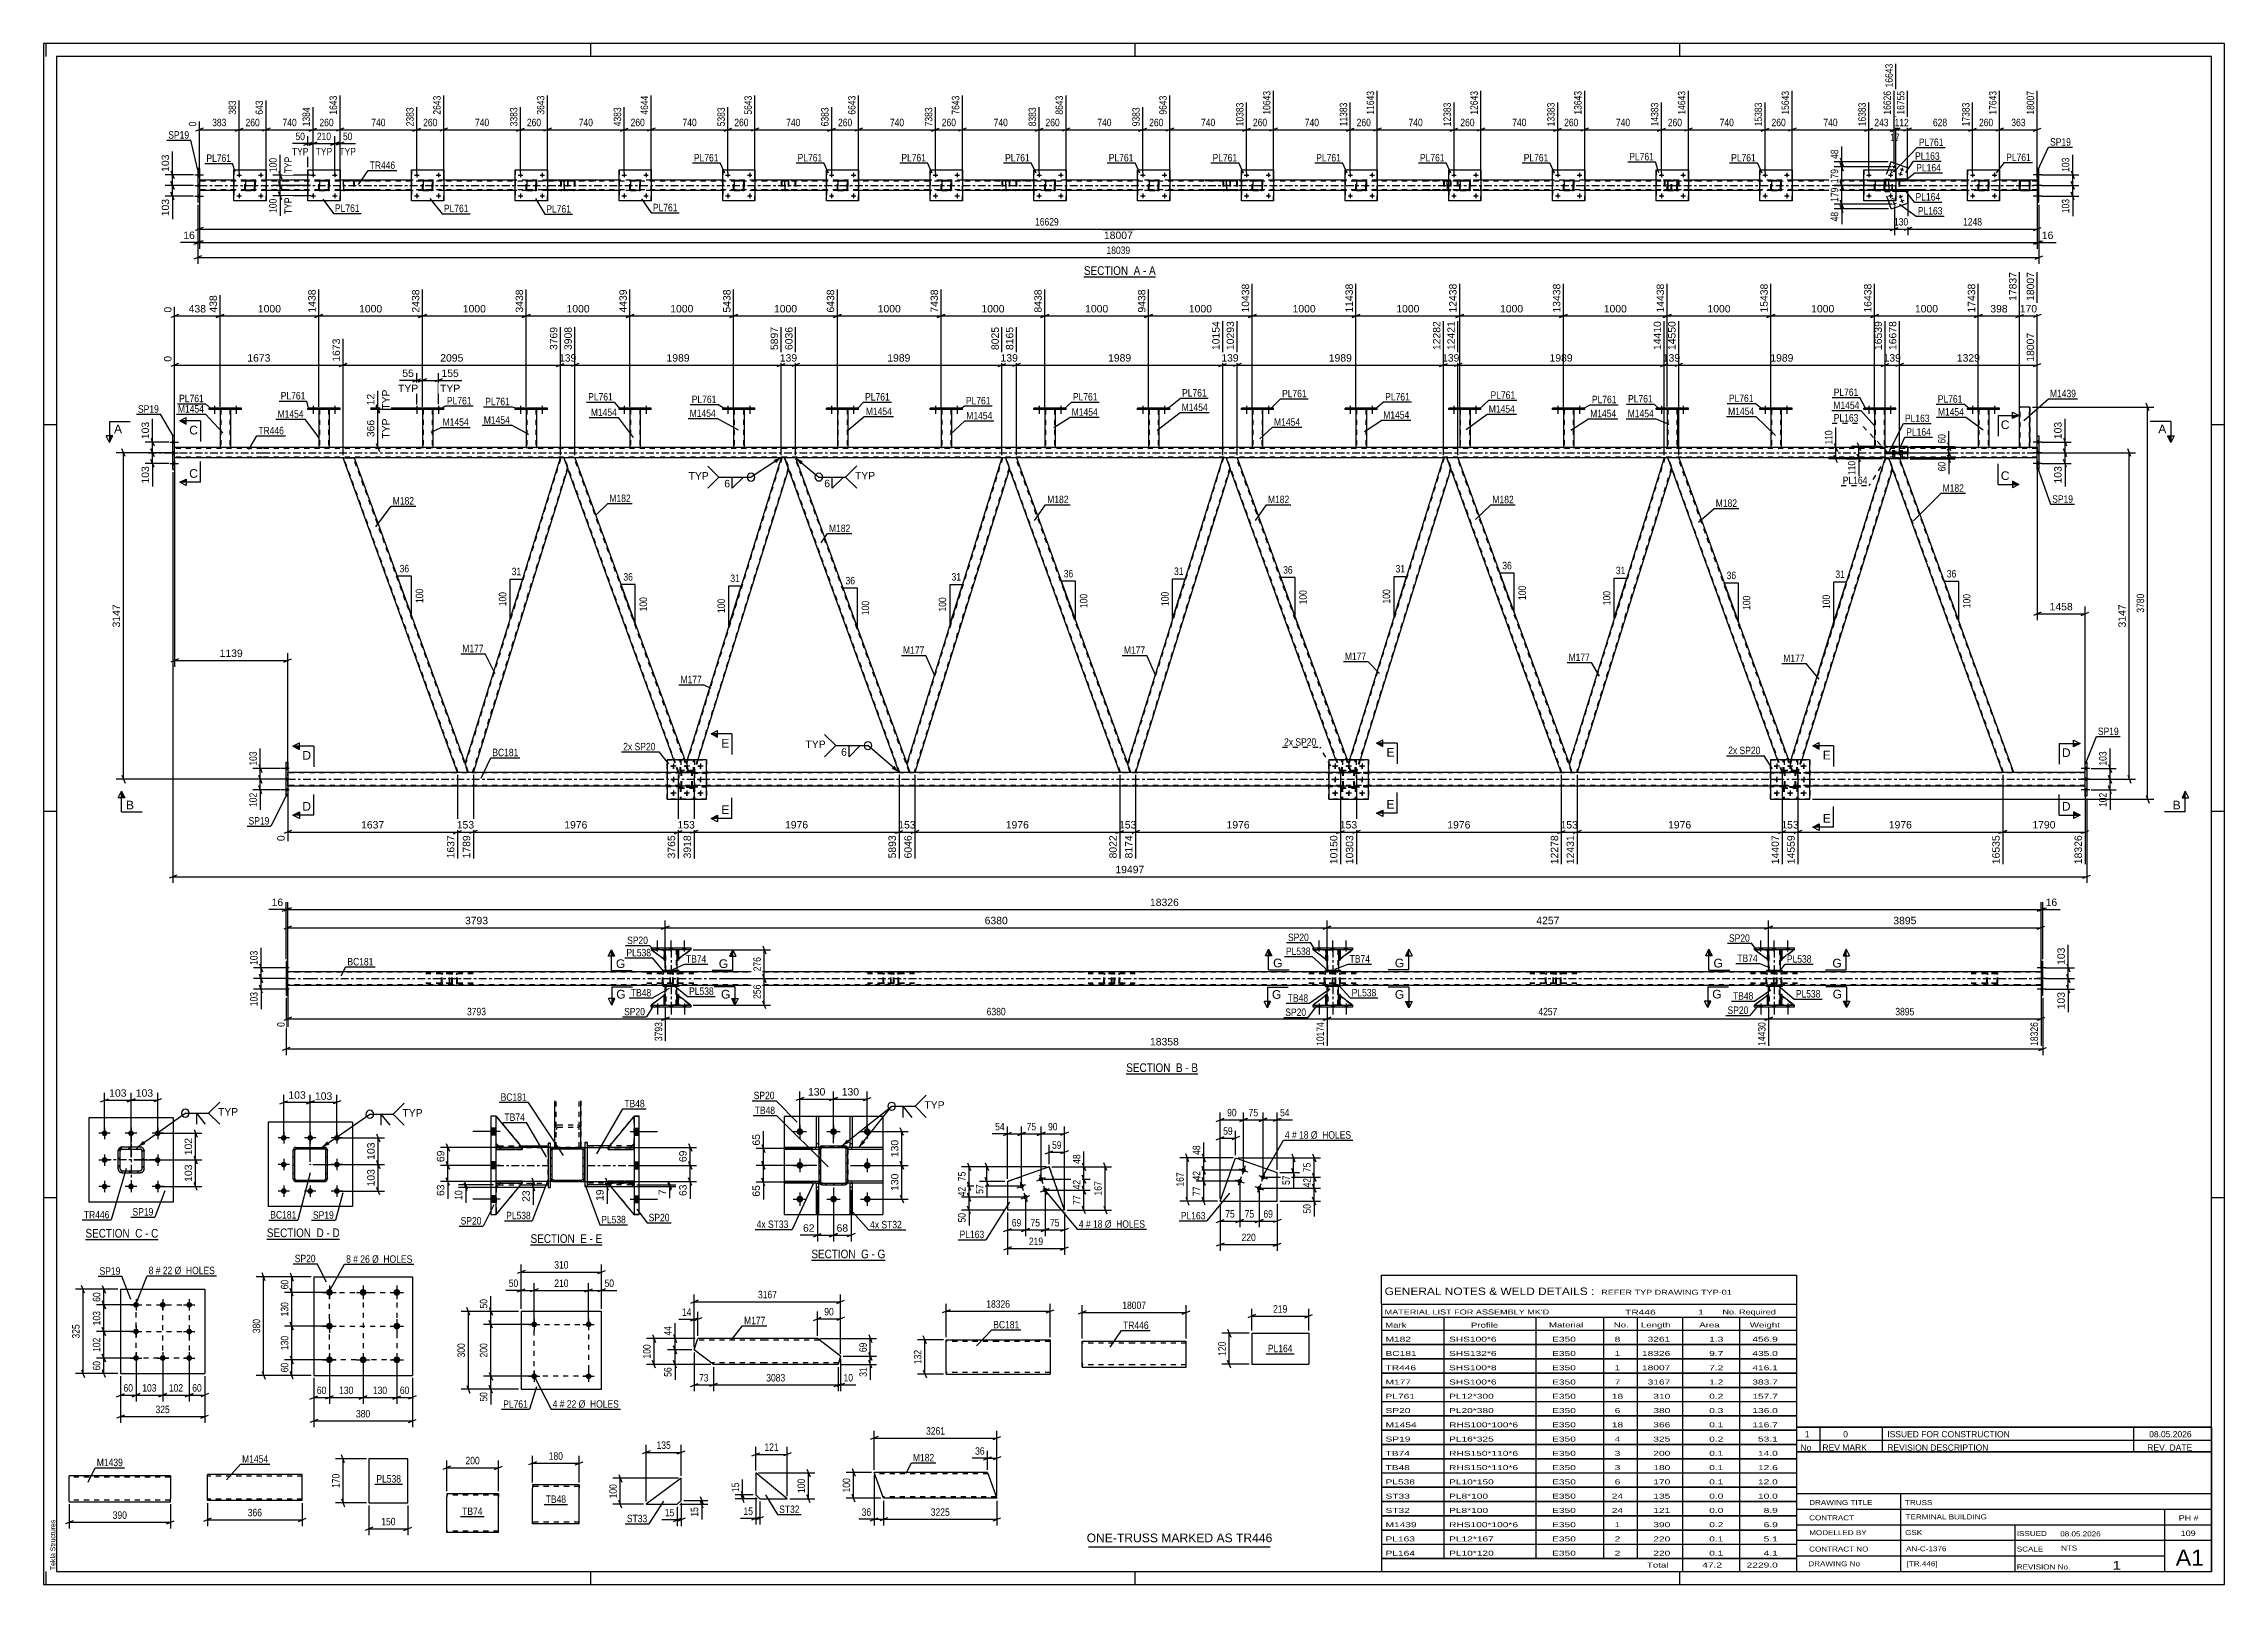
# Model space of a CAD drawing. Header units: millimetres. Extents: x 0 to 841, y 0 to 594.
import ezdxf

# ---------------------------------------------------------------- set-up
doc = ezdxf.new("R2010")
doc.units = ezdxf.units.MM
doc.linetypes.add('DXK_LINE_DOT2', pattern=[3.9198, 1.9599, -1.9599])
doc.linetypes.add('DXK_LINE_DOT3', pattern=[5.9187, 2.979, -0.9799, 0.9799, -0.9799])
doc.styles.add('Arial', font='ARIAL.TTF', dxfattribs={"height": 0.2})
doc.styles.add('Arial Narrow', font='ARIALN.TTF', dxfattribs={"height": 0.2})

# ---------------------------------------------------------------- blocks, each defined once
blk = doc.blocks.new('Unknown-318892525-50 - 2903')
at = {"color": 6, "linetype": 'Continuous'}
blk.add_line((296.09, 124.96), (324.59, 124.96), dxfattribs=at)
at = {"color": 0, "linetype": 'Continuous'}
blk.add_wipeout([(314.2, 125.71), (314.2, 129.21), (296.09, 129.21), (296.09, 125.71)], dxfattribs=at)
blk.add_wipeout([(318.23, 125.71), (318.23, 129.21), (315.25, 129.21), (315.25, 125.71)], dxfattribs=at)
at = {"color": 7, "linetype": 'Continuous', "style": 'Arial Narrow'}
blk.add_text('SECTION ', height=3.34, dxfattribs=at).set_placement((296.09, 125.71))
at = {"color": 0, "linetype": 'Continuous'}
blk.add_wipeout([(320.56, 125.71), (320.56, 129.21), (319.28, 129.21), (319.28, 125.71)], dxfattribs=at)
blk.add_wipeout([(324.59, 125.71), (324.59, 129.21), (321.61, 129.21), (321.61, 125.71)], dxfattribs=at)
at = {"color": 7, "linetype": 'Continuous', "style": 'Arial Narrow'}
for s, p in [('G', (315.25, 125.71)), ('-', (319.28, 125.71)), ('G', (321.61, 125.71))]:
    blk.add_text(s, height=3.34, dxfattribs=at).set_placement(p)
blk = doc.blocks.new('Unknown-318892525-1113')
at = {"color": 5, "linetype": 'Continuous'}
for p, q in [((841, 594), (0, 594)), ((0, 594), (0, 0)), ((1, 589), (1, 594)), ((836, 589), (5, 589)), ((5, 589), (5, 5)), ((211, 589), (211, 594)), ((421, 589), (421, 594)), ((631, 589), (631, 594)), ((836, 5), (836, 589)), ((841, 0), (841, 594)), ((5, 447), (0, 447)), ((841, 447), (836, 447)), ((5, 298), (0, 298)), ((841, 298), (836, 298)), ((5, 149), (0, 149)), ((841, 149), (836, 149)), ((0, 0), (841, 0)), ((1, 0), (1, 5)), ((5, 5), (836, 5)), ((211, 0), (211, 5)), ((421, 0), (421, 5)), ((631, 0), (631, 5))]:
    blk.add_line(p, q, dxfattribs=at)
at = {"color": 174, "linetype": 'Continuous', "style": 'Arial'}
blk.add_text('Tekla Structures', height=1.9102, rotation=90, dxfattribs=at).set_placement((4.5, 5.5))
blk = doc.blocks.new('Unknown-318892525-12 - 6435')
at = {"color": 6, "linetype": 'Continuous'}
blk.add_line((401.21, 504.08), (428.85, 504.08), dxfattribs=at)
at = {"color": 0, "linetype": 'Continuous'}
blk.add_wipeout([(419.32, 504.83), (419.32, 508.33), (401.21, 508.33), (401.21, 504.83)], dxfattribs=at)
blk.add_wipeout([(422.92, 504.83), (422.92, 508.33), (420.37, 508.33), (420.37, 504.83)], dxfattribs=at)
at = {"color": 7, "linetype": 'Continuous', "style": 'Arial Narrow'}
blk.add_text('SECTION ', height=3.34, dxfattribs=at).set_placement((401.21, 504.83))
at = {"color": 0, "linetype": 'Continuous'}
blk.add_wipeout([(425.25, 504.83), (425.25, 508.33), (423.97, 508.33), (423.97, 504.83)], dxfattribs=at)
blk.add_wipeout([(428.85, 504.83), (428.85, 508.33), (426.3, 508.33), (426.3, 504.83)], dxfattribs=at)
at = {"color": 7, "linetype": 'Continuous', "style": 'Arial Narrow'}
for s, p in [('A', (420.37, 504.83)), ('-', (423.97, 504.83)), ('A', (426.3, 504.83))]:
    blk.add_text(s, height=3.34, dxfattribs=at).set_placement(p)
blk = doc.blocks.new('Unknown-318892525-17 - 4091')
at = {"color": 6, "linetype": 'Continuous'}
blk.add_line((417.53, 196.78), (445.18, 196.78), dxfattribs=at)
at = {"color": 0, "linetype": 'Continuous'}
blk.add_wipeout([(435.64, 197.53), (435.64, 201.03), (417.53, 201.03), (417.53, 197.53)], dxfattribs=at)
blk.add_wipeout([(439.25, 197.53), (439.25, 201.03), (436.69, 201.03), (436.69, 197.53)], dxfattribs=at)
at = {"color": 7, "linetype": 'Continuous', "style": 'Arial Narrow'}
blk.add_text('SECTION ', height=3.34, dxfattribs=at).set_placement((417.53, 197.53))
at = {"color": 0, "linetype": 'Continuous'}
blk.add_wipeout([(441.57, 197.53), (441.57, 201.03), (440.3, 201.03), (440.3, 197.53)], dxfattribs=at)
blk.add_wipeout([(445.18, 197.53), (445.18, 201.03), (442.62, 201.03), (442.62, 197.53)], dxfattribs=at)
at = {"color": 7, "linetype": 'Continuous', "style": 'Arial Narrow'}
for s, p in [('B', (436.69, 197.53)), ('-', (440.3, 197.53)), ('B', (442.62, 197.53))]:
    blk.add_text(s, height=3.34, dxfattribs=at).set_placement(p)
blk = doc.blocks.new('Unknown-318892525-46 - 3819')
at = {"color": 6, "linetype": 'Continuous'}
blk.add_line((16.16, 132.94), (44.23, 132.94), dxfattribs=at)
at = {"color": 0, "linetype": 'Continuous'}
blk.add_wipeout([(34.27, 133.69), (34.27, 137.19), (16.16, 137.19), (16.16, 133.69)], dxfattribs=at)
blk.add_wipeout([(38.08, 133.69), (38.08, 137.19), (35.32, 137.19), (35.32, 133.69)], dxfattribs=at)
at = {"color": 7, "linetype": 'Continuous', "style": 'Arial Narrow'}
blk.add_text('SECTION ', height=3.34, dxfattribs=at).set_placement((16.16, 133.69))
at = {"color": 0, "linetype": 'Continuous'}
blk.add_wipeout([(40.41, 133.69), (40.41, 137.19), (39.13, 137.19), (39.13, 133.69)], dxfattribs=at)
blk.add_wipeout([(44.23, 133.69), (44.23, 137.19), (41.46, 137.19), (41.46, 133.69)], dxfattribs=at)
at = {"color": 7, "linetype": 'Continuous', "style": 'Arial Narrow'}
for s, p in [('C', (35.32, 133.69)), ('-', (39.13, 133.69)), ('C', (41.46, 133.69))]:
    blk.add_text(s, height=3.34, dxfattribs=at).set_placement(p)
blk = doc.blocks.new('Unknown-318892525-47 - 3580')
at = {"color": 6, "linetype": 'Continuous'}
blk.add_line((86.1, 133.13), (114.17, 133.13), dxfattribs=at)
at = {"color": 0, "linetype": 'Continuous'}
blk.add_wipeout([(104.21, 133.88), (104.21, 137.38), (86.1, 137.38), (86.1, 133.88)], dxfattribs=at)
blk.add_wipeout([(108.02, 133.88), (108.02, 137.38), (105.26, 137.38), (105.26, 133.88)], dxfattribs=at)
at = {"color": 7, "linetype": 'Continuous', "style": 'Arial Narrow'}
blk.add_text('SECTION ', height=3.34, dxfattribs=at).set_placement((86.1, 133.88))
at = {"color": 0, "linetype": 'Continuous'}
blk.add_wipeout([(110.35, 133.88), (110.35, 137.38), (109.07, 137.38), (109.07, 133.88)], dxfattribs=at)
blk.add_wipeout([(114.17, 133.88), (114.17, 137.38), (111.4, 137.38), (111.4, 133.88)], dxfattribs=at)
at = {"color": 7, "linetype": 'Continuous', "style": 'Arial Narrow'}
for s, p in [('D', (105.26, 133.88)), ('-', (109.07, 133.88)), ('D', (111.4, 133.88))]:
    blk.add_text(s, height=3.34, dxfattribs=at).set_placement(p)
blk = doc.blocks.new('Unknown-318892525-48 - 3284')
at = {"color": 6, "linetype": 'Continuous'}
blk.add_line((187.8, 130.89), (215.44, 130.89), dxfattribs=at)
at = {"color": 0, "linetype": 'Continuous'}
blk.add_wipeout([(205.9, 131.64), (205.9, 135.14), (187.8, 135.14), (187.8, 131.64)], dxfattribs=at)
blk.add_wipeout([(209.51, 131.64), (209.51, 135.14), (206.95, 135.14), (206.95, 131.64)], dxfattribs=at)
at = {"color": 7, "linetype": 'Continuous', "style": 'Arial Narrow'}
blk.add_text('SECTION ', height=3.34, dxfattribs=at).set_placement((187.8, 131.64))
at = {"color": 0, "linetype": 'Continuous'}
blk.add_wipeout([(211.84, 131.64), (211.84, 135.14), (210.56, 135.14), (210.56, 131.64)], dxfattribs=at)
blk.add_wipeout([(215.44, 131.64), (215.44, 135.14), (212.89, 135.14), (212.89, 131.64)], dxfattribs=at)
at = {"color": 7, "linetype": 'Continuous', "style": 'Arial Narrow'}
for s, p in [('E', (206.95, 131.64)), ('E', (212.89, 131.64)), ('-', (210.56, 131.64))]:
    blk.add_text(s, height=3.34, dxfattribs=at).set_placement(p)
blk = doc.blocks.new('Part-318892525-3016 - 2903')
at = {"color": 2, "linetype": 'Continuous'}
for p, q in [((311.01, 142.54), (311.01, 154.63)), ((311.01, 154.63), (311.81, 154.63)), ((311.81, 154.63), (311.81, 142.54)), ((311.81, 142.54), (311.01, 142.54))]:
    blk.add_line(p, q, dxfattribs=at)
at = {"color": 7, "linetype": 'DXK_LINE_DOT2'}
blk.add_line((311.01, 153.13), (311.81, 153.13), dxfattribs=at)
blk = doc.blocks.new('Part-318892525-2956 - 2903')
at = {"color": 2, "linetype": 'Continuous'}
for p, q in [((285.63, 180.54), (323.63, 180.54)), ((285.63, 180.54), (285.63, 142.54)), ((323.63, 180.54), (323.63, 142.54)), ((285.63, 142.54), (323.63, 142.54))]:
    blk.add_line(p, q, dxfattribs=at)
blk = doc.blocks.new('Part-318892525-2961 - 2903')
at = {"color": 2, "linetype": 'Continuous'}
for p, q in [((323.63, 155.44), (310.13, 155.44)), ((310.13, 154.64), (310.13, 155.24)), ((323.63, 154.64), (310.13, 154.64)), ((323.63, 155.44), (323.63, 154.64))]:
    blk.add_line(p, q, dxfattribs=at)
at = {"color": 7, "linetype": 'DXK_LINE_DOT2'}
for p, q in [((310.13, 155.24), (310.13, 155.44)), ((311.63, 154.64), (311.63, 155.44))]:
    blk.add_line(p, q, dxfattribs=at)
blk = doc.blocks.new('Part-318892525-2966 - 2903')
at = {"color": 2, "linetype": 'Continuous'}
for p, q in [((310.13, 168.44), (310.13, 167.83)), ((311.01, 168.44), (310.13, 168.44)), ((323.63, 168.44), (311.81, 168.44)), ((323.63, 168.44), (323.63, 167.64)), ((323.63, 167.64), (310.13, 167.64))]:
    blk.add_line(p, q, dxfattribs=at)
at = {"color": 7, "linetype": 'DXK_LINE_DOT2'}
for p, q in [((311.81, 168.44), (311.01, 168.44)), ((311.63, 167.64), (311.63, 168.44)), ((310.13, 167.83), (310.13, 167.64))]:
    blk.add_line(p, q, dxfattribs=at)
blk = doc.blocks.new('Part-318892525-2994 - 2903')
at = {"linetype": 'Continuous'}
h = blk.add_hatch(dxfattribs=at)
h.set_pattern_fill('', scale=0.7, style=0, pattern_type=0)
h.set_pattern_definition([(45, (309.7766, 168.6847), (-1.57154, 1.57154), [])])
h.paths.add_polyline_path([(310.04, 168.3), (309.78, 168.68), (309.39, 168.94), (308.93, 169.04), (300.33, 169.04), (299.87, 168.94), (299.48, 168.68), (299.22, 168.3), (299.13, 167.84), (299.13, 155.24), (299.22, 154.78), (299.48, 154.39), (299.87, 154.13), (300.33, 154.04), (308.93, 154.04), (309.39, 154.13), (309.78, 154.39), (310.04, 154.78), (310.13, 155.24), (310.13, 167.84)])
h.paths.add_polyline_path([(309.53, 155.24), (309.48, 155.01), (309.35, 154.81), (309.16, 154.68), (308.93, 154.64), (300.33, 154.64), (300.1, 154.68), (299.9, 154.81), (299.77, 155.01), (299.73, 155.24), (299.73, 167.84), (299.77, 168.07), (299.9, 168.26), (300.1, 168.39), (300.33, 168.44), (308.93, 168.44), (309.16, 168.39), (309.35, 168.26), (309.48, 168.07), (309.53, 167.84)])
at = {"color": 7, "linetype": 'DXK_LINE_DOT2'}
for p, q in [((299.13, 167.84), (299.22, 168.3)), ((299.9, 168.26), (299.77, 168.07)), ((299.87, 168.94), (300.33, 169.04)), ((300.1, 168.39), (299.9, 168.26)), ((300.33, 168.44), (300.1, 168.39)), ((300.33, 169.04), (308.93, 169.04)), ((308.93, 168.44), (300.33, 168.44)), ((308.93, 169.04), (309.39, 168.94)), ((309.16, 168.39), (308.93, 168.44)), ((309.35, 168.26), (309.16, 168.39)), ((309.48, 168.07), (309.35, 168.26)), ((310.04, 168.3), (310.13, 167.84)), ((299.13, 167.84), (299.13, 155.24)), ((299.77, 168.07), (299.73, 167.84)), ((299.73, 155.24), (299.73, 167.84)), ((309.53, 167.84), (309.48, 168.07)), ((309.53, 155.24), (309.53, 167.84)), ((310.13, 167.84), (310.13, 155.24)), ((299.22, 154.78), (299.13, 155.24)), ((299.73, 155.24), (299.77, 155.01)), ((299.77, 155.01), (299.9, 154.81)), ((300.33, 154.04), (299.87, 154.13)), ((299.9, 154.81), (300.1, 154.68)), ((300.1, 154.68), (300.33, 154.64)), ((300.33, 154.64), (308.93, 154.64)), ((300.33, 154.04), (308.93, 154.04)), ((308.93, 154.64), (309.16, 154.68)), ((309.39, 154.13), (308.93, 154.04)), ((309.16, 154.68), (309.35, 154.81)), ((309.35, 154.81), (309.48, 155.01)), ((309.48, 155.01), (309.53, 155.24)), ((310.13, 155.24), (310.04, 154.78))]:
    blk.add_line(p, q, dxfattribs=at)
at = {"color": 2, "linetype": 'Continuous'}
for p, q in [((299.22, 168.3), (299.13, 167.84)), ((299.77, 168.07), (299.9, 168.26)), ((300.33, 169.04), (299.87, 168.94)), ((299.9, 168.26), (300.1, 168.39)), ((300.1, 168.39), (300.33, 168.44)), ((300.33, 169.04), (308.93, 169.04)), ((300.33, 168.44), (308.93, 168.44)), ((309.39, 168.94), (308.93, 169.04)), ((308.93, 168.44), (309.16, 168.39)), ((309.16, 168.39), (309.35, 168.26)), ((309.35, 168.26), (309.48, 168.07)), ((310.13, 167.84), (310.04, 168.3)), ((299.13, 155.24), (299.13, 167.84)), ((299.73, 167.84), (299.77, 168.07)), ((299.73, 155.24), (299.73, 167.84)), ((309.48, 168.07), (309.53, 167.84)), ((309.53, 155.24), (309.53, 167.84)), ((310.13, 155.24), (310.13, 167.84)), ((299.13, 155.24), (299.22, 154.78)), ((299.77, 155.01), (299.73, 155.24)), ((299.9, 154.81), (299.77, 155.01)), ((299.87, 154.13), (300.33, 154.04)), ((300.1, 154.68), (299.9, 154.81)), ((300.33, 154.64), (300.1, 154.68)), ((300.33, 154.64), (308.93, 154.64)), ((300.33, 154.04), (308.93, 154.04)), ((309.16, 154.68), (308.93, 154.64)), ((308.93, 154.04), (309.39, 154.13)), ((309.35, 154.81), (309.16, 154.68)), ((309.48, 155.01), (309.35, 154.81)), ((309.53, 155.24), (309.48, 155.01)), ((310.04, 154.78), (310.13, 155.24))]:
    blk.add_line(p, q, dxfattribs=at)
at = {"color": 7, "linetype": 'DXK_LINE_DOT3'}
blk.add_line((304.63, 161.54), (304.63, 161.54), dxfattribs=at)
at = {"color": 7, "linetype": 'DXK_LINE_DOT2'}
for centre, start, end in [((300.33, 167.84), 112.50002, 157.50002), ((308.93, 167.84), 22.50002, 67.50002), ((300.33, 155.24), 202.50002, 247.50002), ((308.93, 155.24), 292.50002, 337.50002)]:
    blk.add_arc(centre, 1.2, start, end, dxfattribs=at)
at = {"color": 2, "linetype": 'Continuous'}
for centre, start, end in [((300.33, 167.84), 112.50002, 157.50002), ((308.93, 167.84), 22.50002, 67.50002), ((300.33, 155.24), 202.50002, 247.50002), ((308.93, 155.24), 292.50002, 337.50002)]:
    blk.add_arc(centre, 1.2, start, end, dxfattribs=at)
blk = doc.blocks.new('Part-318892525-3011 - 2903')
at = {"color": 2, "linetype": 'Continuous'}
for p, q in [((298.01, 142.54), (298.01, 154.63)), ((298.01, 154.63), (298.81, 154.63)), ((298.81, 154.63), (298.81, 142.54)), ((298.81, 142.54), (298.01, 142.54))]:
    blk.add_line(p, q, dxfattribs=at)
at = {"color": 7, "linetype": 'DXK_LINE_DOT2'}
blk.add_line((298.01, 153.13), (298.81, 153.13), dxfattribs=at)
blk = doc.blocks.new('Part-318892525-3021 - 2903')
at = {"color": 2, "linetype": 'Continuous'}
for p, q in [((298.01, 168.43), (298.01, 180.54)), ((298.01, 180.54), (298.81, 180.54)), ((298.81, 180.54), (298.81, 168.43)), ((298.81, 168.43), (298.01, 168.43))]:
    blk.add_line(p, q, dxfattribs=at)
at = {"color": 7, "linetype": 'DXK_LINE_DOT2'}
blk.add_line((298.01, 169.93), (298.81, 169.93), dxfattribs=at)
blk = doc.blocks.new('Part-318892525-3026 - 2903')
at = {"color": 2, "linetype": 'Continuous'}
for p, q in [((311.01, 168.43), (311.01, 180.54)), ((311.01, 180.54), (311.81, 180.54)), ((311.81, 180.54), (311.81, 168.43)), ((311.81, 168.43), (311.01, 168.43))]:
    blk.add_line(p, q, dxfattribs=at)
at = {"color": 7, "linetype": 'DXK_LINE_DOT2'}
blk.add_line((311.01, 169.93), (311.81, 169.93), dxfattribs=at)
blk = doc.blocks.new('Part-318892525-3031 - 2903')
at = {"color": 2, "linetype": 'Continuous'}
for p, q in [((285.63, 155.44), (299.13, 155.44)), ((285.63, 155.44), (285.63, 154.64)), ((299.13, 154.64), (285.63, 154.64)), ((299.13, 154.64), (299.13, 155.24))]:
    blk.add_line(p, q, dxfattribs=at)
at = {"color": 7, "linetype": 'DXK_LINE_DOT2'}
for p, q in [((297.63, 154.64), (297.63, 155.44)), ((299.13, 155.44), (299.13, 155.24))]:
    blk.add_line(p, q, dxfattribs=at)
blk = doc.blocks.new('Part-318892525-3036 - 2903')
at = {"color": 2, "linetype": 'Continuous'}
for p, q in [((285.63, 167.64), (285.63, 168.44)), ((298.01, 168.44), (285.63, 168.44)), ((299.13, 168.44), (298.81, 168.44)), ((299.13, 167.84), (299.13, 168.44)), ((299.13, 167.64), (285.63, 167.64))]:
    blk.add_line(p, q, dxfattribs=at)
at = {"color": 7, "linetype": 'DXK_LINE_DOT2'}
for p, q in [((297.63, 167.64), (297.63, 168.44)), ((298.81, 168.44), (298.01, 168.44)), ((299.13, 167.84), (299.13, 167.64))]:
    blk.add_line(p, q, dxfattribs=at)
blk = doc.blocks.new('Bolt-318892525-3076 - 2903')
at = {"linetype": 'Continuous'}
for points in [[(292.93, 174.54, -1), (290.33, 174.54, -1)], [(305.93, 174.54, -1), (303.33, 174.54, -1)], [(318.93, 174.54, -1), (316.33, 174.54, -1)], [(292.93, 161.54, -1), (290.33, 161.54, -1)], [(318.93, 161.54, -1), (316.33, 161.54, -1)], [(292.93, 148.54, -1), (290.33, 148.54, -1)], [(305.93, 148.54, -1), (303.33, 148.54, -1)], [(318.93, 148.54, -1), (316.33, 148.54, -1)]]:
    blk.add_hatch(color=1, dxfattribs=at).paths.add_polyline_path(points)
at = {"color": 1, "linetype": 'Continuous'}
for p, q in [((291.63, 177.14), (291.63, 171.94)), ((304.63, 177.14), (304.63, 171.94)), ((317.63, 177.14), (317.63, 171.94)), ((289.03, 174.54), (294.23, 174.54)), ((302.03, 174.54), (307.23, 174.54)), ((315.03, 174.54), (320.23, 174.54)), ((289.03, 161.54), (294.23, 161.54)), ((291.63, 164.14), (291.63, 158.94)), ((315.03, 161.54), (320.23, 161.54)), ((317.63, 164.14), (317.63, 158.94)), ((289.03, 148.54), (294.23, 148.54)), ((291.63, 151.14), (291.63, 145.94)), ((302.03, 148.54), (307.23, 148.54)), ((304.63, 151.14), (304.63, 145.94)), ((315.03, 148.54), (320.23, 148.54)), ((317.63, 151.14), (317.63, 145.94))]:
    blk.add_line(p, q, dxfattribs=at)
blk = doc.blocks.new('Part-318892525-1932 - 1916')
at = {"color": 2, "linetype": 'Continuous'}
for p, q in [((63.17, 41.11), (63.17, 42.31)), ((99.77, 42.31), (63.17, 42.31)), ((99.77, 42.22), (99.77, 42.31)), ((99.77, 32.31), (99.77, 42.22)), ((63.17, 32.4), (63.17, 41.11)), ((63.17, 32.31), (63.17, 32.4)), ((99.77, 32.31), (63.17, 32.31))]:
    blk.add_line(p, q, dxfattribs=at)
at = {"color": 7, "linetype": 'DXK_LINE_DOT2'}
for p, q in [((99.77, 41.71), (63.17, 41.71)), ((63.17, 32.91), (63.17, 32.95)), ((99.77, 32.91), (63.17, 32.91)), ((99.77, 32.91), (99.77, 32.95))]:
    blk.add_line(p, q, dxfattribs=at)
blk = doc.blocks.new('Part-318892525-4870 - 4655')
at = {"color": 7, "linetype": 'DXK_LINE_DOT2'}
for p, q in [((671.36, 313.04), (665.96, 313.04)), ((665.96, 312.72), (665.96, 313.04)), ((671.36, 312.72), (665.96, 312.72)), ((670.76, 312.72), (670.76, 313.04)), ((671.36, 313.04), (671.36, 312.72))]:
    blk.add_line(p, q, dxfattribs=at)
blk = doc.blocks.new('Part-318892525-4749 - 4655')
at = {"color": 2, "linetype": 'Continuous'}
for p, q in [((162.61, 316.53), (199.31, 434.28)), ((165.72, 313.06), (202.18, 430.03)), ((200.63, 434.28), (199.31, 434.28)), ((200.63, 434.28), (202.18, 430.03)), ((163.87, 313.06), (162.61, 316.53))]:
    blk.add_line(p, q, dxfattribs=at)
at = {"color": 7, "linetype": 'DXK_LINE_DOT2'}
for p, q in [((162.74, 316.16), (199.56, 434.28)), ((165.46, 313.06), (202.04, 430.4)), ((165.72, 313.06), (163.87, 313.06))]:
    blk.add_line(p, q, dxfattribs=at)
blk = doc.blocks.new('Bolt-318892525-4813 - 4655')
at = {"linetype": 'Continuous'}
for points in [[(263.46, 452.92), (264.34, 452.92), (264.34, 453.4), (263.46, 453.4)], [(271.86, 452.92), (272.74, 452.92), (272.74, 453.4), (271.86, 453.4)]]:
    blk.add_hatch(color=1, dxfattribs=at).paths.add_polyline_path(points)
at = {"color": 1, "linetype": 'Continuous'}
for p, q in [((263.9, 454.4), (263.9, 451.28)), ((272.3, 454.4), (272.3, 451.28)), ((263.46, 453.4), (263.46, 452.92)), ((264.34, 453.4), (264.34, 452.92)), ((271.86, 453.4), (271.86, 452.92)), ((272.74, 453.4), (272.74, 452.92))]:
    blk.add_line(p, q, dxfattribs=at)
blk = doc.blocks.new('Part-318892525-4737 - 4655')
at = {"color": 2, "linetype": 'Continuous'}
for p, q in [((500.65, 317.88), (500.65, 317.88)), ((500.97, 317.88), (500.65, 317.88)), ((500.97, 317.88), (500.97, 317.88))]:
    blk.add_line(p, q, dxfattribs=at)
at = {"color": 7, "linetype": 'DXK_LINE_DOT2'}
for p, q in [((500.65, 313.04), (500.65, 317.88)), ((500.65, 313.64), (500.97, 313.64)), ((500.97, 313.04), (500.65, 313.04)), ((500.97, 313.04), (500.97, 317.88))]:
    blk.add_line(p, q, dxfattribs=at)
blk = doc.blocks.new('Bolt-318892525-4673 - 4655')
at = {"color": 1, "linetype": 'DXK_LINE_DOT2'}
for p, q in [((713, 437.32), (713, 434.32)), ((713.61, 437.32), (713.61, 434.32)), ((716.02, 437.32), (716.02, 434.32)), ((716.62, 437.32), (716.62, 434.32)), ((712.64, 436.52), (712.64, 436.04)), ((713.25, 436.52), (713.25, 436.04)), ((713.36, 436.52), (713.36, 436.04)), ((713.97, 436.52), (713.97, 436.04)), ((715.66, 436.52), (715.66, 436.04)), ((716.26, 436.52), (716.26, 436.04)), ((716.38, 436.52), (716.38, 436.04)), ((716.98, 436.52), (716.98, 436.04))]:
    blk.add_line(p, q, dxfattribs=at)
blk = doc.blocks.new('Part-318892525-4721 - 4655')
at = {"color": 7, "linetype": 'DXK_LINE_DOT2'}
for p, q in [((250.63, 307.52), (250.95, 307.52)), ((250.63, 307.52), (250.63, 302.68)), ((250.63, 306.92), (250.95, 306.92)), ((250.95, 307.52), (250.95, 302.68)), ((250.95, 302.68), (250.63, 302.68))]:
    blk.add_line(p, q, dxfattribs=at)
blk = doc.blocks.new('Bolt-318892525-4657 - 4655')
at = {"linetype": 'Continuous'}
for points in [[(713.5, 436.52), (712.78, 436.52), (712.78, 436.04), (713.5, 436.04)], [(714.1, 436.52), (713.38, 436.52), (713.38, 436.04), (714.1, 436.04)], [(716.52, 436.52), (715.8, 436.52), (715.8, 436.04), (716.52, 436.04)], [(717.12, 436.52), (716.4, 436.52), (716.4, 436.04), (717.12, 436.04)]]:
    blk.add_hatch(color=1, dxfattribs=at).paths.add_polyline_path(points)
at = {"color": 1, "linetype": 'Continuous'}
for p, q in [((713.14, 437.32), (713.14, 434.32)), ((713.74, 437.32), (713.74, 434.32)), ((716.16, 437.32), (716.16, 434.32)), ((716.76, 437.32), (716.76, 434.32)), ((712.78, 436.52), (712.78, 436.04)), ((713.38, 436.52), (713.38, 436.04)), ((713.5, 436.52), (713.5, 436.04)), ((714.1, 436.52), (714.1, 436.04)), ((715.8, 436.52), (715.8, 436.04)), ((716.4, 436.52), (716.4, 436.04)), ((716.52, 436.52), (716.52, 436.04)), ((717.12, 436.52), (717.12, 436.04))]:
    blk.add_line(p, q, dxfattribs=at)
blk = doc.blocks.new('Part-318892525-4738 - 4655')
at = {"color": 2, "linetype": 'Continuous'}
for p, q in [((505.85, 317.88), (505.85, 317.88)), ((506.17, 317.88), (505.85, 317.88)), ((506.17, 317.88), (506.17, 317.88))]:
    blk.add_line(p, q, dxfattribs=at)
at = {"color": 7, "linetype": 'DXK_LINE_DOT2'}
for p, q in [((505.85, 313.04), (505.85, 317.88)), ((505.85, 313.64), (506.17, 313.64)), ((506.17, 313.04), (505.85, 313.04)), ((506.17, 313.04), (506.17, 317.88))]:
    blk.add_line(p, q, dxfattribs=at)
blk = doc.blocks.new('Part-318892525-5065 - 4655')
at = {"color": 2, "linetype": 'Continuous'}
for p, q in [((741.91, 452.92), (741.91, 453.4)), ((754.31, 453.4), (741.91, 453.4)), ((754.31, 452.92), (741.91, 452.92)), ((754.31, 452.92), (754.31, 453.4))]:
    blk.add_line(p, q, dxfattribs=at)
blk = doc.blocks.new('Part-318892525-4722 - 4655')
at = {"color": 7, "linetype": 'DXK_LINE_DOT2'}
for p, q in [((245.43, 313.04), (245.43, 317.88)), ((245.43, 317.88), (245.75, 317.88)), ((245.43, 313.64), (245.75, 313.64)), ((245.75, 313.04), (245.43, 313.04)), ((245.75, 317.88), (245.75, 313.04))]:
    blk.add_line(p, q, dxfattribs=at)
blk = doc.blocks.new('Part-318892525-4662 - 4655')
at = {"color": 2, "linetype": 'Continuous'}
for p, q in [((710.15, 433.88), (710.15, 438.68)), ((710.15, 438.68), (718.92, 438.68)), ((718.92, 438.68), (718.92, 436.52)), ((718.92, 433.88), (710.15, 433.88)), ((718.92, 433.88), (718.92, 436.04))]:
    blk.add_line(p, q, dxfattribs=at)
at = {"color": 7, "linetype": 'DXK_LINE_DOT2'}
blk.add_line((718.92, 436.52), (718.92, 436.04), dxfattribs=at)
blk = doc.blocks.new('Part-318892525-4727 - 4655')
at = {"color": 2, "linetype": 'Continuous'}
for p, q in [((624.98, 434.28), (588.28, 316.53)), ((627.85, 430.03), (591.39, 313.06)), ((626.3, 434.28), (624.98, 434.28)), ((626.3, 434.28), (627.85, 430.03)), ((589.54, 313.06), (588.28, 316.53))]:
    blk.add_line(p, q, dxfattribs=at)
at = {"color": 7, "linetype": 'DXK_LINE_DOT2'}
for p, q in [((625.23, 434.28), (588.41, 316.16)), ((627.71, 430.4), (591.14, 313.06)), ((591.39, 313.06), (589.54, 313.06))]:
    blk.add_line(p, q, dxfattribs=at)
blk = doc.blocks.new('Part-318892525-4667 - 4655')
at = {"color": 2, "linetype": 'Continuous'}
for p, q in [((710.15, 436.52), (710.15, 436.04)), ((710.15, 436.52), (718.92, 436.52)), ((710.15, 436.04), (718.92, 436.04)), ((712.52, 436.04), (712.52, 436.52)), ((718.92, 436.52), (718.92, 436.04))]:
    blk.add_line(p, q, dxfattribs=at)
blk = doc.blocks.new('Part-318892525-4736 - 4655')
at = {"color": 7, "linetype": 'DXK_LINE_DOT2'}
for p, q in [((245.88, 313.04), (240.48, 313.04)), ((240.48, 312.72), (240.48, 313.04)), ((245.88, 312.72), (240.48, 312.72)), ((245.28, 312.72), (245.28, 313.04)), ((245.88, 313.04), (245.88, 312.72))]:
    blk.add_line(p, q, dxfattribs=at)
blk = doc.blocks.new('Bolt-318892525-5071 - 4655')
at = {"linetype": 'Continuous'}
for points in [[(183.47, 452.92), (184.35, 452.92), (184.35, 453.4), (183.47, 453.4)], [(191.87, 452.92), (192.75, 452.92), (192.75, 453.4), (191.87, 453.4)]]:
    blk.add_hatch(color=1, dxfattribs=at).paths.add_polyline_path(points)
at = {"color": 1, "linetype": 'Continuous'}
for p, q in [((183.91, 454.4), (183.91, 451.28)), ((192.31, 454.4), (192.31, 451.28)), ((183.47, 453.4), (183.47, 452.92)), ((184.35, 453.4), (184.35, 452.92)), ((191.87, 453.4), (191.87, 452.92)), ((192.75, 453.4), (192.75, 452.92))]:
    blk.add_line(p, q, dxfattribs=at)
blk = doc.blocks.new('Part-318892525-4742 - 4655')
at = {"color": 7, "linetype": 'DXK_LINE_DOT2'}
for p, q in [((501.09, 307.84), (495.69, 307.84)), ((495.69, 307.84), (495.69, 307.52)), ((501.09, 307.52), (495.69, 307.52)), ((500.49, 307.52), (500.49, 307.84)), ((501.09, 307.52), (501.09, 307.84))]:
    blk.add_line(p, q, dxfattribs=at)
blk = doc.blocks.new('Part-318892525-4678 - 4655')
at = {"color": 7, "linetype": 'DXK_LINE_DOT2'}
for p, q in [((710, 438.68), (710, 434.28)), ((710, 438.68), (710, 434.28)), ((710.1, 438.68), (710, 438.68)), ((718.79, 438.68), (710.15, 438.68)), ((718.79, 438.68), (718.79, 433.88)), ((710, 433.88), (710, 433.93)), ((718.79, 433.88), (710, 433.88))]:
    blk.add_line(p, q, dxfattribs=at)
at = {"color": 2, "linetype": 'Continuous'}
for p, q in [((710.15, 438.68), (710.1, 438.68)), ((710, 434.28), (710, 433.93))]:
    blk.add_line(p, q, dxfattribs=at)
blk = doc.blocks.new('Part-318892525-4743 - 4655')
at = {"color": 7, "linetype": 'DXK_LINE_DOT2'}
for p, q in [((245.75, 307.52), (245.43, 307.52)), ((245.43, 307.52), (245.43, 302.68)), ((245.43, 306.92), (245.75, 306.92)), ((245.75, 307.52), (245.75, 302.68)), ((245.43, 302.68), (245.75, 302.68))]:
    blk.add_line(p, q, dxfattribs=at)
blk = doc.blocks.new('Part-318892525-4683 - 4655')
at = {"color": 7, "linetype": 'DXK_LINE_DOT2'}
for p, q in [((718.79, 436.52), (710, 436.52)), ((710, 436.52), (710, 436.04)), ((718.79, 436.04), (710, 436.04)), ((712.38, 436.52), (712.38, 436.04)), ((718.79, 436.52), (718.79, 436.04))]:
    blk.add_line(p, q, dxfattribs=at)
blk = doc.blocks.new('Part-318892525-4693 - 4655')
at = {"color": 2, "linetype": 'Continuous'}
for p, q in [((49.87, 429.78), (49.87, 442.78)), ((50.51, 442.78), (49.87, 442.78)), ((50.51, 429.78), (50.51, 442.78)), ((49.87, 429.78), (50.51, 429.78))]:
    blk.add_line(p, q, dxfattribs=at)
blk = doc.blocks.new('Part-318892525-4698 - 4655')
at = {"color": 2, "linetype": 'Continuous'}
for p, q in [((768.84, 429.78), (768.84, 442.78)), ((768.84, 442.78), (769.48, 442.78)), ((769.48, 442.78), (769.48, 429.78)), ((769.48, 429.78), (768.84, 429.78))]:
    blk.add_line(p, q, dxfattribs=at)
blk = doc.blocks.new('Part-318892525-4880 - 4655')
at = {"color": 2, "linetype": 'Continuous'}
for p, q in [((676.11, 317.88), (676.11, 317.88)), ((676.43, 317.88), (676.11, 317.88)), ((676.43, 317.88), (676.43, 317.88))]:
    blk.add_line(p, q, dxfattribs=at)
at = {"color": 7, "linetype": 'DXK_LINE_DOT2'}
for p, q in [((676.11, 313.04), (676.11, 317.88)), ((676.11, 313.64), (676.43, 313.64)), ((676.43, 313.04), (676.11, 313.04)), ((676.43, 313.04), (676.43, 317.88))]:
    blk.add_line(p, q, dxfattribs=at)
blk = doc.blocks.new('Part-318892525-4767 - 4655')
at = {"color": 7, "linetype": 'DXK_LINE_DOT2'}
for p, q in [((505.49, 307.52), (505.49, 307.84)), ((505.49, 307.84), (510.89, 307.84)), ((510.89, 307.52), (505.49, 307.52)), ((506.09, 307.52), (506.09, 307.84)), ((510.89, 307.84), (510.89, 307.52))]:
    blk.add_line(p, q, dxfattribs=at)
blk = doc.blocks.new('Part-318892525-4703 - 4655')
at = {"color": 2, "linetype": 'Continuous'}
for p, q in [((787.26, 303.92), (787.26, 316.92)), ((787.26, 316.92), (787.9, 316.92)), ((787.9, 316.92), (787.9, 303.92)), ((787.9, 303.92), (787.26, 303.92))]:
    blk.add_line(p, q, dxfattribs=at)
blk = doc.blocks.new('Part-318892525-4768 - 4655')
at = {"color": 7, "linetype": 'DXK_LINE_DOT2'}
for p, q in [((505.49, 312.72), (505.49, 313.04)), ((505.49, 313.04), (510.89, 313.04)), ((510.89, 312.72), (505.49, 312.72)), ((506.09, 312.72), (506.09, 313.04)), ((510.89, 313.04), (510.89, 312.72))]:
    blk.add_line(p, q, dxfattribs=at)
blk = doc.blocks.new('Part-318892525-4772 - 4655')
at = {"color": 7, "linetype": 'DXK_LINE_DOT2'}
for p, q in [((510.89, 313.04), (505.49, 313.04)), ((505.49, 313.04), (505.49, 312.72)), ((505.49, 312.72), (510.89, 312.72)), ((506.09, 312.72), (506.09, 313.04)), ((510.89, 312.72), (510.89, 313.04))]:
    blk.add_line(p, q, dxfattribs=at)
blk = doc.blocks.new('Part-318892525-4708 - 4655')
at = {"color": 2, "linetype": 'Continuous'}
for p, q in [((93.51, 303.92), (93.51, 316.92)), ((93.51, 316.92), (94.15, 316.92)), ((94.15, 316.92), (94.15, 303.92)), ((94.15, 303.92), (93.51, 303.92))]:
    blk.add_line(p, q, dxfattribs=at)
blk = doc.blocks.new('Part-318892525-4773 - 4655')
at = {"color": 7, "linetype": 'DXK_LINE_DOT2'}
for p, q in [((501.09, 312.8), (501.13, 312.98)), ((501.13, 312.98), (501.09, 312.8)), ((501.09, 307.76), (501.09, 312.8)), ((501.33, 312.8), (501.35, 312.89)), ((501.33, 307.76), (501.33, 312.8)), ((501.35, 312.89), (501.4, 312.97)), ((501.39, 313.24), (501.57, 313.28)), ((501.57, 313.28), (501.39, 313.24)), ((501.4, 312.97), (501.48, 313.02)), ((501.48, 313.02), (501.57, 313.04)), ((505.01, 313.28), (501.57, 313.28)), ((501.57, 313.04), (505.01, 313.04)), ((505.01, 313.28), (505.2, 313.24)), ((505.2, 313.24), (505.01, 313.28)), ((505.01, 313.04), (505.1, 313.02)), ((505.1, 313.02), (505.18, 312.97)), ((505.18, 312.97), (505.23, 312.89)), ((505.23, 312.89), (505.25, 312.8)), ((505.25, 307.76), (505.25, 312.8)), ((505.46, 312.98), (505.49, 312.8)), ((505.49, 312.8), (505.46, 312.98)), ((505.49, 307.76), (505.49, 312.8)), ((501.13, 307.58), (501.09, 307.76)), ((501.09, 307.76), (501.13, 307.58)), ((501.35, 307.67), (501.33, 307.76)), ((501.4, 307.59), (501.35, 307.67)), ((501.57, 307.28), (501.39, 307.32)), ((501.39, 307.32), (501.57, 307.28)), ((501.48, 307.54), (501.4, 307.59)), ((501.57, 307.52), (501.48, 307.54)), ((505.01, 307.52), (501.57, 307.52)), ((505.01, 307.28), (501.57, 307.28)), ((505.1, 307.54), (505.01, 307.52)), ((505.2, 307.32), (505.01, 307.28)), ((505.01, 307.28), (505.2, 307.32)), ((505.18, 307.59), (505.1, 307.54)), ((505.23, 307.67), (505.18, 307.59)), ((505.25, 307.76), (505.23, 307.67)), ((505.49, 307.76), (505.46, 307.58)), ((505.46, 307.58), (505.49, 307.76))]:
    blk.add_line(p, q, dxfattribs=at)
at = {"color": 7, "linetype": 'DXK_LINE_DOT3'}
blk.add_line((503.29, 310.28), (503.29, 310.28), dxfattribs=at)
at = {"color": 7, "linetype": 'DXK_LINE_DOT2'}
for centre, start, end in [((501.57, 312.8), 112.50001, 157.50001), ((501.57, 312.8), 112.50001, 157.50001), ((505.01, 312.8), 22.50001, 67.50001), ((505.01, 312.8), 22.50001, 67.50001), ((501.57, 307.76), 202.50001, 247.50001), ((501.57, 307.76), 202.50001, 247.50001), ((505.01, 307.76), 292.50001, 337.50001), ((505.01, 307.76), 292.50001, 337.50001)]:
    blk.add_arc(centre, 0.48, start, end, dxfattribs=at)
blk = doc.blocks.new('Part-318892525-4713 - 4655')
at = {"color": 2, "linetype": 'Continuous'}
for p, q in [((630.56, 434.28), (626.3, 434.28)), ((668.67, 317.88), (627.85, 430.03)), ((630.56, 434.28), (672.92, 317.88))]:
    blk.add_line(p, q, dxfattribs=at)
at = {"color": 7, "linetype": 'DXK_LINE_DOT2'}
for p, q in [((626.3, 434.28), (627.85, 430.03)), ((670.68, 313.06), (626.55, 434.28)), ((626.55, 434.28), (626.57, 434.28)), ((674.42, 313.06), (630.3, 434.28)), ((670.42, 313.06), (668.67, 317.88)), ((674.68, 313.06), (670.42, 313.06)), ((674.68, 313.06), (672.92, 317.88))]:
    blk.add_line(p, q, dxfattribs=at)
blk = doc.blocks.new('Part-318892525-5105 - 4655')
at = {"color": 2, "linetype": 'Continuous'}
for p, q in [((626.11, 452.92), (626.1, 438.28)), ((630.11, 452.92), (630.1, 438.28)), ((626.14, 438.28), (626.1, 438.28)), ((626.24, 438.28), (626.14, 438.28)), ((626.4, 438.28), (626.24, 438.28)), ((629.81, 438.28), (626.4, 438.28)), ((629.96, 438.28), (629.81, 438.28)), ((630.07, 438.28), (629.96, 438.28)), ((630.1, 438.28), (630.07, 438.28))]:
    blk.add_line(p, q, dxfattribs=at)
at = {"color": 7, "linetype": 'DXK_LINE_DOT2'}
for p, q in [((626.11, 452.92), (626.11, 452.92)), ((626.11, 452.92), (626.11, 452.92)), ((626.11, 452.92), (626.11, 452.92)), ((626.14, 452.92), (626.11, 452.92)), ((626.11, 452.92), (626.14, 452.92)), ((626.25, 452.92), (626.14, 452.92)), ((626.14, 452.92), (626.25, 452.92)), ((626.4, 452.92), (626.25, 452.92)), ((626.25, 452.92), (626.4, 452.92)), ((626.35, 452.92), (626.34, 438.28)), ((626.35, 452.92), (626.35, 452.92)), ((626.36, 452.92), (626.35, 452.92)), ((626.35, 452.92), (626.36, 452.92)), ((626.42, 452.92), (626.36, 452.92)), ((626.36, 452.92), (626.42, 452.92)), ((629.81, 452.92), (626.4, 452.92)), ((629.81, 452.92), (626.4, 452.92)), ((629.72, 452.92), (626.42, 452.92)), ((626.42, 452.92), (626.49, 452.92)), ((629.8, 452.92), (626.49, 452.92)), ((629.8, 452.92), (629.72, 452.92)), ((629.85, 452.92), (629.8, 452.92)), ((629.8, 452.92), (629.85, 452.92)), ((629.81, 452.92), (629.97, 452.92)), ((629.97, 452.92), (629.81, 452.92)), ((629.87, 452.92), (629.85, 452.92)), ((629.85, 452.92), (629.87, 452.92)), ((629.87, 452.92), (629.86, 438.28)), ((629.87, 452.92), (629.87, 452.92)), ((629.97, 452.92), (630.07, 452.92)), ((630.07, 452.92), (629.97, 452.92)), ((630.07, 452.92), (630.11, 452.92)), ((630.11, 452.92), (630.07, 452.92)), ((630.11, 452.92), (630.11, 452.92)), ((630.11, 452.92), (630.11, 452.92)), ((630.11, 452.92), (630.11, 452.92)), ((626.1, 438.28), (626.14, 438.28)), ((626.14, 438.28), (626.24, 438.28)), ((626.24, 438.28), (626.4, 438.28)), ((626.36, 438.28), (626.34, 438.28)), ((626.34, 438.28), (626.36, 438.28)), ((626.41, 438.28), (626.36, 438.28)), ((626.36, 438.28), (626.4, 438.28)), ((629.81, 438.28), (626.4, 438.28)), ((626.4, 438.28), (626.41, 438.28)), ((629.71, 438.28), (626.41, 438.28)), ((626.41, 438.28), (626.49, 438.28)), ((629.79, 438.28), (626.49, 438.28)), ((629.79, 438.28), (629.71, 438.28)), ((629.84, 438.28), (629.79, 438.28)), ((629.79, 438.28), (629.84, 438.28)), ((629.81, 438.28), (629.96, 438.28)), ((629.86, 438.28), (629.84, 438.28)), ((629.84, 438.28), (629.86, 438.28)), ((629.96, 438.28), (630.07, 438.28)), ((630.07, 438.28), (630.1, 438.28))]:
    blk.add_line(p, q, dxfattribs=at)
blk = doc.blocks.new('Part-318892525-4718 - 4655')
at = {"color": 7, "linetype": 'DXK_LINE_DOT2'}
for p, q in [((715.69, 434.28), (711.43, 434.28)), ((712.98, 430.03), (711.43, 434.28)), ((755.81, 313.06), (711.69, 434.28)), ((759.56, 313.06), (715.44, 434.28)), ((715.84, 433.88), (715.69, 434.28)), ((759.81, 313.06), (755.55, 313.06))]:
    blk.add_line(p, q, dxfattribs=at)
at = {"color": 2, "linetype": 'Continuous'}
for p, q in [((755.55, 313.06), (712.98, 430.03)), ((759.81, 313.06), (715.84, 433.88))]:
    blk.add_line(p, q, dxfattribs=at)
blk = doc.blocks.new('Part-318892525-4719 - 4655')
at = {"color": 7, "linetype": 'DXK_LINE_DOT2'}
for p, q in [((245.88, 312.8), (245.91, 312.99)), ((245.91, 312.99), (245.88, 312.8)), ((245.88, 307.76), (245.88, 312.8)), ((246.12, 312.8), (246.14, 312.89)), ((246.12, 307.76), (246.12, 312.8)), ((246.14, 312.89), (246.19, 312.97)), ((246.17, 313.25), (246.36, 313.28)), ((246.36, 313.28), (246.17, 313.25)), ((246.19, 312.97), (246.27, 313.02)), ((246.27, 313.02), (246.36, 313.04)), ((249.8, 313.28), (246.36, 313.28)), ((246.36, 313.04), (249.8, 313.04)), ((249.8, 313.28), (249.98, 313.25)), ((249.98, 313.25), (249.8, 313.28)), ((249.8, 313.04), (249.89, 313.02)), ((249.89, 313.02), (249.97, 312.97)), ((249.97, 312.97), (250.02, 312.89)), ((250.02, 312.89), (250.04, 312.8)), ((250.04, 307.76), (250.04, 312.8)), ((250.24, 312.99), (250.28, 312.8)), ((250.28, 312.8), (250.24, 312.99)), ((250.28, 307.76), (250.28, 312.8)), ((245.91, 307.58), (245.88, 307.76)), ((245.88, 307.76), (245.91, 307.58)), ((246.14, 307.67), (246.12, 307.76)), ((246.19, 307.59), (246.14, 307.67)), ((246.36, 307.28), (246.17, 307.32)), ((246.17, 307.32), (246.36, 307.28)), ((246.27, 307.54), (246.19, 307.59)), ((246.36, 307.52), (246.27, 307.54)), ((249.8, 307.52), (246.36, 307.52)), ((249.8, 307.28), (246.36, 307.28)), ((249.89, 307.54), (249.8, 307.52)), ((249.98, 307.32), (249.8, 307.28)), ((249.8, 307.28), (249.98, 307.32)), ((249.97, 307.59), (249.89, 307.54)), ((250.02, 307.67), (249.97, 307.59)), ((250.04, 307.76), (250.02, 307.67)), ((250.28, 307.76), (250.24, 307.58)), ((250.24, 307.58), (250.28, 307.76))]:
    blk.add_line(p, q, dxfattribs=at)
at = {"color": 7, "linetype": 'DXK_LINE_DOT3'}
blk.add_line((248.08, 310.28), (248.08, 310.28), dxfattribs=at)
at = {"color": 7, "linetype": 'DXK_LINE_DOT2'}
for centre, start, end in [((246.36, 312.8), 112.50002, 157.50002), ((246.36, 312.8), 112.50002, 157.50002), ((249.8, 312.8), 22.50002, 67.50002), ((249.8, 312.8), 22.50002, 67.50002), ((246.36, 307.76), 202.50002, 247.50002), ((246.36, 307.76), 202.50002, 247.50002), ((249.8, 307.76), 292.50002, 337.50002), ((249.8, 307.76), 292.50002, 337.50002)]:
    blk.add_arc(centre, 0.48, start, end, dxfattribs=at)
blk = doc.blocks.new('Part-318892525-4720 - 4655')
at = {"color": 7, "linetype": 'DXK_LINE_DOT2'}
for p, q in [((245.43, 307.52), (245.75, 307.52)), ((245.43, 307.52), (245.43, 302.68)), ((245.43, 306.92), (245.75, 306.92)), ((245.75, 307.52), (245.75, 302.68)), ((245.75, 302.68), (245.43, 302.68))]:
    blk.add_line(p, q, dxfattribs=at)
blk = doc.blocks.new('Part-318892525-5115 - 4655')
at = {"color": 2, "linetype": 'Continuous'}
for p, q in [((369.58, 434.28), (332.88, 316.53)), ((372.44, 430.03), (335.98, 313.06)), ((370.9, 434.28), (369.58, 434.28)), ((370.9, 434.28), (372.44, 430.03)), ((334.14, 313.06), (332.88, 316.53))]:
    blk.add_line(p, q, dxfattribs=at)
at = {"color": 7, "linetype": 'DXK_LINE_DOT2'}
for p, q in [((369.83, 434.28), (333.01, 316.16)), ((372.31, 430.4), (335.73, 313.06)), ((335.98, 313.06), (334.14, 313.06))]:
    blk.add_line(p, q, dxfattribs=at)
blk = doc.blocks.new('Part-318892525-4732 - 4655')
at = {"color": 7, "linetype": 'DXK_LINE_DOT2'}
for p, q in [((710.37, 434.28), (673.55, 316.16)), ((712.85, 430.4), (676.27, 313.06)), ((710.15, 434.28), (710.15, 434.28)), ((710.15, 434.28), (711.43, 434.28)), ((711.58, 433.88), (711.43, 434.28)), ((673.83, 317.88), (673.41, 316.53)), ((674.68, 313.06), (673.41, 316.53)), ((676.52, 313.06), (674.68, 313.06)), ((678.02, 317.88), (676.52, 313.06))]:
    blk.add_line(p, q, dxfattribs=at)
at = {"color": 2, "linetype": 'Continuous'}
for p, q in [((710.12, 434.28), (673.83, 317.88)), ((712.98, 430.03), (678.02, 317.88)), ((710.15, 434.28), (710.12, 434.28)), ((711.58, 433.88), (712.98, 430.03))]:
    blk.add_line(p, q, dxfattribs=at)
blk = doc.blocks.new('Part-318892525-4733 - 4655')
at = {"color": 2, "linetype": 'Continuous'}
for p, q in [((245.43, 317.88), (245.43, 317.88)), ((245.75, 317.88), (245.43, 317.88)), ((245.75, 317.88), (245.75, 317.88))]:
    blk.add_line(p, q, dxfattribs=at)
at = {"color": 7, "linetype": 'DXK_LINE_DOT2'}
for p, q in [((245.43, 313.04), (245.43, 317.88)), ((245.43, 313.64), (245.75, 313.64)), ((245.75, 313.04), (245.43, 313.04)), ((245.75, 313.04), (245.75, 317.88))]:
    blk.add_line(p, q, dxfattribs=at)
blk = doc.blocks.new('Part-318892525-4734 - 4655')
at = {"color": 2, "linetype": 'Continuous'}
for p, q in [((250.63, 317.88), (250.63, 317.88)), ((250.95, 317.88), (250.63, 317.88)), ((250.95, 317.88), (250.95, 317.88))]:
    blk.add_line(p, q, dxfattribs=at)
at = {"color": 7, "linetype": 'DXK_LINE_DOT2'}
for p, q in [((250.63, 313.04), (250.63, 317.88)), ((250.63, 313.64), (250.95, 313.64)), ((250.95, 313.04), (250.63, 313.04)), ((250.95, 313.04), (250.95, 317.88))]:
    blk.add_line(p, q, dxfattribs=at)
blk = doc.blocks.new('Part-318892525-4735 - 4655')
at = {"color": 7, "linetype": 'DXK_LINE_DOT2'}
for p, q in [((245.88, 307.84), (240.48, 307.84)), ((240.48, 307.52), (240.48, 307.84)), ((245.88, 307.52), (240.48, 307.52)), ((245.28, 307.52), (245.28, 307.84)), ((245.88, 307.84), (245.88, 307.52))]:
    blk.add_line(p, q, dxfattribs=at)
blk = doc.blocks.new('Part-318892525-4868 - 4655')
at = {"color": 7, "linetype": 'DXK_LINE_DOT2'}
for p, q in [((681.16, 307.84), (675.76, 307.84)), ((675.76, 307.84), (675.76, 307.52)), ((675.76, 307.52), (681.16, 307.52)), ((676.36, 307.52), (676.36, 307.84)), ((681.16, 307.52), (681.16, 307.84))]:
    blk.add_line(p, q, dxfattribs=at)
blk = doc.blocks.new('Part-318892525-4739 - 4655')
at = {"color": 7, "linetype": 'DXK_LINE_DOT2'}
for p, q in [((505.85, 307.52), (506.17, 307.52)), ((505.85, 307.52), (505.85, 302.68)), ((505.85, 306.92), (506.17, 306.92)), ((506.17, 307.52), (506.17, 302.68)), ((506.17, 302.68), (505.85, 302.68))]:
    blk.add_line(p, q, dxfattribs=at)
blk = doc.blocks.new('Part-318892525-4740 - 4655')
at = {"color": 7, "linetype": 'DXK_LINE_DOT2'}
for p, q in [((500.65, 313.04), (500.65, 317.88)), ((500.65, 317.88), (500.97, 317.88)), ((500.65, 313.64), (500.97, 313.64)), ((500.97, 313.04), (500.65, 313.04)), ((500.97, 317.88), (500.97, 313.04))]:
    blk.add_line(p, q, dxfattribs=at)
blk = doc.blocks.new('Part-318892525-4741 - 4655')
at = {"color": 7, "linetype": 'DXK_LINE_DOT2'}
for p, q in [((505.85, 313.04), (505.85, 317.88)), ((505.85, 317.88), (506.17, 317.88)), ((505.85, 313.64), (506.17, 313.64)), ((506.17, 313.04), (505.85, 313.04)), ((506.17, 317.88), (506.17, 313.04))]:
    blk.add_line(p, q, dxfattribs=at)
blk = doc.blocks.new('Part-318892525-4744 - 4655')
at = {"color": 7, "linetype": 'DXK_LINE_DOT2'}
for p, q in [((250.95, 307.52), (250.63, 307.52)), ((250.63, 307.52), (250.63, 302.68)), ((250.63, 306.92), (250.95, 306.92)), ((250.95, 307.52), (250.95, 302.68)), ((250.63, 302.68), (250.95, 302.68))]:
    blk.add_line(p, q, dxfattribs=at)
blk = doc.blocks.new('Part-318892525-4866 - 4655')
at = {"color": 7, "linetype": 'DXK_LINE_DOT2'}
for p, q in [((671.36, 307.84), (665.96, 307.84)), ((665.96, 307.84), (665.96, 307.52)), ((671.36, 307.52), (665.96, 307.52)), ((670.76, 307.52), (670.76, 307.84)), ((671.36, 307.52), (671.36, 307.84))]:
    blk.add_line(p, q, dxfattribs=at)
blk = doc.blocks.new('Part-318892525-4754 - 4655')
at = {"color": 7, "linetype": 'DXK_LINE_DOT2'}
for p, q in [((284.7, 434.28), (247.88, 316.16)), ((287.17, 430.4), (250.6, 313.06)), ((248.16, 317.88), (247.74, 316.53)), ((249.01, 313.06), (247.74, 316.53)), ((250.85, 313.06), (249.01, 313.06)), ((252.35, 317.88), (250.85, 313.06))]:
    blk.add_line(p, q, dxfattribs=at)
at = {"color": 2, "linetype": 'Continuous'}
for p, q in [((284.44, 434.28), (248.16, 317.88)), ((287.31, 430.03), (252.35, 317.88)), ((285.76, 434.28), (284.44, 434.28)), ((287.31, 430.03), (285.76, 434.28))]:
    blk.add_line(p, q, dxfattribs=at)
blk = doc.blocks.new('Bolt-318892525-4872 - 4655')
at = {"linetype": 'Continuous'}
for points in [[(769.48, 439.94), (769.48, 440.82), (768.84, 440.82), (768.84, 439.94)], [(769.48, 439.94), (769.48, 440.82), (768.84, 440.82), (768.84, 439.94)], [(769.48, 439.94), (769.48, 440.82), (768.84, 440.82), (768.84, 439.94)], [(769.48, 435.82), (769.48, 436.7), (768.84, 436.7), (768.84, 435.82)], [(769.48, 435.82), (769.48, 436.7), (768.84, 436.7), (768.84, 435.82)], [(769.48, 431.74), (769.48, 432.62), (768.84, 432.62), (768.84, 431.74)], [(769.48, 431.74), (769.48, 432.62), (768.84, 432.62), (768.84, 431.74)], [(769.48, 431.74), (769.48, 432.62), (768.84, 432.62), (768.84, 431.74)]]:
    blk.add_hatch(color=1, dxfattribs=at).paths.add_polyline_path(points)
at = {"color": 1, "linetype": 'Continuous'}
for p, q in [((770.64, 440.38), (767.32, 440.38)), ((770.64, 440.38), (767.32, 440.38)), ((770.64, 440.38), (767.32, 440.38)), ((769.48, 440.82), (768.84, 440.82)), ((769.48, 440.82), (768.84, 440.82)), ((769.48, 440.82), (768.84, 440.82)), ((769.48, 439.94), (768.84, 439.94)), ((769.48, 439.94), (768.84, 439.94)), ((769.48, 439.94), (768.84, 439.94)), ((770.64, 436.26), (767.32, 436.26)), ((770.64, 436.26), (767.32, 436.26)), ((770.64, 432.18), (767.32, 432.18)), ((770.64, 432.18), (767.32, 432.18)), ((770.64, 432.18), (767.32, 432.18)), ((769.48, 436.7), (768.84, 436.7)), ((769.48, 436.7), (768.84, 436.7)), ((769.48, 435.82), (768.84, 435.82)), ((769.48, 435.82), (768.84, 435.82)), ((769.48, 432.62), (768.84, 432.62)), ((769.48, 432.62), (768.84, 432.62)), ((769.48, 432.62), (768.84, 432.62)), ((769.48, 431.74), (768.84, 431.74)), ((769.48, 431.74), (768.84, 431.74)), ((769.48, 431.74), (768.84, 431.74))]:
    blk.add_line(p, q, dxfattribs=at)
blk = doc.blocks.new('Part-318892525-4759 - 4655')
at = {"color": 2, "linetype": 'Continuous'}
for p, q in [((454.71, 434.28), (418.01, 316.53)), ((457.58, 430.03), (421.12, 313.06)), ((456.03, 434.28), (454.71, 434.28)), ((456.03, 434.28), (457.58, 430.03)), ((419.27, 313.06), (418.01, 316.53))]:
    blk.add_line(p, q, dxfattribs=at)
at = {"color": 7, "linetype": 'DXK_LINE_DOT2'}
for p, q in [((454.96, 434.28), (418.15, 316.16)), ((457.44, 430.4), (420.87, 313.06)), ((421.12, 313.06), (419.27, 313.06))]:
    blk.add_line(p, q, dxfattribs=at)
blk = doc.blocks.new('Part-318892525-4764 - 4655')
at = {"color": 7, "linetype": 'DXK_LINE_DOT2'}
for p, q in [((540.1, 434.28), (503.28, 316.16)), ((542.58, 430.4), (506, 313.06)), ((503.56, 317.88), (503.15, 316.53)), ((504.41, 313.06), (503.15, 316.53)), ((506.25, 313.06), (504.41, 313.06)), ((507.75, 317.88), (506.25, 313.06))]:
    blk.add_line(p, q, dxfattribs=at)
at = {"color": 2, "linetype": 'Continuous'}
for p, q in [((539.85, 434.28), (503.56, 317.88)), ((542.71, 430.03), (507.75, 317.88)), ((541.17, 434.28), (539.85, 434.28)), ((542.71, 430.03), (541.17, 434.28))]:
    blk.add_line(p, q, dxfattribs=at)
blk = doc.blocks.new('Part-318892525-4765 - 4655')
at = {"color": 7, "linetype": 'DXK_LINE_DOT2'}
for p, q in [((501.09, 307.84), (495.69, 307.84)), ((495.69, 307.52), (495.69, 307.84)), ((501.09, 307.52), (495.69, 307.52)), ((500.49, 307.52), (500.49, 307.84)), ((501.09, 307.84), (501.09, 307.52))]:
    blk.add_line(p, q, dxfattribs=at)
blk = doc.blocks.new('Part-318892525-4766 - 4655')
at = {"color": 7, "linetype": 'DXK_LINE_DOT2'}
for p, q in [((501.09, 313.04), (495.69, 313.04)), ((495.69, 312.72), (495.69, 313.04)), ((501.09, 312.72), (495.69, 312.72)), ((500.49, 312.72), (500.49, 313.04)), ((501.09, 313.04), (501.09, 312.72))]:
    blk.add_line(p, q, dxfattribs=at)
blk = doc.blocks.new('Part-318892525-4769 - 4655')
at = {"color": 7, "linetype": 'DXK_LINE_DOT2'}
for p, q in [((250.63, 313.04), (250.63, 317.88)), ((250.63, 317.88), (250.95, 317.88)), ((250.63, 313.64), (250.95, 313.64)), ((250.95, 313.04), (250.63, 313.04)), ((250.95, 317.88), (250.95, 313.04))]:
    blk.add_line(p, q, dxfattribs=at)
blk = doc.blocks.new('Part-318892525-4770 - 4655')
at = {"color": 7, "linetype": 'DXK_LINE_DOT2'}
for p, q in [((245.88, 307.84), (240.48, 307.84)), ((240.48, 307.84), (240.48, 307.52)), ((245.88, 307.52), (240.48, 307.52)), ((245.28, 307.52), (245.28, 307.84)), ((245.88, 307.52), (245.88, 307.84))]:
    blk.add_line(p, q, dxfattribs=at)
blk = doc.blocks.new('Part-318892525-4771 - 4655')
at = {"color": 7, "linetype": 'DXK_LINE_DOT2'}
for p, q in [((510.89, 307.84), (505.49, 307.84)), ((505.49, 307.84), (505.49, 307.52)), ((505.49, 307.52), (510.89, 307.52)), ((506.09, 307.52), (506.09, 307.84)), ((510.89, 307.52), (510.89, 307.84))]:
    blk.add_line(p, q, dxfattribs=at)
blk = doc.blocks.new('Part-318892525-4774 - 4655')
at = {"color": 7, "linetype": 'DXK_LINE_DOT2'}
for p, q in [((500.97, 307.52), (500.65, 307.52)), ((500.65, 307.52), (500.65, 302.68)), ((500.65, 306.92), (500.97, 306.92)), ((500.97, 307.52), (500.97, 302.68)), ((500.65, 302.68), (500.97, 302.68))]:
    blk.add_line(p, q, dxfattribs=at)
blk = doc.blocks.new('Part-318892525-4775 - 4655')
at = {"color": 7, "linetype": 'DXK_LINE_DOT2'}
for p, q in [((506.17, 307.52), (505.85, 307.52)), ((505.85, 307.52), (505.85, 302.68)), ((505.85, 306.92), (506.17, 306.92)), ((506.17, 307.52), (506.17, 302.68)), ((505.85, 302.68), (506.17, 302.68))]:
    blk.add_line(p, q, dxfattribs=at)
blk = doc.blocks.new('Part-318892525-4780 - 4655')
at = {"color": 2, "linetype": 'Continuous'}
for p, q in [((159.61, 313.06), (115.49, 434.28)), ((115.49, 434.28), (119.75, 434.28)), ((119.75, 434.28), (162.61, 316.53))]:
    blk.add_line(p, q, dxfattribs=at)
at = {"color": 7, "linetype": 'DXK_LINE_DOT2'}
for p, q in [((159.87, 313.06), (115.75, 434.28)), ((115.75, 434.28), (115.77, 434.28)), ((163.62, 313.06), (119.5, 434.28)), ((163.87, 313.06), (159.61, 313.06)), ((163.87, 313.06), (162.61, 316.53))]:
    blk.add_line(p, q, dxfattribs=at)
blk = doc.blocks.new('Part-318892525-4902 - 4655')
at = {"color": 2, "linetype": 'Continuous'}
for p, q in [((461.91, 452.92), (461.91, 453.4)), ((474.31, 453.4), (461.91, 453.4)), ((474.31, 452.92), (461.91, 452.92)), ((474.31, 452.92), (474.31, 453.4))]:
    blk.add_line(p, q, dxfattribs=at)
blk = doc.blocks.new('Part-318892525-4781 - 4655')
at = {"color": 7, "linetype": 'DXK_LINE_DOT2'}
for p, q in [((245.88, 313.04), (240.48, 313.04)), ((240.48, 313.04), (240.48, 312.72)), ((245.88, 312.72), (240.48, 312.72)), ((245.28, 312.72), (245.28, 313.04)), ((245.88, 312.72), (245.88, 313.04))]:
    blk.add_line(p, q, dxfattribs=at)
blk = doc.blocks.new('Part-318892525-4782 - 4655')
at = {"color": 7, "linetype": 'DXK_LINE_DOT2'}
for p, q in [((255.68, 307.84), (250.28, 307.84)), ((250.28, 307.84), (250.28, 307.52)), ((250.28, 307.52), (255.68, 307.52)), ((250.88, 307.52), (250.88, 307.84)), ((255.68, 307.52), (255.68, 307.84))]:
    blk.add_line(p, q, dxfattribs=at)
blk = doc.blocks.new('Part-318892525-4783 - 4655')
at = {"color": 7, "linetype": 'DXK_LINE_DOT2'}
for p, q in [((255.68, 313.04), (250.28, 313.04)), ((250.28, 313.04), (250.28, 312.72)), ((250.28, 312.72), (255.68, 312.72)), ((250.88, 312.72), (250.88, 313.04)), ((255.68, 312.72), (255.68, 313.04))]:
    blk.add_line(p, q, dxfattribs=at)
blk = doc.blocks.new('Part-318892525-4784 - 4655')
at = {"color": 7, "linetype": 'DXK_LINE_DOT2'}
for p, q in [((245.88, 312.8), (245.91, 312.99)), ((245.91, 312.99), (245.88, 312.8)), ((245.88, 307.76), (245.88, 312.8)), ((246.12, 312.8), (246.14, 312.89)), ((246.12, 307.76), (246.12, 312.8)), ((246.14, 312.89), (246.19, 312.97)), ((246.17, 313.25), (246.36, 313.28)), ((246.36, 313.28), (246.17, 313.25)), ((246.19, 312.97), (246.27, 313.02)), ((246.27, 313.02), (246.36, 313.04)), ((249.8, 313.28), (246.36, 313.28)), ((246.36, 313.04), (249.8, 313.04)), ((249.8, 313.28), (249.98, 313.25)), ((249.98, 313.25), (249.8, 313.28)), ((249.8, 313.04), (249.89, 313.02)), ((249.89, 313.02), (249.97, 312.97)), ((249.97, 312.97), (250.02, 312.89)), ((250.02, 312.89), (250.04, 312.8)), ((250.04, 307.76), (250.04, 312.8)), ((250.24, 312.99), (250.28, 312.8)), ((250.28, 312.8), (250.24, 312.99)), ((250.28, 307.76), (250.28, 312.8)), ((245.91, 307.58), (245.88, 307.76)), ((245.88, 307.76), (245.91, 307.58)), ((246.14, 307.67), (246.12, 307.76)), ((246.19, 307.59), (246.14, 307.67)), ((246.36, 307.28), (246.17, 307.32)), ((246.17, 307.32), (246.36, 307.28)), ((246.27, 307.54), (246.19, 307.59)), ((246.36, 307.52), (246.27, 307.54)), ((249.8, 307.52), (246.36, 307.52)), ((249.8, 307.28), (246.36, 307.28)), ((249.89, 307.54), (249.8, 307.52)), ((249.98, 307.32), (249.8, 307.28)), ((249.8, 307.28), (249.98, 307.32)), ((249.97, 307.59), (249.89, 307.54)), ((250.02, 307.67), (249.97, 307.59)), ((250.04, 307.76), (250.02, 307.67)), ((250.28, 307.76), (250.24, 307.58)), ((250.24, 307.58), (250.28, 307.76))]:
    blk.add_line(p, q, dxfattribs=at)
at = {"color": 7, "linetype": 'DXK_LINE_DOT3'}
blk.add_line((248.08, 310.28), (248.08, 310.28), dxfattribs=at)
at = {"color": 7, "linetype": 'DXK_LINE_DOT2'}
for centre, start, end in [((246.36, 312.8), 112.50001, 157.50001), ((246.36, 312.8), 112.50001, 157.50001), ((249.8, 312.8), 22.50001, 67.50001), ((249.8, 312.8), 22.50001, 67.50001), ((246.36, 307.76), 202.50001, 247.50001), ((246.36, 307.76), 202.50001, 247.50001), ((249.8, 307.76), 292.50001, 337.50001), ((249.8, 307.76), 292.50001, 337.50001)]:
    blk.add_arc(centre, 0.48, start, end, dxfattribs=at)
blk = doc.blocks.new('Part-318892525-4785 - 4655')
at = {"color": 7, "linetype": 'DXK_LINE_DOT2'}
for p, q in [((251.08, 313.68), (245.08, 313.68)), ((245.08, 306.88), (245.08, 313.68)), ((251.08, 306.88), (251.08, 313.68)), ((251.08, 306.88), (245.08, 306.88))]:
    blk.add_line(p, q, dxfattribs=at)
blk = doc.blocks.new('Part-318892525-4786 - 4655')
at = {"color": 7, "linetype": 'DXK_LINE_DOT2'}
for p, q in [((251.08, 313.82), (245.08, 313.82)), ((245.08, 307.02), (245.08, 313.82)), ((251.08, 307.02), (251.08, 313.82)), ((251.08, 307.02), (245.08, 307.02))]:
    blk.add_line(p, q, dxfattribs=at)
blk = doc.blocks.new('Part-318892525-4791 - 4655')
at = {"color": 2, "linetype": 'Continuous'}
for p, q in [((204.89, 434.28), (200.63, 434.28)), ((242.99, 317.88), (202.18, 430.03)), ((204.89, 434.28), (247.25, 317.88))]:
    blk.add_line(p, q, dxfattribs=at)
at = {"color": 7, "linetype": 'DXK_LINE_DOT2'}
for p, q in [((200.63, 434.28), (202.18, 430.03)), ((245, 313.06), (200.88, 434.28)), ((200.88, 434.28), (200.9, 434.28)), ((248.75, 313.06), (204.63, 434.28)), ((244.75, 313.06), (242.99, 317.88)), ((249.01, 313.06), (244.75, 313.06)), ((249.01, 313.06), (247.25, 317.88))]:
    blk.add_line(p, q, dxfattribs=at)
blk = doc.blocks.new('Part-318892525-4796 - 4655')
at = {"color": 2, "linetype": 'Continuous'}
for p, q in [((290.02, 434.28), (285.76, 434.28)), ((329.88, 313.06), (287.31, 430.03)), ((290.02, 434.28), (332.88, 316.53))]:
    blk.add_line(p, q, dxfattribs=at)
at = {"color": 7, "linetype": 'DXK_LINE_DOT2'}
for p, q in [((285.76, 434.28), (287.31, 430.03)), ((330.14, 313.06), (286.02, 434.28)), ((286.02, 434.28), (286.04, 434.28)), ((333.88, 313.06), (289.76, 434.28)), ((334.14, 313.06), (329.88, 313.06)), ((334.14, 313.06), (332.88, 316.53))]:
    blk.add_line(p, q, dxfattribs=at)
blk = doc.blocks.new('Part-318892525-4918 - 4655')
at = {"color": 2, "linetype": 'Continuous'}
for p, q in [((181.91, 452.92), (181.91, 453.4)), ((194.31, 453.4), (181.91, 453.4)), ((194.31, 452.92), (181.91, 452.92)), ((194.31, 452.92), (194.31, 453.4))]:
    blk.add_line(p, q, dxfattribs=at)
blk = doc.blocks.new('Part-318892525-4801 - 4655')
at = {"color": 2, "linetype": 'Continuous'}
for p, q in [((460.29, 434.28), (456.03, 434.28)), ((498.4, 317.88), (457.58, 430.03)), ((460.29, 434.28), (502.66, 317.88))]:
    blk.add_line(p, q, dxfattribs=at)
at = {"color": 7, "linetype": 'DXK_LINE_DOT2'}
for p, q in [((456.03, 434.28), (457.58, 430.03)), ((500.41, 313.06), (456.29, 434.28)), ((456.29, 434.28), (456.31, 434.28)), ((504.15, 313.06), (460.03, 434.28)), ((500.15, 313.06), (498.4, 317.88)), ((504.41, 313.06), (500.15, 313.06)), ((504.41, 313.06), (502.66, 317.88))]:
    blk.add_line(p, q, dxfattribs=at)
blk = doc.blocks.new('Part-318892525-4806 - 4655')
at = {"color": 2, "linetype": 'Continuous'}
for p, q in [((545.42, 434.28), (541.17, 434.28)), ((585.29, 313.06), (542.71, 430.03)), ((545.42, 434.28), (588.28, 316.53))]:
    blk.add_line(p, q, dxfattribs=at)
at = {"color": 7, "linetype": 'DXK_LINE_DOT2'}
for p, q in [((541.17, 434.28), (542.71, 430.03)), ((585.54, 313.06), (541.42, 434.28)), ((541.42, 434.28), (541.44, 434.28)), ((589.29, 313.06), (545.17, 434.28)), ((589.54, 313.06), (585.29, 313.06)), ((589.54, 313.06), (588.28, 316.53))]:
    blk.add_line(p, q, dxfattribs=at)
blk = doc.blocks.new('Part-318892525-4807 - 4655')
at = {"color": 7, "linetype": 'DXK_LINE_DOT2'}
for p, q in [((501.09, 312.8), (501.13, 312.98)), ((501.13, 312.98), (501.09, 312.8)), ((501.09, 307.76), (501.09, 312.8)), ((501.33, 312.8), (501.35, 312.89)), ((501.33, 307.76), (501.33, 312.8)), ((501.35, 312.89), (501.4, 312.97)), ((501.39, 313.24), (501.57, 313.28)), ((501.57, 313.28), (501.39, 313.24)), ((501.4, 312.97), (501.48, 313.02)), ((501.48, 313.02), (501.57, 313.04)), ((505.01, 313.28), (501.57, 313.28)), ((501.57, 313.04), (505.01, 313.04)), ((505.01, 313.28), (505.2, 313.24)), ((505.2, 313.24), (505.01, 313.28)), ((505.01, 313.04), (505.1, 313.02)), ((505.1, 313.02), (505.18, 312.97)), ((505.18, 312.97), (505.23, 312.89)), ((505.23, 312.89), (505.25, 312.8)), ((505.25, 307.76), (505.25, 312.8)), ((505.46, 312.98), (505.49, 312.8)), ((505.49, 312.8), (505.46, 312.98)), ((505.49, 307.76), (505.49, 312.8)), ((501.13, 307.58), (501.09, 307.76)), ((501.09, 307.76), (501.13, 307.58)), ((501.35, 307.67), (501.33, 307.76)), ((501.4, 307.59), (501.35, 307.67)), ((501.57, 307.28), (501.39, 307.32)), ((501.39, 307.32), (501.57, 307.28)), ((501.48, 307.54), (501.4, 307.59)), ((501.57, 307.52), (501.48, 307.54)), ((505.01, 307.52), (501.57, 307.52)), ((505.01, 307.28), (501.57, 307.28)), ((505.1, 307.54), (505.01, 307.52)), ((505.2, 307.32), (505.01, 307.28)), ((505.01, 307.28), (505.2, 307.32)), ((505.18, 307.59), (505.1, 307.54)), ((505.23, 307.67), (505.18, 307.59)), ((505.25, 307.76), (505.23, 307.67)), ((505.49, 307.76), (505.46, 307.58)), ((505.46, 307.58), (505.49, 307.76))]:
    blk.add_line(p, q, dxfattribs=at)
at = {"color": 7, "linetype": 'DXK_LINE_DOT3'}
blk.add_line((503.29, 310.28), (503.29, 310.28), dxfattribs=at)
at = {"color": 7, "linetype": 'DXK_LINE_DOT2'}
for centre, start, end in [((501.57, 312.8), 112.50002, 157.50002), ((501.57, 312.8), 112.50002, 157.50002), ((505.01, 312.8), 22.50002, 67.50002), ((505.01, 312.8), 22.50002, 67.50002), ((501.57, 307.76), 202.50002, 247.50002), ((501.57, 307.76), 202.50002, 247.50002), ((505.01, 307.76), 292.50002, 337.50002), ((505.01, 307.76), 292.50002, 337.50002)]:
    blk.add_arc(centre, 0.48, start, end, dxfattribs=at)
blk = doc.blocks.new('Part-318892525-4808 - 4655')
at = {"color": 7, "linetype": 'DXK_LINE_DOT2'}
for p, q in [((500.65, 307.52), (500.97, 307.52)), ((500.65, 307.52), (500.65, 302.68)), ((500.65, 306.92), (500.97, 306.92)), ((500.97, 307.52), (500.97, 302.68)), ((500.97, 302.68), (500.65, 302.68))]:
    blk.add_line(p, q, dxfattribs=at)
blk = doc.blocks.new('Bolt-318892525-4809 - 4655')
at = {"color": 1, "linetype": 'Continuous'}
for p, q in [((497.05, 315.48), (497.74, 315.48)), ((498.09, 316.52), (498.09, 315.83)), ((498.09, 314.44), (498.09, 315.13)), ((498.09, 311.32), (498.09, 310.63)), ((499.13, 315.48), (498.44, 315.48)), ((502.25, 315.48), (502.94, 315.48)), ((503.29, 316.52), (503.29, 315.83)), ((503.29, 314.44), (503.29, 315.13)), ((504.33, 315.48), (503.64, 315.48)), ((507.45, 315.48), (508.14, 315.48)), ((508.49, 316.52), (508.49, 315.83)), ((508.49, 314.44), (508.49, 315.13)), ((508.49, 311.32), (508.49, 310.63)), ((509.53, 315.48), (508.84, 315.48)), ((497.05, 310.28), (497.74, 310.28)), ((497.05, 305.08), (497.74, 305.08)), ((498.09, 309.24), (498.09, 309.93)), ((498.09, 306.12), (498.09, 305.43)), ((498.09, 304.04), (498.09, 304.73)), ((499.13, 310.28), (498.44, 310.28)), ((499.13, 305.08), (498.44, 305.08)), ((502.25, 305.08), (502.94, 305.08)), ((503.29, 306.12), (503.29, 305.43)), ((503.29, 304.04), (503.29, 304.73)), ((504.33, 305.08), (503.64, 305.08)), ((507.45, 310.28), (508.14, 310.28)), ((507.45, 305.08), (508.14, 305.08)), ((508.49, 309.24), (508.49, 309.93)), ((508.49, 306.12), (508.49, 305.43)), ((508.49, 304.04), (508.49, 304.73)), ((509.53, 310.28), (508.84, 310.28)), ((509.53, 305.08), (508.84, 305.08))]:
    blk.add_line(p, q, dxfattribs=at)
blk = doc.blocks.new('Bolt-318892525-4810 - 4655')
at = {"linetype": 'Continuous'}
for points in [[(498.61, 315.48, -1), (497.57, 315.48, -1)], [(503.81, 315.48, -1), (502.77, 315.48, -1)], [(509.01, 315.48, -1), (507.97, 315.48, -1)], [(498.61, 310.28, -1), (497.57, 310.28, -1)], [(498.61, 305.08, -1), (497.57, 305.08, -1)], [(503.81, 305.08, -1), (502.77, 305.08, -1)], [(509.01, 310.28, -1), (507.97, 310.28, -1)], [(509.01, 305.08, -1), (507.97, 305.08, -1)]]:
    blk.add_hatch(color=1, dxfattribs=at).paths.add_polyline_path(points)
at = {"color": 1, "linetype": 'Continuous'}
for p, q in [((499.13, 315.48), (497.05, 315.48)), ((498.09, 316.52), (498.09, 314.44)), ((498.09, 311.32), (498.09, 309.24)), ((504.33, 315.48), (502.25, 315.48)), ((503.29, 316.52), (503.29, 314.44)), ((509.53, 315.48), (507.45, 315.48)), ((508.49, 316.52), (508.49, 314.44)), ((508.49, 311.32), (508.49, 309.24)), ((499.13, 310.28), (497.05, 310.28)), ((499.13, 305.08), (497.05, 305.08)), ((498.09, 306.12), (498.09, 304.04)), ((504.33, 305.08), (502.25, 305.08)), ((503.29, 306.12), (503.29, 304.04)), ((509.53, 310.28), (507.45, 310.28)), ((509.53, 305.08), (507.45, 305.08)), ((508.49, 306.12), (508.49, 304.04))]:
    blk.add_line(p, q, dxfattribs=at)
blk = doc.blocks.new('Bolt-318892525-4811 - 4655')
at = {"color": 1, "linetype": 'Continuous'}
for p, q in [((667.32, 315.48), (668.01, 315.48)), ((668.36, 316.52), (668.36, 315.83)), ((668.36, 314.44), (668.36, 315.13)), ((668.36, 311.32), (668.36, 310.63)), ((669.4, 315.48), (668.71, 315.48)), ((672.52, 315.48), (673.21, 315.48)), ((673.56, 316.52), (673.56, 315.83)), ((673.56, 314.44), (673.56, 315.13)), ((674.6, 315.48), (673.91, 315.48)), ((677.72, 315.48), (678.41, 315.48)), ((678.76, 316.52), (678.76, 315.83)), ((678.76, 314.44), (678.76, 315.13)), ((678.76, 311.32), (678.76, 310.63)), ((679.8, 315.48), (679.11, 315.48)), ((667.32, 310.28), (668.01, 310.28)), ((667.32, 305.08), (668.01, 305.08)), ((668.36, 309.24), (668.36, 309.93)), ((668.36, 306.12), (668.36, 305.43)), ((668.36, 304.04), (668.36, 304.73)), ((669.4, 310.28), (668.71, 310.28)), ((669.4, 305.08), (668.71, 305.08)), ((672.52, 305.08), (673.21, 305.08)), ((673.56, 306.12), (673.56, 305.43)), ((673.56, 304.04), (673.56, 304.73)), ((674.6, 305.08), (673.91, 305.08)), ((677.72, 310.28), (678.41, 310.28)), ((677.72, 305.08), (678.41, 305.08)), ((678.76, 309.24), (678.76, 309.93)), ((678.76, 306.12), (678.76, 305.43)), ((678.76, 304.04), (678.76, 304.73)), ((679.8, 310.28), (679.11, 310.28)), ((679.8, 305.08), (679.11, 305.08))]:
    blk.add_line(p, q, dxfattribs=at)
blk = doc.blocks.new('Bolt-318892525-4812 - 4655')
at = {"linetype": 'Continuous'}
for points in [[(668.88, 315.48, -1), (667.84, 315.48, -1)], [(674.08, 315.48, -1), (673.04, 315.48, -1)], [(679.28, 315.48, -1), (678.24, 315.48, -1)], [(668.88, 310.28, -1), (667.84, 310.28, -1)], [(668.88, 305.08, -1), (667.84, 305.08, -1)], [(674.08, 305.08, -1), (673.04, 305.08, -1)], [(679.28, 310.28, -1), (678.24, 310.28, -1)], [(679.28, 305.08, -1), (678.24, 305.08, -1)]]:
    blk.add_hatch(color=1, dxfattribs=at).paths.add_polyline_path(points)
at = {"color": 1, "linetype": 'Continuous'}
for p, q in [((669.4, 315.48), (667.32, 315.48)), ((668.36, 316.52), (668.36, 314.44)), ((668.36, 311.32), (668.36, 309.24)), ((674.6, 315.48), (672.52, 315.48)), ((673.56, 316.52), (673.56, 314.44)), ((679.8, 315.48), (677.72, 315.48)), ((678.76, 316.52), (678.76, 314.44)), ((678.76, 311.32), (678.76, 309.24)), ((669.4, 310.28), (667.32, 310.28)), ((669.4, 305.08), (667.32, 305.08)), ((668.36, 306.12), (668.36, 304.04)), ((674.6, 305.08), (672.52, 305.08)), ((673.56, 306.12), (673.56, 304.04)), ((679.8, 310.28), (677.72, 310.28)), ((679.8, 305.08), (677.72, 305.08)), ((678.76, 306.12), (678.76, 304.04))]:
    blk.add_line(p, q, dxfattribs=at)
blk = doc.blocks.new('Part-318892525-4818 - 4655')
at = {"color": 2, "linetype": 'Continuous'}
for p, q in [((762.03, 453.88), (762.03, 453.88)), ((762.03, 438.28), (762.03, 453.88)), ((762.03, 453.88), (762.07, 453.88)), ((762.07, 453.88), (762.17, 453.88)), ((762.17, 453.88), (762.33, 453.88)), ((765.74, 453.88), (762.33, 453.88)), ((765.74, 453.88), (765.89, 453.88)), ((765.89, 453.88), (766, 453.88)), ((766, 453.88), (766.03, 453.88)), ((766.03, 453.88), (766.03, 453.88)), ((766.03, 438.28), (766.03, 453.88)), ((762.03, 438.28), (762.03, 438.28)), ((762.07, 438.28), (762.03, 438.28)), ((762.17, 438.28), (762.07, 438.28)), ((762.33, 438.28), (762.17, 438.28)), ((765.73, 438.28), (762.33, 438.28)), ((765.89, 438.28), (765.73, 438.28)), ((765.99, 438.28), (765.89, 438.28)), ((766.03, 438.28), (765.99, 438.28)), ((766.03, 438.28), (766.03, 438.28))]:
    blk.add_line(p, q, dxfattribs=at)
at = {"color": 7, "linetype": 'DXK_LINE_DOT2'}
for p, q in [((762.03, 438.28), (762.03, 453.88)), ((762.07, 453.88), (762.03, 453.88)), ((762.17, 453.88), (762.07, 453.88)), ((762.29, 453.88), (762.17, 453.88)), ((762.27, 438.28), (762.27, 453.88)), ((762.27, 438.28), (762.27, 453.88)), ((762.27, 453.88), (762.27, 453.88)), ((762.27, 453.88), (762.29, 453.88)), ((762.27, 453.88), (762.29, 453.88)), ((765.74, 453.88), (762.29, 453.88)), ((765.65, 453.88), (762.29, 453.88)), ((762.29, 453.88), (762.33, 453.88)), ((762.33, 453.88), (762.34, 453.88)), ((762.34, 453.88), (762.42, 453.88)), ((765.72, 453.88), (762.42, 453.88)), ((765.65, 453.88), (765.72, 453.88)), ((765.72, 453.88), (765.74, 453.88)), ((765.72, 453.88), (765.78, 453.88)), ((765.74, 453.88), (765.78, 453.88)), ((765.89, 453.88), (765.74, 453.88)), ((765.78, 453.88), (765.79, 453.88)), ((765.78, 453.88), (765.79, 453.88)), ((765.79, 438.28), (765.79, 453.88)), ((765.79, 438.28), (765.79, 453.88)), ((765.79, 453.88), (765.79, 453.88)), ((766, 453.88), (765.89, 453.88)), ((766.03, 453.88), (766, 453.88)), ((766.03, 453.88), (766.03, 438.28)), ((762.03, 438.28), (762.07, 438.28)), ((762.07, 438.28), (762.17, 438.28)), ((762.17, 438.28), (762.33, 438.28)), ((762.27, 438.28), (762.27, 438.28)), ((762.29, 438.28), (762.27, 438.28)), ((762.27, 438.28), (762.29, 438.28)), ((762.34, 438.28), (762.29, 438.28)), ((762.29, 438.28), (762.33, 438.28)), ((765.73, 438.28), (762.33, 438.28)), ((762.33, 438.28), (762.34, 438.28)), ((765.64, 438.28), (762.34, 438.28)), ((762.34, 438.28), (762.42, 438.28)), ((765.77, 438.28), (762.42, 438.28)), ((765.72, 438.28), (765.64, 438.28)), ((765.77, 438.28), (765.72, 438.28)), ((765.73, 438.28), (765.89, 438.28)), ((765.79, 438.28), (765.77, 438.28)), ((765.77, 438.28), (765.79, 438.28)), ((765.79, 438.28), (765.79, 438.28)), ((765.89, 438.28), (765.99, 438.28)), ((765.99, 438.28), (766.03, 438.28))]:
    blk.add_line(p, q, dxfattribs=at)
blk = doc.blocks.new('Part-318892525-4948 - 4655')
at = {"color": 2, "linetype": 'Continuous'}
for p, q in [((541.9, 452.92), (541.9, 453.4)), ((554.3, 453.4), (541.9, 453.4)), ((554.3, 452.92), (541.9, 452.92)), ((554.3, 452.92), (554.3, 453.4))]:
    blk.add_line(p, q, dxfattribs=at)
blk = doc.blocks.new('Part-318892525-4819 - 4655')
at = {"color": 7, "linetype": 'DXK_LINE_DOT2'}
for p, q in [((250.28, 312.72), (250.28, 313.04)), ((250.28, 313.04), (255.68, 313.04)), ((255.68, 312.72), (250.28, 312.72)), ((250.88, 312.72), (250.88, 313.04)), ((255.68, 313.04), (255.68, 312.72))]:
    blk.add_line(p, q, dxfattribs=at)
blk = doc.blocks.new('Part-318892525-4824 - 4655')
at = {"color": 7, "linetype": 'DXK_LINE_DOT2'}
for p, q in [((240.48, 302.68), (240.48, 317.88)), ((240.48, 317.88), (255.68, 317.88)), ((255.68, 317.88), (255.68, 302.68)), ((255.68, 302.68), (240.48, 302.68))]:
    blk.add_line(p, q, dxfattribs=at)
blk = doc.blocks.new('Part-318892525-4829 - 4655')
at = {"color": 2, "linetype": 'Continuous'}
for p, q in [((255.68, 317.88), (240.48, 317.88)), ((240.48, 317.88), (240.48, 302.68)), ((255.68, 302.68), (255.68, 317.88)), ((240.48, 302.68), (255.68, 302.68))]:
    blk.add_line(p, q, dxfattribs=at)
blk = doc.blocks.new('Part-318892525-4830 - 4655')
at = {"color": 7, "linetype": 'DXK_LINE_DOT2'}
for p, q in [((506.29, 313.68), (500.29, 313.68)), ((500.29, 306.88), (500.29, 313.68)), ((506.29, 306.88), (506.29, 313.68)), ((506.29, 306.88), (500.29, 306.88))]:
    blk.add_line(p, q, dxfattribs=at)
blk = doc.blocks.new('Part-318892525-4831 - 4655')
at = {"color": 7, "linetype": 'DXK_LINE_DOT2'}
for p, q in [((506.29, 313.81), (500.29, 313.81)), ((500.29, 307.01), (500.29, 313.81)), ((506.29, 307.01), (506.29, 313.81)), ((506.29, 307.01), (500.29, 307.01))]:
    blk.add_line(p, q, dxfattribs=at)
blk = doc.blocks.new('Part-318892525-4832 - 4655')
at = {"color": 7, "linetype": 'DXK_LINE_DOT2'}
for p, q in [((671.36, 312.8), (671.4, 312.98)), ((671.4, 312.98), (671.36, 312.8)), ((671.36, 307.76), (671.36, 312.8)), ((671.6, 312.8), (671.62, 312.89)), ((671.6, 307.76), (671.6, 312.8)), ((671.62, 312.89), (671.67, 312.97)), ((671.66, 313.24), (671.84, 313.28)), ((671.84, 313.28), (671.66, 313.24)), ((671.67, 312.97), (671.75, 313.02)), ((671.75, 313.02), (671.84, 313.04)), ((675.28, 313.28), (671.84, 313.28)), ((671.84, 313.04), (675.28, 313.04)), ((675.28, 313.28), (675.46, 313.24)), ((675.46, 313.24), (675.28, 313.28)), ((675.28, 313.04), (675.37, 313.02)), ((675.37, 313.02), (675.45, 312.97)), ((675.45, 312.97), (675.5, 312.89)), ((675.5, 312.89), (675.52, 312.8)), ((675.52, 307.76), (675.52, 312.8)), ((675.72, 312.98), (675.76, 312.8)), ((675.76, 312.8), (675.72, 312.98)), ((675.76, 307.76), (675.76, 312.8)), ((671.4, 307.58), (671.36, 307.76)), ((671.36, 307.76), (671.4, 307.58)), ((671.62, 307.67), (671.6, 307.76)), ((671.67, 307.59), (671.62, 307.67)), ((671.84, 307.28), (671.66, 307.32)), ((671.66, 307.32), (671.84, 307.28)), ((671.75, 307.54), (671.67, 307.59)), ((671.84, 307.52), (671.75, 307.54)), ((675.28, 307.52), (671.84, 307.52)), ((675.28, 307.28), (671.84, 307.28)), ((675.37, 307.54), (675.28, 307.52)), ((675.46, 307.32), (675.28, 307.28)), ((675.28, 307.28), (675.46, 307.32)), ((675.45, 307.59), (675.37, 307.54)), ((675.5, 307.67), (675.45, 307.59)), ((675.52, 307.76), (675.5, 307.67)), ((675.76, 307.76), (675.72, 307.58)), ((675.72, 307.58), (675.76, 307.76))]:
    blk.add_line(p, q, dxfattribs=at)
at = {"color": 7, "linetype": 'DXK_LINE_DOT3'}
blk.add_line((673.56, 310.28), (673.56, 310.28), dxfattribs=at)
at = {"color": 7, "linetype": 'DXK_LINE_DOT2'}
for centre, start, end in [((671.84, 312.8), 112.50001, 157.50001), ((671.84, 312.8), 112.50001, 157.50001), ((675.28, 312.8), 22.50001, 67.50001), ((675.28, 312.8), 22.50001, 67.50001), ((671.84, 307.76), 202.50001, 247.50001), ((671.84, 307.76), 202.50001, 247.50001), ((675.28, 307.76), 292.50001, 337.50001), ((675.28, 307.76), 292.50001, 337.50001)]:
    blk.add_arc(centre, 0.48, start, end, dxfattribs=at)
blk = doc.blocks.new('Part-318892525-4837 - 4655')
at = {"color": 2, "linetype": 'Continuous'}
for p, q in [((510.89, 317.88), (495.69, 317.88)), ((495.69, 317.88), (495.69, 302.68)), ((510.89, 302.68), (510.89, 317.88)), ((495.69, 302.68), (510.89, 302.68))]:
    blk.add_line(p, q, dxfattribs=at)
blk = doc.blocks.new('Part-318892525-4838 - 4655')
at = {"color": 7, "linetype": 'DXK_LINE_DOT2'}
for p, q in [((676.56, 313.81), (670.56, 313.81)), ((670.56, 307.01), (670.56, 313.81)), ((676.56, 307.01), (676.56, 313.81)), ((676.56, 307.01), (670.56, 307.01))]:
    blk.add_line(p, q, dxfattribs=at)
blk = doc.blocks.new('Part-318892525-4839 - 4655')
at = {"color": 7, "linetype": 'DXK_LINE_DOT2'}
for p, q in [((671.36, 312.8), (671.4, 312.98)), ((671.4, 312.98), (671.36, 312.8)), ((671.36, 307.76), (671.36, 312.8)), ((671.6, 312.8), (671.62, 312.89)), ((671.6, 307.76), (671.6, 312.8)), ((671.62, 312.89), (671.67, 312.97)), ((671.66, 313.24), (671.84, 313.28)), ((671.84, 313.28), (671.66, 313.24)), ((671.67, 312.97), (671.75, 313.02)), ((671.75, 313.02), (671.84, 313.04)), ((675.28, 313.28), (671.84, 313.28)), ((671.84, 313.04), (675.28, 313.04)), ((675.28, 313.28), (675.46, 313.24)), ((675.46, 313.24), (675.28, 313.28)), ((675.28, 313.04), (675.37, 313.02)), ((675.37, 313.02), (675.45, 312.97)), ((675.45, 312.97), (675.5, 312.89)), ((675.5, 312.89), (675.52, 312.8)), ((675.52, 307.76), (675.52, 312.8)), ((675.72, 312.98), (675.76, 312.8)), ((675.76, 312.8), (675.72, 312.98)), ((675.76, 307.76), (675.76, 312.8)), ((671.4, 307.58), (671.36, 307.76)), ((671.36, 307.76), (671.4, 307.58)), ((671.62, 307.67), (671.6, 307.76)), ((671.67, 307.59), (671.62, 307.67)), ((671.84, 307.28), (671.66, 307.32)), ((671.66, 307.32), (671.84, 307.28)), ((671.75, 307.54), (671.67, 307.59)), ((671.84, 307.52), (671.75, 307.54)), ((675.28, 307.52), (671.84, 307.52)), ((675.28, 307.28), (671.84, 307.28)), ((675.37, 307.54), (675.28, 307.52)), ((675.46, 307.32), (675.28, 307.28)), ((675.28, 307.28), (675.46, 307.32)), ((675.45, 307.59), (675.37, 307.54)), ((675.5, 307.67), (675.45, 307.59)), ((675.52, 307.76), (675.5, 307.67)), ((675.76, 307.76), (675.72, 307.58)), ((675.72, 307.58), (675.76, 307.76))]:
    blk.add_line(p, q, dxfattribs=at)
at = {"color": 7, "linetype": 'DXK_LINE_DOT3'}
blk.add_line((673.56, 310.28), (673.56, 310.28), dxfattribs=at)
at = {"color": 7, "linetype": 'DXK_LINE_DOT2'}
for centre, start, end in [((671.84, 312.8), 112.50002, 157.50002), ((671.84, 312.8), 112.50002, 157.50002), ((675.28, 312.8), 22.50002, 67.50002), ((675.28, 312.8), 22.50002, 67.50002), ((671.84, 307.76), 202.50002, 247.50002), ((671.84, 307.76), 202.50002, 247.50002), ((675.28, 307.76), 292.50002, 337.50002), ((675.28, 307.76), 292.50002, 337.50002)]:
    blk.add_arc(centre, 0.48, start, end, dxfattribs=at)
blk = doc.blocks.new('Part-318892525-4840 - 4655')
at = {"color": 7, "linetype": 'DXK_LINE_DOT2'}
for p, q in [((670.91, 307.52), (671.23, 307.52)), ((670.91, 307.52), (670.91, 302.68)), ((670.91, 306.92), (671.23, 306.92)), ((671.23, 307.52), (671.23, 302.68)), ((671.23, 302.68), (670.91, 302.68))]:
    blk.add_line(p, q, dxfattribs=at)
blk = doc.blocks.new('Part-318892525-4841 - 4655')
at = {"color": 7, "linetype": 'DXK_LINE_DOT2'}
for p, q in [((676.11, 307.52), (676.43, 307.52)), ((676.11, 307.52), (676.11, 302.68)), ((676.11, 306.92), (676.43, 306.92)), ((676.43, 307.52), (676.43, 302.68)), ((676.43, 302.68), (676.11, 302.68))]:
    blk.add_line(p, q, dxfattribs=at)
blk = doc.blocks.new('Part-318892525-4842 - 4655')
at = {"color": 7, "linetype": 'DXK_LINE_DOT2'}
for p, q in [((250.28, 307.52), (250.28, 307.84)), ((250.28, 307.84), (255.68, 307.84)), ((255.68, 307.52), (250.28, 307.52)), ((250.88, 307.52), (250.88, 307.84)), ((255.68, 307.84), (255.68, 307.52))]:
    blk.add_line(p, q, dxfattribs=at)
blk = doc.blocks.new('Part-318892525-4843 - 4655')
at = {"color": 7, "linetype": 'DXK_LINE_DOT2'}
for p, q in [((675.76, 307.52), (675.76, 307.84)), ((675.76, 307.84), (681.16, 307.84)), ((681.16, 307.52), (675.76, 307.52)), ((676.36, 307.52), (676.36, 307.84)), ((681.16, 307.84), (681.16, 307.52))]:
    blk.add_line(p, q, dxfattribs=at)
blk = doc.blocks.new('Part-318892525-4844 - 4655')
at = {"color": 7, "linetype": 'DXK_LINE_DOT2'}
for p, q in [((675.76, 312.72), (675.76, 313.04)), ((675.76, 313.04), (681.16, 313.04)), ((681.16, 312.72), (675.76, 312.72)), ((676.36, 312.72), (676.36, 313.04)), ((681.16, 313.04), (681.16, 312.72))]:
    blk.add_line(p, q, dxfattribs=at)
blk = doc.blocks.new('Part-318892525-4849 - 4655')
at = {"color": 7, "linetype": 'DXK_LINE_DOT2'}
for p, q in [((665.96, 302.68), (665.96, 317.88)), ((665.96, 317.88), (681.16, 317.88)), ((681.16, 317.88), (681.16, 302.68)), ((681.16, 302.68), (665.96, 302.68))]:
    blk.add_line(p, q, dxfattribs=at)
blk = doc.blocks.new('Part-318892525-4854 - 4655')
at = {"color": 2, "linetype": 'Continuous'}
for p, q in [((681.16, 317.88), (665.96, 317.88)), ((665.96, 317.88), (665.96, 302.68)), ((681.16, 302.68), (681.16, 317.88)), ((665.96, 302.68), (681.16, 302.68))]:
    blk.add_line(p, q, dxfattribs=at)
blk = doc.blocks.new('Part-318892525-4968 - 4655')
at = {"color": 2, "linetype": 'Continuous'}
for p, q in [((101.91, 452.92), (101.91, 453.4)), ((114.31, 453.4), (101.91, 453.4)), ((114.31, 452.92), (101.91, 452.92)), ((114.31, 452.92), (114.31, 453.4))]:
    blk.add_line(p, q, dxfattribs=at)
blk = doc.blocks.new('Part-318892525-4988 - 4655')
at = {"color": 2, "linetype": 'Continuous'}
for p, q in [((341.91, 452.92), (341.91, 453.4)), ((354.31, 453.4), (341.91, 453.4)), ((354.31, 452.92), (341.91, 452.92)), ((354.31, 452.92), (354.31, 453.4))]:
    blk.add_line(p, q, dxfattribs=at)
blk = doc.blocks.new('Part-318892525-4859 - 4655')
at = {"color": 2, "linetype": 'Continuous'}
for p, q in [((266.1, 452.92), (266.1, 438.28)), ((270.1, 452.92), (270.1, 438.28)), ((266.13, 438.28), (266.1, 438.28)), ((266.24, 438.28), (266.13, 438.28)), ((266.39, 438.28), (266.24, 438.28)), ((269.8, 438.28), (266.39, 438.28)), ((269.96, 438.28), (269.8, 438.28)), ((270.06, 438.28), (269.96, 438.28)), ((270.1, 438.28), (270.06, 438.28))]:
    blk.add_line(p, q, dxfattribs=at)
at = {"color": 7, "linetype": 'DXK_LINE_DOT2'}
for p, q in [((266.1, 452.92), (266.1, 452.92)), ((266.1, 452.92), (266.1, 452.92)), ((266.1, 452.92), (266.1, 452.92)), ((266.14, 452.92), (266.1, 452.92)), ((266.1, 452.92), (266.14, 452.92)), ((266.24, 452.92), (266.14, 452.92)), ((266.14, 452.92), (266.24, 452.92)), ((266.4, 452.92), (266.24, 452.92)), ((266.24, 452.92), (266.4, 452.92)), ((266.34, 452.92), (266.34, 452.92)), ((266.34, 452.92), (266.34, 438.28)), ((266.36, 452.92), (266.34, 452.92)), ((266.34, 452.92), (266.36, 452.92)), ((266.41, 452.92), (266.36, 452.92)), ((266.36, 452.92), (266.41, 452.92)), ((269.81, 452.92), (266.4, 452.92)), ((269.81, 452.92), (266.4, 452.92)), ((269.71, 452.92), (266.41, 452.92)), ((266.41, 452.92), (266.49, 452.92)), ((269.79, 452.92), (266.49, 452.92)), ((269.79, 452.92), (269.71, 452.92)), ((269.84, 452.92), (269.79, 452.92)), ((269.79, 452.92), (269.84, 452.92)), ((269.81, 452.92), (269.96, 452.92)), ((269.96, 452.92), (269.81, 452.92)), ((269.86, 452.92), (269.84, 452.92)), ((269.84, 452.92), (269.86, 452.92)), ((269.86, 452.92), (269.86, 452.92)), ((269.86, 452.92), (269.86, 438.28)), ((269.96, 452.92), (270.07, 452.92)), ((270.07, 452.92), (269.96, 452.92)), ((270.07, 452.92), (270.1, 452.92)), ((270.1, 452.92), (270.07, 452.92)), ((270.1, 452.92), (270.1, 452.92)), ((270.1, 452.92), (270.1, 452.92)), ((270.1, 452.92), (270.1, 452.92)), ((266.1, 438.28), (266.13, 438.28)), ((266.13, 438.28), (266.24, 438.28)), ((266.24, 438.28), (266.39, 438.28)), ((266.36, 438.28), (266.34, 438.28)), ((266.34, 438.28), (266.36, 438.28)), ((266.41, 438.28), (266.36, 438.28)), ((266.36, 438.28), (266.39, 438.28)), ((269.8, 438.28), (266.39, 438.28)), ((266.39, 438.28), (266.41, 438.28)), ((269.71, 438.28), (266.41, 438.28)), ((266.41, 438.28), (266.49, 438.28)), ((269.79, 438.28), (266.49, 438.28)), ((269.79, 438.28), (269.71, 438.28)), ((269.84, 438.28), (269.79, 438.28)), ((269.79, 438.28), (269.84, 438.28)), ((269.8, 438.28), (269.96, 438.28)), ((269.86, 438.28), (269.84, 438.28)), ((269.84, 438.28), (269.86, 438.28)), ((269.96, 438.28), (270.06, 438.28)), ((270.06, 438.28), (270.1, 438.28))]:
    blk.add_line(p, q, dxfattribs=at)
blk = doc.blocks.new('Part-318892525-4864 - 4655')
at = {"color": 7, "linetype": 'DXK_LINE_DOT2'}
for p, q in [((495.69, 302.68), (495.69, 317.88)), ((495.69, 317.88), (510.89, 317.88)), ((510.89, 317.88), (510.89, 302.68)), ((510.89, 302.68), (495.69, 302.68))]:
    blk.add_line(p, q, dxfattribs=at)
blk = doc.blocks.new('Part-318892525-4865 - 4655')
at = {"color": 7, "linetype": 'DXK_LINE_DOT2'}
for p, q in [((676.11, 313.04), (676.11, 317.88)), ((676.11, 317.88), (676.43, 317.88)), ((676.11, 313.64), (676.43, 313.64)), ((676.43, 313.04), (676.11, 313.04)), ((676.43, 317.88), (676.43, 313.04))]:
    blk.add_line(p, q, dxfattribs=at)
blk = doc.blocks.new('Part-318892525-4867 - 4655')
at = {"color": 7, "linetype": 'DXK_LINE_DOT2'}
for p, q in [((671.36, 313.04), (665.96, 313.04)), ((665.96, 313.04), (665.96, 312.72)), ((671.36, 312.72), (665.96, 312.72)), ((670.76, 312.72), (670.76, 313.04)), ((671.36, 312.72), (671.36, 313.04))]:
    blk.add_line(p, q, dxfattribs=at)
blk = doc.blocks.new('Part-318892525-4869 - 4655')
at = {"color": 7, "linetype": 'DXK_LINE_DOT2'}
for p, q in [((681.16, 313.04), (675.76, 313.04)), ((675.76, 313.04), (675.76, 312.72)), ((675.76, 312.72), (681.16, 312.72)), ((676.36, 312.72), (676.36, 313.04)), ((681.16, 312.72), (681.16, 313.04))]:
    blk.add_line(p, q, dxfattribs=at)
blk = doc.blocks.new('Bolt-318892525-4871 - 4655')
at = {"linetype": 'Continuous'}
for points in [[(50.51, 439.94), (50.51, 440.82), (49.87, 440.82), (49.87, 439.94)], [(50.51, 439.94), (50.51, 440.82), (49.87, 440.82), (49.87, 439.94)], [(50.51, 439.94), (50.51, 440.82), (49.87, 440.82), (49.87, 439.94)], [(50.51, 435.82), (50.51, 436.7), (49.87, 436.7), (49.87, 435.82)], [(50.51, 435.82), (50.51, 436.7), (49.87, 436.7), (49.87, 435.82)], [(50.51, 431.74), (50.51, 432.62), (49.87, 432.62), (49.87, 431.74)], [(50.51, 431.74), (50.51, 432.62), (49.87, 432.62), (49.87, 431.74)], [(50.51, 431.74), (50.51, 432.62), (49.87, 432.62), (49.87, 431.74)]]:
    blk.add_hatch(color=1, dxfattribs=at).paths.add_polyline_path(points)
at = {"color": 1, "linetype": 'Continuous'}
for p, q in [((48.71, 440.38), (52.03, 440.38)), ((48.71, 440.38), (52.03, 440.38)), ((48.71, 440.38), (52.03, 440.38)), ((49.87, 440.82), (50.51, 440.82)), ((49.87, 440.82), (50.51, 440.82)), ((49.87, 440.82), (50.51, 440.82)), ((49.87, 439.94), (50.51, 439.94)), ((49.87, 439.94), (50.51, 439.94)), ((49.87, 439.94), (50.51, 439.94)), ((48.71, 436.26), (52.03, 436.26)), ((48.71, 436.26), (52.03, 436.26)), ((48.71, 432.18), (52.03, 432.18)), ((48.71, 432.18), (52.03, 432.18)), ((48.71, 432.18), (52.03, 432.18)), ((49.87, 436.7), (50.51, 436.7)), ((49.87, 436.7), (50.51, 436.7)), ((49.87, 435.82), (50.51, 435.82)), ((49.87, 435.82), (50.51, 435.82)), ((49.87, 432.62), (50.51, 432.62)), ((49.87, 432.62), (50.51, 432.62)), ((49.87, 432.62), (50.51, 432.62)), ((49.87, 431.74), (50.51, 431.74)), ((49.87, 431.74), (50.51, 431.74)), ((49.87, 431.74), (50.51, 431.74))]:
    blk.add_line(p, q, dxfattribs=at)
blk = doc.blocks.new('Bolt-318892525-4873 - 4655')
at = {"linetype": 'Continuous'}
for points in [[(787.9, 314.08), (787.9, 314.96), (787.26, 314.96), (787.26, 314.08)], [(787.9, 314.08), (787.9, 314.96), (787.26, 314.96), (787.26, 314.08)], [(787.9, 314.08), (787.9, 314.96), (787.26, 314.96), (787.26, 314.08)], [(787.9, 309.96), (787.9, 310.84), (787.26, 310.84), (787.26, 309.96)], [(787.9, 309.96), (787.9, 310.84), (787.26, 310.84), (787.26, 309.96)], [(787.9, 305.88), (787.9, 306.76), (787.26, 306.76), (787.26, 305.88)], [(787.9, 305.88), (787.9, 306.76), (787.26, 306.76), (787.26, 305.88)], [(787.9, 305.88), (787.9, 306.76), (787.26, 306.76), (787.26, 305.88)]]:
    blk.add_hatch(color=1, dxfattribs=at).paths.add_polyline_path(points)
at = {"color": 1, "linetype": 'Continuous'}
for p, q in [((789.06, 314.52), (785.74, 314.52)), ((789.06, 314.52), (785.74, 314.52)), ((789.06, 314.52), (785.74, 314.52)), ((787.9, 314.96), (787.26, 314.96)), ((787.9, 314.96), (787.26, 314.96)), ((787.9, 314.96), (787.26, 314.96)), ((787.9, 314.08), (787.26, 314.08)), ((787.9, 314.08), (787.26, 314.08)), ((787.9, 314.08), (787.26, 314.08)), ((789.06, 310.4), (785.74, 310.4)), ((789.06, 310.4), (785.74, 310.4)), ((789.06, 306.32), (785.74, 306.32)), ((789.06, 306.32), (785.74, 306.32)), ((789.06, 306.32), (785.74, 306.32)), ((787.9, 310.84), (787.26, 310.84)), ((787.9, 310.84), (787.26, 310.84)), ((787.9, 309.96), (787.26, 309.96)), ((787.9, 309.96), (787.26, 309.96)), ((787.9, 306.76), (787.26, 306.76)), ((787.9, 306.76), (787.26, 306.76)), ((787.9, 306.76), (787.26, 306.76)), ((787.9, 305.88), (787.26, 305.88)), ((787.9, 305.88), (787.26, 305.88)), ((787.9, 305.88), (787.26, 305.88))]:
    blk.add_line(p, q, dxfattribs=at)
blk = doc.blocks.new('Bolt-318892525-4874 - 4655')
at = {"linetype": 'Continuous'}
for points in [[(94.15, 314.08), (94.15, 314.96), (93.51, 314.96), (93.51, 314.08)], [(94.15, 314.08), (94.15, 314.96), (93.51, 314.96), (93.51, 314.08)], [(94.15, 314.08), (94.15, 314.96), (93.51, 314.96), (93.51, 314.08)], [(94.15, 309.96), (94.15, 310.84), (93.51, 310.84), (93.51, 309.96)], [(94.15, 309.96), (94.15, 310.84), (93.51, 310.84), (93.51, 309.96)], [(94.15, 305.88), (94.15, 306.76), (93.51, 306.76), (93.51, 305.88)], [(94.15, 305.88), (94.15, 306.76), (93.51, 306.76), (93.51, 305.88)], [(94.15, 305.88), (94.15, 306.76), (93.51, 306.76), (93.51, 305.88)]]:
    blk.add_hatch(color=1, dxfattribs=at).paths.add_polyline_path(points)
at = {"color": 1, "linetype": 'Continuous'}
for p, q in [((94.67, 314.52), (91.35, 314.52)), ((94.67, 314.52), (91.35, 314.52)), ((94.67, 314.52), (91.35, 314.52)), ((94.15, 314.96), (93.51, 314.96)), ((94.15, 314.96), (93.51, 314.96)), ((94.15, 314.96), (93.51, 314.96)), ((94.15, 314.08), (93.51, 314.08)), ((94.15, 314.08), (93.51, 314.08)), ((94.15, 314.08), (93.51, 314.08)), ((94.67, 310.4), (91.35, 310.4)), ((94.67, 310.4), (91.35, 310.4)), ((94.67, 306.32), (91.35, 306.32)), ((94.67, 306.32), (91.35, 306.32)), ((94.67, 306.32), (91.35, 306.32)), ((94.15, 310.84), (93.51, 310.84)), ((94.15, 310.84), (93.51, 310.84)), ((94.15, 309.96), (93.51, 309.96)), ((94.15, 309.96), (93.51, 309.96)), ((94.15, 306.76), (93.51, 306.76)), ((94.15, 306.76), (93.51, 306.76)), ((94.15, 306.76), (93.51, 306.76)), ((94.15, 305.88), (93.51, 305.88)), ((94.15, 305.88), (93.51, 305.88)), ((94.15, 305.88), (93.51, 305.88))]:
    blk.add_line(p, q, dxfattribs=at)
blk = doc.blocks.new('Bolt-318892525-4875 - 4655')
at = {"color": 1, "linetype": 'Continuous'}
for p, q in [((241.84, 315.48), (242.53, 315.48)), ((242.88, 316.52), (242.88, 315.83)), ((242.88, 314.44), (242.88, 315.14)), ((242.88, 311.32), (242.88, 310.63)), ((243.92, 315.48), (243.22, 315.48)), ((247.04, 315.48), (247.73, 315.48)), ((248.08, 316.52), (248.08, 315.83)), ((248.08, 314.44), (248.08, 315.14)), ((249.12, 315.48), (248.42, 315.48)), ((252.24, 315.48), (252.93, 315.48)), ((253.28, 316.52), (253.28, 315.83)), ((253.28, 314.44), (253.28, 315.14)), ((253.28, 311.32), (253.28, 310.63)), ((254.32, 315.48), (253.62, 315.48)), ((241.84, 310.28), (242.53, 310.28)), ((241.84, 305.08), (242.53, 305.08)), ((242.88, 309.24), (242.88, 309.94)), ((242.88, 306.12), (242.88, 305.43)), ((242.88, 304.04), (242.88, 304.74)), ((243.92, 310.28), (243.22, 310.28)), ((243.92, 305.08), (243.22, 305.08)), ((247.04, 305.08), (247.73, 305.08)), ((248.08, 306.12), (248.08, 305.43)), ((248.08, 304.04), (248.08, 304.74)), ((249.12, 305.08), (248.42, 305.08)), ((252.24, 310.28), (252.93, 310.28)), ((252.24, 305.08), (252.93, 305.08)), ((253.28, 309.24), (253.28, 309.94)), ((253.28, 306.12), (253.28, 305.43)), ((253.28, 304.04), (253.28, 304.74)), ((254.32, 310.28), (253.62, 310.28)), ((254.32, 305.08), (253.62, 305.08))]:
    blk.add_line(p, q, dxfattribs=at)
blk = doc.blocks.new('Part-318892525-4876 - 4655')
at = {"color": 7, "linetype": 'DXK_LINE_DOT2'}
for p, q in [((670.91, 313.04), (670.91, 317.88)), ((670.91, 317.88), (671.23, 317.88)), ((670.91, 313.64), (671.23, 313.64)), ((671.23, 313.04), (670.91, 313.04)), ((671.23, 317.88), (671.23, 313.04))]:
    blk.add_line(p, q, dxfattribs=at)
blk = doc.blocks.new('Part-318892525-4877 - 4655')
at = {"color": 7, "linetype": 'DXK_LINE_DOT2'}
for p, q in [((671.23, 307.52), (670.91, 307.52)), ((670.91, 307.52), (670.91, 302.68)), ((670.91, 306.92), (671.23, 306.92)), ((671.23, 307.52), (671.23, 302.68)), ((670.91, 302.68), (671.23, 302.68))]:
    blk.add_line(p, q, dxfattribs=at)
blk = doc.blocks.new('Part-318892525-4878 - 4655')
at = {"color": 7, "linetype": 'DXK_LINE_DOT2'}
for p, q in [((676.43, 307.52), (676.11, 307.52)), ((676.11, 307.52), (676.11, 302.68)), ((676.11, 306.92), (676.43, 306.92)), ((676.43, 307.52), (676.43, 302.68)), ((676.11, 302.68), (676.43, 302.68))]:
    blk.add_line(p, q, dxfattribs=at)
blk = doc.blocks.new('Part-318892525-4879 - 4655')
at = {"color": 2, "linetype": 'Continuous'}
for p, q in [((670.91, 317.88), (670.91, 317.88)), ((671.23, 317.88), (670.91, 317.88)), ((671.23, 317.88), (671.23, 317.88))]:
    blk.add_line(p, q, dxfattribs=at)
at = {"color": 7, "linetype": 'DXK_LINE_DOT2'}
for p, q in [((670.91, 313.04), (670.91, 317.88)), ((670.91, 313.64), (671.23, 313.64)), ((671.23, 313.04), (670.91, 313.04)), ((671.23, 313.04), (671.23, 317.88))]:
    blk.add_line(p, q, dxfattribs=at)
blk = doc.blocks.new('Part-318892525-4881 - 4655')
at = {"color": 7, "linetype": 'DXK_LINE_DOT2'}
for p, q in [((671.36, 307.84), (665.96, 307.84)), ((665.96, 307.52), (665.96, 307.84)), ((671.36, 307.52), (665.96, 307.52)), ((670.76, 307.52), (670.76, 307.84)), ((671.36, 307.84), (671.36, 307.52))]:
    blk.add_line(p, q, dxfattribs=at)
blk = doc.blocks.new('Part-318892525-4882 - 4655')
at = {"color": 7, "linetype": 'DXK_LINE_DOT2'}
for p, q in [((501.09, 313.04), (495.69, 313.04)), ((495.69, 313.04), (495.69, 312.72)), ((501.09, 312.72), (495.69, 312.72)), ((500.49, 312.72), (500.49, 313.04)), ((501.09, 312.72), (501.09, 313.04))]:
    blk.add_line(p, q, dxfattribs=at)
blk = doc.blocks.new('Part-318892525-4887 - 4655')
at = {"color": 2, "linetype": 'Continuous'}
for p, q in [((426.1, 452.92), (426.1, 438.28)), ((430.1, 452.92), (430.1, 438.28)), ((426.13, 438.28), (426.1, 438.28)), ((426.24, 438.28), (426.13, 438.28)), ((426.39, 438.28), (426.24, 438.28)), ((429.8, 438.28), (426.39, 438.28)), ((429.96, 438.28), (429.8, 438.28)), ((430.06, 438.28), (429.96, 438.28)), ((430.1, 438.28), (430.06, 438.28))]:
    blk.add_line(p, q, dxfattribs=at)
at = {"color": 7, "linetype": 'DXK_LINE_DOT2'}
for p, q in [((426.1, 452.92), (426.1, 452.92)), ((426.1, 452.92), (426.1, 452.92)), ((426.1, 452.92), (426.1, 452.92)), ((426.14, 452.92), (426.1, 452.92)), ((426.1, 452.92), (426.14, 452.92)), ((426.24, 452.92), (426.14, 452.92)), ((426.14, 452.92), (426.24, 452.92)), ((426.4, 452.92), (426.24, 452.92)), ((426.24, 452.92), (426.4, 452.92)), ((426.34, 452.92), (426.34, 452.92)), ((426.34, 452.92), (426.34, 438.28)), ((426.36, 452.92), (426.34, 452.92)), ((426.34, 452.92), (426.36, 452.92)), ((426.41, 452.92), (426.36, 452.92)), ((426.36, 452.92), (426.41, 452.92)), ((429.81, 452.92), (426.4, 452.92)), ((429.81, 452.92), (426.4, 452.92)), ((429.71, 452.92), (426.41, 452.92)), ((426.41, 452.92), (426.49, 452.92)), ((429.79, 452.92), (426.49, 452.92)), ((429.79, 452.92), (429.71, 452.92)), ((429.84, 452.92), (429.79, 452.92)), ((429.79, 452.92), (429.84, 452.92)), ((429.81, 452.92), (429.96, 452.92)), ((429.96, 452.92), (429.81, 452.92)), ((429.86, 452.92), (429.84, 452.92)), ((429.84, 452.92), (429.86, 452.92)), ((429.86, 452.92), (429.86, 452.92)), ((429.86, 452.92), (429.86, 438.28)), ((429.96, 452.92), (430.07, 452.92)), ((430.07, 452.92), (429.96, 452.92)), ((430.07, 452.92), (430.1, 452.92)), ((430.1, 452.92), (430.07, 452.92)), ((430.1, 452.92), (430.1, 452.92)), ((430.1, 452.92), (430.1, 452.92)), ((430.1, 452.92), (430.1, 452.92)), ((426.1, 438.28), (426.13, 438.28)), ((426.13, 438.28), (426.24, 438.28)), ((426.24, 438.28), (426.39, 438.28)), ((426.36, 438.28), (426.34, 438.28)), ((426.34, 438.28), (426.36, 438.28)), ((426.41, 438.28), (426.36, 438.28)), ((426.36, 438.28), (426.39, 438.28)), ((429.8, 438.28), (426.39, 438.28)), ((426.39, 438.28), (426.41, 438.28)), ((429.71, 438.28), (426.41, 438.28)), ((426.41, 438.28), (426.49, 438.28)), ((429.79, 438.28), (426.49, 438.28)), ((429.79, 438.28), (429.71, 438.28)), ((429.84, 438.28), (429.79, 438.28)), ((429.79, 438.28), (429.84, 438.28)), ((429.8, 438.28), (429.96, 438.28)), ((429.86, 438.28), (429.84, 438.28)), ((429.84, 438.28), (429.86, 438.28)), ((429.96, 438.28), (430.06, 438.28)), ((430.06, 438.28), (430.1, 438.28))]:
    blk.add_line(p, q, dxfattribs=at)
blk = doc.blocks.new('Part-318892525-4892 - 4655')
at = {"color": 2, "linetype": 'Continuous'}
for p, q in [((421.9, 452.92), (421.9, 453.4)), ((434.3, 453.4), (421.9, 453.4)), ((434.3, 452.92), (421.9, 452.92)), ((434.3, 452.92), (434.3, 453.4))]:
    blk.add_line(p, q, dxfattribs=at)
blk = doc.blocks.new('Part-318892525-4897 - 4655')
at = {"color": 2, "linetype": 'Continuous'}
for p, q in [((466.11, 452.92), (466.1, 438.28)), ((470.11, 452.92), (470.1, 438.28)), ((466.14, 438.28), (466.1, 438.28)), ((466.24, 438.28), (466.14, 438.28)), ((466.4, 438.28), (466.24, 438.28)), ((469.81, 438.28), (466.4, 438.28)), ((469.96, 438.28), (469.81, 438.28)), ((470.07, 438.28), (469.96, 438.28)), ((470.1, 438.28), (470.07, 438.28))]:
    blk.add_line(p, q, dxfattribs=at)
at = {"color": 7, "linetype": 'DXK_LINE_DOT2'}
for p, q in [((466.11, 452.92), (466.11, 452.92)), ((466.11, 452.92), (466.11, 452.92)), ((466.11, 452.92), (466.11, 452.92)), ((466.14, 452.92), (466.11, 452.92)), ((466.11, 452.92), (466.14, 452.92)), ((466.25, 452.92), (466.14, 452.92)), ((466.14, 452.92), (466.25, 452.92)), ((466.4, 452.92), (466.25, 452.92)), ((466.25, 452.92), (466.4, 452.92)), ((466.35, 452.92), (466.34, 438.28)), ((466.35, 452.92), (466.35, 452.92)), ((466.37, 452.92), (466.35, 452.92)), ((466.35, 452.92), (466.37, 452.92)), ((466.42, 452.92), (466.37, 452.92)), ((466.37, 452.92), (466.42, 452.92)), ((469.81, 452.92), (466.4, 452.92)), ((469.81, 452.92), (466.4, 452.92)), ((469.72, 452.92), (466.42, 452.92)), ((466.42, 452.92), (466.5, 452.92)), ((469.8, 452.92), (466.5, 452.92)), ((469.8, 452.92), (469.72, 452.92)), ((469.85, 452.92), (469.8, 452.92)), ((469.8, 452.92), (469.85, 452.92)), ((469.81, 452.92), (469.97, 452.92)), ((469.97, 452.92), (469.81, 452.92)), ((469.87, 452.92), (469.85, 452.92)), ((469.85, 452.92), (469.87, 452.92)), ((469.87, 452.92), (469.86, 438.28)), ((469.87, 452.92), (469.87, 452.92)), ((469.97, 452.92), (470.07, 452.92)), ((470.07, 452.92), (469.97, 452.92)), ((470.07, 452.92), (470.11, 452.92)), ((470.11, 452.92), (470.07, 452.92)), ((470.11, 452.92), (470.11, 452.92)), ((470.11, 452.92), (470.11, 452.92)), ((470.11, 452.92), (470.11, 452.92)), ((466.1, 438.28), (466.14, 438.28)), ((466.14, 438.28), (466.24, 438.28)), ((466.24, 438.28), (466.4, 438.28)), ((466.36, 438.28), (466.34, 438.28)), ((466.34, 438.28), (466.36, 438.28)), ((466.41, 438.28), (466.36, 438.28)), ((466.36, 438.28), (466.4, 438.28)), ((469.81, 438.28), (466.4, 438.28)), ((466.4, 438.28), (466.41, 438.28)), ((469.71, 438.28), (466.41, 438.28)), ((466.41, 438.28), (466.49, 438.28)), ((469.79, 438.28), (466.49, 438.28)), ((469.79, 438.28), (469.71, 438.28)), ((469.84, 438.28), (469.79, 438.28)), ((469.79, 438.28), (469.84, 438.28)), ((469.81, 438.28), (469.96, 438.28)), ((469.86, 438.28), (469.84, 438.28)), ((469.84, 438.28), (469.86, 438.28)), ((469.96, 438.28), (470.07, 438.28)), ((470.07, 438.28), (470.1, 438.28))]:
    blk.add_line(p, q, dxfattribs=at)
blk = doc.blocks.new('Part-318892525-4907 - 4655')
at = {"color": 2, "linetype": 'Continuous'}
for p, q in [((506.11, 452.92), (506.1, 438.28)), ((510.11, 452.92), (510.1, 438.28)), ((506.14, 438.28), (506.1, 438.28)), ((506.24, 438.28), (506.14, 438.28)), ((506.4, 438.28), (506.24, 438.28)), ((509.81, 438.28), (506.4, 438.28)), ((509.96, 438.28), (509.81, 438.28)), ((510.07, 438.28), (509.96, 438.28)), ((510.1, 438.28), (510.07, 438.28))]:
    blk.add_line(p, q, dxfattribs=at)
at = {"color": 7, "linetype": 'DXK_LINE_DOT2'}
for p, q in [((506.11, 452.92), (506.11, 452.92)), ((506.11, 452.92), (506.11, 452.92)), ((506.11, 452.92), (506.11, 452.92)), ((506.14, 452.92), (506.11, 452.92)), ((506.11, 452.92), (506.14, 452.92)), ((506.25, 452.92), (506.14, 452.92)), ((506.14, 452.92), (506.25, 452.92)), ((506.4, 452.92), (506.25, 452.92)), ((506.25, 452.92), (506.4, 452.92)), ((506.35, 452.92), (506.34, 438.28)), ((506.35, 452.92), (506.35, 452.92)), ((506.37, 452.92), (506.35, 452.92)), ((506.35, 452.92), (506.37, 452.92)), ((506.42, 452.92), (506.37, 452.92)), ((506.37, 452.92), (506.42, 452.92)), ((509.81, 452.92), (506.4, 452.92)), ((509.81, 452.92), (506.4, 452.92)), ((509.72, 452.92), (506.42, 452.92)), ((506.42, 452.92), (506.5, 452.92)), ((509.8, 452.92), (506.5, 452.92)), ((509.8, 452.92), (509.72, 452.92)), ((509.85, 452.92), (509.8, 452.92)), ((509.8, 452.92), (509.85, 452.92)), ((509.81, 452.92), (509.97, 452.92)), ((509.97, 452.92), (509.81, 452.92)), ((509.87, 452.92), (509.85, 452.92)), ((509.85, 452.92), (509.87, 452.92)), ((509.87, 452.92), (509.86, 438.28)), ((509.87, 452.92), (509.87, 452.92)), ((509.97, 452.92), (510.07, 452.92)), ((510.07, 452.92), (509.97, 452.92)), ((510.07, 452.92), (510.11, 452.92)), ((510.11, 452.92), (510.07, 452.92)), ((510.11, 452.92), (510.11, 452.92)), ((510.11, 452.92), (510.11, 452.92)), ((510.11, 452.92), (510.11, 452.92)), ((506.1, 438.28), (506.14, 438.28)), ((506.14, 438.28), (506.24, 438.28)), ((506.24, 438.28), (506.4, 438.28)), ((506.36, 438.28), (506.34, 438.28)), ((506.34, 438.28), (506.36, 438.28)), ((506.41, 438.28), (506.36, 438.28)), ((506.36, 438.28), (506.4, 438.28)), ((509.81, 438.28), (506.4, 438.28)), ((506.4, 438.28), (506.41, 438.28)), ((509.71, 438.28), (506.41, 438.28)), ((506.41, 438.28), (506.49, 438.28)), ((509.79, 438.28), (506.49, 438.28)), ((509.79, 438.28), (509.71, 438.28)), ((509.84, 438.28), (509.79, 438.28)), ((509.79, 438.28), (509.84, 438.28)), ((509.81, 438.28), (509.96, 438.28)), ((509.86, 438.28), (509.84, 438.28)), ((509.84, 438.28), (509.86, 438.28)), ((509.96, 438.28), (510.07, 438.28)), ((510.07, 438.28), (510.1, 438.28))]:
    blk.add_line(p, q, dxfattribs=at)
blk = doc.blocks.new('Bolt-318892525-4908 - 4655')
at = {"linetype": 'Continuous'}
for points in [[(243.4, 315.48, -1), (242.36, 315.48, -1)], [(248.6, 315.48, -1), (247.56, 315.48, -1)], [(253.8, 315.48, -1), (252.76, 315.48, -1)], [(243.4, 310.28, -1), (242.36, 310.28, -1)], [(243.4, 305.08, -1), (242.36, 305.08, -1)], [(248.6, 305.08, -1), (247.56, 305.08, -1)], [(253.8, 310.28, -1), (252.76, 310.28, -1)], [(253.8, 305.08, -1), (252.76, 305.08, -1)]]:
    blk.add_hatch(color=1, dxfattribs=at).paths.add_polyline_path(points)
at = {"color": 1, "linetype": 'Continuous'}
for p, q in [((243.92, 315.48), (241.84, 315.48)), ((242.88, 316.52), (242.88, 314.44)), ((242.88, 311.32), (242.88, 309.24)), ((249.12, 315.48), (247.04, 315.48)), ((248.08, 316.52), (248.08, 314.44)), ((254.32, 315.48), (252.24, 315.48)), ((253.28, 316.52), (253.28, 314.44)), ((253.28, 311.32), (253.28, 309.24)), ((243.92, 310.28), (241.84, 310.28)), ((243.92, 305.08), (241.84, 305.08)), ((242.88, 306.12), (242.88, 304.04)), ((249.12, 305.08), (247.04, 305.08)), ((248.08, 306.12), (248.08, 304.04)), ((254.32, 310.28), (252.24, 310.28)), ((254.32, 305.08), (252.24, 305.08)), ((253.28, 306.12), (253.28, 304.04))]:
    blk.add_line(p, q, dxfattribs=at)
blk = doc.blocks.new('Part-318892525-4913 - 4655')
at = {"color": 2, "linetype": 'Continuous'}
for p, q in [((221.91, 452.92), (221.91, 453.4)), ((234.31, 453.4), (221.91, 453.4)), ((234.31, 452.92), (221.91, 452.92)), ((234.31, 452.92), (234.31, 453.4))]:
    blk.add_line(p, q, dxfattribs=at)
blk = doc.blocks.new('Part-318892525-4923 - 4655')
at = {"color": 2, "linetype": 'Continuous'}
for p, q in [((146.1, 452.92), (146.1, 438.28)), ((150.1, 452.92), (150.1, 438.28)), ((146.14, 438.28), (146.1, 438.28)), ((146.24, 438.28), (146.14, 438.28)), ((146.39, 438.28), (146.24, 438.28)), ((149.8, 438.28), (146.39, 438.28)), ((149.96, 438.28), (149.8, 438.28)), ((150.06, 438.28), (149.96, 438.28)), ((150.1, 438.28), (150.06, 438.28))]:
    blk.add_line(p, q, dxfattribs=at)
at = {"color": 7, "linetype": 'DXK_LINE_DOT2'}
for p, q in [((146.1, 452.92), (146.1, 452.92)), ((146.1, 452.92), (146.1, 452.92)), ((146.1, 452.92), (146.1, 452.92)), ((146.14, 452.92), (146.1, 452.92)), ((146.1, 452.92), (146.14, 452.92)), ((146.24, 452.92), (146.14, 452.92)), ((146.14, 452.92), (146.24, 452.92)), ((146.4, 452.92), (146.24, 452.92)), ((146.24, 452.92), (146.4, 452.92)), ((146.34, 452.92), (146.34, 452.92)), ((146.34, 452.92), (146.34, 438.28)), ((146.36, 452.92), (146.34, 452.92)), ((146.34, 452.92), (146.36, 452.92)), ((146.41, 452.92), (146.36, 452.92)), ((146.36, 452.92), (146.41, 452.92)), ((149.81, 452.92), (146.4, 452.92)), ((149.81, 452.92), (146.4, 452.92)), ((149.72, 452.92), (146.41, 452.92)), ((146.41, 452.92), (146.49, 452.92)), ((149.79, 452.92), (146.49, 452.92)), ((149.79, 452.92), (149.72, 452.92)), ((149.84, 452.92), (149.79, 452.92)), ((149.79, 452.92), (149.84, 452.92)), ((149.81, 452.92), (149.96, 452.92)), ((149.96, 452.92), (149.81, 452.92)), ((149.86, 452.92), (149.84, 452.92)), ((149.84, 452.92), (149.86, 452.92)), ((149.86, 452.92), (149.86, 452.92)), ((149.86, 452.92), (149.86, 438.28)), ((149.96, 452.92), (150.07, 452.92)), ((150.07, 452.92), (149.96, 452.92)), ((150.07, 452.92), (150.1, 452.92)), ((150.1, 452.92), (150.07, 452.92)), ((150.1, 452.92), (150.1, 452.92)), ((150.1, 452.92), (150.1, 452.92)), ((150.1, 452.92), (150.1, 452.92)), ((146.1, 438.28), (146.14, 438.28)), ((146.14, 438.28), (146.24, 438.28)), ((146.24, 438.28), (146.39, 438.28)), ((146.36, 438.28), (146.34, 438.28)), ((146.34, 438.28), (146.36, 438.28)), ((146.41, 438.28), (146.36, 438.28)), ((146.36, 438.28), (146.39, 438.28)), ((149.8, 438.28), (146.39, 438.28)), ((146.39, 438.28), (146.41, 438.28)), ((149.71, 438.28), (146.41, 438.28)), ((146.41, 438.28), (146.49, 438.28)), ((149.79, 438.28), (146.49, 438.28)), ((149.79, 438.28), (149.71, 438.28)), ((149.84, 438.28), (149.79, 438.28)), ((149.79, 438.28), (149.84, 438.28)), ((149.8, 438.28), (149.96, 438.28)), ((149.86, 438.28), (149.84, 438.28)), ((149.84, 438.28), (149.86, 438.28)), ((149.96, 438.28), (150.06, 438.28)), ((150.06, 438.28), (150.1, 438.28))]:
    blk.add_line(p, q, dxfattribs=at)
blk = doc.blocks.new('Part-318892525-4928 - 4655')
at = {"color": 2, "linetype": 'Continuous'}
for p, q in [((141.9, 452.92), (141.9, 453.4)), ((154.3, 453.4), (141.9, 453.4)), ((154.3, 452.92), (141.9, 452.92)), ((154.3, 452.92), (154.3, 453.4))]:
    blk.add_line(p, q, dxfattribs=at)
blk = doc.blocks.new('Part-318892525-4933 - 4655')
at = {"color": 2, "linetype": 'Continuous'}
for p, q in [((106.11, 452.92), (106.1, 438.28)), ((110.11, 452.92), (110.1, 438.28)), ((106.14, 438.28), (106.1, 438.28)), ((106.25, 438.28), (106.14, 438.28)), ((106.4, 438.28), (106.25, 438.28)), ((109.81, 438.28), (106.4, 438.28)), ((109.96, 438.28), (109.81, 438.28)), ((110.07, 438.28), (109.96, 438.28)), ((110.1, 438.28), (110.07, 438.28))]:
    blk.add_line(p, q, dxfattribs=at)
at = {"color": 7, "linetype": 'DXK_LINE_DOT2'}
for p, q in [((106.11, 452.92), (106.11, 452.92)), ((106.11, 452.92), (106.11, 452.92)), ((106.11, 452.92), (106.11, 452.92)), ((106.15, 452.92), (106.11, 452.92)), ((106.11, 452.92), (106.15, 452.92)), ((106.25, 452.92), (106.15, 452.92)), ((106.15, 452.92), (106.25, 452.92)), ((106.41, 452.92), (106.25, 452.92)), ((106.25, 452.92), (106.41, 452.92)), ((106.35, 452.92), (106.34, 438.28)), ((106.35, 452.92), (106.35, 452.92)), ((106.37, 452.92), (106.35, 452.92)), ((106.35, 452.92), (106.37, 452.92)), ((106.42, 452.92), (106.37, 452.92)), ((106.37, 452.92), (106.42, 452.92)), ((109.81, 452.92), (106.41, 452.92)), ((109.81, 452.92), (106.41, 452.92)), ((109.72, 452.92), (106.42, 452.92)), ((106.42, 452.92), (106.5, 452.92)), ((109.8, 452.92), (106.5, 452.92)), ((109.8, 452.92), (109.72, 452.92)), ((109.85, 452.92), (109.8, 452.92)), ((109.8, 452.92), (109.85, 452.92)), ((109.81, 452.92), (109.97, 452.92)), ((109.97, 452.92), (109.81, 452.92)), ((109.87, 452.92), (109.85, 452.92)), ((109.85, 452.92), (109.87, 452.92)), ((109.87, 452.92), (109.86, 438.28)), ((109.87, 452.92), (109.87, 452.92)), ((109.97, 452.92), (110.07, 452.92)), ((110.07, 452.92), (109.97, 452.92)), ((110.07, 452.92), (110.11, 452.92)), ((110.11, 452.92), (110.07, 452.92)), ((110.11, 452.92), (110.11, 452.92)), ((110.11, 452.92), (110.11, 452.92)), ((110.11, 452.92), (110.11, 452.92)), ((106.1, 438.28), (106.14, 438.28)), ((106.14, 438.28), (106.25, 438.28)), ((106.25, 438.28), (106.4, 438.28)), ((106.36, 438.28), (106.34, 438.28)), ((106.34, 438.28), (106.36, 438.28)), ((106.42, 438.28), (106.36, 438.28)), ((106.36, 438.28), (106.4, 438.28)), ((109.81, 438.28), (106.4, 438.28)), ((106.4, 438.28), (106.42, 438.28)), ((109.72, 438.28), (106.42, 438.28)), ((106.42, 438.28), (106.49, 438.28)), ((109.79, 438.28), (106.49, 438.28)), ((109.79, 438.28), (109.72, 438.28)), ((109.85, 438.28), (109.79, 438.28)), ((109.79, 438.28), (109.85, 438.28)), ((109.81, 438.28), (109.96, 438.28)), ((109.86, 438.28), (109.85, 438.28)), ((109.85, 438.28), (109.86, 438.28)), ((109.96, 438.28), (110.07, 438.28)), ((110.07, 438.28), (110.1, 438.28))]:
    blk.add_line(p, q, dxfattribs=at)
blk = doc.blocks.new('Part-318892525-4938 - 4655')
at = {"color": 2, "linetype": 'Continuous'}
for p, q in [((666.1, 452.92), (666.1, 438.28)), ((670.1, 452.92), (670.1, 438.28)), ((666.13, 438.28), (666.1, 438.28)), ((666.24, 438.28), (666.13, 438.28)), ((666.39, 438.28), (666.24, 438.28)), ((669.8, 438.28), (666.39, 438.28)), ((669.96, 438.28), (669.8, 438.28)), ((670.06, 438.28), (669.96, 438.28)), ((670.1, 438.28), (670.06, 438.28))]:
    blk.add_line(p, q, dxfattribs=at)
at = {"color": 7, "linetype": 'DXK_LINE_DOT2'}
for p, q in [((666.1, 452.92), (666.1, 452.92)), ((666.1, 452.92), (666.1, 452.92)), ((666.1, 452.92), (666.1, 452.92)), ((666.14, 452.92), (666.1, 452.92)), ((666.1, 452.92), (666.14, 452.92)), ((666.24, 452.92), (666.14, 452.92)), ((666.14, 452.92), (666.24, 452.92)), ((666.4, 452.92), (666.24, 452.92)), ((666.24, 452.92), (666.4, 452.92)), ((666.34, 452.92), (666.34, 452.92)), ((666.34, 452.92), (666.34, 438.28)), ((666.36, 452.92), (666.34, 452.92)), ((666.34, 452.92), (666.36, 452.92)), ((666.41, 452.92), (666.36, 452.92)), ((666.36, 452.92), (666.41, 452.92)), ((669.8, 452.92), (666.4, 452.92)), ((669.8, 452.92), (666.4, 452.92)), ((669.71, 452.92), (666.41, 452.92)), ((666.41, 452.92), (666.49, 452.92)), ((669.79, 452.92), (666.49, 452.92)), ((669.79, 452.92), (669.71, 452.92)), ((669.84, 452.92), (669.79, 452.92)), ((669.79, 452.92), (669.84, 452.92)), ((669.8, 452.92), (669.96, 452.92)), ((669.96, 452.92), (669.8, 452.92)), ((669.86, 452.92), (669.84, 452.92)), ((669.84, 452.92), (669.86, 452.92)), ((669.86, 452.92), (669.86, 452.92)), ((669.86, 452.92), (669.86, 438.28)), ((669.96, 452.92), (670.06, 452.92)), ((670.06, 452.92), (669.96, 452.92)), ((670.06, 452.92), (670.1, 452.92)), ((670.1, 452.92), (670.06, 452.92)), ((670.1, 452.92), (670.1, 452.92)), ((670.1, 452.92), (670.1, 452.92)), ((670.1, 452.92), (670.1, 452.92)), ((666.1, 438.28), (666.13, 438.28)), ((666.13, 438.28), (666.24, 438.28)), ((666.24, 438.28), (666.39, 438.28)), ((666.35, 438.28), (666.34, 438.28)), ((666.34, 438.28), (666.35, 438.28)), ((666.41, 438.28), (666.35, 438.28)), ((666.35, 438.28), (666.39, 438.28)), ((669.8, 438.28), (666.39, 438.28)), ((666.39, 438.28), (666.41, 438.28)), ((669.71, 438.28), (666.41, 438.28)), ((666.41, 438.28), (666.48, 438.28)), ((669.79, 438.28), (666.48, 438.28)), ((669.79, 438.28), (669.71, 438.28)), ((669.84, 438.28), (669.79, 438.28)), ((669.79, 438.28), (669.84, 438.28)), ((669.8, 438.28), (669.96, 438.28)), ((669.86, 438.28), (669.84, 438.28)), ((669.84, 438.28), (669.86, 438.28)), ((669.96, 438.28), (670.06, 438.28)), ((670.06, 438.28), (670.1, 438.28))]:
    blk.add_line(p, q, dxfattribs=at)
blk = doc.blocks.new('Part-318892525-4943 - 4655')
at = {"color": 2, "linetype": 'Continuous'}
for p, q in [((546.1, 452.92), (546.1, 438.28)), ((550.1, 452.92), (550.1, 438.28)), ((546.13, 438.28), (546.1, 438.28)), ((546.24, 438.28), (546.13, 438.28)), ((546.39, 438.28), (546.24, 438.28)), ((549.8, 438.28), (546.39, 438.28)), ((549.96, 438.28), (549.8, 438.28)), ((550.06, 438.28), (549.96, 438.28)), ((550.1, 438.28), (550.06, 438.28))]:
    blk.add_line(p, q, dxfattribs=at)
at = {"color": 7, "linetype": 'DXK_LINE_DOT2'}
for p, q in [((546.1, 452.92), (546.1, 452.92)), ((546.1, 452.92), (546.1, 452.92)), ((546.1, 452.92), (546.1, 452.92)), ((546.14, 452.92), (546.1, 452.92)), ((546.1, 452.92), (546.14, 452.92)), ((546.24, 452.92), (546.14, 452.92)), ((546.14, 452.92), (546.24, 452.92)), ((546.4, 452.92), (546.24, 452.92)), ((546.24, 452.92), (546.4, 452.92)), ((546.34, 452.92), (546.34, 452.92)), ((546.34, 452.92), (546.34, 438.28)), ((546.36, 452.92), (546.34, 452.92)), ((546.34, 452.92), (546.36, 452.92)), ((546.41, 452.92), (546.36, 452.92)), ((546.36, 452.92), (546.41, 452.92)), ((549.81, 452.92), (546.4, 452.92)), ((549.81, 452.92), (546.4, 452.92)), ((549.71, 452.92), (546.41, 452.92)), ((546.41, 452.92), (546.49, 452.92)), ((549.79, 452.92), (546.49, 452.92)), ((549.79, 452.92), (549.71, 452.92)), ((549.84, 452.92), (549.79, 452.92)), ((549.79, 452.92), (549.84, 452.92)), ((549.81, 452.92), (549.96, 452.92)), ((549.96, 452.92), (549.81, 452.92)), ((549.86, 452.92), (549.84, 452.92)), ((549.84, 452.92), (549.86, 452.92)), ((549.86, 452.92), (549.86, 452.92)), ((549.86, 452.92), (549.86, 438.28)), ((549.96, 452.92), (550.07, 452.92)), ((550.07, 452.92), (549.96, 452.92)), ((550.07, 452.92), (550.1, 452.92)), ((550.1, 452.92), (550.07, 452.92)), ((550.1, 452.92), (550.1, 452.92)), ((550.1, 452.92), (550.1, 452.92)), ((550.1, 452.92), (550.1, 452.92)), ((546.1, 438.28), (546.13, 438.28)), ((546.13, 438.28), (546.24, 438.28)), ((546.24, 438.28), (546.39, 438.28)), ((546.36, 438.28), (546.34, 438.28)), ((546.34, 438.28), (546.36, 438.28)), ((546.41, 438.28), (546.36, 438.28)), ((546.36, 438.28), (546.39, 438.28)), ((549.8, 438.28), (546.39, 438.28)), ((546.39, 438.28), (546.41, 438.28)), ((549.71, 438.28), (546.41, 438.28)), ((546.41, 438.28), (546.49, 438.28)), ((549.79, 438.28), (546.49, 438.28)), ((549.79, 438.28), (549.71, 438.28)), ((549.84, 438.28), (549.79, 438.28)), ((549.79, 438.28), (549.84, 438.28)), ((549.8, 438.28), (549.96, 438.28)), ((549.86, 438.28), (549.84, 438.28)), ((549.84, 438.28), (549.86, 438.28)), ((549.96, 438.28), (550.06, 438.28)), ((550.06, 438.28), (550.1, 438.28))]:
    blk.add_line(p, q, dxfattribs=at)
blk = doc.blocks.new('Part-318892525-4953 - 4655')
at = {"color": 2, "linetype": 'Continuous'}
for p, q in [((586.11, 452.92), (586.1, 438.28)), ((590.11, 452.92), (590.1, 438.28)), ((586.14, 438.28), (586.1, 438.28)), ((586.24, 438.28), (586.14, 438.28)), ((586.4, 438.28), (586.24, 438.28)), ((589.81, 438.28), (586.4, 438.28)), ((589.96, 438.28), (589.81, 438.28)), ((590.07, 438.28), (589.96, 438.28)), ((590.1, 438.28), (590.07, 438.28))]:
    blk.add_line(p, q, dxfattribs=at)
at = {"color": 7, "linetype": 'DXK_LINE_DOT2'}
for p, q in [((586.11, 452.92), (586.11, 452.92)), ((586.11, 452.92), (586.11, 452.92)), ((586.11, 452.92), (586.11, 452.92)), ((586.14, 452.92), (586.11, 452.92)), ((586.11, 452.92), (586.14, 452.92)), ((586.25, 452.92), (586.14, 452.92)), ((586.14, 452.92), (586.25, 452.92)), ((586.4, 452.92), (586.25, 452.92)), ((586.25, 452.92), (586.4, 452.92)), ((586.35, 452.92), (586.34, 438.28)), ((586.35, 452.92), (586.35, 452.92)), ((586.37, 452.92), (586.35, 452.92)), ((586.35, 452.92), (586.37, 452.92)), ((586.42, 452.92), (586.37, 452.92)), ((586.37, 452.92), (586.42, 452.92)), ((589.81, 452.92), (586.4, 452.92)), ((589.81, 452.92), (586.4, 452.92)), ((589.72, 452.92), (586.42, 452.92)), ((586.42, 452.92), (586.5, 452.92)), ((589.8, 452.92), (586.5, 452.92)), ((589.8, 452.92), (589.72, 452.92)), ((589.85, 452.92), (589.8, 452.92)), ((589.8, 452.92), (589.85, 452.92)), ((589.81, 452.92), (589.97, 452.92)), ((589.97, 452.92), (589.81, 452.92)), ((589.87, 452.92), (589.85, 452.92)), ((589.85, 452.92), (589.87, 452.92)), ((589.87, 452.92), (589.86, 438.28)), ((589.87, 452.92), (589.87, 452.92)), ((589.97, 452.92), (590.07, 452.92)), ((590.07, 452.92), (589.97, 452.92)), ((590.07, 452.92), (590.11, 452.92)), ((590.11, 452.92), (590.07, 452.92)), ((590.11, 452.92), (590.11, 452.92)), ((590.11, 452.92), (590.11, 452.92)), ((590.11, 452.92), (590.11, 452.92)), ((586.1, 438.28), (586.14, 438.28)), ((586.14, 438.28), (586.24, 438.28)), ((586.24, 438.28), (586.4, 438.28)), ((586.36, 438.28), (586.34, 438.28)), ((586.34, 438.28), (586.36, 438.28)), ((586.41, 438.28), (586.36, 438.28)), ((586.36, 438.28), (586.4, 438.28)), ((589.81, 438.28), (586.4, 438.28)), ((586.4, 438.28), (586.41, 438.28)), ((589.71, 438.28), (586.41, 438.28)), ((586.41, 438.28), (586.49, 438.28)), ((589.79, 438.28), (586.49, 438.28)), ((589.79, 438.28), (589.71, 438.28)), ((589.84, 438.28), (589.79, 438.28)), ((589.79, 438.28), (589.84, 438.28)), ((589.81, 438.28), (589.96, 438.28)), ((589.86, 438.28), (589.84, 438.28)), ((589.84, 438.28), (589.86, 438.28)), ((589.96, 438.28), (590.07, 438.28)), ((590.07, 438.28), (590.1, 438.28))]:
    blk.add_line(p, q, dxfattribs=at)
blk = doc.blocks.new('Part-318892525-4958 - 4655')
at = {"color": 2, "linetype": 'Continuous'}
for p, q in [((581.91, 452.92), (581.91, 453.4)), ((594.31, 453.4), (581.91, 453.4)), ((594.31, 452.92), (581.91, 452.92)), ((594.31, 452.92), (594.31, 453.4))]:
    blk.add_line(p, q, dxfattribs=at)
blk = doc.blocks.new('Part-318892525-4963 - 4655')
at = {"color": 2, "linetype": 'Continuous'}
for p, q in [((621.91, 452.92), (621.91, 453.4)), ((634.31, 453.4), (621.91, 453.4)), ((634.31, 452.92), (621.91, 452.92)), ((634.31, 452.92), (634.31, 453.4))]:
    blk.add_line(p, q, dxfattribs=at)
blk = doc.blocks.new('Part-318892525-4973 - 4655')
at = {"color": 2, "linetype": 'Continuous'}
for p, q in [((306.1, 452.92), (306.1, 438.28)), ((310.1, 452.92), (310.1, 438.28)), ((306.13, 438.28), (306.1, 438.28)), ((306.24, 438.28), (306.13, 438.28)), ((306.39, 438.28), (306.24, 438.28)), ((309.8, 438.28), (306.39, 438.28)), ((309.96, 438.28), (309.8, 438.28)), ((310.06, 438.28), (309.96, 438.28)), ((310.1, 438.28), (310.06, 438.28))]:
    blk.add_line(p, q, dxfattribs=at)
at = {"color": 7, "linetype": 'DXK_LINE_DOT2'}
for p, q in [((306.1, 452.92), (306.1, 452.92)), ((306.1, 452.92), (306.1, 452.92)), ((306.1, 452.92), (306.1, 452.92)), ((306.14, 452.92), (306.1, 452.92)), ((306.1, 452.92), (306.14, 452.92)), ((306.24, 452.92), (306.14, 452.92)), ((306.14, 452.92), (306.24, 452.92)), ((306.4, 452.92), (306.24, 452.92)), ((306.24, 452.92), (306.4, 452.92)), ((306.34, 452.92), (306.34, 452.92)), ((306.34, 452.92), (306.34, 438.28)), ((306.36, 452.92), (306.34, 452.92)), ((306.34, 452.92), (306.36, 452.92)), ((306.41, 452.92), (306.36, 452.92)), ((306.36, 452.92), (306.41, 452.92)), ((309.81, 452.92), (306.4, 452.92)), ((309.81, 452.92), (306.4, 452.92)), ((309.71, 452.92), (306.41, 452.92)), ((306.41, 452.92), (306.49, 452.92)), ((309.79, 452.92), (306.49, 452.92)), ((309.79, 452.92), (309.71, 452.92)), ((309.84, 452.92), (309.79, 452.92)), ((309.79, 452.92), (309.84, 452.92)), ((309.81, 452.92), (309.96, 452.92)), ((309.96, 452.92), (309.81, 452.92)), ((309.86, 452.92), (309.84, 452.92)), ((309.84, 452.92), (309.86, 452.92)), ((309.86, 452.92), (309.86, 452.92)), ((309.86, 452.92), (309.86, 438.28)), ((309.96, 452.92), (310.07, 452.92)), ((310.07, 452.92), (309.96, 452.92)), ((310.07, 452.92), (310.1, 452.92)), ((310.1, 452.92), (310.07, 452.92)), ((310.1, 452.92), (310.1, 452.92)), ((310.1, 452.92), (310.1, 452.92)), ((310.1, 452.92), (310.1, 452.92)), ((306.1, 438.28), (306.13, 438.28)), ((306.13, 438.28), (306.24, 438.28)), ((306.24, 438.28), (306.39, 438.28)), ((306.36, 438.28), (306.34, 438.28)), ((306.34, 438.28), (306.36, 438.28)), ((306.41, 438.28), (306.36, 438.28)), ((306.36, 438.28), (306.39, 438.28)), ((309.8, 438.28), (306.39, 438.28)), ((306.39, 438.28), (306.41, 438.28)), ((309.71, 438.28), (306.41, 438.28)), ((306.41, 438.28), (306.49, 438.28)), ((309.79, 438.28), (306.49, 438.28)), ((309.79, 438.28), (309.71, 438.28)), ((309.84, 438.28), (309.79, 438.28)), ((309.79, 438.28), (309.84, 438.28)), ((309.8, 438.28), (309.96, 438.28)), ((309.86, 438.28), (309.84, 438.28)), ((309.84, 438.28), (309.86, 438.28)), ((309.96, 438.28), (310.06, 438.28)), ((310.06, 438.28), (310.1, 438.28))]:
    blk.add_line(p, q, dxfattribs=at)
blk = doc.blocks.new('Part-318892525-4978 - 4655')
at = {"color": 2, "linetype": 'Continuous'}
for p, q in [((301.9, 452.92), (301.9, 453.4)), ((314.3, 453.4), (301.9, 453.4)), ((314.3, 452.92), (301.9, 452.92)), ((314.3, 452.92), (314.3, 453.4))]:
    blk.add_line(p, q, dxfattribs=at)
blk = doc.blocks.new('Part-318892525-4983 - 4655')
at = {"color": 2, "linetype": 'Continuous'}
for p, q in [((346.11, 452.92), (346.1, 438.28)), ((350.11, 452.92), (350.1, 438.28)), ((346.14, 438.28), (346.1, 438.28)), ((346.24, 438.28), (346.14, 438.28)), ((346.4, 438.28), (346.24, 438.28)), ((349.81, 438.28), (346.4, 438.28)), ((349.96, 438.28), (349.81, 438.28)), ((350.07, 438.28), (349.96, 438.28)), ((350.1, 438.28), (350.07, 438.28))]:
    blk.add_line(p, q, dxfattribs=at)
at = {"color": 7, "linetype": 'DXK_LINE_DOT2'}
for p, q in [((346.11, 452.92), (346.11, 452.92)), ((346.11, 452.92), (346.11, 452.92)), ((346.11, 452.92), (346.11, 452.92)), ((346.14, 452.92), (346.11, 452.92)), ((346.11, 452.92), (346.14, 452.92)), ((346.25, 452.92), (346.14, 452.92)), ((346.14, 452.92), (346.25, 452.92)), ((346.4, 452.92), (346.25, 452.92)), ((346.25, 452.92), (346.4, 452.92)), ((346.35, 452.92), (346.34, 438.28)), ((346.35, 452.92), (346.35, 452.92)), ((346.37, 452.92), (346.35, 452.92)), ((346.35, 452.92), (346.37, 452.92)), ((346.42, 452.92), (346.37, 452.92)), ((346.37, 452.92), (346.42, 452.92)), ((349.81, 452.92), (346.4, 452.92)), ((349.81, 452.92), (346.4, 452.92)), ((349.72, 452.92), (346.42, 452.92)), ((346.42, 452.92), (346.5, 452.92)), ((349.8, 452.92), (346.5, 452.92)), ((349.8, 452.92), (349.72, 452.92)), ((349.85, 452.92), (349.8, 452.92)), ((349.8, 452.92), (349.85, 452.92)), ((349.81, 452.92), (349.97, 452.92)), ((349.97, 452.92), (349.81, 452.92)), ((349.87, 452.92), (349.85, 452.92)), ((349.85, 452.92), (349.87, 452.92)), ((349.87, 452.92), (349.86, 438.28)), ((349.87, 452.92), (349.87, 452.92)), ((349.97, 452.92), (350.07, 452.92)), ((350.07, 452.92), (349.97, 452.92)), ((350.07, 452.92), (350.11, 452.92)), ((350.11, 452.92), (350.07, 452.92)), ((350.11, 452.92), (350.11, 452.92)), ((350.11, 452.92), (350.11, 452.92)), ((350.11, 452.92), (350.11, 452.92)), ((346.1, 438.28), (346.14, 438.28)), ((346.14, 438.28), (346.24, 438.28)), ((346.24, 438.28), (346.4, 438.28)), ((346.36, 438.28), (346.34, 438.28)), ((346.34, 438.28), (346.36, 438.28)), ((346.41, 438.28), (346.36, 438.28)), ((346.36, 438.28), (346.4, 438.28)), ((349.81, 438.28), (346.4, 438.28)), ((346.4, 438.28), (346.41, 438.28)), ((349.72, 438.28), (346.41, 438.28)), ((346.41, 438.28), (346.49, 438.28)), ((349.79, 438.28), (346.49, 438.28)), ((349.79, 438.28), (349.72, 438.28)), ((349.85, 438.28), (349.79, 438.28)), ((349.79, 438.28), (349.85, 438.28)), ((349.81, 438.28), (349.96, 438.28)), ((349.86, 438.28), (349.85, 438.28)), ((349.85, 438.28), (349.86, 438.28)), ((349.96, 438.28), (350.07, 438.28)), ((350.07, 438.28), (350.1, 438.28))]:
    blk.add_line(p, q, dxfattribs=at)
blk = doc.blocks.new('Part-318892525-4993 - 4655')
at = {"color": 2, "linetype": 'Continuous'}
for p, q in [((386.11, 452.92), (386.1, 438.28)), ((390.11, 452.92), (390.1, 438.28)), ((386.14, 438.28), (386.1, 438.28)), ((386.24, 438.28), (386.14, 438.28)), ((386.4, 438.28), (386.24, 438.28)), ((389.81, 438.28), (386.4, 438.28)), ((389.96, 438.28), (389.81, 438.28)), ((390.07, 438.28), (389.96, 438.28)), ((390.1, 438.28), (390.07, 438.28))]:
    blk.add_line(p, q, dxfattribs=at)
at = {"color": 7, "linetype": 'DXK_LINE_DOT2'}
for p, q in [((386.11, 452.92), (386.11, 452.92)), ((386.11, 452.92), (386.11, 452.92)), ((386.11, 452.92), (386.11, 452.92)), ((386.14, 452.92), (386.11, 452.92)), ((386.11, 452.92), (386.14, 452.92)), ((386.25, 452.92), (386.14, 452.92)), ((386.14, 452.92), (386.25, 452.92)), ((386.4, 452.92), (386.25, 452.92)), ((386.25, 452.92), (386.4, 452.92)), ((386.35, 452.92), (386.34, 438.28)), ((386.35, 452.92), (386.35, 452.92)), ((386.37, 452.92), (386.35, 452.92)), ((386.35, 452.92), (386.37, 452.92)), ((386.42, 452.92), (386.37, 452.92)), ((386.37, 452.92), (386.42, 452.92)), ((389.81, 452.92), (386.4, 452.92)), ((389.81, 452.92), (386.4, 452.92)), ((389.72, 452.92), (386.42, 452.92)), ((386.42, 452.92), (386.5, 452.92)), ((389.8, 452.92), (386.5, 452.92)), ((389.8, 452.92), (389.72, 452.92)), ((389.85, 452.92), (389.8, 452.92)), ((389.8, 452.92), (389.85, 452.92)), ((389.81, 452.92), (389.97, 452.92)), ((389.97, 452.92), (389.81, 452.92)), ((389.87, 452.92), (389.85, 452.92)), ((389.85, 452.92), (389.87, 452.92)), ((389.87, 452.92), (389.86, 438.28)), ((389.87, 452.92), (389.87, 452.92)), ((389.97, 452.92), (390.07, 452.92)), ((390.07, 452.92), (389.97, 452.92)), ((390.07, 452.92), (390.11, 452.92)), ((390.11, 452.92), (390.07, 452.92)), ((390.11, 452.92), (390.11, 452.92)), ((390.11, 452.92), (390.11, 452.92)), ((390.11, 452.92), (390.11, 452.92)), ((386.1, 438.28), (386.14, 438.28)), ((386.14, 438.28), (386.24, 438.28)), ((386.24, 438.28), (386.4, 438.28)), ((386.36, 438.28), (386.34, 438.28)), ((386.34, 438.28), (386.36, 438.28)), ((386.41, 438.28), (386.36, 438.28)), ((386.36, 438.28), (386.4, 438.28)), ((389.81, 438.28), (386.4, 438.28)), ((386.4, 438.28), (386.41, 438.28)), ((389.71, 438.28), (386.41, 438.28)), ((386.41, 438.28), (386.49, 438.28)), ((389.79, 438.28), (386.49, 438.28)), ((389.79, 438.28), (389.71, 438.28)), ((389.84, 438.28), (389.79, 438.28)), ((389.79, 438.28), (389.84, 438.28)), ((389.81, 438.28), (389.96, 438.28)), ((389.86, 438.28), (389.84, 438.28)), ((389.84, 438.28), (389.86, 438.28)), ((389.96, 438.28), (390.07, 438.28)), ((390.07, 438.28), (390.1, 438.28))]:
    blk.add_line(p, q, dxfattribs=at)
blk = doc.blocks.new('Part-318892525-4998 - 4655')
at = {"color": 2, "linetype": 'Continuous'}
for p, q in [((501.91, 452.92), (501.91, 453.4)), ((514.31, 453.4), (501.91, 453.4)), ((514.31, 452.92), (501.91, 452.92)), ((514.31, 452.92), (514.31, 453.4))]:
    blk.add_line(p, q, dxfattribs=at)
blk = doc.blocks.new('Bolt-318892525-4999 - 4655')
at = {"linetype": 'Continuous'}
for points in [[(703.46, 452.92), (704.34, 452.92), (704.34, 453.4), (703.46, 453.4)], [(711.86, 452.92), (712.74, 452.92), (712.74, 453.4), (711.86, 453.4)]]:
    blk.add_hatch(color=1, dxfattribs=at).paths.add_polyline_path(points)
at = {"color": 1, "linetype": 'Continuous'}
for p, q in [((703.9, 454.4), (703.9, 451.28)), ((712.3, 454.4), (712.3, 451.28)), ((703.46, 453.4), (703.46, 452.92)), ((704.34, 453.4), (704.34, 452.92)), ((711.86, 453.4), (711.86, 452.92)), ((712.74, 453.4), (712.74, 452.92))]:
    blk.add_line(p, q, dxfattribs=at)
blk = doc.blocks.new('Bolt-318892525-5000 - 4655')
at = {"linetype": 'Continuous'}
for points in [[(703.46, 452.92), (704.34, 452.92), (704.34, 453.4), (703.46, 453.4)], [(711.86, 452.92), (712.74, 452.92), (712.74, 453.4), (711.86, 453.4)]]:
    blk.add_hatch(color=1, dxfattribs=at).paths.add_polyline_path(points)
at = {"color": 1, "linetype": 'Continuous'}
for p, q in [((703.9, 454.4), (703.9, 451.28)), ((712.3, 454.4), (712.3, 451.28)), ((703.46, 453.4), (703.46, 452.92)), ((704.34, 453.4), (704.34, 452.92)), ((711.86, 453.4), (711.86, 452.92)), ((712.74, 453.4), (712.74, 452.92))]:
    blk.add_line(p, q, dxfattribs=at)
blk = doc.blocks.new('Bolt-318892525-5001 - 4655')
at = {"linetype": 'Continuous'}
for points in [[(743.47, 452.92), (744.35, 452.92), (744.35, 453.4), (743.47, 453.4)], [(751.87, 452.92), (752.75, 452.92), (752.75, 453.4), (751.87, 453.4)]]:
    blk.add_hatch(color=1, dxfattribs=at).paths.add_polyline_path(points)
at = {"color": 1, "linetype": 'Continuous'}
for p, q in [((743.91, 454.4), (743.91, 451.28)), ((752.31, 454.4), (752.31, 451.28)), ((743.47, 453.4), (743.47, 452.92)), ((744.35, 453.4), (744.35, 452.92)), ((751.87, 453.4), (751.87, 452.92)), ((752.75, 453.4), (752.75, 452.92))]:
    blk.add_line(p, q, dxfattribs=at)
blk = doc.blocks.new('Bolt-318892525-5147 - 4655')
at = {"linetype": 'Continuous'}
for points in [[(543.46, 452.92), (544.34, 452.92), (544.34, 453.4), (543.46, 453.4)], [(551.86, 452.92), (552.74, 452.92), (552.74, 453.4), (551.86, 453.4)]]:
    blk.add_hatch(color=1, dxfattribs=at).paths.add_polyline_path(points)
at = {"color": 1, "linetype": 'Continuous'}
for p, q in [((543.9, 454.4), (543.9, 451.28)), ((552.3, 454.4), (552.3, 451.28)), ((543.46, 453.4), (543.46, 452.92)), ((544.34, 453.4), (544.34, 452.92)), ((551.86, 453.4), (551.86, 452.92)), ((552.74, 453.4), (552.74, 452.92))]:
    blk.add_line(p, q, dxfattribs=at)
blk = doc.blocks.new('Bolt-318892525-5002 - 4655')
at = {"linetype": 'Continuous'}
for points in [[(743.47, 452.92), (744.35, 452.92), (744.35, 453.4), (743.47, 453.4)], [(751.87, 452.92), (752.75, 452.92), (752.75, 453.4), (751.87, 453.4)]]:
    blk.add_hatch(color=1, dxfattribs=at).paths.add_polyline_path(points)
at = {"color": 1, "linetype": 'Continuous'}
for p, q in [((743.91, 454.4), (743.91, 451.28)), ((752.31, 454.4), (752.31, 451.28)), ((743.47, 453.4), (743.47, 452.92)), ((744.35, 453.4), (744.35, 452.92)), ((751.87, 453.4), (751.87, 452.92)), ((752.75, 453.4), (752.75, 452.92))]:
    blk.add_line(p, q, dxfattribs=at)
blk = doc.blocks.new('Bolt-318892525-5003 - 4655')
at = {"linetype": 'Continuous'}
for points in [[(223.47, 452.92), (224.35, 452.92), (224.35, 453.4), (223.47, 453.4)], [(231.87, 452.92), (232.75, 452.92), (232.75, 453.4), (231.87, 453.4)]]:
    blk.add_hatch(color=1, dxfattribs=at).paths.add_polyline_path(points)
at = {"color": 1, "linetype": 'Continuous'}
for p, q in [((223.91, 454.4), (223.91, 451.28)), ((232.31, 454.4), (232.31, 451.28)), ((223.47, 453.4), (223.47, 452.92)), ((224.35, 453.4), (224.35, 452.92)), ((231.87, 453.4), (231.87, 452.92)), ((232.75, 453.4), (232.75, 452.92))]:
    blk.add_line(p, q, dxfattribs=at)
blk = doc.blocks.new('Bolt-318892525-5004 - 4655')
at = {"linetype": 'Continuous'}
for points in [[(263.46, 452.92), (264.34, 452.92), (264.34, 453.4), (263.46, 453.4)], [(271.86, 452.92), (272.74, 452.92), (272.74, 453.4), (271.86, 453.4)]]:
    blk.add_hatch(color=1, dxfattribs=at).paths.add_polyline_path(points)
at = {"color": 1, "linetype": 'Continuous'}
for p, q in [((263.9, 454.4), (263.9, 451.28)), ((272.3, 454.4), (272.3, 451.28)), ((263.46, 453.4), (263.46, 452.92)), ((264.34, 453.4), (264.34, 452.92)), ((271.86, 453.4), (271.86, 452.92)), ((272.74, 453.4), (272.74, 452.92))]:
    blk.add_line(p, q, dxfattribs=at)
blk = doc.blocks.new('Bolt-318892525-5005 - 4655')
at = {"linetype": 'Continuous'}
for points in [[(303.46, 452.92), (304.34, 452.92), (304.34, 453.4), (303.46, 453.4)], [(311.86, 452.92), (312.74, 452.92), (312.74, 453.4), (311.86, 453.4)]]:
    blk.add_hatch(color=1, dxfattribs=at).paths.add_polyline_path(points)
at = {"color": 1, "linetype": 'Continuous'}
for p, q in [((303.9, 454.4), (303.9, 451.28)), ((312.3, 454.4), (312.3, 451.28)), ((303.46, 453.4), (303.46, 452.92)), ((304.34, 453.4), (304.34, 452.92)), ((311.86, 453.4), (311.86, 452.92)), ((312.74, 453.4), (312.74, 452.92))]:
    blk.add_line(p, q, dxfattribs=at)
blk = doc.blocks.new('Bolt-318892525-5006 - 4655')
at = {"linetype": 'Continuous'}
for points in [[(303.46, 452.92), (304.34, 452.92), (304.34, 453.4), (303.46, 453.4)], [(311.86, 452.92), (312.74, 452.92), (312.74, 453.4), (311.86, 453.4)]]:
    blk.add_hatch(color=1, dxfattribs=at).paths.add_polyline_path(points)
at = {"color": 1, "linetype": 'Continuous'}
for p, q in [((303.9, 454.4), (303.9, 451.28)), ((312.3, 454.4), (312.3, 451.28)), ((303.46, 453.4), (303.46, 452.92)), ((304.34, 453.4), (304.34, 452.92)), ((311.86, 453.4), (311.86, 452.92)), ((312.74, 453.4), (312.74, 452.92))]:
    blk.add_line(p, q, dxfattribs=at)
blk = doc.blocks.new('Bolt-318892525-5007 - 4655')
at = {"linetype": 'Continuous'}
for points in [[(343.47, 452.92), (344.35, 452.92), (344.35, 453.4), (343.47, 453.4)], [(351.87, 452.92), (352.75, 452.92), (352.75, 453.4), (351.87, 453.4)]]:
    blk.add_hatch(color=1, dxfattribs=at).paths.add_polyline_path(points)
at = {"color": 1, "linetype": 'Continuous'}
for p, q in [((343.91, 454.4), (343.91, 451.28)), ((352.31, 454.4), (352.31, 451.28)), ((343.47, 453.4), (343.47, 452.92)), ((344.35, 453.4), (344.35, 452.92)), ((351.87, 453.4), (351.87, 452.92)), ((352.75, 453.4), (352.75, 452.92))]:
    blk.add_line(p, q, dxfattribs=at)
blk = doc.blocks.new('Bolt-318892525-5008 - 4655')
at = {"linetype": 'Continuous'}
for points in [[(343.47, 452.92), (344.35, 452.92), (344.35, 453.4), (343.47, 453.4)], [(351.87, 452.92), (352.75, 452.92), (352.75, 453.4), (351.87, 453.4)]]:
    blk.add_hatch(color=1, dxfattribs=at).paths.add_polyline_path(points)
at = {"color": 1, "linetype": 'Continuous'}
for p, q in [((343.91, 454.4), (343.91, 451.28)), ((352.31, 454.4), (352.31, 451.28)), ((343.47, 453.4), (343.47, 452.92)), ((344.35, 453.4), (344.35, 452.92)), ((351.87, 453.4), (351.87, 452.92)), ((352.75, 453.4), (352.75, 452.92))]:
    blk.add_line(p, q, dxfattribs=at)
blk = doc.blocks.new('Bolt-318892525-5009 - 4655')
at = {"linetype": 'Continuous'}
for points in [[(383.47, 452.92), (384.35, 452.92), (384.35, 453.4), (383.47, 453.4)], [(391.87, 452.92), (392.75, 452.92), (392.75, 453.4), (391.87, 453.4)]]:
    blk.add_hatch(color=1, dxfattribs=at).paths.add_polyline_path(points)
at = {"color": 1, "linetype": 'Continuous'}
for p, q in [((383.91, 454.4), (383.91, 451.28)), ((392.31, 454.4), (392.31, 451.28)), ((383.47, 453.4), (383.47, 452.92)), ((384.35, 453.4), (384.35, 452.92)), ((391.87, 453.4), (391.87, 452.92)), ((392.75, 453.4), (392.75, 452.92))]:
    blk.add_line(p, q, dxfattribs=at)
blk = doc.blocks.new('Part-318892525-5014 - 4655')
at = {"color": 2, "linetype": 'Continuous'}
for p, q in [((261.9, 452.92), (261.9, 453.4)), ((274.3, 453.4), (261.9, 453.4)), ((274.3, 452.92), (261.9, 452.92)), ((274.3, 452.92), (274.3, 453.4))]:
    blk.add_line(p, q, dxfattribs=at)
blk = doc.blocks.new('Part-318892525-5019 - 4655')
at = {"color": 2, "linetype": 'Continuous'}
for p, q in [((68.05, 452.92), (68.04, 438.28)), ((72.05, 452.92), (72.04, 438.28)), ((68.08, 438.28), (68.04, 438.28)), ((68.18, 438.28), (68.08, 438.28)), ((68.34, 438.28), (68.18, 438.28)), ((71.74, 438.28), (68.34, 438.28)), ((71.9, 438.28), (71.74, 438.28)), ((72, 438.28), (71.9, 438.28)), ((72.04, 438.28), (72, 438.28))]:
    blk.add_line(p, q, dxfattribs=at)
at = {"color": 7, "linetype": 'DXK_LINE_DOT2'}
for p, q in [((68.05, 452.92), (68.05, 452.92)), ((68.05, 452.92), (68.05, 452.92)), ((68.05, 452.92), (68.05, 452.92)), ((68.08, 452.92), (68.05, 452.92)), ((68.05, 452.92), (68.08, 452.92)), ((68.19, 452.92), (68.08, 452.92)), ((68.08, 452.92), (68.19, 452.92)), ((68.34, 452.92), (68.19, 452.92)), ((68.19, 452.92), (68.34, 452.92)), ((68.29, 452.92), (68.28, 438.28)), ((68.29, 452.92), (68.29, 452.92)), ((68.3, 452.92), (68.29, 452.92)), ((68.29, 452.92), (68.3, 452.92)), ((68.36, 452.92), (68.3, 452.92)), ((68.3, 452.92), (68.36, 452.92)), ((71.75, 452.92), (68.34, 452.92)), ((71.75, 452.92), (68.34, 452.92)), ((71.66, 452.92), (68.36, 452.92)), ((68.36, 452.92), (68.43, 452.92)), ((71.74, 452.92), (68.43, 452.92)), ((71.74, 452.92), (71.66, 452.92)), ((71.79, 452.92), (71.74, 452.92)), ((71.74, 452.92), (71.79, 452.92)), ((71.75, 452.92), (71.91, 452.92)), ((71.91, 452.92), (71.75, 452.92)), ((71.81, 452.92), (71.79, 452.92)), ((71.79, 452.92), (71.81, 452.92)), ((71.81, 452.92), (71.8, 438.28)), ((71.81, 452.92), (71.81, 452.92)), ((71.91, 452.92), (72.01, 452.92)), ((72.01, 452.92), (71.91, 452.92)), ((72.01, 452.92), (72.05, 452.92)), ((72.05, 452.92), (72.01, 452.92)), ((72.05, 452.92), (72.05, 452.92)), ((72.05, 452.92), (72.05, 452.92)), ((72.05, 452.92), (72.05, 452.92)), ((68.04, 438.28), (68.08, 438.28)), ((68.08, 438.28), (68.18, 438.28)), ((68.18, 438.28), (68.34, 438.28)), ((68.3, 438.28), (68.28, 438.28)), ((68.28, 438.28), (68.3, 438.28)), ((68.35, 438.28), (68.3, 438.28)), ((68.3, 438.28), (68.34, 438.28)), ((71.74, 438.28), (68.34, 438.28)), ((68.34, 438.28), (68.35, 438.28)), ((71.65, 438.28), (68.35, 438.28)), ((68.35, 438.28), (68.43, 438.28)), ((71.73, 438.28), (68.43, 438.28)), ((71.73, 438.28), (71.65, 438.28)), ((71.78, 438.28), (71.73, 438.28)), ((71.73, 438.28), (71.78, 438.28)), ((71.74, 438.28), (71.9, 438.28)), ((71.8, 438.28), (71.78, 438.28)), ((71.78, 438.28), (71.8, 438.28)), ((71.9, 438.28), (72, 438.28)), ((72, 438.28), (72.04, 438.28))]:
    blk.add_line(p, q, dxfattribs=at)
blk = doc.blocks.new('Part-318892525-5024 - 4655')
at = {"color": 2, "linetype": 'Continuous'}
for p, q in [((63.85, 452.92), (63.85, 453.4)), ((76.25, 453.4), (63.85, 453.4)), ((76.25, 452.92), (63.85, 452.92)), ((76.25, 452.92), (76.25, 453.4))]:
    blk.add_line(p, q, dxfattribs=at)
blk = doc.blocks.new('Part-318892525-5029 - 4655')
at = {"color": 2, "linetype": 'Continuous'}
for p, q in [((68.04, 438.28), (50.51, 438.28)), ((84.25, 438.28), (72.04, 438.28)), ((106.1, 438.28), (84.35, 438.28)), ((146.1, 438.28), (110.1, 438.28)), ((186.1, 438.28), (150.1, 438.28)), ((226.11, 438.28), (190.1, 438.28)), ((266.1, 438.28), (230.11, 438.28)), ((306.1, 438.28), (270.1, 438.28)), ((346.1, 438.28), (310.1, 438.28)), ((386.1, 438.28), (350.1, 438.28)), ((426.1, 438.28), (390.1, 438.28)), ((466.1, 438.28), (430.1, 438.28)), ((506.1, 438.28), (470.1, 438.28)), ((546.1, 438.28), (510.1, 438.28)), ((586.1, 438.28), (550.1, 438.28)), ((626.1, 438.28), (590.1, 438.28)), ((666.1, 438.28), (630.1, 438.28)), ((706.1, 438.28), (670.1, 438.28)), ((710.15, 438.28), (710.1, 438.28)), ((746.1, 438.28), (718.92, 438.28)), ((762.03, 438.28), (750.1, 438.28)), ((768.84, 438.28), (766.03, 438.28)), ((84.25, 434.28), (50.51, 434.28)), ((115.49, 434.28), (84.35, 434.28)), ((199.31, 434.28), (119.75, 434.28)), ((284.44, 434.28), (204.89, 434.28)), ((369.58, 434.28), (290.02, 434.28)), ((454.71, 434.28), (375.15, 434.28)), ((539.85, 434.28), (460.29, 434.28)), ((624.98, 434.28), (545.42, 434.28)), ((710.12, 434.28), (630.56, 434.28)), ((768.84, 434.28), (718.92, 434.28))]:
    blk.add_line(p, q, dxfattribs=at)
at = {"color": 7, "linetype": 'DXK_LINE_DOT2'}
for p, q in [((50.51, 434.28), (50.51, 438.28)), ((84.25, 437.96), (50.51, 437.96)), ((72.04, 438.28), (68.04, 438.28)), ((768.84, 437.96), (84.35, 437.96)), ((110.1, 438.28), (106.1, 438.28)), ((150.1, 438.28), (146.1, 438.28)), ((190.1, 438.28), (186.1, 438.28)), ((230.11, 438.28), (226.11, 438.28)), ((270.1, 438.28), (266.1, 438.28)), ((310.1, 438.28), (306.1, 438.28)), ((350.1, 438.28), (346.1, 438.28)), ((390.1, 438.28), (386.1, 438.28)), ((430.1, 438.28), (426.1, 438.28)), ((470.1, 438.28), (466.1, 438.28)), ((510.1, 438.28), (506.1, 438.28)), ((550.1, 438.28), (546.1, 438.28)), ((590.1, 438.28), (586.1, 438.28)), ((630.1, 438.28), (626.1, 438.28)), ((670.1, 438.28), (666.1, 438.28)), ((710.1, 438.28), (706.1, 438.28)), ((718.92, 438.28), (710.15, 438.28)), ((750.1, 438.28), (746.1, 438.28)), ((766.03, 438.28), (762.03, 438.28)), ((768.84, 438.28), (768.84, 434.28)), ((84.25, 434.6), (50.51, 434.6)), ((768.84, 434.6), (84.35, 434.6)), ((119.75, 434.28), (115.49, 434.28)), ((204.89, 434.28), (199.31, 434.28)), ((290.02, 434.28), (284.44, 434.28)), ((375.15, 434.28), (369.58, 434.28)), ((460.29, 434.28), (454.71, 434.28)), ((545.42, 434.28), (539.85, 434.28)), ((630.56, 434.28), (624.98, 434.28)), ((718.92, 434.28), (710.12, 434.28))]:
    blk.add_line(p, q, dxfattribs=at)
at = {"color": 7, "linetype": 'DXK_LINE_DOT3'}
for p, q in [((40.51, 436.28), (84.25, 436.28)), ((84.35, 436.28), (778.64, 436.28)), ((778.74, 436.28), (778.84, 436.28))]:
    blk.add_line(p, q, dxfattribs=at)
blk = doc.blocks.new('Part-318892525-5034 - 4655')
at = {"color": 2, "linetype": 'Continuous'}
for p, q in [((240.48, 313.06), (94.15, 313.06)), ((495.69, 313.06), (255.68, 313.06)), ((665.96, 313.06), (510.89, 313.06)), ((778.64, 313.06), (681.16, 313.06)), ((787.26, 313.06), (778.74, 313.06)), ((240.48, 307.78), (94.15, 307.78)), ((495.69, 307.78), (255.68, 307.78)), ((665.96, 307.78), (510.89, 307.78)), ((778.64, 307.78), (681.16, 307.78)), ((787.26, 307.78), (778.74, 307.78))]:
    blk.add_line(p, q, dxfattribs=at)
at = {"color": 7, "linetype": 'DXK_LINE_DOT2'}
for p, q in [((94.15, 307.78), (94.15, 313.06)), ((778.64, 312.82), (94.15, 312.82)), ((255.68, 313.06), (240.48, 313.06)), ((510.89, 313.06), (495.69, 313.06)), ((681.16, 313.06), (665.96, 313.06)), ((787.26, 312.82), (778.74, 312.82)), ((787.26, 307.78), (787.26, 313.06)), ((778.64, 308.02), (94.15, 308.02)), ((255.68, 307.78), (240.48, 307.78)), ((510.89, 307.78), (495.69, 307.78)), ((681.16, 307.78), (665.96, 307.78)), ((787.26, 308.02), (778.74, 308.02))]:
    blk.add_line(p, q, dxfattribs=at)
at = {"color": 7, "linetype": 'DXK_LINE_DOT3'}
for p, q in [((94.15, 310.42), (778.64, 310.42)), ((778.74, 310.42), (787.26, 310.42))]:
    blk.add_line(p, q, dxfattribs=at)
blk = doc.blocks.new('Part-318892525-5035 - 4655')
at = {"color": 7, "linetype": 'DXK_LINE_DOT2'}
for p, q in [((676.56, 313.68), (670.56, 313.68)), ((670.56, 306.88), (670.56, 313.68)), ((676.56, 306.88), (676.56, 313.68)), ((676.56, 306.88), (670.56, 306.88))]:
    blk.add_line(p, q, dxfattribs=at)
blk = doc.blocks.new('Bolt-318892525-5149 - 4655')
at = {"linetype": 'Continuous'}
for points in [[(583.47, 452.92), (584.35, 452.92), (584.35, 453.4), (583.47, 453.4)], [(591.87, 452.92), (592.75, 452.92), (592.75, 453.4), (591.87, 453.4)]]:
    blk.add_hatch(color=1, dxfattribs=at).paths.add_polyline_path(points)
at = {"color": 1, "linetype": 'Continuous'}
for p, q in [((583.91, 454.4), (583.91, 451.28)), ((592.31, 454.4), (592.31, 451.28)), ((583.47, 453.4), (583.47, 452.92)), ((584.35, 453.4), (584.35, 452.92)), ((591.87, 453.4), (591.87, 452.92)), ((592.75, 453.4), (592.75, 452.92))]:
    blk.add_line(p, q, dxfattribs=at)
blk = doc.blocks.new('Part-318892525-5040 - 4655')
at = {"color": 2, "linetype": 'Continuous'}
for p, q in [((226.11, 452.92), (226.11, 438.28)), ((230.11, 452.92), (230.11, 438.28)), ((226.15, 438.28), (226.11, 438.28)), ((226.25, 438.28), (226.15, 438.28)), ((226.41, 438.28), (226.25, 438.28)), ((229.81, 438.28), (226.41, 438.28)), ((229.97, 438.28), (229.81, 438.28)), ((230.07, 438.28), (229.97, 438.28)), ((230.11, 438.28), (230.07, 438.28))]:
    blk.add_line(p, q, dxfattribs=at)
at = {"color": 7, "linetype": 'DXK_LINE_DOT2'}
for p, q in [((226.11, 452.92), (226.11, 452.92)), ((226.11, 452.92), (226.11, 452.92)), ((226.11, 452.92), (226.11, 452.92)), ((226.15, 452.92), (226.11, 452.92)), ((226.11, 452.92), (226.15, 452.92)), ((226.25, 452.92), (226.15, 452.92)), ((226.15, 452.92), (226.25, 452.92)), ((226.41, 452.92), (226.25, 452.92)), ((226.25, 452.92), (226.41, 452.92)), ((226.35, 452.92), (226.35, 452.92)), ((226.35, 452.92), (226.35, 438.28)), ((226.37, 452.92), (226.35, 452.92)), ((226.35, 452.92), (226.37, 452.92)), ((226.42, 452.92), (226.37, 452.92)), ((226.37, 452.92), (226.42, 452.92)), ((229.82, 452.92), (226.41, 452.92)), ((229.82, 452.92), (226.41, 452.92)), ((229.73, 452.92), (226.42, 452.92)), ((226.42, 452.92), (226.5, 452.92)), ((229.8, 452.92), (226.5, 452.92)), ((229.8, 452.92), (229.73, 452.92)), ((229.86, 452.92), (229.8, 452.92)), ((229.8, 452.92), (229.86, 452.92)), ((229.82, 452.92), (229.97, 452.92)), ((229.97, 452.92), (229.82, 452.92)), ((229.87, 452.92), (229.86, 452.92)), ((229.86, 452.92), (229.87, 452.92)), ((229.87, 452.92), (229.87, 452.92)), ((229.87, 452.92), (229.87, 438.28)), ((229.97, 452.92), (230.08, 452.92)), ((230.08, 452.92), (229.97, 452.92)), ((230.08, 452.92), (230.11, 452.92)), ((230.11, 452.92), (230.08, 452.92)), ((230.11, 452.92), (230.11, 452.92)), ((230.11, 452.92), (230.11, 452.92)), ((230.11, 452.92), (230.11, 452.92)), ((226.11, 438.28), (226.15, 438.28)), ((226.15, 438.28), (226.25, 438.28)), ((226.25, 438.28), (226.41, 438.28)), ((226.37, 438.28), (226.35, 438.28)), ((226.35, 438.28), (226.37, 438.28)), ((226.42, 438.28), (226.37, 438.28)), ((226.37, 438.28), (226.41, 438.28)), ((229.81, 438.28), (226.41, 438.28)), ((226.41, 438.28), (226.42, 438.28)), ((229.72, 438.28), (226.42, 438.28)), ((226.42, 438.28), (226.5, 438.28)), ((229.8, 438.28), (226.5, 438.28)), ((229.8, 438.28), (229.72, 438.28)), ((229.85, 438.28), (229.8, 438.28)), ((229.8, 438.28), (229.85, 438.28)), ((229.81, 438.28), (229.97, 438.28)), ((229.87, 438.28), (229.85, 438.28)), ((229.85, 438.28), (229.87, 438.28)), ((229.97, 438.28), (230.07, 438.28)), ((230.07, 438.28), (230.11, 438.28))]:
    blk.add_line(p, q, dxfattribs=at)
blk = doc.blocks.new('Part-318892525-5045 - 4655')
at = {"color": 2, "linetype": 'Continuous'}
for p, q in [((661.9, 452.92), (661.9, 453.4)), ((674.3, 453.4), (661.9, 453.4)), ((674.3, 452.92), (661.9, 452.92)), ((674.3, 452.92), (674.3, 453.4))]:
    blk.add_line(p, q, dxfattribs=at)
blk = doc.blocks.new('Part-318892525-5050 - 4655')
at = {"color": 2, "linetype": 'Continuous'}
for p, q in [((706.1, 452.92), (706.1, 438.28)), ((710.1, 452.92), (710.1, 438.28)), ((706.13, 438.28), (706.1, 438.28)), ((706.24, 438.28), (706.13, 438.28)), ((706.39, 438.28), (706.24, 438.28)), ((709.8, 438.28), (706.39, 438.28)), ((709.96, 438.28), (709.8, 438.28)), ((710.06, 438.28), (709.96, 438.28)), ((710.1, 438.28), (710.06, 438.28))]:
    blk.add_line(p, q, dxfattribs=at)
at = {"color": 7, "linetype": 'DXK_LINE_DOT2'}
for p, q in [((706.1, 452.92), (706.1, 452.92)), ((706.1, 452.92), (706.1, 452.92)), ((706.1, 452.92), (706.1, 452.92)), ((706.14, 452.92), (706.1, 452.92)), ((706.1, 452.92), (706.14, 452.92)), ((706.24, 452.92), (706.14, 452.92)), ((706.14, 452.92), (706.24, 452.92)), ((706.4, 452.92), (706.24, 452.92)), ((706.24, 452.92), (706.4, 452.92)), ((706.34, 452.92), (706.34, 452.92)), ((706.34, 452.92), (706.34, 438.28)), ((706.36, 452.92), (706.34, 452.92)), ((706.34, 452.92), (706.36, 452.92)), ((706.41, 452.92), (706.36, 452.92)), ((706.36, 452.92), (706.41, 452.92)), ((709.8, 452.92), (706.4, 452.92)), ((709.8, 452.92), (706.4, 452.92)), ((709.71, 452.92), (706.41, 452.92)), ((706.41, 452.92), (706.49, 452.92)), ((709.79, 452.92), (706.49, 452.92)), ((709.79, 452.92), (709.71, 452.92)), ((709.84, 452.92), (709.79, 452.92)), ((709.79, 452.92), (709.84, 452.92)), ((709.8, 452.92), (709.96, 452.92)), ((709.96, 452.92), (709.8, 452.92)), ((709.86, 452.92), (709.84, 452.92)), ((709.84, 452.92), (709.86, 452.92)), ((709.86, 452.92), (709.86, 452.92)), ((709.86, 452.92), (709.86, 438.28)), ((709.96, 452.92), (710.06, 452.92)), ((710.06, 452.92), (709.96, 452.92)), ((710.06, 452.92), (710.1, 452.92)), ((710.1, 452.92), (710.06, 452.92)), ((710.1, 452.92), (710.1, 452.92)), ((710.1, 452.92), (710.1, 452.92)), ((710.1, 452.92), (710.1, 452.92)), ((706.1, 438.28), (706.13, 438.28)), ((706.13, 438.28), (706.24, 438.28)), ((706.24, 438.28), (706.39, 438.28)), ((706.35, 438.28), (706.34, 438.28)), ((706.34, 438.28), (706.35, 438.28)), ((706.41, 438.28), (706.35, 438.28)), ((706.35, 438.28), (706.39, 438.28)), ((709.8, 438.28), (706.39, 438.28)), ((706.39, 438.28), (706.41, 438.28)), ((709.71, 438.28), (706.41, 438.28)), ((706.41, 438.28), (706.48, 438.28)), ((709.79, 438.28), (706.48, 438.28)), ((709.79, 438.28), (709.71, 438.28)), ((709.84, 438.28), (709.79, 438.28)), ((709.79, 438.28), (709.84, 438.28)), ((709.8, 438.28), (709.96, 438.28)), ((709.86, 438.28), (709.84, 438.28)), ((709.84, 438.28), (709.86, 438.28)), ((709.96, 438.28), (710.06, 438.28)), ((710.06, 438.28), (710.1, 438.28))]:
    blk.add_line(p, q, dxfattribs=at)
blk = doc.blocks.new('Part-318892525-5055 - 4655')
at = {"color": 2, "linetype": 'Continuous'}
for p, q in [((701.9, 452.92), (701.9, 453.4)), ((714.3, 453.4), (701.9, 453.4)), ((714.3, 452.92), (701.9, 452.92)), ((714.3, 452.92), (714.3, 453.4))]:
    blk.add_line(p, q, dxfattribs=at)
blk = doc.blocks.new('Part-318892525-5060 - 4655')
at = {"color": 2, "linetype": 'Continuous'}
for p, q in [((746.11, 452.92), (746.1, 438.28)), ((750.11, 452.92), (750.1, 438.28)), ((746.14, 438.28), (746.1, 438.28)), ((746.24, 438.28), (746.14, 438.28)), ((746.4, 438.28), (746.24, 438.28)), ((749.81, 438.28), (746.4, 438.28)), ((749.96, 438.28), (749.81, 438.28)), ((750.07, 438.28), (749.96, 438.28)), ((750.1, 438.28), (750.07, 438.28))]:
    blk.add_line(p, q, dxfattribs=at)
at = {"color": 7, "linetype": 'DXK_LINE_DOT2'}
for p, q in [((746.11, 452.92), (746.11, 452.92)), ((746.11, 452.92), (746.11, 452.92)), ((746.11, 452.92), (746.11, 452.92)), ((746.14, 452.92), (746.11, 452.92)), ((746.11, 452.92), (746.14, 452.92)), ((746.25, 452.92), (746.14, 452.92)), ((746.14, 452.92), (746.25, 452.92)), ((746.4, 452.92), (746.25, 452.92)), ((746.25, 452.92), (746.4, 452.92)), ((746.35, 452.92), (746.34, 438.28)), ((746.35, 452.92), (746.35, 452.92)), ((746.36, 452.92), (746.35, 452.92)), ((746.35, 452.92), (746.36, 452.92)), ((746.42, 452.92), (746.36, 452.92)), ((746.36, 452.92), (746.42, 452.92)), ((749.81, 452.92), (746.4, 452.92)), ((749.81, 452.92), (746.4, 452.92)), ((749.72, 452.92), (746.42, 452.92)), ((746.42, 452.92), (746.49, 452.92)), ((749.8, 452.92), (746.49, 452.92)), ((749.8, 452.92), (749.72, 452.92)), ((749.85, 452.92), (749.8, 452.92)), ((749.8, 452.92), (749.85, 452.92)), ((749.81, 452.92), (749.97, 452.92)), ((749.97, 452.92), (749.81, 452.92)), ((749.87, 452.92), (749.85, 452.92)), ((749.85, 452.92), (749.87, 452.92)), ((749.87, 452.92), (749.86, 438.28)), ((749.87, 452.92), (749.87, 452.92)), ((749.97, 452.92), (750.07, 452.92)), ((750.07, 452.92), (749.97, 452.92)), ((750.07, 452.92), (750.11, 452.92)), ((750.11, 452.92), (750.07, 452.92)), ((750.11, 452.92), (750.11, 452.92)), ((750.11, 452.92), (750.11, 452.92)), ((750.11, 452.92), (750.11, 452.92)), ((746.1, 438.28), (746.14, 438.28)), ((746.14, 438.28), (746.24, 438.28)), ((746.24, 438.28), (746.4, 438.28)), ((746.36, 438.28), (746.34, 438.28)), ((746.34, 438.28), (746.36, 438.28)), ((746.41, 438.28), (746.36, 438.28)), ((746.36, 438.28), (746.4, 438.28)), ((749.81, 438.28), (746.4, 438.28)), ((746.4, 438.28), (746.41, 438.28)), ((749.71, 438.28), (746.41, 438.28)), ((746.41, 438.28), (746.49, 438.28)), ((749.79, 438.28), (746.49, 438.28)), ((749.79, 438.28), (749.71, 438.28)), ((749.84, 438.28), (749.79, 438.28)), ((749.79, 438.28), (749.84, 438.28)), ((749.81, 438.28), (749.96, 438.28)), ((749.86, 438.28), (749.84, 438.28)), ((749.84, 438.28), (749.86, 438.28)), ((749.96, 438.28), (750.07, 438.28)), ((750.07, 438.28), (750.1, 438.28))]:
    blk.add_line(p, q, dxfattribs=at)
blk = doc.blocks.new('Part-318892525-5070 - 4655')
at = {"color": 2, "linetype": 'Continuous'}
for p, q in [((381.91, 452.92), (381.91, 453.4)), ((394.31, 453.4), (381.91, 453.4)), ((394.31, 452.92), (381.91, 452.92)), ((394.31, 452.92), (394.31, 453.4))]:
    blk.add_line(p, q, dxfattribs=at)
blk = doc.blocks.new('Bolt-318892525-5072 - 4655')
at = {"linetype": 'Continuous'}
for points in [[(183.47, 452.92), (184.35, 452.92), (184.35, 453.4), (183.47, 453.4)], [(191.87, 452.92), (192.75, 452.92), (192.75, 453.4), (191.87, 453.4)]]:
    blk.add_hatch(color=1, dxfattribs=at).paths.add_polyline_path(points)
at = {"color": 1, "linetype": 'Continuous'}
for p, q in [((183.91, 454.4), (183.91, 451.28)), ((192.31, 454.4), (192.31, 451.28)), ((183.47, 453.4), (183.47, 452.92)), ((184.35, 453.4), (184.35, 452.92)), ((191.87, 453.4), (191.87, 452.92)), ((192.75, 453.4), (192.75, 452.92))]:
    blk.add_line(p, q, dxfattribs=at)
blk = doc.blocks.new('Bolt-318892525-5073 - 4655')
at = {"linetype": 'Continuous'}
for points in [[(143.46, 452.92), (144.34, 452.92), (144.34, 453.4), (143.46, 453.4)], [(151.86, 452.92), (152.74, 452.92), (152.74, 453.4), (151.86, 453.4)]]:
    blk.add_hatch(color=1, dxfattribs=at).paths.add_polyline_path(points)
at = {"color": 1, "linetype": 'Continuous'}
for p, q in [((143.9, 454.4), (143.9, 451.28)), ((152.3, 454.4), (152.3, 451.28)), ((143.46, 453.4), (143.46, 452.92)), ((144.34, 453.4), (144.34, 452.92)), ((151.86, 453.4), (151.86, 452.92)), ((152.74, 453.4), (152.74, 452.92))]:
    blk.add_line(p, q, dxfattribs=at)
blk = doc.blocks.new('Bolt-318892525-5074 - 4655')
at = {"linetype": 'Continuous'}
for points in [[(143.46, 452.92), (144.34, 452.92), (144.34, 453.4), (143.46, 453.4)], [(151.86, 452.92), (152.74, 452.92), (152.74, 453.4), (151.86, 453.4)]]:
    blk.add_hatch(color=1, dxfattribs=at).paths.add_polyline_path(points)
at = {"color": 1, "linetype": 'Continuous'}
for p, q in [((143.9, 454.4), (143.9, 451.28)), ((152.3, 454.4), (152.3, 451.28)), ((143.46, 453.4), (143.46, 452.92)), ((144.34, 453.4), (144.34, 452.92)), ((151.86, 453.4), (151.86, 452.92)), ((152.74, 453.4), (152.74, 452.92))]:
    blk.add_line(p, q, dxfattribs=at)
blk = doc.blocks.new('Bolt-318892525-5075 - 4655')
at = {"linetype": 'Continuous'}
for points in [[(103.47, 452.92), (104.35, 452.92), (104.35, 453.4), (103.47, 453.4)], [(111.87, 452.92), (112.75, 452.92), (112.75, 453.4), (111.87, 453.4)]]:
    blk.add_hatch(color=1, dxfattribs=at).paths.add_polyline_path(points)
at = {"color": 1, "linetype": 'Continuous'}
for p, q in [((103.91, 454.4), (103.91, 451.28)), ((112.31, 454.4), (112.31, 451.28)), ((103.47, 453.4), (103.47, 452.92)), ((104.35, 453.4), (104.35, 452.92)), ((111.87, 453.4), (111.87, 452.92)), ((112.75, 453.4), (112.75, 452.92))]:
    blk.add_line(p, q, dxfattribs=at)
blk = doc.blocks.new('Bolt-318892525-5076 - 4655')
at = {"linetype": 'Continuous'}
for points in [[(663.46, 452.92), (664.34, 452.92), (664.34, 453.4), (663.46, 453.4)], [(671.86, 452.92), (672.74, 452.92), (672.74, 453.4), (671.86, 453.4)]]:
    blk.add_hatch(color=1, dxfattribs=at).paths.add_polyline_path(points)
at = {"color": 1, "linetype": 'Continuous'}
for p, q in [((663.9, 454.4), (663.9, 451.28)), ((672.3, 454.4), (672.3, 451.28)), ((663.46, 453.4), (663.46, 452.92)), ((664.34, 453.4), (664.34, 452.92)), ((671.86, 453.4), (671.86, 452.92)), ((672.74, 453.4), (672.74, 452.92))]:
    blk.add_line(p, q, dxfattribs=at)
blk = doc.blocks.new('Bolt-318892525-5077 - 4655')
at = {"linetype": 'Continuous'}
for points in [[(423.46, 452.92), (424.34, 452.92), (424.34, 453.4), (423.46, 453.4)], [(431.86, 452.92), (432.74, 452.92), (432.74, 453.4), (431.86, 453.4)]]:
    blk.add_hatch(color=1, dxfattribs=at).paths.add_polyline_path(points)
at = {"color": 1, "linetype": 'Continuous'}
for p, q in [((423.9, 454.4), (423.9, 451.28)), ((432.3, 454.4), (432.3, 451.28)), ((423.46, 453.4), (423.46, 452.92)), ((424.34, 453.4), (424.34, 452.92)), ((431.86, 453.4), (431.86, 452.92)), ((432.74, 453.4), (432.74, 452.92))]:
    blk.add_line(p, q, dxfattribs=at)
blk = doc.blocks.new('Bolt-318892525-5078 - 4655')
at = {"linetype": 'Continuous'}
for points in [[(423.46, 452.92), (424.34, 452.92), (424.34, 453.4), (423.46, 453.4)], [(431.86, 452.92), (432.74, 452.92), (432.74, 453.4), (431.86, 453.4)]]:
    blk.add_hatch(color=1, dxfattribs=at).paths.add_polyline_path(points)
at = {"color": 1, "linetype": 'Continuous'}
for p, q in [((423.9, 454.4), (423.9, 451.28)), ((432.3, 454.4), (432.3, 451.28)), ((423.46, 453.4), (423.46, 452.92)), ((424.34, 453.4), (424.34, 452.92)), ((431.86, 453.4), (431.86, 452.92)), ((432.74, 453.4), (432.74, 452.92))]:
    blk.add_line(p, q, dxfattribs=at)
blk = doc.blocks.new('Bolt-318892525-5079 - 4655')
at = {"linetype": 'Continuous'}
for points in [[(463.47, 452.92), (464.35, 452.92), (464.35, 453.4), (463.47, 453.4)], [(471.87, 452.92), (472.75, 452.92), (472.75, 453.4), (471.87, 453.4)]]:
    blk.add_hatch(color=1, dxfattribs=at).paths.add_polyline_path(points)
at = {"color": 1, "linetype": 'Continuous'}
for p, q in [((463.91, 454.4), (463.91, 451.28)), ((472.31, 454.4), (472.31, 451.28)), ((463.47, 453.4), (463.47, 452.92)), ((464.35, 453.4), (464.35, 452.92)), ((471.87, 453.4), (471.87, 452.92)), ((472.75, 453.4), (472.75, 452.92))]:
    blk.add_line(p, q, dxfattribs=at)
blk = doc.blocks.new('Bolt-318892525-5080 - 4655')
at = {"linetype": 'Continuous'}
for points in [[(463.47, 452.92), (464.35, 452.92), (464.35, 453.4), (463.47, 453.4)], [(471.87, 452.92), (472.75, 452.92), (472.75, 453.4), (471.87, 453.4)]]:
    blk.add_hatch(color=1, dxfattribs=at).paths.add_polyline_path(points)
at = {"color": 1, "linetype": 'Continuous'}
for p, q in [((463.91, 454.4), (463.91, 451.28)), ((472.31, 454.4), (472.31, 451.28)), ((463.47, 453.4), (463.47, 452.92)), ((464.35, 453.4), (464.35, 452.92)), ((471.87, 453.4), (471.87, 452.92)), ((472.75, 453.4), (472.75, 452.92))]:
    blk.add_line(p, q, dxfattribs=at)
blk = doc.blocks.new('Bolt-318892525-5081 - 4655')
at = {"linetype": 'Continuous'}
for points in [[(503.47, 452.92), (504.35, 452.92), (504.35, 453.4), (503.47, 453.4)], [(511.87, 452.92), (512.75, 452.92), (512.75, 453.4), (511.87, 453.4)]]:
    blk.add_hatch(color=1, dxfattribs=at).paths.add_polyline_path(points)
at = {"color": 1, "linetype": 'Continuous'}
for p, q in [((503.91, 454.4), (503.91, 451.28)), ((512.31, 454.4), (512.31, 451.28)), ((503.47, 453.4), (503.47, 452.92)), ((504.35, 453.4), (504.35, 452.92)), ((511.87, 453.4), (511.87, 452.92)), ((512.75, 453.4), (512.75, 452.92))]:
    blk.add_line(p, q, dxfattribs=at)
blk = doc.blocks.new('Bolt-318892525-5082 - 4655')
at = {"linetype": 'Continuous'}
for points in [[(223.47, 452.92), (224.35, 452.92), (224.35, 453.4), (223.47, 453.4)], [(231.87, 452.92), (232.75, 452.92), (232.75, 453.4), (231.87, 453.4)]]:
    blk.add_hatch(color=1, dxfattribs=at).paths.add_polyline_path(points)
at = {"color": 1, "linetype": 'Continuous'}
for p, q in [((223.91, 454.4), (223.91, 451.28)), ((232.31, 454.4), (232.31, 451.28)), ((223.47, 453.4), (223.47, 452.92)), ((224.35, 453.4), (224.35, 452.92)), ((231.87, 453.4), (231.87, 452.92)), ((232.75, 453.4), (232.75, 452.92))]:
    blk.add_line(p, q, dxfattribs=at)
blk = doc.blocks.new('Bolt-318892525-5099 - 4655')
at = {"linetype": 'Continuous'}
for points in [[(103.47, 452.92), (104.35, 452.92), (104.35, 453.4), (103.47, 453.4)], [(111.87, 452.92), (112.75, 452.92), (112.75, 453.4), (111.87, 453.4)]]:
    blk.add_hatch(color=1, dxfattribs=at).paths.add_polyline_path(points)
at = {"color": 1, "linetype": 'Continuous'}
for p, q in [((103.91, 454.4), (103.91, 451.28)), ((112.31, 454.4), (112.31, 451.28)), ((103.47, 453.4), (103.47, 452.92)), ((104.35, 453.4), (104.35, 452.92)), ((111.87, 453.4), (111.87, 452.92)), ((112.75, 453.4), (112.75, 452.92))]:
    blk.add_line(p, q, dxfattribs=at)
blk = doc.blocks.new('Bolt-318892525-5100 - 4655')
at = {"linetype": 'Continuous'}
for points in [[(65.41, 452.92), (66.29, 452.92), (66.29, 453.4), (65.41, 453.4)], [(73.81, 452.92), (74.69, 452.92), (74.69, 453.4), (73.81, 453.4)]]:
    blk.add_hatch(color=1, dxfattribs=at).paths.add_polyline_path(points)
at = {"color": 1, "linetype": 'Continuous'}
for p, q in [((65.85, 454.4), (65.85, 451.28)), ((74.25, 454.4), (74.25, 451.28)), ((65.41, 453.4), (65.41, 452.92)), ((66.29, 453.4), (66.29, 452.92)), ((73.81, 453.4), (73.81, 452.92)), ((74.69, 453.4), (74.69, 452.92))]:
    blk.add_line(p, q, dxfattribs=at)
blk = doc.blocks.new('Bolt-318892525-5151 - 4655')
at = {"linetype": 'Continuous'}
for points in [[(663.46, 452.92), (664.34, 452.92), (664.34, 453.4), (663.46, 453.4)], [(671.86, 452.92), (672.74, 452.92), (672.74, 453.4), (671.86, 453.4)]]:
    blk.add_hatch(color=1, dxfattribs=at).paths.add_polyline_path(points)
at = {"color": 1, "linetype": 'Continuous'}
for p, q in [((663.9, 454.4), (663.9, 451.28)), ((672.3, 454.4), (672.3, 451.28)), ((663.46, 453.4), (663.46, 452.92)), ((664.34, 453.4), (664.34, 452.92)), ((671.86, 453.4), (671.86, 452.92)), ((672.74, 453.4), (672.74, 452.92))]:
    blk.add_line(p, q, dxfattribs=at)
blk = doc.blocks.new('Part-318892525-5110 - 4655')
at = {"color": 2, "linetype": 'Continuous'}
for p, q in [((186.11, 452.92), (186.1, 438.28)), ((190.11, 452.92), (190.1, 438.28)), ((186.14, 438.28), (186.1, 438.28)), ((186.24, 438.28), (186.14, 438.28)), ((186.4, 438.28), (186.24, 438.28)), ((189.81, 438.28), (186.4, 438.28)), ((189.96, 438.28), (189.81, 438.28)), ((190.07, 438.28), (189.96, 438.28)), ((190.1, 438.28), (190.07, 438.28))]:
    blk.add_line(p, q, dxfattribs=at)
at = {"color": 7, "linetype": 'DXK_LINE_DOT2'}
for p, q in [((186.11, 452.92), (186.11, 452.92)), ((186.11, 452.92), (186.11, 452.92)), ((186.11, 452.92), (186.11, 452.92)), ((186.14, 452.92), (186.11, 452.92)), ((186.11, 452.92), (186.14, 452.92)), ((186.25, 452.92), (186.14, 452.92)), ((186.14, 452.92), (186.25, 452.92)), ((186.4, 452.92), (186.25, 452.92)), ((186.25, 452.92), (186.4, 452.92)), ((186.35, 452.92), (186.34, 438.28)), ((186.35, 452.92), (186.35, 452.92)), ((186.37, 452.92), (186.35, 452.92)), ((186.35, 452.92), (186.37, 452.92)), ((186.42, 452.92), (186.37, 452.92)), ((186.37, 452.92), (186.42, 452.92)), ((189.81, 452.92), (186.4, 452.92)), ((189.81, 452.92), (186.4, 452.92)), ((189.72, 452.92), (186.42, 452.92)), ((186.42, 452.92), (186.5, 452.92)), ((189.8, 452.92), (186.5, 452.92)), ((189.8, 452.92), (189.72, 452.92)), ((189.85, 452.92), (189.8, 452.92)), ((189.8, 452.92), (189.85, 452.92)), ((189.81, 452.92), (189.97, 452.92)), ((189.97, 452.92), (189.81, 452.92)), ((189.87, 452.92), (189.85, 452.92)), ((189.85, 452.92), (189.87, 452.92)), ((189.87, 452.92), (189.86, 438.28)), ((189.87, 452.92), (189.87, 452.92)), ((189.97, 452.92), (190.07, 452.92)), ((190.07, 452.92), (189.97, 452.92)), ((190.07, 452.92), (190.11, 452.92)), ((190.11, 452.92), (190.07, 452.92)), ((190.11, 452.92), (190.11, 452.92)), ((190.11, 452.92), (190.11, 452.92)), ((190.11, 452.92), (190.11, 452.92)), ((186.1, 438.28), (186.14, 438.28)), ((186.14, 438.28), (186.24, 438.28)), ((186.24, 438.28), (186.4, 438.28)), ((186.36, 438.28), (186.34, 438.28)), ((186.34, 438.28), (186.36, 438.28)), ((186.41, 438.28), (186.36, 438.28)), ((186.36, 438.28), (186.4, 438.28)), ((189.81, 438.28), (186.4, 438.28)), ((186.4, 438.28), (186.41, 438.28)), ((189.72, 438.28), (186.41, 438.28)), ((186.41, 438.28), (186.49, 438.28)), ((189.79, 438.28), (186.49, 438.28)), ((189.79, 438.28), (189.72, 438.28)), ((189.85, 438.28), (189.79, 438.28)), ((189.79, 438.28), (189.85, 438.28)), ((189.81, 438.28), (189.96, 438.28)), ((189.86, 438.28), (189.85, 438.28)), ((189.85, 438.28), (189.86, 438.28)), ((189.96, 438.28), (190.07, 438.28)), ((190.07, 438.28), (190.1, 438.28))]:
    blk.add_line(p, q, dxfattribs=at)
blk = doc.blocks.new('Part-318892525-5120 - 4655')
at = {"color": 2, "linetype": 'Continuous'}
for p, q in [((375.15, 434.28), (370.9, 434.28)), ((415.02, 313.06), (372.44, 430.03)), ((375.15, 434.28), (418.01, 316.53))]:
    blk.add_line(p, q, dxfattribs=at)
at = {"color": 7, "linetype": 'DXK_LINE_DOT2'}
for p, q in [((370.9, 434.28), (372.44, 430.03)), ((415.27, 313.06), (371.15, 434.28)), ((371.15, 434.28), (371.17, 434.28)), ((419.02, 313.06), (374.9, 434.28)), ((419.27, 313.06), (415.02, 313.06)), ((419.27, 313.06), (418.01, 316.53))]:
    blk.add_line(p, q, dxfattribs=at)
blk = doc.blocks.new('Bolt-318892525-5127 - 4655')
at = {"linetype": 'Continuous'}
for points in [[(623.47, 452.92), (624.35, 452.92), (624.35, 453.4), (623.47, 453.4)], [(631.87, 452.92), (632.75, 452.92), (632.75, 453.4), (631.87, 453.4)]]:
    blk.add_hatch(color=1, dxfattribs=at).paths.add_polyline_path(points)
at = {"color": 1, "linetype": 'Continuous'}
for p, q in [((623.91, 454.4), (623.91, 451.28)), ((632.31, 454.4), (632.31, 451.28)), ((623.47, 453.4), (623.47, 452.92)), ((624.35, 453.4), (624.35, 452.92)), ((631.87, 453.4), (631.87, 452.92)), ((632.75, 453.4), (632.75, 452.92))]:
    blk.add_line(p, q, dxfattribs=at)
blk = doc.blocks.new('Bolt-318892525-5128 - 4655')
at = {"linetype": 'Continuous'}
for points in [[(623.47, 452.92), (624.35, 452.92), (624.35, 453.4), (623.47, 453.4)], [(631.87, 452.92), (632.75, 452.92), (632.75, 453.4), (631.87, 453.4)]]:
    blk.add_hatch(color=1, dxfattribs=at).paths.add_polyline_path(points)
at = {"color": 1, "linetype": 'Continuous'}
for p, q in [((623.91, 454.4), (623.91, 451.28)), ((632.31, 454.4), (632.31, 451.28)), ((623.47, 453.4), (623.47, 452.92)), ((624.35, 453.4), (624.35, 452.92)), ((631.87, 453.4), (631.87, 452.92)), ((632.75, 453.4), (632.75, 452.92))]:
    blk.add_line(p, q, dxfattribs=at)
blk = doc.blocks.new('Bolt-318892525-5129 - 4655')
at = {"linetype": 'Continuous'}
for points in [[(65.41, 452.92), (66.29, 452.92), (66.29, 453.4), (65.41, 453.4)], [(73.81, 452.92), (74.69, 452.92), (74.69, 453.4), (73.81, 453.4)]]:
    blk.add_hatch(color=1, dxfattribs=at).paths.add_polyline_path(points)
at = {"color": 1, "linetype": 'Continuous'}
for p, q in [((65.85, 454.4), (65.85, 451.28)), ((74.25, 454.4), (74.25, 451.28)), ((65.41, 453.4), (65.41, 452.92)), ((66.29, 453.4), (66.29, 452.92)), ((73.81, 453.4), (73.81, 452.92)), ((74.69, 453.4), (74.69, 452.92))]:
    blk.add_line(p, q, dxfattribs=at)
blk = doc.blocks.new('Bolt-318892525-5146 - 4655')
at = {"linetype": 'Continuous'}
for points in [[(503.47, 452.92), (504.35, 452.92), (504.35, 453.4), (503.47, 453.4)], [(511.87, 452.92), (512.75, 452.92), (512.75, 453.4), (511.87, 453.4)]]:
    blk.add_hatch(color=1, dxfattribs=at).paths.add_polyline_path(points)
at = {"color": 1, "linetype": 'Continuous'}
for p, q in [((503.91, 454.4), (503.91, 451.28)), ((512.31, 454.4), (512.31, 451.28)), ((503.47, 453.4), (503.47, 452.92)), ((504.35, 453.4), (504.35, 452.92)), ((511.87, 453.4), (511.87, 452.92)), ((512.75, 453.4), (512.75, 452.92))]:
    blk.add_line(p, q, dxfattribs=at)
blk = doc.blocks.new('Bolt-318892525-5148 - 4655')
at = {"linetype": 'Continuous'}
for points in [[(543.46, 452.92), (544.34, 452.92), (544.34, 453.4), (543.46, 453.4)], [(551.86, 452.92), (552.74, 452.92), (552.74, 453.4), (551.86, 453.4)]]:
    blk.add_hatch(color=1, dxfattribs=at).paths.add_polyline_path(points)
at = {"color": 1, "linetype": 'Continuous'}
for p, q in [((543.9, 454.4), (543.9, 451.28)), ((552.3, 454.4), (552.3, 451.28)), ((543.46, 453.4), (543.46, 452.92)), ((544.34, 453.4), (544.34, 452.92)), ((551.86, 453.4), (551.86, 452.92)), ((552.74, 453.4), (552.74, 452.92))]:
    blk.add_line(p, q, dxfattribs=at)
blk = doc.blocks.new('Bolt-318892525-5150 - 4655')
at = {"linetype": 'Continuous'}
for points in [[(583.47, 452.92), (584.35, 452.92), (584.35, 453.4), (583.47, 453.4)], [(591.87, 452.92), (592.75, 452.92), (592.75, 453.4), (591.87, 453.4)]]:
    blk.add_hatch(color=1, dxfattribs=at).paths.add_polyline_path(points)
at = {"color": 1, "linetype": 'Continuous'}
for p, q in [((583.91, 454.4), (583.91, 451.28)), ((592.31, 454.4), (592.31, 451.28)), ((583.47, 453.4), (583.47, 452.92)), ((584.35, 453.4), (584.35, 452.92)), ((591.87, 453.4), (591.87, 452.92)), ((592.75, 453.4), (592.75, 452.92))]:
    blk.add_line(p, q, dxfattribs=at)
blk = doc.blocks.new('Bolt-318892525-5152 - 4655')
at = {"linetype": 'Continuous'}
for points in [[(383.47, 452.92), (384.35, 452.92), (384.35, 453.4), (383.47, 453.4)], [(391.87, 452.92), (392.75, 452.92), (392.75, 453.4), (391.87, 453.4)]]:
    blk.add_hatch(color=1, dxfattribs=at).paths.add_polyline_path(points)
at = {"color": 1, "linetype": 'Continuous'}
for p, q in [((383.91, 454.4), (383.91, 451.28)), ((392.31, 454.4), (392.31, 451.28)), ((383.47, 453.4), (383.47, 452.92)), ((384.35, 453.4), (384.35, 452.92)), ((391.87, 453.4), (391.87, 452.92)), ((392.75, 453.4), (392.75, 452.92))]:
    blk.add_line(p, q, dxfattribs=at)
blk = doc.blocks.new('Part-318892525-6571 - 6435')
at = {"color": 7, "linetype": 'DXK_LINE_DOT2'}
for p, q in [((712.71, 541.34), (703.3, 541.34)), ((712.71, 541.1), (703.3, 541.1)), ((710.14, 540.99), (710.12, 540.86)), ((710.12, 540.86), (710.12, 537.82)), ((710.15, 541.04), (710.14, 540.99)), ((710.37, 540.86), (710.39, 540.95)), ((710.37, 540.86), (710.37, 537.82)), ((710.39, 540.95), (710.44, 541.03)), ((710.62, 541.34), (710.43, 541.3)), ((710.44, 541.03), (710.52, 541.08)), ((710.52, 541.08), (710.62, 541.1)), ((711.43, 541.34), (711.43, 541.1)), ((712.81, 541.3), (712.71, 541.34)), ((712.71, 541.1), (712.76, 541.08)), ((712.76, 541.08), (712.81, 541.03)), ((712.9, 541.2), (712.81, 541.3)), ((712.81, 541.03), (712.84, 540.95)), ((712.84, 540.95), (712.85, 540.86)), ((712.85, 537.82), (712.85, 540.86)), ((712.96, 541.04), (712.9, 541.2)), ((712.98, 540.86), (712.96, 541.04)), ((712.98, 537.82), (712.98, 540.86)), ((712.71, 537.58), (703.3, 537.58)), ((712.71, 537.34), (703.3, 537.34)), ((710.12, 537.82), (710.13, 537.73)), ((710.13, 537.73), (710.15, 537.63)), ((710.39, 537.73), (710.37, 537.82)), ((710.44, 537.65), (710.39, 537.73)), ((710.43, 537.37), (710.62, 537.34)), ((710.52, 537.6), (710.44, 537.65)), ((710.62, 537.58), (710.52, 537.6)), ((711.43, 537.34), (711.43, 537.58)), ((712.76, 537.6), (712.71, 537.58)), ((712.71, 537.34), (712.81, 537.37)), ((712.81, 537.65), (712.76, 537.6)), ((712.84, 537.73), (712.81, 537.65)), ((712.81, 537.37), (712.9, 537.48)), ((712.85, 537.82), (712.84, 537.73)), ((712.9, 537.48), (712.96, 537.63)), ((712.96, 537.63), (712.98, 537.82))]:
    blk.add_line(p, q, dxfattribs=at)
for centre, start, end in [((710.6, 540.84), 111.1941, 156.15059), ((710.6, 537.83), 203.84941, 248.8059)]:
    blk.add_arc(centre, 0.492, start, end, dxfattribs=at)
blk = doc.blocks.new('Bolt-318892525-6443 - 6435')
at = {"linetype": 'Continuous'}
for points in [[(663.46, 535.34), (663.47, 535.43), (663.5, 535.52), (663.55, 535.6), (663.61, 535.66), (663.68, 535.72), (663.77, 535.76), (663.86, 535.77), (663.95, 535.77), (664.04, 535.76), (664.12, 535.72), (664.2, 535.66), (664.26, 535.6), (664.3, 535.52), (664.33, 535.43), (664.34, 535.34), (664.33, 535.25), (664.3, 535.16), (664.26, 535.08), (664.2, 535.01), (664.12, 534.96), (664.04, 534.92), (663.95, 534.9), (663.86, 534.9), (663.77, 534.92), (663.68, 534.96), (663.61, 535.01), (663.55, 535.08), (663.5, 535.16), (663.47, 535.25)], [(671.86, 535.34), (671.87, 535.43), (671.9, 535.52), (671.95, 535.6), (672.01, 535.66), (672.08, 535.72), (672.17, 535.76), (672.26, 535.77), (672.35, 535.77), (672.44, 535.76), (672.52, 535.72), (672.6, 535.66), (672.66, 535.6), (672.7, 535.52), (672.73, 535.43), (672.74, 535.34), (672.73, 535.25), (672.7, 535.16), (672.66, 535.08), (672.6, 535.01), (672.52, 534.96), (672.44, 534.92), (672.35, 534.9), (672.26, 534.9), (672.17, 534.92), (672.08, 534.96), (672.01, 535.01), (671.95, 535.08), (671.9, 535.16), (671.87, 535.25)]]:
    blk.add_hatch(color=1, dxfattribs=at).paths.add_polyline_path(points)
at = {"color": 1, "linetype": 'Continuous'}
for p, q in [((663.02, 535.34), (664.78, 535.34)), ((663.9, 536.22), (663.9, 534.46)), ((671.42, 535.34), (673.18, 535.34)), ((672.3, 536.22), (672.3, 534.46))]:
    blk.add_line(p, q, dxfattribs=at)
blk = doc.blocks.new('Part-318892525-6438 - 6435')
at = {"color": 7, "linetype": 'DXK_LINE_DOT2'}
for p, q in [((372.17, 541.34), (362.77, 541.34)), ((372.17, 541.1), (362.77, 541.1)), ((369.61, 541.02), (369.58, 540.86)), ((369.58, 540.86), (369.58, 537.82)), ((369.62, 541.04), (369.61, 541.02)), ((369.83, 540.86), (369.85, 540.95)), ((369.83, 540.86), (369.83, 537.82)), ((369.85, 540.95), (369.9, 541.03)), ((370.08, 541.34), (369.89, 541.3)), ((369.9, 541.03), (369.99, 541.08)), ((369.99, 541.08), (370.08, 541.1)), ((370.9, 541.1), (370.9, 541.34)), ((372.28, 541.3), (372.17, 541.34)), ((372.17, 541.1), (372.22, 541.08)), ((372.22, 541.08), (372.27, 541.03)), ((372.27, 541.03), (372.3, 540.95)), ((372.36, 541.2), (372.28, 541.3)), ((372.3, 540.95), (372.31, 540.86)), ((372.31, 540.86), (372.31, 537.82)), ((372.42, 541.04), (372.36, 541.2)), ((372.44, 540.86), (372.42, 541.04)), ((372.44, 540.86), (372.44, 537.82)), ((372.17, 537.58), (362.77, 537.58)), ((372.17, 537.34), (362.77, 537.34)), ((369.58, 537.82), (369.6, 537.73)), ((369.6, 537.73), (369.62, 537.63)), ((369.85, 537.73), (369.83, 537.82)), ((369.9, 537.65), (369.85, 537.73)), ((369.89, 537.37), (370.08, 537.34)), ((369.99, 537.6), (369.9, 537.65)), ((370.08, 537.58), (369.99, 537.6)), ((370.9, 537.34), (370.9, 537.58)), ((372.22, 537.6), (372.17, 537.58)), ((372.17, 537.34), (372.28, 537.37)), ((372.27, 537.65), (372.22, 537.6)), ((372.3, 537.73), (372.27, 537.65)), ((372.28, 537.37), (372.36, 537.48)), ((372.31, 537.82), (372.3, 537.73)), ((372.36, 537.48), (372.42, 537.63)), ((372.42, 537.63), (372.44, 537.82))]:
    blk.add_line(p, q, dxfattribs=at)
for centre, start, end in [((370.07, 540.84), 111.1941, 156.15059), ((370.07, 537.83), 203.84941, 248.8059)]:
    blk.add_arc(centre, 0.492, start, end, dxfattribs=at)
blk = doc.blocks.new('Part-318892525-6439 - 6435')
at = {"color": 7, "linetype": 'DXK_LINE_DOT2'}
for p, q in [((370.93, 541.02), (370.9, 540.86)), ((370.9, 540.86), (370.9, 537.82)), ((370.94, 541.04), (370.93, 541.02)), ((371.15, 540.86), (371.17, 540.95)), ((371.15, 537.82), (371.15, 540.86)), ((371.17, 540.95), (371.23, 541.03)), ((371.41, 541.34), (371.21, 541.3)), ((371.23, 541.03), (371.31, 541.08)), ((371.31, 541.08), (371.41, 541.1)), ((383.18, 541.34), (371.41, 541.34)), ((383.18, 541.1), (371.41, 541.1)), ((374.84, 541.3), (374.64, 541.34)), ((374.64, 541.1), (374.74, 541.08)), ((374.74, 541.08), (374.82, 541.03)), ((374.82, 541.03), (374.88, 540.95)), ((374.88, 540.95), (374.9, 540.86)), ((374.9, 540.86), (374.9, 537.82)), ((375.12, 541.02), (375.11, 541.04)), ((375.15, 540.86), (375.12, 541.02)), ((375.15, 540.86), (375.15, 537.82)), ((370.9, 537.82), (370.91, 537.73)), ((370.91, 537.73), (370.94, 537.63)), ((371.17, 537.73), (371.15, 537.82)), ((371.23, 537.65), (371.17, 537.73)), ((371.21, 537.37), (371.41, 537.34)), ((371.31, 537.6), (371.23, 537.65)), ((371.41, 537.58), (371.31, 537.6)), ((383.18, 537.58), (371.41, 537.58)), ((383.18, 537.34), (371.41, 537.34)), ((374.74, 537.6), (374.64, 537.58)), ((374.64, 537.34), (374.84, 537.37)), ((374.82, 537.65), (374.74, 537.6)), ((374.88, 537.73), (374.82, 537.65)), ((374.9, 537.82), (374.88, 537.73)), ((375.11, 537.63), (375.14, 537.73)), ((375.14, 537.73), (375.15, 537.82))]:
    blk.add_line(p, q, dxfattribs=at)
for centre, start, end in [((371.39, 540.84), 110.75832, 155.68004), ((374.66, 540.84), 24.31996, 69.24168), ((371.39, 537.84), 204.31996, 249.24168)]:
    blk.add_arc(centre, 0.496, start, end, dxfattribs=at)
blk = doc.blocks.new('Part-318892525-6570 - 6435')
at = {"color": 2, "linetype": 'Continuous'}
for p, q in [((60.08, 545.84), (59.44, 545.84)), ((59.44, 545.84), (59.44, 532.84)), ((60.08, 545.84), (60.08, 532.84)), ((60.08, 532.84), (59.44, 532.84))]:
    blk.add_line(p, q, dxfattribs=at)
blk = doc.blocks.new('Bolt-318892525-6442 - 6435')
at = {"linetype": 'Continuous'}
for points in [[(74.97, 543.34), (74.98, 543.43), (75.01, 543.52), (75.05, 543.6), (75.12, 543.66), (75.19, 543.72), (75.27, 543.76), (75.36, 543.77), (75.46, 543.77), (75.55, 543.76), (75.63, 543.72), (75.7, 543.66), (75.77, 543.6), (75.81, 543.52), (75.84, 543.43), (75.85, 543.34), (75.84, 543.25), (75.81, 543.16), (75.77, 543.08), (75.7, 543.01), (75.63, 542.96), (75.55, 542.92), (75.46, 542.9), (75.36, 542.9), (75.27, 542.92), (75.19, 542.96), (75.12, 543.01), (75.05, 543.08), (75.01, 543.16), (74.98, 543.25)], [(83.37, 543.34), (83.38, 543.43), (83.41, 543.52), (83.45, 543.6), (83.52, 543.66), (83.59, 543.72), (83.67, 543.76), (83.76, 543.77), (83.86, 543.77), (83.95, 543.76), (84.03, 543.72), (84.1, 543.66), (84.17, 543.6), (84.21, 543.52), (84.24, 543.43), (84.25, 543.34), (84.24, 543.25), (84.21, 543.16), (84.17, 543.08), (84.1, 543.01), (84.03, 542.96), (83.95, 542.92), (83.86, 542.9), (83.76, 542.9), (83.67, 542.92), (83.59, 542.96), (83.52, 543.01), (83.45, 543.08), (83.41, 543.16), (83.38, 543.25)]]:
    blk.add_hatch(color=1, dxfattribs=at).paths.add_polyline_path(points)
at = {"color": 1, "linetype": 'Continuous'}
for p, q in [((74.53, 543.34), (76.29, 543.34)), ((75.41, 544.22), (75.41, 542.46)), ((82.93, 543.34), (84.69, 543.34)), ((83.81, 544.22), (83.81, 542.46))]:
    blk.add_line(p, q, dxfattribs=at)
blk = doc.blocks.new('Bolt-318892525-6444 - 6435')
at = {"linetype": 'Continuous'}
for points in [[(583.47, 543.34), (583.48, 543.43), (583.51, 543.52), (583.55, 543.6), (583.61, 543.66), (583.69, 543.72), (583.77, 543.76), (583.86, 543.77), (583.95, 543.77), (584.04, 543.76), (584.13, 543.72), (584.2, 543.66), (584.26, 543.6), (584.31, 543.52), (584.34, 543.43), (584.35, 543.34), (584.34, 543.25), (584.31, 543.16), (584.26, 543.08), (584.2, 543.01), (584.13, 542.96), (584.04, 542.92), (583.95, 542.9), (583.86, 542.9), (583.77, 542.92), (583.69, 542.96), (583.61, 543.01), (583.55, 543.08), (583.51, 543.16), (583.48, 543.25)], [(591.87, 543.34), (591.88, 543.43), (591.91, 543.52), (591.95, 543.6), (592.01, 543.66), (592.09, 543.72), (592.17, 543.76), (592.26, 543.77), (592.35, 543.77), (592.44, 543.76), (592.53, 543.72), (592.6, 543.66), (592.66, 543.6), (592.71, 543.52), (592.74, 543.43), (592.75, 543.34), (592.74, 543.25), (592.71, 543.16), (592.66, 543.08), (592.6, 543.01), (592.53, 542.96), (592.44, 542.92), (592.35, 542.9), (592.26, 542.9), (592.17, 542.92), (592.09, 542.96), (592.01, 543.01), (591.95, 543.08), (591.91, 543.16), (591.88, 543.25)]]:
    blk.add_hatch(color=1, dxfattribs=at).paths.add_polyline_path(points)
at = {"color": 1, "linetype": 'Continuous'}
for p, q in [((583.03, 543.34), (584.79, 543.34)), ((583.91, 544.22), (583.91, 542.46)), ((591.43, 543.34), (593.19, 543.34)), ((592.31, 544.22), (592.31, 542.46))]:
    blk.add_line(p, q, dxfattribs=at)
blk = doc.blocks.new('Part-318892525-6573 - 6435')
at = {"color": 7, "linetype": 'DXK_LINE_DOT2'}
for p, q in [((542.44, 541.34), (533.04, 541.34)), ((542.44, 541.1), (533.04, 541.1)), ((539.88, 541.02), (539.85, 540.86)), ((539.85, 540.86), (539.85, 537.82)), ((539.89, 541.04), (539.88, 541.02)), ((540.1, 540.86), (540.12, 540.95)), ((540.1, 540.86), (540.1, 537.82)), ((540.12, 540.95), (540.17, 541.03)), ((540.35, 541.34), (540.16, 541.3)), ((540.17, 541.03), (540.25, 541.08)), ((540.25, 541.08), (540.35, 541.1)), ((541.17, 541.1), (541.17, 541.34)), ((542.55, 541.3), (542.44, 541.34)), ((542.44, 541.1), (542.49, 541.08)), ((542.49, 541.08), (542.54, 541.03)), ((542.54, 541.03), (542.57, 540.95)), ((542.63, 541.2), (542.55, 541.3)), ((542.57, 540.95), (542.58, 540.86)), ((542.58, 540.86), (542.58, 537.82)), ((542.69, 541.04), (542.63, 541.2)), ((542.71, 540.86), (542.69, 541.04)), ((542.71, 540.86), (542.71, 537.82)), ((542.44, 537.58), (533.04, 537.58)), ((542.44, 537.34), (533.04, 537.34)), ((539.85, 537.82), (539.87, 537.73)), ((539.87, 537.73), (539.89, 537.63)), ((540.12, 537.73), (540.1, 537.82)), ((540.17, 537.65), (540.12, 537.73)), ((540.16, 537.37), (540.35, 537.34)), ((540.25, 537.6), (540.17, 537.65)), ((540.35, 537.58), (540.25, 537.6)), ((541.17, 537.34), (541.17, 537.58)), ((542.49, 537.6), (542.44, 537.58)), ((542.44, 537.34), (542.55, 537.37)), ((542.54, 537.65), (542.49, 537.6)), ((542.57, 537.73), (542.54, 537.65)), ((542.55, 537.37), (542.63, 537.48)), ((542.58, 537.82), (542.57, 537.73)), ((542.63, 537.48), (542.69, 537.63)), ((542.69, 537.63), (542.71, 537.82))]:
    blk.add_line(p, q, dxfattribs=at)
for centre, start, end in [((540.34, 540.84), 111.1941, 156.15059), ((540.34, 537.83), 203.84941, 248.8059)]:
    blk.add_arc(centre, 0.492, start, end, dxfattribs=at)
blk = doc.blocks.new('Bolt-318892525-6445 - 6435')
at = {"linetype": 'Continuous'}
for points in [[(583.47, 535.34), (583.48, 535.43), (583.51, 535.52), (583.55, 535.6), (583.61, 535.66), (583.69, 535.72), (583.77, 535.76), (583.86, 535.77), (583.95, 535.77), (584.04, 535.76), (584.13, 535.72), (584.2, 535.66), (584.26, 535.6), (584.31, 535.52), (584.34, 535.43), (584.35, 535.34), (584.34, 535.25), (584.31, 535.16), (584.26, 535.08), (584.2, 535.01), (584.13, 534.96), (584.04, 534.92), (583.95, 534.9), (583.86, 534.9), (583.77, 534.92), (583.69, 534.96), (583.61, 535.01), (583.55, 535.08), (583.51, 535.16), (583.48, 535.25)], [(591.87, 535.34), (591.88, 535.43), (591.91, 535.52), (591.95, 535.6), (592.01, 535.66), (592.09, 535.72), (592.17, 535.76), (592.26, 535.77), (592.35, 535.77), (592.44, 535.76), (592.53, 535.72), (592.6, 535.66), (592.66, 535.6), (592.71, 535.52), (592.74, 535.43), (592.75, 535.34), (592.74, 535.25), (592.71, 535.16), (592.66, 535.08), (592.6, 535.01), (592.53, 534.96), (592.44, 534.92), (592.35, 534.9), (592.26, 534.9), (592.17, 534.92), (592.09, 534.96), (592.01, 535.01), (591.95, 535.08), (591.91, 535.16), (591.88, 535.25)]]:
    blk.add_hatch(color=1, dxfattribs=at).paths.add_polyline_path(points)
at = {"color": 1, "linetype": 'Continuous'}
for p, q in [((583.03, 535.34), (584.79, 535.34)), ((583.91, 536.22), (583.91, 534.46)), ((591.43, 535.34), (593.19, 535.34)), ((592.31, 536.22), (592.31, 534.46))]:
    blk.add_line(p, q, dxfattribs=at)
blk = doc.blocks.new('Part-318892525-6574 - 6435')
at = {"color": 7, "linetype": 'DXK_LINE_DOT2'}
for p, q in [((457.31, 541.34), (447.9, 541.34)), ((457.31, 541.1), (447.9, 541.1)), ((454.75, 541.02), (454.71, 540.86)), ((454.71, 540.86), (454.71, 537.82)), ((454.75, 541.04), (454.75, 541.02)), ((454.96, 540.86), (454.98, 540.95)), ((454.96, 540.86), (454.96, 537.82)), ((454.98, 540.95), (455.04, 541.03)), ((455.22, 541.34), (455.02, 541.3)), ((455.04, 541.03), (455.12, 541.08)), ((455.12, 541.08), (455.22, 541.1)), ((456.03, 541.1), (456.03, 541.34)), ((457.41, 541.3), (457.31, 541.34)), ((457.31, 541.1), (457.36, 541.08)), ((457.36, 541.08), (457.4, 541.03)), ((457.4, 541.03), (457.43, 540.95)), ((457.5, 541.2), (457.41, 541.3)), ((457.43, 540.95), (457.44, 540.86)), ((457.44, 540.86), (457.44, 537.82)), ((457.56, 541.04), (457.5, 541.2)), ((457.58, 540.86), (457.56, 541.04)), ((457.58, 540.86), (457.58, 537.82)), ((457.31, 537.58), (447.9, 537.58)), ((457.31, 537.34), (447.9, 537.34)), ((454.71, 537.82), (454.73, 537.73)), ((454.73, 537.73), (454.75, 537.63)), ((454.98, 537.73), (454.96, 537.82)), ((455.04, 537.65), (454.98, 537.73)), ((455.02, 537.37), (455.22, 537.34)), ((455.12, 537.6), (455.04, 537.65)), ((455.22, 537.58), (455.12, 537.6)), ((456.03, 537.34), (456.03, 537.58)), ((457.36, 537.6), (457.31, 537.58)), ((457.31, 537.34), (457.41, 537.37)), ((457.4, 537.65), (457.36, 537.6)), ((457.43, 537.73), (457.4, 537.65)), ((457.41, 537.37), (457.5, 537.48)), ((457.44, 537.82), (457.43, 537.73)), ((457.5, 537.48), (457.56, 537.63)), ((457.56, 537.63), (457.58, 537.82))]:
    blk.add_line(p, q, dxfattribs=at)
for centre, start, end in [((455.2, 540.84), 111.1941, 156.15059), ((455.2, 537.83), 203.84941, 248.8059)]:
    blk.add_arc(centre, 0.492, start, end, dxfattribs=at)
blk = doc.blocks.new('Part-318892525-6510 - 6435')
at = {"color": 7, "linetype": 'DXK_LINE_DOT2'}
for p, q in [((77.6, 540.86), (77.64, 541.04)), ((77.6, 540.86), (77.61, 540.86)), ((77.6, 537.82), (77.6, 540.86)), ((77.65, 541.04), (77.61, 540.86)), ((77.61, 537.82), (77.61, 540.86)), ((77.86, 540.95), (77.84, 540.86)), ((77.85, 540.86), (77.84, 540.86)), ((77.84, 540.86), (77.84, 537.82)), ((77.85, 540.86), (77.87, 540.95)), ((77.85, 537.82), (77.85, 540.86)), ((77.92, 541.03), (77.86, 540.95)), ((77.87, 540.95), (77.92, 541.03)), ((77.9, 541.3), (78.08, 541.34)), ((78.09, 541.34), (77.91, 541.3)), ((77.92, 541.03), (78, 541.08)), ((77.99, 541.08), (77.92, 541.03)), ((78.08, 541.1), (77.99, 541.08)), ((78, 541.08), (78.09, 541.1)), ((78.09, 541.34), (78.08, 541.34)), ((78.08, 541.34), (81.12, 541.34)), ((78.08, 541.1), (78.09, 541.1)), ((81.12, 541.1), (78.08, 541.1)), ((78.09, 541.34), (81.13, 541.34)), ((78.09, 541.1), (81.13, 541.1)), ((81.12, 541.34), (81.13, 541.34)), ((81.12, 541.34), (81.31, 541.3)), ((81.13, 541.1), (81.12, 541.1)), ((81.22, 541.08), (81.12, 541.1)), ((81.31, 541.3), (81.13, 541.34)), ((81.13, 541.1), (81.22, 541.08)), ((81.22, 541.08), (81.22, 541.08)), ((81.22, 541.08), (81.3, 541.03)), ((81.29, 541.03), (81.22, 541.08)), ((81.35, 540.95), (81.29, 541.03)), ((81.3, 541.03), (81.35, 540.95)), ((81.35, 540.95), (81.37, 540.86)), ((81.36, 540.86), (81.35, 540.95)), ((81.37, 540.86), (81.36, 540.86)), ((81.36, 540.86), (81.36, 537.82)), ((81.37, 537.82), (81.37, 540.86)), ((81.57, 541.04), (81.6, 540.86)), ((81.61, 540.86), (81.57, 541.04)), ((81.61, 540.86), (81.6, 540.86)), ((81.6, 540.86), (81.6, 537.82)), ((81.61, 537.82), (81.61, 540.86)), ((77.61, 537.82), (77.6, 537.82)), ((77.64, 537.63), (77.6, 537.82)), ((77.61, 537.82), (77.65, 537.63)), ((77.84, 537.82), (77.85, 537.82)), ((77.84, 537.82), (77.86, 537.73)), ((77.87, 537.72), (77.85, 537.82)), ((77.86, 537.73), (77.92, 537.65)), ((77.92, 537.65), (77.87, 537.72)), ((77.9, 537.37), (77.91, 537.37)), ((78.08, 537.34), (77.9, 537.37)), ((77.91, 537.37), (78.09, 537.34)), ((78, 537.59), (77.92, 537.65)), ((77.92, 537.65), (77.99, 537.6)), ((77.99, 537.6), (78.08, 537.58)), ((78.09, 537.58), (78, 537.59)), ((78.09, 537.58), (78.08, 537.58)), ((78.08, 537.58), (81.12, 537.58)), ((78.09, 537.34), (78.08, 537.34)), ((78.08, 537.34), (81.12, 537.34)), ((78.09, 537.58), (81.13, 537.58)), ((78.09, 537.34), (81.13, 537.34)), ((81.12, 537.58), (81.22, 537.6)), ((81.12, 537.58), (81.13, 537.58)), ((81.31, 537.37), (81.12, 537.34)), ((81.12, 537.34), (81.13, 537.34)), ((81.22, 537.59), (81.13, 537.58)), ((81.13, 537.34), (81.31, 537.37)), ((81.3, 537.65), (81.22, 537.59)), ((81.22, 537.6), (81.29, 537.65)), ((81.29, 537.65), (81.35, 537.73)), ((81.35, 537.72), (81.3, 537.65)), ((81.37, 537.82), (81.35, 537.72)), ((81.35, 537.73), (81.36, 537.82)), ((81.36, 537.82), (81.37, 537.82)), ((81.6, 537.82), (81.57, 537.63)), ((81.57, 537.63), (81.61, 537.82)), ((81.6, 537.82), (81.61, 537.82))]:
    blk.add_line(p, q, dxfattribs=at)
at = {"color": 7, "linetype": 'DXK_LINE_DOT3'}
blk.add_line((79.61, 539.34), (79.6, 539.34), dxfattribs=at)
at = {"color": 7, "linetype": 'DXK_LINE_DOT2'}
for centre, start, end in [((78.08, 540.86), 112.5, 157.5), ((78.09, 540.86), 112.5, 157.5), ((81.12, 540.86), 22.5, 67.49999), ((81.13, 540.86), 22.5, 67.49999), ((78.08, 537.82), 202.5, 247.49999), ((78.09, 537.82), 202.5, 247.49999), ((81.12, 537.82), 292.5, 337.5), ((81.13, 537.82), 292.5, 337.5)]:
    blk.add_arc(centre, 0.48, start, end, dxfattribs=at)
blk = doc.blocks.new('Bolt-318892525-6446 - 6435')
at = {"linetype": 'Continuous'}
for points in [[(543.46, 543.34), (543.47, 543.43), (543.5, 543.52), (543.55, 543.6), (543.61, 543.66), (543.68, 543.72), (543.77, 543.76), (543.86, 543.77), (543.95, 543.77), (544.04, 543.76), (544.12, 543.72), (544.2, 543.66), (544.26, 543.6), (544.3, 543.52), (544.33, 543.43), (544.34, 543.34), (544.33, 543.25), (544.3, 543.16), (544.26, 543.08), (544.2, 543.01), (544.12, 542.96), (544.04, 542.92), (543.95, 542.9), (543.86, 542.9), (543.77, 542.92), (543.68, 542.96), (543.61, 543.01), (543.55, 543.08), (543.5, 543.16), (543.47, 543.25)], [(551.86, 543.34), (551.87, 543.43), (551.9, 543.52), (551.95, 543.6), (552.01, 543.66), (552.08, 543.72), (552.17, 543.76), (552.26, 543.77), (552.35, 543.77), (552.44, 543.76), (552.52, 543.72), (552.6, 543.66), (552.66, 543.6), (552.7, 543.52), (552.73, 543.43), (552.74, 543.34), (552.73, 543.25), (552.7, 543.16), (552.66, 543.08), (552.6, 543.01), (552.52, 542.96), (552.44, 542.92), (552.35, 542.9), (552.26, 542.9), (552.17, 542.92), (552.08, 542.96), (552.01, 543.01), (551.95, 543.08), (551.9, 543.16), (551.87, 543.25)]]:
    blk.add_hatch(color=1, dxfattribs=at).paths.add_polyline_path(points)
at = {"color": 1, "linetype": 'Continuous'}
for p, q in [((543.02, 543.34), (544.78, 543.34)), ((543.9, 544.22), (543.9, 542.46)), ((551.42, 543.34), (553.18, 543.34)), ((552.3, 544.22), (552.3, 542.46))]:
    blk.add_line(p, q, dxfattribs=at)
blk = doc.blocks.new('Part-318892525-6575 - 6435')
at = {"color": 7, "linetype": 'DXK_LINE_DOT2'}
for p, q in [((287.04, 541.34), (277.63, 541.34)), ((287.04, 541.1), (277.63, 541.1)), ((284.48, 541.02), (284.44, 540.86)), ((284.44, 540.86), (284.44, 537.82)), ((284.48, 541.04), (284.48, 541.02)), ((284.7, 540.86), (284.72, 540.95)), ((284.7, 540.86), (284.7, 537.82)), ((284.72, 540.95), (284.77, 541.03)), ((284.95, 541.34), (284.76, 541.3)), ((284.77, 541.03), (284.85, 541.08)), ((284.85, 541.08), (284.95, 541.1)), ((285.76, 541.1), (285.76, 541.34)), ((287.14, 541.3), (287.04, 541.34)), ((287.04, 541.1), (287.09, 541.08)), ((287.09, 541.08), (287.13, 541.03)), ((287.13, 541.03), (287.16, 540.95)), ((287.23, 541.2), (287.14, 541.3)), ((287.16, 540.95), (287.17, 540.86)), ((287.17, 540.86), (287.17, 537.82)), ((287.29, 541.04), (287.23, 541.2)), ((287.31, 540.86), (287.29, 541.04)), ((287.31, 540.86), (287.31, 537.82)), ((287.04, 537.58), (277.63, 537.58)), ((287.04, 537.34), (277.63, 537.34)), ((284.44, 537.82), (284.46, 537.73)), ((284.46, 537.73), (284.48, 537.63)), ((284.72, 537.73), (284.7, 537.82)), ((284.77, 537.65), (284.72, 537.73)), ((284.76, 537.37), (284.95, 537.34)), ((284.85, 537.6), (284.77, 537.65)), ((284.95, 537.58), (284.85, 537.6)), ((285.76, 537.34), (285.76, 537.58)), ((287.09, 537.6), (287.04, 537.58)), ((287.04, 537.34), (287.14, 537.37)), ((287.13, 537.65), (287.09, 537.6)), ((287.16, 537.73), (287.13, 537.65)), ((287.14, 537.37), (287.23, 537.48)), ((287.17, 537.82), (287.16, 537.73)), ((287.23, 537.48), (287.29, 537.63)), ((287.29, 537.63), (287.31, 537.82))]:
    blk.add_line(p, q, dxfattribs=at)
for centre, start, end in [((284.93, 540.84), 111.1941, 156.15059), ((284.93, 537.83), 203.84941, 248.8059)]:
    blk.add_arc(centre, 0.492, start, end, dxfattribs=at)
blk = doc.blocks.new('Bolt-318892525-6511 - 6435')
at = {"linetype": 'Continuous'}
for points in [[(383.47, 543.34), (383.48, 543.43), (383.51, 543.52), (383.55, 543.6), (383.61, 543.66), (383.69, 543.72), (383.77, 543.76), (383.86, 543.77), (383.95, 543.77), (384.04, 543.76), (384.13, 543.72), (384.2, 543.66), (384.26, 543.6), (384.31, 543.52), (384.34, 543.43), (384.35, 543.34), (384.34, 543.25), (384.31, 543.16), (384.26, 543.08), (384.2, 543.01), (384.13, 542.96), (384.04, 542.92), (383.95, 542.9), (383.86, 542.9), (383.77, 542.92), (383.69, 542.96), (383.61, 543.01), (383.55, 543.08), (383.51, 543.16), (383.48, 543.25)], [(391.87, 543.34), (391.88, 543.43), (391.91, 543.52), (391.95, 543.6), (392.01, 543.66), (392.09, 543.72), (392.17, 543.76), (392.26, 543.77), (392.35, 543.77), (392.44, 543.76), (392.53, 543.72), (392.6, 543.66), (392.66, 543.6), (392.71, 543.52), (392.74, 543.43), (392.75, 543.34), (392.74, 543.25), (392.71, 543.16), (392.66, 543.08), (392.6, 543.01), (392.53, 542.96), (392.44, 542.92), (392.35, 542.9), (392.26, 542.9), (392.17, 542.92), (392.09, 542.96), (392.01, 543.01), (391.95, 543.08), (391.91, 543.16), (391.88, 543.25)]]:
    blk.add_hatch(color=1, dxfattribs=at).paths.add_polyline_path(points)
at = {"color": 1, "linetype": 'Continuous'}
for p, q in [((383.03, 543.34), (384.79, 543.34)), ((383.91, 544.22), (383.91, 542.46)), ((391.43, 543.34), (393.19, 543.34)), ((392.31, 544.22), (392.31, 542.46))]:
    blk.add_line(p, q, dxfattribs=at)
blk = doc.blocks.new('Bolt-318892525-6447 - 6435')
at = {"linetype": 'Continuous'}
for points in [[(543.46, 535.34), (543.47, 535.43), (543.5, 535.52), (543.55, 535.6), (543.61, 535.66), (543.68, 535.72), (543.77, 535.76), (543.86, 535.77), (543.95, 535.77), (544.04, 535.76), (544.12, 535.72), (544.2, 535.66), (544.26, 535.6), (544.3, 535.52), (544.33, 535.43), (544.34, 535.34), (544.33, 535.25), (544.3, 535.16), (544.26, 535.08), (544.2, 535.01), (544.12, 534.96), (544.04, 534.92), (543.95, 534.9), (543.86, 534.9), (543.77, 534.92), (543.68, 534.96), (543.61, 535.01), (543.55, 535.08), (543.5, 535.16), (543.47, 535.25)], [(551.86, 535.34), (551.87, 535.43), (551.9, 535.52), (551.95, 535.6), (552.01, 535.66), (552.08, 535.72), (552.17, 535.76), (552.26, 535.77), (552.35, 535.77), (552.44, 535.76), (552.52, 535.72), (552.6, 535.66), (552.66, 535.6), (552.7, 535.52), (552.73, 535.43), (552.74, 535.34), (552.73, 535.25), (552.7, 535.16), (552.66, 535.08), (552.6, 535.01), (552.52, 534.96), (552.44, 534.92), (552.35, 534.9), (552.26, 534.9), (552.17, 534.92), (552.08, 534.96), (552.01, 535.01), (551.95, 535.08), (551.9, 535.16), (551.87, 535.25)]]:
    blk.add_hatch(color=1, dxfattribs=at).paths.add_polyline_path(points)
at = {"color": 1, "linetype": 'Continuous'}
for p, q in [((543.02, 535.34), (544.78, 535.34)), ((543.9, 536.22), (543.9, 534.46)), ((551.42, 535.34), (553.18, 535.34)), ((552.3, 536.22), (552.3, 534.46))]:
    blk.add_line(p, q, dxfattribs=at)
blk = doc.blocks.new('Part-318892525-6657 - 6435')
at = {"color": 7, "linetype": 'DXK_LINE_DOT2'}
for p, q in [((586.1, 540.86), (586.14, 541.04)), ((586.1, 540.86), (586.11, 540.86)), ((586.1, 537.82), (586.1, 540.86)), ((586.14, 541.04), (586.11, 540.86)), ((586.11, 537.82), (586.11, 540.86)), ((586.36, 540.95), (586.34, 540.86)), ((586.35, 540.86), (586.34, 540.86)), ((586.34, 540.86), (586.34, 537.82)), ((586.35, 540.86), (586.37, 540.95)), ((586.35, 537.82), (586.35, 540.86)), ((586.41, 541.03), (586.36, 540.95)), ((586.37, 540.95), (586.42, 541.03)), ((586.4, 541.3), (586.58, 541.34)), ((586.59, 541.34), (586.4, 541.3)), ((586.49, 541.08), (586.41, 541.03)), ((586.42, 541.03), (586.5, 541.08)), ((586.58, 541.1), (586.49, 541.08)), ((586.5, 541.08), (586.59, 541.1)), ((586.59, 541.34), (586.58, 541.34)), ((586.58, 541.34), (589.62, 541.34)), ((586.58, 541.1), (586.59, 541.1)), ((589.62, 541.1), (586.58, 541.1)), ((586.59, 541.34), (589.63, 541.34)), ((586.59, 541.1), (589.63, 541.1)), ((589.62, 541.34), (589.63, 541.34)), ((589.62, 541.34), (589.81, 541.3)), ((589.63, 541.1), (589.62, 541.1)), ((589.71, 541.08), (589.62, 541.1)), ((589.81, 541.3), (589.63, 541.34)), ((589.63, 541.1), (589.72, 541.08)), ((589.71, 541.08), (589.72, 541.08)), ((589.79, 541.03), (589.71, 541.08)), ((589.72, 541.08), (589.8, 541.03)), ((589.84, 540.95), (589.79, 541.03)), ((589.8, 541.03), (589.85, 540.95)), ((589.86, 540.86), (589.84, 540.95)), ((589.85, 540.95), (589.87, 540.86)), ((589.87, 540.86), (589.86, 540.86)), ((589.86, 540.86), (589.86, 537.82)), ((589.87, 537.82), (589.87, 540.86)), ((590.07, 541.04), (590.1, 540.86)), ((590.11, 540.86), (590.07, 541.04)), ((590.11, 540.86), (590.1, 540.86)), ((590.1, 540.86), (590.1, 537.82)), ((590.11, 537.82), (590.11, 540.86)), ((586.11, 537.82), (586.1, 537.82)), ((586.14, 537.63), (586.1, 537.82)), ((586.11, 537.82), (586.14, 537.63)), ((586.34, 537.82), (586.35, 537.82)), ((586.34, 537.82), (586.36, 537.73)), ((586.37, 537.72), (586.35, 537.82)), ((586.36, 537.73), (586.41, 537.65)), ((586.42, 537.65), (586.37, 537.72)), ((586.4, 537.37), (586.4, 537.37)), ((586.58, 537.34), (586.4, 537.37)), ((586.4, 537.37), (586.59, 537.34)), ((586.41, 537.65), (586.49, 537.6)), ((586.5, 537.59), (586.42, 537.65)), ((586.49, 537.6), (586.58, 537.58)), ((586.59, 537.58), (586.5, 537.59)), ((586.59, 537.58), (586.58, 537.58)), ((586.58, 537.58), (589.62, 537.58)), ((586.59, 537.34), (586.58, 537.34)), ((586.58, 537.34), (589.62, 537.34)), ((586.59, 537.58), (589.63, 537.58)), ((586.59, 537.34), (589.63, 537.34)), ((589.62, 537.58), (589.71, 537.6)), ((589.62, 537.58), (589.63, 537.58)), ((589.81, 537.37), (589.62, 537.34)), ((589.62, 537.34), (589.63, 537.34)), ((589.72, 537.59), (589.63, 537.58)), ((589.63, 537.34), (589.81, 537.37)), ((589.71, 537.6), (589.79, 537.65)), ((589.8, 537.65), (589.72, 537.59)), ((589.79, 537.65), (589.84, 537.73)), ((589.85, 537.72), (589.8, 537.65)), ((589.84, 537.73), (589.86, 537.82)), ((589.87, 537.82), (589.85, 537.72)), ((589.86, 537.82), (589.87, 537.82)), ((590.1, 537.82), (590.07, 537.63)), ((590.07, 537.63), (590.11, 537.82)), ((590.1, 537.82), (590.11, 537.82))]:
    blk.add_line(p, q, dxfattribs=at)
at = {"color": 7, "linetype": 'DXK_LINE_DOT3'}
blk.add_line((588.11, 539.34), (588.1, 539.34), dxfattribs=at)
at = {"color": 7, "linetype": 'DXK_LINE_DOT2'}
for centre, start, end in [((586.58, 540.86), 112.5, 157.5), ((586.59, 540.86), 112.5, 157.5), ((589.62, 540.86), 22.5, 67.49999), ((589.63, 540.86), 22.5, 67.49999), ((586.58, 537.82), 202.5, 247.49999), ((586.59, 537.82), 202.5, 247.49999), ((589.62, 537.82), 292.5, 337.5), ((589.63, 537.82), 292.5, 337.5)]:
    blk.add_arc(centre, 0.48, start, end, dxfattribs=at)
blk = doc.blocks.new('Part-318892525-6576 - 6435')
at = {"color": 7, "linetype": 'DXK_LINE_DOT2'}
for p, q in [((201.9, 541.34), (192.5, 541.34)), ((201.9, 541.1), (192.5, 541.1)), ((199.34, 541.02), (199.31, 540.86)), ((199.31, 540.86), (199.31, 537.82)), ((199.35, 541.04), (199.34, 541.02)), ((199.56, 540.86), (199.58, 540.95)), ((199.56, 540.86), (199.56, 537.82)), ((199.58, 540.95), (199.64, 541.03)), ((199.81, 541.34), (199.62, 541.3)), ((199.64, 541.03), (199.72, 541.08)), ((199.72, 541.08), (199.81, 541.1)), ((200.63, 541.1), (200.63, 541.34)), ((202.01, 541.3), (201.9, 541.34)), ((201.9, 541.1), (201.96, 541.08)), ((201.96, 541.08), (202, 541.03)), ((202, 541.03), (202.03, 540.95)), ((202.1, 541.2), (202.01, 541.3)), ((202.03, 540.95), (202.04, 540.86)), ((202.04, 540.86), (202.04, 537.82)), ((202.15, 541.04), (202.1, 541.2)), ((202.18, 540.86), (202.15, 541.04)), ((202.18, 540.86), (202.18, 537.82)), ((201.9, 537.58), (192.5, 537.58)), ((201.9, 537.34), (192.5, 537.34)), ((199.31, 537.82), (199.33, 537.73)), ((199.33, 537.73), (199.35, 537.63)), ((199.58, 537.73), (199.56, 537.82)), ((199.64, 537.65), (199.58, 537.73)), ((199.62, 537.37), (199.81, 537.34)), ((199.72, 537.6), (199.64, 537.65)), ((199.81, 537.58), (199.72, 537.6)), ((200.63, 537.34), (200.63, 537.58)), ((201.96, 537.6), (201.9, 537.58)), ((201.9, 537.34), (202.01, 537.37)), ((202, 537.65), (201.96, 537.6)), ((202.03, 537.73), (202, 537.65)), ((202.01, 537.37), (202.1, 537.48)), ((202.04, 537.82), (202.03, 537.73)), ((202.1, 537.48), (202.15, 537.63)), ((202.15, 537.63), (202.18, 537.82))]:
    blk.add_line(p, q, dxfattribs=at)
for centre, start, end in [((199.8, 540.84), 111.1941, 156.15059), ((199.8, 537.83), 203.84941, 248.8059)]:
    blk.add_arc(centre, 0.492, start, end, dxfattribs=at)
blk = doc.blocks.new('Bolt-318892525-6512 - 6435')
at = {"linetype": 'Continuous'}
for points in [[(383.47, 535.34), (383.48, 535.43), (383.51, 535.52), (383.55, 535.6), (383.61, 535.66), (383.69, 535.72), (383.77, 535.76), (383.86, 535.77), (383.95, 535.77), (384.04, 535.76), (384.13, 535.72), (384.2, 535.66), (384.26, 535.6), (384.31, 535.52), (384.34, 535.43), (384.35, 535.34), (384.34, 535.25), (384.31, 535.16), (384.26, 535.08), (384.2, 535.01), (384.13, 534.96), (384.04, 534.92), (383.95, 534.9), (383.86, 534.9), (383.77, 534.92), (383.69, 534.96), (383.61, 535.01), (383.55, 535.08), (383.51, 535.16), (383.48, 535.25)], [(391.87, 535.34), (391.88, 535.43), (391.91, 535.52), (391.95, 535.6), (392.01, 535.66), (392.09, 535.72), (392.17, 535.76), (392.26, 535.77), (392.35, 535.77), (392.44, 535.76), (392.53, 535.72), (392.6, 535.66), (392.66, 535.6), (392.71, 535.52), (392.74, 535.43), (392.75, 535.34), (392.74, 535.25), (392.71, 535.16), (392.66, 535.08), (392.6, 535.01), (392.53, 534.96), (392.44, 534.92), (392.35, 534.9), (392.26, 534.9), (392.17, 534.92), (392.09, 534.96), (392.01, 535.01), (391.95, 535.08), (391.91, 535.16), (391.88, 535.25)]]:
    blk.add_hatch(color=1, dxfattribs=at).paths.add_polyline_path(points)
at = {"color": 1, "linetype": 'Continuous'}
for p, q in [((383.03, 535.34), (384.79, 535.34)), ((383.91, 536.22), (383.91, 534.46)), ((391.43, 535.34), (393.19, 535.34)), ((392.31, 536.22), (392.31, 534.46))]:
    blk.add_line(p, q, dxfattribs=at)
blk = doc.blocks.new('Bolt-318892525-6448 - 6435')
at = {"linetype": 'Continuous'}
for points in [[(103.47, 543.34), (103.48, 543.43), (103.51, 543.52), (103.55, 543.6), (103.62, 543.66), (103.69, 543.72), (103.77, 543.76), (103.86, 543.77), (103.96, 543.77), (104.05, 543.76), (104.13, 543.72), (104.2, 543.66), (104.27, 543.6), (104.31, 543.52), (104.34, 543.43), (104.35, 543.34), (104.34, 543.25), (104.31, 543.16), (104.27, 543.08), (104.2, 543.01), (104.13, 542.96), (104.05, 542.92), (103.96, 542.9), (103.86, 542.9), (103.77, 542.92), (103.69, 542.96), (103.62, 543.01), (103.55, 543.08), (103.51, 543.16), (103.48, 543.25)], [(111.87, 543.34), (111.88, 543.43), (111.91, 543.52), (111.95, 543.6), (112.02, 543.66), (112.09, 543.72), (112.17, 543.76), (112.26, 543.77), (112.36, 543.77), (112.45, 543.76), (112.53, 543.72), (112.6, 543.66), (112.67, 543.6), (112.71, 543.52), (112.74, 543.43), (112.75, 543.34), (112.74, 543.25), (112.71, 543.16), (112.67, 543.08), (112.6, 543.01), (112.53, 542.96), (112.45, 542.92), (112.36, 542.9), (112.26, 542.9), (112.17, 542.92), (112.09, 542.96), (112.02, 543.01), (111.95, 543.08), (111.91, 543.16), (111.88, 543.25)]]:
    blk.add_hatch(color=1, dxfattribs=at).paths.add_polyline_path(points)
at = {"color": 1, "linetype": 'Continuous'}
for p, q in [((103.03, 543.34), (104.79, 543.34)), ((103.91, 544.22), (103.91, 542.46)), ((111.43, 543.34), (113.19, 543.34)), ((112.31, 544.22), (112.31, 542.46))]:
    blk.add_line(p, q, dxfattribs=at)
blk = doc.blocks.new('Part-318892525-6577 - 6435')
at = {"color": 7, "linetype": 'DXK_LINE_DOT2'}
for p, q in [((711.46, 540.99), (711.43, 540.86)), ((711.43, 540.86), (711.43, 537.82)), ((711.47, 541.04), (711.46, 540.99)), ((711.69, 540.86), (711.71, 540.95)), ((711.69, 537.82), (711.69, 540.86)), ((711.71, 540.95), (711.76, 541.03)), ((711.94, 541.34), (711.75, 541.3)), ((711.76, 541.03), (711.85, 541.08)), ((711.85, 541.08), (711.94, 541.1)), ((723.72, 541.34), (711.94, 541.34)), ((723.72, 541.1), (711.94, 541.1)), ((715.38, 541.3), (715.18, 541.34)), ((715.18, 541.1), (715.28, 541.08)), ((715.28, 541.08), (715.36, 541.03)), ((715.36, 541.03), (715.42, 540.95)), ((715.42, 540.95), (715.44, 540.86)), ((715.44, 540.86), (715.44, 537.82)), ((715.66, 541.02), (715.65, 541.04)), ((715.69, 540.86), (715.66, 541.02)), ((715.69, 540.86), (715.69, 537.82)), ((711.43, 537.82), (711.45, 537.73)), ((711.45, 537.73), (711.47, 537.63)), ((711.71, 537.73), (711.69, 537.82)), ((711.76, 537.65), (711.71, 537.73)), ((711.75, 537.37), (711.94, 537.34)), ((711.85, 537.6), (711.76, 537.65)), ((711.94, 537.58), (711.85, 537.6)), ((723.72, 537.58), (711.94, 537.58)), ((723.72, 537.34), (711.94, 537.34)), ((715.28, 537.6), (715.18, 537.58)), ((715.18, 537.34), (715.38, 537.37)), ((715.36, 537.65), (715.28, 537.6)), ((715.42, 537.73), (715.36, 537.65)), ((715.44, 537.82), (715.42, 537.73)), ((715.65, 537.63), (715.67, 537.73)), ((715.67, 537.73), (715.69, 537.82))]:
    blk.add_line(p, q, dxfattribs=at)
for centre, start, end in [((711.93, 540.84), 110.75832, 155.68004), ((715.2, 540.84), 24.31996, 69.24168), ((711.93, 537.84), 204.31996, 249.24168)]:
    blk.add_arc(centre, 0.496, start, end, dxfattribs=at)
blk = doc.blocks.new('Bolt-318892525-6513 - 6435')
at = {"linetype": 'Continuous'}
for points in [[(343.47, 543.34), (343.48, 543.43), (343.51, 543.52), (343.55, 543.6), (343.61, 543.66), (343.69, 543.72), (343.77, 543.76), (343.86, 543.77), (343.95, 543.77), (344.04, 543.76), (344.13, 543.72), (344.2, 543.66), (344.26, 543.6), (344.31, 543.52), (344.34, 543.43), (344.35, 543.34), (344.34, 543.25), (344.31, 543.16), (344.26, 543.08), (344.2, 543.01), (344.13, 542.96), (344.04, 542.92), (343.95, 542.9), (343.86, 542.9), (343.77, 542.92), (343.69, 542.96), (343.61, 543.01), (343.55, 543.08), (343.51, 543.16), (343.48, 543.25)], [(351.87, 543.34), (351.88, 543.43), (351.91, 543.52), (351.95, 543.6), (352.01, 543.66), (352.09, 543.72), (352.17, 543.76), (352.26, 543.77), (352.35, 543.77), (352.44, 543.76), (352.53, 543.72), (352.6, 543.66), (352.66, 543.6), (352.71, 543.52), (352.74, 543.43), (352.75, 543.34), (352.74, 543.25), (352.71, 543.16), (352.66, 543.08), (352.6, 543.01), (352.53, 542.96), (352.44, 542.92), (352.35, 542.9), (352.26, 542.9), (352.17, 542.92), (352.09, 542.96), (352.01, 543.01), (351.95, 543.08), (351.91, 543.16), (351.88, 543.25)]]:
    blk.add_hatch(color=1, dxfattribs=at).paths.add_polyline_path(points)
at = {"color": 1, "linetype": 'Continuous'}
for p, q in [((343.03, 543.34), (344.79, 543.34)), ((343.91, 544.22), (343.91, 542.46)), ((351.43, 543.34), (353.19, 543.34)), ((352.31, 544.22), (352.31, 542.46))]:
    blk.add_line(p, q, dxfattribs=at)
blk = doc.blocks.new('Bolt-318892525-6449 - 6435')
at = {"linetype": 'Continuous'}
for points in [[(103.47, 535.34), (103.48, 535.43), (103.51, 535.52), (103.55, 535.6), (103.62, 535.66), (103.69, 535.72), (103.77, 535.76), (103.86, 535.77), (103.96, 535.77), (104.05, 535.76), (104.13, 535.72), (104.2, 535.66), (104.27, 535.6), (104.31, 535.52), (104.34, 535.43), (104.35, 535.34), (104.34, 535.25), (104.31, 535.16), (104.27, 535.08), (104.2, 535.01), (104.13, 534.96), (104.05, 534.92), (103.96, 534.9), (103.86, 534.9), (103.77, 534.92), (103.69, 534.96), (103.62, 535.01), (103.55, 535.08), (103.51, 535.16), (103.48, 535.25)], [(111.87, 535.34), (111.88, 535.43), (111.91, 535.52), (111.95, 535.6), (112.02, 535.66), (112.09, 535.72), (112.17, 535.76), (112.26, 535.77), (112.36, 535.77), (112.45, 535.76), (112.53, 535.72), (112.6, 535.66), (112.67, 535.6), (112.71, 535.52), (112.74, 535.43), (112.75, 535.34), (112.74, 535.25), (112.71, 535.16), (112.67, 535.08), (112.6, 535.01), (112.53, 534.96), (112.45, 534.92), (112.36, 534.9), (112.26, 534.9), (112.17, 534.92), (112.09, 534.96), (112.02, 535.01), (111.95, 535.08), (111.91, 535.16), (111.88, 535.25)]]:
    blk.add_hatch(color=1, dxfattribs=at).paths.add_polyline_path(points)
at = {"color": 1, "linetype": 'Continuous'}
for p, q in [((103.03, 535.34), (104.79, 535.34)), ((103.91, 536.22), (103.91, 534.46)), ((111.43, 535.34), (113.19, 535.34)), ((112.31, 536.22), (112.31, 534.46))]:
    blk.add_line(p, q, dxfattribs=at)
blk = doc.blocks.new('Part-318892525-6578 - 6435')
at = {"color": 7, "linetype": 'DXK_LINE_DOT2'}
for p, q in [((746.1, 540.86), (746.14, 541.04)), ((746.1, 540.86), (746.11, 540.86)), ((746.1, 537.82), (746.1, 540.86)), ((746.14, 541.04), (746.11, 540.86)), ((746.11, 537.82), (746.11, 540.86)), ((746.36, 540.95), (746.34, 540.86)), ((746.35, 540.86), (746.34, 540.86)), ((746.34, 540.86), (746.34, 537.82)), ((746.35, 540.86), (746.36, 540.95)), ((746.35, 537.82), (746.35, 540.86)), ((746.36, 540.95), (746.42, 541.03)), ((746.41, 541.03), (746.36, 540.95)), ((746.4, 541.3), (746.58, 541.34)), ((746.59, 541.34), (746.4, 541.3)), ((746.49, 541.08), (746.41, 541.03)), ((746.42, 541.03), (746.49, 541.08)), ((746.49, 541.08), (746.59, 541.1)), ((746.58, 541.1), (746.49, 541.08)), ((746.59, 541.34), (746.58, 541.34)), ((746.58, 541.34), (749.62, 541.34)), ((746.58, 541.1), (746.59, 541.1)), ((749.62, 541.1), (746.58, 541.1)), ((746.59, 541.34), (749.63, 541.34)), ((746.59, 541.1), (749.63, 541.1)), ((749.62, 541.34), (749.63, 541.34)), ((749.62, 541.34), (749.81, 541.3)), ((749.63, 541.1), (749.62, 541.1)), ((749.71, 541.08), (749.62, 541.1)), ((749.81, 541.3), (749.63, 541.34)), ((749.63, 541.1), (749.72, 541.08)), ((749.71, 541.08), (749.72, 541.08)), ((749.79, 541.03), (749.71, 541.08)), ((749.72, 541.08), (749.8, 541.03)), ((749.84, 540.95), (749.79, 541.03)), ((749.8, 541.03), (749.85, 540.95)), ((749.86, 540.86), (749.84, 540.95)), ((749.85, 540.95), (749.87, 540.86)), ((749.87, 540.86), (749.86, 540.86)), ((749.86, 540.86), (749.86, 537.82)), ((749.87, 537.82), (749.87, 540.86)), ((750.07, 541.04), (750.1, 540.86)), ((750.11, 540.86), (750.07, 541.04)), ((750.11, 540.86), (750.1, 540.86)), ((750.1, 540.86), (750.1, 537.82)), ((750.11, 537.82), (750.11, 540.86)), ((746.11, 537.82), (746.1, 537.82)), ((746.14, 537.63), (746.1, 537.82)), ((746.11, 537.82), (746.14, 537.63)), ((746.34, 537.82), (746.35, 537.82)), ((746.34, 537.82), (746.36, 537.73)), ((746.36, 537.72), (746.35, 537.82)), ((746.36, 537.73), (746.41, 537.65)), ((746.42, 537.65), (746.36, 537.72)), ((746.4, 537.37), (746.4, 537.37)), ((746.58, 537.34), (746.4, 537.37)), ((746.4, 537.37), (746.59, 537.34)), ((746.41, 537.65), (746.49, 537.6)), ((746.49, 537.59), (746.42, 537.65)), ((746.49, 537.6), (746.58, 537.58)), ((746.59, 537.58), (746.49, 537.59)), ((746.59, 537.58), (746.58, 537.58)), ((746.58, 537.58), (749.62, 537.58)), ((746.59, 537.34), (746.58, 537.34)), ((746.58, 537.34), (749.62, 537.34)), ((746.59, 537.58), (749.63, 537.58)), ((746.59, 537.34), (749.63, 537.34)), ((749.62, 537.58), (749.71, 537.6)), ((749.62, 537.58), (749.63, 537.58)), ((749.81, 537.37), (749.62, 537.34)), ((749.62, 537.34), (749.63, 537.34)), ((749.72, 537.59), (749.63, 537.58)), ((749.63, 537.34), (749.81, 537.37)), ((749.71, 537.6), (749.79, 537.65)), ((749.8, 537.65), (749.72, 537.59)), ((749.79, 537.65), (749.84, 537.73)), ((749.85, 537.72), (749.8, 537.65)), ((749.84, 537.73), (749.86, 537.82)), ((749.87, 537.82), (749.85, 537.72)), ((749.86, 537.82), (749.87, 537.82)), ((750.1, 537.82), (750.07, 537.63)), ((750.07, 537.63), (750.11, 537.82)), ((750.1, 537.82), (750.11, 537.82))]:
    blk.add_line(p, q, dxfattribs=at)
at = {"color": 7, "linetype": 'DXK_LINE_DOT3'}
blk.add_line((748.11, 539.34), (748.1, 539.34), dxfattribs=at)
at = {"color": 7, "linetype": 'DXK_LINE_DOT2'}
for centre, start, end in [((746.58, 540.86), 112.5, 157.5), ((746.59, 540.86), 112.5, 157.5), ((749.62, 540.86), 22.5, 67.49999), ((749.63, 540.86), 22.5, 67.49999), ((746.58, 537.82), 202.5, 247.49999), ((746.59, 537.82), 202.5, 247.49999), ((749.62, 537.82), 292.5, 337.5), ((749.63, 537.82), 292.5, 337.5)]:
    blk.add_arc(centre, 0.48, start, end, dxfattribs=at)
blk = doc.blocks.new('Bolt-318892525-6514 - 6435')
at = {"linetype": 'Continuous'}
for points in [[(343.47, 535.34), (343.48, 535.43), (343.51, 535.52), (343.55, 535.6), (343.61, 535.66), (343.69, 535.72), (343.77, 535.76), (343.86, 535.77), (343.95, 535.77), (344.04, 535.76), (344.13, 535.72), (344.2, 535.66), (344.26, 535.6), (344.31, 535.52), (344.34, 535.43), (344.35, 535.34), (344.34, 535.25), (344.31, 535.16), (344.26, 535.08), (344.2, 535.01), (344.13, 534.96), (344.04, 534.92), (343.95, 534.9), (343.86, 534.9), (343.77, 534.92), (343.69, 534.96), (343.61, 535.01), (343.55, 535.08), (343.51, 535.16), (343.48, 535.25)], [(351.87, 535.34), (351.88, 535.43), (351.91, 535.52), (351.95, 535.6), (352.01, 535.66), (352.09, 535.72), (352.17, 535.76), (352.26, 535.77), (352.35, 535.77), (352.44, 535.76), (352.53, 535.72), (352.6, 535.66), (352.66, 535.6), (352.71, 535.52), (352.74, 535.43), (352.75, 535.34), (352.74, 535.25), (352.71, 535.16), (352.66, 535.08), (352.6, 535.01), (352.53, 534.96), (352.44, 534.92), (352.35, 534.9), (352.26, 534.9), (352.17, 534.92), (352.09, 534.96), (352.01, 535.01), (351.95, 535.08), (351.91, 535.16), (351.88, 535.25)]]:
    blk.add_hatch(color=1, dxfattribs=at).paths.add_polyline_path(points)
at = {"color": 1, "linetype": 'Continuous'}
for p, q in [((343.03, 535.34), (344.79, 535.34)), ((343.91, 536.22), (343.91, 534.46)), ((351.43, 535.34), (353.19, 535.34)), ((352.31, 536.22), (352.31, 534.46))]:
    blk.add_line(p, q, dxfattribs=at)
blk = doc.blocks.new('Bolt-318892525-6450 - 6435')
at = {"linetype": 'Continuous'}
for points in [[(143.46, 543.34), (143.47, 543.43), (143.5, 543.52), (143.55, 543.6), (143.61, 543.66), (143.68, 543.72), (143.77, 543.76), (143.86, 543.77), (143.95, 543.77), (144.04, 543.76), (144.12, 543.72), (144.2, 543.66), (144.26, 543.6), (144.31, 543.52), (144.33, 543.43), (144.34, 543.34), (144.33, 543.25), (144.31, 543.16), (144.26, 543.08), (144.2, 543.01), (144.12, 542.96), (144.04, 542.92), (143.95, 542.9), (143.86, 542.9), (143.77, 542.92), (143.68, 542.96), (143.61, 543.01), (143.55, 543.08), (143.5, 543.16), (143.47, 543.25)], [(151.86, 543.34), (151.87, 543.43), (151.9, 543.52), (151.95, 543.6), (152.01, 543.66), (152.08, 543.72), (152.17, 543.76), (152.26, 543.77), (152.35, 543.77), (152.44, 543.76), (152.52, 543.72), (152.6, 543.66), (152.66, 543.6), (152.71, 543.52), (152.73, 543.43), (152.74, 543.34), (152.73, 543.25), (152.71, 543.16), (152.66, 543.08), (152.6, 543.01), (152.52, 542.96), (152.44, 542.92), (152.35, 542.9), (152.26, 542.9), (152.17, 542.92), (152.08, 542.96), (152.01, 543.01), (151.95, 543.08), (151.9, 543.16), (151.87, 543.25)]]:
    blk.add_hatch(color=1, dxfattribs=at).paths.add_polyline_path(points)
at = {"color": 1, "linetype": 'Continuous'}
for p, q in [((143.02, 543.34), (144.78, 543.34)), ((143.9, 544.22), (143.9, 542.46)), ((151.42, 543.34), (153.18, 543.34)), ((152.3, 544.22), (152.3, 542.46))]:
    blk.add_line(p, q, dxfattribs=at)
blk = doc.blocks.new('Bolt-318892525-6579 - 6435')
at = {"linetype": 'Continuous'}
for points in [[(503.47, 543.34), (503.48, 543.43), (503.51, 543.52), (503.55, 543.6), (503.61, 543.66), (503.69, 543.72), (503.77, 543.76), (503.86, 543.77), (503.95, 543.77), (504.04, 543.76), (504.13, 543.72), (504.2, 543.66), (504.26, 543.6), (504.31, 543.52), (504.34, 543.43), (504.35, 543.34), (504.34, 543.25), (504.31, 543.16), (504.26, 543.08), (504.2, 543.01), (504.13, 542.96), (504.04, 542.92), (503.95, 542.9), (503.86, 542.9), (503.77, 542.92), (503.69, 542.96), (503.61, 543.01), (503.55, 543.08), (503.51, 543.16), (503.48, 543.25)], [(511.87, 543.34), (511.88, 543.43), (511.91, 543.52), (511.95, 543.6), (512.01, 543.66), (512.09, 543.72), (512.17, 543.76), (512.26, 543.77), (512.35, 543.77), (512.44, 543.76), (512.53, 543.72), (512.6, 543.66), (512.66, 543.6), (512.71, 543.52), (512.74, 543.43), (512.75, 543.34), (512.74, 543.25), (512.71, 543.16), (512.66, 543.08), (512.6, 543.01), (512.53, 542.96), (512.44, 542.92), (512.35, 542.9), (512.26, 542.9), (512.17, 542.92), (512.09, 542.96), (512.01, 543.01), (511.95, 543.08), (511.91, 543.16), (511.88, 543.25)]]:
    blk.add_hatch(color=1, dxfattribs=at).paths.add_polyline_path(points)
at = {"color": 1, "linetype": 'Continuous'}
for p, q in [((503.03, 543.34), (504.79, 543.34)), ((503.91, 544.22), (503.91, 542.46)), ((511.43, 543.34), (513.19, 543.34)), ((512.31, 544.22), (512.31, 542.46))]:
    blk.add_line(p, q, dxfattribs=at)
blk = doc.blocks.new('Bolt-318892525-6515 - 6435')
at = {"linetype": 'Continuous'}
for points in [[(303.46, 543.34), (303.47, 543.43), (303.5, 543.52), (303.55, 543.6), (303.61, 543.66), (303.68, 543.72), (303.77, 543.76), (303.86, 543.77), (303.95, 543.77), (304.04, 543.76), (304.12, 543.72), (304.2, 543.66), (304.26, 543.6), (304.3, 543.52), (304.33, 543.43), (304.34, 543.34), (304.33, 543.25), (304.3, 543.16), (304.26, 543.08), (304.2, 543.01), (304.12, 542.96), (304.04, 542.92), (303.95, 542.9), (303.86, 542.9), (303.77, 542.92), (303.68, 542.96), (303.61, 543.01), (303.55, 543.08), (303.5, 543.16), (303.47, 543.25)], [(311.86, 543.34), (311.87, 543.43), (311.9, 543.52), (311.95, 543.6), (312.01, 543.66), (312.08, 543.72), (312.17, 543.76), (312.26, 543.77), (312.35, 543.77), (312.44, 543.76), (312.52, 543.72), (312.6, 543.66), (312.66, 543.6), (312.7, 543.52), (312.73, 543.43), (312.74, 543.34), (312.73, 543.25), (312.7, 543.16), (312.66, 543.08), (312.6, 543.01), (312.52, 542.96), (312.44, 542.92), (312.35, 542.9), (312.26, 542.9), (312.17, 542.92), (312.08, 542.96), (312.01, 543.01), (311.95, 543.08), (311.9, 543.16), (311.87, 543.25)]]:
    blk.add_hatch(color=1, dxfattribs=at).paths.add_polyline_path(points)
at = {"color": 1, "linetype": 'Continuous'}
for p, q in [((303.02, 543.34), (304.78, 543.34)), ((303.9, 544.22), (303.9, 542.46)), ((311.42, 543.34), (313.18, 543.34)), ((312.3, 544.22), (312.3, 542.46))]:
    blk.add_line(p, q, dxfattribs=at)
blk = doc.blocks.new('Bolt-318892525-6451 - 6435')
at = {"linetype": 'Continuous'}
for points in [[(143.46, 535.34), (143.47, 535.43), (143.5, 535.52), (143.55, 535.6), (143.61, 535.66), (143.68, 535.72), (143.77, 535.76), (143.86, 535.77), (143.95, 535.77), (144.04, 535.76), (144.12, 535.72), (144.2, 535.66), (144.26, 535.6), (144.31, 535.52), (144.33, 535.43), (144.34, 535.34), (144.33, 535.25), (144.31, 535.16), (144.26, 535.08), (144.2, 535.01), (144.12, 534.96), (144.04, 534.92), (143.95, 534.9), (143.86, 534.9), (143.77, 534.92), (143.68, 534.96), (143.61, 535.01), (143.55, 535.08), (143.5, 535.16), (143.47, 535.25)], [(151.86, 535.34), (151.87, 535.43), (151.9, 535.52), (151.95, 535.6), (152.01, 535.66), (152.08, 535.72), (152.17, 535.76), (152.26, 535.77), (152.35, 535.77), (152.44, 535.76), (152.52, 535.72), (152.6, 535.66), (152.66, 535.6), (152.71, 535.52), (152.73, 535.43), (152.74, 535.34), (152.73, 535.25), (152.71, 535.16), (152.66, 535.08), (152.6, 535.01), (152.52, 534.96), (152.44, 534.92), (152.35, 534.9), (152.26, 534.9), (152.17, 534.92), (152.08, 534.96), (152.01, 535.01), (151.95, 535.08), (151.9, 535.16), (151.87, 535.25)]]:
    blk.add_hatch(color=1, dxfattribs=at).paths.add_polyline_path(points)
at = {"color": 1, "linetype": 'Continuous'}
for p, q in [((143.02, 535.34), (144.78, 535.34)), ((143.9, 536.22), (143.9, 534.46)), ((151.42, 535.34), (153.18, 535.34)), ((152.3, 536.22), (152.3, 534.46))]:
    blk.add_line(p, q, dxfattribs=at)
blk = doc.blocks.new('Bolt-318892525-6580 - 6435')
at = {"linetype": 'Continuous'}
for points in [[(503.47, 535.34), (503.48, 535.43), (503.51, 535.52), (503.55, 535.6), (503.61, 535.66), (503.69, 535.72), (503.77, 535.76), (503.86, 535.77), (503.95, 535.77), (504.04, 535.76), (504.13, 535.72), (504.2, 535.66), (504.26, 535.6), (504.31, 535.52), (504.34, 535.43), (504.35, 535.34), (504.34, 535.25), (504.31, 535.16), (504.26, 535.08), (504.2, 535.01), (504.13, 534.96), (504.04, 534.92), (503.95, 534.9), (503.86, 534.9), (503.77, 534.92), (503.69, 534.96), (503.61, 535.01), (503.55, 535.08), (503.51, 535.16), (503.48, 535.25)], [(511.87, 535.34), (511.88, 535.43), (511.91, 535.52), (511.95, 535.6), (512.01, 535.66), (512.09, 535.72), (512.17, 535.76), (512.26, 535.77), (512.35, 535.77), (512.44, 535.76), (512.53, 535.72), (512.6, 535.66), (512.66, 535.6), (512.71, 535.52), (512.74, 535.43), (512.75, 535.34), (512.74, 535.25), (512.71, 535.16), (512.66, 535.08), (512.6, 535.01), (512.53, 534.96), (512.44, 534.92), (512.35, 534.9), (512.26, 534.9), (512.17, 534.92), (512.09, 534.96), (512.01, 535.01), (511.95, 535.08), (511.91, 535.16), (511.88, 535.25)]]:
    blk.add_hatch(color=1, dxfattribs=at).paths.add_polyline_path(points)
at = {"color": 1, "linetype": 'Continuous'}
for p, q in [((503.03, 535.34), (504.79, 535.34)), ((503.91, 536.22), (503.91, 534.46)), ((511.43, 535.34), (513.19, 535.34)), ((512.31, 536.22), (512.31, 534.46))]:
    blk.add_line(p, q, dxfattribs=at)
blk = doc.blocks.new('Bolt-318892525-6516 - 6435')
at = {"linetype": 'Continuous'}
for points in [[(59.44, 543.88), (59.44, 543), (60.08, 543), (60.08, 543.88)], [(59.44, 543.88), (59.44, 543), (60.08, 543), (60.08, 543.88)], [(59.44, 543.88), (59.44, 543), (60.08, 543), (60.08, 543.88)], [(59.44, 539.76), (59.44, 538.88), (60.08, 538.88), (60.08, 539.76)], [(59.44, 539.76), (59.44, 538.88), (60.08, 538.88), (60.08, 539.76)], [(59.44, 535.68), (59.44, 534.8), (60.08, 534.8), (60.08, 535.68)], [(59.44, 535.68), (59.44, 534.8), (60.08, 534.8), (60.08, 535.68)], [(59.44, 535.68), (59.44, 534.8), (60.08, 534.8), (60.08, 535.68)]]:
    blk.add_hatch(color=1, dxfattribs=at).paths.add_polyline_path(points)
at = {"color": 1, "linetype": 'Continuous'}
for p, q in [((58.28, 543.44), (61.6, 543.44)), ((58.28, 543.44), (61.6, 543.44)), ((58.28, 543.44), (61.6, 543.44)), ((58.28, 539.32), (61.6, 539.32)), ((58.28, 539.32), (61.6, 539.32)), ((59.44, 543.88), (60.08, 543.88)), ((59.44, 543.88), (60.08, 543.88)), ((59.44, 543.88), (60.08, 543.88)), ((59.44, 543), (60.08, 543)), ((59.44, 543), (60.08, 543)), ((59.44, 543), (60.08, 543)), ((59.44, 539.76), (60.08, 539.76)), ((59.44, 539.76), (60.08, 539.76)), ((59.44, 538.88), (60.08, 538.88)), ((59.44, 538.88), (60.08, 538.88)), ((58.28, 535.24), (61.6, 535.24)), ((58.28, 535.24), (61.6, 535.24)), ((58.28, 535.24), (61.6, 535.24)), ((59.44, 535.68), (60.08, 535.68)), ((59.44, 535.68), (60.08, 535.68)), ((59.44, 535.68), (60.08, 535.68)), ((59.44, 534.8), (60.08, 534.8)), ((59.44, 534.8), (60.08, 534.8)), ((59.44, 534.8), (60.08, 534.8))]:
    blk.add_line(p, q, dxfattribs=at)
blk = doc.blocks.new('Bolt-318892525-6452 - 6435')
at = {"linetype": 'Continuous'}
for points in [[(183.47, 543.34), (183.48, 543.43), (183.51, 543.52), (183.55, 543.6), (183.61, 543.66), (183.69, 543.72), (183.77, 543.76), (183.86, 543.77), (183.95, 543.77), (184.04, 543.76), (184.13, 543.72), (184.2, 543.66), (184.26, 543.6), (184.31, 543.52), (184.34, 543.43), (184.35, 543.34), (184.34, 543.25), (184.31, 543.16), (184.26, 543.08), (184.2, 543.01), (184.13, 542.96), (184.04, 542.92), (183.95, 542.9), (183.86, 542.9), (183.77, 542.92), (183.69, 542.96), (183.61, 543.01), (183.55, 543.08), (183.51, 543.16), (183.48, 543.25)], [(191.87, 543.34), (191.88, 543.43), (191.91, 543.52), (191.95, 543.6), (192.01, 543.66), (192.09, 543.72), (192.17, 543.76), (192.26, 543.77), (192.35, 543.77), (192.44, 543.76), (192.53, 543.72), (192.6, 543.66), (192.66, 543.6), (192.71, 543.52), (192.74, 543.43), (192.75, 543.34), (192.74, 543.25), (192.71, 543.16), (192.66, 543.08), (192.6, 543.01), (192.53, 542.96), (192.44, 542.92), (192.35, 542.9), (192.26, 542.9), (192.17, 542.92), (192.09, 542.96), (192.01, 543.01), (191.95, 543.08), (191.91, 543.16), (191.88, 543.25)]]:
    blk.add_hatch(color=1, dxfattribs=at).paths.add_polyline_path(points)
at = {"color": 1, "linetype": 'Continuous'}
for p, q in [((183.03, 543.34), (184.79, 543.34)), ((183.91, 544.22), (183.91, 542.46)), ((191.43, 543.34), (193.19, 543.34)), ((192.31, 544.22), (192.31, 542.46))]:
    blk.add_line(p, q, dxfattribs=at)
blk = doc.blocks.new('Bolt-318892525-6581 - 6435')
at = {"linetype": 'Continuous'}
for points in [[(463.47, 543.34), (463.48, 543.43), (463.51, 543.52), (463.55, 543.6), (463.61, 543.66), (463.69, 543.72), (463.77, 543.76), (463.86, 543.77), (463.95, 543.77), (464.04, 543.76), (464.13, 543.72), (464.2, 543.66), (464.26, 543.6), (464.31, 543.52), (464.34, 543.43), (464.35, 543.34), (464.34, 543.25), (464.31, 543.16), (464.26, 543.08), (464.2, 543.01), (464.13, 542.96), (464.04, 542.92), (463.95, 542.9), (463.86, 542.9), (463.77, 542.92), (463.69, 542.96), (463.61, 543.01), (463.55, 543.08), (463.51, 543.16), (463.48, 543.25)], [(471.87, 543.34), (471.88, 543.43), (471.91, 543.52), (471.95, 543.6), (472.01, 543.66), (472.09, 543.72), (472.17, 543.76), (472.26, 543.77), (472.35, 543.77), (472.44, 543.76), (472.53, 543.72), (472.6, 543.66), (472.66, 543.6), (472.71, 543.52), (472.74, 543.43), (472.75, 543.34), (472.74, 543.25), (472.71, 543.16), (472.66, 543.08), (472.6, 543.01), (472.53, 542.96), (472.44, 542.92), (472.35, 542.9), (472.26, 542.9), (472.17, 542.92), (472.09, 542.96), (472.01, 543.01), (471.95, 543.08), (471.91, 543.16), (471.88, 543.25)]]:
    blk.add_hatch(color=1, dxfattribs=at).paths.add_polyline_path(points)
at = {"color": 1, "linetype": 'Continuous'}
for p, q in [((463.03, 543.34), (464.79, 543.34)), ((463.91, 544.22), (463.91, 542.46)), ((471.43, 543.34), (473.19, 543.34)), ((472.31, 544.22), (472.31, 542.46))]:
    blk.add_line(p, q, dxfattribs=at)
blk = doc.blocks.new('Bolt-318892525-6517 - 6435')
at = {"linetype": 'Continuous'}
for points in [[(263.46, 543.34), (263.47, 543.43), (263.5, 543.52), (263.55, 543.6), (263.61, 543.66), (263.68, 543.72), (263.77, 543.76), (263.86, 543.77), (263.95, 543.77), (264.04, 543.76), (264.12, 543.72), (264.2, 543.66), (264.26, 543.6), (264.3, 543.52), (264.33, 543.43), (264.34, 543.34), (264.33, 543.25), (264.3, 543.16), (264.26, 543.08), (264.2, 543.01), (264.12, 542.96), (264.04, 542.92), (263.95, 542.9), (263.86, 542.9), (263.77, 542.92), (263.68, 542.96), (263.61, 543.01), (263.55, 543.08), (263.5, 543.16), (263.47, 543.25)], [(271.86, 543.34), (271.87, 543.43), (271.9, 543.52), (271.95, 543.6), (272.01, 543.66), (272.08, 543.72), (272.17, 543.76), (272.26, 543.77), (272.35, 543.77), (272.44, 543.76), (272.52, 543.72), (272.6, 543.66), (272.66, 543.6), (272.7, 543.52), (272.73, 543.43), (272.74, 543.34), (272.73, 543.25), (272.7, 543.16), (272.66, 543.08), (272.6, 543.01), (272.52, 542.96), (272.44, 542.92), (272.35, 542.9), (272.26, 542.9), (272.17, 542.92), (272.08, 542.96), (272.01, 543.01), (271.95, 543.08), (271.9, 543.16), (271.87, 543.25)]]:
    blk.add_hatch(color=1, dxfattribs=at).paths.add_polyline_path(points)
at = {"color": 1, "linetype": 'Continuous'}
for p, q in [((263.02, 543.34), (264.78, 543.34)), ((263.9, 544.22), (263.9, 542.46)), ((271.42, 543.34), (273.18, 543.34)), ((272.3, 544.22), (272.3, 542.46))]:
    blk.add_line(p, q, dxfattribs=at)
blk = doc.blocks.new('Bolt-318892525-6453 - 6435')
at = {"linetype": 'Continuous'}
for points in [[(183.47, 535.34), (183.48, 535.43), (183.51, 535.52), (183.55, 535.6), (183.61, 535.66), (183.69, 535.72), (183.77, 535.76), (183.86, 535.77), (183.95, 535.77), (184.04, 535.76), (184.13, 535.72), (184.2, 535.66), (184.26, 535.6), (184.31, 535.52), (184.34, 535.43), (184.35, 535.34), (184.34, 535.25), (184.31, 535.16), (184.26, 535.08), (184.2, 535.01), (184.13, 534.96), (184.04, 534.92), (183.95, 534.9), (183.86, 534.9), (183.77, 534.92), (183.69, 534.96), (183.61, 535.01), (183.55, 535.08), (183.51, 535.16), (183.48, 535.25)], [(191.87, 535.34), (191.88, 535.43), (191.91, 535.52), (191.95, 535.6), (192.01, 535.66), (192.09, 535.72), (192.17, 535.76), (192.26, 535.77), (192.35, 535.77), (192.44, 535.76), (192.53, 535.72), (192.6, 535.66), (192.66, 535.6), (192.71, 535.52), (192.74, 535.43), (192.75, 535.34), (192.74, 535.25), (192.71, 535.16), (192.66, 535.08), (192.6, 535.01), (192.53, 534.96), (192.44, 534.92), (192.35, 534.9), (192.26, 534.9), (192.17, 534.92), (192.09, 534.96), (192.01, 535.01), (191.95, 535.08), (191.91, 535.16), (191.88, 535.25)]]:
    blk.add_hatch(color=1, dxfattribs=at).paths.add_polyline_path(points)
at = {"color": 1, "linetype": 'Continuous'}
for p, q in [((183.03, 535.34), (184.79, 535.34)), ((183.91, 536.22), (183.91, 534.46)), ((191.43, 535.34), (193.19, 535.34)), ((192.31, 536.22), (192.31, 534.46))]:
    blk.add_line(p, q, dxfattribs=at)
blk = doc.blocks.new('Part-318892525-6699 - 6435')
at = {"color": 7, "linetype": 'DXK_LINE_DOT2'}
for p, q in [((710.15, 536.94), (710.15, 537.34)), ((710.15, 537.34), (714.3, 537.34)), ((710.15, 536.94), (714.3, 536.94))]:
    blk.add_line(p, q, dxfattribs=at)
at = {"color": 2, "linetype": 'Continuous'}
for p, q in [((718.92, 537.34), (714.3, 537.34)), ((718.92, 536.94), (714.3, 536.94)), ((718.92, 537.34), (718.92, 536.94))]:
    blk.add_line(p, q, dxfattribs=at)
blk = doc.blocks.new('Bolt-318892525-6582 - 6435')
at = {"linetype": 'Continuous'}
for points in [[(463.47, 535.34), (463.48, 535.43), (463.51, 535.52), (463.55, 535.6), (463.61, 535.66), (463.69, 535.72), (463.77, 535.76), (463.86, 535.77), (463.95, 535.77), (464.04, 535.76), (464.13, 535.72), (464.2, 535.66), (464.26, 535.6), (464.31, 535.52), (464.34, 535.43), (464.35, 535.34), (464.34, 535.25), (464.31, 535.16), (464.26, 535.08), (464.2, 535.01), (464.13, 534.96), (464.04, 534.92), (463.95, 534.9), (463.86, 534.9), (463.77, 534.92), (463.69, 534.96), (463.61, 535.01), (463.55, 535.08), (463.51, 535.16), (463.48, 535.25)], [(471.87, 535.34), (471.88, 535.43), (471.91, 535.52), (471.95, 535.6), (472.01, 535.66), (472.09, 535.72), (472.17, 535.76), (472.26, 535.77), (472.35, 535.77), (472.44, 535.76), (472.53, 535.72), (472.6, 535.66), (472.66, 535.6), (472.71, 535.52), (472.74, 535.43), (472.75, 535.34), (472.74, 535.25), (472.71, 535.16), (472.66, 535.08), (472.6, 535.01), (472.53, 534.96), (472.44, 534.92), (472.35, 534.9), (472.26, 534.9), (472.17, 534.92), (472.09, 534.96), (472.01, 535.01), (471.95, 535.08), (471.91, 535.16), (471.88, 535.25)]]:
    blk.add_hatch(color=1, dxfattribs=at).paths.add_polyline_path(points)
at = {"color": 1, "linetype": 'Continuous'}
for p, q in [((463.03, 535.34), (464.79, 535.34)), ((463.91, 536.22), (463.91, 534.46)), ((471.43, 535.34), (473.19, 535.34)), ((472.31, 536.22), (472.31, 534.46))]:
    blk.add_line(p, q, dxfattribs=at)
blk = doc.blocks.new('Bolt-318892525-6518 - 6435')
at = {"linetype": 'Continuous'}
for points in [[(263.46, 535.34), (263.47, 535.43), (263.5, 535.52), (263.55, 535.6), (263.61, 535.66), (263.68, 535.72), (263.77, 535.76), (263.86, 535.77), (263.95, 535.77), (264.04, 535.76), (264.12, 535.72), (264.2, 535.66), (264.26, 535.6), (264.3, 535.52), (264.33, 535.43), (264.34, 535.34), (264.33, 535.25), (264.3, 535.16), (264.26, 535.08), (264.2, 535.01), (264.12, 534.96), (264.04, 534.92), (263.95, 534.9), (263.86, 534.9), (263.77, 534.92), (263.68, 534.96), (263.61, 535.01), (263.55, 535.08), (263.5, 535.16), (263.47, 535.25)], [(271.86, 535.34), (271.87, 535.43), (271.9, 535.52), (271.95, 535.6), (272.01, 535.66), (272.08, 535.72), (272.17, 535.76), (272.26, 535.77), (272.35, 535.77), (272.44, 535.76), (272.52, 535.72), (272.6, 535.66), (272.66, 535.6), (272.7, 535.52), (272.73, 535.43), (272.74, 535.34), (272.73, 535.25), (272.7, 535.16), (272.66, 535.08), (272.6, 535.01), (272.52, 534.96), (272.44, 534.92), (272.35, 534.9), (272.26, 534.9), (272.17, 534.92), (272.08, 534.96), (272.01, 535.01), (271.95, 535.08), (271.9, 535.16), (271.87, 535.25)]]:
    blk.add_hatch(color=1, dxfattribs=at).paths.add_polyline_path(points)
at = {"color": 1, "linetype": 'Continuous'}
for p, q in [((263.02, 535.34), (264.78, 535.34)), ((263.9, 536.22), (263.9, 534.46)), ((271.42, 535.34), (273.18, 535.34)), ((272.3, 536.22), (272.3, 534.46))]:
    blk.add_line(p, q, dxfattribs=at)
blk = doc.blocks.new('Bolt-318892525-6454 - 6435')
at = {"linetype": 'Continuous'}
for points in [[(74.97, 535.34), (74.98, 535.43), (75.01, 535.52), (75.05, 535.6), (75.12, 535.66), (75.19, 535.72), (75.27, 535.76), (75.36, 535.77), (75.46, 535.77), (75.55, 535.76), (75.63, 535.72), (75.7, 535.66), (75.77, 535.6), (75.81, 535.52), (75.84, 535.43), (75.85, 535.34), (75.84, 535.25), (75.81, 535.16), (75.77, 535.08), (75.7, 535.01), (75.63, 534.96), (75.55, 534.92), (75.46, 534.9), (75.36, 534.9), (75.27, 534.92), (75.19, 534.96), (75.12, 535.01), (75.05, 535.08), (75.01, 535.16), (74.98, 535.25)], [(83.37, 535.34), (83.38, 535.43), (83.41, 535.52), (83.45, 535.6), (83.52, 535.66), (83.59, 535.72), (83.67, 535.76), (83.76, 535.77), (83.86, 535.77), (83.95, 535.76), (84.03, 535.72), (84.1, 535.66), (84.17, 535.6), (84.21, 535.52), (84.24, 535.43), (84.25, 535.34), (84.24, 535.25), (84.21, 535.16), (84.17, 535.08), (84.1, 535.01), (84.03, 534.96), (83.95, 534.92), (83.86, 534.9), (83.76, 534.9), (83.67, 534.92), (83.59, 534.96), (83.52, 535.01), (83.45, 535.08), (83.41, 535.16), (83.38, 535.25)]]:
    blk.add_hatch(color=1, dxfattribs=at).paths.add_polyline_path(points)
at = {"color": 1, "linetype": 'Continuous'}
for p, q in [((74.53, 535.34), (76.29, 535.34)), ((75.41, 536.22), (75.41, 534.46)), ((82.93, 535.34), (84.69, 535.34)), ((83.81, 536.22), (83.81, 534.46))]:
    blk.add_line(p, q, dxfattribs=at)
blk = doc.blocks.new('Bolt-318892525-6583 - 6435')
at = {"linetype": 'Continuous'}
for points in [[(423.46, 543.34), (423.47, 543.43), (423.5, 543.52), (423.55, 543.6), (423.61, 543.66), (423.68, 543.72), (423.77, 543.76), (423.86, 543.77), (423.95, 543.77), (424.04, 543.76), (424.12, 543.72), (424.2, 543.66), (424.26, 543.6), (424.3, 543.52), (424.33, 543.43), (424.34, 543.34), (424.33, 543.25), (424.3, 543.16), (424.26, 543.08), (424.2, 543.01), (424.12, 542.96), (424.04, 542.92), (423.95, 542.9), (423.86, 542.9), (423.77, 542.92), (423.68, 542.96), (423.61, 543.01), (423.55, 543.08), (423.5, 543.16), (423.47, 543.25)], [(431.86, 543.34), (431.87, 543.43), (431.9, 543.52), (431.95, 543.6), (432.01, 543.66), (432.08, 543.72), (432.17, 543.76), (432.26, 543.77), (432.35, 543.77), (432.44, 543.76), (432.52, 543.72), (432.6, 543.66), (432.66, 543.6), (432.7, 543.52), (432.73, 543.43), (432.74, 543.34), (432.73, 543.25), (432.7, 543.16), (432.66, 543.08), (432.6, 543.01), (432.52, 542.96), (432.44, 542.92), (432.35, 542.9), (432.26, 542.9), (432.17, 542.92), (432.08, 542.96), (432.01, 543.01), (431.95, 543.08), (431.9, 543.16), (431.87, 543.25)]]:
    blk.add_hatch(color=1, dxfattribs=at).paths.add_polyline_path(points)
at = {"color": 1, "linetype": 'Continuous'}
for p, q in [((423.02, 543.34), (424.78, 543.34)), ((423.9, 544.22), (423.9, 542.46)), ((431.42, 543.34), (433.18, 543.34)), ((432.3, 544.22), (432.3, 542.46))]:
    blk.add_line(p, q, dxfattribs=at)
blk = doc.blocks.new('Bolt-318892525-6455 - 6435')
at = {"linetype": 'Continuous'}
for points in [[(623.47, 543.34), (623.48, 543.43), (623.5, 543.52), (623.55, 543.6), (623.61, 543.66), (623.69, 543.72), (623.77, 543.76), (623.86, 543.77), (623.95, 543.77), (624.04, 543.76), (624.13, 543.72), (624.2, 543.66), (624.26, 543.6), (624.31, 543.52), (624.34, 543.43), (624.35, 543.34), (624.34, 543.25), (624.31, 543.16), (624.26, 543.08), (624.2, 543.01), (624.13, 542.96), (624.04, 542.92), (623.95, 542.9), (623.86, 542.9), (623.77, 542.92), (623.69, 542.96), (623.61, 543.01), (623.55, 543.08), (623.5, 543.16), (623.48, 543.25)], [(631.87, 543.34), (631.88, 543.43), (631.9, 543.52), (631.95, 543.6), (632.01, 543.66), (632.09, 543.72), (632.17, 543.76), (632.26, 543.77), (632.35, 543.77), (632.44, 543.76), (632.53, 543.72), (632.6, 543.66), (632.66, 543.6), (632.71, 543.52), (632.74, 543.43), (632.75, 543.34), (632.74, 543.25), (632.71, 543.16), (632.66, 543.08), (632.6, 543.01), (632.53, 542.96), (632.44, 542.92), (632.35, 542.9), (632.26, 542.9), (632.17, 542.92), (632.09, 542.96), (632.01, 543.01), (631.95, 543.08), (631.9, 543.16), (631.88, 543.25)]]:
    blk.add_hatch(color=1, dxfattribs=at).paths.add_polyline_path(points)
at = {"color": 1, "linetype": 'Continuous'}
for p, q in [((623.03, 543.34), (624.79, 543.34)), ((623.91, 544.22), (623.91, 542.46)), ((631.43, 543.34), (633.19, 543.34)), ((632.31, 544.22), (632.31, 542.46))]:
    blk.add_line(p, q, dxfattribs=at)
blk = doc.blocks.new('Part-318892525-6665 - 6435')
at = {"color": 7, "linetype": 'DXK_LINE_DOT2'}
for p, q in [((226.11, 540.86), (226.15, 541.04)), ((226.15, 541.04), (226.11, 540.86)), ((226.11, 537.82), (226.11, 540.86)), ((226.11, 540.86), (226.11, 540.86)), ((226.11, 537.82), (226.11, 540.86)), ((226.35, 540.86), (226.37, 540.95)), ((226.37, 540.95), (226.35, 540.86)), ((226.35, 537.82), (226.35, 540.86)), ((226.35, 540.86), (226.35, 540.86)), ((226.35, 540.86), (226.35, 537.82)), ((226.37, 540.95), (226.42, 541.03)), ((226.42, 541.03), (226.37, 540.95)), ((226.41, 541.3), (226.59, 541.34)), ((226.59, 541.34), (226.41, 541.3)), ((226.42, 541.03), (226.5, 541.08)), ((226.5, 541.08), (226.42, 541.03)), ((226.5, 541.08), (226.59, 541.1)), ((226.59, 541.1), (226.5, 541.08)), ((226.59, 541.34), (229.63, 541.34)), ((226.59, 541.34), (226.59, 541.34)), ((226.59, 541.34), (229.63, 541.34)), ((226.59, 541.1), (229.63, 541.1)), ((226.59, 541.1), (226.59, 541.1)), ((229.63, 541.1), (226.59, 541.1)), ((229.63, 541.34), (229.63, 541.34)), ((229.63, 541.34), (229.81, 541.3)), ((229.82, 541.3), (229.63, 541.34)), ((229.63, 541.1), (229.63, 541.1)), ((229.63, 541.1), (229.73, 541.08)), ((229.72, 541.08), (229.63, 541.1)), ((229.72, 541.08), (229.73, 541.08)), ((229.8, 541.03), (229.72, 541.08)), ((229.73, 541.08), (229.8, 541.03)), ((229.8, 541.03), (229.86, 540.95)), ((229.85, 540.95), (229.8, 541.03)), ((229.87, 540.86), (229.85, 540.95)), ((229.86, 540.95), (229.87, 540.86)), ((229.87, 537.82), (229.87, 540.86)), ((229.87, 540.86), (229.87, 540.86)), ((229.87, 540.86), (229.87, 537.82)), ((230.07, 541.04), (230.11, 540.86)), ((230.11, 540.86), (230.08, 541.04)), ((230.11, 537.82), (230.11, 540.86)), ((230.11, 540.86), (230.11, 540.86)), ((230.11, 540.86), (230.11, 537.82)), ((226.11, 537.82), (226.11, 537.82)), ((226.15, 537.63), (226.11, 537.82)), ((226.11, 537.82), (226.15, 537.63)), ((226.35, 537.82), (226.35, 537.82)), ((226.37, 537.72), (226.35, 537.82)), ((226.35, 537.82), (226.37, 537.73)), ((226.37, 537.73), (226.42, 537.65)), ((226.42, 537.65), (226.37, 537.72)), ((226.41, 537.37), (226.41, 537.37)), ((226.59, 537.34), (226.41, 537.37)), ((226.41, 537.37), (226.59, 537.34)), ((226.5, 537.59), (226.42, 537.65)), ((226.42, 537.65), (226.5, 537.6)), ((226.5, 537.6), (226.59, 537.58)), ((226.59, 537.58), (226.5, 537.59)), ((226.59, 537.58), (229.63, 537.58)), ((226.59, 537.58), (226.59, 537.58)), ((226.59, 537.58), (229.63, 537.58)), ((226.59, 537.34), (229.63, 537.34)), ((226.59, 537.34), (226.59, 537.34)), ((226.59, 537.34), (229.63, 537.34)), ((229.63, 537.58), (229.72, 537.6)), ((229.73, 537.59), (229.63, 537.58)), ((229.63, 537.58), (229.63, 537.58)), ((229.81, 537.37), (229.63, 537.34)), ((229.63, 537.34), (229.82, 537.37)), ((229.63, 537.34), (229.63, 537.34)), ((229.72, 537.6), (229.8, 537.65)), ((229.8, 537.65), (229.73, 537.59)), ((229.8, 537.65), (229.85, 537.73)), ((229.86, 537.72), (229.8, 537.65)), ((229.85, 537.73), (229.87, 537.82)), ((229.87, 537.82), (229.86, 537.72)), ((229.87, 537.82), (229.87, 537.82)), ((230.11, 537.82), (230.07, 537.63)), ((230.08, 537.63), (230.11, 537.82)), ((230.11, 537.82), (230.11, 537.82))]:
    blk.add_line(p, q, dxfattribs=at)
at = {"color": 7, "linetype": 'DXK_LINE_DOT3'}
blk.add_line((228.12, 539.34), (228.11, 539.34), dxfattribs=at)
at = {"color": 7, "linetype": 'DXK_LINE_DOT2'}
for centre, start, end in [((226.59, 540.86), 112.5, 157.5), ((226.59, 540.86), 112.5, 157.5), ((229.63, 540.86), 22.5, 67.49999), ((229.63, 540.86), 22.5, 67.49999), ((226.59, 537.82), 202.5, 247.49999), ((226.59, 537.82), 202.5, 247.49999), ((229.63, 537.82), 292.5, 337.5), ((229.63, 537.82), 292.5, 337.5)]:
    blk.add_arc(centre, 0.48, start, end, dxfattribs=at)
blk = doc.blocks.new('Bolt-318892525-6456 - 6435')
at = {"linetype": 'Continuous'}
for points in [[(623.47, 535.34), (623.48, 535.43), (623.5, 535.52), (623.55, 535.6), (623.61, 535.66), (623.69, 535.72), (623.77, 535.76), (623.86, 535.77), (623.95, 535.77), (624.04, 535.76), (624.13, 535.72), (624.2, 535.66), (624.26, 535.6), (624.31, 535.52), (624.34, 535.43), (624.35, 535.34), (624.34, 535.25), (624.31, 535.16), (624.26, 535.08), (624.2, 535.01), (624.13, 534.96), (624.04, 534.92), (623.95, 534.9), (623.86, 534.9), (623.77, 534.92), (623.69, 534.96), (623.61, 535.01), (623.55, 535.08), (623.5, 535.16), (623.48, 535.25)], [(631.87, 535.34), (631.88, 535.43), (631.9, 535.52), (631.95, 535.6), (632.01, 535.66), (632.09, 535.72), (632.17, 535.76), (632.26, 535.77), (632.35, 535.77), (632.44, 535.76), (632.53, 535.72), (632.6, 535.66), (632.66, 535.6), (632.71, 535.52), (632.74, 535.43), (632.75, 535.34), (632.74, 535.25), (632.71, 535.16), (632.66, 535.08), (632.6, 535.01), (632.53, 534.96), (632.44, 534.92), (632.35, 534.9), (632.26, 534.9), (632.17, 534.92), (632.09, 534.96), (632.01, 535.01), (631.95, 535.08), (631.9, 535.16), (631.88, 535.25)]]:
    blk.add_hatch(color=1, dxfattribs=at).paths.add_polyline_path(points)
at = {"color": 1, "linetype": 'Continuous'}
for p, q in [((623.03, 535.34), (624.79, 535.34)), ((623.91, 536.22), (623.91, 534.46)), ((631.43, 535.34), (633.19, 535.34)), ((632.31, 536.22), (632.31, 534.46))]:
    blk.add_line(p, q, dxfattribs=at)
blk = doc.blocks.new('Part-318892525-6457 - 6435')
at = {"color": 7, "linetype": 'DXK_LINE_DOT2'}
for p, q in [((626.1, 540.86), (626.14, 541.04)), ((626.1, 540.86), (626.11, 540.86)), ((626.1, 537.82), (626.1, 540.86)), ((626.14, 541.04), (626.11, 540.86)), ((626.11, 537.82), (626.11, 540.86)), ((626.36, 540.95), (626.34, 540.86)), ((626.35, 540.86), (626.34, 540.86)), ((626.34, 540.86), (626.34, 537.82)), ((626.35, 540.86), (626.36, 540.95)), ((626.35, 537.82), (626.35, 540.86)), ((626.36, 540.95), (626.42, 541.03)), ((626.41, 541.03), (626.36, 540.95)), ((626.4, 541.3), (626.58, 541.34)), ((626.59, 541.34), (626.4, 541.3)), ((626.49, 541.08), (626.41, 541.03)), ((626.42, 541.03), (626.49, 541.08)), ((626.49, 541.08), (626.59, 541.1)), ((626.58, 541.1), (626.49, 541.08)), ((626.59, 541.34), (626.58, 541.34)), ((626.58, 541.34), (629.62, 541.34)), ((626.58, 541.1), (626.59, 541.1)), ((629.62, 541.1), (626.58, 541.1)), ((626.59, 541.34), (629.63, 541.34)), ((626.59, 541.1), (629.63, 541.1)), ((629.62, 541.34), (629.63, 541.34)), ((629.62, 541.34), (629.81, 541.3)), ((629.63, 541.1), (629.62, 541.1)), ((629.71, 541.08), (629.62, 541.1)), ((629.81, 541.3), (629.63, 541.34)), ((629.63, 541.1), (629.72, 541.08)), ((629.71, 541.08), (629.72, 541.08)), ((629.79, 541.03), (629.71, 541.08)), ((629.72, 541.08), (629.8, 541.03)), ((629.84, 540.95), (629.79, 541.03)), ((629.8, 541.03), (629.85, 540.95)), ((629.86, 540.86), (629.84, 540.95)), ((629.85, 540.95), (629.87, 540.86)), ((629.87, 540.86), (629.86, 540.86)), ((629.86, 540.86), (629.86, 537.82)), ((629.87, 537.82), (629.87, 540.86)), ((630.07, 541.04), (630.1, 540.86)), ((630.11, 540.86), (630.07, 541.04)), ((630.11, 540.86), (630.1, 540.86)), ((630.1, 540.86), (630.1, 537.82)), ((630.11, 537.82), (630.11, 540.86)), ((626.11, 537.82), (626.1, 537.82)), ((626.14, 537.63), (626.1, 537.82)), ((626.11, 537.82), (626.14, 537.63)), ((626.34, 537.82), (626.35, 537.82)), ((626.34, 537.82), (626.36, 537.73)), ((626.36, 537.72), (626.35, 537.82)), ((626.36, 537.73), (626.41, 537.65)), ((626.42, 537.65), (626.36, 537.72)), ((626.4, 537.37), (626.4, 537.37)), ((626.58, 537.34), (626.4, 537.37)), ((626.4, 537.37), (626.59, 537.34)), ((626.41, 537.65), (626.49, 537.6)), ((626.49, 537.59), (626.42, 537.65)), ((626.49, 537.6), (626.58, 537.58)), ((626.59, 537.58), (626.49, 537.59)), ((626.59, 537.58), (626.58, 537.58)), ((626.58, 537.58), (629.62, 537.58)), ((626.59, 537.34), (626.58, 537.34)), ((626.58, 537.34), (629.62, 537.34)), ((626.59, 537.58), (629.63, 537.58)), ((626.59, 537.34), (629.63, 537.34)), ((629.62, 537.58), (629.71, 537.6)), ((629.62, 537.58), (629.63, 537.58)), ((629.81, 537.37), (629.62, 537.34)), ((629.62, 537.34), (629.63, 537.34)), ((629.72, 537.59), (629.63, 537.58)), ((629.63, 537.34), (629.81, 537.37)), ((629.71, 537.6), (629.79, 537.65)), ((629.8, 537.65), (629.72, 537.59)), ((629.79, 537.65), (629.84, 537.73)), ((629.85, 537.72), (629.8, 537.65)), ((629.84, 537.73), (629.86, 537.82)), ((629.87, 537.82), (629.85, 537.72)), ((629.86, 537.82), (629.87, 537.82)), ((630.1, 537.82), (630.07, 537.63)), ((630.07, 537.63), (630.11, 537.82)), ((630.1, 537.82), (630.11, 537.82))]:
    blk.add_line(p, q, dxfattribs=at)
at = {"color": 7, "linetype": 'DXK_LINE_DOT3'}
blk.add_line((628.11, 539.34), (628.1, 539.34), dxfattribs=at)
at = {"color": 7, "linetype": 'DXK_LINE_DOT2'}
for centre, start, end in [((626.58, 540.86), 112.5, 157.5), ((626.59, 540.86), 112.5, 157.5), ((629.62, 540.86), 22.5, 67.49999), ((629.63, 540.86), 22.5, 67.49999), ((626.58, 537.82), 202.5, 247.49999), ((626.59, 537.82), 202.5, 247.49999), ((629.62, 537.82), 292.5, 337.5), ((629.63, 537.82), 292.5, 337.5)]:
    blk.add_arc(centre, 0.48, start, end, dxfattribs=at)
blk = doc.blocks.new('Part-318892525-6458 - 6435')
at = {"color": 7, "linetype": 'DXK_LINE_DOT2'}
for p, q in [((186.1, 540.86), (186.14, 541.04)), ((186.1, 540.86), (186.11, 540.86)), ((186.1, 537.82), (186.1, 540.86)), ((186.14, 541.04), (186.11, 540.86)), ((186.11, 537.82), (186.11, 540.86)), ((186.36, 540.95), (186.34, 540.86)), ((186.35, 540.86), (186.34, 540.86)), ((186.34, 540.86), (186.34, 537.82)), ((186.35, 540.86), (186.37, 540.95)), ((186.35, 537.82), (186.35, 540.86)), ((186.41, 541.03), (186.36, 540.95)), ((186.37, 540.95), (186.42, 541.03)), ((186.4, 541.3), (186.58, 541.34)), ((186.59, 541.34), (186.4, 541.3)), ((186.49, 541.08), (186.41, 541.03)), ((186.42, 541.03), (186.5, 541.08)), ((186.58, 541.1), (186.49, 541.08)), ((186.5, 541.08), (186.59, 541.1)), ((186.59, 541.34), (186.58, 541.34)), ((186.58, 541.34), (189.62, 541.34)), ((186.58, 541.1), (186.59, 541.1)), ((189.62, 541.1), (186.58, 541.1)), ((186.59, 541.34), (189.63, 541.34)), ((186.59, 541.1), (189.63, 541.1)), ((189.62, 541.34), (189.63, 541.34)), ((189.62, 541.34), (189.81, 541.3)), ((189.63, 541.1), (189.62, 541.1)), ((189.72, 541.08), (189.62, 541.1)), ((189.81, 541.3), (189.63, 541.34)), ((189.63, 541.1), (189.72, 541.08)), ((189.72, 541.08), (189.72, 541.08)), ((189.72, 541.08), (189.8, 541.03)), ((189.79, 541.03), (189.72, 541.08)), ((189.85, 540.95), (189.79, 541.03)), ((189.8, 541.03), (189.85, 540.95)), ((189.85, 540.95), (189.87, 540.86)), ((189.86, 540.86), (189.85, 540.95)), ((189.87, 540.86), (189.86, 540.86)), ((189.86, 540.86), (189.86, 537.82)), ((189.87, 537.82), (189.87, 540.86)), ((190.07, 541.04), (190.1, 540.86)), ((190.11, 540.86), (190.07, 541.04)), ((190.11, 540.86), (190.1, 540.86)), ((190.1, 540.86), (190.1, 537.82)), ((190.11, 537.82), (190.11, 540.86)), ((186.11, 537.82), (186.1, 537.82)), ((186.14, 537.63), (186.1, 537.82)), ((186.11, 537.82), (186.14, 537.63)), ((186.34, 537.82), (186.35, 537.82)), ((186.34, 537.82), (186.36, 537.73)), ((186.37, 537.72), (186.35, 537.82)), ((186.36, 537.73), (186.41, 537.65)), ((186.42, 537.65), (186.37, 537.72)), ((186.4, 537.37), (186.4, 537.37)), ((186.58, 537.34), (186.4, 537.37)), ((186.4, 537.37), (186.59, 537.34)), ((186.41, 537.65), (186.49, 537.6)), ((186.5, 537.59), (186.42, 537.65)), ((186.49, 537.6), (186.58, 537.58)), ((186.59, 537.58), (186.5, 537.59)), ((186.59, 537.58), (186.58, 537.58)), ((186.58, 537.58), (189.62, 537.58)), ((186.59, 537.34), (186.58, 537.34)), ((186.58, 537.34), (189.62, 537.34)), ((186.59, 537.58), (189.63, 537.58)), ((186.59, 537.34), (189.63, 537.34)), ((189.62, 537.58), (189.72, 537.6)), ((189.62, 537.58), (189.63, 537.58)), ((189.81, 537.37), (189.62, 537.34)), ((189.62, 537.34), (189.63, 537.34)), ((189.72, 537.59), (189.63, 537.58)), ((189.63, 537.34), (189.81, 537.37)), ((189.8, 537.65), (189.72, 537.59)), ((189.72, 537.6), (189.79, 537.65)), ((189.79, 537.65), (189.85, 537.73)), ((189.85, 537.72), (189.8, 537.65)), ((189.87, 537.82), (189.85, 537.72)), ((189.85, 537.73), (189.86, 537.82)), ((189.86, 537.82), (189.87, 537.82)), ((190.1, 537.82), (190.07, 537.63)), ((190.07, 537.63), (190.11, 537.82)), ((190.1, 537.82), (190.11, 537.82))]:
    blk.add_line(p, q, dxfattribs=at)
at = {"color": 7, "linetype": 'DXK_LINE_DOT3'}
blk.add_line((188.11, 539.34), (188.1, 539.34), dxfattribs=at)
at = {"color": 7, "linetype": 'DXK_LINE_DOT2'}
for centre, start, end in [((186.58, 540.86), 112.5, 157.5), ((186.59, 540.86), 112.5, 157.5), ((189.62, 540.86), 22.5, 67.49999), ((189.63, 540.86), 22.5, 67.49999), ((186.58, 537.82), 202.5, 247.49999), ((186.59, 537.82), 202.5, 247.49999), ((189.62, 537.82), 292.5, 337.5), ((189.63, 537.82), 292.5, 337.5)]:
    blk.add_arc(centre, 0.48, start, end, dxfattribs=at)
blk = doc.blocks.new('Bolt-318892525-6459 - 6435')
at = {"linetype": 'Continuous'}
for points in [[(223.47, 543.34), (223.48, 543.43), (223.51, 543.52), (223.56, 543.6), (223.62, 543.66), (223.69, 543.72), (223.78, 543.76), (223.87, 543.77), (223.96, 543.77), (224.05, 543.76), (224.13, 543.72), (224.21, 543.66), (224.27, 543.6), (224.32, 543.52), (224.34, 543.43), (224.35, 543.34), (224.34, 543.25), (224.32, 543.16), (224.27, 543.08), (224.21, 543.01), (224.13, 542.96), (224.05, 542.92), (223.96, 542.9), (223.87, 542.9), (223.78, 542.92), (223.69, 542.96), (223.62, 543.01), (223.56, 543.08), (223.51, 543.16), (223.48, 543.25)], [(231.87, 543.34), (231.88, 543.43), (231.91, 543.52), (231.96, 543.6), (232.02, 543.66), (232.09, 543.72), (232.18, 543.76), (232.27, 543.77), (232.36, 543.77), (232.45, 543.76), (232.53, 543.72), (232.61, 543.66), (232.67, 543.6), (232.72, 543.52), (232.74, 543.43), (232.75, 543.34), (232.74, 543.25), (232.72, 543.16), (232.67, 543.08), (232.61, 543.01), (232.53, 542.96), (232.45, 542.92), (232.36, 542.9), (232.27, 542.9), (232.18, 542.92), (232.09, 542.96), (232.02, 543.01), (231.96, 543.08), (231.91, 543.16), (231.88, 543.25)]]:
    blk.add_hatch(color=1, dxfattribs=at).paths.add_polyline_path(points)
at = {"color": 1, "linetype": 'Continuous'}
for p, q in [((223.03, 543.34), (224.79, 543.34)), ((223.91, 544.22), (223.91, 542.46)), ((231.43, 543.34), (233.19, 543.34)), ((232.31, 544.22), (232.31, 542.46))]:
    blk.add_line(p, q, dxfattribs=at)
blk = doc.blocks.new('Bolt-318892525-6460 - 6435')
at = {"linetype": 'Continuous'}
for points in [[(223.47, 535.34), (223.48, 535.43), (223.51, 535.52), (223.56, 535.6), (223.62, 535.66), (223.69, 535.72), (223.78, 535.76), (223.87, 535.77), (223.96, 535.77), (224.05, 535.76), (224.13, 535.72), (224.21, 535.66), (224.27, 535.6), (224.32, 535.52), (224.34, 535.43), (224.35, 535.34), (224.34, 535.25), (224.32, 535.16), (224.27, 535.08), (224.21, 535.01), (224.13, 534.96), (224.05, 534.92), (223.96, 534.9), (223.87, 534.9), (223.78, 534.92), (223.69, 534.96), (223.62, 535.01), (223.56, 535.08), (223.51, 535.16), (223.48, 535.25)], [(231.87, 535.34), (231.88, 535.43), (231.91, 535.52), (231.96, 535.6), (232.02, 535.66), (232.09, 535.72), (232.18, 535.76), (232.27, 535.77), (232.36, 535.77), (232.45, 535.76), (232.53, 535.72), (232.61, 535.66), (232.67, 535.6), (232.72, 535.52), (232.74, 535.43), (232.75, 535.34), (232.74, 535.25), (232.72, 535.16), (232.67, 535.08), (232.61, 535.01), (232.53, 534.96), (232.45, 534.92), (232.36, 534.9), (232.27, 534.9), (232.18, 534.92), (232.09, 534.96), (232.02, 535.01), (231.96, 535.08), (231.91, 535.16), (231.88, 535.25)]]:
    blk.add_hatch(color=1, dxfattribs=at).paths.add_polyline_path(points)
at = {"color": 1, "linetype": 'Continuous'}
for p, q in [((223.03, 535.34), (224.79, 535.34)), ((223.91, 536.22), (223.91, 534.46)), ((231.43, 535.34), (233.19, 535.34)), ((232.31, 536.22), (232.31, 534.46))]:
    blk.add_line(p, q, dxfattribs=at)
blk = doc.blocks.new('Bolt-318892525-6461 - 6435')
at = {"linetype": 'Continuous'}
for points in [[(743.47, 543.34), (743.48, 543.43), (743.5, 543.52), (743.55, 543.6), (743.61, 543.66), (743.69, 543.72), (743.77, 543.76), (743.86, 543.77), (743.95, 543.77), (744.04, 543.76), (744.13, 543.72), (744.2, 543.66), (744.26, 543.6), (744.31, 543.52), (744.34, 543.43), (744.35, 543.34), (744.34, 543.25), (744.31, 543.16), (744.26, 543.08), (744.2, 543.01), (744.13, 542.96), (744.04, 542.92), (743.95, 542.9), (743.86, 542.9), (743.77, 542.92), (743.69, 542.96), (743.61, 543.01), (743.55, 543.08), (743.5, 543.16), (743.48, 543.25)], [(751.87, 543.34), (751.88, 543.43), (751.9, 543.52), (751.95, 543.6), (752.01, 543.66), (752.09, 543.72), (752.17, 543.76), (752.26, 543.77), (752.35, 543.77), (752.44, 543.76), (752.53, 543.72), (752.6, 543.66), (752.66, 543.6), (752.71, 543.52), (752.74, 543.43), (752.75, 543.34), (752.74, 543.25), (752.71, 543.16), (752.66, 543.08), (752.6, 543.01), (752.53, 542.96), (752.44, 542.92), (752.35, 542.9), (752.26, 542.9), (752.17, 542.92), (752.09, 542.96), (752.01, 543.01), (751.95, 543.08), (751.9, 543.16), (751.88, 543.25)]]:
    blk.add_hatch(color=1, dxfattribs=at).paths.add_polyline_path(points)
at = {"color": 1, "linetype": 'Continuous'}
for p, q in [((743.03, 543.34), (744.79, 543.34)), ((743.91, 544.22), (743.91, 542.46)), ((751.43, 543.34), (753.19, 543.34)), ((752.31, 544.22), (752.31, 542.46))]:
    blk.add_line(p, q, dxfattribs=at)
blk = doc.blocks.new('Bolt-318892525-6462 - 6435')
at = {"linetype": 'Continuous'}
for points in [[(743.47, 535.34), (743.48, 535.43), (743.5, 535.52), (743.55, 535.6), (743.61, 535.66), (743.69, 535.72), (743.77, 535.76), (743.86, 535.77), (743.95, 535.77), (744.04, 535.76), (744.13, 535.72), (744.2, 535.66), (744.26, 535.6), (744.31, 535.52), (744.34, 535.43), (744.35, 535.34), (744.34, 535.25), (744.31, 535.16), (744.26, 535.08), (744.2, 535.01), (744.13, 534.96), (744.04, 534.92), (743.95, 534.9), (743.86, 534.9), (743.77, 534.92), (743.69, 534.96), (743.61, 535.01), (743.55, 535.08), (743.5, 535.16), (743.48, 535.25)], [(751.87, 535.34), (751.88, 535.43), (751.9, 535.52), (751.95, 535.6), (752.01, 535.66), (752.09, 535.72), (752.17, 535.76), (752.26, 535.77), (752.35, 535.77), (752.44, 535.76), (752.53, 535.72), (752.6, 535.66), (752.66, 535.6), (752.71, 535.52), (752.74, 535.43), (752.75, 535.34), (752.74, 535.25), (752.71, 535.16), (752.66, 535.08), (752.6, 535.01), (752.53, 534.96), (752.44, 534.92), (752.35, 534.9), (752.26, 534.9), (752.17, 534.92), (752.09, 534.96), (752.01, 535.01), (751.95, 535.08), (751.9, 535.16), (751.88, 535.25)]]:
    blk.add_hatch(color=1, dxfattribs=at).paths.add_polyline_path(points)
at = {"color": 1, "linetype": 'Continuous'}
for p, q in [((743.03, 535.34), (744.79, 535.34)), ((743.91, 536.22), (743.91, 534.46)), ((751.43, 535.34), (753.19, 535.34)), ((752.31, 536.22), (752.31, 534.46))]:
    blk.add_line(p, q, dxfattribs=at)
blk = doc.blocks.new('Bolt-318892525-6463 - 6435')
at = {"linetype": 'Continuous'}
for points in [[(703.46, 543.34), (703.47, 543.43), (703.5, 543.52), (703.55, 543.6), (703.61, 543.66), (703.68, 543.72), (703.77, 543.76), (703.86, 543.77), (703.95, 543.77), (704.04, 543.76), (704.12, 543.72), (704.2, 543.66), (704.26, 543.6), (704.3, 543.52), (704.33, 543.43), (704.34, 543.34), (704.33, 543.25), (704.3, 543.16), (704.26, 543.08), (704.2, 543.01), (704.12, 542.96), (704.04, 542.92), (703.95, 542.9), (703.86, 542.9), (703.77, 542.92), (703.68, 542.96), (703.61, 543.01), (703.55, 543.08), (703.5, 543.16), (703.47, 543.25)], [(711.86, 543.34), (711.87, 543.43), (711.9, 543.52), (711.95, 543.6), (712.01, 543.66), (712.08, 543.72), (712.17, 543.76), (712.26, 543.77), (712.35, 543.77), (712.44, 543.76), (712.52, 543.72), (712.6, 543.66), (712.66, 543.6), (712.7, 543.52), (712.73, 543.43), (712.74, 543.34), (712.73, 543.25), (712.7, 543.16), (712.66, 543.08), (712.6, 543.01), (712.52, 542.96), (712.44, 542.92), (712.35, 542.9), (712.26, 542.9), (712.17, 542.92), (712.08, 542.96), (712.01, 543.01), (711.95, 543.08), (711.9, 543.16), (711.87, 543.25)]]:
    blk.add_hatch(color=1, dxfattribs=at).paths.add_polyline_path(points)
at = {"color": 1, "linetype": 'Continuous'}
for p, q in [((703.02, 543.34), (704.78, 543.34)), ((703.9, 544.22), (703.9, 542.46)), ((711.42, 543.34), (713.18, 543.34)), ((712.3, 544.22), (712.3, 542.46))]:
    blk.add_line(p, q, dxfattribs=at)
blk = doc.blocks.new('Bolt-318892525-6464 - 6435')
at = {"linetype": 'Continuous'}
for points in [[(703.46, 535.34), (703.47, 535.43), (703.5, 535.52), (703.55, 535.6), (703.61, 535.66), (703.68, 535.72), (703.77, 535.76), (703.86, 535.77), (703.95, 535.77), (704.04, 535.76), (704.12, 535.72), (704.2, 535.66), (704.26, 535.6), (704.3, 535.52), (704.33, 535.43), (704.34, 535.34), (704.33, 535.25), (704.3, 535.16), (704.26, 535.08), (704.2, 535.01), (704.12, 534.96), (704.04, 534.92), (703.95, 534.9), (703.86, 534.9), (703.77, 534.92), (703.68, 534.96), (703.61, 535.01), (703.55, 535.08), (703.5, 535.16), (703.47, 535.25)], [(711.86, 535.34), (711.87, 535.43), (711.9, 535.52), (711.95, 535.6), (712.01, 535.66), (712.08, 535.72), (712.17, 535.76), (712.26, 535.77), (712.35, 535.77), (712.44, 535.76), (712.52, 535.72), (712.6, 535.66), (712.66, 535.6), (712.7, 535.52), (712.73, 535.43), (712.74, 535.34), (712.73, 535.25), (712.7, 535.16), (712.66, 535.08), (712.6, 535.01), (712.52, 534.96), (712.44, 534.92), (712.35, 534.9), (712.26, 534.9), (712.17, 534.92), (712.08, 534.96), (712.01, 535.01), (711.95, 535.08), (711.9, 535.16), (711.87, 535.25)]]:
    blk.add_hatch(color=1, dxfattribs=at).paths.add_polyline_path(points)
at = {"color": 1, "linetype": 'Continuous'}
for p, q in [((703.02, 535.34), (704.78, 535.34)), ((703.9, 536.22), (703.9, 534.46)), ((711.42, 535.34), (713.18, 535.34)), ((712.3, 536.22), (712.3, 534.46))]:
    blk.add_line(p, q, dxfattribs=at)
blk = doc.blocks.new('Bolt-318892525-6465 - 6435')
at = {"linetype": 'Continuous'}
for points in [[(663.46, 543.34), (663.47, 543.43), (663.5, 543.52), (663.55, 543.6), (663.61, 543.66), (663.68, 543.72), (663.77, 543.76), (663.86, 543.77), (663.95, 543.77), (664.04, 543.76), (664.12, 543.72), (664.2, 543.66), (664.26, 543.6), (664.3, 543.52), (664.33, 543.43), (664.34, 543.34), (664.33, 543.25), (664.3, 543.16), (664.26, 543.08), (664.2, 543.01), (664.12, 542.96), (664.04, 542.92), (663.95, 542.9), (663.86, 542.9), (663.77, 542.92), (663.68, 542.96), (663.61, 543.01), (663.55, 543.08), (663.5, 543.16), (663.47, 543.25)], [(671.86, 543.34), (671.87, 543.43), (671.9, 543.52), (671.95, 543.6), (672.01, 543.66), (672.08, 543.72), (672.17, 543.76), (672.26, 543.77), (672.35, 543.77), (672.44, 543.76), (672.52, 543.72), (672.6, 543.66), (672.66, 543.6), (672.7, 543.52), (672.73, 543.43), (672.74, 543.34), (672.73, 543.25), (672.7, 543.16), (672.66, 543.08), (672.6, 543.01), (672.52, 542.96), (672.44, 542.92), (672.35, 542.9), (672.26, 542.9), (672.17, 542.92), (672.08, 542.96), (672.01, 543.01), (671.95, 543.08), (671.9, 543.16), (671.87, 543.25)]]:
    blk.add_hatch(color=1, dxfattribs=at).paths.add_polyline_path(points)
at = {"color": 1, "linetype": 'Continuous'}
for p, q in [((663.02, 543.34), (664.78, 543.34)), ((663.9, 544.22), (663.9, 542.46)), ((671.42, 543.34), (673.18, 543.34)), ((672.3, 544.22), (672.3, 542.46))]:
    blk.add_line(p, q, dxfattribs=at)
blk = doc.blocks.new('Bolt-318892525-6466 - 6435')
at = {"linetype": 'Continuous'}
for points in [[(303.46, 535.34), (303.47, 535.43), (303.5, 535.52), (303.55, 535.6), (303.61, 535.66), (303.68, 535.72), (303.77, 535.76), (303.86, 535.77), (303.95, 535.77), (304.04, 535.76), (304.12, 535.72), (304.2, 535.66), (304.26, 535.6), (304.3, 535.52), (304.33, 535.43), (304.34, 535.34), (304.33, 535.25), (304.3, 535.16), (304.26, 535.08), (304.2, 535.01), (304.12, 534.96), (304.04, 534.92), (303.95, 534.9), (303.86, 534.9), (303.77, 534.92), (303.68, 534.96), (303.61, 535.01), (303.55, 535.08), (303.5, 535.16), (303.47, 535.25)], [(311.86, 535.34), (311.87, 535.43), (311.9, 535.52), (311.95, 535.6), (312.01, 535.66), (312.08, 535.72), (312.17, 535.76), (312.26, 535.77), (312.35, 535.77), (312.44, 535.76), (312.52, 535.72), (312.6, 535.66), (312.66, 535.6), (312.7, 535.52), (312.73, 535.43), (312.74, 535.34), (312.73, 535.25), (312.7, 535.16), (312.66, 535.08), (312.6, 535.01), (312.52, 534.96), (312.44, 534.92), (312.35, 534.9), (312.26, 534.9), (312.17, 534.92), (312.08, 534.96), (312.01, 535.01), (311.95, 535.08), (311.9, 535.16), (311.87, 535.25)]]:
    blk.add_hatch(color=1, dxfattribs=at).paths.add_polyline_path(points)
at = {"color": 1, "linetype": 'Continuous'}
for p, q in [((303.02, 535.34), (304.78, 535.34)), ((303.9, 536.22), (303.9, 534.46)), ((311.42, 535.34), (313.18, 535.34)), ((312.3, 536.22), (312.3, 534.46))]:
    blk.add_line(p, q, dxfattribs=at)
blk = doc.blocks.new('Bolt-318892525-6471 - 6435')
at = {"linetype": 'Continuous'}
for points in [[(769.48, 543), (769.48, 543.88), (768.84, 543.88), (768.84, 543)], [(769.48, 543), (769.48, 543.88), (768.84, 543.88), (768.84, 543)], [(769.48, 543), (769.48, 543.88), (768.84, 543.88), (768.84, 543)], [(769.48, 538.92), (769.48, 539.8), (768.84, 539.8), (768.84, 538.92)], [(769.48, 538.92), (769.48, 539.8), (768.84, 539.8), (768.84, 538.92)], [(769.48, 534.8), (769.48, 535.68), (768.84, 535.68), (768.84, 534.8)], [(769.48, 534.8), (769.48, 535.68), (768.84, 535.68), (768.84, 534.8)], [(769.48, 534.8), (769.48, 535.68), (768.84, 535.68), (768.84, 534.8)]]:
    blk.add_hatch(color=1, dxfattribs=at).paths.add_polyline_path(points)
at = {"color": 1, "linetype": 'Continuous'}
for p, q in [((770.64, 543.44), (767.32, 543.44)), ((770.64, 543.44), (767.32, 543.44)), ((770.64, 543.44), (767.32, 543.44)), ((770.64, 539.36), (767.32, 539.36)), ((770.64, 539.36), (767.32, 539.36)), ((769.48, 543.88), (768.84, 543.88)), ((769.48, 543.88), (768.84, 543.88)), ((769.48, 543.88), (768.84, 543.88)), ((769.48, 543), (768.84, 543)), ((769.48, 543), (768.84, 543)), ((769.48, 543), (768.84, 543)), ((769.48, 539.8), (768.84, 539.8)), ((769.48, 539.8), (768.84, 539.8)), ((769.48, 538.92), (768.84, 538.92)), ((769.48, 538.92), (768.84, 538.92)), ((770.64, 535.24), (767.32, 535.24)), ((770.64, 535.24), (767.32, 535.24)), ((770.64, 535.24), (767.32, 535.24)), ((769.48, 535.68), (768.84, 535.68)), ((769.48, 535.68), (768.84, 535.68)), ((769.48, 535.68), (768.84, 535.68)), ((769.48, 534.8), (768.84, 534.8)), ((769.48, 534.8), (768.84, 534.8)), ((769.48, 534.8), (768.84, 534.8))]:
    blk.add_line(p, q, dxfattribs=at)
blk = doc.blocks.new('Part-318892525-6478 - 6435')
at = {"color": 7, "linetype": 'DXK_LINE_DOT2'}
for p, q in [((626.33, 540.99), (626.3, 540.86)), ((626.3, 540.86), (626.3, 537.82)), ((626.34, 541.04), (626.33, 540.99)), ((626.55, 540.86), (626.57, 540.95)), ((626.55, 537.82), (626.55, 540.86)), ((626.57, 540.95), (626.63, 541.03)), ((626.81, 541.34), (626.61, 541.3)), ((626.63, 541.03), (626.71, 541.08)), ((626.71, 541.08), (626.81, 541.1)), ((638.59, 541.34), (626.81, 541.34)), ((638.59, 541.1), (626.81, 541.1)), ((630.24, 541.3), (630.05, 541.34)), ((630.05, 541.1), (630.14, 541.08)), ((630.14, 541.08), (630.23, 541.03)), ((630.23, 541.03), (630.28, 540.95)), ((630.28, 540.95), (630.3, 540.86)), ((630.3, 540.86), (630.3, 537.82)), ((630.53, 540.99), (630.52, 541.04)), ((630.56, 540.86), (630.53, 540.99)), ((630.56, 540.86), (630.56, 537.82)), ((626.3, 537.82), (626.32, 537.73)), ((626.32, 537.73), (626.34, 537.63)), ((626.57, 537.73), (626.55, 537.82)), ((626.63, 537.65), (626.57, 537.73)), ((626.61, 537.37), (626.81, 537.34)), ((626.71, 537.6), (626.63, 537.65)), ((626.81, 537.58), (626.71, 537.6)), ((638.59, 537.58), (626.81, 537.58)), ((638.59, 537.34), (626.81, 537.34)), ((630.14, 537.6), (630.05, 537.58)), ((630.05, 537.34), (630.24, 537.37)), ((630.23, 537.65), (630.14, 537.6)), ((630.28, 537.73), (630.23, 537.65)), ((630.3, 537.82), (630.28, 537.73)), ((630.52, 537.63), (630.54, 537.73)), ((630.54, 537.73), (630.56, 537.82))]:
    blk.add_line(p, q, dxfattribs=at)
for centre, start, end in [((626.79, 540.84), 110.75832, 155.68004), ((630.06, 540.84), 24.31996, 69.24168), ((626.79, 537.84), 204.31996, 249.24168), ((630.06, 537.84), 290.75832, 335.68004)]:
    blk.add_arc(centre, 0.496, start, end, dxfattribs=at)
blk = doc.blocks.new('Part-318892525-6485 - 6435')
at = {"color": 2, "linetype": 'Continuous'}
for p, q in [((762.03, 540.86), (762.07, 541.04)), ((762.07, 541.04), (762.03, 540.86)), ((762.03, 537.82), (762.03, 540.86)), ((762.03, 540.86), (762.03, 540.86)), ((762.03, 537.82), (762.03, 540.86)), ((762.27, 540.86), (762.29, 540.95)), ((762.27, 537.82), (762.27, 540.86)), ((762.29, 540.95), (762.34, 541.03)), ((762.33, 541.3), (762.51, 541.34)), ((762.51, 541.34), (762.33, 541.3)), ((762.34, 541.03), (762.42, 541.08)), ((762.42, 541.08), (762.51, 541.1)), ((762.51, 541.34), (765.55, 541.34)), ((762.51, 541.34), (762.51, 541.34)), ((762.51, 541.34), (765.55, 541.34)), ((762.51, 541.1), (765.55, 541.1)), ((765.55, 541.34), (765.55, 541.34)), ((765.55, 541.34), (765.55, 541.34)), ((765.74, 541.3), (765.55, 541.34)), ((765.55, 541.1), (765.65, 541.08)), ((765.72, 541.03), (765.64, 541.08)), ((765.65, 541.08), (765.72, 541.03)), ((765.72, 541.03), (765.78, 540.95)), ((765.77, 540.95), (765.72, 541.03)), ((765.79, 540.86), (765.77, 540.95)), ((765.78, 540.95), (765.79, 540.86)), ((765.79, 537.82), (765.79, 540.86)), ((765.79, 540.86), (765.79, 540.86)), ((765.79, 540.7), (765.79, 540.86)), ((765.79, 537.98), (765.79, 540.7)), ((766.03, 540.86), (766, 541.04)), ((766.03, 537.82), (766.03, 540.86)), ((762.03, 537.82), (762.03, 537.82)), ((762.07, 537.63), (762.03, 537.82)), ((762.03, 537.82), (762.07, 537.63)), ((762.29, 537.72), (762.27, 537.82)), ((762.34, 537.65), (762.29, 537.72)), ((762.33, 537.37), (762.33, 537.37)), ((762.33, 537.37), (762.33, 537.37)), ((762.33, 537.37), (762.51, 537.34)), ((762.42, 537.59), (762.34, 537.65)), ((762.51, 537.58), (762.42, 537.59)), ((762.51, 537.58), (765.55, 537.58)), ((762.51, 537.58), (765.55, 537.58)), ((762.51, 537.34), (765.55, 537.34)), ((765.55, 537.58), (765.64, 537.6)), ((765.65, 537.59), (765.55, 537.58)), ((765.55, 537.58), (765.55, 537.58)), ((765.55, 537.34), (765.74, 537.37)), ((765.64, 537.6), (765.72, 537.65)), ((765.72, 537.65), (765.65, 537.59)), ((765.72, 537.65), (765.77, 537.73)), ((765.78, 537.72), (765.72, 537.65)), ((765.77, 537.73), (765.79, 537.82)), ((765.79, 537.82), (765.78, 537.72)), ((765.79, 537.82), (765.79, 537.97)), ((765.79, 537.82), (765.79, 537.82)), ((766, 537.63), (766.03, 537.82))]:
    blk.add_line(p, q, dxfattribs=at)
at = {"color": 7, "linetype": 'DXK_LINE_DOT2'}
for p, q in [((762.29, 540.95), (762.27, 540.86)), ((762.27, 540.86), (762.27, 540.86)), ((762.27, 540.86), (762.27, 537.82)), ((762.34, 541.03), (762.29, 540.95)), ((762.42, 541.08), (762.34, 541.03)), ((762.51, 541.1), (762.42, 541.08)), ((762.51, 541.1), (762.51, 541.1)), ((765.55, 541.1), (762.51, 541.1)), ((765.55, 541.34), (765.73, 541.3)), ((765.55, 541.1), (765.55, 541.1)), ((765.55, 541.1), (765.55, 541.1)), ((765.64, 541.08), (765.65, 541.08)), ((765.79, 540.7), (765.79, 540.7)), ((765.99, 541.04), (766.03, 540.86)), ((766.03, 540.86), (766.03, 540.86)), ((766.03, 540.86), (766.03, 537.82)), ((762.27, 537.82), (762.27, 537.82)), ((762.27, 537.82), (762.29, 537.73)), ((762.29, 537.73), (762.34, 537.65)), ((762.51, 537.34), (762.33, 537.37)), ((762.34, 537.65), (762.42, 537.6)), ((762.42, 537.6), (762.42, 537.59)), ((762.51, 537.58), (762.51, 537.58)), ((762.51, 537.34), (762.51, 537.34)), ((762.51, 537.34), (765.55, 537.34)), ((765.73, 537.37), (765.55, 537.34)), ((765.55, 537.34), (765.55, 537.34)), ((765.79, 537.97), (765.79, 537.98)), ((766.03, 537.82), (765.99, 537.63)), ((766.03, 537.82), (766.03, 537.82))]:
    blk.add_line(p, q, dxfattribs=at)
at = {"color": 2, "linetype": 'Continuous'}
for centre, start, end in [((762.51, 540.86), 112.50065, 157.50065), ((762.51, 540.86), 112.50065, 157.50065), ((765.55, 540.86), 22.50064, 67.50064), ((762.51, 537.82), 202.50064, 247.50064), ((762.51, 537.82), 202.50064, 247.50064), ((765.55, 537.82), 292.50065, 337.50065)]:
    blk.add_arc(centre, 0.48, start, end, dxfattribs=at)
at = {"color": 7, "linetype": 'DXK_LINE_DOT2'}
for centre, start, end in [((765.55, 540.86), 22.50064, 67.50064), ((765.55, 537.82), 292.50065, 337.50065)]:
    blk.add_arc(centre, 0.48, start, end, dxfattribs=at)
blk = doc.blocks.new('Part-318892525-6492 - 6435')
at = {"color": 2, "linetype": 'Continuous'}
for p, q in [((73.41, 541.34), (60.08, 541.34)), ((93.81, 541.34), (85.81, 541.34)), ((101.91, 541.34), (93.91, 541.34)), ((141.9, 541.34), (114.31, 541.34)), ((181.91, 541.34), (154.3, 541.34)), ((221.91, 541.34), (194.31, 541.34)), ((261.9, 541.34), (234.31, 541.34)), ((301.9, 541.34), (274.3, 541.34)), ((341.91, 541.34), (314.3, 541.34)), ((381.91, 541.34), (354.31, 541.34)), ((421.9, 541.34), (394.31, 541.34)), ((461.91, 541.34), (434.3, 541.34)), ((501.91, 541.34), (474.31, 541.34)), ((541.9, 541.34), (514.31, 541.34)), ((581.91, 541.34), (554.3, 541.34)), ((621.91, 541.34), (594.31, 541.34)), ((661.9, 541.34), (634.31, 541.34)), ((701.9, 541.34), (674.3, 541.34)), ((741.91, 541.34), (718.79, 541.34)), ((768.84, 541.34), (754.31, 541.34)), ((73.41, 537.34), (60.08, 537.34)), ((93.81, 537.34), (85.81, 537.34)), ((101.91, 537.34), (93.91, 537.34)), ((141.9, 537.34), (114.31, 537.34)), ((181.91, 537.34), (154.3, 537.34)), ((221.91, 537.34), (194.31, 537.34)), ((261.9, 537.34), (234.31, 537.34)), ((301.9, 537.34), (274.3, 537.34)), ((341.91, 537.34), (314.3, 537.34)), ((381.91, 537.34), (354.31, 537.34)), ((421.9, 537.34), (394.31, 537.34)), ((461.91, 537.34), (434.3, 537.34)), ((501.91, 537.34), (474.31, 537.34)), ((541.9, 537.34), (514.31, 537.34)), ((581.91, 537.34), (554.3, 537.34)), ((621.91, 537.34), (594.31, 537.34)), ((661.9, 537.34), (634.31, 537.34)), ((701.9, 537.34), (674.3, 537.34)), ((741.91, 537.34), (718.92, 537.34)), ((762.51, 537.34), (754.31, 537.34)), ((768.84, 537.34), (765.56, 537.34))]:
    blk.add_line(p, q, dxfattribs=at)
at = {"color": 7, "linetype": 'DXK_LINE_DOT2'}
for p, q in [((60.08, 541.34), (60.08, 537.34)), ((93.81, 541.02), (60.08, 541.02)), ((85.81, 541.34), (73.41, 541.34)), ((768.84, 541.02), (93.91, 541.02)), ((114.31, 541.34), (101.91, 541.34)), ((154.3, 541.34), (141.9, 541.34)), ((194.31, 541.34), (181.91, 541.34)), ((234.31, 541.34), (221.91, 541.34)), ((274.3, 541.34), (261.9, 541.34)), ((314.3, 541.34), (301.9, 541.34)), ((354.31, 541.34), (341.91, 541.34)), ((394.31, 541.34), (381.91, 541.34)), ((434.3, 541.34), (421.9, 541.34)), ((474.31, 541.34), (461.91, 541.34)), ((514.31, 541.34), (501.91, 541.34)), ((554.3, 541.34), (541.9, 541.34)), ((594.31, 541.34), (581.91, 541.34)), ((634.31, 541.34), (621.91, 541.34)), ((674.3, 541.34), (661.9, 541.34)), ((718.79, 541.34), (701.9, 541.34)), ((754.31, 541.34), (741.91, 541.34)), ((768.84, 541.34), (768.84, 537.34)), ((93.81, 537.66), (60.08, 537.66)), ((85.81, 537.34), (73.41, 537.34)), ((768.84, 537.66), (93.91, 537.66)), ((114.31, 537.34), (101.91, 537.34)), ((154.3, 537.34), (141.9, 537.34)), ((194.31, 537.34), (181.91, 537.34)), ((234.31, 537.34), (221.91, 537.34)), ((274.3, 537.34), (261.9, 537.34)), ((314.3, 537.34), (301.9, 537.34)), ((354.31, 537.34), (341.91, 537.34)), ((394.31, 537.34), (381.91, 537.34)), ((434.3, 537.34), (421.9, 537.34)), ((474.31, 537.34), (461.91, 537.34)), ((514.31, 537.34), (501.91, 537.34)), ((554.3, 537.34), (541.9, 537.34)), ((594.31, 537.34), (581.91, 537.34)), ((634.31, 537.34), (621.91, 537.34)), ((674.3, 537.34), (661.9, 537.34)), ((718.92, 537.34), (701.9, 537.34)), ((754.31, 537.34), (741.91, 537.34)), ((765.56, 537.34), (762.51, 537.34))]:
    blk.add_line(p, q, dxfattribs=at)
at = {"color": 7, "linetype": 'DXK_LINE_DOT3'}
for p, q in [((60.08, 539.34), (93.81, 539.34)), ((93.91, 539.34), (768.84, 539.34))]:
    blk.add_line(p, q, dxfattribs=at)
blk = doc.blocks.new('Part-318892525-6497 - 6435')
at = {"color": 2, "linetype": 'Continuous'}
for p, q in [((73.41, 533.34), (73.41, 545.34)), ((73.41, 545.34), (73.41, 545.34)), ((73.41, 545.34), (85.81, 545.34)), ((85.81, 545.34), (85.81, 533.34)), ((73.41, 533.34), (73.41, 533.34)), ((85.81, 533.34), (73.41, 533.34))]:
    blk.add_line(p, q, dxfattribs=at)
at = {"color": 7, "linetype": 'DXK_LINE_DOT2'}
for p, q in [((73.41, 545.34), (73.41, 533.34)), ((73.41, 545.34), (73.41, 545.34)), ((85.81, 533.34), (85.81, 545.34)), ((73.41, 533.34), (73.41, 533.34))]:
    blk.add_line(p, q, dxfattribs=at)
blk = doc.blocks.new('Part-318892525-6715 - 6435')
at = {"color": 2, "linetype": 'Continuous'}
for p, q in [((712.38, 548.42), (711.28, 545.34)), ((718.79, 546.15), (712.38, 548.42)), ((718.79, 541.74), (718.79, 546.15))]:
    blk.add_line(p, q, dxfattribs=at)
at = {"color": 7, "linetype": 'DXK_LINE_DOT2'}
for p, q in [((711.28, 545.34), (710, 541.74)), ((710, 541.74), (718.79, 541.74))]:
    blk.add_line(p, q, dxfattribs=at)
blk = doc.blocks.new('Part-318892525-6534 - 6435')
at = {"color": 7, "linetype": 'DXK_LINE_DOT2'}
for p, q in [((627.58, 541.34), (618.17, 541.34)), ((627.58, 541.1), (618.17, 541.1)), ((625.01, 540.99), (624.98, 540.86)), ((624.98, 540.86), (624.98, 537.82)), ((625.02, 541.04), (625.01, 540.99)), ((625.23, 540.86), (625.25, 540.95)), ((625.23, 540.86), (625.23, 537.82)), ((625.25, 540.95), (625.31, 541.03)), ((625.48, 541.34), (625.29, 541.3)), ((625.31, 541.03), (625.39, 541.08)), ((625.39, 541.08), (625.48, 541.1)), ((626.3, 541.34), (626.3, 541.1)), ((627.68, 541.3), (627.58, 541.34)), ((627.58, 541.1), (627.63, 541.08)), ((627.63, 541.08), (627.67, 541.03)), ((627.67, 541.03), (627.7, 540.95)), ((627.77, 541.2), (627.68, 541.3)), ((627.7, 540.95), (627.71, 540.86)), ((627.71, 537.82), (627.71, 540.86)), ((627.83, 541.04), (627.77, 541.2)), ((627.85, 540.86), (627.83, 541.04)), ((627.85, 537.82), (627.85, 540.86)), ((627.58, 537.58), (618.17, 537.58)), ((627.58, 537.34), (618.17, 537.34)), ((624.98, 537.82), (625, 537.73)), ((625, 537.73), (625.02, 537.63)), ((625.25, 537.73), (625.23, 537.82)), ((625.31, 537.65), (625.25, 537.73)), ((625.29, 537.37), (625.48, 537.34)), ((625.39, 537.6), (625.31, 537.65)), ((625.48, 537.58), (625.39, 537.6)), ((626.3, 537.34), (626.3, 537.58)), ((627.63, 537.6), (627.58, 537.58)), ((627.58, 537.34), (627.68, 537.37)), ((627.67, 537.65), (627.63, 537.6)), ((627.7, 537.73), (627.67, 537.65)), ((627.68, 537.37), (627.77, 537.48)), ((627.71, 537.82), (627.7, 537.73)), ((627.77, 537.48), (627.83, 537.63)), ((627.83, 537.63), (627.85, 537.82))]:
    blk.add_line(p, q, dxfattribs=at)
for centre, start, end in [((625.47, 540.84), 111.1941, 156.15059), ((625.47, 537.83), 203.84941, 248.8059)]:
    blk.add_arc(centre, 0.492, start, end, dxfattribs=at)
blk = doc.blocks.new('Bolt-318892525-6558 - 6435')
at = {"linetype": 'Continuous'}
for points in [[(423.46, 535.34), (423.47, 535.43), (423.5, 535.52), (423.55, 535.6), (423.61, 535.66), (423.68, 535.72), (423.77, 535.76), (423.86, 535.77), (423.95, 535.77), (424.04, 535.76), (424.12, 535.72), (424.2, 535.66), (424.26, 535.6), (424.3, 535.52), (424.33, 535.43), (424.34, 535.34), (424.33, 535.25), (424.3, 535.16), (424.26, 535.08), (424.2, 535.01), (424.12, 534.96), (424.04, 534.92), (423.95, 534.9), (423.86, 534.9), (423.77, 534.92), (423.68, 534.96), (423.61, 535.01), (423.55, 535.08), (423.5, 535.16), (423.47, 535.25)], [(431.86, 535.34), (431.87, 535.43), (431.9, 535.52), (431.95, 535.6), (432.01, 535.66), (432.08, 535.72), (432.17, 535.76), (432.26, 535.77), (432.35, 535.77), (432.44, 535.76), (432.52, 535.72), (432.6, 535.66), (432.66, 535.6), (432.7, 535.52), (432.73, 535.43), (432.74, 535.34), (432.73, 535.25), (432.7, 535.16), (432.66, 535.08), (432.6, 535.01), (432.52, 534.96), (432.44, 534.92), (432.35, 534.9), (432.26, 534.9), (432.17, 534.92), (432.08, 534.96), (432.01, 535.01), (431.95, 535.08), (431.9, 535.16), (431.87, 535.25)]]:
    blk.add_hatch(color=1, dxfattribs=at).paths.add_polyline_path(points)
at = {"color": 1, "linetype": 'Continuous'}
for p, q in [((423.02, 535.34), (424.78, 535.34)), ((423.9, 536.22), (423.9, 534.46)), ((431.42, 535.34), (433.18, 535.34)), ((432.3, 536.22), (432.3, 534.46))]:
    blk.add_line(p, q, dxfattribs=at)
blk = doc.blocks.new('Part-318892525-6565 - 6435')
at = {"color": 2, "linetype": 'Continuous'}
for p, q in [((769.48, 545.84), (768.84, 545.84)), ((768.84, 545.84), (768.84, 532.84)), ((769.48, 532.84), (769.48, 545.84)), ((768.84, 532.84), (769.48, 532.84))]:
    blk.add_line(p, q, dxfattribs=at)
blk = doc.blocks.new('Part-318892525-6669 - 6435')
at = {"color": 7, "linetype": 'DXK_LINE_DOT2'}
for p, q in [((456.06, 541.02), (456.03, 540.86)), ((456.03, 540.86), (456.03, 537.82)), ((456.07, 541.04), (456.06, 541.02)), ((456.29, 540.86), (456.31, 540.95)), ((456.29, 537.82), (456.29, 540.86)), ((456.31, 540.95), (456.36, 541.03)), ((456.54, 541.34), (456.35, 541.3)), ((456.36, 541.03), (456.44, 541.08)), ((456.44, 541.08), (456.54, 541.1)), ((468.32, 541.34), (456.54, 541.34)), ((468.32, 541.1), (456.54, 541.1)), ((459.97, 541.3), (459.78, 541.34)), ((459.78, 541.1), (459.87, 541.08)), ((459.87, 541.08), (459.96, 541.03)), ((459.96, 541.03), (460.01, 540.95)), ((460.01, 540.95), (460.03, 540.86)), ((460.03, 540.86), (460.03, 537.82)), ((460.25, 541.02), (460.25, 541.04)), ((460.29, 540.86), (460.25, 541.02)), ((460.29, 540.86), (460.29, 537.82)), ((456.03, 537.82), (456.05, 537.73)), ((456.05, 537.73), (456.07, 537.63)), ((456.31, 537.73), (456.29, 537.82)), ((456.36, 537.65), (456.31, 537.73)), ((456.35, 537.37), (456.54, 537.34)), ((456.44, 537.6), (456.36, 537.65)), ((456.54, 537.58), (456.44, 537.6)), ((468.32, 537.58), (456.54, 537.58)), ((468.32, 537.34), (456.54, 537.34)), ((459.87, 537.6), (459.78, 537.58)), ((459.78, 537.34), (459.97, 537.37)), ((459.96, 537.65), (459.87, 537.6)), ((460.01, 537.73), (459.96, 537.65)), ((460.03, 537.82), (460.01, 537.73)), ((460.25, 537.63), (460.27, 537.73)), ((460.27, 537.73), (460.29, 537.82))]:
    blk.add_line(p, q, dxfattribs=at)
for centre, start, end in [((456.52, 540.84), 110.75832, 155.68004), ((459.8, 540.84), 24.31996, 69.24168), ((456.52, 537.84), 204.31996, 249.24168)]:
    blk.add_arc(centre, 0.496, start, end, dxfattribs=at)
blk = doc.blocks.new('Part-318892525-6588 - 6435')
at = {"color": 2, "linetype": 'Continuous'}
for p, q in [((381.91, 533.34), (381.91, 545.34)), ((381.91, 545.34), (381.91, 545.34)), ((381.91, 545.34), (394.31, 545.34)), ((394.31, 545.34), (394.31, 533.34)), ((381.91, 533.34), (381.91, 533.34)), ((394.31, 533.34), (381.91, 533.34))]:
    blk.add_line(p, q, dxfattribs=at)
at = {"color": 7, "linetype": 'DXK_LINE_DOT2'}
for p, q in [((381.91, 545.34), (381.91, 533.34)), ((381.91, 545.34), (381.91, 545.34)), ((394.31, 533.34), (394.31, 545.34)), ((381.91, 533.34), (381.91, 533.34))]:
    blk.add_line(p, q, dxfattribs=at)
blk = doc.blocks.new('Part-318892525-6593 - 6435')
at = {"color": 2, "linetype": 'Continuous'}
for p, q in [((621.91, 533.34), (621.91, 545.34)), ((621.91, 545.34), (621.91, 545.34)), ((621.91, 545.34), (634.31, 545.34)), ((634.31, 545.34), (634.31, 533.34)), ((621.91, 533.34), (621.91, 533.34)), ((634.31, 533.34), (621.91, 533.34))]:
    blk.add_line(p, q, dxfattribs=at)
at = {"color": 7, "linetype": 'DXK_LINE_DOT2'}
for p, q in [((621.91, 545.34), (621.91, 533.34)), ((621.91, 545.34), (621.91, 545.34)), ((634.31, 533.34), (634.31, 545.34)), ((621.91, 533.34), (621.91, 533.34))]:
    blk.add_line(p, q, dxfattribs=at)
blk = doc.blocks.new('Part-318892525-6594 - 6435')
at = {"color": 7, "linetype": 'DXK_LINE_DOT2'}
for p, q in [((666.1, 540.86), (666.13, 541.04)), ((666.14, 541.04), (666.1, 540.86)), ((666.1, 537.82), (666.1, 540.86)), ((666.1, 540.86), (666.1, 540.86)), ((666.1, 537.82), (666.1, 540.86)), ((666.34, 540.86), (666.36, 540.95)), ((666.35, 540.95), (666.34, 540.86)), ((666.34, 537.82), (666.34, 540.86)), ((666.34, 540.86), (666.34, 540.86)), ((666.34, 540.86), (666.34, 537.82)), ((666.41, 541.03), (666.35, 540.95)), ((666.36, 540.95), (666.41, 541.03)), ((666.39, 541.3), (666.58, 541.34)), ((666.58, 541.34), (666.4, 541.3)), ((666.41, 541.03), (666.49, 541.08)), ((666.48, 541.08), (666.41, 541.03)), ((666.58, 541.1), (666.48, 541.08)), ((666.49, 541.08), (666.58, 541.1)), ((666.58, 541.34), (669.62, 541.34)), ((666.58, 541.34), (666.58, 541.34)), ((666.58, 541.34), (669.62, 541.34)), ((666.58, 541.1), (669.62, 541.1)), ((666.58, 541.1), (666.58, 541.1)), ((669.62, 541.1), (666.58, 541.1)), ((669.62, 541.34), (669.62, 541.34)), ((669.62, 541.34), (669.8, 541.3)), ((669.8, 541.3), (669.62, 541.34)), ((669.62, 541.1), (669.62, 541.1)), ((669.62, 541.1), (669.71, 541.08)), ((669.71, 541.08), (669.62, 541.1)), ((669.71, 541.08), (669.71, 541.08)), ((669.71, 541.08), (669.79, 541.03)), ((669.79, 541.03), (669.71, 541.08)), ((669.79, 541.03), (669.84, 540.95)), ((669.84, 540.95), (669.79, 541.03)), ((669.84, 540.95), (669.86, 540.86)), ((669.86, 540.86), (669.84, 540.95)), ((669.86, 537.82), (669.86, 540.86)), ((669.86, 540.86), (669.86, 540.86)), ((669.86, 540.86), (669.86, 537.82)), ((670.06, 541.04), (670.1, 540.86)), ((670.1, 540.86), (670.06, 541.04)), ((670.1, 537.82), (670.1, 540.86)), ((670.1, 540.86), (670.1, 540.86)), ((670.1, 540.86), (670.1, 537.82)), ((666.1, 537.82), (666.1, 537.82)), ((666.13, 537.63), (666.1, 537.82)), ((666.1, 537.82), (666.14, 537.63)), ((666.34, 537.82), (666.34, 537.82)), ((666.36, 537.72), (666.34, 537.82)), ((666.34, 537.82), (666.35, 537.73)), ((666.35, 537.73), (666.41, 537.65)), ((666.41, 537.65), (666.36, 537.72)), ((666.39, 537.37), (666.4, 537.37)), ((666.58, 537.34), (666.39, 537.37)), ((666.4, 537.37), (666.58, 537.34)), ((666.49, 537.59), (666.41, 537.65)), ((666.41, 537.65), (666.48, 537.6)), ((666.48, 537.6), (666.58, 537.58)), ((666.58, 537.58), (666.49, 537.59)), ((666.58, 537.58), (669.62, 537.58)), ((666.58, 537.58), (666.58, 537.58)), ((666.58, 537.58), (669.62, 537.58)), ((666.58, 537.34), (669.62, 537.34)), ((666.58, 537.34), (666.58, 537.34)), ((666.58, 537.34), (669.62, 537.34)), ((669.62, 537.58), (669.71, 537.6)), ((669.71, 537.59), (669.62, 537.58)), ((669.62, 537.58), (669.62, 537.58)), ((669.8, 537.37), (669.62, 537.34)), ((669.62, 537.34), (669.8, 537.37)), ((669.62, 537.34), (669.62, 537.34)), ((669.79, 537.65), (669.71, 537.59)), ((669.71, 537.6), (669.79, 537.65)), ((669.79, 537.65), (669.84, 537.73)), ((669.84, 537.72), (669.79, 537.65)), ((669.86, 537.82), (669.84, 537.72)), ((669.84, 537.73), (669.86, 537.82)), ((669.86, 537.82), (669.86, 537.82)), ((670.1, 537.82), (670.06, 537.63)), ((670.06, 537.63), (670.1, 537.82)), ((670.1, 537.82), (670.1, 537.82))]:
    blk.add_line(p, q, dxfattribs=at)
at = {"color": 7, "linetype": 'DXK_LINE_DOT3'}
blk.add_line((668.1, 539.34), (668.09, 539.34), dxfattribs=at)
at = {"color": 7, "linetype": 'DXK_LINE_DOT2'}
for centre, start, end in [((666.58, 540.86), 112.5, 157.5), ((666.58, 540.86), 112.5, 157.5), ((669.62, 540.86), 22.5, 67.49999), ((669.62, 540.86), 22.5, 67.49999), ((666.58, 537.82), 202.5, 247.49999), ((666.58, 537.82), 202.5, 247.49999), ((669.62, 537.82), 292.5, 337.5), ((669.62, 537.82), 292.5, 337.5)]:
    blk.add_arc(centre, 0.48, start, end, dxfattribs=at)
blk = doc.blocks.new('Part-318892525-6599 - 6435')
at = {"color": 2, "linetype": 'Continuous'}
for p, q in [((661.9, 533.34), (661.9, 545.34)), ((661.9, 545.34), (661.9, 545.34)), ((661.9, 545.34), (674.3, 545.34)), ((674.3, 545.34), (674.3, 533.34)), ((661.9, 533.34), (661.9, 533.34)), ((674.3, 533.34), (661.9, 533.34))]:
    blk.add_line(p, q, dxfattribs=at)
at = {"color": 7, "linetype": 'DXK_LINE_DOT2'}
for p, q in [((661.9, 545.34), (661.9, 533.34)), ((661.9, 545.34), (661.9, 545.34)), ((674.3, 533.34), (674.3, 545.34)), ((661.9, 533.34), (661.9, 533.34))]:
    blk.add_line(p, q, dxfattribs=at)
blk = doc.blocks.new('Part-318892525-6600 - 6435')
at = {"color": 7, "linetype": 'DXK_LINE_DOT2'}
for p, q in [((706.1, 540.86), (706.13, 541.04)), ((706.14, 541.04), (706.1, 540.86)), ((706.1, 537.82), (706.1, 540.86)), ((706.1, 540.86), (706.1, 540.86)), ((706.1, 537.82), (706.1, 540.86)), ((706.34, 540.86), (706.36, 540.95)), ((706.35, 540.95), (706.34, 540.86)), ((706.34, 537.82), (706.34, 540.86)), ((706.34, 540.86), (706.34, 540.86)), ((706.34, 540.86), (706.34, 537.82)), ((706.41, 541.03), (706.35, 540.95)), ((706.36, 540.95), (706.41, 541.03)), ((706.39, 541.3), (706.58, 541.34)), ((706.58, 541.34), (706.4, 541.3)), ((706.41, 541.03), (706.49, 541.08)), ((706.48, 541.08), (706.41, 541.03)), ((706.58, 541.1), (706.48, 541.08)), ((706.49, 541.08), (706.58, 541.1)), ((706.58, 541.34), (709.62, 541.34)), ((706.58, 541.34), (706.58, 541.34)), ((706.58, 541.34), (709.62, 541.34)), ((706.58, 541.1), (709.62, 541.1)), ((706.58, 541.1), (706.58, 541.1)), ((709.62, 541.1), (706.58, 541.1)), ((709.62, 541.34), (709.62, 541.34)), ((709.62, 541.34), (709.8, 541.3)), ((709.8, 541.3), (709.62, 541.34)), ((709.62, 541.1), (709.62, 541.1)), ((709.62, 541.1), (709.71, 541.08)), ((709.71, 541.08), (709.62, 541.1)), ((709.71, 541.08), (709.71, 541.08)), ((709.71, 541.08), (709.79, 541.03)), ((709.79, 541.03), (709.71, 541.08)), ((709.79, 541.03), (709.84, 540.95)), ((709.84, 540.95), (709.79, 541.03)), ((709.84, 540.95), (709.86, 540.86)), ((709.86, 540.86), (709.84, 540.95)), ((709.86, 537.82), (709.86, 540.86)), ((709.86, 540.86), (709.86, 540.86)), ((709.86, 540.86), (709.86, 537.82)), ((710.06, 541.04), (710.1, 540.86)), ((710.1, 540.86), (710.06, 541.04)), ((710.1, 537.82), (710.1, 540.86)), ((710.1, 540.86), (710.1, 540.86)), ((710.1, 540.86), (710.1, 537.82)), ((706.1, 537.82), (706.1, 537.82)), ((706.13, 537.63), (706.1, 537.82)), ((706.1, 537.82), (706.14, 537.63)), ((706.34, 537.82), (706.34, 537.82)), ((706.36, 537.72), (706.34, 537.82)), ((706.34, 537.82), (706.35, 537.73)), ((706.35, 537.73), (706.41, 537.65)), ((706.41, 537.65), (706.36, 537.72)), ((706.39, 537.37), (706.4, 537.37)), ((706.58, 537.34), (706.39, 537.37)), ((706.4, 537.37), (706.58, 537.34)), ((706.49, 537.59), (706.41, 537.65)), ((706.41, 537.65), (706.48, 537.6)), ((706.48, 537.6), (706.58, 537.58)), ((706.58, 537.58), (706.49, 537.59)), ((706.58, 537.58), (709.62, 537.58)), ((706.58, 537.58), (706.58, 537.58)), ((706.58, 537.58), (709.62, 537.58)), ((706.58, 537.34), (709.62, 537.34)), ((706.58, 537.34), (706.58, 537.34)), ((706.58, 537.34), (709.62, 537.34)), ((709.62, 537.58), (709.71, 537.6)), ((709.71, 537.59), (709.62, 537.58)), ((709.62, 537.58), (709.62, 537.58)), ((709.8, 537.37), (709.62, 537.34)), ((709.62, 537.34), (709.8, 537.37)), ((709.62, 537.34), (709.62, 537.34)), ((709.79, 537.65), (709.71, 537.59)), ((709.71, 537.6), (709.79, 537.65)), ((709.79, 537.65), (709.84, 537.73)), ((709.84, 537.72), (709.79, 537.65)), ((709.86, 537.82), (709.84, 537.72)), ((709.84, 537.73), (709.86, 537.82)), ((709.86, 537.82), (709.86, 537.82)), ((710.1, 537.82), (710.06, 537.63)), ((710.06, 537.63), (710.1, 537.82)), ((710.1, 537.82), (710.1, 537.82))]:
    blk.add_line(p, q, dxfattribs=at)
at = {"color": 7, "linetype": 'DXK_LINE_DOT3'}
blk.add_line((708.1, 539.34), (708.09, 539.34), dxfattribs=at)
at = {"color": 7, "linetype": 'DXK_LINE_DOT2'}
for centre, start, end in [((706.58, 540.86), 112.5, 157.5), ((706.58, 540.86), 112.5, 157.5), ((709.62, 540.86), 22.5, 67.49999), ((709.62, 540.86), 22.5, 67.49999), ((706.58, 537.82), 202.5, 247.49999), ((706.58, 537.82), 202.5, 247.49999), ((709.62, 537.82), 292.5, 337.5), ((709.62, 537.82), 292.5, 337.5)]:
    blk.add_arc(centre, 0.48, start, end, dxfattribs=at)
blk = doc.blocks.new('Part-318892525-6605 - 6435')
at = {"color": 2, "linetype": 'Continuous'}
for p, q in [((701.9, 533.34), (701.9, 545.34)), ((701.9, 545.34), (701.9, 545.34)), ((701.9, 545.34), (714.3, 545.34)), ((714.3, 545.34), (714.3, 533.34)), ((701.9, 533.34), (701.9, 533.34)), ((714.3, 533.34), (701.9, 533.34))]:
    blk.add_line(p, q, dxfattribs=at)
at = {"color": 7, "linetype": 'DXK_LINE_DOT2'}
for p, q in [((701.9, 545.34), (701.9, 533.34)), ((701.9, 545.34), (701.9, 545.34)), ((714.3, 533.34), (714.3, 545.34)), ((701.9, 533.34), (701.9, 533.34))]:
    blk.add_line(p, q, dxfattribs=at)
blk = doc.blocks.new('Part-318892525-6610 - 6435')
at = {"color": 2, "linetype": 'Continuous'}
for p, q in [((501.91, 533.34), (501.91, 545.34)), ((501.91, 545.34), (501.91, 545.34)), ((501.91, 545.34), (514.31, 545.34)), ((514.31, 545.34), (514.31, 533.34)), ((501.91, 533.34), (501.91, 533.34)), ((514.31, 533.34), (501.91, 533.34))]:
    blk.add_line(p, q, dxfattribs=at)
at = {"color": 7, "linetype": 'DXK_LINE_DOT2'}
for p, q in [((501.91, 545.34), (501.91, 533.34)), ((501.91, 545.34), (501.91, 545.34)), ((514.31, 533.34), (514.31, 545.34)), ((501.91, 533.34), (501.91, 533.34))]:
    blk.add_line(p, q, dxfattribs=at)
blk = doc.blocks.new('Part-318892525-6615 - 6435')
at = {"color": 2, "linetype": 'Continuous'}
for p, q in [((101.91, 533.34), (101.91, 545.34)), ((101.91, 545.34), (101.91, 545.34)), ((101.91, 545.34), (114.31, 545.34)), ((114.31, 545.34), (114.31, 533.34)), ((101.91, 533.34), (101.91, 533.34)), ((114.31, 533.34), (101.91, 533.34))]:
    blk.add_line(p, q, dxfattribs=at)
at = {"color": 7, "linetype": 'DXK_LINE_DOT2'}
for p, q in [((101.91, 545.34), (101.91, 533.34)), ((101.91, 545.34), (101.91, 545.34)), ((114.31, 533.34), (114.31, 545.34)), ((101.91, 533.34), (101.91, 533.34))]:
    blk.add_line(p, q, dxfattribs=at)
blk = doc.blocks.new('Part-318892525-6616 - 6435')
at = {"color": 7, "linetype": 'DXK_LINE_DOT2'}
for p, q in [((106.1, 540.86), (106.14, 541.04)), ((106.1, 540.86), (106.11, 540.86)), ((106.1, 537.82), (106.1, 540.86)), ((106.15, 541.04), (106.11, 540.86)), ((106.11, 537.82), (106.11, 540.86)), ((106.36, 540.95), (106.34, 540.86)), ((106.35, 540.86), (106.34, 540.86)), ((106.34, 540.86), (106.34, 537.82)), ((106.35, 540.86), (106.37, 540.95)), ((106.35, 537.82), (106.35, 540.86)), ((106.42, 541.03), (106.36, 540.95)), ((106.37, 540.95), (106.42, 541.03)), ((106.4, 541.3), (106.58, 541.34)), ((106.59, 541.34), (106.41, 541.3)), ((106.42, 541.03), (106.5, 541.08)), ((106.49, 541.08), (106.42, 541.03)), ((106.58, 541.1), (106.49, 541.08)), ((106.5, 541.08), (106.59, 541.1)), ((106.59, 541.34), (106.58, 541.34)), ((106.58, 541.34), (109.62, 541.34)), ((106.58, 541.1), (106.59, 541.1)), ((109.62, 541.1), (106.58, 541.1)), ((106.59, 541.34), (109.63, 541.34)), ((106.59, 541.1), (109.63, 541.1)), ((109.62, 541.34), (109.63, 541.34)), ((109.62, 541.34), (109.81, 541.3)), ((109.63, 541.1), (109.62, 541.1)), ((109.72, 541.08), (109.62, 541.1)), ((109.81, 541.3), (109.63, 541.34)), ((109.63, 541.1), (109.72, 541.08)), ((109.72, 541.08), (109.72, 541.08)), ((109.72, 541.08), (109.8, 541.03)), ((109.79, 541.03), (109.72, 541.08)), ((109.85, 540.95), (109.79, 541.03)), ((109.8, 541.03), (109.85, 540.95)), ((109.85, 540.95), (109.87, 540.86)), ((109.86, 540.86), (109.85, 540.95)), ((109.87, 540.86), (109.86, 540.86)), ((109.86, 540.86), (109.86, 537.82)), ((109.87, 537.82), (109.87, 540.86)), ((110.07, 541.04), (110.1, 540.86)), ((110.11, 540.86), (110.07, 541.04)), ((110.11, 540.86), (110.1, 540.86)), ((110.1, 540.86), (110.1, 537.82)), ((110.11, 537.82), (110.11, 540.86)), ((106.11, 537.82), (106.1, 537.82)), ((106.14, 537.63), (106.1, 537.82)), ((106.11, 537.82), (106.15, 537.63)), ((106.34, 537.82), (106.35, 537.82)), ((106.34, 537.82), (106.36, 537.73)), ((106.37, 537.72), (106.35, 537.82)), ((106.36, 537.73), (106.42, 537.65)), ((106.42, 537.65), (106.37, 537.72)), ((106.4, 537.37), (106.41, 537.37)), ((106.58, 537.34), (106.4, 537.37)), ((106.41, 537.37), (106.59, 537.34)), ((106.5, 537.59), (106.42, 537.65)), ((106.42, 537.65), (106.49, 537.6)), ((106.49, 537.6), (106.58, 537.58)), ((106.59, 537.58), (106.5, 537.59)), ((106.59, 537.58), (106.58, 537.58)), ((106.58, 537.58), (109.62, 537.58)), ((106.59, 537.34), (106.58, 537.34)), ((106.58, 537.34), (109.62, 537.34)), ((106.59, 537.58), (109.63, 537.58)), ((106.59, 537.34), (109.63, 537.34)), ((109.62, 537.58), (109.72, 537.6)), ((109.62, 537.58), (109.63, 537.58)), ((109.81, 537.37), (109.62, 537.34)), ((109.62, 537.34), (109.63, 537.34)), ((109.72, 537.59), (109.63, 537.58)), ((109.63, 537.34), (109.81, 537.37)), ((109.8, 537.65), (109.72, 537.59)), ((109.72, 537.6), (109.79, 537.65)), ((109.79, 537.65), (109.85, 537.73)), ((109.85, 537.72), (109.8, 537.65)), ((109.87, 537.82), (109.85, 537.72)), ((109.85, 537.73), (109.86, 537.82)), ((109.86, 537.82), (109.87, 537.82)), ((110.1, 537.82), (110.07, 537.63)), ((110.07, 537.63), (110.11, 537.82)), ((110.1, 537.82), (110.11, 537.82))]:
    blk.add_line(p, q, dxfattribs=at)
at = {"color": 7, "linetype": 'DXK_LINE_DOT3'}
blk.add_line((108.11, 539.34), (108.1, 539.34), dxfattribs=at)
at = {"color": 7, "linetype": 'DXK_LINE_DOT2'}
for centre, start, end in [((106.58, 540.86), 112.5, 157.5), ((106.59, 540.86), 112.5, 157.5), ((109.62, 540.86), 22.5, 67.49999), ((109.63, 540.86), 22.5, 67.49999), ((106.58, 537.82), 202.5, 247.49999), ((106.59, 537.82), 202.5, 247.49999), ((109.62, 537.82), 292.5, 337.5), ((109.63, 537.82), 292.5, 337.5)]:
    blk.add_arc(centre, 0.48, start, end, dxfattribs=at)
blk = doc.blocks.new('Part-318892525-6621 - 6435')
at = {"color": 2, "linetype": 'Continuous'}
for p, q in [((141.9, 533.34), (141.9, 545.34)), ((141.9, 545.34), (141.9, 545.34)), ((141.9, 545.34), (154.3, 545.34)), ((154.3, 545.34), (154.3, 533.34)), ((141.9, 533.34), (141.9, 533.34)), ((154.3, 533.34), (141.9, 533.34))]:
    blk.add_line(p, q, dxfattribs=at)
at = {"color": 7, "linetype": 'DXK_LINE_DOT2'}
for p, q in [((141.9, 545.34), (141.9, 533.34)), ((141.9, 545.34), (141.9, 545.34)), ((154.3, 533.34), (154.3, 545.34)), ((141.9, 533.34), (141.9, 533.34))]:
    blk.add_line(p, q, dxfattribs=at)
blk = doc.blocks.new('Part-318892525-6622 - 6435')
at = {"color": 7, "linetype": 'DXK_LINE_DOT2'}
for p, q in [((146.1, 540.86), (146.14, 541.04)), ((146.14, 541.04), (146.1, 540.86)), ((146.1, 537.82), (146.1, 540.86)), ((146.1, 540.86), (146.1, 540.86)), ((146.1, 537.82), (146.1, 540.86)), ((146.34, 540.86), (146.36, 540.95)), ((146.36, 540.95), (146.34, 540.86)), ((146.34, 537.82), (146.34, 540.86)), ((146.34, 540.86), (146.34, 540.86)), ((146.34, 540.86), (146.34, 537.82)), ((146.36, 540.95), (146.41, 541.03)), ((146.41, 541.03), (146.36, 540.95)), ((146.39, 541.3), (146.58, 541.34)), ((146.58, 541.34), (146.4, 541.3)), ((146.41, 541.03), (146.49, 541.08)), ((146.49, 541.08), (146.41, 541.03)), ((146.49, 541.08), (146.58, 541.1)), ((146.58, 541.1), (146.49, 541.08)), ((146.58, 541.34), (149.62, 541.34)), ((146.58, 541.34), (146.58, 541.34)), ((146.58, 541.34), (149.62, 541.34)), ((146.58, 541.1), (149.62, 541.1)), ((146.58, 541.1), (146.58, 541.1)), ((149.62, 541.1), (146.58, 541.1)), ((149.62, 541.34), (149.62, 541.34)), ((149.62, 541.34), (149.8, 541.3)), ((149.81, 541.3), (149.62, 541.34)), ((149.62, 541.1), (149.62, 541.1)), ((149.62, 541.1), (149.72, 541.08)), ((149.71, 541.08), (149.62, 541.1)), ((149.71, 541.08), (149.72, 541.08)), ((149.79, 541.03), (149.71, 541.08)), ((149.72, 541.08), (149.79, 541.03)), ((149.79, 541.03), (149.84, 540.95)), ((149.84, 540.95), (149.79, 541.03)), ((149.84, 540.95), (149.86, 540.86)), ((149.86, 540.86), (149.84, 540.95)), ((149.86, 537.82), (149.86, 540.86)), ((149.86, 540.86), (149.86, 540.86)), ((149.86, 540.86), (149.86, 537.82)), ((150.06, 541.04), (150.1, 540.86)), ((150.1, 540.86), (150.07, 541.04)), ((150.1, 537.82), (150.1, 540.86)), ((150.1, 540.86), (150.1, 540.86)), ((150.1, 540.86), (150.1, 537.82)), ((146.1, 537.82), (146.1, 537.82)), ((146.14, 537.63), (146.1, 537.82)), ((146.1, 537.82), (146.14, 537.63)), ((146.34, 537.82), (146.34, 537.82)), ((146.36, 537.72), (146.34, 537.82)), ((146.34, 537.82), (146.36, 537.73)), ((146.36, 537.73), (146.41, 537.65)), ((146.41, 537.65), (146.36, 537.72)), ((146.39, 537.37), (146.4, 537.37)), ((146.58, 537.34), (146.39, 537.37)), ((146.4, 537.37), (146.58, 537.34)), ((146.49, 537.59), (146.41, 537.65)), ((146.41, 537.65), (146.49, 537.6)), ((146.49, 537.6), (146.58, 537.58)), ((146.58, 537.58), (146.49, 537.59)), ((146.58, 537.58), (149.62, 537.58)), ((146.58, 537.58), (146.58, 537.58)), ((146.58, 537.58), (149.62, 537.58)), ((146.58, 537.34), (149.62, 537.34)), ((146.58, 537.34), (146.58, 537.34)), ((146.58, 537.34), (149.62, 537.34)), ((149.62, 537.58), (149.71, 537.6)), ((149.72, 537.59), (149.62, 537.58)), ((149.62, 537.58), (149.62, 537.58)), ((149.8, 537.37), (149.62, 537.34)), ((149.62, 537.34), (149.81, 537.37)), ((149.62, 537.34), (149.62, 537.34)), ((149.71, 537.6), (149.79, 537.65)), ((149.79, 537.65), (149.72, 537.59)), ((149.79, 537.65), (149.84, 537.73)), ((149.84, 537.72), (149.79, 537.65)), ((149.86, 537.82), (149.84, 537.72)), ((149.84, 537.73), (149.86, 537.82)), ((149.86, 537.82), (149.86, 537.82)), ((150.1, 537.82), (150.06, 537.63)), ((150.07, 537.63), (150.1, 537.82)), ((150.1, 537.82), (150.1, 537.82))]:
    blk.add_line(p, q, dxfattribs=at)
at = {"color": 7, "linetype": 'DXK_LINE_DOT3'}
blk.add_line((148.11, 539.34), (148.1, 539.34), dxfattribs=at)
at = {"color": 7, "linetype": 'DXK_LINE_DOT2'}
for centre, start, end in [((146.58, 540.86), 112.5, 157.5), ((146.58, 540.86), 112.5, 157.5), ((149.62, 540.86), 22.5, 67.49999), ((149.62, 540.86), 22.5, 67.49999), ((146.58, 537.82), 202.5, 247.49999), ((146.58, 537.82), 202.5, 247.49999), ((149.62, 537.82), 292.5, 337.5), ((149.62, 537.82), 292.5, 337.5)]:
    blk.add_arc(centre, 0.48, start, end, dxfattribs=at)
blk = doc.blocks.new('Part-318892525-6627 - 6435')
at = {"color": 2, "linetype": 'Continuous'}
for p, q in [((181.91, 533.34), (181.91, 545.34)), ((181.91, 545.34), (181.91, 545.34)), ((181.91, 545.34), (194.31, 545.34)), ((194.31, 545.34), (194.31, 533.34)), ((181.91, 533.34), (181.91, 533.34)), ((194.31, 533.34), (181.91, 533.34))]:
    blk.add_line(p, q, dxfattribs=at)
at = {"color": 7, "linetype": 'DXK_LINE_DOT2'}
for p, q in [((181.91, 545.34), (181.91, 533.34)), ((181.91, 545.34), (181.91, 545.34)), ((194.31, 533.34), (194.31, 545.34)), ((181.91, 533.34), (181.91, 533.34))]:
    blk.add_line(p, q, dxfattribs=at)
blk = doc.blocks.new('Part-318892525-6632 - 6435')
at = {"color": 2, "linetype": 'Continuous'}
for p, q in [((221.91, 533.34), (221.91, 545.34)), ((221.91, 545.34), (221.91, 545.34)), ((221.91, 545.34), (234.31, 545.34)), ((234.31, 545.34), (234.31, 533.34)), ((221.91, 533.34), (221.91, 533.34)), ((234.31, 533.34), (221.91, 533.34))]:
    blk.add_line(p, q, dxfattribs=at)
at = {"color": 7, "linetype": 'DXK_LINE_DOT2'}
for p, q in [((221.91, 545.34), (221.91, 533.34)), ((221.91, 545.34), (221.91, 545.34)), ((234.31, 533.34), (234.31, 545.34)), ((221.91, 533.34), (221.91, 533.34))]:
    blk.add_line(p, q, dxfattribs=at)
blk = doc.blocks.new('Part-318892525-6633 - 6435')
at = {"color": 7, "linetype": 'DXK_LINE_DOT2'}
for p, q in [((506.1, 540.86), (506.14, 541.04)), ((506.1, 540.86), (506.11, 540.86)), ((506.1, 537.82), (506.1, 540.86)), ((506.14, 541.04), (506.11, 540.86)), ((506.11, 537.82), (506.11, 540.86)), ((506.36, 540.95), (506.34, 540.86)), ((506.35, 540.86), (506.34, 540.86)), ((506.34, 540.86), (506.34, 537.82)), ((506.35, 540.86), (506.37, 540.95)), ((506.35, 537.82), (506.35, 540.86)), ((506.41, 541.03), (506.36, 540.95)), ((506.37, 540.95), (506.42, 541.03)), ((506.4, 541.3), (506.58, 541.34)), ((506.59, 541.34), (506.4, 541.3)), ((506.49, 541.08), (506.41, 541.03)), ((506.42, 541.03), (506.5, 541.08)), ((506.58, 541.1), (506.49, 541.08)), ((506.5, 541.08), (506.59, 541.1)), ((506.59, 541.34), (506.58, 541.34)), ((506.58, 541.34), (509.62, 541.34)), ((506.58, 541.1), (506.59, 541.1)), ((509.62, 541.1), (506.58, 541.1)), ((506.59, 541.34), (509.63, 541.34)), ((506.59, 541.1), (509.63, 541.1)), ((509.62, 541.34), (509.63, 541.34)), ((509.62, 541.34), (509.81, 541.3)), ((509.63, 541.1), (509.62, 541.1)), ((509.71, 541.08), (509.62, 541.1)), ((509.81, 541.3), (509.63, 541.34)), ((509.63, 541.1), (509.72, 541.08)), ((509.71, 541.08), (509.72, 541.08)), ((509.79, 541.03), (509.71, 541.08)), ((509.72, 541.08), (509.8, 541.03)), ((509.84, 540.95), (509.79, 541.03)), ((509.8, 541.03), (509.85, 540.95)), ((509.86, 540.86), (509.84, 540.95)), ((509.85, 540.95), (509.87, 540.86)), ((509.87, 540.86), (509.86, 540.86)), ((509.86, 540.86), (509.86, 537.82)), ((509.87, 537.82), (509.87, 540.86)), ((510.07, 541.04), (510.1, 540.86)), ((510.11, 540.86), (510.07, 541.04)), ((510.11, 540.86), (510.1, 540.86)), ((510.1, 540.86), (510.1, 537.82)), ((510.11, 537.82), (510.11, 540.86)), ((506.11, 537.82), (506.1, 537.82)), ((506.14, 537.63), (506.1, 537.82)), ((506.11, 537.82), (506.14, 537.63)), ((506.34, 537.82), (506.35, 537.82)), ((506.34, 537.82), (506.36, 537.73)), ((506.37, 537.72), (506.35, 537.82)), ((506.36, 537.73), (506.41, 537.65)), ((506.42, 537.65), (506.37, 537.72)), ((506.4, 537.37), (506.4, 537.37)), ((506.58, 537.34), (506.4, 537.37)), ((506.4, 537.37), (506.59, 537.34)), ((506.41, 537.65), (506.49, 537.6)), ((506.5, 537.59), (506.42, 537.65)), ((506.49, 537.6), (506.58, 537.58)), ((506.59, 537.58), (506.5, 537.59)), ((506.59, 537.58), (506.58, 537.58)), ((506.58, 537.58), (509.62, 537.58)), ((506.59, 537.34), (506.58, 537.34)), ((506.58, 537.34), (509.62, 537.34)), ((506.59, 537.58), (509.63, 537.58)), ((506.59, 537.34), (509.63, 537.34)), ((509.62, 537.58), (509.71, 537.6)), ((509.62, 537.58), (509.63, 537.58)), ((509.81, 537.37), (509.62, 537.34)), ((509.62, 537.34), (509.63, 537.34)), ((509.72, 537.59), (509.63, 537.58)), ((509.63, 537.34), (509.81, 537.37)), ((509.71, 537.6), (509.79, 537.65)), ((509.8, 537.65), (509.72, 537.59)), ((509.79, 537.65), (509.84, 537.73)), ((509.85, 537.72), (509.8, 537.65)), ((509.84, 537.73), (509.86, 537.82)), ((509.87, 537.82), (509.85, 537.72)), ((509.86, 537.82), (509.87, 537.82)), ((510.1, 537.82), (510.07, 537.63)), ((510.07, 537.63), (510.11, 537.82)), ((510.1, 537.82), (510.11, 537.82))]:
    blk.add_line(p, q, dxfattribs=at)
at = {"color": 7, "linetype": 'DXK_LINE_DOT3'}
blk.add_line((508.11, 539.34), (508.1, 539.34), dxfattribs=at)
at = {"color": 7, "linetype": 'DXK_LINE_DOT2'}
for centre, start, end in [((506.58, 540.86), 112.5, 157.5), ((506.59, 540.86), 112.5, 157.5), ((509.62, 540.86), 22.5, 67.49999), ((509.63, 540.86), 22.5, 67.49999), ((506.58, 537.82), 202.5, 247.49999), ((506.59, 537.82), 202.5, 247.49999), ((509.62, 537.82), 292.5, 337.5), ((509.63, 537.82), 292.5, 337.5)]:
    blk.add_arc(centre, 0.48, start, end, dxfattribs=at)
blk = doc.blocks.new('Part-318892525-6638 - 6435')
at = {"color": 2, "linetype": 'Continuous'}
for p, q in [((461.91, 533.34), (461.91, 545.34)), ((461.91, 545.34), (461.91, 545.34)), ((461.91, 545.34), (474.31, 545.34)), ((474.31, 545.34), (474.31, 533.34)), ((461.91, 533.34), (461.91, 533.34)), ((474.31, 533.34), (461.91, 533.34))]:
    blk.add_line(p, q, dxfattribs=at)
at = {"color": 7, "linetype": 'DXK_LINE_DOT2'}
for p, q in [((461.91, 545.34), (461.91, 533.34)), ((461.91, 545.34), (461.91, 545.34)), ((474.31, 533.34), (474.31, 545.34)), ((461.91, 533.34), (461.91, 533.34))]:
    blk.add_line(p, q, dxfattribs=at)
blk = doc.blocks.new('Part-318892525-6639 - 6435')
at = {"color": 7, "linetype": 'DXK_LINE_DOT2'}
for p, q in [((466.1, 540.86), (466.14, 541.04)), ((466.1, 540.86), (466.11, 540.86)), ((466.1, 537.82), (466.1, 540.86)), ((466.14, 541.04), (466.11, 540.86)), ((466.11, 537.82), (466.11, 540.86)), ((466.36, 540.95), (466.34, 540.86)), ((466.35, 540.86), (466.34, 540.86)), ((466.34, 540.86), (466.34, 537.82)), ((466.35, 540.86), (466.37, 540.95)), ((466.35, 537.82), (466.35, 540.86)), ((466.41, 541.03), (466.36, 540.95)), ((466.37, 540.95), (466.42, 541.03)), ((466.4, 541.3), (466.58, 541.34)), ((466.59, 541.34), (466.4, 541.3)), ((466.49, 541.08), (466.41, 541.03)), ((466.42, 541.03), (466.5, 541.08)), ((466.58, 541.1), (466.49, 541.08)), ((466.5, 541.08), (466.59, 541.1)), ((466.59, 541.34), (466.58, 541.34)), ((466.58, 541.34), (469.62, 541.34)), ((466.58, 541.1), (466.59, 541.1)), ((469.62, 541.1), (466.58, 541.1)), ((466.59, 541.34), (469.63, 541.34)), ((466.59, 541.1), (469.63, 541.1)), ((469.62, 541.34), (469.63, 541.34)), ((469.62, 541.34), (469.81, 541.3)), ((469.63, 541.1), (469.62, 541.1)), ((469.71, 541.08), (469.62, 541.1)), ((469.81, 541.3), (469.63, 541.34)), ((469.63, 541.1), (469.72, 541.08)), ((469.71, 541.08), (469.72, 541.08)), ((469.79, 541.03), (469.71, 541.08)), ((469.72, 541.08), (469.8, 541.03)), ((469.84, 540.95), (469.79, 541.03)), ((469.8, 541.03), (469.85, 540.95)), ((469.86, 540.86), (469.84, 540.95)), ((469.85, 540.95), (469.87, 540.86)), ((469.87, 540.86), (469.86, 540.86)), ((469.86, 540.86), (469.86, 537.82)), ((469.87, 537.82), (469.87, 540.86)), ((470.07, 541.04), (470.1, 540.86)), ((470.11, 540.86), (470.07, 541.04)), ((470.11, 540.86), (470.1, 540.86)), ((470.1, 540.86), (470.1, 537.82)), ((470.11, 537.82), (470.11, 540.86)), ((466.11, 537.82), (466.1, 537.82)), ((466.14, 537.63), (466.1, 537.82)), ((466.11, 537.82), (466.14, 537.63)), ((466.34, 537.82), (466.35, 537.82)), ((466.34, 537.82), (466.36, 537.73)), ((466.37, 537.72), (466.35, 537.82)), ((466.36, 537.73), (466.41, 537.65)), ((466.42, 537.65), (466.37, 537.72)), ((466.4, 537.37), (466.4, 537.37)), ((466.58, 537.34), (466.4, 537.37)), ((466.4, 537.37), (466.59, 537.34)), ((466.41, 537.65), (466.49, 537.6)), ((466.5, 537.59), (466.42, 537.65)), ((466.49, 537.6), (466.58, 537.58)), ((466.59, 537.58), (466.5, 537.59)), ((466.59, 537.58), (466.58, 537.58)), ((466.58, 537.58), (469.62, 537.58)), ((466.59, 537.34), (466.58, 537.34)), ((466.58, 537.34), (469.62, 537.34)), ((466.59, 537.58), (469.63, 537.58)), ((466.59, 537.34), (469.63, 537.34)), ((469.62, 537.58), (469.71, 537.6)), ((469.62, 537.58), (469.63, 537.58)), ((469.81, 537.37), (469.62, 537.34)), ((469.62, 537.34), (469.63, 537.34)), ((469.72, 537.59), (469.63, 537.58)), ((469.63, 537.34), (469.81, 537.37)), ((469.71, 537.6), (469.79, 537.65)), ((469.8, 537.65), (469.72, 537.59)), ((469.79, 537.65), (469.84, 537.73)), ((469.85, 537.72), (469.8, 537.65)), ((469.84, 537.73), (469.86, 537.82)), ((469.87, 537.82), (469.85, 537.72)), ((469.86, 537.82), (469.87, 537.82)), ((470.1, 537.82), (470.07, 537.63)), ((470.07, 537.63), (470.11, 537.82)), ((470.1, 537.82), (470.11, 537.82))]:
    blk.add_line(p, q, dxfattribs=at)
at = {"color": 7, "linetype": 'DXK_LINE_DOT3'}
blk.add_line((468.11, 539.34), (468.1, 539.34), dxfattribs=at)
at = {"color": 7, "linetype": 'DXK_LINE_DOT2'}
for centre, start, end in [((466.58, 540.86), 112.5, 157.5), ((466.59, 540.86), 112.5, 157.5), ((469.62, 540.86), 22.5, 67.49999), ((469.63, 540.86), 22.5, 67.49999), ((466.58, 537.82), 202.5, 247.49999), ((466.59, 537.82), 202.5, 247.49999), ((469.62, 537.82), 292.5, 337.5), ((469.63, 537.82), 292.5, 337.5)]:
    blk.add_arc(centre, 0.48, start, end, dxfattribs=at)
blk = doc.blocks.new('Part-318892525-6644 - 6435')
at = {"color": 2, "linetype": 'Continuous'}
for p, q in [((421.9, 533.34), (421.9, 545.34)), ((421.9, 545.34), (421.9, 545.34)), ((421.9, 545.34), (434.3, 545.34)), ((434.3, 545.34), (434.3, 533.34)), ((421.9, 533.34), (421.9, 533.34)), ((434.3, 533.34), (421.9, 533.34))]:
    blk.add_line(p, q, dxfattribs=at)
at = {"color": 7, "linetype": 'DXK_LINE_DOT2'}
for p, q in [((421.9, 545.34), (421.9, 533.34)), ((421.9, 545.34), (421.9, 545.34)), ((434.3, 533.34), (434.3, 545.34)), ((421.9, 533.34), (421.9, 533.34))]:
    blk.add_line(p, q, dxfattribs=at)
blk = doc.blocks.new('Part-318892525-6645 - 6435')
at = {"color": 7, "linetype": 'DXK_LINE_DOT2'}
for p, q in [((426.1, 540.86), (426.13, 541.04)), ((426.14, 541.04), (426.1, 540.86)), ((426.1, 537.82), (426.1, 540.86)), ((426.1, 540.86), (426.1, 540.86)), ((426.1, 537.82), (426.1, 540.86)), ((426.34, 540.86), (426.36, 540.95)), ((426.36, 540.95), (426.34, 540.86)), ((426.34, 537.82), (426.34, 540.86)), ((426.34, 540.86), (426.34, 540.86)), ((426.34, 540.86), (426.34, 537.82)), ((426.36, 540.95), (426.41, 541.03)), ((426.41, 541.03), (426.36, 540.95)), ((426.39, 541.3), (426.58, 541.34)), ((426.58, 541.34), (426.4, 541.3)), ((426.41, 541.03), (426.49, 541.08)), ((426.49, 541.08), (426.41, 541.03)), ((426.49, 541.08), (426.58, 541.1)), ((426.58, 541.1), (426.49, 541.08)), ((426.58, 541.34), (429.62, 541.34)), ((426.58, 541.34), (426.58, 541.34)), ((426.58, 541.34), (429.62, 541.34)), ((426.58, 541.1), (429.62, 541.1)), ((426.58, 541.1), (426.58, 541.1)), ((429.62, 541.1), (426.58, 541.1)), ((429.62, 541.34), (429.62, 541.34)), ((429.62, 541.34), (429.8, 541.3)), ((429.81, 541.3), (429.62, 541.34)), ((429.62, 541.1), (429.62, 541.1)), ((429.62, 541.1), (429.71, 541.08)), ((429.71, 541.08), (429.62, 541.1)), ((429.71, 541.08), (429.71, 541.08)), ((429.71, 541.08), (429.79, 541.03)), ((429.79, 541.03), (429.71, 541.08)), ((429.79, 541.03), (429.84, 540.95)), ((429.84, 540.95), (429.79, 541.03)), ((429.84, 540.95), (429.86, 540.86)), ((429.86, 540.86), (429.84, 540.95)), ((429.86, 537.82), (429.86, 540.86)), ((429.86, 540.86), (429.86, 540.86)), ((429.86, 540.86), (429.86, 537.82)), ((430.06, 541.04), (430.1, 540.86)), ((430.1, 540.86), (430.07, 541.04)), ((430.1, 537.82), (430.1, 540.86)), ((430.1, 540.86), (430.1, 540.86)), ((430.1, 540.86), (430.1, 537.82)), ((426.1, 537.82), (426.1, 537.82)), ((426.13, 537.63), (426.1, 537.82)), ((426.1, 537.82), (426.14, 537.63)), ((426.34, 537.82), (426.34, 537.82)), ((426.36, 537.72), (426.34, 537.82)), ((426.34, 537.82), (426.36, 537.73)), ((426.36, 537.73), (426.41, 537.65)), ((426.41, 537.65), (426.36, 537.72)), ((426.39, 537.37), (426.4, 537.37)), ((426.58, 537.34), (426.39, 537.37)), ((426.4, 537.37), (426.58, 537.34)), ((426.49, 537.59), (426.41, 537.65)), ((426.41, 537.65), (426.49, 537.6)), ((426.49, 537.6), (426.58, 537.58)), ((426.58, 537.58), (426.49, 537.59)), ((426.58, 537.58), (429.62, 537.58)), ((426.58, 537.58), (426.58, 537.58)), ((426.58, 537.58), (429.62, 537.58)), ((426.58, 537.34), (429.62, 537.34)), ((426.58, 537.34), (426.58, 537.34)), ((426.58, 537.34), (429.62, 537.34)), ((429.62, 537.58), (429.71, 537.6)), ((429.71, 537.59), (429.62, 537.58)), ((429.62, 537.58), (429.62, 537.58)), ((429.8, 537.37), (429.62, 537.34)), ((429.62, 537.34), (429.81, 537.37)), ((429.62, 537.34), (429.62, 537.34)), ((429.79, 537.65), (429.71, 537.59)), ((429.71, 537.6), (429.79, 537.65)), ((429.79, 537.65), (429.84, 537.73)), ((429.84, 537.72), (429.79, 537.65)), ((429.86, 537.82), (429.84, 537.72)), ((429.84, 537.73), (429.86, 537.82)), ((429.86, 537.82), (429.86, 537.82)), ((430.1, 537.82), (430.06, 537.63)), ((430.07, 537.63), (430.1, 537.82)), ((430.1, 537.82), (430.1, 537.82))]:
    blk.add_line(p, q, dxfattribs=at)
at = {"color": 7, "linetype": 'DXK_LINE_DOT3'}
blk.add_line((428.11, 539.34), (428.09, 539.34), dxfattribs=at)
at = {"color": 7, "linetype": 'DXK_LINE_DOT2'}
for centre, start, end in [((426.58, 540.86), 112.5, 157.5), ((426.58, 540.86), 112.5, 157.5), ((429.62, 540.86), 22.5, 67.49999), ((429.62, 540.86), 22.5, 67.49999), ((426.58, 537.82), 202.5, 247.49999), ((426.58, 537.82), 202.5, 247.49999), ((429.62, 537.82), 292.5, 337.5), ((429.62, 537.82), 292.5, 337.5)]:
    blk.add_arc(centre, 0.48, start, end, dxfattribs=at)
blk = doc.blocks.new('Part-318892525-6646 - 6435')
at = {"color": 7, "linetype": 'DXK_LINE_DOT2'}
for p, q in [((541.2, 541.02), (541.17, 540.86)), ((541.17, 540.86), (541.17, 537.82)), ((541.2, 541.04), (541.2, 541.02)), ((541.42, 540.86), (541.44, 540.95)), ((541.42, 537.82), (541.42, 540.86)), ((541.44, 540.95), (541.5, 541.03)), ((541.68, 541.34), (541.48, 541.3)), ((541.5, 541.03), (541.58, 541.08)), ((541.58, 541.08), (541.68, 541.1)), ((553.45, 541.34), (541.68, 541.34)), ((553.45, 541.1), (541.68, 541.1)), ((545.11, 541.3), (544.91, 541.34)), ((544.91, 541.1), (545.01, 541.08)), ((545.01, 541.08), (545.09, 541.03)), ((545.09, 541.03), (545.15, 540.95)), ((545.15, 540.95), (545.17, 540.86)), ((545.17, 540.86), (545.17, 537.82)), ((545.39, 540.99), (545.38, 541.04)), ((545.42, 540.86), (545.39, 540.99)), ((545.42, 540.86), (545.42, 537.82)), ((541.17, 537.82), (541.18, 537.73)), ((541.18, 537.73), (541.2, 537.63)), ((541.44, 537.73), (541.42, 537.82)), ((541.5, 537.65), (541.44, 537.73)), ((541.48, 537.37), (541.68, 537.34)), ((541.58, 537.6), (541.5, 537.65)), ((541.68, 537.58), (541.58, 537.6)), ((553.45, 537.58), (541.68, 537.58)), ((553.45, 537.34), (541.68, 537.34)), ((545.01, 537.6), (544.91, 537.58)), ((544.91, 537.34), (545.11, 537.37)), ((545.09, 537.65), (545.01, 537.6)), ((545.15, 537.73), (545.09, 537.65)), ((545.17, 537.82), (545.15, 537.73)), ((545.38, 537.63), (545.4, 537.73)), ((545.4, 537.73), (545.42, 537.82))]:
    blk.add_line(p, q, dxfattribs=at)
for centre, start, end in [((541.66, 540.84), 110.75832, 155.68004), ((544.93, 540.84), 24.31996, 69.24168), ((541.66, 537.84), 204.31996, 249.24168), ((544.93, 537.84), 290.75832, 335.68004)]:
    blk.add_arc(centre, 0.496, start, end, dxfattribs=at)
blk = doc.blocks.new('Part-318892525-6651 - 6435')
at = {"color": 2, "linetype": 'Continuous'}
for p, q in [((741.91, 533.34), (741.91, 545.34)), ((741.91, 545.34), (741.91, 545.34)), ((741.91, 545.34), (754.31, 545.34)), ((754.31, 545.34), (754.31, 533.34)), ((741.91, 533.34), (741.91, 533.34)), ((754.31, 533.34), (741.91, 533.34))]:
    blk.add_line(p, q, dxfattribs=at)
at = {"color": 7, "linetype": 'DXK_LINE_DOT2'}
for p, q in [((741.91, 545.34), (741.91, 533.34)), ((741.91, 545.34), (741.91, 545.34)), ((754.31, 533.34), (754.31, 545.34)), ((741.91, 533.34), (741.91, 533.34))]:
    blk.add_line(p, q, dxfattribs=at)
blk = doc.blocks.new('Part-318892525-6656 - 6435')
at = {"color": 2, "linetype": 'Continuous'}
for p, q in [((581.91, 533.34), (581.91, 545.34)), ((581.91, 545.34), (581.91, 545.34)), ((581.91, 545.34), (594.31, 545.34)), ((594.31, 545.34), (594.31, 533.34)), ((581.91, 533.34), (581.91, 533.34)), ((594.31, 533.34), (581.91, 533.34))]:
    blk.add_line(p, q, dxfattribs=at)
at = {"color": 7, "linetype": 'DXK_LINE_DOT2'}
for p, q in [((581.91, 545.34), (581.91, 533.34)), ((581.91, 545.34), (581.91, 545.34)), ((594.31, 533.34), (594.31, 545.34)), ((581.91, 533.34), (581.91, 533.34))]:
    blk.add_line(p, q, dxfattribs=at)
blk = doc.blocks.new('Part-318892525-6662 - 6435')
at = {"color": 2, "linetype": 'Continuous'}
for p, q in [((541.9, 533.34), (541.9, 545.34)), ((541.9, 545.34), (541.9, 545.34)), ((541.9, 545.34), (554.3, 545.34)), ((554.3, 545.34), (554.3, 533.34)), ((541.9, 533.34), (541.9, 533.34)), ((554.3, 533.34), (541.9, 533.34))]:
    blk.add_line(p, q, dxfattribs=at)
at = {"color": 7, "linetype": 'DXK_LINE_DOT2'}
for p, q in [((541.9, 545.34), (541.9, 533.34)), ((541.9, 545.34), (541.9, 545.34)), ((554.3, 533.34), (554.3, 545.34)), ((541.9, 533.34), (541.9, 533.34))]:
    blk.add_line(p, q, dxfattribs=at)
blk = doc.blocks.new('Part-318892525-6663 - 6435')
at = {"color": 7, "linetype": 'DXK_LINE_DOT2'}
for p, q in [((546.1, 540.86), (546.13, 541.04)), ((546.14, 541.04), (546.1, 540.86)), ((546.1, 537.82), (546.1, 540.86)), ((546.1, 540.86), (546.1, 540.86)), ((546.1, 537.82), (546.1, 540.86)), ((546.34, 540.86), (546.36, 540.95)), ((546.36, 540.95), (546.34, 540.86)), ((546.34, 537.82), (546.34, 540.86)), ((546.34, 540.86), (546.34, 540.86)), ((546.34, 540.86), (546.34, 537.82)), ((546.36, 540.95), (546.41, 541.03)), ((546.41, 541.03), (546.36, 540.95)), ((546.39, 541.3), (546.58, 541.34)), ((546.58, 541.34), (546.4, 541.3)), ((546.41, 541.03), (546.49, 541.08)), ((546.49, 541.08), (546.41, 541.03)), ((546.49, 541.08), (546.58, 541.1)), ((546.58, 541.1), (546.49, 541.08)), ((546.58, 541.34), (549.62, 541.34)), ((546.58, 541.34), (546.58, 541.34)), ((546.58, 541.34), (549.62, 541.34)), ((546.58, 541.1), (549.62, 541.1)), ((546.58, 541.1), (546.58, 541.1)), ((549.62, 541.1), (546.58, 541.1)), ((549.62, 541.34), (549.62, 541.34)), ((549.62, 541.34), (549.8, 541.3)), ((549.81, 541.3), (549.62, 541.34)), ((549.62, 541.1), (549.62, 541.1)), ((549.62, 541.1), (549.71, 541.08)), ((549.71, 541.08), (549.62, 541.1)), ((549.71, 541.08), (549.71, 541.08)), ((549.71, 541.08), (549.79, 541.03)), ((549.79, 541.03), (549.71, 541.08)), ((549.79, 541.03), (549.84, 540.95)), ((549.84, 540.95), (549.79, 541.03)), ((549.84, 540.95), (549.86, 540.86)), ((549.86, 540.86), (549.84, 540.95)), ((549.86, 537.82), (549.86, 540.86)), ((549.86, 540.86), (549.86, 540.86)), ((549.86, 540.86), (549.86, 537.82)), ((550.06, 541.04), (550.1, 540.86)), ((550.1, 540.86), (550.07, 541.04)), ((550.1, 537.82), (550.1, 540.86)), ((550.1, 540.86), (550.1, 540.86)), ((550.1, 540.86), (550.1, 537.82)), ((546.1, 537.82), (546.1, 537.82)), ((546.13, 537.63), (546.1, 537.82)), ((546.1, 537.82), (546.14, 537.63)), ((546.34, 537.82), (546.34, 537.82)), ((546.36, 537.72), (546.34, 537.82)), ((546.34, 537.82), (546.36, 537.73)), ((546.36, 537.73), (546.41, 537.65)), ((546.41, 537.65), (546.36, 537.72)), ((546.39, 537.37), (546.4, 537.37)), ((546.58, 537.34), (546.39, 537.37)), ((546.4, 537.37), (546.58, 537.34)), ((546.49, 537.59), (546.41, 537.65)), ((546.41, 537.65), (546.49, 537.6)), ((546.49, 537.6), (546.58, 537.58)), ((546.58, 537.58), (546.49, 537.59)), ((546.58, 537.58), (549.62, 537.58)), ((546.58, 537.58), (546.58, 537.58)), ((546.58, 537.58), (549.62, 537.58)), ((546.58, 537.34), (549.62, 537.34)), ((546.58, 537.34), (546.58, 537.34)), ((546.58, 537.34), (549.62, 537.34)), ((549.62, 537.58), (549.71, 537.6)), ((549.71, 537.59), (549.62, 537.58)), ((549.62, 537.58), (549.62, 537.58)), ((549.8, 537.37), (549.62, 537.34)), ((549.62, 537.34), (549.81, 537.37)), ((549.62, 537.34), (549.62, 537.34)), ((549.79, 537.65), (549.71, 537.59)), ((549.71, 537.6), (549.79, 537.65)), ((549.79, 537.65), (549.84, 537.73)), ((549.84, 537.72), (549.79, 537.65)), ((549.86, 537.82), (549.84, 537.72)), ((549.84, 537.73), (549.86, 537.82)), ((549.86, 537.82), (549.86, 537.82)), ((550.1, 537.82), (550.06, 537.63)), ((550.07, 537.63), (550.1, 537.82)), ((550.1, 537.82), (550.1, 537.82))]:
    blk.add_line(p, q, dxfattribs=at)
at = {"color": 7, "linetype": 'DXK_LINE_DOT3'}
blk.add_line((548.1, 539.34), (548.09, 539.34), dxfattribs=at)
at = {"color": 7, "linetype": 'DXK_LINE_DOT2'}
for centre, start, end in [((546.58, 540.86), 112.5, 157.5), ((546.58, 540.86), 112.5, 157.5), ((549.62, 540.86), 22.5, 67.49999), ((549.62, 540.86), 22.5, 67.49999), ((546.58, 537.82), 202.5, 247.49999), ((546.58, 537.82), 202.5, 247.49999), ((549.62, 537.82), 292.5, 337.5), ((549.62, 537.82), 292.5, 337.5)]:
    blk.add_arc(centre, 0.48, start, end, dxfattribs=at)
blk = doc.blocks.new('Part-318892525-6666 - 6435')
at = {"color": 7, "linetype": 'DXK_LINE_DOT2'}
for p, q in [((115.53, 541.02), (115.49, 540.86)), ((115.49, 540.86), (115.49, 537.82)), ((115.53, 541.04), (115.53, 541.02)), ((115.75, 540.86), (115.77, 540.95)), ((115.75, 537.82), (115.75, 540.86)), ((115.77, 540.95), (115.82, 541.03)), ((116, 541.34), (115.81, 541.3)), ((115.82, 541.03), (115.91, 541.08)), ((115.91, 541.08), (116, 541.1)), ((127.78, 541.34), (116, 541.34)), ((127.78, 541.1), (116, 541.1)), ((119.44, 541.3), (119.24, 541.34)), ((119.24, 541.1), (119.34, 541.08)), ((119.34, 541.08), (119.42, 541.03)), ((119.42, 541.03), (119.48, 540.95)), ((119.48, 540.95), (119.5, 540.86)), ((119.5, 540.86), (119.5, 537.82)), ((119.72, 541.02), (119.71, 541.04)), ((119.75, 540.86), (119.72, 541.02)), ((119.75, 540.86), (119.75, 537.82)), ((115.49, 537.82), (115.51, 537.73)), ((115.51, 537.73), (115.53, 537.63)), ((115.77, 537.73), (115.75, 537.82)), ((115.82, 537.65), (115.77, 537.73)), ((115.81, 537.37), (116, 537.34)), ((115.91, 537.6), (115.82, 537.65)), ((116, 537.58), (115.91, 537.6)), ((127.78, 537.58), (116, 537.58)), ((127.78, 537.34), (116, 537.34)), ((119.34, 537.6), (119.24, 537.58)), ((119.24, 537.34), (119.44, 537.37)), ((119.42, 537.65), (119.34, 537.6)), ((119.48, 537.73), (119.42, 537.65)), ((119.5, 537.82), (119.48, 537.73)), ((119.71, 537.63), (119.73, 537.73)), ((119.73, 537.73), (119.75, 537.82))]:
    blk.add_line(p, q, dxfattribs=at)
for centre, start, end in [((115.99, 540.84), 110.75832, 155.68004), ((119.26, 540.84), 24.31996, 69.24168), ((115.99, 537.84), 204.31996, 249.24168)]:
    blk.add_arc(centre, 0.496, start, end, dxfattribs=at)
blk = doc.blocks.new('Part-318892525-6667 - 6435')
at = {"color": 7, "linetype": 'DXK_LINE_DOT2'}
for p, q in [((200.66, 541.02), (200.63, 540.86)), ((200.63, 540.86), (200.63, 537.82)), ((200.67, 541.04), (200.66, 541.02)), ((200.88, 540.86), (200.9, 540.95)), ((200.88, 537.82), (200.88, 540.86)), ((200.9, 540.95), (200.96, 541.03)), ((201.14, 541.34), (200.94, 541.3)), ((200.96, 541.03), (201.04, 541.08)), ((201.04, 541.08), (201.14, 541.1)), ((212.92, 541.34), (201.14, 541.34)), ((212.92, 541.1), (201.14, 541.1)), ((204.57, 541.3), (204.37, 541.34)), ((204.37, 541.1), (204.47, 541.08)), ((204.47, 541.08), (204.55, 541.03)), ((204.55, 541.03), (204.61, 540.95)), ((204.61, 540.95), (204.63, 540.86)), ((204.63, 540.86), (204.63, 537.82)), ((204.85, 541.02), (204.85, 541.04)), ((204.89, 540.86), (204.85, 541.02)), ((204.89, 540.86), (204.89, 537.82)), ((200.63, 537.82), (200.65, 537.73)), ((200.65, 537.73), (200.67, 537.63)), ((200.9, 537.73), (200.88, 537.82)), ((200.96, 537.65), (200.9, 537.73)), ((200.94, 537.37), (201.14, 537.34)), ((201.04, 537.6), (200.96, 537.65)), ((201.14, 537.58), (201.04, 537.6)), ((212.92, 537.58), (201.14, 537.58)), ((212.92, 537.34), (201.14, 537.34)), ((204.47, 537.6), (204.37, 537.58)), ((204.37, 537.34), (204.57, 537.37)), ((204.55, 537.65), (204.47, 537.6)), ((204.61, 537.73), (204.55, 537.65)), ((204.63, 537.82), (204.61, 537.73)), ((204.85, 537.63), (204.87, 537.73)), ((204.87, 537.73), (204.89, 537.82))]:
    blk.add_line(p, q, dxfattribs=at)
for centre, start, end in [((201.12, 540.84), 110.75832, 155.68004), ((204.39, 540.84), 24.31996, 69.24168), ((201.12, 537.84), 204.31996, 249.24168)]:
    blk.add_arc(centre, 0.496, start, end, dxfattribs=at)
blk = doc.blocks.new('Part-318892525-6668 - 6435')
at = {"color": 7, "linetype": 'DXK_LINE_DOT2'}
for p, q in [((285.8, 541.02), (285.76, 540.86)), ((285.76, 540.86), (285.76, 537.82)), ((285.8, 541.04), (285.8, 541.02)), ((286.02, 540.86), (286.04, 540.95)), ((286.02, 537.82), (286.02, 540.86)), ((286.04, 540.95), (286.09, 541.03)), ((286.27, 541.34), (286.08, 541.3)), ((286.09, 541.03), (286.18, 541.08)), ((286.18, 541.08), (286.27, 541.1)), ((298.05, 541.34), (286.27, 541.34)), ((298.05, 541.1), (286.27, 541.1)), ((289.7, 541.3), (289.51, 541.34)), ((289.51, 541.1), (289.61, 541.08)), ((289.61, 541.08), (289.69, 541.03)), ((289.69, 541.03), (289.74, 540.95)), ((289.74, 540.95), (289.76, 540.86)), ((289.76, 540.86), (289.76, 537.82)), ((289.99, 541.02), (289.98, 541.04)), ((290.02, 540.86), (289.99, 541.02)), ((290.02, 540.86), (290.02, 537.82)), ((285.76, 537.82), (285.78, 537.73)), ((285.78, 537.73), (285.8, 537.63)), ((286.04, 537.73), (286.02, 537.82)), ((286.09, 537.65), (286.04, 537.73)), ((286.08, 537.37), (286.27, 537.34)), ((286.18, 537.6), (286.09, 537.65)), ((286.27, 537.58), (286.18, 537.6)), ((298.05, 537.58), (286.27, 537.58)), ((298.05, 537.34), (286.27, 537.34)), ((289.61, 537.6), (289.51, 537.58)), ((289.51, 537.34), (289.7, 537.37)), ((289.69, 537.65), (289.61, 537.6)), ((289.74, 537.73), (289.69, 537.65)), ((289.76, 537.82), (289.74, 537.73)), ((289.98, 537.63), (290, 537.73)), ((290, 537.73), (290.02, 537.82))]:
    blk.add_line(p, q, dxfattribs=at)
for centre, start, end in [((286.25, 540.84), 110.75832, 155.68004), ((289.53, 540.84), 24.31996, 69.24168), ((286.25, 537.84), 204.31996, 249.24168)]:
    blk.add_arc(centre, 0.496, start, end, dxfattribs=at)
blk = doc.blocks.new('Part-318892525-6671 - 6435')
at = {"color": 7, "linetype": 'DXK_LINE_DOT2'}
for p, q in [((386.1, 540.86), (386.14, 541.04)), ((386.1, 540.86), (386.11, 540.86)), ((386.1, 537.82), (386.1, 540.86)), ((386.14, 541.04), (386.11, 540.86)), ((386.11, 537.82), (386.11, 540.86)), ((386.36, 540.95), (386.34, 540.86)), ((386.35, 540.86), (386.34, 540.86)), ((386.34, 540.86), (386.34, 537.82)), ((386.35, 540.86), (386.37, 540.95)), ((386.35, 537.82), (386.35, 540.86)), ((386.41, 541.03), (386.36, 540.95)), ((386.37, 540.95), (386.42, 541.03)), ((386.4, 541.3), (386.58, 541.34)), ((386.59, 541.34), (386.4, 541.3)), ((386.49, 541.08), (386.41, 541.03)), ((386.42, 541.03), (386.5, 541.08)), ((386.58, 541.1), (386.49, 541.08)), ((386.5, 541.08), (386.59, 541.1)), ((386.59, 541.34), (386.58, 541.34)), ((386.58, 541.34), (389.62, 541.34)), ((386.58, 541.1), (386.59, 541.1)), ((389.62, 541.1), (386.58, 541.1)), ((386.59, 541.34), (389.63, 541.34)), ((386.59, 541.1), (389.63, 541.1)), ((389.62, 541.34), (389.63, 541.34)), ((389.62, 541.34), (389.81, 541.3)), ((389.63, 541.1), (389.62, 541.1)), ((389.71, 541.08), (389.62, 541.1)), ((389.81, 541.3), (389.63, 541.34)), ((389.63, 541.1), (389.72, 541.08)), ((389.71, 541.08), (389.72, 541.08)), ((389.79, 541.03), (389.71, 541.08)), ((389.72, 541.08), (389.8, 541.03)), ((389.84, 540.95), (389.79, 541.03)), ((389.8, 541.03), (389.85, 540.95)), ((389.86, 540.86), (389.84, 540.95)), ((389.85, 540.95), (389.87, 540.86)), ((389.87, 540.86), (389.86, 540.86)), ((389.86, 540.86), (389.86, 537.82)), ((389.87, 537.82), (389.87, 540.86)), ((390.07, 541.04), (390.1, 540.86)), ((390.11, 540.86), (390.07, 541.04)), ((390.11, 540.86), (390.1, 540.86)), ((390.1, 540.86), (390.1, 537.82)), ((390.11, 537.82), (390.11, 540.86)), ((386.11, 537.82), (386.1, 537.82)), ((386.14, 537.63), (386.1, 537.82)), ((386.11, 537.82), (386.14, 537.63)), ((386.34, 537.82), (386.35, 537.82)), ((386.34, 537.82), (386.36, 537.73)), ((386.37, 537.72), (386.35, 537.82)), ((386.36, 537.73), (386.41, 537.65)), ((386.42, 537.65), (386.37, 537.72)), ((386.4, 537.37), (386.4, 537.37)), ((386.58, 537.34), (386.4, 537.37)), ((386.4, 537.37), (386.59, 537.34)), ((386.41, 537.65), (386.49, 537.6)), ((386.5, 537.59), (386.42, 537.65)), ((386.49, 537.6), (386.58, 537.58)), ((386.59, 537.58), (386.5, 537.59)), ((386.59, 537.58), (386.58, 537.58)), ((386.58, 537.58), (389.62, 537.58)), ((386.59, 537.34), (386.58, 537.34)), ((386.58, 537.34), (389.62, 537.34)), ((386.59, 537.58), (389.63, 537.58)), ((386.59, 537.34), (389.63, 537.34)), ((389.62, 537.58), (389.71, 537.6)), ((389.62, 537.58), (389.63, 537.58)), ((389.81, 537.37), (389.62, 537.34)), ((389.62, 537.34), (389.63, 537.34)), ((389.72, 537.59), (389.63, 537.58)), ((389.63, 537.34), (389.81, 537.37)), ((389.71, 537.6), (389.79, 537.65)), ((389.8, 537.65), (389.72, 537.59)), ((389.79, 537.65), (389.84, 537.73)), ((389.85, 537.72), (389.8, 537.65)), ((389.84, 537.73), (389.86, 537.82)), ((389.87, 537.82), (389.85, 537.72)), ((389.86, 537.82), (389.87, 537.82)), ((390.1, 537.82), (390.07, 537.63)), ((390.07, 537.63), (390.11, 537.82)), ((390.1, 537.82), (390.11, 537.82))]:
    blk.add_line(p, q, dxfattribs=at)
at = {"color": 7, "linetype": 'DXK_LINE_DOT3'}
blk.add_line((388.11, 539.34), (388.1, 539.34), dxfattribs=at)
at = {"color": 7, "linetype": 'DXK_LINE_DOT2'}
for centre, start, end in [((386.58, 540.86), 112.5, 157.5), ((386.59, 540.86), 112.5, 157.5), ((389.62, 540.86), 22.5, 67.49999), ((389.63, 540.86), 22.5, 67.49999), ((386.58, 537.82), 202.5, 247.49999), ((386.59, 537.82), 202.5, 247.49999), ((389.62, 537.82), 292.5, 337.5), ((389.63, 537.82), 292.5, 337.5)]:
    blk.add_arc(centre, 0.48, start, end, dxfattribs=at)
blk = doc.blocks.new('Part-318892525-6676 - 6435')
at = {"color": 2, "linetype": 'Continuous'}
for p, q in [((341.91, 533.34), (341.91, 545.34)), ((341.91, 545.34), (341.91, 545.34)), ((341.91, 545.34), (354.31, 545.34)), ((354.31, 545.34), (354.31, 533.34)), ((341.91, 533.34), (341.91, 533.34)), ((354.31, 533.34), (341.91, 533.34))]:
    blk.add_line(p, q, dxfattribs=at)
at = {"color": 7, "linetype": 'DXK_LINE_DOT2'}
for p, q in [((341.91, 545.34), (341.91, 533.34)), ((341.91, 545.34), (341.91, 545.34)), ((354.31, 533.34), (354.31, 545.34)), ((341.91, 533.34), (341.91, 533.34))]:
    blk.add_line(p, q, dxfattribs=at)
blk = doc.blocks.new('Part-318892525-6677 - 6435')
at = {"color": 7, "linetype": 'DXK_LINE_DOT2'}
for p, q in [((346.1, 540.86), (346.14, 541.04)), ((346.1, 540.86), (346.11, 540.86)), ((346.1, 537.82), (346.1, 540.86)), ((346.14, 541.04), (346.11, 540.86)), ((346.11, 537.82), (346.11, 540.86)), ((346.36, 540.95), (346.34, 540.86)), ((346.35, 540.86), (346.34, 540.86)), ((346.34, 540.86), (346.34, 537.82)), ((346.35, 540.86), (346.37, 540.95)), ((346.35, 537.82), (346.35, 540.86)), ((346.41, 541.03), (346.36, 540.95)), ((346.37, 540.95), (346.42, 541.03)), ((346.4, 541.3), (346.58, 541.34)), ((346.59, 541.34), (346.4, 541.3)), ((346.49, 541.08), (346.41, 541.03)), ((346.42, 541.03), (346.5, 541.08)), ((346.58, 541.1), (346.49, 541.08)), ((346.5, 541.08), (346.59, 541.1)), ((346.59, 541.34), (346.58, 541.34)), ((346.58, 541.34), (349.62, 541.34)), ((346.58, 541.1), (346.59, 541.1)), ((349.62, 541.1), (346.58, 541.1)), ((346.59, 541.34), (349.63, 541.34)), ((346.59, 541.1), (349.63, 541.1)), ((349.62, 541.34), (349.63, 541.34)), ((349.62, 541.34), (349.81, 541.3)), ((349.63, 541.1), (349.62, 541.1)), ((349.72, 541.08), (349.62, 541.1)), ((349.81, 541.3), (349.63, 541.34)), ((349.63, 541.1), (349.72, 541.08)), ((349.72, 541.08), (349.72, 541.08)), ((349.72, 541.08), (349.8, 541.03)), ((349.79, 541.03), (349.72, 541.08)), ((349.85, 540.95), (349.79, 541.03)), ((349.8, 541.03), (349.85, 540.95)), ((349.85, 540.95), (349.87, 540.86)), ((349.86, 540.86), (349.85, 540.95)), ((349.87, 540.86), (349.86, 540.86)), ((349.86, 540.86), (349.86, 537.82)), ((349.87, 537.82), (349.87, 540.86)), ((350.07, 541.04), (350.1, 540.86)), ((350.11, 540.86), (350.07, 541.04)), ((350.11, 540.86), (350.1, 540.86)), ((350.1, 540.86), (350.1, 537.82)), ((350.11, 537.82), (350.11, 540.86)), ((346.11, 537.82), (346.1, 537.82)), ((346.14, 537.63), (346.1, 537.82)), ((346.11, 537.82), (346.14, 537.63)), ((346.34, 537.82), (346.35, 537.82)), ((346.34, 537.82), (346.36, 537.73)), ((346.37, 537.72), (346.35, 537.82)), ((346.36, 537.73), (346.41, 537.65)), ((346.42, 537.65), (346.37, 537.72)), ((346.4, 537.37), (346.4, 537.37)), ((346.58, 537.34), (346.4, 537.37)), ((346.4, 537.37), (346.59, 537.34)), ((346.41, 537.65), (346.49, 537.6)), ((346.5, 537.59), (346.42, 537.65)), ((346.49, 537.6), (346.58, 537.58)), ((346.59, 537.58), (346.5, 537.59)), ((346.59, 537.58), (346.58, 537.58)), ((346.58, 537.58), (349.62, 537.58)), ((346.59, 537.34), (346.58, 537.34)), ((346.58, 537.34), (349.62, 537.34)), ((346.59, 537.58), (349.63, 537.58)), ((346.59, 537.34), (349.63, 537.34)), ((349.62, 537.58), (349.72, 537.6)), ((349.62, 537.58), (349.63, 537.58)), ((349.81, 537.37), (349.62, 537.34)), ((349.62, 537.34), (349.63, 537.34)), ((349.72, 537.59), (349.63, 537.58)), ((349.63, 537.34), (349.81, 537.37)), ((349.8, 537.65), (349.72, 537.59)), ((349.72, 537.6), (349.79, 537.65)), ((349.79, 537.65), (349.85, 537.73)), ((349.85, 537.72), (349.8, 537.65)), ((349.87, 537.82), (349.85, 537.72)), ((349.85, 537.73), (349.86, 537.82)), ((349.86, 537.82), (349.87, 537.82)), ((350.1, 537.82), (350.07, 537.63)), ((350.07, 537.63), (350.11, 537.82)), ((350.1, 537.82), (350.11, 537.82))]:
    blk.add_line(p, q, dxfattribs=at)
at = {"color": 7, "linetype": 'DXK_LINE_DOT3'}
blk.add_line((348.11, 539.34), (348.1, 539.34), dxfattribs=at)
at = {"color": 7, "linetype": 'DXK_LINE_DOT2'}
for centre, start, end in [((346.58, 540.86), 112.5, 157.5), ((346.59, 540.86), 112.5, 157.5), ((349.62, 540.86), 22.5, 67.49999), ((349.63, 540.86), 22.5, 67.49999), ((346.58, 537.82), 202.5, 247.49999), ((346.59, 537.82), 202.5, 247.49999), ((349.62, 537.82), 292.5, 337.5), ((349.63, 537.82), 292.5, 337.5)]:
    blk.add_arc(centre, 0.48, start, end, dxfattribs=at)
blk = doc.blocks.new('Part-318892525-6682 - 6435')
at = {"color": 2, "linetype": 'Continuous'}
for p, q in [((301.9, 533.34), (301.9, 545.34)), ((301.9, 545.34), (301.9, 545.34)), ((301.9, 545.34), (314.3, 545.34)), ((314.3, 545.34), (314.3, 533.34)), ((301.9, 533.34), (301.9, 533.34)), ((314.3, 533.34), (301.9, 533.34))]:
    blk.add_line(p, q, dxfattribs=at)
at = {"color": 7, "linetype": 'DXK_LINE_DOT2'}
for p, q in [((301.9, 545.34), (301.9, 533.34)), ((301.9, 545.34), (301.9, 545.34)), ((314.3, 533.34), (314.3, 545.34)), ((301.9, 533.34), (301.9, 533.34))]:
    blk.add_line(p, q, dxfattribs=at)
blk = doc.blocks.new('Part-318892525-6683 - 6435')
at = {"color": 7, "linetype": 'DXK_LINE_DOT2'}
for p, q in [((306.1, 540.86), (306.13, 541.04)), ((306.14, 541.04), (306.1, 540.86)), ((306.1, 537.82), (306.1, 540.86)), ((306.1, 540.86), (306.1, 540.86)), ((306.1, 537.82), (306.1, 540.86)), ((306.34, 540.86), (306.36, 540.95)), ((306.36, 540.95), (306.34, 540.86)), ((306.34, 537.82), (306.34, 540.86)), ((306.34, 540.86), (306.34, 540.86)), ((306.34, 540.86), (306.34, 537.82)), ((306.36, 540.95), (306.41, 541.03)), ((306.41, 541.03), (306.36, 540.95)), ((306.39, 541.3), (306.58, 541.34)), ((306.58, 541.34), (306.4, 541.3)), ((306.41, 541.03), (306.49, 541.08)), ((306.49, 541.08), (306.41, 541.03)), ((306.49, 541.08), (306.58, 541.1)), ((306.58, 541.1), (306.49, 541.08)), ((306.58, 541.34), (309.62, 541.34)), ((306.58, 541.34), (306.58, 541.34)), ((306.58, 541.34), (309.62, 541.34)), ((306.58, 541.1), (309.62, 541.1)), ((306.58, 541.1), (306.58, 541.1)), ((309.62, 541.1), (306.58, 541.1)), ((309.62, 541.34), (309.62, 541.34)), ((309.62, 541.34), (309.8, 541.3)), ((309.81, 541.3), (309.62, 541.34)), ((309.62, 541.1), (309.62, 541.1)), ((309.62, 541.1), (309.71, 541.08)), ((309.71, 541.08), (309.62, 541.1)), ((309.71, 541.08), (309.71, 541.08)), ((309.71, 541.08), (309.79, 541.03)), ((309.79, 541.03), (309.71, 541.08)), ((309.79, 541.03), (309.84, 540.95)), ((309.84, 540.95), (309.79, 541.03)), ((309.84, 540.95), (309.86, 540.86)), ((309.86, 540.86), (309.84, 540.95)), ((309.86, 537.82), (309.86, 540.86)), ((309.86, 540.86), (309.86, 540.86)), ((309.86, 540.86), (309.86, 537.82)), ((310.06, 541.04), (310.1, 540.86)), ((310.1, 540.86), (310.07, 541.04)), ((310.1, 537.82), (310.1, 540.86)), ((310.1, 540.86), (310.1, 540.86)), ((310.1, 540.86), (310.1, 537.82)), ((306.1, 537.82), (306.1, 537.82)), ((306.13, 537.63), (306.1, 537.82)), ((306.1, 537.82), (306.14, 537.63)), ((306.34, 537.82), (306.34, 537.82)), ((306.36, 537.72), (306.34, 537.82)), ((306.34, 537.82), (306.36, 537.73)), ((306.36, 537.73), (306.41, 537.65)), ((306.41, 537.65), (306.36, 537.72)), ((306.39, 537.37), (306.4, 537.37)), ((306.58, 537.34), (306.39, 537.37)), ((306.4, 537.37), (306.58, 537.34)), ((306.49, 537.59), (306.41, 537.65)), ((306.41, 537.65), (306.49, 537.6)), ((306.49, 537.6), (306.58, 537.58)), ((306.58, 537.58), (306.49, 537.59)), ((306.58, 537.58), (309.62, 537.58)), ((306.58, 537.58), (306.58, 537.58)), ((306.58, 537.58), (309.62, 537.58)), ((306.58, 537.34), (309.62, 537.34)), ((306.58, 537.34), (306.58, 537.34)), ((306.58, 537.34), (309.62, 537.34)), ((309.62, 537.58), (309.71, 537.6)), ((309.71, 537.59), (309.62, 537.58)), ((309.62, 537.58), (309.62, 537.58)), ((309.8, 537.37), (309.62, 537.34)), ((309.62, 537.34), (309.81, 537.37)), ((309.62, 537.34), (309.62, 537.34)), ((309.79, 537.65), (309.71, 537.59)), ((309.71, 537.6), (309.79, 537.65)), ((309.79, 537.65), (309.84, 537.73)), ((309.84, 537.72), (309.79, 537.65)), ((309.86, 537.82), (309.84, 537.72)), ((309.84, 537.73), (309.86, 537.82)), ((309.86, 537.82), (309.86, 537.82)), ((310.1, 537.82), (310.06, 537.63)), ((310.07, 537.63), (310.1, 537.82)), ((310.1, 537.82), (310.1, 537.82))]:
    blk.add_line(p, q, dxfattribs=at)
at = {"color": 7, "linetype": 'DXK_LINE_DOT3'}
blk.add_line((308.11, 539.34), (308.09, 539.34), dxfattribs=at)
at = {"color": 7, "linetype": 'DXK_LINE_DOT2'}
for centre, start, end in [((306.58, 540.86), 112.5, 157.5), ((306.58, 540.86), 112.5, 157.5), ((309.62, 540.86), 22.5, 67.49999), ((309.62, 540.86), 22.5, 67.49999), ((306.58, 537.82), 202.5, 247.49999), ((306.58, 537.82), 202.5, 247.49999), ((309.62, 537.82), 292.5, 337.5), ((309.62, 537.82), 292.5, 337.5)]:
    blk.add_arc(centre, 0.48, start, end, dxfattribs=at)
blk = doc.blocks.new('Part-318892525-6688 - 6435')
at = {"color": 2, "linetype": 'Continuous'}
for p, q in [((261.9, 533.34), (261.9, 545.34)), ((261.9, 545.34), (261.9, 545.34)), ((261.9, 545.34), (274.3, 545.34)), ((274.3, 545.34), (274.3, 533.34)), ((261.9, 533.34), (261.9, 533.34)), ((274.3, 533.34), (261.9, 533.34))]:
    blk.add_line(p, q, dxfattribs=at)
at = {"color": 7, "linetype": 'DXK_LINE_DOT2'}
for p, q in [((261.9, 545.34), (261.9, 533.34)), ((261.9, 545.34), (261.9, 545.34)), ((274.3, 533.34), (274.3, 545.34)), ((261.9, 533.34), (261.9, 533.34))]:
    blk.add_line(p, q, dxfattribs=at)
blk = doc.blocks.new('Part-318892525-6689 - 6435')
at = {"color": 7, "linetype": 'DXK_LINE_DOT2'}
for p, q in [((266.1, 540.86), (266.13, 541.04)), ((266.14, 541.04), (266.1, 540.86)), ((266.1, 537.82), (266.1, 540.86)), ((266.1, 540.86), (266.1, 540.86)), ((266.1, 537.82), (266.1, 540.86)), ((266.34, 540.86), (266.36, 540.95)), ((266.36, 540.95), (266.34, 540.86)), ((266.34, 537.82), (266.34, 540.86)), ((266.34, 540.86), (266.34, 540.86)), ((266.34, 540.86), (266.34, 537.82)), ((266.36, 540.95), (266.41, 541.03)), ((266.41, 541.03), (266.36, 540.95)), ((266.39, 541.3), (266.58, 541.34)), ((266.58, 541.34), (266.4, 541.3)), ((266.41, 541.03), (266.49, 541.08)), ((266.49, 541.08), (266.41, 541.03)), ((266.49, 541.08), (266.58, 541.1)), ((266.58, 541.1), (266.49, 541.08)), ((266.58, 541.34), (269.62, 541.34)), ((266.58, 541.34), (266.58, 541.34)), ((266.58, 541.34), (269.62, 541.34)), ((266.58, 541.1), (269.62, 541.1)), ((266.58, 541.1), (266.58, 541.1)), ((269.62, 541.1), (266.58, 541.1)), ((269.62, 541.34), (269.62, 541.34)), ((269.62, 541.34), (269.8, 541.3)), ((269.81, 541.3), (269.62, 541.34)), ((269.62, 541.1), (269.62, 541.1)), ((269.62, 541.1), (269.71, 541.08)), ((269.71, 541.08), (269.62, 541.1)), ((269.71, 541.08), (269.71, 541.08)), ((269.71, 541.08), (269.79, 541.03)), ((269.79, 541.03), (269.71, 541.08)), ((269.79, 541.03), (269.84, 540.95)), ((269.84, 540.95), (269.79, 541.03)), ((269.84, 540.95), (269.86, 540.86)), ((269.86, 540.86), (269.84, 540.95)), ((269.86, 537.82), (269.86, 540.86)), ((269.86, 540.86), (269.86, 540.86)), ((269.86, 540.86), (269.86, 537.82)), ((270.06, 541.04), (270.1, 540.86)), ((270.1, 540.86), (270.07, 541.04)), ((270.1, 537.82), (270.1, 540.86)), ((270.1, 540.86), (270.1, 540.86)), ((270.1, 540.86), (270.1, 537.82)), ((266.1, 537.82), (266.1, 537.82)), ((266.13, 537.63), (266.1, 537.82)), ((266.1, 537.82), (266.14, 537.63)), ((266.34, 537.82), (266.34, 537.82)), ((266.36, 537.72), (266.34, 537.82)), ((266.34, 537.82), (266.36, 537.73)), ((266.36, 537.73), (266.41, 537.65)), ((266.41, 537.65), (266.36, 537.72)), ((266.39, 537.37), (266.4, 537.37)), ((266.58, 537.34), (266.39, 537.37)), ((266.4, 537.37), (266.58, 537.34)), ((266.49, 537.59), (266.41, 537.65)), ((266.41, 537.65), (266.49, 537.6)), ((266.49, 537.6), (266.58, 537.58)), ((266.58, 537.58), (266.49, 537.59)), ((266.58, 537.58), (269.62, 537.58)), ((266.58, 537.58), (266.58, 537.58)), ((266.58, 537.58), (269.62, 537.58)), ((266.58, 537.34), (269.62, 537.34)), ((266.58, 537.34), (266.58, 537.34)), ((266.58, 537.34), (269.62, 537.34)), ((269.62, 537.58), (269.71, 537.6)), ((269.71, 537.59), (269.62, 537.58)), ((269.62, 537.58), (269.62, 537.58)), ((269.8, 537.37), (269.62, 537.34)), ((269.62, 537.34), (269.81, 537.37)), ((269.62, 537.34), (269.62, 537.34)), ((269.79, 537.65), (269.71, 537.59)), ((269.71, 537.6), (269.79, 537.65)), ((269.79, 537.65), (269.84, 537.73)), ((269.84, 537.72), (269.79, 537.65)), ((269.86, 537.82), (269.84, 537.72)), ((269.84, 537.73), (269.86, 537.82)), ((269.86, 537.82), (269.86, 537.82)), ((270.1, 537.82), (270.06, 537.63)), ((270.07, 537.63), (270.1, 537.82)), ((270.1, 537.82), (270.1, 537.82))]:
    blk.add_line(p, q, dxfattribs=at)
at = {"color": 7, "linetype": 'DXK_LINE_DOT3'}
blk.add_line((268.11, 539.34), (268.09, 539.34), dxfattribs=at)
at = {"color": 7, "linetype": 'DXK_LINE_DOT2'}
for centre, start, end in [((266.58, 540.86), 112.5, 157.5), ((266.58, 540.86), 112.5, 157.5), ((269.62, 540.86), 22.5, 67.49999), ((269.62, 540.86), 22.5, 67.49999), ((266.58, 537.82), 202.5, 247.49999), ((266.58, 537.82), 202.5, 247.49999), ((269.62, 537.82), 292.5, 337.5), ((269.62, 537.82), 292.5, 337.5)]:
    blk.add_arc(centre, 0.48, start, end, dxfattribs=at)
blk = doc.blocks.new('Bolt-318892525-6694 - 6435')
at = {"linetype": 'Continuous'}
for points in [[(713.41, 532.05, -1), (714.08, 532.29, -1)], [(715.82, 534.82, -1), (716.5, 535.06, -1)], [(716.42, 533.12, -1), (717.1, 533.36, -1)]]:
    blk.add_hatch(color=1, dxfattribs=at).paths.add_polyline_path(points)
at = {"color": 1, "linetype": 'Continuous'}
for p, q in [((712.46, 533.63), (712.92, 533.79)), ((712.9, 534.55), (713.06, 534.1)), ((714.42, 532.41), (713.07, 531.93)), ((713.38, 533.19), (713.22, 533.64)), ((713.82, 534.11), (713.37, 533.95)), ((713.98, 531.49), (713.5, 532.85)), ((716.84, 535.18), (715.48, 534.7)), ((716.4, 534.26), (715.92, 535.62)), ((717.44, 533.48), (716.08, 533)), ((717, 532.56), (716.52, 533.92))]:
    blk.add_line(p, q, dxfattribs=at)
blk = doc.blocks.new('Part-318892525-6704 - 6435')
at = {"color": 7, "linetype": 'DXK_LINE_DOT2'}
for p in [(718.92, 536.94), (711.42, 533.34)]:
    blk.add_line(p, (710.15, 536.94), dxfattribs=at)
at = {"color": 2, "linetype": 'Continuous'}
for p, q in [((712.52, 530.25), (711.42, 533.34)), ((712.52, 530.25), (718.92, 532.52)), ((718.92, 532.52), (718.92, 536.94))]:
    blk.add_line(p, q, dxfattribs=at)
blk = doc.blocks.new('Bolt-318892525-6705 - 6435')
at = {"linetype": 'Continuous'}
for points in [[(713.94, 546.38, -1), (713.27, 546.62, -1)], [(716.36, 543.62, -1), (715.68, 543.86, -1)], [(716.96, 545.31, -1), (716.28, 545.55, -1)]]:
    blk.add_hatch(color=1, dxfattribs=at).paths.add_polyline_path(points)
at = {"color": 1, "linetype": 'Continuous'}
for p, q in [((712.93, 546.74), (714.28, 546.26)), ((713.85, 547.18), (713.36, 545.82)), ((712.32, 545.05), (712.78, 544.89)), ((712.76, 544.13), (712.92, 544.58)), ((713.24, 545.48), (713.08, 545.03)), ((713.68, 544.57), (713.23, 544.73)), ((715.34, 543.98), (716.7, 543.5)), ((716.26, 544.42), (715.78, 543.06)), ((715.94, 545.67), (717.3, 545.19)), ((716.86, 546.11), (716.38, 544.75))]:
    blk.add_line(p, q, dxfattribs=at)
blk = doc.blocks.new('Part-318892525-6710 - 6435')
at = {"color": 7, "linetype": 'DXK_LINE_DOT2'}
for p, q in [((710, 541.74), (710, 541.34)), ((710, 541.74), (714.3, 541.74)), ((714.3, 541.34), (710, 541.34))]:
    blk.add_line(p, q, dxfattribs=at)
at = {"color": 2, "linetype": 'Continuous'}
for p, q in [((718.79, 541.74), (714.3, 541.74)), ((714.3, 541.34), (718.79, 541.34)), ((718.79, 541.34), (718.79, 541.74))]:
    blk.add_line(p, q, dxfattribs=at)
blk = doc.blocks.new('Part-318892525-1633 - 1615')
at = {"color": 2, "linetype": 'Continuous'}
for p, q in [((348.06, 81.17), (348.06, 94.28)), ((348.06, 94.28), (368.06, 94.28)), ((368.16, 94.28), (388.16, 94.28)), ((388.16, 94.28), (388.16, 81.08)), ((348.06, 81.17), (348.06, 81.08)), ((348.06, 81.08), (368.06, 81.08)), ((368.16, 81.08), (388.16, 81.08))]:
    blk.add_line(p, q, dxfattribs=at)
at = {"color": 7, "linetype": 'DXK_LINE_DOT2'}
for p, q in [((368.06, 93.68), (348.06, 93.68)), ((388.16, 93.68), (368.16, 93.68)), ((388.16, 94.19), (388.16, 94.28)), ((348.06, 81.68), (348.06, 81.72)), ((368.06, 81.68), (348.06, 81.68)), ((388.16, 81.68), (368.16, 81.68)), ((388.16, 81.68), (388.16, 81.72))]:
    blk.add_line(p, q, dxfattribs=at)
blk = doc.blocks.new('Part-318892525-4129 - 4091')
at = {"color": 7, "linetype": 'DXK_LINE_DOT2'}
for p, q in [((494.84, 227.25), (494.52, 227.02)), ((494.96, 223.95), (494.96, 227.35)), ((489.56, 223.35), (489.56, 223.35)), ((489.56, 223.35), (494.36, 223.35)), ((494.96, 223.95), (494.36, 223.35)), ((494.84, 223.82), (494.52, 223.5))]:
    blk.add_line(p, q, dxfattribs=at)
at = {"color": 2, "linetype": 'Continuous'}
for p, q in [((494.96, 227.35), (494.84, 227.25)), ((494.96, 223.95), (494.96, 227.35)), ((494.52, 227.02), (489.56, 223.35)), ((494.52, 223.5), (494.36, 223.35)), ((494.96, 223.95), (494.84, 223.82)), ((494.96, 223.95), (494.96, 223.95))]:
    blk.add_line(p, q, dxfattribs=at)
blk = doc.blocks.new('Part-318892525-4234 - 4091')
at = {"color": 2, "linetype": 'Continuous'}
for p, q in [((670.43, 230.95), (664.43, 230.95)), ((664.43, 230.95), (664.43, 230.55)), ((670.43, 230.55), (664.43, 230.55)), ((670.43, 230.95), (670.43, 230.55))]:
    blk.add_line(p, q, dxfattribs=at)
blk = doc.blocks.new('Bolt-318892525-4106 - 4091')
at = {"linetype": 'Continuous'}
for points in [[(661.71, 222.55), (662.75, 222.55), (662.75, 223.35), (661.71, 223.35)], [(661.71, 222.55), (662.75, 222.55), (662.75, 223.35), (661.71, 223.35)], [(661.71, 222.55), (662.75, 222.55), (662.75, 223.35), (661.71, 223.35)], [(666.91, 222.55), (667.95, 222.55), (667.95, 223.35), (666.91, 223.35)], [(666.91, 222.55), (667.95, 222.55), (667.95, 223.35), (666.91, 223.35)], [(672.11, 222.55), (673.15, 222.55), (673.15, 223.35), (672.11, 223.35)], [(672.11, 222.55), (673.15, 222.55), (673.15, 223.35), (672.11, 223.35)], [(672.11, 222.55), (673.15, 222.55), (673.15, 223.35), (672.11, 223.35)]]:
    blk.add_hatch(color=1, dxfattribs=at).paths.add_polyline_path(points)
at = {"color": 1, "linetype": 'Continuous'}
for p, q in [((661.71, 223.35), (661.71, 222.55)), ((661.71, 223.35), (661.71, 222.55)), ((661.71, 223.35), (661.71, 222.55)), ((662.23, 223.95), (662.23, 219.75)), ((662.23, 223.95), (662.23, 219.75)), ((662.23, 223.95), (662.23, 219.75)), ((662.75, 223.35), (662.75, 222.55)), ((662.75, 223.35), (662.75, 222.55)), ((662.75, 223.35), (662.75, 222.55)), ((666.91, 223.35), (666.91, 222.55)), ((666.91, 223.35), (666.91, 222.55)), ((667.43, 223.95), (667.43, 219.75)), ((667.43, 223.95), (667.43, 219.75)), ((667.95, 223.35), (667.95, 222.55)), ((667.95, 223.35), (667.95, 222.55)), ((672.11, 223.35), (672.11, 222.55)), ((672.11, 223.35), (672.11, 222.55)), ((672.11, 223.35), (672.11, 222.55)), ((672.63, 223.95), (672.63, 219.75)), ((672.63, 223.95), (672.63, 219.75)), ((672.63, 223.95), (672.63, 219.75)), ((673.15, 223.35), (673.15, 222.55)), ((673.15, 223.35), (673.15, 222.55)), ((673.15, 223.35), (673.15, 222.55))]:
    blk.add_line(p, q, dxfattribs=at)
blk = doc.blocks.new('Part-318892525-4187 - 4091')
at = {"color": 7, "linetype": 'DXK_LINE_DOT2'}
for p, q in [((239.3, 227.35), (239.62, 227.35)), ((239.3, 223.95), (239.3, 227.35)), ((239.3, 227.35), (239.3, 223.35)), ((239.62, 227.35), (239.62, 223.95)), ((239.62, 223.35), (239.62, 227.25)), ((239.62, 223.95), (239.3, 223.95)), ((239.3, 223.35), (239.3, 223.95)), ((239.62, 223.35), (239.3, 223.35)), ((239.62, 223.95), (239.62, 223.35)), ((239.62, 223.35), (239.62, 223.35))]:
    blk.add_line(p, q, dxfattribs=at)
blk = doc.blocks.new('Part-318892525-4123 - 4091')
at = {"color": 7, "linetype": 'DXK_LINE_DOT2'}
for p, q in [((499.96, 244.63), (499.36, 244.03)), ((499.36, 240.63), (504.76, 244.63)), ((499.36, 244.03), (499.36, 240.63)), ((504.76, 244.63), (499.96, 244.63))]:
    blk.add_line(p, q, dxfattribs=at)
blk = doc.blocks.new('Bolt-318892525-4107 - 4091')
at = {"linetype": 'Continuous'}
for points in [[(492.48, 245.43), (491.44, 245.43), (491.44, 244.63), (492.48, 244.63)], [(492.48, 245.43), (491.44, 245.43), (491.44, 244.63), (492.48, 244.63)], [(492.48, 245.43), (491.44, 245.43), (491.44, 244.63), (492.48, 244.63)], [(497.68, 245.43), (496.64, 245.43), (496.64, 244.63), (497.68, 244.63)], [(497.68, 245.43), (496.64, 245.43), (496.64, 244.63), (497.68, 244.63)], [(502.88, 245.43), (501.84, 245.43), (501.84, 244.63), (502.88, 244.63)], [(502.88, 245.43), (501.84, 245.43), (501.84, 244.63), (502.88, 244.63)], [(502.88, 245.43), (501.84, 245.43), (501.84, 244.63), (502.88, 244.63)]]:
    blk.add_hatch(color=1, dxfattribs=at).paths.add_polyline_path(points)
at = {"color": 1, "linetype": 'Continuous'}
for p, q in [((491.44, 244.63), (491.44, 245.43)), ((491.44, 244.63), (491.44, 245.43)), ((491.44, 244.63), (491.44, 245.43)), ((491.96, 244.03), (491.96, 248.23)), ((491.96, 244.03), (491.96, 248.23)), ((491.96, 244.03), (491.96, 248.23)), ((492.48, 244.63), (492.48, 245.43)), ((492.48, 244.63), (492.48, 245.43)), ((492.48, 244.63), (492.48, 245.43)), ((496.64, 244.63), (496.64, 245.43)), ((496.64, 244.63), (496.64, 245.43)), ((497.16, 244.03), (497.16, 248.23)), ((497.16, 244.03), (497.16, 248.23)), ((497.68, 244.63), (497.68, 245.43)), ((497.68, 244.63), (497.68, 245.43)), ((501.84, 244.63), (501.84, 245.43)), ((501.84, 244.63), (501.84, 245.43)), ((501.84, 244.63), (501.84, 245.43)), ((502.36, 244.03), (502.36, 248.23)), ((502.36, 244.03), (502.36, 248.23)), ((502.36, 244.03), (502.36, 248.23)), ((502.88, 244.63), (502.88, 245.43)), ((502.88, 244.63), (502.88, 245.43)), ((502.88, 244.63), (502.88, 245.43))]:
    blk.add_line(p, q, dxfattribs=at)
blk = doc.blocks.new('Part-318892525-4188 - 4091')
at = {"color": 2, "linetype": 'Continuous'}
for p, q in [((244.5, 223.35), (244.5, 227.35)), ((244.5, 227.35), (244.82, 227.35)), ((244.82, 223.35), (244.82, 227.35)), ((244.5, 223.35), (244.5, 223.35)), ((244.82, 223.35), (244.5, 223.35))]:
    blk.add_line(p, q, dxfattribs=at)
at = {"color": 7, "linetype": 'DXK_LINE_DOT2'}
for p, q in [((244.5, 227.35), (244.5, 223.95)), ((244.82, 223.95), (244.82, 227.35)), ((244.5, 223.95), (244.5, 223.35)), ((244.5, 223.95), (244.82, 223.95)), ((244.5, 223.35), (244.5, 223.35)), ((244.5, 223.35), (244.5, 223.35)), ((244.82, 223.35), (244.82, 223.95)), ((244.82, 223.35), (244.82, 223.35))]:
    blk.add_line(p, q, dxfattribs=at)
blk = doc.blocks.new('Part-318892525-4124 - 4091')
at = {"color": 2, "linetype": 'Continuous'}
for p, q in [((499.72, 244.38), (499.36, 244.03)), ((499.36, 244.03), (499.36, 240.63)), ((504.76, 244.63), (500.04, 241.13)), ((499.36, 240.63), (499.72, 240.89))]:
    blk.add_line(p, q, dxfattribs=at)
at = {"color": 7, "linetype": 'DXK_LINE_DOT2'}
for p, q in [((499.96, 244.63), (499.72, 244.38)), ((504.76, 244.63), (499.96, 244.63)), ((504.76, 244.63), (504.76, 244.63)), ((504.76, 244.63), (504.76, 244.63)), ((500.04, 241.13), (499.72, 240.89))]:
    blk.add_line(p, q, dxfattribs=at)
blk = doc.blocks.new('Bolt-318892525-4108 - 4091')
at = {"linetype": 'Continuous'}
for points in [[(491.44, 222.55), (492.48, 222.55), (492.48, 223.35), (491.44, 223.35)], [(491.44, 222.55), (492.48, 222.55), (492.48, 223.35), (491.44, 223.35)], [(491.44, 222.55), (492.48, 222.55), (492.48, 223.35), (491.44, 223.35)], [(496.64, 222.55), (497.68, 222.55), (497.68, 223.35), (496.64, 223.35)], [(496.64, 222.55), (497.68, 222.55), (497.68, 223.35), (496.64, 223.35)], [(501.84, 222.55), (502.88, 222.55), (502.88, 223.35), (501.84, 223.35)], [(501.84, 222.55), (502.88, 222.55), (502.88, 223.35), (501.84, 223.35)], [(501.84, 222.55), (502.88, 222.55), (502.88, 223.35), (501.84, 223.35)]]:
    blk.add_hatch(color=1, dxfattribs=at).paths.add_polyline_path(points)
at = {"color": 1, "linetype": 'Continuous'}
for p, q in [((491.44, 223.35), (491.44, 222.55)), ((491.44, 223.35), (491.44, 222.55)), ((491.44, 223.35), (491.44, 222.55)), ((491.96, 223.95), (491.96, 219.75)), ((491.96, 223.95), (491.96, 219.75)), ((491.96, 223.95), (491.96, 219.75)), ((492.48, 223.35), (492.48, 222.55)), ((492.48, 223.35), (492.48, 222.55)), ((492.48, 223.35), (492.48, 222.55)), ((496.64, 223.35), (496.64, 222.55)), ((496.64, 223.35), (496.64, 222.55)), ((497.16, 223.95), (497.16, 219.75)), ((497.16, 223.95), (497.16, 219.75)), ((497.68, 223.35), (497.68, 222.55)), ((497.68, 223.35), (497.68, 222.55)), ((501.84, 223.35), (501.84, 222.55)), ((501.84, 223.35), (501.84, 222.55)), ((501.84, 223.35), (501.84, 222.55)), ((502.36, 223.95), (502.36, 219.75)), ((502.36, 223.95), (502.36, 219.75)), ((502.36, 223.95), (502.36, 219.75)), ((502.88, 223.35), (502.88, 222.55)), ((502.88, 223.35), (502.88, 222.55)), ((502.88, 223.35), (502.88, 222.55))]:
    blk.add_line(p, q, dxfattribs=at)
blk = doc.blocks.new('Part-318892525-4189 - 4091')
at = {"color": 2, "linetype": 'Continuous'}
for p, q in [((239.3, 223.35), (239.3, 227.35)), ((239.3, 227.35), (239.62, 227.35)), ((239.62, 223.35), (239.62, 227.35)), ((239.3, 223.35), (239.3, 223.35)), ((239.62, 223.35), (239.3, 223.35))]:
    blk.add_line(p, q, dxfattribs=at)
at = {"color": 7, "linetype": 'DXK_LINE_DOT2'}
for p, q in [((239.3, 227.35), (239.3, 223.95)), ((239.62, 223.95), (239.62, 227.35)), ((239.3, 223.95), (239.3, 223.35)), ((239.3, 223.95), (239.62, 223.95)), ((239.3, 223.35), (239.3, 223.35)), ((239.3, 223.35), (239.3, 223.35)), ((239.62, 223.35), (239.62, 223.95)), ((239.62, 223.35), (239.62, 223.35))]:
    blk.add_line(p, q, dxfattribs=at)
blk = doc.blocks.new('Part-318892525-4125 - 4091')
at = {"color": 7, "linetype": 'DXK_LINE_DOT2'}
for p, q in [((494.96, 240.63), (489.56, 244.63)), ((489.56, 244.63), (494.36, 244.63)), ((494.36, 244.63), (494.96, 244.03)), ((494.96, 244.03), (494.36, 244.63)), ((494.96, 244.03), (494.96, 240.63)), ((494.96, 244.03), (494.96, 244.03)), ((494.96, 244.03), (494.96, 240.63))]:
    blk.add_line(p, q, dxfattribs=at)
blk = doc.blocks.new('Bolt-318892525-4109 - 4091')
at = {"linetype": 'Continuous'}
for points in [[(237.27, 245.43), (236.23, 245.43), (236.23, 244.63), (237.27, 244.63)], [(237.27, 245.43), (236.23, 245.43), (236.23, 244.63), (237.27, 244.63)], [(237.27, 245.43), (236.23, 245.43), (236.23, 244.63), (237.27, 244.63)], [(242.47, 245.43), (241.43, 245.43), (241.43, 244.63), (242.47, 244.63)], [(242.47, 245.43), (241.43, 245.43), (241.43, 244.63), (242.47, 244.63)], [(247.67, 245.43), (246.63, 245.43), (246.63, 244.63), (247.67, 244.63)], [(247.67, 245.43), (246.63, 245.43), (246.63, 244.63), (247.67, 244.63)], [(247.67, 245.43), (246.63, 245.43), (246.63, 244.63), (247.67, 244.63)]]:
    blk.add_hatch(color=1, dxfattribs=at).paths.add_polyline_path(points)
at = {"color": 1, "linetype": 'Continuous'}
for p, q in [((236.23, 244.63), (236.23, 245.43)), ((236.23, 244.63), (236.23, 245.43)), ((236.23, 244.63), (236.23, 245.43)), ((236.75, 244.03), (236.75, 248.23)), ((236.75, 244.03), (236.75, 248.23)), ((236.75, 244.03), (236.75, 248.23)), ((237.27, 244.63), (237.27, 245.43)), ((237.27, 244.63), (237.27, 245.43)), ((237.27, 244.63), (237.27, 245.43)), ((241.43, 244.63), (241.43, 245.43)), ((241.43, 244.63), (241.43, 245.43)), ((241.95, 244.03), (241.95, 248.23)), ((241.95, 244.03), (241.95, 248.23)), ((242.47, 244.63), (242.47, 245.43)), ((242.47, 244.63), (242.47, 245.43)), ((246.63, 244.63), (246.63, 245.43)), ((246.63, 244.63), (246.63, 245.43)), ((246.63, 244.63), (246.63, 245.43)), ((247.15, 244.03), (247.15, 248.23)), ((247.15, 244.03), (247.15, 248.23)), ((247.15, 244.03), (247.15, 248.23)), ((247.67, 244.63), (247.67, 245.43)), ((247.67, 244.63), (247.67, 245.43)), ((247.67, 244.63), (247.67, 245.43))]:
    blk.add_line(p, q, dxfattribs=at)
blk = doc.blocks.new('Bolt-318892525-4110 - 4091')
at = {"linetype": 'Continuous'}
for points in [[(236.23, 222.55), (237.27, 222.55), (237.27, 223.35), (236.23, 223.35)], [(236.23, 222.55), (237.27, 222.55), (237.27, 223.35), (236.23, 223.35)], [(236.23, 222.55), (237.27, 222.55), (237.27, 223.35), (236.23, 223.35)], [(241.43, 222.55), (242.47, 222.55), (242.47, 223.35), (241.43, 223.35)], [(241.43, 222.55), (242.47, 222.55), (242.47, 223.35), (241.43, 223.35)], [(246.63, 222.55), (247.67, 222.55), (247.67, 223.35), (246.63, 223.35)], [(246.63, 222.55), (247.67, 222.55), (247.67, 223.35), (246.63, 223.35)], [(246.63, 222.55), (247.67, 222.55), (247.67, 223.35), (246.63, 223.35)]]:
    blk.add_hatch(color=1, dxfattribs=at).paths.add_polyline_path(points)
at = {"color": 1, "linetype": 'Continuous'}
for p, q in [((236.23, 223.35), (236.23, 222.55)), ((236.23, 223.35), (236.23, 222.55)), ((236.23, 223.35), (236.23, 222.55)), ((236.75, 223.95), (236.75, 219.75)), ((236.75, 223.95), (236.75, 219.75)), ((236.75, 223.95), (236.75, 219.75)), ((237.27, 223.35), (237.27, 222.55)), ((237.27, 223.35), (237.27, 222.55)), ((237.27, 223.35), (237.27, 222.55)), ((241.43, 223.35), (241.43, 222.55)), ((241.43, 223.35), (241.43, 222.55)), ((241.95, 223.95), (241.95, 219.75)), ((241.95, 223.95), (241.95, 219.75)), ((242.47, 223.35), (242.47, 222.55)), ((242.47, 223.35), (242.47, 222.55)), ((246.63, 223.35), (246.63, 222.55)), ((246.63, 223.35), (246.63, 222.55)), ((246.63, 223.35), (246.63, 222.55)), ((247.15, 223.95), (247.15, 219.75)), ((247.15, 223.95), (247.15, 219.75)), ((247.15, 223.95), (247.15, 219.75)), ((247.67, 223.35), (247.67, 222.55)), ((247.67, 223.35), (247.67, 222.55)), ((247.67, 223.35), (247.67, 222.55))]:
    blk.add_line(p, q, dxfattribs=at)
blk = doc.blocks.new('Part-318892525-4126 - 4091')
at = {"color": 2, "linetype": 'Continuous'}
for p, q in [((494.52, 240.96), (489.56, 244.63)), ((494.52, 244.47), (494.36, 244.63)), ((494.96, 244.03), (494.84, 244.15)), ((494.96, 244.03), (494.96, 244.03)), ((494.96, 240.63), (494.96, 244.03)), ((494.84, 240.72), (494.96, 240.63)), ((494.96, 240.63), (494.96, 240.63))]:
    blk.add_line(p, q, dxfattribs=at)
at = {"color": 7, "linetype": 'DXK_LINE_DOT2'}
for p, q in [((494.36, 244.63), (489.56, 244.63)), ((489.56, 244.63), (489.56, 244.63)), ((494.36, 244.63), (494.96, 244.03)), ((494.84, 244.15), (494.52, 244.47)), ((494.96, 244.03), (494.96, 240.63)), ((494.84, 240.72), (494.52, 240.96))]:
    blk.add_line(p, q, dxfattribs=at)
blk = doc.blocks.new('Part-318892525-4127 - 4091')
at = {"color": 7, "linetype": 'DXK_LINE_DOT2'}
for p, q in [((499.72, 244.03), (499.72, 244.63)), ((499.72, 244.63), (499.72, 244.63)), ((499.72, 244.63), (499.72, 240.63)), ((499.72, 244.63), (500.04, 244.63)), ((499.72, 240.63), (499.72, 244.03)), ((499.72, 244.03), (500.04, 244.03)), ((500.04, 244.63), (500.04, 244.03)), ((500.04, 240.63), (500.04, 244.63)), ((500.04, 244.03), (500.04, 240.63)), ((499.72, 240.63), (500.04, 240.63))]:
    blk.add_line(p, q, dxfattribs=at)
blk = doc.blocks.new('Part-318892525-4128 - 4091')
at = {"color": 7, "linetype": 'DXK_LINE_DOT2'}
for p, q in [((494.52, 244.03), (494.52, 244.63)), ((494.52, 244.63), (494.52, 244.63)), ((494.52, 244.63), (494.52, 240.63)), ((494.52, 244.63), (494.84, 244.63)), ((494.52, 240.63), (494.52, 244.03)), ((494.52, 244.03), (494.84, 244.03)), ((494.84, 244.63), (494.84, 244.03)), ((494.84, 240.63), (494.84, 244.63)), ((494.84, 244.03), (494.84, 240.63)), ((494.52, 240.63), (494.84, 240.63))]:
    blk.add_line(p, q, dxfattribs=at)
blk = doc.blocks.new('Part-318892525-4194 - 4091')
at = {"color": 2, "linetype": 'Continuous'}
for p, q in [((239.75, 227.35), (239.75, 230.55)), ((244.15, 227.35), (244.15, 230.55)), ((239.75, 223.35), (239.75, 223.95)), ((244.15, 223.95), (244.15, 223.35))]:
    blk.add_line(p, q, dxfattribs=at)
at = {"color": 7, "linetype": 'DXK_LINE_DOT2'}
for p, q in [((244.15, 230.55), (239.75, 230.55)), ((239.75, 223.95), (239.75, 227.35)), ((239.99, 230.55), (239.99, 223.35)), ((243.91, 223.35), (243.91, 230.55)), ((244.15, 223.95), (244.15, 227.35)), ((244.15, 223.35), (239.75, 223.35))]:
    blk.add_line(p, q, dxfattribs=at)
at = {"color": 7, "linetype": 'DXK_LINE_DOT3'}
blk.add_line((241.95, 230.55), (241.95, 223.35), dxfattribs=at)
blk = doc.blocks.new('Part-318892525-4130 - 4091')
at = {"color": 7, "linetype": 'DXK_LINE_DOT2'}
for p, q in [((500.04, 227.35), (499.72, 227.35)), ((499.72, 223.95), (499.72, 227.35)), ((499.72, 227.35), (499.72, 223.35)), ((500.04, 227.35), (500.04, 223.95)), ((500.04, 223.35), (500.04, 227.35)), ((500.04, 223.95), (499.72, 223.95)), ((499.72, 223.35), (499.72, 223.95)), ((500.04, 223.35), (499.72, 223.35)), ((500.04, 223.95), (500.04, 223.35)), ((500.04, 223.35), (500.04, 223.35))]:
    blk.add_line(p, q, dxfattribs=at)
blk = doc.blocks.new('Part-318892525-4131 - 4091')
at = {"color": 7, "linetype": 'DXK_LINE_DOT2'}
for p, q in [((494.52, 227.35), (494.84, 227.35)), ((494.52, 223.95), (494.52, 227.35)), ((494.52, 227.35), (494.52, 223.35)), ((494.84, 227.35), (494.84, 223.95)), ((494.84, 223.35), (494.84, 227.25)), ((494.84, 223.95), (494.52, 223.95)), ((494.52, 223.35), (494.52, 223.95)), ((494.84, 223.35), (494.52, 223.35)), ((494.84, 223.95), (494.84, 223.35)), ((494.84, 223.35), (494.84, 223.35))]:
    blk.add_line(p, q, dxfattribs=at)
blk = doc.blocks.new('Part-318892525-4132 - 4091')
at = {"color": 2, "linetype": 'Continuous'}
for p, q in [((499.72, 223.35), (499.72, 227.35)), ((499.72, 227.35), (500.04, 227.35)), ((500.04, 223.35), (500.04, 227.35)), ((499.72, 223.35), (499.72, 223.35)), ((500.04, 223.35), (499.72, 223.35))]:
    blk.add_line(p, q, dxfattribs=at)
at = {"color": 7, "linetype": 'DXK_LINE_DOT2'}
for p, q in [((499.72, 227.35), (499.72, 223.95)), ((500.04, 223.95), (500.04, 227.35)), ((499.72, 223.95), (499.72, 223.35)), ((499.72, 223.95), (500.04, 223.95)), ((499.72, 223.35), (499.72, 223.35)), ((499.72, 223.35), (499.72, 223.35)), ((500.04, 223.35), (500.04, 223.95)), ((500.04, 223.35), (500.04, 223.35))]:
    blk.add_line(p, q, dxfattribs=at)
blk = doc.blocks.new('Part-318892525-4133 - 4091')
at = {"color": 2, "linetype": 'Continuous'}
for p, q in [((494.52, 223.35), (494.52, 227.35)), ((494.52, 227.35), (494.84, 227.35)), ((494.84, 223.35), (494.84, 227.35)), ((494.52, 223.35), (494.52, 223.35)), ((494.84, 223.35), (494.52, 223.35))]:
    blk.add_line(p, q, dxfattribs=at)
at = {"color": 7, "linetype": 'DXK_LINE_DOT2'}
for p, q in [((494.52, 227.35), (494.52, 223.95)), ((494.84, 223.95), (494.84, 227.35)), ((494.52, 223.95), (494.52, 223.35)), ((494.52, 223.95), (494.84, 223.95)), ((494.52, 223.35), (494.52, 223.35)), ((494.52, 223.35), (494.52, 223.35)), ((494.84, 223.35), (494.84, 223.95)), ((494.84, 223.35), (494.84, 223.35))]:
    blk.add_line(p, q, dxfattribs=at)
blk = doc.blocks.new('Part-318892525-4138 - 4091')
at = {"color": 2, "linetype": 'Continuous'}
for p, q in [((494.96, 227.35), (494.96, 230.55)), ((499.36, 227.35), (499.36, 230.55)), ((494.96, 223.35), (494.96, 223.95)), ((499.36, 223.95), (499.36, 223.35))]:
    blk.add_line(p, q, dxfattribs=at)
at = {"color": 7, "linetype": 'DXK_LINE_DOT2'}
for p, q in [((499.36, 230.55), (494.96, 230.55)), ((494.96, 223.95), (494.96, 227.35)), ((495.2, 230.55), (495.2, 223.35)), ((499.12, 223.35), (499.12, 230.55)), ((499.36, 223.95), (499.36, 227.35)), ((499.36, 223.35), (494.96, 223.35))]:
    blk.add_line(p, q, dxfattribs=at)
at = {"color": 7, "linetype": 'DXK_LINE_DOT3'}
blk.add_line((497.16, 230.55), (497.16, 223.35), dxfattribs=at)
blk = doc.blocks.new('Bolt-318892525-4139 - 4091')
at = {"linetype": 'Continuous'}
for points in [[(770.3, 238.13), (770.3, 237.25), (770.94, 237.25), (770.94, 238.13)], [(770.3, 238.13), (770.3, 237.25), (770.94, 237.25), (770.94, 238.13)], [(770.3, 238.13), (770.3, 237.25), (770.94, 237.25), (770.94, 238.13)], [(770.3, 234.01), (770.3, 233.13), (770.94, 233.13), (770.94, 234.01)], [(770.3, 234.01), (770.3, 233.13), (770.94, 233.13), (770.94, 234.01)], [(770.3, 229.93), (770.3, 229.05), (770.94, 229.05), (770.94, 229.93)], [(770.3, 229.93), (770.3, 229.05), (770.94, 229.05), (770.94, 229.93)], [(770.3, 229.93), (770.3, 229.05), (770.94, 229.05), (770.94, 229.93)]]:
    blk.add_hatch(color=1, dxfattribs=at).paths.add_polyline_path(points)
at = {"color": 1, "linetype": 'Continuous'}
for p, q in [((772.1, 237.69), (768.78, 237.69)), ((772.1, 237.69), (768.78, 237.69)), ((772.1, 237.69), (768.78, 237.69)), ((770.94, 238.13), (770.3, 238.13)), ((770.94, 238.13), (770.3, 238.13)), ((770.94, 238.13), (770.3, 238.13)), ((770.94, 237.25), (770.3, 237.25)), ((770.94, 237.25), (770.3, 237.25)), ((770.94, 237.25), (770.3, 237.25)), ((772.1, 233.57), (768.78, 233.57)), ((772.1, 233.57), (768.78, 233.57)), ((772.1, 229.49), (768.78, 229.49)), ((772.1, 229.49), (768.78, 229.49)), ((772.1, 229.49), (768.78, 229.49)), ((770.94, 234.01), (770.3, 234.01)), ((770.94, 234.01), (770.3, 234.01)), ((770.94, 233.13), (770.3, 233.13)), ((770.94, 233.13), (770.3, 233.13)), ((770.94, 229.93), (770.3, 229.93)), ((770.94, 229.93), (770.3, 229.93)), ((770.94, 229.93), (770.3, 229.93)), ((770.94, 229.05), (770.3, 229.05)), ((770.94, 229.05), (770.3, 229.05)), ((770.94, 229.05), (770.3, 229.05))]:
    blk.add_line(p, q, dxfattribs=at)
blk = doc.blocks.new('Part-318892525-4207 - 4091')
at = {"color": 7, "linetype": 'DXK_LINE_DOT2'}
for p, q in [((665.23, 227.35), (659.83, 223.35)), ((665.23, 223.95), (665.23, 227.35)), ((665.23, 227.35), (665.23, 223.95)), ((659.83, 223.35), (664.63, 223.35)), ((664.63, 223.35), (665.23, 223.95)), ((665.23, 223.95), (664.63, 223.35)), ((665.23, 223.95), (665.23, 223.95))]:
    blk.add_line(p, q, dxfattribs=at)
blk = doc.blocks.new('Part-318892525-4211 - 4091')
at = {"color": 7, "linetype": 'DXK_LINE_DOT2'}
for p, q in [((582.32, 235.55), (582.23, 235.45)), ((582.42, 235.59), (582.32, 235.55)), ((591.28, 235.59), (582.42, 235.59)), ((583.41, 235.35), (583.41, 235.59)), ((584.95, 235.55), (584.76, 235.59)), ((582.17, 235.29), (582.15, 235.11)), ((582.15, 232.07), (582.15, 235.11)), ((582.15, 232.07), (582.17, 231.88)), ((582.23, 235.45), (582.17, 235.29)), ((582.17, 231.88), (582.23, 231.73)), ((582.23, 231.73), (582.32, 231.62)), ((582.29, 235.11), (582.3, 235.2)), ((582.29, 232.07), (582.29, 235.11)), ((582.3, 231.97), (582.29, 232.07)), ((582.3, 235.2), (582.33, 235.28)), ((582.33, 231.9), (582.3, 231.97)), ((582.32, 231.62), (582.42, 231.59)), ((582.33, 235.28), (582.37, 235.33)), ((582.37, 231.84), (582.33, 231.9)), ((582.37, 235.33), (582.42, 235.35)), ((582.42, 231.83), (582.37, 231.84)), ((591.28, 235.35), (582.42, 235.35)), ((591.28, 231.83), (582.42, 231.83)), ((591.28, 231.59), (582.42, 231.59)), ((583.41, 231.59), (583.41, 231.83)), ((584.76, 235.35), (584.85, 235.33)), ((584.85, 231.84), (584.76, 231.83)), ((584.76, 231.59), (584.95, 231.62)), ((584.85, 235.33), (584.93, 235.28)), ((584.93, 231.9), (584.85, 231.84)), ((584.93, 235.28), (584.99, 235.2)), ((584.99, 231.97), (584.93, 231.9)), ((584.99, 235.2), (585.01, 235.11)), ((585.01, 232.07), (584.99, 231.97)), ((585.01, 232.07), (585.01, 235.11)), ((585.26, 235.11), (585.22, 235.29)), ((585.22, 231.88), (585.26, 232.07)), ((585.26, 232.07), (585.26, 235.11))]:
    blk.add_line(p, q, dxfattribs=at)
for centre, start, end in [((584.77, 235.09), 23.84941, 68.8059), ((584.77, 232.08), 291.1941, 336.15059)]:
    blk.add_arc(centre, 0.492, start, end, dxfattribs=at)
blk = doc.blocks.new('Part-318892525-4147 - 4091')
at = {"color": 2, "linetype": 'Continuous'}
for p, q in [((670.43, 236.63), (664.43, 236.63)), ((664.43, 236.63), (664.43, 236.23)), ((670.43, 236.23), (664.43, 236.23)), ((670.43, 236.63), (670.43, 236.23))]:
    blk.add_line(p, q, dxfattribs=at)
blk = doc.blocks.new('Part-318892525-4212 - 4091')
at = {"color": 7, "linetype": 'DXK_LINE_DOT2'}
for p, q in [((497.18, 235.55), (497.1, 235.45)), ((497.29, 235.59), (497.18, 235.55)), ((506.15, 235.59), (497.29, 235.59)), ((498.28, 235.35), (498.28, 235.59)), ((499.81, 235.55), (499.62, 235.59)), ((497.04, 235.29), (497.02, 235.11)), ((497.02, 232.07), (497.02, 235.11)), ((497.02, 232.07), (497.04, 231.88)), ((497.1, 235.45), (497.04, 235.29)), ((497.04, 231.88), (497.1, 231.73)), ((497.1, 231.73), (497.18, 231.62)), ((497.15, 235.11), (497.16, 235.2)), ((497.15, 232.07), (497.15, 235.11)), ((497.16, 231.97), (497.15, 232.07)), ((497.16, 235.2), (497.19, 235.28)), ((497.19, 231.9), (497.16, 231.97)), ((497.18, 231.62), (497.29, 231.59)), ((497.19, 235.28), (497.24, 235.33)), ((497.24, 231.84), (497.19, 231.9)), ((497.24, 235.33), (497.29, 235.35)), ((497.29, 231.83), (497.24, 231.84)), ((506.15, 235.35), (497.29, 235.35)), ((506.15, 231.83), (497.29, 231.83)), ((506.15, 231.59), (497.29, 231.59)), ((498.28, 231.59), (498.28, 231.83)), ((499.62, 235.35), (499.72, 235.33)), ((499.72, 231.84), (499.62, 231.83)), ((499.62, 231.59), (499.81, 231.62)), ((499.72, 235.33), (499.8, 235.28)), ((499.8, 231.9), (499.72, 231.84)), ((499.8, 235.28), (499.85, 235.2)), ((499.85, 231.97), (499.8, 231.9)), ((499.85, 235.2), (499.87, 235.11)), ((499.87, 232.07), (499.85, 231.97)), ((499.87, 232.07), (499.87, 235.11)), ((500.12, 235.11), (500.09, 235.29)), ((500.09, 231.88), (500.12, 232.07)), ((500.12, 232.07), (500.12, 235.11))]:
    blk.add_line(p, q, dxfattribs=at)
for centre, start, end in [((499.64, 235.09), 23.84941, 68.8059), ((499.64, 232.08), 291.1941, 336.15059)]:
    blk.add_arc(centre, 0.492, start, end, dxfattribs=at)
blk = doc.blocks.new('Part-318892525-4216 - 4091')
at = {"color": 7, "linetype": 'DXK_LINE_DOT2'}
for p, q in [((753.17, 235.59), (742.32, 235.59)), ((749.94, 235.59), (749.74, 235.55)), ((753.37, 235.55), (753.17, 235.59)), ((753.17, 235.35), (742.32, 235.35)), ((753.17, 231.83), (742.32, 231.83)), ((753.17, 231.59), (742.32, 231.59)), ((749.46, 235.29), (749.43, 235.11)), ((749.43, 232.07), (749.43, 235.11)), ((749.43, 232.07), (749.46, 231.88)), ((749.68, 235.11), (749.7, 235.2)), ((749.68, 232.07), (749.68, 235.11)), ((749.7, 231.97), (749.68, 232.07)), ((749.7, 235.2), (749.76, 235.28)), ((749.76, 231.9), (749.7, 231.97)), ((749.74, 231.62), (749.94, 231.59)), ((749.76, 235.28), (749.84, 235.33)), ((749.84, 231.84), (749.76, 231.9)), ((749.84, 235.33), (749.94, 235.35)), ((749.94, 231.83), (749.84, 231.84)), ((753.17, 235.35), (753.27, 235.33)), ((753.27, 231.84), (753.17, 231.83)), ((753.17, 231.59), (753.37, 231.62)), ((753.27, 235.33), (753.35, 235.28)), ((753.35, 231.9), (753.27, 231.84)), ((753.35, 235.28), (753.41, 235.2)), ((753.41, 231.97), (753.35, 231.9)), ((753.41, 235.2), (753.43, 235.11)), ((753.43, 232.07), (753.41, 231.97)), ((753.43, 232.07), (753.43, 235.11)), ((753.68, 235.11), (753.64, 235.29)), ((753.64, 231.88), (753.68, 232.07)), ((753.68, 232.07), (753.68, 235.11))]:
    blk.add_line(p, q, dxfattribs=at)
for centre, start, end in [((749.92, 235.09), 110.75832, 155.68004), ((753.19, 235.09), 24.31996, 69.24168), ((749.92, 232.09), 204.31996, 249.24168), ((753.19, 232.09), 290.75832, 335.68004)]:
    blk.add_arc(centre, 0.496, start, end, dxfattribs=at)
blk = doc.blocks.new('Part-318892525-4152 - 4091')
at = {"color": 2, "linetype": 'Continuous'}
for p, q in [((94.15, 236.23), (102.67, 236.23)), ((102.77, 236.23), (761.68, 236.23)), ((761.78, 236.23), (770.3, 236.23)), ((94.15, 230.95), (102.67, 230.95)), ((102.77, 230.95), (761.68, 230.95)), ((761.78, 230.95), (770.3, 230.95))]:
    blk.add_line(p, q, dxfattribs=at)
at = {"color": 7, "linetype": 'DXK_LINE_DOT2'}
for p, q in [((94.15, 230.95), (94.15, 236.23)), ((102.67, 235.99), (94.15, 235.99)), ((761.68, 235.99), (102.77, 235.99)), ((770.3, 235.99), (761.78, 235.99)), ((770.3, 236.23), (770.3, 230.95)), ((102.67, 231.19), (94.15, 231.19)), ((761.68, 231.19), (102.77, 231.19)), ((770.3, 231.19), (761.78, 231.19))]:
    blk.add_line(p, q, dxfattribs=at)
at = {"color": 7, "linetype": 'DXK_LINE_DOT3'}
for p, q in [((94.15, 233.59), (102.67, 233.59)), ((102.77, 233.59), (761.68, 233.59)), ((761.78, 233.59), (770.3, 233.59))]:
    blk.add_line(p, q, dxfattribs=at)
blk = doc.blocks.new('Part-318892525-4229 - 4091')
at = {"color": 2, "linetype": 'Continuous'}
for p, q in [((665.23, 227.35), (665.23, 230.55)), ((669.63, 227.35), (669.63, 230.55)), ((665.23, 223.35), (665.23, 223.95)), ((669.63, 223.95), (669.63, 223.35))]:
    blk.add_line(p, q, dxfattribs=at)
at = {"color": 7, "linetype": 'DXK_LINE_DOT2'}
for p, q in [((669.63, 230.55), (665.23, 230.55)), ((665.23, 223.95), (665.23, 227.35)), ((665.47, 230.55), (665.47, 223.35)), ((669.39, 223.35), (669.39, 230.55)), ((669.63, 223.95), (669.63, 227.35)), ((669.63, 223.35), (665.23, 223.35))]:
    blk.add_line(p, q, dxfattribs=at)
at = {"color": 7, "linetype": 'DXK_LINE_DOT3'}
blk.add_line((667.43, 230.55), (667.43, 223.35), dxfattribs=at)
blk = doc.blocks.new('Bolt-318892525-4165 - 4091')
at = {"linetype": 'Continuous'}
for points in [[(93.51, 238.13), (93.51, 237.25), (94.15, 237.25), (94.15, 238.13)], [(93.51, 238.13), (93.51, 237.25), (94.15, 237.25), (94.15, 238.13)], [(93.51, 238.13), (93.51, 237.25), (94.15, 237.25), (94.15, 238.13)], [(93.51, 234.01), (93.51, 233.13), (94.15, 233.13), (94.15, 234.01)], [(93.51, 234.01), (93.51, 233.13), (94.15, 233.13), (94.15, 234.01)], [(93.51, 229.93), (93.51, 229.05), (94.15, 229.05), (94.15, 229.93)], [(93.51, 229.93), (93.51, 229.05), (94.15, 229.05), (94.15, 229.93)], [(93.51, 229.93), (93.51, 229.05), (94.15, 229.05), (94.15, 229.93)]]:
    blk.add_hatch(color=1, dxfattribs=at).paths.add_polyline_path(points)
at = {"color": 1, "linetype": 'Continuous'}
for p, q in [((94.67, 237.69), (91.35, 237.69)), ((94.67, 237.69), (91.35, 237.69)), ((94.67, 237.69), (91.35, 237.69)), ((94.15, 238.13), (93.51, 238.13)), ((94.15, 238.13), (93.51, 238.13)), ((94.15, 238.13), (93.51, 238.13)), ((94.15, 237.25), (93.51, 237.25)), ((94.15, 237.25), (93.51, 237.25)), ((94.15, 237.25), (93.51, 237.25)), ((94.67, 233.57), (91.35, 233.57)), ((94.67, 233.57), (91.35, 233.57)), ((94.67, 229.49), (91.35, 229.49)), ((94.67, 229.49), (91.35, 229.49)), ((94.67, 229.49), (91.35, 229.49)), ((94.15, 234.01), (93.51, 234.01)), ((94.15, 234.01), (93.51, 234.01)), ((94.15, 233.13), (93.51, 233.13)), ((94.15, 233.13), (93.51, 233.13)), ((94.15, 229.93), (93.51, 229.93)), ((94.15, 229.93), (93.51, 229.93)), ((94.15, 229.93), (93.51, 229.93)), ((94.15, 229.05), (93.51, 229.05)), ((94.15, 229.05), (93.51, 229.05)), ((94.15, 229.05), (93.51, 229.05))]:
    blk.add_line(p, q, dxfattribs=at)
blk = doc.blocks.new('Part-318892525-4177 - 4091')
at = {"color": 2, "linetype": 'Continuous'}
for p, q in [((664.79, 240.96), (659.83, 244.63)), ((664.79, 244.47), (664.63, 244.63)), ((665.23, 244.03), (665.11, 244.15)), ((665.23, 244.03), (665.23, 244.03)), ((665.23, 240.63), (665.23, 244.03)), ((665.11, 240.72), (665.23, 240.63)), ((665.23, 240.63), (665.23, 240.63))]:
    blk.add_line(p, q, dxfattribs=at)
at = {"color": 7, "linetype": 'DXK_LINE_DOT2'}
for p, q in [((664.63, 244.63), (659.83, 244.63)), ((659.83, 244.63), (659.83, 244.63)), ((664.63, 244.63), (665.23, 244.03)), ((665.11, 244.15), (664.79, 244.47)), ((665.23, 244.03), (665.23, 240.63)), ((665.11, 240.72), (664.79, 240.96))]:
    blk.add_line(p, q, dxfattribs=at)
blk = doc.blocks.new('Part-318892525-4178 - 4091')
at = {"color": 7, "linetype": 'DXK_LINE_DOT2'}
for p, q in [((669.99, 244.03), (669.99, 244.63)), ((669.99, 244.63), (669.99, 244.63)), ((669.99, 244.63), (669.99, 240.63)), ((669.99, 244.63), (670.31, 244.63)), ((669.99, 240.63), (669.99, 244.03)), ((669.99, 244.03), (670.31, 244.03)), ((670.31, 244.63), (670.31, 244.03)), ((670.31, 240.63), (670.31, 244.63)), ((670.31, 244.03), (670.31, 240.63)), ((669.99, 240.63), (670.31, 240.63))]:
    blk.add_line(p, q, dxfattribs=at)
blk = doc.blocks.new('Part-318892525-4179 - 4091')
at = {"color": 7, "linetype": 'DXK_LINE_DOT2'}
for p, q in [((664.79, 244.03), (664.79, 244.63)), ((664.79, 244.63), (664.79, 244.63)), ((664.79, 244.63), (664.79, 240.63)), ((664.79, 244.63), (665.11, 244.63)), ((664.79, 240.63), (664.79, 244.03)), ((664.79, 244.03), (665.11, 244.03)), ((665.11, 244.63), (665.11, 244.03)), ((665.11, 240.63), (665.11, 244.63)), ((665.11, 244.03), (665.11, 240.63)), ((664.79, 240.63), (665.11, 240.63))]:
    blk.add_line(p, q, dxfattribs=at)
blk = doc.blocks.new('Part-318892525-4180 - 4091')
at = {"color": 2, "linetype": 'Continuous'}
for p, q in [((670.31, 244.63), (669.99, 244.63)), ((669.99, 244.63), (669.99, 240.63)), ((670.31, 244.63), (670.31, 244.63)), ((670.31, 244.63), (670.31, 240.63)), ((670.31, 240.63), (669.99, 240.63))]:
    blk.add_line(p, q, dxfattribs=at)
at = {"color": 7, "linetype": 'DXK_LINE_DOT2'}
for p, q in [((669.99, 244.63), (669.99, 244.03)), ((669.99, 244.63), (669.99, 244.63)), ((670.31, 244.03), (669.99, 244.03)), ((669.99, 244.03), (669.99, 240.63)), ((670.31, 244.03), (670.31, 244.63)), ((670.31, 244.63), (670.31, 244.63)), ((670.31, 240.63), (670.31, 244.03))]:
    blk.add_line(p, q, dxfattribs=at)
blk = doc.blocks.new('Part-318892525-4181 - 4091')
at = {"color": 2, "linetype": 'Continuous'}
for p, q in [((665.11, 244.63), (664.79, 244.63)), ((664.79, 244.63), (664.79, 240.63)), ((665.11, 244.63), (665.11, 244.63)), ((665.11, 244.63), (665.11, 240.63)), ((665.11, 240.63), (664.79, 240.63))]:
    blk.add_line(p, q, dxfattribs=at)
at = {"color": 7, "linetype": 'DXK_LINE_DOT2'}
for p, q in [((664.79, 244.63), (664.79, 244.03)), ((664.79, 244.63), (664.79, 244.63)), ((665.11, 244.03), (664.79, 244.03)), ((664.79, 244.03), (664.79, 240.63)), ((665.11, 244.03), (665.11, 244.63)), ((665.11, 244.63), (665.11, 244.63)), ((665.11, 240.63), (665.11, 244.03))]:
    blk.add_line(p, q, dxfattribs=at)
blk = doc.blocks.new('Part-318892525-4186 - 4091')
at = {"color": 2, "linetype": 'Continuous'}
for p, q in [((665.23, 244.63), (665.23, 244.03)), ((669.63, 244.63), (669.63, 244.03)), ((665.23, 240.63), (665.23, 236.63)), ((669.63, 240.63), (669.63, 236.63))]:
    blk.add_line(p, q, dxfattribs=at)
at = {"color": 7, "linetype": 'DXK_LINE_DOT2'}
for p, q in [((665.23, 244.63), (669.63, 244.63)), ((665.23, 244.03), (665.23, 240.63)), ((665.47, 236.63), (665.47, 244.63)), ((669.39, 244.63), (669.39, 236.63)), ((669.63, 244.03), (669.63, 240.63)), ((669.63, 236.63), (665.23, 236.63))]:
    blk.add_line(p, q, dxfattribs=at)
at = {"color": 7, "linetype": 'DXK_LINE_DOT3'}
blk.add_line((667.43, 244.63), (667.43, 236.63), dxfattribs=at)
blk = doc.blocks.new('Part-318892525-4199 - 4091')
at = {"color": 2, "linetype": 'Continuous'}
for p, q in [((244.95, 230.95), (238.95, 230.95)), ((238.95, 230.95), (238.95, 230.55)), ((244.95, 230.55), (238.95, 230.55)), ((244.95, 230.95), (244.95, 230.55))]:
    blk.add_line(p, q, dxfattribs=at)
blk = doc.blocks.new('Part-318892525-4204 - 4091')
at = {"color": 2, "linetype": 'Continuous'}
for p, q in [((244.95, 236.63), (238.95, 236.63)), ((238.95, 236.63), (238.95, 236.23)), ((244.95, 236.23), (238.95, 236.23)), ((244.95, 236.63), (244.95, 236.23))]:
    blk.add_line(p, q, dxfattribs=at)
blk = doc.blocks.new('Part-318892525-4205 - 4091')
at = {"color": 7, "linetype": 'DXK_LINE_DOT2'}
for p, q in [((669.63, 223.95), (669.63, 227.35)), ((669.63, 227.35), (675.03, 223.35)), ((670.23, 223.35), (669.63, 223.95)), ((675.03, 223.35), (670.23, 223.35))]:
    blk.add_line(p, q, dxfattribs=at)
blk = doc.blocks.new('Part-318892525-4206 - 4091')
at = {"color": 2, "linetype": 'Continuous'}
for p, q in [((669.63, 223.95), (669.63, 227.35)), ((669.63, 227.35), (669.99, 227.08)), ((669.99, 223.59), (669.63, 223.95)), ((675.03, 223.35), (670.31, 226.85))]:
    blk.add_line(p, q, dxfattribs=at)
at = {"color": 7, "linetype": 'DXK_LINE_DOT2'}
for p, q in [((670.31, 226.85), (669.99, 227.08)), ((669.99, 223.59), (670.23, 223.35)), ((670.23, 223.35), (675.03, 223.35))]:
    blk.add_line(p, q, dxfattribs=at)
blk = doc.blocks.new('Part-318892525-4208 - 4091')
at = {"color": 7, "linetype": 'DXK_LINE_DOT2'}
for p, q in [((665.11, 227.25), (664.79, 227.02)), ((665.23, 223.95), (665.23, 227.35)), ((659.83, 223.35), (659.83, 223.35)), ((659.83, 223.35), (664.63, 223.35)), ((665.23, 223.95), (664.63, 223.35)), ((665.11, 223.82), (664.79, 223.5))]:
    blk.add_line(p, q, dxfattribs=at)
at = {"color": 2, "linetype": 'Continuous'}
for p, q in [((665.23, 227.35), (665.11, 227.25)), ((665.23, 223.95), (665.23, 227.35)), ((664.79, 227.02), (659.83, 223.35)), ((664.79, 223.5), (664.63, 223.35)), ((665.23, 223.95), (665.11, 223.82)), ((665.23, 223.95), (665.23, 223.95))]:
    blk.add_line(p, q, dxfattribs=at)
blk = doc.blocks.new('Part-318892525-4209 - 4091')
at = {"color": 7, "linetype": 'DXK_LINE_DOT2'}
for p, q in [((670.31, 227.35), (669.99, 227.35)), ((669.99, 223.95), (669.99, 227.35)), ((669.99, 227.35), (669.99, 223.35)), ((670.31, 227.35), (670.31, 223.95)), ((670.31, 223.35), (670.31, 227.35)), ((670.31, 223.95), (669.99, 223.95)), ((669.99, 223.35), (669.99, 223.95)), ((670.31, 223.35), (669.99, 223.35)), ((670.31, 223.95), (670.31, 223.35)), ((670.31, 223.35), (670.31, 223.35))]:
    blk.add_line(p, q, dxfattribs=at)
blk = doc.blocks.new('Part-318892525-4210 - 4091')
at = {"color": 7, "linetype": 'DXK_LINE_DOT2'}
for p, q in [((664.79, 227.35), (665.11, 227.35)), ((664.79, 223.95), (664.79, 227.35)), ((664.79, 227.35), (664.79, 223.35)), ((665.11, 227.35), (665.11, 223.95)), ((665.11, 223.35), (665.11, 227.25)), ((665.11, 223.95), (664.79, 223.95)), ((664.79, 223.35), (664.79, 223.95)), ((665.11, 223.35), (664.79, 223.35)), ((665.11, 223.95), (665.11, 223.35)), ((665.11, 223.35), (665.11, 223.35))]:
    blk.add_line(p, q, dxfattribs=at)
blk = doc.blocks.new('Part-318892525-4213 - 4091')
at = {"color": 7, "linetype": 'DXK_LINE_DOT2'}
for p, q in [((412.05, 235.55), (411.96, 235.45)), ((412.15, 235.59), (412.05, 235.55)), ((421.01, 235.59), (412.15, 235.59)), ((413.15, 235.35), (413.15, 235.59)), ((414.68, 235.55), (414.49, 235.59)), ((411.9, 235.29), (411.88, 235.11)), ((411.88, 232.07), (411.88, 235.11)), ((411.88, 232.07), (411.9, 231.88)), ((411.96, 235.45), (411.9, 235.29)), ((411.9, 231.88), (411.96, 231.73)), ((411.96, 231.73), (412.05, 231.62)), ((412.02, 235.11), (412.03, 235.2)), ((412.02, 232.07), (412.02, 235.11)), ((412.03, 231.97), (412.02, 232.07)), ((412.03, 235.2), (412.06, 235.28)), ((412.06, 231.9), (412.03, 231.97)), ((412.05, 231.62), (412.15, 231.59)), ((412.06, 235.28), (412.1, 235.33)), ((412.1, 231.84), (412.06, 231.9)), ((412.1, 235.33), (412.15, 235.35)), ((412.15, 231.83), (412.1, 231.84)), ((421.01, 235.35), (412.15, 235.35)), ((421.01, 231.83), (412.15, 231.83)), ((421.01, 231.59), (412.15, 231.59)), ((413.15, 231.59), (413.15, 231.83)), ((414.49, 235.35), (414.58, 235.33)), ((414.58, 231.84), (414.49, 231.83)), ((414.49, 231.59), (414.68, 231.62)), ((414.58, 235.33), (414.67, 235.28)), ((414.67, 231.9), (414.58, 231.84)), ((414.67, 235.28), (414.72, 235.2)), ((414.72, 231.97), (414.67, 231.9)), ((414.72, 235.2), (414.74, 235.11)), ((414.74, 232.07), (414.72, 231.97)), ((414.74, 232.07), (414.74, 235.11)), ((414.99, 235.11), (414.95, 235.29)), ((414.95, 231.88), (414.99, 232.07)), ((414.99, 232.07), (414.99, 235.11))]:
    blk.add_line(p, q, dxfattribs=at)
for centre, start, end in [((414.5, 235.09), 23.84941, 68.8059), ((414.5, 232.08), 291.1941, 336.15059)]:
    blk.add_arc(centre, 0.492, start, end, dxfattribs=at)
blk = doc.blocks.new('Part-318892525-4214 - 4091')
at = {"color": 7, "linetype": 'DXK_LINE_DOT2'}
for p, q in [((241.78, 235.55), (241.69, 235.45)), ((241.88, 235.59), (241.78, 235.55)), ((250.74, 235.59), (241.88, 235.59)), ((242.88, 235.35), (242.88, 235.59)), ((244.41, 235.55), (244.22, 235.59)), ((241.63, 235.29), (241.61, 235.11)), ((241.61, 232.07), (241.61, 235.11)), ((241.61, 232.07), (241.63, 231.88)), ((241.69, 235.45), (241.63, 235.29)), ((241.63, 231.88), (241.69, 231.73)), ((241.69, 231.73), (241.78, 231.62)), ((241.75, 235.11), (241.76, 235.2)), ((241.75, 232.07), (241.75, 235.11)), ((241.76, 231.97), (241.75, 232.07)), ((241.76, 235.2), (241.79, 235.28)), ((241.79, 231.9), (241.76, 231.97)), ((241.78, 231.62), (241.88, 231.59)), ((241.79, 235.28), (241.83, 235.33)), ((241.83, 231.84), (241.79, 231.9)), ((241.83, 235.33), (241.88, 235.35)), ((241.88, 231.83), (241.83, 231.84)), ((250.74, 235.35), (241.88, 235.35)), ((250.74, 231.83), (241.88, 231.83)), ((250.74, 231.59), (241.88, 231.59)), ((242.88, 231.59), (242.88, 231.83)), ((244.22, 235.35), (244.32, 235.33)), ((244.32, 231.84), (244.22, 231.83)), ((244.22, 231.59), (244.41, 231.62)), ((244.32, 235.33), (244.4, 235.28)), ((244.4, 231.9), (244.32, 231.84)), ((244.4, 235.28), (244.45, 235.2)), ((244.45, 231.97), (244.4, 231.9)), ((244.45, 235.2), (244.47, 235.11)), ((244.47, 232.07), (244.45, 231.97)), ((244.47, 232.07), (244.47, 235.11)), ((244.72, 235.11), (244.68, 235.29)), ((244.68, 231.88), (244.72, 232.07)), ((244.72, 232.07), (244.72, 235.11))]:
    blk.add_line(p, q, dxfattribs=at)
for centre, start, end in [((244.23, 235.09), 23.84941, 68.8059), ((244.23, 232.08), 291.1941, 336.15059)]:
    blk.add_arc(centre, 0.492, start, end, dxfattribs=at)
blk = doc.blocks.new('Part-318892525-4215 - 4091')
at = {"color": 7, "linetype": 'DXK_LINE_DOT2'}
for p, q in [((156.65, 235.55), (156.56, 235.45)), ((156.75, 235.59), (156.65, 235.55)), ((165.61, 235.59), (156.75, 235.59)), ((157.74, 235.35), (157.74, 235.59)), ((159.28, 235.55), (159.08, 235.59)), ((156.5, 235.29), (156.48, 235.11)), ((156.48, 232.07), (156.48, 235.11)), ((156.48, 232.07), (156.5, 231.88)), ((156.56, 235.45), (156.5, 235.29)), ((156.5, 231.88), (156.56, 231.73)), ((156.56, 231.73), (156.65, 231.62)), ((156.61, 235.11), (156.63, 235.2)), ((156.61, 232.07), (156.61, 235.11)), ((156.63, 231.97), (156.61, 232.07)), ((156.63, 235.2), (156.65, 235.28)), ((156.65, 231.9), (156.63, 231.97)), ((156.65, 235.28), (156.7, 235.33)), ((156.7, 231.84), (156.65, 231.9)), ((156.65, 231.62), (156.75, 231.59)), ((156.7, 235.33), (156.75, 235.35)), ((156.75, 231.83), (156.7, 231.84)), ((165.61, 235.35), (156.75, 235.35)), ((165.61, 231.83), (156.75, 231.83)), ((165.61, 231.59), (156.75, 231.59)), ((157.74, 231.59), (157.74, 231.83)), ((159.08, 235.35), (159.18, 235.33)), ((159.18, 231.84), (159.08, 231.83)), ((159.08, 231.59), (159.28, 231.62)), ((159.18, 235.33), (159.26, 235.28)), ((159.26, 231.9), (159.18, 231.84)), ((159.26, 235.28), (159.32, 235.2)), ((159.32, 231.97), (159.26, 231.9)), ((159.32, 235.2), (159.34, 235.11)), ((159.34, 232.07), (159.32, 231.97)), ((159.34, 232.07), (159.34, 235.11)), ((159.59, 235.11), (159.55, 235.29)), ((159.55, 231.88), (159.59, 232.07)), ((159.59, 232.07), (159.59, 235.11))]:
    blk.add_line(p, q, dxfattribs=at)
for centre, start, end in [((159.1, 235.09), 23.84941, 68.8059), ((159.1, 232.08), 291.1941, 336.15059)]:
    blk.add_arc(centre, 0.492, start, end, dxfattribs=at)
blk = doc.blocks.new('Part-318892525-4217 - 4091')
at = {"color": 7, "linetype": 'DXK_LINE_DOT2'}
for p, q in [((239.75, 240.63), (234.35, 244.63)), ((234.35, 244.63), (239.15, 244.63)), ((239.15, 244.63), (239.75, 244.03)), ((239.75, 244.03), (239.15, 244.63)), ((239.75, 244.03), (239.75, 240.63)), ((239.75, 244.03), (239.75, 244.03)), ((239.75, 244.03), (239.75, 240.63))]:
    blk.add_line(p, q, dxfattribs=at)
blk = doc.blocks.new('Part-318892525-4218 - 4091')
at = {"color": 2, "linetype": 'Continuous'}
for p, q in [((239.3, 240.96), (234.35, 244.63)), ((239.3, 244.47), (239.15, 244.63)), ((239.75, 244.03), (239.62, 244.15)), ((239.75, 244.03), (239.75, 244.03)), ((239.75, 240.63), (239.75, 244.03)), ((239.62, 240.72), (239.75, 240.63)), ((239.75, 240.63), (239.75, 240.63))]:
    blk.add_line(p, q, dxfattribs=at)
at = {"color": 7, "linetype": 'DXK_LINE_DOT2'}
for p, q in [((239.15, 244.63), (234.35, 244.63)), ((234.35, 244.63), (234.35, 244.63)), ((239.15, 244.63), (239.75, 244.03)), ((239.62, 244.15), (239.3, 244.47)), ((239.75, 244.03), (239.75, 240.63)), ((239.62, 240.72), (239.3, 240.96))]:
    blk.add_line(p, q, dxfattribs=at)
blk = doc.blocks.new('Part-318892525-4219 - 4091')
at = {"color": 7, "linetype": 'DXK_LINE_DOT2'}
for p, q in [((244.5, 244.03), (244.5, 244.63)), ((244.5, 244.63), (244.5, 244.63)), ((244.5, 244.63), (244.5, 240.63)), ((244.5, 244.63), (244.82, 244.63)), ((244.5, 240.63), (244.5, 244.03)), ((244.5, 244.03), (244.82, 244.03)), ((244.82, 244.63), (244.82, 244.03)), ((244.82, 240.63), (244.82, 244.63)), ((244.82, 244.03), (244.82, 240.63)), ((244.5, 240.63), (244.82, 240.63))]:
    blk.add_line(p, q, dxfattribs=at)
blk = doc.blocks.new('Part-318892525-4220 - 4091')
at = {"color": 7, "linetype": 'DXK_LINE_DOT2'}
for p, q in [((239.3, 244.03), (239.3, 244.63)), ((239.3, 244.63), (239.3, 244.63)), ((239.3, 244.63), (239.3, 240.63)), ((239.3, 244.63), (239.62, 244.63)), ((239.3, 240.63), (239.3, 244.03)), ((239.3, 244.03), (239.62, 244.03)), ((239.62, 244.63), (239.62, 244.03)), ((239.62, 240.63), (239.62, 244.63)), ((239.62, 244.03), (239.62, 240.63)), ((239.3, 240.63), (239.62, 240.63))]:
    blk.add_line(p, q, dxfattribs=at)
blk = doc.blocks.new('Part-318892525-4221 - 4091')
at = {"color": 2, "linetype": 'Continuous'}
for p, q in [((244.82, 244.63), (244.5, 244.63)), ((244.5, 244.63), (244.5, 240.63)), ((244.82, 244.63), (244.82, 244.63)), ((244.82, 244.63), (244.82, 240.63)), ((244.82, 240.63), (244.5, 240.63))]:
    blk.add_line(p, q, dxfattribs=at)
at = {"color": 7, "linetype": 'DXK_LINE_DOT2'}
for p, q in [((244.5, 244.63), (244.5, 244.03)), ((244.5, 244.63), (244.5, 244.63)), ((244.82, 244.03), (244.5, 244.03)), ((244.5, 244.03), (244.5, 240.63)), ((244.82, 244.03), (244.82, 244.63)), ((244.82, 244.63), (244.82, 244.63)), ((244.82, 240.63), (244.82, 244.03))]:
    blk.add_line(p, q, dxfattribs=at)
blk = doc.blocks.new('Part-318892525-4222 - 4091')
at = {"color": 2, "linetype": 'Continuous'}
for p, q in [((239.62, 244.63), (239.3, 244.63)), ((239.3, 244.63), (239.3, 240.63)), ((239.62, 244.63), (239.62, 244.63)), ((239.62, 244.63), (239.62, 240.63)), ((239.62, 240.63), (239.3, 240.63))]:
    blk.add_line(p, q, dxfattribs=at)
at = {"color": 7, "linetype": 'DXK_LINE_DOT2'}
for p, q in [((239.3, 244.63), (239.3, 244.03)), ((239.3, 244.63), (239.3, 244.63)), ((239.62, 244.03), (239.3, 244.03)), ((239.3, 244.03), (239.3, 240.63)), ((239.62, 244.03), (239.62, 244.63)), ((239.62, 244.63), (239.62, 244.63)), ((239.62, 240.63), (239.62, 244.03))]:
    blk.add_line(p, q, dxfattribs=at)
blk = doc.blocks.new('Part-318892525-4223 - 4091')
at = {"color": 2, "linetype": 'Continuous'}
for p, q in [((669.99, 223.35), (669.99, 227.35)), ((669.99, 227.35), (670.31, 227.35)), ((670.31, 223.35), (670.31, 227.35)), ((669.99, 223.35), (669.99, 223.35)), ((670.31, 223.35), (669.99, 223.35))]:
    blk.add_line(p, q, dxfattribs=at)
at = {"color": 7, "linetype": 'DXK_LINE_DOT2'}
for p, q in [((669.99, 227.35), (669.99, 223.95)), ((670.31, 223.95), (670.31, 227.35)), ((669.99, 223.95), (669.99, 223.35)), ((669.99, 223.95), (670.31, 223.95)), ((669.99, 223.35), (669.99, 223.35)), ((669.99, 223.35), (669.99, 223.35)), ((670.31, 223.35), (670.31, 223.95)), ((670.31, 223.35), (670.31, 223.35))]:
    blk.add_line(p, q, dxfattribs=at)
blk = doc.blocks.new('Part-318892525-4224 - 4091')
at = {"color": 2, "linetype": 'Continuous'}
for p, q in [((664.79, 223.35), (664.79, 227.35)), ((664.79, 227.35), (665.11, 227.35)), ((665.11, 223.35), (665.11, 227.35)), ((664.79, 223.35), (664.79, 223.35)), ((665.11, 223.35), (664.79, 223.35))]:
    blk.add_line(p, q, dxfattribs=at)
at = {"color": 7, "linetype": 'DXK_LINE_DOT2'}
for p, q in [((664.79, 227.35), (664.79, 223.95)), ((665.11, 223.95), (665.11, 227.35)), ((664.79, 223.95), (664.79, 223.35)), ((664.79, 223.95), (665.11, 223.95)), ((664.79, 223.35), (664.79, 223.35)), ((664.79, 223.35), (664.79, 223.35)), ((665.11, 223.35), (665.11, 223.95)), ((665.11, 223.35), (665.11, 223.35))]:
    blk.add_line(p, q, dxfattribs=at)
blk = doc.blocks.new('Part-318892525-4239 - 4091')
at = {"color": 2, "linetype": 'Continuous'}
for p, q in [((489.56, 244.63), (489.56, 245.43)), ((489.56, 245.43), (504.76, 245.43)), ((504.76, 244.63), (489.56, 244.63)), ((504.76, 245.43), (504.76, 244.63))]:
    blk.add_line(p, q, dxfattribs=at)
blk = doc.blocks.new('Part-318892525-4244 - 4091')
at = {"color": 2, "linetype": 'Continuous'}
for p, q in [((489.56, 223.35), (489.56, 223.35)), ((489.56, 222.55), (489.56, 223.35)), ((489.56, 223.35), (504.76, 223.35)), ((489.56, 222.55), (489.56, 222.55)), ((504.76, 222.55), (489.56, 222.55)), ((504.76, 223.35), (504.76, 223.35)), ((504.76, 223.35), (504.76, 222.55)), ((504.76, 222.55), (504.76, 222.55))]:
    blk.add_line(p, q, dxfattribs=at)
at = {"color": 7, "linetype": 'DXK_LINE_DOT2'}
for p, q in [((489.56, 222.55), (489.56, 223.35)), ((504.76, 223.35), (504.76, 222.55))]:
    blk.add_line(p, q, dxfattribs=at)
blk = doc.blocks.new('Part-318892525-4245 - 4091')
at = {"color": 2, "linetype": 'Continuous'}
for p, q in [((500.04, 244.63), (499.72, 244.63)), ((499.72, 244.63), (499.72, 240.63)), ((500.04, 244.63), (500.04, 244.63)), ((500.04, 244.63), (500.04, 240.63)), ((500.04, 240.63), (499.72, 240.63))]:
    blk.add_line(p, q, dxfattribs=at)
at = {"color": 7, "linetype": 'DXK_LINE_DOT2'}
for p, q in [((499.72, 244.63), (499.72, 244.03)), ((499.72, 244.63), (499.72, 244.63)), ((500.04, 244.03), (499.72, 244.03)), ((499.72, 244.03), (499.72, 240.63)), ((500.04, 244.03), (500.04, 244.63)), ((500.04, 244.63), (500.04, 244.63)), ((500.04, 240.63), (500.04, 244.03))]:
    blk.add_line(p, q, dxfattribs=at)
blk = doc.blocks.new('Part-318892525-4246 - 4091')
at = {"color": 2, "linetype": 'Continuous'}
for p, q in [((494.84, 244.63), (494.52, 244.63)), ((494.52, 244.63), (494.52, 240.63)), ((494.84, 244.63), (494.84, 244.63)), ((494.84, 244.63), (494.84, 240.63)), ((494.84, 240.63), (494.52, 240.63))]:
    blk.add_line(p, q, dxfattribs=at)
at = {"color": 7, "linetype": 'DXK_LINE_DOT2'}
for p, q in [((494.52, 244.63), (494.52, 244.03)), ((494.52, 244.63), (494.52, 244.63)), ((494.84, 244.03), (494.52, 244.03)), ((494.52, 244.03), (494.52, 240.63)), ((494.84, 244.03), (494.84, 244.63)), ((494.84, 244.63), (494.84, 244.63)), ((494.84, 240.63), (494.84, 244.03))]:
    blk.add_line(p, q, dxfattribs=at)
blk = doc.blocks.new('Part-318892525-4251 - 4091')
at = {"color": 2, "linetype": 'Continuous'}
for p, q in [((494.96, 244.63), (494.96, 244.03)), ((499.36, 244.63), (499.36, 244.03)), ((494.96, 240.63), (494.96, 236.63)), ((499.36, 240.63), (499.36, 236.63))]:
    blk.add_line(p, q, dxfattribs=at)
at = {"color": 7, "linetype": 'DXK_LINE_DOT2'}
for p, q in [((494.96, 244.63), (499.36, 244.63)), ((494.96, 244.03), (494.96, 240.63)), ((495.2, 236.63), (495.2, 244.63)), ((499.12, 244.63), (499.12, 236.63)), ((499.36, 244.03), (499.36, 240.63)), ((499.36, 236.63), (494.96, 236.63))]:
    blk.add_line(p, q, dxfattribs=at)
at = {"color": 7, "linetype": 'DXK_LINE_DOT3'}
blk.add_line((497.16, 244.63), (497.16, 236.63), dxfattribs=at)
blk = doc.blocks.new('Part-318892525-4252 - 4091')
at = {"color": 7, "linetype": 'DXK_LINE_DOT2'}
for p, q in [((499.36, 223.95), (499.36, 227.35)), ((499.36, 227.35), (504.76, 223.35)), ((499.96, 223.35), (499.36, 223.95)), ((504.76, 223.35), (499.96, 223.35))]:
    blk.add_line(p, q, dxfattribs=at)
blk = doc.blocks.new('Part-318892525-4253 - 4091')
at = {"color": 2, "linetype": 'Continuous'}
for p, q in [((499.36, 223.95), (499.36, 227.35)), ((499.36, 227.35), (499.72, 227.08)), ((499.72, 223.59), (499.36, 223.95)), ((504.76, 223.35), (500.04, 226.85))]:
    blk.add_line(p, q, dxfattribs=at)
at = {"color": 7, "linetype": 'DXK_LINE_DOT2'}
for p, q in [((500.04, 226.85), (499.72, 227.08)), ((499.72, 223.59), (499.96, 223.35)), ((499.96, 223.35), (504.76, 223.35))]:
    blk.add_line(p, q, dxfattribs=at)
blk = doc.blocks.new('Part-318892525-4254 - 4091')
at = {"color": 7, "linetype": 'DXK_LINE_DOT2'}
for p, q in [((494.96, 227.35), (489.56, 223.35)), ((494.96, 223.95), (494.96, 227.35)), ((494.96, 227.35), (494.96, 223.95)), ((489.56, 223.35), (494.36, 223.35)), ((494.36, 223.35), (494.96, 223.95)), ((494.96, 223.95), (494.36, 223.35)), ((494.96, 223.95), (494.96, 223.95))]:
    blk.add_line(p, q, dxfattribs=at)
blk = doc.blocks.new('Bolt-318892525-4255 - 4091')
at = {"linetype": 'Continuous'}
for points in [[(662.75, 245.43), (661.71, 245.43), (661.71, 244.63), (662.75, 244.63)], [(662.75, 245.43), (661.71, 245.43), (661.71, 244.63), (662.75, 244.63)], [(662.75, 245.43), (661.71, 245.43), (661.71, 244.63), (662.75, 244.63)], [(667.95, 245.43), (666.91, 245.43), (666.91, 244.63), (667.95, 244.63)], [(667.95, 245.43), (666.91, 245.43), (666.91, 244.63), (667.95, 244.63)], [(673.15, 245.43), (672.11, 245.43), (672.11, 244.63), (673.15, 244.63)], [(673.15, 245.43), (672.11, 245.43), (672.11, 244.63), (673.15, 244.63)], [(673.15, 245.43), (672.11, 245.43), (672.11, 244.63), (673.15, 244.63)]]:
    blk.add_hatch(color=1, dxfattribs=at).paths.add_polyline_path(points)
at = {"color": 1, "linetype": 'Continuous'}
for p, q in [((661.71, 244.63), (661.71, 245.43)), ((661.71, 244.63), (661.71, 245.43)), ((661.71, 244.63), (661.71, 245.43)), ((662.23, 244.03), (662.23, 248.23)), ((662.23, 244.03), (662.23, 248.23)), ((662.23, 244.03), (662.23, 248.23)), ((662.75, 244.63), (662.75, 245.43)), ((662.75, 244.63), (662.75, 245.43)), ((662.75, 244.63), (662.75, 245.43)), ((666.91, 244.63), (666.91, 245.43)), ((666.91, 244.63), (666.91, 245.43)), ((667.43, 244.03), (667.43, 248.23)), ((667.43, 244.03), (667.43, 248.23)), ((667.95, 244.63), (667.95, 245.43)), ((667.95, 244.63), (667.95, 245.43)), ((672.11, 244.63), (672.11, 245.43)), ((672.11, 244.63), (672.11, 245.43)), ((672.11, 244.63), (672.11, 245.43)), ((672.63, 244.03), (672.63, 248.23)), ((672.63, 244.03), (672.63, 248.23)), ((672.63, 244.03), (672.63, 248.23)), ((673.15, 244.63), (673.15, 245.43)), ((673.15, 244.63), (673.15, 245.43)), ((673.15, 244.63), (673.15, 245.43))]:
    blk.add_line(p, q, dxfattribs=at)
blk = doc.blocks.new('Part-318892525-4271 - 4091')
at = {"color": 2, "linetype": 'Continuous'}
for p, q in [((239.75, 244.63), (239.75, 244.03)), ((244.15, 244.63), (244.15, 244.03)), ((239.75, 240.63), (239.75, 236.63)), ((244.15, 240.63), (244.15, 236.63))]:
    blk.add_line(p, q, dxfattribs=at)
at = {"color": 7, "linetype": 'DXK_LINE_DOT2'}
for p, q in [((239.75, 244.63), (244.15, 244.63)), ((239.75, 244.03), (239.75, 240.63)), ((239.99, 236.63), (239.99, 244.63)), ((243.91, 244.63), (243.91, 236.63)), ((244.15, 244.03), (244.15, 240.63)), ((244.15, 236.63), (239.75, 236.63))]:
    blk.add_line(p, q, dxfattribs=at)
at = {"color": 7, "linetype": 'DXK_LINE_DOT3'}
blk.add_line((241.95, 244.63), (241.95, 236.63), dxfattribs=at)
blk = doc.blocks.new('Part-318892525-4272 - 4091')
at = {"color": 7, "linetype": 'DXK_LINE_DOT2'}
for p, q in [((244.15, 223.95), (244.15, 227.35)), ((244.15, 227.35), (249.55, 223.35)), ((244.75, 223.35), (244.15, 223.95)), ((249.55, 223.35), (244.75, 223.35))]:
    blk.add_line(p, q, dxfattribs=at)
blk = doc.blocks.new('Part-318892525-4273 - 4091')
at = {"color": 2, "linetype": 'Continuous'}
for p, q in [((244.15, 223.95), (244.15, 227.35)), ((244.15, 227.35), (244.5, 227.08)), ((244.5, 223.59), (244.15, 223.95)), ((249.55, 223.35), (244.82, 226.85))]:
    blk.add_line(p, q, dxfattribs=at)
at = {"color": 7, "linetype": 'DXK_LINE_DOT2'}
for p, q in [((244.82, 226.85), (244.5, 227.08)), ((244.5, 223.59), (244.75, 223.35)), ((244.75, 223.35), (249.55, 223.35))]:
    blk.add_line(p, q, dxfattribs=at)
blk = doc.blocks.new('Part-318892525-4274 - 4091')
at = {"color": 7, "linetype": 'DXK_LINE_DOT2'}
for p, q in [((239.75, 227.35), (234.35, 223.35)), ((239.75, 223.95), (239.75, 227.35)), ((239.75, 227.35), (239.75, 223.95)), ((234.35, 223.35), (239.15, 223.35)), ((239.15, 223.35), (239.75, 223.95)), ((239.75, 223.95), (239.15, 223.35)), ((239.75, 223.95), (239.75, 223.95))]:
    blk.add_line(p, q, dxfattribs=at)
blk = doc.blocks.new('Part-318892525-4275 - 4091')
at = {"color": 7, "linetype": 'DXK_LINE_DOT2'}
for p, q in [((239.62, 227.25), (239.3, 227.02)), ((239.75, 223.95), (239.75, 227.35)), ((234.35, 223.35), (234.35, 223.35)), ((234.35, 223.35), (239.15, 223.35)), ((239.75, 223.95), (239.15, 223.35)), ((239.62, 223.82), (239.3, 223.5))]:
    blk.add_line(p, q, dxfattribs=at)
at = {"color": 2, "linetype": 'Continuous'}
for p, q in [((239.75, 227.35), (239.62, 227.25)), ((239.75, 223.95), (239.75, 227.35)), ((239.3, 227.02), (234.35, 223.35)), ((239.3, 223.5), (239.15, 223.35)), ((239.75, 223.95), (239.62, 223.82)), ((239.75, 223.95), (239.75, 223.95))]:
    blk.add_line(p, q, dxfattribs=at)
blk = doc.blocks.new('Part-318892525-4276 - 4091')
at = {"color": 7, "linetype": 'DXK_LINE_DOT2'}
for p, q in [((244.82, 227.35), (244.5, 227.35)), ((244.5, 223.95), (244.5, 227.35)), ((244.5, 227.35), (244.5, 223.35)), ((244.82, 227.35), (244.82, 223.95)), ((244.82, 223.35), (244.82, 227.35)), ((244.82, 223.95), (244.5, 223.95)), ((244.5, 223.35), (244.5, 223.95)), ((244.82, 223.35), (244.5, 223.35)), ((244.82, 223.95), (244.82, 223.35)), ((244.82, 223.35), (244.82, 223.35))]:
    blk.add_line(p, q, dxfattribs=at)
blk = doc.blocks.new('Part-318892525-4277 - 4091')
at = {"color": 7, "linetype": 'DXK_LINE_DOT2'}
for p, q in [((327.5, 235.59), (316.65, 235.59)), ((324.27, 235.59), (324.07, 235.55)), ((327.7, 235.55), (327.5, 235.59)), ((327.5, 235.35), (316.65, 235.35)), ((327.5, 231.83), (316.65, 231.83)), ((327.5, 231.59), (316.65, 231.59)), ((323.79, 235.29), (323.75, 235.11)), ((323.75, 232.07), (323.75, 235.11)), ((323.75, 232.07), (323.79, 231.88)), ((324.01, 235.11), (324.03, 235.2)), ((324.01, 232.07), (324.01, 235.11)), ((324.03, 231.97), (324.01, 232.07)), ((324.03, 235.2), (324.08, 235.28)), ((324.08, 231.9), (324.03, 231.97)), ((324.07, 231.62), (324.27, 231.59)), ((324.08, 235.28), (324.17, 235.33)), ((324.17, 231.84), (324.08, 231.9)), ((324.17, 235.33), (324.27, 235.35)), ((324.27, 231.83), (324.17, 231.84)), ((327.5, 235.35), (327.6, 235.33)), ((327.6, 231.84), (327.5, 231.83)), ((327.5, 231.59), (327.7, 231.62)), ((327.6, 235.33), (327.68, 235.28)), ((327.68, 231.9), (327.6, 231.84)), ((327.68, 235.28), (327.74, 235.2)), ((327.74, 231.97), (327.68, 231.9)), ((327.74, 235.2), (327.76, 235.11)), ((327.76, 232.07), (327.74, 231.97)), ((327.76, 232.07), (327.76, 235.11)), ((328.01, 235.11), (327.97, 235.29)), ((327.97, 231.88), (328.01, 232.07)), ((328.01, 232.07), (328.01, 235.11))]:
    blk.add_line(p, q, dxfattribs=at)
for centre, start, end in [((324.25, 235.09), 110.75832, 155.68004), ((327.52, 235.09), 24.31996, 69.24168), ((324.25, 232.09), 204.31996, 249.24168), ((327.52, 232.09), 290.75832, 335.68004)]:
    blk.add_arc(centre, 0.496, start, end, dxfattribs=at)
blk = doc.blocks.new('Part-318892525-4278 - 4091')
at = {"color": 7, "linetype": 'DXK_LINE_DOT2'}
for p, q in [((497.77, 235.59), (486.91, 235.59)), ((494.53, 235.59), (494.34, 235.55)), ((497.96, 235.55), (497.77, 235.59)), ((497.77, 235.35), (486.91, 235.35)), ((497.77, 231.83), (486.91, 231.83)), ((497.77, 231.59), (486.91, 231.59)), ((494.06, 235.29), (494.02, 235.11)), ((494.02, 232.07), (494.02, 235.11)), ((494.02, 232.07), (494.06, 231.88)), ((494.28, 235.11), (494.3, 235.2)), ((494.28, 232.07), (494.28, 235.11)), ((494.3, 231.97), (494.28, 232.07)), ((494.3, 235.2), (494.35, 235.28)), ((494.35, 231.9), (494.3, 231.97)), ((494.34, 231.62), (494.53, 231.59)), ((494.35, 235.28), (494.44, 235.33)), ((494.44, 231.84), (494.35, 231.9)), ((494.44, 235.33), (494.53, 235.35)), ((494.53, 231.83), (494.44, 231.84)), ((497.77, 235.35), (497.87, 235.33)), ((497.87, 231.84), (497.77, 231.83)), ((497.77, 231.59), (497.96, 231.62)), ((497.87, 235.33), (497.95, 235.28)), ((497.95, 231.9), (497.87, 231.84)), ((497.95, 235.28), (498, 235.2)), ((498, 231.97), (497.95, 231.9)), ((498, 235.2), (498.02, 235.11)), ((498.02, 232.07), (498, 231.97)), ((498.02, 232.07), (498.02, 235.11)), ((498.28, 235.11), (498.24, 235.29)), ((498.24, 231.88), (498.28, 232.07)), ((498.28, 232.07), (498.28, 235.11))]:
    blk.add_line(p, q, dxfattribs=at)
for centre, start, end in [((494.51, 235.09), 110.75832, 155.68004), ((497.79, 235.09), 24.31996, 69.24168), ((494.51, 232.09), 204.31996, 249.24168), ((497.79, 232.09), 290.75832, 335.68004)]:
    blk.add_arc(centre, 0.496, start, end, dxfattribs=at)
blk = doc.blocks.new('Part-318892525-4279 - 4091')
at = {"color": 7, "linetype": 'DXK_LINE_DOT2'}
for p, q in [((582.9, 235.59), (572.05, 235.59)), ((579.67, 235.59), (579.47, 235.55)), ((583.1, 235.55), (582.9, 235.59)), ((582.9, 235.35), (572.05, 235.35)), ((582.9, 231.83), (572.05, 231.83)), ((582.9, 231.59), (572.05, 231.59)), ((579.2, 235.29), (579.16, 235.11)), ((579.16, 232.07), (579.16, 235.11)), ((579.16, 232.07), (579.2, 231.88)), ((579.41, 235.11), (579.43, 235.2)), ((579.41, 232.07), (579.41, 235.11)), ((579.43, 231.97), (579.41, 232.07)), ((579.43, 235.2), (579.49, 235.28)), ((579.49, 231.9), (579.43, 231.97)), ((579.47, 231.62), (579.67, 231.59)), ((579.49, 235.28), (579.57, 235.33)), ((579.57, 231.84), (579.49, 231.9)), ((579.57, 235.33), (579.67, 235.35)), ((579.67, 231.83), (579.57, 231.84)), ((582.9, 235.35), (583, 235.33)), ((583, 231.84), (582.9, 231.83)), ((582.9, 231.59), (583.1, 231.62)), ((583, 235.33), (583.08, 235.28)), ((583.08, 231.9), (583, 231.84)), ((583.08, 235.28), (583.14, 235.2)), ((583.14, 231.97), (583.08, 231.9)), ((583.14, 235.2), (583.16, 235.11)), ((583.16, 232.07), (583.14, 231.97)), ((583.16, 232.07), (583.16, 235.11)), ((583.41, 235.11), (583.37, 235.29)), ((583.37, 231.88), (583.41, 232.07)), ((583.41, 232.07), (583.41, 235.11))]:
    blk.add_line(p, q, dxfattribs=at)
for centre, start, end in [((579.65, 235.09), 110.75832, 155.68004), ((582.92, 235.09), 24.31996, 69.24168), ((579.65, 232.09), 204.31996, 249.24168), ((582.92, 232.09), 290.75832, 335.68004)]:
    blk.add_arc(centre, 0.496, start, end, dxfattribs=at)
blk = doc.blocks.new('Part-318892525-4280 - 4091')
at = {"color": 7, "linetype": 'DXK_LINE_DOT2'}
for p, q in [((668.04, 235.59), (657.18, 235.59)), ((664.8, 235.59), (664.61, 235.55)), ((668.23, 235.55), (668.04, 235.59)), ((668.04, 235.35), (657.18, 235.35)), ((668.04, 231.83), (657.18, 231.83)), ((668.04, 231.59), (657.18, 231.59)), ((664.33, 235.29), (664.29, 235.11)), ((664.29, 232.07), (664.29, 235.11)), ((664.29, 232.07), (664.33, 231.88)), ((664.55, 235.11), (664.57, 235.2)), ((664.55, 232.07), (664.55, 235.11)), ((664.57, 231.97), (664.55, 232.07)), ((664.57, 235.2), (664.62, 235.28)), ((664.62, 231.9), (664.57, 231.97)), ((664.61, 231.62), (664.8, 231.59)), ((664.62, 235.28), (664.7, 235.33)), ((664.7, 231.84), (664.62, 231.9)), ((664.7, 235.33), (664.8, 235.35)), ((664.8, 231.83), (664.7, 231.84)), ((668.04, 235.35), (668.13, 235.33)), ((668.13, 231.84), (668.04, 231.83)), ((668.04, 231.59), (668.23, 231.62)), ((668.13, 235.33), (668.22, 235.28)), ((668.22, 231.9), (668.13, 231.84)), ((668.22, 235.28), (668.27, 235.2)), ((668.27, 231.97), (668.22, 231.9)), ((668.27, 235.2), (668.29, 235.11)), ((668.29, 232.07), (668.27, 231.97)), ((668.29, 232.07), (668.29, 235.11)), ((668.55, 235.11), (668.51, 235.29)), ((668.51, 231.88), (668.55, 232.07)), ((668.55, 232.07), (668.55, 235.11))]:
    blk.add_line(p, q, dxfattribs=at)
for centre, start, end in [((664.78, 235.09), 110.75832, 155.68004), ((668.06, 235.09), 24.31996, 69.24168), ((664.78, 232.09), 204.31996, 249.24168), ((668.06, 232.09), 290.75832, 335.68004)]:
    blk.add_arc(centre, 0.496, start, end, dxfattribs=at)
blk = doc.blocks.new('Part-318892525-4281 - 4091')
at = {"color": 7, "linetype": 'DXK_LINE_DOT2'}
for p, q in [((157.23, 235.59), (146.38, 235.59)), ((154, 235.59), (153.8, 235.55)), ((157.43, 235.55), (157.23, 235.59)), ((157.23, 235.35), (146.38, 235.35)), ((157.23, 231.83), (146.38, 231.83)), ((157.23, 231.59), (146.38, 231.59)), ((153.52, 235.29), (153.49, 235.11)), ((153.49, 232.07), (153.49, 235.11)), ((153.49, 232.07), (153.52, 231.88)), ((153.74, 235.11), (153.76, 235.2)), ((153.74, 232.07), (153.74, 235.11)), ((153.76, 231.97), (153.74, 232.07)), ((153.76, 235.2), (153.82, 235.28)), ((153.82, 231.9), (153.76, 231.97)), ((153.8, 231.62), (154, 231.59)), ((153.82, 235.28), (153.9, 235.33)), ((153.9, 231.84), (153.82, 231.9)), ((153.9, 235.33), (154, 235.35)), ((154, 231.83), (153.9, 231.84)), ((157.23, 235.35), (157.33, 235.33)), ((157.33, 231.84), (157.23, 231.83)), ((157.23, 231.59), (157.43, 231.62)), ((157.33, 235.33), (157.41, 235.28)), ((157.41, 231.9), (157.33, 231.84)), ((157.41, 235.28), (157.47, 235.2)), ((157.47, 231.97), (157.41, 231.9)), ((157.47, 235.2), (157.49, 235.11)), ((157.49, 232.07), (157.47, 231.97)), ((157.49, 232.07), (157.49, 235.11)), ((157.74, 235.11), (157.7, 235.29)), ((157.7, 231.88), (157.74, 232.07)), ((157.74, 232.07), (157.74, 235.11))]:
    blk.add_line(p, q, dxfattribs=at)
for centre, start, end in [((153.98, 235.09), 110.75832, 155.68004), ((157.25, 235.09), 24.31996, 69.24168), ((153.98, 232.09), 204.31996, 249.24168), ((157.25, 232.09), 290.75832, 335.68004)]:
    blk.add_arc(centre, 0.496, start, end, dxfattribs=at)
blk = doc.blocks.new('Part-318892525-4288 - 4091')
at = {"color": 2, "linetype": 'Continuous'}
for p, q in [((659.83, 244.63), (659.83, 245.43)), ((659.83, 245.43), (675.03, 245.43)), ((675.03, 244.63), (659.83, 244.63)), ((675.03, 245.43), (675.03, 244.63))]:
    blk.add_line(p, q, dxfattribs=at)
blk = doc.blocks.new('Part-318892525-4293 - 4091')
at = {"color": 2, "linetype": 'Continuous'}
for p, q in [((659.83, 223.35), (659.83, 223.35)), ((659.83, 222.55), (659.83, 223.35)), ((659.83, 223.35), (675.03, 223.35)), ((659.83, 222.55), (659.83, 222.55)), ((675.03, 222.55), (659.83, 222.55)), ((675.03, 223.35), (675.03, 223.35)), ((675.03, 223.35), (675.03, 222.55)), ((675.03, 222.55), (675.03, 222.55))]:
    blk.add_line(p, q, dxfattribs=at)
at = {"color": 7, "linetype": 'DXK_LINE_DOT2'}
for p, q in [((659.83, 222.55), (659.83, 223.35)), ((675.03, 223.35), (675.03, 222.55))]:
    blk.add_line(p, q, dxfattribs=at)
blk = doc.blocks.new('Part-318892525-4294 - 4091')
at = {"color": 7, "linetype": 'DXK_LINE_DOT2'}
for p, q in [((670.23, 244.63), (669.63, 244.03)), ((669.63, 240.63), (675.03, 244.63)), ((669.63, 244.03), (669.63, 240.63)), ((675.03, 244.63), (670.23, 244.63))]:
    blk.add_line(p, q, dxfattribs=at)
blk = doc.blocks.new('Part-318892525-4295 - 4091')
at = {"color": 2, "linetype": 'Continuous'}
for p, q in [((669.99, 244.38), (669.63, 244.03)), ((669.63, 244.03), (669.63, 240.63)), ((675.03, 244.63), (670.31, 241.13)), ((669.63, 240.63), (669.99, 240.89))]:
    blk.add_line(p, q, dxfattribs=at)
at = {"color": 7, "linetype": 'DXK_LINE_DOT2'}
for p, q in [((670.23, 244.63), (669.99, 244.38)), ((675.03, 244.63), (670.23, 244.63)), ((675.03, 244.63), (675.03, 244.63)), ((675.03, 244.63), (675.03, 244.63)), ((670.31, 241.13), (669.99, 240.89))]:
    blk.add_line(p, q, dxfattribs=at)
blk = doc.blocks.new('Part-318892525-4296 - 4091')
at = {"color": 7, "linetype": 'DXK_LINE_DOT2'}
for p, q in [((665.23, 240.63), (659.83, 244.63)), ((659.83, 244.63), (664.63, 244.63)), ((664.63, 244.63), (665.23, 244.03)), ((665.23, 244.03), (664.63, 244.63)), ((665.23, 244.03), (665.23, 240.63)), ((665.23, 244.03), (665.23, 244.03)), ((665.23, 244.03), (665.23, 240.63))]:
    blk.add_line(p, q, dxfattribs=at)
blk = doc.blocks.new('Part-318892525-4299 - 4091')
at = {"color": 7, "linetype": 'DXK_LINE_DOT2'}
for p, q in [((667.45, 235.55), (667.36, 235.45)), ((667.56, 235.59), (667.45, 235.55)), ((676.42, 235.59), (667.56, 235.59)), ((668.55, 235.35), (668.55, 235.59)), ((670.08, 235.55), (669.89, 235.59)), ((667.31, 235.29), (667.28, 235.11)), ((667.28, 232.07), (667.28, 235.11)), ((667.28, 232.07), (667.31, 231.88)), ((667.36, 235.45), (667.31, 235.29)), ((667.31, 231.88), (667.36, 231.73)), ((667.36, 231.73), (667.45, 231.62)), ((667.42, 235.11), (667.43, 235.2)), ((667.42, 232.07), (667.42, 235.11)), ((667.43, 231.97), (667.42, 232.07)), ((667.43, 235.2), (667.46, 235.28)), ((667.46, 231.9), (667.43, 231.97)), ((667.45, 231.62), (667.56, 231.59)), ((667.46, 235.28), (667.5, 235.33)), ((667.5, 231.84), (667.46, 231.9)), ((667.5, 235.33), (667.56, 235.35)), ((667.56, 231.83), (667.5, 231.84)), ((676.42, 235.35), (667.56, 235.35)), ((676.42, 231.83), (667.56, 231.83)), ((676.42, 231.59), (667.56, 231.59)), ((668.55, 231.59), (668.55, 231.83)), ((669.89, 235.35), (669.99, 235.33)), ((669.99, 231.84), (669.89, 231.83)), ((669.89, 231.59), (670.08, 231.62)), ((669.99, 235.33), (670.07, 235.28)), ((670.07, 231.9), (669.99, 231.84)), ((670.07, 235.28), (670.12, 235.2)), ((670.12, 231.97), (670.07, 231.9)), ((670.12, 235.2), (670.14, 235.11)), ((670.14, 232.07), (670.12, 231.97)), ((670.14, 232.07), (670.14, 235.11)), ((670.39, 235.11), (670.35, 235.29)), ((670.35, 231.88), (670.39, 232.07)), ((670.39, 232.07), (670.39, 235.11))]:
    blk.add_line(p, q, dxfattribs=at)
for centre, start, end in [((669.9, 235.09), 23.84941, 68.8059), ((669.9, 232.08), 291.1941, 336.15059)]:
    blk.add_arc(centre, 0.492, start, end, dxfattribs=at)
blk = doc.blocks.new('Part-318892525-4300 - 4091')
at = {"color": 7, "linetype": 'DXK_LINE_DOT2'}
for p, q in [((242.37, 235.59), (231.51, 235.59)), ((239.13, 235.59), (238.94, 235.55)), ((242.56, 235.55), (242.37, 235.59)), ((242.37, 235.35), (231.51, 235.35)), ((242.37, 231.83), (231.51, 231.83)), ((242.37, 231.59), (231.51, 231.59)), ((238.66, 235.29), (238.62, 235.11)), ((238.62, 232.07), (238.62, 235.11)), ((238.62, 232.07), (238.66, 231.88)), ((238.88, 235.11), (238.9, 235.2)), ((238.88, 232.07), (238.88, 235.11)), ((238.9, 231.97), (238.88, 232.07)), ((238.9, 235.2), (238.95, 235.28)), ((238.95, 231.9), (238.9, 231.97)), ((238.94, 231.62), (239.13, 231.59)), ((238.95, 235.28), (239.03, 235.33)), ((239.03, 231.84), (238.95, 231.9)), ((239.03, 235.33), (239.13, 235.35)), ((239.13, 231.83), (239.03, 231.84)), ((242.37, 235.35), (242.46, 235.33)), ((242.46, 231.84), (242.37, 231.83)), ((242.37, 231.59), (242.56, 231.62)), ((242.46, 235.33), (242.55, 235.28)), ((242.55, 231.9), (242.46, 231.84)), ((242.55, 235.28), (242.6, 235.2)), ((242.6, 231.97), (242.55, 231.9)), ((242.6, 235.2), (242.62, 235.11)), ((242.62, 232.07), (242.6, 231.97)), ((242.62, 232.07), (242.62, 235.11)), ((242.88, 235.11), (242.84, 235.29)), ((242.84, 231.88), (242.88, 232.07)), ((242.88, 232.07), (242.88, 235.11))]:
    blk.add_line(p, q, dxfattribs=at)
for centre, start, end in [((239.11, 235.09), 110.75832, 155.68004), ((242.39, 235.09), 24.31996, 69.24168), ((239.11, 232.09), 204.31996, 249.24168), ((242.39, 232.09), 290.75832, 335.68004)]:
    blk.add_arc(centre, 0.496, start, end, dxfattribs=at)
blk = doc.blocks.new('Part-318892525-4311 - 4091')
at = {"color": 7, "linetype": 'DXK_LINE_DOT2'}
for p, q in [((326.92, 235.55), (326.83, 235.45)), ((327.02, 235.59), (326.92, 235.55)), ((335.88, 235.59), (327.02, 235.59)), ((328.01, 235.35), (328.01, 235.59)), ((329.55, 235.55), (329.35, 235.59)), ((326.77, 235.29), (326.75, 235.11)), ((326.75, 232.07), (326.75, 235.11)), ((326.75, 232.07), (326.77, 231.88)), ((326.83, 235.45), (326.77, 235.29)), ((326.77, 231.88), (326.83, 231.73)), ((326.83, 231.73), (326.92, 231.62)), ((326.88, 235.11), (326.89, 235.2)), ((326.88, 232.07), (326.88, 235.11)), ((326.89, 231.97), (326.88, 232.07)), ((326.89, 235.2), (326.92, 235.28)), ((326.92, 231.9), (326.89, 231.97)), ((326.92, 235.28), (326.97, 235.33)), ((326.97, 231.84), (326.92, 231.9)), ((326.92, 231.62), (327.02, 231.59)), ((326.97, 235.33), (327.02, 235.35)), ((327.02, 231.83), (326.97, 231.84)), ((335.88, 235.35), (327.02, 235.35)), ((335.88, 231.83), (327.02, 231.83)), ((335.88, 231.59), (327.02, 231.59)), ((328.01, 231.59), (328.01, 231.83)), ((329.35, 235.35), (329.45, 235.33)), ((329.45, 231.84), (329.35, 231.83)), ((329.35, 231.59), (329.55, 231.62)), ((329.45, 235.33), (329.53, 235.28)), ((329.53, 231.9), (329.45, 231.84)), ((329.53, 235.28), (329.59, 235.2)), ((329.59, 231.97), (329.53, 231.9)), ((329.59, 235.2), (329.6, 235.11)), ((329.6, 232.07), (329.59, 231.97)), ((329.6, 232.07), (329.6, 235.11)), ((329.86, 235.11), (329.82, 235.29)), ((329.82, 231.88), (329.86, 232.07)), ((329.86, 232.07), (329.86, 235.11))]:
    blk.add_line(p, q, dxfattribs=at)
for centre, start, end in [((329.37, 235.09), 23.84941, 68.8059), ((329.37, 232.08), 291.1941, 336.15059)]:
    blk.add_arc(centre, 0.492, start, end, dxfattribs=at)
blk = doc.blocks.new('Part-318892525-4312 - 4091')
at = {"color": 7, "linetype": 'DXK_LINE_DOT2'}
for p, q in [((412.63, 235.59), (401.78, 235.59)), ((409.4, 235.59), (409.2, 235.55)), ((412.83, 235.55), (412.63, 235.59)), ((412.63, 235.35), (401.78, 235.35)), ((412.63, 231.83), (401.78, 231.83)), ((412.63, 231.59), (401.78, 231.59)), ((408.93, 235.29), (408.89, 235.11)), ((408.89, 232.07), (408.89, 235.11)), ((408.89, 232.07), (408.93, 231.88)), ((409.14, 235.11), (409.16, 235.2)), ((409.14, 232.07), (409.14, 235.11)), ((409.16, 231.97), (409.14, 232.07)), ((409.16, 235.2), (409.22, 235.28)), ((409.22, 231.9), (409.16, 231.97)), ((409.2, 231.62), (409.4, 231.59)), ((409.22, 235.28), (409.3, 235.33)), ((409.3, 231.84), (409.22, 231.9)), ((409.3, 235.33), (409.4, 235.35)), ((409.4, 231.83), (409.3, 231.84)), ((412.63, 235.35), (412.73, 235.33)), ((412.73, 231.84), (412.63, 231.83)), ((412.63, 231.59), (412.83, 231.62)), ((412.73, 235.33), (412.82, 235.28)), ((412.82, 231.9), (412.73, 231.84)), ((412.82, 235.28), (412.87, 235.2)), ((412.87, 231.97), (412.82, 231.9)), ((412.87, 235.2), (412.89, 235.11)), ((412.89, 232.07), (412.87, 231.97)), ((412.89, 232.07), (412.89, 235.11)), ((413.15, 235.11), (413.11, 235.29)), ((413.11, 231.88), (413.15, 232.07)), ((413.15, 232.07), (413.15, 235.11))]:
    blk.add_line(p, q, dxfattribs=at)
for centre, start, end in [((409.38, 235.09), 110.75832, 155.68004), ((412.65, 235.09), 24.31996, 69.24168), ((409.38, 232.09), 204.31996, 249.24168), ((412.65, 232.09), 290.75832, 335.68004)]:
    blk.add_arc(centre, 0.496, start, end, dxfattribs=at)
blk = doc.blocks.new('Part-318892525-4315 - 4091')
at = {"color": 2, "linetype": 'Continuous'}
for p, q in [((94.15, 240.09), (93.51, 240.09)), ((93.51, 240.09), (93.51, 227.09)), ((94.15, 227.09), (94.15, 240.09)), ((94.15, 227.09), (93.51, 227.09))]:
    blk.add_line(p, q, dxfattribs=at)
blk = doc.blocks.new('Part-318892525-4316 - 4091')
at = {"color": 2, "linetype": 'Continuous'}
for p, q in [((770.94, 240.09), (770.3, 240.09)), ((770.3, 240.09), (770.3, 227.09)), ((770.94, 227.09), (770.94, 240.09)), ((770.94, 227.09), (770.3, 227.09))]:
    blk.add_line(p, q, dxfattribs=at)
blk = doc.blocks.new('Part-318892525-4325 - 4091')
at = {"color": 2, "linetype": 'Continuous'}
for p, q in [((500.16, 230.95), (494.16, 230.95)), ((494.16, 230.95), (494.16, 230.55)), ((500.16, 230.55), (494.16, 230.55)), ((500.16, 230.95), (500.16, 230.55))]:
    blk.add_line(p, q, dxfattribs=at)
blk = doc.blocks.new('Part-318892525-4330 - 4091')
at = {"color": 2, "linetype": 'Continuous'}
for p, q in [((500.16, 236.63), (494.16, 236.63)), ((494.16, 236.63), (494.16, 236.23)), ((500.16, 236.23), (494.16, 236.23)), ((500.16, 236.63), (500.16, 236.23))]:
    blk.add_line(p, q, dxfattribs=at)
blk = doc.blocks.new('Part-318892525-4335 - 4091')
at = {"color": 2, "linetype": 'Continuous'}
for p, q in [((234.35, 244.63), (234.35, 245.43)), ((234.35, 245.43), (249.55, 245.43)), ((249.55, 244.63), (234.35, 244.63)), ((249.55, 245.43), (249.55, 244.63))]:
    blk.add_line(p, q, dxfattribs=at)
blk = doc.blocks.new('Part-318892525-4340 - 4091')
at = {"color": 2, "linetype": 'Continuous'}
for p, q in [((234.35, 223.35), (234.35, 223.35)), ((234.35, 222.55), (234.35, 223.35)), ((234.35, 223.35), (249.55, 223.35)), ((234.35, 222.55), (234.35, 222.55)), ((249.55, 222.55), (234.35, 222.55)), ((249.55, 223.35), (249.55, 223.35)), ((249.55, 223.35), (249.55, 222.55)), ((249.55, 222.55), (249.55, 222.55))]:
    blk.add_line(p, q, dxfattribs=at)
at = {"color": 7, "linetype": 'DXK_LINE_DOT2'}
for p, q in [((234.35, 222.55), (234.35, 223.35)), ((249.55, 223.35), (249.55, 222.55))]:
    blk.add_line(p, q, dxfattribs=at)
blk = doc.blocks.new('Part-318892525-4341 - 4091')
at = {"color": 7, "linetype": 'DXK_LINE_DOT2'}
for p, q in [((244.75, 244.63), (244.15, 244.03)), ((244.15, 240.63), (249.55, 244.63)), ((244.15, 244.03), (244.15, 240.63)), ((249.55, 244.63), (244.75, 244.63))]:
    blk.add_line(p, q, dxfattribs=at)
blk = doc.blocks.new('Part-318892525-4342 - 4091')
at = {"color": 2, "linetype": 'Continuous'}
for p, q in [((244.5, 244.38), (244.15, 244.03)), ((244.15, 244.03), (244.15, 240.63)), ((249.55, 244.63), (244.82, 241.13)), ((244.15, 240.63), (244.5, 240.89))]:
    blk.add_line(p, q, dxfattribs=at)
at = {"color": 7, "linetype": 'DXK_LINE_DOT2'}
for p, q in [((244.75, 244.63), (244.5, 244.38)), ((249.55, 244.63), (244.75, 244.63)), ((249.55, 244.63), (249.55, 244.63)), ((249.55, 244.63), (249.55, 244.63)), ((244.82, 241.13), (244.5, 240.89))]:
    blk.add_line(p, q, dxfattribs=at)
blk = doc.blocks.new('Part-318892525-3916 - 3819')
at = {"color": 2, "linetype": 'Continuous'}
for p, q in [((50, 179.89), (17.5, 179.89)), ((17.5, 179.89), (17.5, 147.39)), ((50, 179.89), (50, 147.39)), ((50, 147.39), (17.5, 147.39))]:
    blk.add_line(p, q, dxfattribs=at)
blk = doc.blocks.new('Bolt-318892525-3946 - 3819')
at = {"linetype": 'Continuous'}
for points in [[(24.6, 173.89, -1), (22.4, 173.89, -1)], [(34.8, 173.89, -1), (32.6, 173.89, -1)], [(45.1, 173.89, -1), (42.9, 173.89, -1)], [(24.6, 163.59, -1), (22.4, 163.59, -1)], [(45.1, 163.59, -1), (42.9, 163.59, -1)], [(24.6, 153.39, -1), (22.4, 153.39, -1)], [(34.8, 153.39, -1), (32.6, 153.39, -1)], [(45.1, 153.39, -1), (42.9, 153.39, -1)]]:
    blk.add_hatch(color=1, dxfattribs=at).paths.add_polyline_path(points)
at = {"color": 1, "linetype": 'Continuous'}
for p, q in [((25.7, 173.89), (21.3, 173.89)), ((23.5, 176.09), (23.5, 171.69)), ((35.9, 173.89), (31.5, 173.89)), ((33.7, 176.09), (33.7, 171.69)), ((46.2, 173.89), (41.8, 173.89)), ((44, 176.09), (44, 171.69)), ((25.7, 163.59), (21.3, 163.59)), ((23.5, 165.79), (23.5, 161.39)), ((46.2, 163.59), (41.8, 163.59)), ((44, 165.79), (44, 161.39)), ((25.7, 153.39), (21.3, 153.39)), ((23.5, 155.59), (23.5, 151.19)), ((35.9, 153.39), (31.5, 153.39)), ((33.7, 155.59), (33.7, 151.19)), ((46.2, 153.39), (41.8, 153.39)), ((44, 155.59), (44, 151.19))]:
    blk.add_line(p, q, dxfattribs=at)
blk = doc.blocks.new('Part-318892525-3942 - 3819')
at = {"linetype": 'Continuous'}
h = blk.add_hatch(dxfattribs=at)
h.set_pattern_fill('', scale=0.7, style=0, pattern_type=0)
h.set_pattern_definition([(45, (30.3482, 168.644), (-1.57154, 1.57154), [])])
h.paths.add_polyline_path([(37.15, 168.64), (30.35, 168.64), (29.74, 168.52), (29.22, 168.18), (28.87, 167.66), (28.75, 167.04), (28.75, 160.24), (28.87, 159.63), (29.22, 159.11), (29.74, 158.77), (30.35, 158.64), (37.15, 158.64), (37.76, 158.77), (38.28, 159.11), (38.63, 159.63), (38.75, 160.24), (38.75, 167.04), (38.63, 167.66), (38.28, 168.18), (37.76, 168.52)])
h.paths.add_polyline_path([(37.89, 167.35), (37.95, 167.04), (37.95, 160.24), (37.89, 159.94), (37.71, 159.68), (37.45, 159.5), (37.15, 159.44), (30.35, 159.44), (30.04, 159.5), (29.78, 159.68), (29.61, 159.94), (29.55, 160.24), (29.55, 167.04), (29.61, 167.35), (29.78, 167.61), (30.04, 167.78), (30.35, 167.84), (37.15, 167.84), (37.45, 167.78), (37.71, 167.61)])
at = {"color": 7, "linetype": 'DXK_LINE_DOT2'}
for p, q in [((29.74, 168.52), (30.35, 168.64)), ((30.35, 168.64), (37.15, 168.64)), ((37.15, 168.64), (37.76, 168.52)), ((28.75, 167.04), (28.87, 167.66)), ((28.75, 160.24), (28.75, 167.04)), ((28.87, 159.63), (28.75, 160.24)), ((29.61, 167.35), (29.55, 167.04)), ((29.55, 160.24), (29.55, 167.04)), ((29.55, 160.24), (29.61, 159.94)), ((30.35, 167.84), (30.04, 167.78)), ((30.35, 167.84), (37.15, 167.84)), ((37.45, 167.78), (37.15, 167.84)), ((37.95, 167.04), (37.89, 167.35)), ((37.89, 159.94), (37.95, 160.24)), ((37.95, 160.24), (37.95, 167.04)), ((38.63, 167.66), (38.75, 167.04)), ((38.75, 160.24), (38.63, 159.63)), ((38.75, 160.24), (38.75, 167.04)), ((30.35, 158.64), (29.74, 158.77)), ((30.04, 159.5), (30.35, 159.44)), ((30.35, 159.44), (37.15, 159.44)), ((30.35, 158.64), (37.15, 158.64)), ((37.15, 159.44), (37.45, 159.5)), ((37.76, 158.77), (37.15, 158.64))]:
    blk.add_line(p, q, dxfattribs=at)
at = {"color": 2, "linetype": 'Continuous'}
for p, q in [((30.35, 168.64), (29.74, 168.52)), ((30.35, 168.64), (37.15, 168.64)), ((37.76, 168.52), (37.15, 168.64)), ((28.87, 167.66), (28.75, 167.04)), ((28.75, 160.24), (28.75, 167.04)), ((28.75, 160.24), (28.87, 159.63)), ((29.55, 167.04), (29.61, 167.35)), ((29.55, 160.24), (29.55, 167.04)), ((29.61, 159.94), (29.55, 160.24)), ((30.04, 167.78), (30.35, 167.84)), ((30.35, 167.84), (37.15, 167.84)), ((37.15, 167.84), (37.45, 167.78)), ((37.89, 167.35), (37.95, 167.04)), ((37.95, 160.24), (37.89, 159.94)), ((37.95, 160.24), (37.95, 167.04)), ((38.75, 167.04), (38.63, 167.66)), ((38.63, 159.63), (38.75, 160.24)), ((38.75, 160.24), (38.75, 167.04)), ((29.74, 158.77), (30.35, 158.64)), ((30.35, 159.44), (30.04, 159.5)), ((30.35, 159.44), (37.15, 159.44)), ((30.35, 158.64), (37.15, 158.64)), ((37.45, 159.5), (37.15, 159.44)), ((37.15, 158.64), (37.76, 158.77))]:
    blk.add_line(p, q, dxfattribs=at)
at = {"color": 7, "linetype": 'DXK_LINE_DOT3'}
for p, q in [((33.75, 173.64), (33.75, 153.64)), ((43.75, 163.64), (23.75, 163.64))]:
    blk.add_line(p, q, dxfattribs=at)
at = {"color": 7, "linetype": 'DXK_LINE_DOT2'}
for centre, radius, start, end in [((30.35, 167.04), 1.6, 112.5, 157.5), ((37.15, 167.04), 1.6, 22.5, 67.5), ((30.35, 167.04), 0.8, 112.5, 157.5), ((30.35, 160.24), 0.8, 202.5, 247.5), ((37.15, 167.04), 0.8, 22.5, 67.5), ((37.15, 160.24), 0.8, 292.5, 337.5), ((30.35, 160.24), 1.6, 202.5, 247.5), ((37.15, 160.24), 1.6, 292.5, 337.5)]:
    blk.add_arc(centre, radius, start, end, dxfattribs=at)
at = {"color": 2, "linetype": 'Continuous'}
for centre, radius, start, end in [((30.35, 167.04), 1.6, 112.5, 157.5), ((37.15, 167.04), 1.6, 22.5, 67.5), ((30.35, 167.04), 0.8, 112.5, 157.5), ((30.35, 160.24), 0.8, 202.5, 247.5), ((37.15, 167.04), 0.8, 22.5, 67.5), ((37.15, 160.24), 0.8, 292.5, 337.5), ((30.35, 160.24), 1.6, 202.5, 247.5), ((37.15, 160.24), 1.6, 292.5, 337.5)]:
    blk.add_arc(centre, radius, start, end, dxfattribs=at)
blk = doc.blocks.new('Part-318892525-3749 - 3580')
at = {"color": 2, "linetype": 'Continuous'}
for p, q in [((119.1, 178.14), (86.6, 178.14)), ((86.6, 178.14), (86.6, 145.64)), ((119.1, 178.14), (119.1, 145.64)), ((119.1, 145.64), (86.6, 145.64))]:
    blk.add_line(p, q, dxfattribs=at)
blk = doc.blocks.new('Bolt-318892525-3602 - 3580')
at = {"linetype": 'Continuous'}
for points in [[(93.7, 172.14, -1), (91.5, 172.14, -1)], [(103.9, 172.14, -1), (101.7, 172.14, -1)], [(114.2, 172.14, -1), (112, 172.14, -1)], [(93.7, 161.84, -1), (91.5, 161.84, -1)], [(114.2, 161.84, -1), (112, 161.84, -1)], [(93.7, 151.64, -1), (91.5, 151.64, -1)], [(103.9, 151.64, -1), (101.7, 151.64, -1)], [(114.2, 151.64, -1), (112, 151.64, -1)]]:
    blk.add_hatch(color=1, dxfattribs=at).paths.add_polyline_path(points)
at = {"color": 1, "linetype": 'Continuous'}
for p, q in [((94.8, 172.14), (90.4, 172.14)), ((92.6, 174.34), (92.6, 169.94)), ((105, 172.14), (100.6, 172.14)), ((102.8, 174.34), (102.8, 169.94)), ((115.3, 172.14), (110.9, 172.14)), ((113.1, 174.34), (113.1, 169.94)), ((94.8, 161.84), (90.4, 161.84)), ((92.6, 164.04), (92.6, 159.64)), ((115.3, 161.84), (110.9, 161.84)), ((113.1, 164.04), (113.1, 159.64)), ((94.8, 151.64), (90.4, 151.64)), ((92.6, 153.84), (92.6, 149.44)), ((105, 151.64), (100.6, 151.64)), ((102.8, 153.84), (102.8, 149.44)), ((115.3, 151.64), (110.9, 151.64)), ((113.1, 153.84), (113.1, 149.44))]:
    blk.add_line(p, q, dxfattribs=at)
blk = doc.blocks.new('Part-318892525-3695 - 3580')
at = {"linetype": 'Continuous'}
h = blk.add_hatch(dxfattribs=at)
h.set_pattern_fill('', scale=0.7, style=0, pattern_type=0)
h.set_pattern_definition([(45, (96.9946, 168.394), (-1.57154, 1.57154), [])])
h.paths.add_polyline_path([(97.45, 168.49), (96.99, 168.39), (96.61, 168.13), (96.35, 167.74), (96.25, 167.29), (96.25, 156.49), (96.35, 156.03), (96.61, 155.64), (96.99, 155.38), (97.45, 155.29), (108.25, 155.29), (108.71, 155.38), (109.1, 155.64), (109.36, 156.03), (109.45, 156.49), (109.45, 167.29), (109.36, 167.74), (109.1, 168.13), (108.71, 168.39), (108.25, 168.49)])
h.paths.add_polyline_path([(108.25, 167.89), (108.48, 167.84), (108.68, 167.71), (108.81, 167.51), (108.85, 167.29), (108.85, 156.49), (108.81, 156.26), (108.68, 156.06), (108.48, 155.93), (108.25, 155.89), (97.45, 155.89), (97.22, 155.93), (97.03, 156.06), (96.9, 156.26), (96.85, 156.49), (96.85, 167.29), (96.9, 167.51), (97.03, 167.71), (97.22, 167.84), (97.45, 167.89)])
blk.add_hatch(color=246, dxfattribs=at).paths.add_polyline_path([(102.85, 161.79, -1), (102.85, 161.99, -1)])
at = {"color": 7, "linetype": 'DXK_LINE_DOT2'}
for p, q in [((96.99, 168.39), (97.45, 168.49)), ((97.45, 168.49), (108.25, 168.49)), ((108.25, 168.49), (108.71, 168.39)), ((96.25, 167.29), (96.35, 167.74)), ((96.25, 156.49), (96.25, 167.29)), ((96.9, 167.51), (96.85, 167.29)), ((96.85, 156.49), (96.85, 167.29)), ((97.03, 167.71), (96.9, 167.51)), ((97.22, 167.84), (97.03, 167.71)), ((97.45, 167.89), (97.22, 167.84)), ((108.25, 167.89), (97.45, 167.89)), ((108.48, 167.84), (108.25, 167.89)), ((108.68, 167.71), (108.48, 167.84)), ((108.81, 167.51), (108.68, 167.71)), ((108.85, 167.29), (108.81, 167.51)), ((108.85, 156.49), (108.85, 167.29)), ((109.36, 167.74), (109.45, 167.29)), ((109.45, 156.49), (109.45, 167.29)), ((96.35, 156.03), (96.25, 156.49)), ((96.85, 156.49), (96.9, 156.26)), ((96.9, 156.26), (97.03, 156.06)), ((97.45, 155.29), (96.99, 155.38)), ((97.03, 156.06), (97.22, 155.93)), ((97.22, 155.93), (97.45, 155.89)), ((97.45, 155.89), (108.25, 155.89)), ((97.45, 155.29), (108.25, 155.29)), ((108.25, 155.89), (108.48, 155.93)), ((108.71, 155.38), (108.25, 155.29)), ((108.48, 155.93), (108.68, 156.06)), ((108.68, 156.06), (108.81, 156.26)), ((108.81, 156.26), (108.85, 156.49)), ((109.45, 156.49), (109.36, 156.03))]:
    blk.add_line(p, q, dxfattribs=at)
at = {"color": 2, "linetype": 'Continuous'}
for p, q in [((97.45, 168.49), (96.99, 168.39)), ((97.45, 168.49), (108.25, 168.49)), ((108.71, 168.39), (108.25, 168.49)), ((96.35, 167.74), (96.25, 167.29)), ((96.25, 156.49), (96.25, 167.29)), ((96.85, 167.29), (96.9, 167.51)), ((96.85, 156.49), (96.85, 167.29)), ((96.9, 167.51), (97.03, 167.71)), ((97.03, 167.71), (97.22, 167.84)), ((97.22, 167.84), (97.45, 167.89)), ((97.45, 167.89), (108.25, 167.89)), ((108.25, 167.89), (108.48, 167.84)), ((108.48, 167.84), (108.68, 167.71)), ((108.68, 167.71), (108.81, 167.51)), ((108.81, 167.51), (108.85, 167.29)), ((108.85, 156.49), (108.85, 167.29)), ((109.45, 167.29), (109.36, 167.74)), ((109.45, 156.49), (109.45, 167.29)), ((96.25, 156.49), (96.35, 156.03)), ((96.9, 156.26), (96.85, 156.49)), ((97.03, 156.06), (96.9, 156.26)), ((96.99, 155.38), (97.45, 155.29)), ((97.22, 155.93), (97.03, 156.06)), ((97.45, 155.89), (97.22, 155.93)), ((97.45, 155.89), (108.25, 155.89)), ((97.45, 155.29), (108.25, 155.29)), ((108.48, 155.93), (108.25, 155.89)), ((108.25, 155.29), (108.71, 155.38)), ((108.68, 156.06), (108.48, 155.93)), ((108.81, 156.26), (108.68, 156.06)), ((108.85, 156.49), (108.81, 156.26)), ((109.36, 156.03), (109.45, 156.49))]:
    blk.add_line(p, q, dxfattribs=at)
at = {"color": 7, "linetype": 'DXK_LINE_DOT3'}
blk.add_line((102.85, 161.89), (102.85, 161.89), dxfattribs=at)
at = {"color": 246, "linetype": 'DXK_LINE_DOT2'}
blk.add_line((102.85, 161.89), (102.85, 161.89), dxfattribs=at)
at = {"color": 246, "linetype": 'Continuous'}
blk.add_circle((102.85, 161.89), 0.1, dxfattribs=at)
at = {"color": 7, "linetype": 'DXK_LINE_DOT2'}
for centre, start, end in [((97.45, 167.29), 112.5, 157.5), ((108.25, 167.29), 22.5, 67.5), ((97.45, 156.49), 202.5, 247.5), ((108.25, 156.49), 292.5, 337.5)]:
    blk.add_arc(centre, 1.2, start, end, dxfattribs=at)
at = {"color": 2, "linetype": 'Continuous'}
for centre, start, end in [((97.45, 167.29), 112.5, 157.5), ((108.25, 167.29), 22.5, 67.5), ((97.45, 156.49), 202.5, 247.5), ((108.25, 156.49), 292.5, 337.5)]:
    blk.add_arc(centre, 1.2, start, end, dxfattribs=at)
blk = doc.blocks.new('Part-318892525-3475 - 3284')
at = {"color": 2, "linetype": 'Continuous'}
for p, q in [((194.52, 170.04), (195.52, 170.04)), ((194.52, 170.04), (194.52, 153.04)), ((195.52, 153.04), (195.52, 170.04)), ((194.52, 153.04), (195.52, 153.04))]:
    blk.add_line(p, q, dxfattribs=at)
at = {"color": 7, "linetype": 'DXK_LINE_DOT2'}
for p, q in [((195.52, 170.04), (194.52, 170.04)), ((194.52, 153.04), (195.52, 153.04))]:
    blk.add_line(p, q, dxfattribs=at)
blk = doc.blocks.new('Part-318892525-3411 - 3284')
at = {"color": 2, "linetype": 'Continuous'}
for p, q in [((176.02, 154.63), (174.52, 153.13)), ((174.52, 142.54), (184.52, 154.63)), ((184.52, 154.63), (176.02, 154.63)), ((176.02, 154.63), (176.02, 154.63)), ((184.52, 154.63), (184.52, 154.63))]:
    blk.add_line(p, q, dxfattribs=at)
at = {"color": 7, "linetype": 'DXK_LINE_DOT2'}
for p, q in [((174.52, 153.13), (176.02, 154.63)), ((174.52, 142.54), (184.52, 154.63)), ((174.52, 153.13), (174.52, 142.54)), ((176.02, 154.63), (184.52, 154.63))]:
    blk.add_line(p, q, dxfattribs=at)
blk = doc.blocks.new('Part-318892525-3443 - 3284')
at = {"color": 2, "linetype": 'Continuous'}
for p, q in [((227.72, 180.54), (229.72, 180.54)), ((227.72, 180.54), (227.72, 180.54)), ((227.72, 180.54), (227.72, 142.54)), ((229.72, 180.54), (229.72, 180.54)), ((229.72, 142.54), (229.72, 180.54)), ((229.72, 142.54), (227.72, 142.54))]:
    blk.add_line(p, q, dxfattribs=at)
at = {"color": 7, "linetype": 'DXK_LINE_DOT2'}
for p, q in [((229.72, 180.54), (227.72, 180.54)), ((227.72, 142.54), (227.72, 142.54)), ((227.72, 142.54), (229.72, 142.54)), ((229.72, 142.54), (229.72, 142.54))]:
    blk.add_line(p, q, dxfattribs=at)
blk = doc.blocks.new('Bolt-318892525-3306 - 3284')
at = {"linetype": 'Continuous'}
for points in [[(174.52, 173.24), (174.52, 175.84), (172.52, 175.84), (172.52, 173.24)], [(174.52, 173.24), (174.52, 175.84), (172.52, 175.84), (172.52, 173.24)], [(174.52, 173.24), (174.52, 175.84), (172.52, 175.84), (172.52, 173.24)], [(174.52, 160.24), (174.52, 162.84), (172.52, 162.84), (172.52, 160.24)], [(174.52, 160.24), (174.52, 162.84), (172.52, 162.84), (172.52, 160.24)], [(174.52, 147.24), (174.52, 149.84), (172.52, 149.84), (172.52, 147.24)], [(174.52, 147.24), (174.52, 149.84), (172.52, 149.84), (172.52, 147.24)], [(174.52, 147.24), (174.52, 149.84), (172.52, 149.84), (172.52, 147.24)]]:
    blk.add_hatch(color=1, dxfattribs=at).paths.add_polyline_path(points)
at = {"color": 1, "linetype": 'Continuous'}
for p, q in [((176.02, 174.54), (165.52, 174.54)), ((176.02, 174.54), (165.52, 174.54)), ((176.02, 174.54), (165.52, 174.54)), ((174.52, 175.84), (172.52, 175.84)), ((174.52, 175.84), (172.52, 175.84)), ((174.52, 175.84), (172.52, 175.84)), ((174.52, 173.24), (172.52, 173.24)), ((174.52, 173.24), (172.52, 173.24)), ((174.52, 173.24), (172.52, 173.24)), ((176.02, 161.54), (165.52, 161.54)), ((176.02, 161.54), (165.52, 161.54)), ((174.52, 162.84), (172.52, 162.84)), ((174.52, 162.84), (172.52, 162.84)), ((174.52, 160.24), (172.52, 160.24)), ((174.52, 160.24), (172.52, 160.24)), ((176.02, 148.54), (165.52, 148.54)), ((176.02, 148.54), (165.52, 148.54)), ((176.02, 148.54), (165.52, 148.54)), ((174.52, 149.84), (172.52, 149.84)), ((174.52, 149.84), (172.52, 149.84)), ((174.52, 149.84), (172.52, 149.84)), ((174.52, 147.24), (172.52, 147.24)), ((174.52, 147.24), (172.52, 147.24)), ((174.52, 147.24), (172.52, 147.24))]:
    blk.add_line(p, q, dxfattribs=at)
blk = doc.blocks.new('Part-318892525-3425 - 3284')
at = {"color": 2, "linetype": 'Continuous'}
for p, q in [((174.52, 180.54), (174.52, 180.54)), ((174.52, 180.54), (174.52, 180.54)), ((184.52, 168.43), (174.52, 180.54)), ((176.01, 168.44), (174.52, 169.93)), ((183.27, 168.43), (184.52, 168.43)), ((184.52, 168.43), (184.52, 168.43))]:
    blk.add_line(p, q, dxfattribs=at)
at = {"color": 7, "linetype": 'DXK_LINE_DOT2'}
for p, q in [((174.52, 169.93), (174.52, 180.54)), ((174.52, 180.54), (184.52, 168.43)), ((176.02, 168.43), (174.52, 169.93)), ((176.02, 168.43), (176.01, 168.44)), ((184.52, 168.43), (176.02, 168.43)), ((176.02, 168.43), (176.02, 168.43)), ((176.02, 168.43), (183.27, 168.43))]:
    blk.add_line(p, q, dxfattribs=at)
blk = doc.blocks.new('Bolt-318892525-3307 - 3284')
at = {"linetype": 'Continuous'}
for points in [[(229.72, 173.24), (229.72, 175.84), (227.72, 175.84), (227.72, 173.24)], [(229.72, 173.24), (229.72, 175.84), (227.72, 175.84), (227.72, 173.24)], [(229.72, 173.24), (229.72, 175.84), (227.72, 175.84), (227.72, 173.24)], [(229.72, 160.24), (229.72, 162.84), (227.72, 162.84), (227.72, 160.24)], [(229.72, 160.24), (229.72, 162.84), (227.72, 162.84), (227.72, 160.24)], [(229.72, 147.24), (229.72, 149.84), (227.72, 149.84), (227.72, 147.24)], [(229.72, 147.24), (229.72, 149.84), (227.72, 149.84), (227.72, 147.24)], [(229.72, 147.24), (229.72, 149.84), (227.72, 149.84), (227.72, 147.24)]]:
    blk.add_hatch(color=1, dxfattribs=at).paths.add_polyline_path(points)
at = {"color": 1, "linetype": 'Continuous'}
for p, q in [((226.22, 174.54), (236.72, 174.54)), ((226.22, 174.54), (236.72, 174.54)), ((226.22, 174.54), (236.72, 174.54)), ((227.72, 175.84), (229.72, 175.84)), ((227.72, 175.84), (229.72, 175.84)), ((227.72, 175.84), (229.72, 175.84)), ((227.72, 173.24), (229.72, 173.24)), ((227.72, 173.24), (229.72, 173.24)), ((227.72, 173.24), (229.72, 173.24)), ((226.22, 161.54), (236.72, 161.54)), ((226.22, 161.54), (236.72, 161.54)), ((227.72, 162.84), (229.72, 162.84)), ((227.72, 162.84), (229.72, 162.84)), ((227.72, 160.24), (229.72, 160.24)), ((227.72, 160.24), (229.72, 160.24)), ((226.22, 148.54), (236.72, 148.54)), ((226.22, 148.54), (236.72, 148.54)), ((226.22, 148.54), (236.72, 148.54)), ((227.72, 149.84), (229.72, 149.84)), ((227.72, 149.84), (229.72, 149.84)), ((227.72, 149.84), (229.72, 149.84)), ((227.72, 147.24), (229.72, 147.24)), ((227.72, 147.24), (229.72, 147.24)), ((227.72, 147.24), (229.72, 147.24))]:
    blk.add_line(p, q, dxfattribs=at)
blk = doc.blocks.new('Part-318892525-3420 - 3284')
at = {"color": 7, "linetype": 'DXK_LINE_DOT2'}
for p, q in [((217.72, 167.64), (217.72, 168.44)), ((217.72, 168.44), (226.22, 168.44)), ((227.72, 168.44), (217.72, 168.44)), ((226.22, 167.64), (226.22, 168.44)), ((226.22, 168.44), (227.72, 168.44)), ((227.72, 167.64), (227.72, 168.44)), ((227.72, 167.64), (227.72, 168.44)), ((227.72, 168.44), (227.72, 168.44)), ((226.22, 167.64), (217.72, 167.64)), ((217.72, 167.64), (227.72, 167.64)), ((227.72, 167.64), (226.22, 167.64)), ((227.72, 167.64), (227.72, 167.64))]:
    blk.add_line(p, q, dxfattribs=at)
blk = doc.blocks.new('Part-318892525-3318 - 3284')
at = {"linetype": 'Continuous'}
h = blk.add_hatch(dxfattribs=at)
h.set_pattern_fill('', scale=0.7, style=0, pattern_type=0)
h.set_pattern_definition([(45, (196.723, 168.4853), (-1.57154, 1.57154), [])])
h.paths.add_polyline_path([(207.52, 168.49), (196.72, 168.49), (196.26, 168.39), (195.87, 168.13), (195.61, 167.74), (195.52, 167.29), (195.52, 156.49), (195.61, 156.03), (195.87, 155.64), (196.26, 155.38), (196.72, 155.29), (207.52, 155.29), (207.98, 155.38), (208.37, 155.64), (208.63, 156.03), (208.72, 156.49), (208.72, 167.29), (208.63, 167.74), (208.37, 168.13), (207.98, 168.39)])
h.paths.add_polyline_path([(208.08, 167.51), (208.12, 167.29), (208.12, 156.49), (208.08, 156.26), (207.95, 156.06), (207.75, 155.93), (207.52, 155.89), (196.72, 155.89), (196.49, 155.93), (196.3, 156.06), (196.17, 156.26), (196.12, 156.49), (196.12, 167.29), (196.17, 167.51), (196.3, 167.71), (196.49, 167.84), (196.72, 167.89), (207.52, 167.89), (207.75, 167.84), (207.95, 167.71)])
at = {"color": 2, "linetype": 'Continuous'}
for p, q in [((196.72, 168.49), (196.26, 168.39)), ((196.72, 168.49), (207.52, 168.49)), ((207.98, 168.39), (207.52, 168.49)), ((195.61, 167.74), (195.52, 167.29)), ((195.52, 156.49), (195.52, 167.29)), ((196.12, 167.29), (196.17, 167.51)), ((196.12, 156.49), (196.12, 167.29)), ((196.17, 167.51), (196.3, 167.71)), ((196.3, 167.71), (196.49, 167.84)), ((196.49, 167.84), (196.72, 167.89)), ((196.72, 167.89), (207.52, 167.89)), ((207.52, 167.89), (207.75, 167.84)), ((207.75, 167.84), (207.95, 167.71)), ((207.95, 167.71), (208.08, 167.51)), ((208.08, 167.51), (208.12, 167.29)), ((208.12, 156.49), (208.12, 167.29)), ((208.72, 167.29), (208.63, 167.74)), ((208.72, 156.49), (208.72, 167.29)), ((195.52, 156.49), (195.61, 156.03)), ((196.17, 156.26), (196.12, 156.49)), ((196.3, 156.06), (196.17, 156.26)), ((196.26, 155.38), (196.72, 155.29)), ((196.49, 155.93), (196.3, 156.06)), ((196.72, 155.89), (196.49, 155.93)), ((196.72, 155.89), (207.52, 155.89)), ((196.72, 155.29), (207.52, 155.29)), ((207.75, 155.93), (207.52, 155.89)), ((207.52, 155.29), (207.98, 155.38)), ((207.95, 156.06), (207.75, 155.93)), ((208.08, 156.26), (207.95, 156.06)), ((208.12, 156.49), (208.08, 156.26)), ((208.63, 156.03), (208.72, 156.49))]:
    blk.add_line(p, q, dxfattribs=at)
for centre, start, end in [((196.72, 167.29), 112.5, 157.5), ((207.52, 167.29), 22.5, 67.5), ((196.72, 156.49), 202.5, 247.5), ((207.52, 156.49), 292.5, 337.5)]:
    blk.add_arc(centre, 1.2, start, end, dxfattribs=at)
blk = doc.blocks.new('Part-318892525-3410 - 3284')
at = {"color": 7, "linetype": 'DXK_LINE_DOT2'}
for p, q in [((174.52, 169.93), (174.52, 180.54)), ((174.52, 180.54), (184.52, 168.43)), ((174.52, 180.54), (184.52, 168.43)), ((176.02, 168.43), (174.52, 169.93)), ((176.02, 168.43), (174.52, 169.93)), ((184.52, 168.43), (176.02, 168.43)), ((176.02, 168.43), (176.02, 168.43)), ((176.02, 168.43), (184.52, 168.43)), ((184.52, 168.43), (184.52, 168.43))]:
    blk.add_line(p, q, dxfattribs=at)
blk = doc.blocks.new('Part-318892525-3476 - 3284')
at = {"color": 7, "linetype": 'DXK_LINE_DOT2'}
for p, q in [((174.52, 168.44), (176.02, 168.44)), ((184.29, 168.44), (174.52, 168.44)), ((174.52, 168.44), (174.52, 168.44)), ((174.52, 168.44), (174.52, 167.64)), ((174.52, 168.44), (174.52, 167.64)), ((176.02, 168.44), (184.52, 168.44)), ((176.02, 168.44), (176.02, 167.64)), ((184.52, 168.44), (184.52, 167.64)), ((176.02, 167.64), (174.52, 167.64)), ((174.52, 167.64), (184.52, 167.64)), ((174.52, 167.64), (174.52, 167.64)), ((184.52, 167.64), (176.02, 167.64))]:
    blk.add_line(p, q, dxfattribs=at)
blk = doc.blocks.new('Part-318892525-3412 - 3284')
at = {"color": 7, "linetype": 'DXK_LINE_DOT2'}
for p, q in [((176.02, 154.63), (174.52, 153.13)), ((174.52, 142.54), (184.52, 154.63)), ((174.52, 153.13), (176.02, 154.63)), ((174.52, 142.54), (184.52, 154.63)), ((174.52, 153.13), (174.52, 142.54)), ((184.52, 154.63), (176.02, 154.63)), ((176.02, 154.63), (176.02, 154.63)), ((176.02, 154.63), (184.52, 154.63)), ((184.52, 154.63), (184.52, 154.63))]:
    blk.add_line(p, q, dxfattribs=at)
blk = doc.blocks.new('Part-318892525-3477 - 3284')
at = {"color": 7, "linetype": 'DXK_LINE_DOT2'}
for p, q in [((174.52, 155.44), (176.02, 155.44)), ((184.52, 155.44), (174.52, 155.44)), ((174.52, 155.44), (174.52, 155.44)), ((174.52, 155.44), (174.52, 154.64)), ((174.52, 155.44), (174.52, 154.64)), ((176.02, 154.64), (174.52, 154.64)), ((174.52, 154.64), (184.52, 154.64)), ((174.52, 154.64), (174.52, 154.64)), ((176.02, 155.44), (184.52, 155.44)), ((176.02, 155.44), (176.02, 154.64)), ((184.52, 154.64), (176.02, 154.64)), ((184.52, 155.44), (184.52, 154.64))]:
    blk.add_line(p, q, dxfattribs=at)
blk = doc.blocks.new('Part-318892525-3417 - 3284')
at = {"color": 2, "linetype": 'Continuous'}
for p, q in [((174.52, 169.04), (175.41, 169.04)), ((184.02, 169.04), (194.52, 169.04)), ((174.52, 154.04), (175.43, 154.04)), ((184.03, 154.04), (194.52, 154.04))]:
    blk.add_line(p, q, dxfattribs=at)
at = {"color": 7, "linetype": 'DXK_LINE_DOT2'}
for p, q in [((174.52, 154.04), (174.52, 169.04)), ((174.52, 168.44), (194.52, 168.44)), ((175.41, 169.04), (184.02, 169.04)), ((194.52, 154.04), (194.52, 169.04)), ((174.52, 154.64), (194.52, 154.64)), ((175.43, 154.04), (184.03, 154.04))]:
    blk.add_line(p, q, dxfattribs=at)
at = {"color": 7, "linetype": 'DXK_LINE_DOT3'}
blk.add_line((174.52, 161.54), (194.52, 161.54), dxfattribs=at)
blk = doc.blocks.new('Part-318892525-3418 - 3284')
at = {"color": 2, "linetype": 'Continuous'}
for p, q in [((217.73, 168.44), (217.72, 168.44)), ((217.72, 168.44), (217.72, 167.64)), ((227.72, 168.44), (218.97, 168.44)), ((227.72, 168.44), (227.72, 168.44)), ((227.72, 168.44), (227.72, 167.64)), ((217.72, 167.64), (227.72, 167.64))]:
    blk.add_line(p, q, dxfattribs=at)
at = {"color": 7, "linetype": 'DXK_LINE_DOT2'}
for p, q in [((218.97, 168.44), (217.73, 168.44)), ((226.22, 168.44), (217.73, 168.44)), ((226.22, 168.44), (227.72, 168.44)), ((226.22, 168.44), (226.22, 167.64)), ((227.72, 168.44), (227.72, 168.44)), ((217.72, 167.64), (226.22, 167.64)), ((226.22, 167.64), (227.72, 167.64))]:
    blk.add_line(p, q, dxfattribs=at)
blk = doc.blocks.new('Part-318892525-3421 - 3284')
at = {"color": 7, "linetype": 'DXK_LINE_DOT2'}
for p, q in [((217.72, 154.64), (217.72, 155.44)), ((217.72, 155.44), (226.22, 155.44)), ((227.72, 155.44), (217.72, 155.44)), ((226.22, 154.64), (217.72, 154.64)), ((217.72, 154.64), (227.72, 154.64)), ((226.22, 154.64), (226.22, 155.44)), ((226.22, 155.44), (227.72, 155.44)), ((227.72, 154.64), (226.22, 154.64)), ((227.72, 154.64), (227.72, 155.44)), ((227.72, 154.64), (227.72, 155.44)), ((227.72, 155.44), (227.72, 155.44)), ((227.72, 154.64), (227.72, 154.64))]:
    blk.add_line(p, q, dxfattribs=at)
blk = doc.blocks.new('Part-318892525-3422 - 3284')
at = {"color": 2, "linetype": 'Continuous'}
for p, q in [((227.72, 180.54), (217.72, 168.43)), ((227.72, 180.54), (227.72, 180.54)), ((227.72, 180.54), (227.72, 180.54)), ((218.97, 168.43), (217.72, 168.43)), ((217.72, 168.43), (217.72, 168.43)), ((226.23, 168.44), (227.72, 169.93))]:
    blk.add_line(p, q, dxfattribs=at)
at = {"color": 7, "linetype": 'DXK_LINE_DOT2'}
for p, q in [((227.72, 180.54), (217.72, 168.43)), ((227.72, 169.93), (227.72, 180.54)), ((226.22, 168.43), (217.72, 168.43)), ((226.22, 168.43), (218.97, 168.43)), ((226.22, 168.43), (227.72, 169.93)), ((226.22, 168.43), (226.23, 168.44)), ((226.22, 168.43), (226.22, 168.43))]:
    blk.add_line(p, q, dxfattribs=at)
blk = doc.blocks.new('Part-318892525-3423 - 3284')
at = {"color": 7, "linetype": 'DXK_LINE_DOT2'}
for p, q in [((227.72, 180.54), (217.72, 168.43)), ((217.72, 168.43), (227.72, 180.54)), ((227.72, 169.93), (227.72, 180.54)), ((217.72, 168.43), (226.22, 168.43)), ((217.72, 168.43), (217.72, 168.43)), ((226.22, 168.43), (217.72, 168.43)), ((226.22, 168.43), (227.72, 169.93)), ((226.22, 168.43), (227.72, 169.93)), ((226.22, 168.43), (226.22, 168.43))]:
    blk.add_line(p, q, dxfattribs=at)
blk = doc.blocks.new('Part-318892525-3424 - 3284')
at = {"color": 2, "linetype": 'Continuous'}
for p, q in [((217.72, 154.63), (217.72, 154.63)), ((226.22, 154.63), (217.72, 154.63)), ((227.72, 142.54), (217.72, 154.63)), ((226.22, 154.63), (226.22, 154.63)), ((226.22, 154.63), (227.72, 153.13))]:
    blk.add_line(p, q, dxfattribs=at)
at = {"color": 7, "linetype": 'DXK_LINE_DOT2'}
for p, q in [((217.72, 154.63), (226.22, 154.63)), ((227.72, 142.54), (217.72, 154.63)), ((226.22, 154.63), (227.72, 153.13)), ((227.72, 153.13), (227.72, 142.54))]:
    blk.add_line(p, q, dxfattribs=at)
blk = doc.blocks.new('Part-318892525-3429 - 3284')
at = {"color": 7, "linetype": 'DXK_LINE_DOT2'}
for p, q in [((197.12, 168.49), (197.12, 186.42)), ((197.72, 168.49), (197.72, 186.42)), ((206.52, 168.49), (206.52, 186.42)), ((207.12, 186.42), (207.12, 168.49)), ((207.12, 168.49), (197.12, 168.49))]:
    blk.add_line(p, q, dxfattribs=at)
blk = doc.blocks.new('Part-318892525-3431 - 3284')
at = {"color": 2, "linetype": 'Continuous'}
for p, q in [((217.72, 155.44), (227.72, 155.44)), ((217.72, 155.44), (217.72, 154.64)), ((227.72, 154.64), (217.72, 154.64)), ((227.72, 155.44), (227.72, 155.44)), ((227.72, 154.64), (227.72, 155.44))]:
    blk.add_line(p, q, dxfattribs=at)
at = {"color": 7, "linetype": 'DXK_LINE_DOT2'}
for p, q in [((226.22, 155.44), (217.72, 155.44)), ((217.72, 154.64), (226.22, 154.64)), ((227.72, 155.44), (226.22, 155.44)), ((226.22, 155.44), (226.22, 154.64)), ((226.22, 154.64), (227.72, 154.64)), ((227.72, 155.44), (227.72, 155.44))]:
    blk.add_line(p, q, dxfattribs=at)
blk = doc.blocks.new('Part-318892525-3438 - 3284')
at = {"color": 2, "linetype": 'Continuous'}
for p, q in [((172.52, 180.54), (172.52, 142.54)), ((174.52, 180.54), (172.52, 180.54)), ((174.52, 142.54), (174.52, 180.54)), ((172.52, 142.54), (174.52, 142.54))]:
    blk.add_line(p, q, dxfattribs=at)
blk = doc.blocks.new('Part-318892525-3444 - 3284')
at = {"color": 2, "linetype": 'Continuous'}
for p, q in [((174.52, 167.64), (174.52, 168.44)), ((174.52, 168.44), (183.27, 168.44)), ((184.52, 168.44), (184.51, 168.44)), ((184.52, 167.64), (184.52, 168.44)), ((184.52, 167.64), (174.52, 167.64)), ((174.52, 167.64), (174.52, 167.64))]:
    blk.add_line(p, q, dxfattribs=at)
at = {"color": 7, "linetype": 'DXK_LINE_DOT2'}
for p, q in [((176.02, 168.44), (174.52, 168.44)), ((176.02, 167.64), (176.02, 168.44)), ((176.02, 168.44), (184.51, 168.44)), ((174.52, 167.64), (176.02, 167.64)), ((176.02, 167.64), (184.52, 167.64))]:
    blk.add_line(p, q, dxfattribs=at)
blk = doc.blocks.new('Part-318892525-3445 - 3284')
at = {"color": 2, "linetype": 'Continuous'}
for p, q in [((174.52, 154.64), (174.52, 155.44)), ((184.52, 155.44), (174.52, 155.44)), ((184.52, 154.64), (174.52, 154.64)), ((174.52, 154.64), (174.52, 154.64)), ((184.52, 154.64), (184.52, 155.44))]:
    blk.add_line(p, q, dxfattribs=at)
at = {"color": 7, "linetype": 'DXK_LINE_DOT2'}
for p, q in [((176.02, 155.44), (174.52, 155.44)), ((174.52, 154.64), (176.02, 154.64)), ((176.02, 154.64), (176.02, 155.44)), ((184.52, 155.44), (176.02, 155.44)), ((176.02, 154.64), (184.52, 154.64))]:
    blk.add_line(p, q, dxfattribs=at)
blk = doc.blocks.new('Part-318892525-3448 - 3284')
at = {"color": 2, "linetype": 'Continuous'}
for p, q in [((197.12, 168.49), (197.12, 186.42)), ((207.12, 168.49), (207.12, 186.42))]:
    blk.add_line(p, q, dxfattribs=at)
at = {"color": 7, "linetype": 'DXK_LINE_DOT2'}
for p, q in [((197.72, 168.49), (197.72, 186.42)), ((206.52, 168.49), (206.52, 186.42)), ((197.21, 176.01), (197.47, 176.62)), ((197.47, 176.62), (197.86, 177.02)), ((197.86, 177.02), (198.32, 177.16)), ((198.32, 177.16), (205.92, 177.16)), ((205.92, 177.16), (206.38, 177.02)), ((206.38, 177.02), (206.77, 176.62)), ((206.77, 176.62), (207.03, 176.01)), ((197.12, 175.3), (197.21, 176.01)), ((207.12, 168.49), (197.12, 168.49)), ((197.77, 175.66), (197.72, 175.3)), ((197.9, 175.96), (197.77, 175.66)), ((198.09, 176.16), (197.9, 175.96)), ((198.32, 176.23), (198.09, 176.16)), ((198.32, 176.23), (205.92, 176.23)), ((206.15, 176.16), (205.92, 176.23)), ((206.35, 175.96), (206.15, 176.16)), ((206.48, 175.66), (206.35, 175.96)), ((206.52, 175.3), (206.48, 175.66)), ((207.03, 176.01), (207.12, 175.3))]:
    blk.add_line(p, q, dxfattribs=at)
blk = doc.blocks.new('Part-318892525-3460 - 3284')
at = {"color": 7, "linetype": 'DXK_LINE_DOT2'}
for p, q in [((217.72, 154.63), (226.22, 154.63)), ((227.72, 142.54), (217.72, 154.63)), ((217.72, 154.63), (217.72, 154.63)), ((226.22, 154.63), (217.72, 154.63)), ((217.72, 154.63), (227.72, 142.54)), ((226.22, 154.63), (227.72, 153.13)), ((226.22, 154.63), (226.22, 154.63)), ((227.72, 153.13), (226.22, 154.63)), ((227.72, 153.13), (227.72, 142.54))]:
    blk.add_line(p, q, dxfattribs=at)
blk = doc.blocks.new('Part-318892525-3465 - 3284')
at = {"color": 2, "linetype": 'Continuous'}
for p, q in [((218.23, 169.04), (209.72, 169.04)), ((227.72, 169.04), (226.83, 169.04)), ((218.21, 154.04), (209.72, 154.04)), ((227.72, 154.04), (226.82, 154.04))]:
    blk.add_line(p, q, dxfattribs=at)
at = {"color": 7, "linetype": 'DXK_LINE_DOT2'}
for p, q in [((209.72, 154.04), (209.72, 169.04)), ((227.72, 168.44), (209.72, 168.44)), ((226.83, 169.04), (218.23, 169.04)), ((227.72, 169.04), (227.72, 154.04)), ((227.72, 154.64), (209.72, 154.64)), ((226.82, 154.04), (218.21, 154.04))]:
    blk.add_line(p, q, dxfattribs=at)
at = {"color": 7, "linetype": 'DXK_LINE_DOT3'}
blk.add_line((209.72, 161.54), (227.72, 161.54), dxfattribs=at)
blk = doc.blocks.new('Part-318892525-3470 - 3284')
at = {"color": 2, "linetype": 'Continuous'}
for p, q in [((208.72, 170.38), (209.72, 170.38)), ((208.72, 170.38), (208.72, 153.38)), ((209.72, 153.38), (209.72, 170.38)), ((208.72, 153.38), (209.72, 153.38))]:
    blk.add_line(p, q, dxfattribs=at)
at = {"color": 7, "linetype": 'DXK_LINE_DOT2'}
for p, q in [((209.72, 170.38), (208.72, 170.38)), ((208.72, 153.38), (209.72, 153.38))]:
    blk.add_line(p, q, dxfattribs=at)
blk = doc.blocks.new('Part-318892525-2787 - 2771')
at = {"color": 2, "linetype": 'Continuous'}
for p, q in [((343.92, 43.19), (320.28, 43.19)), ((323.88, 33.28), (320.28, 43.19)), ((364.02, 43.19), (344.02, 43.19)), ((364.02, 43.19), (367.66, 33.19)), ((323.92, 33.19), (323.88, 33.28)), ((343.92, 33.19), (323.92, 33.19)), ((367.66, 33.19), (344.02, 33.19))]:
    blk.add_line(p, q, dxfattribs=at)
at = {"color": 7, "linetype": 'DXK_LINE_DOT2'}
for p, q in [((343.92, 42.59), (320.49, 42.59)), ((364.23, 42.59), (344.02, 42.59)), ((323.7, 33.79), (323.68, 33.84)), ((343.92, 33.79), (323.7, 33.79)), ((367.44, 33.79), (344.02, 33.79)), ((367.44, 33.79), (367.42, 33.84))]:
    blk.add_line(p, q, dxfattribs=at)
blk = doc.blocks.new('Part-318892525-2542 - 2526')
at = {"color": 2, "linetype": 'Continuous'}
for p, q in [((250.93, 90.4), (252.3, 94.8)), ((278.28, 94.8), (252.3, 94.8)), ((298.38, 94.8), (278.38, 94.8)), ((307.37, 87.94), (298.38, 94.8)), ((258.28, 84.8), (250.93, 90.4)), ((278.28, 84.8), (258.28, 84.8)), ((306.39, 84.8), (278.38, 84.8)), ((307.37, 87.94), (306.39, 84.8))]:
    blk.add_line(p, q, dxfattribs=at)
at = {"color": 7, "linetype": 'DXK_LINE_DOT2'}
for p, q in [((278.28, 94.2), (252.12, 94.2)), ((299.16, 94.2), (278.38, 94.2)), ((278.28, 85.4), (257.49, 85.4)), ((306.58, 85.4), (278.38, 85.4))]:
    blk.add_line(p, q, dxfattribs=at)
blk = doc.blocks.new('Part-318892525-2506 - 2489')
at = {"color": 2, "linetype": 'Continuous'}
for p, q in [((400.51, 85.4), (400.51, 93.8)), ((400.51, 93.8), (420.51, 93.8)), ((420.61, 93.8), (440.61, 93.8)), ((440.61, 83.8), (440.61, 93.8)), ((400.51, 85.4), (400.51, 83.8)), ((400.51, 83.8), (420.51, 83.8)), ((420.61, 83.8), (440.61, 83.8))]:
    blk.add_line(p, q, dxfattribs=at)
at = {"color": 7, "linetype": 'DXK_LINE_DOT2'}
for p, q in [((420.51, 93), (400.51, 93)), ((440.61, 93), (420.61, 93)), ((400.51, 83.92), (400.51, 85.4)), ((400.51, 84.6), (400.51, 84.66)), ((420.51, 84.6), (400.51, 84.6)), ((440.61, 84.6), (420.61, 84.6)), ((440.61, 84.6), (440.61, 84.66))]:
    blk.add_line(p, q, dxfattribs=at)
blk = doc.blocks.new('Bolt-318892525-2388 - 2339')
at = {"linetype": 'Continuous'}
for points in [[(35.64, 108.87, -1), (35.64, 106.67, -1)], [(45.94, 108.87, -1), (45.94, 106.67, -1)], [(56.14, 108.87, -1), (56.14, 106.67, -1)], [(35.64, 98.57, -1), (35.64, 96.37, -1)], [(56.14, 98.57, -1), (56.14, 96.37, -1)], [(35.64, 88.37, -1), (35.64, 86.17, -1)], [(45.94, 88.37, -1), (45.94, 86.17, -1)], [(56.14, 88.37, -1), (56.14, 86.17, -1)]]:
    blk.add_hatch(color=1, dxfattribs=at).paths.add_polyline_path(points)
at = {"color": 1, "linetype": 'Continuous'}
for p, q in [((35.64, 109.97), (35.64, 105.57)), ((45.94, 109.97), (45.94, 105.57)), ((56.14, 109.97), (56.14, 105.57)), ((33.44, 107.77), (37.84, 107.77)), ((43.74, 107.77), (48.14, 107.77)), ((53.94, 107.77), (58.34, 107.77)), ((33.44, 97.47), (37.84, 97.47)), ((35.64, 99.67), (35.64, 95.27)), ((53.94, 97.47), (58.34, 97.47)), ((56.14, 99.67), (56.14, 95.27)), ((33.44, 87.27), (37.84, 87.27)), ((35.64, 89.47), (35.64, 85.07)), ((43.74, 87.27), (48.14, 87.27)), ((45.94, 89.47), (45.94, 85.07)), ((53.94, 87.27), (58.34, 87.27)), ((56.14, 89.47), (56.14, 85.07))]:
    blk.add_line(p, q, dxfattribs=at)
blk = doc.blocks.new('Part-318892525-2355 - 2339')
at = {"color": 2, "linetype": 'Continuous'}
for p, q in [((29.64, 113.77), (29.64, 81.27)), ((29.64, 113.77), (62.14, 113.77)), ((62.14, 113.77), (62.14, 81.27)), ((29.64, 81.27), (62.14, 81.27))]:
    blk.add_line(p, q, dxfattribs=at)
blk = doc.blocks.new('Part-318892525-2312 - 2298')
at = {"color": 2, "linetype": 'Continuous'}
for p, q in [((140.46, 48.42), (125.46, 48.42)), ((125.46, 48.42), (125.46, 31.42)), ((140.46, 31.42), (140.46, 48.42)), ((125.46, 31.42), (140.46, 31.42))]:
    blk.add_line(p, q, dxfattribs=at)
blk = doc.blocks.new('Part-318892525-2282 - 2267')
at = {"color": 2, "linetype": 'Continuous'}
for p, q in [((188.54, 38.32), (188.54, 37.12)), ((206.54, 38.32), (188.54, 38.32)), ((188.54, 24.06), (188.54, 37.12)), ((206.54, 38.32), (206.54, 38.23)), ((206.54, 38.23), (206.54, 37.12)), ((206.54, 23.32), (206.54, 37.12)), ((188.54, 23.41), (188.54, 24.06)), ((188.54, 23.32), (188.54, 23.41)), ((206.54, 23.32), (188.54, 23.32))]:
    blk.add_line(p, q, dxfattribs=at)
at = {"color": 7, "linetype": 'DXK_LINE_DOT2'}
for p, q in [((206.54, 37.72), (188.54, 37.72)), ((206.54, 38.32), (206.54, 38.32)), ((206.54, 37.12), (206.54, 37.96)), ((188.54, 24.06), (188.54, 23.67)), ((188.54, 23.92), (188.54, 23.96)), ((206.54, 23.92), (188.54, 23.92)), ((188.54, 23.32), (188.54, 23.32)), ((206.54, 23.92), (206.54, 23.96))]:
    blk.add_line(p, q, dxfattribs=at)
blk = doc.blocks.new('Part-318892525-2217 - 2201')
at = {"color": 2, "linetype": 'Continuous'}
for p, q in [((286.77, 32.96), (274.68, 42.96)), ((274.68, 42.96), (274.68, 34.46)), ((274.68, 34.46), (276.18, 32.96)), ((276.18, 32.96), (286.77, 32.96))]:
    blk.add_line(p, q, dxfattribs=at)
blk = doc.blocks.new('Part-318892525-2145 - 2129')
at = {"color": 2, "linetype": 'Continuous'}
for p, q in [((245.87, 40.89), (232.37, 30.89)), ((245.87, 32.39), (245.87, 40.89)), ((232.37, 30.89), (244.37, 30.89)), ((244.37, 30.89), (245.87, 32.39))]:
    blk.add_line(p, q, dxfattribs=at)
blk = doc.blocks.new('Part-318892525-2112 - 2098')
at = {"color": 2, "linetype": 'Continuous'}
for p, q in [((155.44, 34.95), (155.44, 33.75)), ((175.44, 34.95), (155.44, 34.95)), ((155.44, 20.69), (155.44, 33.75)), ((175.44, 34.95), (175.44, 34.86)), ((175.44, 34.86), (175.44, 33.75)), ((175.44, 19.95), (175.44, 33.75)), ((155.44, 20.04), (155.44, 20.69)), ((155.44, 19.95), (155.44, 20.04)), ((175.44, 19.95), (155.44, 19.95))]:
    blk.add_line(p, q, dxfattribs=at)
at = {"color": 7, "linetype": 'DXK_LINE_DOT2'}
for p, q in [((175.44, 34.35), (155.44, 34.35)), ((175.44, 33.75), (175.44, 34.6)), ((155.44, 20.69), (155.44, 20.3)), ((155.44, 20.55), (155.44, 20.6)), ((175.44, 20.55), (155.44, 20.55)), ((155.44, 19.95), (155.44, 19.95)), ((175.44, 20.55), (175.44, 20.6))]:
    blk.add_line(p, q, dxfattribs=at)
blk = doc.blocks.new('Part-318892525-1964 - 1948')
at = {"color": 2, "linetype": 'Continuous'}
for p, q in [((104.21, 118.58), (104.21, 80.58)), ((104.21, 118.58), (142.21, 118.58)), ((142.21, 118.58), (142.21, 80.58)), ((104.21, 80.58), (142.21, 80.58))]:
    blk.add_line(p, q, dxfattribs=at)
blk = doc.blocks.new('Bolt-318892525-1997 - 1948')
at = {"linetype": 'Continuous'}
for points in [[(110.21, 113.88, -1), (110.21, 111.28, -1)], [(123.21, 113.88, -1), (123.21, 111.28, -1)], [(136.21, 113.88, -1), (136.21, 111.28, -1)], [(110.21, 100.88, -1), (110.21, 98.28, -1)], [(136.21, 100.88, -1), (136.21, 98.28, -1)], [(110.21, 87.88, -1), (110.21, 85.28, -1)], [(123.21, 87.88, -1), (123.21, 85.28, -1)], [(136.21, 87.88, -1), (136.21, 85.28, -1)]]:
    blk.add_hatch(color=1, dxfattribs=at).paths.add_polyline_path(points)
at = {"color": 1, "linetype": 'Continuous'}
for p, q in [((107.61, 112.58), (112.81, 112.58)), ((110.21, 115.18), (110.21, 109.98)), ((120.61, 112.58), (125.81, 112.58)), ((123.21, 115.18), (123.21, 109.98)), ((133.61, 112.58), (138.81, 112.58)), ((136.21, 115.18), (136.21, 109.98)), ((110.21, 102.18), (110.21, 96.98)), ((136.21, 102.18), (136.21, 96.98)), ((107.61, 99.58), (112.81, 99.58)), ((133.61, 99.58), (138.81, 99.58)), ((107.61, 86.58), (112.81, 86.58)), ((110.21, 89.18), (110.21, 83.98)), ((120.61, 86.58), (125.81, 86.58)), ((123.21, 89.18), (123.21, 83.98)), ((133.61, 86.58), (138.81, 86.58)), ((136.21, 89.18), (136.21, 83.98))]:
    blk.add_line(p, q, dxfattribs=at)
blk = doc.blocks.new('Part-318892525-1711 - 1695')
at = {"color": 2, "linetype": 'Continuous'}
for p, q in [((184.18, 105.23), (184.18, 75.23)), ((215.18, 105.23), (184.18, 105.23)), ((215.18, 75.23), (215.18, 105.23)), ((184.18, 75.23), (215.18, 75.23))]:
    blk.add_line(p, q, dxfattribs=at)
blk = doc.blocks.new('Bolt-318892525-1744 - 1695')
at = {"linetype": 'Continuous'}
for points in [[(190.28, 80.23, -1), (188.08, 80.23, -1)], [(211.28, 80.23, -1), (209.08, 80.23, -1)]]:
    blk.add_hatch(color=1, dxfattribs=at).paths.add_polyline_path(points)
at = {"color": 1, "linetype": 'Continuous'}
for p, q in [((186.98, 80.23), (191.38, 80.23)), ((189.18, 82.43), (189.18, 78.03)), ((207.98, 80.23), (212.38, 80.23)), ((210.18, 82.43), (210.18, 78.03))]:
    blk.add_line(p, q, dxfattribs=at)
blk = doc.blocks.new('Bolt-318892525-1749 - 1695')
at = {"linetype": 'Continuous'}
for points in [[(190.28, 100.23, -1), (188.08, 100.23, -1)], [(211.28, 100.23, -1), (209.08, 100.23, -1)]]:
    blk.add_hatch(color=1, dxfattribs=at).paths.add_polyline_path(points)
at = {"color": 1, "linetype": 'Continuous'}
for p, q in [((189.18, 102.43), (189.18, 98.03)), ((210.18, 102.43), (210.18, 98.03)), ((186.98, 100.23), (191.38, 100.23)), ((207.98, 100.23), (212.38, 100.23))]:
    blk.add_line(p, q, dxfattribs=at)
blk = doc.blocks.new('Part-318892525-1679 - 1663')
at = {"color": 2, "linetype": 'Continuous'}
for p, q in [((48.89, 41.87), (9.89, 41.87)), ((9.89, 31.96), (9.89, 41.87)), ((48.89, 41.87), (48.89, 33.07)), ((9.89, 31.96), (9.89, 31.87)), ((9.89, 31.87), (48.89, 31.87)), ((48.89, 31.87), (48.89, 33.07))]:
    blk.add_line(p, q, dxfattribs=at)
at = {"color": 7, "linetype": 'DXK_LINE_DOT2'}
for p, q in [((48.89, 41.27), (9.89, 41.27)), ((9.89, 32.47), (9.89, 32.51)), ((48.89, 32.47), (9.89, 32.47)), ((48.89, 32.51), (48.89, 32.84)), ((48.89, 32.47), (48.89, 32.51))]:
    blk.add_line(p, q, dxfattribs=at)
blk = doc.blocks.new('Part-318892525-1550 - 1536')
at = {"color": 2, "linetype": 'Continuous'}
for p, q in [((465.91, 96.85), (487.86, 96.85)), ((465.91, 96.85), (465.91, 84.85)), ((487.86, 96.85), (487.86, 84.85)), ((465.91, 84.85), (487.86, 84.85))]:
    blk.add_line(p, q, dxfattribs=at)
blk = doc.blocks.new('Bolt-318892525-1401 - 1395')
at = {"linetype": 'Continuous'}
for points in [[(463.6, 159.36, -1), (461.9, 159.96, -1)], [(462.1, 155.12, -1), (460.4, 155.72, -1)], [(469.64, 152.44, -1), (467.94, 153.04, -1)], [(471.14, 156.68, -1), (469.44, 157.28, -1)]]:
    blk.add_hatch(color=1, dxfattribs=at).paths.add_polyline_path(points)
at = {"color": 1, "linetype": 'Continuous'}
for p, q in [((461.06, 160.26), (464.45, 159.06)), ((463.35, 161.35), (462.15, 157.96)), ((459.55, 156.02), (462.94, 154.81)), ((461.85, 157.11), (460.65, 153.72)), ((467.09, 153.34), (470.48, 152.14)), ((469.39, 154.44), (468.19, 151.05)), ((468.6, 157.58), (471.99, 156.38)), ((470.89, 158.68), (469.69, 155.29))]:
    blk.add_line(p, q, dxfattribs=at)
blk = doc.blocks.new('Part-318892525-1416 - 1395')
at = {"color": 2, "linetype": 'Continuous'}
for p, q in [((453.75, 147.74), (459.68, 164.46)), ((459.68, 164.46), (475.7, 158.78)), ((475.7, 147.74), (475.7, 158.78)), ((453.75, 147.74), (475.7, 147.74))]:
    blk.add_line(p, q, dxfattribs=at)
blk = doc.blocks.new('Part-318892525-1218 - 1200')
at = {"color": 2, "linetype": 'Continuous'}
for p, q in [((387.75, 161.02), (371.73, 155.34)), ((387.75, 161.02), (387.75, 161.02)), ((393.68, 144.31), (387.75, 161.02)), ((371.73, 155.34), (371.73, 155.34)), ((371.73, 155.34), (371.73, 144.31)), ((371.73, 144.31), (371.73, 144.31)), ((393.68, 144.31), (371.73, 144.31)), ((393.68, 144.31), (393.68, 144.31))]:
    blk.add_line(p, q, dxfattribs=at)
at = {"color": 7, "linetype": 'DXK_LINE_DOT2'}
for p, q in [((371.73, 155.34), (387.75, 161.02)), ((387.75, 161.02), (393.68, 144.31)), ((393.68, 144.31), (371.73, 144.31))]:
    blk.add_line(p, q, dxfattribs=at)
blk = doc.blocks.new('Bolt-318892525-1251 - 1200')
at = {"linetype": 'Continuous'}
for points in [[(377.14, 154.44), (377.33, 154.42), (377.51, 154.37), (377.67, 154.27), (377.81, 154.15), (377.92, 153.99), (378, 153.82), (378.04, 153.64), (378.04, 153.45), (378, 153.27), (377.92, 153.09), (377.81, 152.94), (377.67, 152.82), (377.51, 152.72), (377.33, 152.66), (377.14, 152.64), (376.95, 152.66), (376.78, 152.72), (376.61, 152.82), (376.47, 152.94), (376.36, 153.09), (376.29, 153.27), (376.25, 153.45), (376.25, 153.64), (376.29, 153.82), (376.36, 153.99), (376.47, 154.15), (376.61, 154.27), (376.78, 154.37), (376.95, 154.42)], [(384.68, 157.12), (384.87, 157.1), (385.05, 157.04), (385.21, 156.95), (385.35, 156.82), (385.46, 156.67), (385.54, 156.5), (385.58, 156.31), (385.58, 156.12), (385.54, 155.94), (385.46, 155.77), (385.35, 155.61), (385.21, 155.49), (385.05, 155.39), (384.87, 155.34), (384.68, 155.32), (384.49, 155.34), (384.32, 155.39), (384.15, 155.49), (384.01, 155.61), (383.9, 155.77), (383.83, 155.94), (383.79, 156.12), (383.79, 156.31), (383.83, 156.5), (383.9, 156.67), (384.01, 156.82), (384.15, 156.95), (384.32, 157.04), (384.49, 157.1)], [(386.19, 152.88), (386.37, 152.86), (386.55, 152.8), (386.71, 152.7), (386.85, 152.58), (386.96, 152.43), (387.04, 152.25), (387.08, 152.07), (387.08, 151.88), (387.04, 151.7), (386.96, 151.53), (386.85, 151.37), (386.71, 151.25), (386.55, 151.15), (386.37, 151.1), (386.19, 151.08), (386, 151.1), (385.82, 151.15), (385.66, 151.25), (385.52, 151.37), (385.41, 151.53), (385.33, 151.7), (385.29, 151.88), (385.29, 152.07), (385.33, 152.25), (385.41, 152.43), (385.52, 152.58), (385.66, 152.7), (385.82, 152.8), (386, 152.86)], [(378.64, 150.2), (378.83, 150.18), (379.01, 150.13), (379.17, 150.03), (379.31, 149.91), (379.42, 149.75), (379.5, 149.58), (379.54, 149.4), (379.54, 149.21), (379.5, 149.02), (379.42, 148.85), (379.31, 148.7), (379.17, 148.57), (379.01, 148.48), (378.83, 148.42), (378.64, 148.4), (378.46, 148.42), (378.28, 148.48), (378.12, 148.57), (377.98, 148.7), (377.87, 148.85), (377.79, 149.02), (377.75, 149.21), (377.75, 149.4), (377.79, 149.58), (377.87, 149.75), (377.98, 149.91), (378.12, 150.03), (378.28, 150.13), (378.46, 150.18)]]:
    blk.add_hatch(color=1, dxfattribs=at).paths.add_polyline_path(points)
at = {"color": 1, "linetype": 'Continuous'}
for p, q in [((375.45, 152.94), (378.84, 154.15)), ((376.54, 155.24), (377.74, 151.85)), ((382.99, 155.62), (386.38, 156.82)), ((384.08, 157.91), (385.28, 154.52)), ((384.49, 151.37), (387.88, 152.58)), ((385.58, 153.67), (386.79, 150.28)), ((376.95, 148.7), (380.34, 149.9)), ((378.04, 151), (379.25, 147.61))]:
    blk.add_line(p, q, dxfattribs=at)
blk = doc.blocks.new('Rectangle-318892525-2475 - 2339')
at = {"color": 1, "linetype": 'DXK_LINE_DOT2'}
blk.add_lwpolyline([(35.64, 107.77), (56.14, 107.77), (56.14, 87.27), (35.64, 87.27), (35.64, 107.77)], close=True, dxfattribs=at)
blk = doc.blocks.new('Rectangle-318892525-2084 - 1948')
at = {"color": 1, "linetype": 'DXK_LINE_DOT2'}
blk.add_lwpolyline([(110.21, 112.58), (136.21, 112.58), (136.21, 86.58), (110.21, 86.58), (110.21, 112.58)], close=True, dxfattribs=at)
blk = doc.blocks.new('Rectangle-318892525-1858 - 1695')
at = {"color": 1, "linetype": 'DXK_LINE_DOT2'}
blk.add_lwpolyline([(189.18, 100.23), (210.18, 100.23), (210.18, 80.23), (189.18, 80.23), (189.18, 100.23)], close=True, dxfattribs=at)
blk = doc.blocks.new('Line-318892525-2468 - 2339')
at = {"color": 1, "linetype": 'DXK_LINE_DOT2'}
blk.add_line((35.64, 97.52), (56.14, 97.52), dxfattribs=at)
blk = doc.blocks.new('Line-318892525-2077 - 1948')
at = {"color": 1, "linetype": 'DXK_LINE_DOT2'}
blk.add_line((110.21, 99.58), (136.21, 99.58), dxfattribs=at)
blk = doc.blocks.new('Line-318892525-2461 - 2339')
at = {"color": 1, "linetype": 'DXK_LINE_DOT2'}
blk.add_line((45.89, 107.77), (45.89, 87.27), dxfattribs=at)
blk = doc.blocks.new('Line-318892525-2070 - 1948')
at = {"color": 1, "linetype": 'DXK_LINE_DOT2'}
blk.add_line((123.21, 112.58), (123.21, 86.58), dxfattribs=at)
blk = doc.blocks.new('StraightDimension-318892525-3189 - 2903')
at = {"color": 7, "linetype": 'Continuous'}
for p, q in [((304.63, 153.04), (304.63, 132.21)), ((311.41, 152.13), (311.41, 132.21)), ((303.13, 134.01), (306.13, 135.21)), ((304.63, 134.61), (311.41, 134.61)), ((312.91, 135.21), (309.91, 134.01))]:
    blk.add_line(p, q, dxfattribs=at)
at = {"color": 0}
blk.add_wipeout([(310.84, 135.36), (310.84, 139.56), (305.2, 139.56), (305.2, 135.36)], dxfattribs=at)
at = {"color": 3, "style": 'Arial'}
blk.add_text('68', height=2.865, dxfattribs=at).set_placement((305.8, 135.96))
blk = doc.blocks.new('StraightDimension-318892525-3171 - 2903')
at = {"color": 7, "linetype": 'Continuous'}
for p, q in [((298.13, 161.54), (274.73, 161.54)), ((276.98, 163.04), (278.18, 160.04)), ((277.58, 155.04), (277.58, 161.54)), ((296.63, 155.04), (274.73, 155.04)), ((278.18, 153.54), (276.98, 156.54))]:
    blk.add_line(p, q, dxfattribs=at)
at = {"color": 0}
blk.add_wipeout([(276.83, 154.51), (272.63, 154.51), (272.63, 148.87), (276.83, 148.87)], dxfattribs=at)
at = {"color": 7, "linetype": 'Continuous'}
blk.add_line((277.58, 155.04), (277.58, 148.34), dxfattribs=at)
blk.add_line((277.58, 155.04), (277.58, 148.34), dxfattribs=at)
at = {"color": 3, "style": 'Arial'}
blk.add_text('65', height=2.865, rotation=90.00021, dxfattribs=at).set_placement((276.23, 149.47))
blk = doc.blocks.new('StraightDimension-318892525-3177 - 2903')
at = {"color": 7, "linetype": 'Continuous'}
for p, q in [((276.98, 169.54), (278.18, 166.54)), ((296.63, 168.04), (274.73, 168.04)), ((298.13, 161.54), (274.73, 161.54)), ((278.18, 160.04), (276.98, 163.04)), ((277.58, 161.54), (277.58, 168.04))]:
    blk.add_line(p, q, dxfattribs=at)
at = {"color": 0}
blk.add_wipeout([(276.83, 174.21), (272.63, 174.21), (272.63, 168.56), (276.83, 168.56)], dxfattribs=at)
at = {"color": 7, "linetype": 'Continuous'}
blk.add_line((277.58, 168.04), (277.58, 174.74), dxfattribs=at)
blk.add_line((277.58, 168.04), (277.58, 174.74), dxfattribs=at)
at = {"color": 3, "style": 'Arial'}
blk.add_text('65', height=2.865, rotation=90.00021, dxfattribs=at).set_placement((276.23, 169.16))
blk = doc.blocks.new('StraightDimension-318892525-3144 - 2903')
at = {"color": 7, "linetype": 'Continuous'}
for p, q in [((293.13, 187.72), (290.13, 186.52)), ((291.63, 175.54), (291.63, 189.97)), ((291.63, 187.12), (304.63, 187.12)), ((303.13, 186.52), (306.13, 187.72)), ((304.63, 170.04), (304.63, 189.97))]:
    blk.add_line(p, q, dxfattribs=at)
at = {"color": 0}
blk.add_wipeout([(302.06, 187.87), (302.06, 192.07), (294.19, 192.07), (294.19, 187.87)], dxfattribs=at)
at = {"color": 3, "style": 'Arial'}
blk.add_text('130', height=2.865, dxfattribs=at).set_placement((294.79, 188.47))
blk = doc.blocks.new('StraightDimension-318892525-3123 - 2903')
at = {"color": 7, "linetype": 'Continuous'}
for p, q in [((318.63, 174.54), (333.38, 174.54)), ((331.58, 173.04), (330.38, 176.04)), ((330.98, 161.54), (330.98, 174.54)), ((311.13, 161.54), (333.38, 161.54)), ((330.38, 163.04), (331.58, 160.04))]:
    blk.add_line(p, q, dxfattribs=at)
at = {"color": 0}
blk.add_wipeout([(330.23, 171.97), (326.03, 171.97), (326.03, 164.1), (330.23, 164.1)], dxfattribs=at)
at = {"color": 3, "style": 'Arial'}
blk.add_text('130', height=2.865, rotation=90.00021, dxfattribs=at).set_placement((329.63, 164.7))
blk = doc.blocks.new('StraightDimension-318892525-3133 - 2903')
at = {"color": 7, "linetype": 'Continuous'}
for p, q in [((311.13, 161.54), (333.38, 161.54)), ((331.58, 160.04), (330.38, 163.04)), ((330.98, 148.54), (330.98, 161.54)), ((318.63, 148.54), (333.38, 148.54)), ((330.38, 150.04), (331.58, 147.04))]:
    blk.add_line(p, q, dxfattribs=at)
at = {"color": 0}
blk.add_wipeout([(330.23, 158.97), (326.03, 158.97), (326.03, 151.1), (330.23, 151.1)], dxfattribs=at)
at = {"color": 3, "style": 'Arial'}
blk.add_text('130', height=2.865, rotation=90.00021, dxfattribs=at).set_placement((329.63, 151.7))
blk = doc.blocks.new('StraightDimension-318892525-3157 - 2903')
at = {"color": 7, "linetype": 'Continuous'}
for p, q in [((306.13, 187.72), (303.13, 186.52)), ((304.63, 170.04), (304.63, 189.97)), ((304.63, 187.12), (317.63, 187.12)), ((316.13, 186.52), (319.13, 187.72)), ((317.63, 175.54), (317.63, 189.97))]:
    blk.add_line(p, q, dxfattribs=at)
at = {"color": 0}
blk.add_wipeout([(315.06, 187.87), (315.06, 192.07), (307.19, 192.07), (307.19, 187.87)], dxfattribs=at)
at = {"color": 3, "style": 'Arial'}
blk.add_text('130', height=2.865, dxfattribs=at).set_placement((307.79, 188.47))
blk = doc.blocks.new('StraightDimension-318892525-3184 - 2903')
at = {"color": 7, "linetype": 'Continuous'}
for p, q in [((298.41, 152.13), (298.41, 132.21)), ((304.63, 153.04), (304.63, 132.21)), ((296.91, 134.01), (299.91, 135.21)), ((298.41, 134.61), (304.63, 134.61)), ((306.13, 135.21), (303.13, 134.01))]:
    blk.add_line(p, q, dxfattribs=at)
at = {"color": 0}
blk.add_wipeout([(297.89, 135.36), (297.89, 139.56), (292.24, 139.56), (292.24, 135.36)], dxfattribs=at)
at = {"color": 7, "linetype": 'Continuous'}
blk.add_line((298.41, 134.61), (291.72, 134.61), dxfattribs=at)
blk.add_line((298.41, 134.61), (291.72, 134.61), dxfattribs=at)
at = {"color": 3, "style": 'Arial'}
blk.add_text('62', height=2.865, dxfattribs=at).set_placement((292.84, 135.96))
blk = doc.blocks.new('StraightDimension-318892525-1934 - 1916')
at = {"color": 7, "linetype": 'Continuous'}
for p, q in [((64.67, 25.5), (61.67, 24.3)), ((63.17, 31.31), (63.17, 22.5)), ((98.27, 24.3), (101.27, 25.5)), ((99.77, 31.31), (99.77, 22.5)), ((63.17, 24.9), (99.77, 24.9))]:
    blk.add_line(p, q, dxfattribs=at)
at = {"color": 0}
blk.add_wipeout([(84.81, 25.65), (84.81, 29.85), (78.13, 29.85), (78.13, 25.65)], dxfattribs=at)
at = {"color": 3, "style": 'Arial Narrow'}
blk.add_text('366', height=2.863, dxfattribs=at).set_placement((78.73, 26.25))
blk = doc.blocks.new('StraightDimension-318892525-5645 - 4655')
at = {"color": 7, "linetype": 'Continuous'}
for p, q in [((762.03, 452.45), (762.03, 505.93)), ((768.84, 439.28), (768.84, 505.93)), ((760.53, 488.41), (763.53, 489.61)), ((762.03, 489.01), (768.84, 489.01)), ((770.34, 489.61), (767.34, 488.41))]:
    blk.add_line(p, q, dxfattribs=at)
at = {"color": 0}
blk.add_wipeout([(769.37, 489.76), (769.37, 493.96), (761.5, 493.96), (761.5, 489.76)], dxfattribs=at)
at = {"color": 0, "linetype": 'Continuous'}
blk.add_wipeout([(768.24, 506.53), (764.04, 506.53), (764.04, 494.21), (768.24, 494.21)], dxfattribs=at)
at = {"color": 3, "linetype": 'Continuous', "style": 'Arial'}
blk.add_text('18007', height=2.865, rotation=90.00021, dxfattribs=at).set_placement((767.64, 494.81))
at = {"color": 3, "style": 'Arial'}
blk.add_text('170', height=2.865, dxfattribs=at).set_placement((762.1, 490.36))
blk = doc.blocks.new('StraightDimension-318892525-5389 - 4655')
at = {"color": 7, "linetype": 'Continuous'}
for p, q in [((375.15, 435.28), (375.15, 484.75)), ((454.71, 435.28), (454.71, 486.98)), ((376.65, 470.66), (373.65, 469.46)), ((375.15, 470.06), (454.71, 470.06)), ((453.21, 469.46), (456.21, 470.66))]:
    blk.add_line(p, q, dxfattribs=at)
at = {"color": 0, "linetype": 'Continuous'}
blk.add_wipeout([(454.11, 487.58), (449.91, 487.58), (449.91, 475.26), (454.11, 475.26)], dxfattribs=at)
at = {"color": 0}
blk.add_wipeout([(419.98, 470.81), (419.98, 475.01), (409.89, 475.01), (409.89, 470.81)], dxfattribs=at)
at = {"color": 3, "linetype": 'Continuous', "style": 'Arial'}
blk.add_text('10154', height=2.865, rotation=90.00021, dxfattribs=at).set_placement((453.51, 475.86))
at = {"color": 3, "style": 'Arial'}
blk.add_text('1989', height=2.865, dxfattribs=at).set_placement((410.49, 471.41))
blk = doc.blocks.new('StraightDimension-318892525-6039 - 4655')
at = {"color": 7, "linetype": 'Continuous'}
for p, q in [((165.72, 312.06), (165.72, 279.87)), ((244.75, 312.06), (244.75, 279.87)), ((167.22, 290.66), (164.22, 289.46)), ((165.72, 290.06), (244.75, 290.06)), ((243.25, 289.46), (246.25, 290.66))]:
    blk.add_line(p, q, dxfattribs=at)
at = {"color": 0}
blk.add_wipeout([(210.28, 290.81), (210.28, 295.01), (200.19, 295.01), (200.19, 290.81)], dxfattribs=at)
at = {"color": 0, "linetype": 'Continuous'}
blk.add_wipeout([(244.15, 289.36), (239.95, 289.36), (239.95, 279.27), (244.15, 279.27)], dxfattribs=at)
at = {"color": 3, "style": 'Arial'}
blk.add_text('1976', height=2.865, dxfattribs=at).set_placement((200.79, 291.41))
at = {"color": 3, "linetype": 'Continuous', "style": 'Arial'}
blk.add_text('3765', height=2.865, rotation=90.00021, dxfattribs=at).set_placement((243.55, 279.87))
blk = doc.blocks.new('AngleDimension-318892525-6091 - 4655')
at = {"color": 7, "linetype": 'Continuous'}
for p, q in [((264.25, 384.94), (269.07, 384.94)), ((264.25, 369.48), (269.07, 384.94)), ((264.25, 369.48), (264.25, 384.94)), ((265.8, 374.48), (269.07, 384.94))]:
    blk.add_line(p, q, dxfattribs=at)
at = {"color": 0}
for points in [[(269.08, 385.84), (269.08, 390.04), (264.23, 390.04), (264.23, 385.84)], [(263.35, 380.55), (259.15, 380.55), (259.15, 373.87), (263.35, 373.87)]]:
    blk.add_wipeout(points, dxfattribs=at)
at = {"color": 3, "style": 'Arial Narrow'}
blk.add_text('31', height=2.863, dxfattribs=at).set_placement((264.83, 386.44))
blk.add_text('100', height=2.863, rotation=90.00021, dxfattribs=at).set_placement((262.75, 374.47))
blk = doc.blocks.new('StraightDimension-318892525-5815 - 4655')
at = {"color": 7, "linetype": 'Continuous'}
for p, q in [((670.42, 312.06), (670.42, 277.65)), ((676.52, 312.06), (676.52, 277.65)), ((668.92, 289.46), (671.92, 290.66)), ((670.42, 290.06), (676.52, 290.06)), ((678.02, 290.66), (675.02, 289.46))]:
    blk.add_line(p, q, dxfattribs=at)
at = {"color": 0}
blk.add_wipeout([(677.41, 290.81), (677.41, 295.01), (669.54, 295.01), (669.54, 290.81)], dxfattribs=at)
at = {"color": 0, "linetype": 'Continuous'}
blk.add_wipeout([(675.92, 289.36), (671.72, 289.36), (671.72, 277.05), (675.92, 277.05)], dxfattribs=at)
at = {"color": 3, "style": 'Arial'}
blk.add_text('153', height=2.865, dxfattribs=at).set_placement((670.14, 291.41))
at = {"color": 3, "linetype": 'Continuous', "style": 'Arial'}
blk.add_text('14559', height=2.865, rotation=90.00021, dxfattribs=at).set_placement((675.32, 277.65))
blk = doc.blocks.new('StraightDimension-318892525-5475 - 4655')
at = {"color": 7, "linetype": 'Continuous'}
for p, q in [((199.31, 435.28), (199.31, 484.75)), ((204.89, 435.28), (204.89, 484.75)), ((197.81, 469.46), (200.81, 470.66)), ((199.31, 470.06), (204.89, 470.06)), ((206.39, 470.66), (203.39, 469.46))]:
    blk.add_line(p, q, dxfattribs=at)
at = {"color": 0}
blk.add_wipeout([(206.03, 470.81), (206.03, 475.01), (198.16, 475.01), (198.16, 470.81)], dxfattribs=at)
at = {"color": 0, "linetype": 'Continuous'}
blk.add_wipeout([(204.29, 485.35), (200.09, 485.35), (200.09, 475.26), (204.29, 475.26)], dxfattribs=at)
at = {"color": 3, "linetype": 'Continuous', "style": 'Arial'}
blk.add_text('3908', height=2.865, rotation=90.00021, dxfattribs=at).set_placement((203.69, 475.86))
at = {"color": 3, "style": 'Arial'}
blk.add_text('139', height=2.865, dxfattribs=at).set_placement((198.76, 471.41))
blk = doc.blocks.new('StraightDimension-318892525-5859 - 4655')
at = {"color": 7, "linetype": 'Continuous'}
for p, q in [((585.29, 312.06), (585.29, 277.65)), ((591.39, 312.06), (591.39, 277.65)), ((583.79, 289.46), (586.79, 290.66)), ((585.29, 290.06), (591.39, 290.06)), ((592.89, 290.66), (589.89, 289.46))]:
    blk.add_line(p, q, dxfattribs=at)
at = {"color": 0}
blk.add_wipeout([(592.27, 290.81), (592.27, 295.01), (584.4, 295.01), (584.4, 290.81)], dxfattribs=at)
at = {"color": 0, "linetype": 'Continuous'}
blk.add_wipeout([(590.79, 289.36), (586.59, 289.36), (586.59, 277.05), (590.79, 277.05)], dxfattribs=at)
at = {"color": 3, "style": 'Arial'}
blk.add_text('153', height=2.865, dxfattribs=at).set_placement((585, 291.41))
at = {"color": 3, "linetype": 'Continuous', "style": 'Arial'}
blk.add_text('12431', height=2.865, rotation=90.00021, dxfattribs=at).set_placement((590.19, 277.65))
blk = doc.blocks.new('StraightDimension-318892525-5780 - 4655')
at = {"color": 7, "linetype": 'Continuous'}
for p, q in [((755.55, 312.06), (755.55, 277.65)), ((787.26, 306.78), (787.26, 277.65)), ((757.05, 290.66), (754.05, 289.46)), ((755.55, 290.06), (787.26, 290.06)), ((785.76, 289.46), (788.76, 290.66))]:
    blk.add_line(p, q, dxfattribs=at)
at = {"color": 0}
blk.add_wipeout([(776.45, 290.81), (776.45, 295.01), (766.36, 295.01), (766.36, 290.81)], dxfattribs=at)
at = {"color": 0, "linetype": 'Continuous'}
blk.add_wipeout([(786.66, 289.36), (782.46, 289.36), (782.46, 277.05), (786.66, 277.05)], dxfattribs=at)
at = {"color": 3, "style": 'Arial'}
blk.add_text('1790', height=2.865, dxfattribs=at).set_placement((766.96, 291.41))
at = {"color": 3, "linetype": 'Continuous', "style": 'Arial'}
blk.add_text('18326', height=2.865, rotation=90.00021, dxfattribs=at).set_placement((786.06, 277.65))
blk = doc.blocks.new('StraightDimension-318892525-5425 - 4655')
at = {"color": 7, "linetype": 'Continuous'}
for p, q in [((290.02, 435.28), (290.02, 484.75)), ((369.58, 435.28), (369.58, 484.75)), ((291.52, 470.66), (288.52, 469.46)), ((290.02, 470.06), (369.58, 470.06)), ((368.08, 469.46), (371.08, 470.66))]:
    blk.add_line(p, q, dxfattribs=at)
at = {"color": 0, "linetype": 'Continuous'}
blk.add_wipeout([(368.98, 485.35), (364.78, 485.35), (364.78, 475.26), (368.98, 475.26)], dxfattribs=at)
at = {"color": 0}
blk.add_wipeout([(334.85, 470.81), (334.85, 475.01), (324.75, 475.01), (324.75, 470.81)], dxfattribs=at)
at = {"color": 3, "linetype": 'Continuous', "style": 'Arial'}
blk.add_text('8025', height=2.865, rotation=90.00021, dxfattribs=at).set_placement((368.38, 475.86))
at = {"color": 3, "style": 'Arial'}
blk.add_text('1989', height=2.865, dxfattribs=at).set_placement((325.35, 471.41))
blk = doc.blocks.new('StraightDimension-318892525-5557 - 4655')
at = {"color": 7, "linetype": 'Continuous'}
for p, q in [((346.11, 453.87), (346.11, 499.2)), ((386.11, 453.86), (386.11, 499.2)), ((347.61, 489.61), (344.61, 488.41)), ((346.11, 489.01), (386.11, 489.01)), ((384.61, 488.41), (387.61, 489.61))]:
    blk.add_line(p, q, dxfattribs=at)
at = {"color": 0, "linetype": 'Continuous'}
blk.add_wipeout([(385.51, 499.8), (381.31, 499.8), (381.31, 489.71), (385.51, 489.71)], dxfattribs=at)
at = {"color": 0}
blk.add_wipeout([(371.16, 489.76), (371.16, 493.96), (361.06, 493.96), (361.06, 489.76)], dxfattribs=at)
at = {"color": 3, "linetype": 'Continuous', "style": 'Arial'}
blk.add_text('8438', height=2.865, rotation=90.00021, dxfattribs=at).set_placement((384.91, 490.31))
at = {"color": 3, "style": 'Arial'}
blk.add_text('1000', height=2.865, dxfattribs=at).set_placement((361.66, 490.36))
blk = doc.blocks.new('StraightDimension-318892525-5509 - 4655')
at = {"color": 7, "linetype": 'Continuous'}
for p, q in [((106.11, 453.91), (106.11, 499.2)), ((146.1, 453.92), (146.1, 499.2)), ((107.61, 489.61), (104.61, 488.41)), ((106.11, 489.01), (146.1, 489.01)), ((144.6, 488.41), (147.6, 489.61))]:
    blk.add_line(p, q, dxfattribs=at)
at = {"color": 0, "linetype": 'Continuous'}
blk.add_wipeout([(145.5, 499.8), (141.3, 499.8), (141.3, 489.71), (145.5, 489.71)], dxfattribs=at)
at = {"color": 0}
blk.add_wipeout([(131.15, 489.76), (131.15, 493.96), (121.06, 493.96), (121.06, 489.76)], dxfattribs=at)
at = {"color": 3, "linetype": 'Continuous', "style": 'Arial'}
blk.add_text('2438', height=2.865, rotation=90.00021, dxfattribs=at).set_placement((144.9, 490.31))
at = {"color": 3, "style": 'Arial'}
blk.add_text('1000', height=2.865, dxfattribs=at).set_placement((121.66, 490.36))
blk = doc.blocks.new('StraightDimension-318892525-5461 - 4655')
at = {"color": 7, "linetype": 'Continuous'}
for p, q in [((204.89, 435.28), (204.89, 484.75)), ((284.44, 435.28), (284.44, 484.75)), ((206.39, 470.66), (203.39, 469.46)), ((204.89, 470.06), (284.44, 470.06)), ((282.94, 469.46), (285.94, 470.66))]:
    blk.add_line(p, q, dxfattribs=at)
at = {"color": 0, "linetype": 'Continuous'}
blk.add_wipeout([(283.84, 485.35), (279.64, 485.35), (279.64, 475.26), (283.84, 475.26)], dxfattribs=at)
at = {"color": 0}
blk.add_wipeout([(249.71, 470.81), (249.71, 475.01), (239.62, 475.01), (239.62, 470.81)], dxfattribs=at)
at = {"color": 3, "linetype": 'Continuous', "style": 'Arial'}
blk.add_text('5897', height=2.865, rotation=90.00021, dxfattribs=at).set_placement((283.24, 475.86))
at = {"color": 3, "style": 'Arial'}
blk.add_text('1989', height=2.865, dxfattribs=at).set_placement((240.22, 471.41))
blk = doc.blocks.new('AngleDimension-318892525-15347 - 4655')
at = {"color": 7, "linetype": 'Continuous'}
for p, q in [((738.55, 386.69), (733.01, 386.69)), ((738.55, 371.47), (733.01, 386.69)), ((738.55, 371.47), (738.55, 386.69)), ((742.47, 360.71), (738.55, 371.47))]:
    blk.add_line(p, q, dxfattribs=at)
at = {"color": 0}
for points in [[(738.21, 387.59), (738.21, 391.79), (733.35, 391.79), (733.35, 387.59)], [(743.65, 382.42), (739.45, 382.42), (739.45, 375.74), (743.65, 375.74)]]:
    blk.add_wipeout(points, dxfattribs=at)
at = {"color": 3, "style": 'Arial Narrow'}
blk.add_text('36', height=2.863, dxfattribs=at).set_placement((733.95, 388.19))
blk.add_text('100', height=2.863, rotation=90.00021, dxfattribs=at).set_placement((743.05, 376.34))
blk = doc.blocks.new('StraightDimension-318892525-5407 - 4655')
at = {"color": 7, "linetype": 'Continuous'}
for p, q in [((369.58, 435.28), (369.58, 484.75)), ((375.15, 435.28), (375.15, 484.75)), ((368.08, 469.46), (371.08, 470.66)), ((369.58, 470.06), (375.15, 470.06)), ((376.65, 470.66), (373.65, 469.46))]:
    blk.add_line(p, q, dxfattribs=at)
at = {"color": 0}
blk.add_wipeout([(376.3, 470.81), (376.3, 475.01), (368.43, 475.01), (368.43, 470.81)], dxfattribs=at)
at = {"color": 0, "linetype": 'Continuous'}
blk.add_wipeout([(374.55, 485.35), (370.35, 485.35), (370.35, 475.26), (374.55, 475.26)], dxfattribs=at)
at = {"color": 3, "linetype": 'Continuous', "style": 'Arial'}
blk.add_text('8165', height=2.865, rotation=90.00021, dxfattribs=at).set_placement((373.95, 475.86))
at = {"color": 3, "style": 'Arial'}
blk.add_text('139', height=2.865, dxfattribs=at).set_placement((369.03, 471.41))
blk = doc.blocks.new('AngleDimension-318892525-15305 - 4655')
at = {"color": 7, "linetype": 'Continuous'}
for p, q in [((482.61, 388.18), (477.07, 388.18)), ((482.61, 372.96), (477.07, 388.18)), ((482.61, 372.96), (482.61, 388.18)), ((483.57, 370.33), (482.61, 372.96))]:
    blk.add_line(p, q, dxfattribs=at)
at = {"color": 0}
for points in [[(482.27, 389.08), (482.27, 393.28), (477.41, 393.28), (477.41, 389.08)], [(487.71, 383.91), (483.51, 383.91), (483.51, 377.23), (487.71, 377.23)]]:
    blk.add_wipeout(points, dxfattribs=at)
at = {"color": 3, "style": 'Arial Narrow'}
blk.add_text('36', height=2.863, dxfattribs=at).set_placement((478.01, 389.68))
blk.add_text('100', height=2.863, rotation=90.00021, dxfattribs=at).set_placement((487.11, 377.83))
blk = doc.blocks.new('StraightDimension-318892525-5943 - 4655')
at = {"color": 7, "linetype": 'Continuous'}
for p, q in [((415.02, 312.06), (415.02, 279.87)), ((421.12, 312.06), (421.12, 279.87)), ((413.52, 289.46), (416.52, 290.66)), ((415.02, 290.06), (421.12, 290.06)), ((422.62, 290.66), (419.62, 289.46))]:
    blk.add_line(p, q, dxfattribs=at)
at = {"color": 0}
blk.add_wipeout([(422, 290.81), (422, 295.01), (414.13, 295.01), (414.13, 290.81)], dxfattribs=at)
at = {"color": 0, "linetype": 'Continuous'}
blk.add_wipeout([(420.52, 289.36), (416.32, 289.36), (416.32, 279.27), (420.52, 279.27)], dxfattribs=at)
at = {"color": 3, "style": 'Arial'}
blk.add_text('153', height=2.865, dxfattribs=at).set_placement((414.73, 291.41))
at = {"color": 3, "linetype": 'Continuous', "style": 'Arial'}
blk.add_text('8174', height=2.865, rotation=90.00021, dxfattribs=at).set_placement((419.92, 279.87))
blk = doc.blocks.new('StraightDimension-318892525-6326 - 4655')
at = {"color": 7, "linetype": 'Continuous'}
for p, q in [((719.79, 438.68), (737.19, 438.68)), ((734.19, 440.18), (735.39, 437.18)), ((735.39, 434.78), (734.19, 437.78)), ((734.79, 436.28), (734.79, 438.68)), ((719.79, 436.28), (737.19, 436.28))]:
    blk.add_line(p, q, dxfattribs=at)
at = {"color": 0}
blk.add_wipeout([(734.04, 444.06), (729.84, 444.06), (729.84, 439.21), (734.04, 439.21)], dxfattribs=at)
at = {"color": 7, "linetype": 'Continuous'}
blk.add_line((734.79, 438.68), (734.79, 444.59), dxfattribs=at)
blk.add_line((734.79, 438.68), (734.79, 444.59), dxfattribs=at)
at = {"color": 3, "style": 'Arial Narrow'}
blk.add_text('60', height=2.863, rotation=90.00021, dxfattribs=at).set_placement((733.44, 439.81))
blk = doc.blocks.new('StraightDimension-318892525-5765 - 4655')
at = {"color": 7, "linetype": 'Continuous'}
for p, q in [((159.61, 312.06), (159.61, 279.87)), ((94.15, 306.78), (94.15, 286.54)), ((95.65, 290.66), (92.65, 289.46)), ((94.15, 290.06), (159.61, 290.06)), ((158.11, 289.46), (161.11, 290.66))]:
    blk.add_line(p, q, dxfattribs=at)
at = {"color": 0}
blk.add_wipeout([(131.93, 290.81), (131.93, 295.01), (121.83, 295.01), (121.83, 290.81)], dxfattribs=at)
at = {"color": 0, "linetype": 'Continuous'}
for points in [[(93.55, 289.36), (89.35, 289.36), (89.35, 285.94), (93.55, 285.94)], [(159.01, 289.36), (154.81, 289.36), (154.81, 279.27), (159.01, 279.27)]]:
    blk.add_wipeout(points, dxfattribs=at)
at = {"color": 3, "linetype": 'Continuous', "style": 'Arial'}
for s, height, p in [('0', 2.87, (92.95, 286.54)), ('1637', 2.865, (158.41, 279.87))]:
    blk.add_text(s, height=height, rotation=90.00021, dxfattribs=at).set_placement(p)
at = {"color": 3, "style": 'Arial'}
blk.add_text('1637', height=2.865, dxfattribs=at).set_placement((122.43, 291.41))
blk = doc.blocks.new('StraightDimension-318892525-5732 - 4655')
at = {"color": 7, "linetype": 'Continuous'}
for p, q in [((796.3, 311.9), (797.5, 308.9)), ((789.65, 310.4), (799.3, 310.4)), ((789.65, 306.32), (799.3, 306.32)), ((797.5, 304.82), (796.3, 307.82)), ((796.9, 306.32), (796.9, 310.4))]:
    blk.add_line(p, q, dxfattribs=at)
at = {"color": 0}
blk.add_wipeout([(796.15, 305.8), (791.95, 305.8), (791.95, 299.11), (796.15, 299.11)], dxfattribs=at)
at = {"color": 7, "linetype": 'Continuous'}
blk.add_line((796.9, 306.32), (796.9, 298.59), dxfattribs=at)
blk.add_line((796.9, 306.32), (796.9, 298.59), dxfattribs=at)
at = {"color": 3, "style": 'Arial Narrow'}
blk.add_text('102', height=2.863, rotation=90.00021, dxfattribs=at).set_placement((795.55, 299.71))
blk = doc.blocks.new('StraightDimension-318892525-12120 - 4655')
at = {"color": 7, "linetype": 'Continuous'}
for p, q in [((82.95, 311.9), (84.15, 308.9)), ((91.11, 310.4), (80.7, 310.4)), ((91.11, 306.32), (80.7, 306.32)), ((84.15, 304.82), (82.95, 307.82)), ((83.55, 306.32), (83.55, 310.4))]:
    blk.add_line(p, q, dxfattribs=at)
at = {"color": 0}
blk.add_wipeout([(82.8, 305.8), (78.6, 305.8), (78.6, 299.11), (82.8, 299.11)], dxfattribs=at)
at = {"color": 7, "linetype": 'Continuous'}
blk.add_line((83.55, 306.32), (83.55, 298.59), dxfattribs=at)
blk.add_line((83.55, 306.32), (83.55, 298.59), dxfattribs=at)
at = {"color": 3, "style": 'Arial Narrow'}
blk.add_text('102', height=2.863, rotation=90.00021, dxfattribs=at).set_placement((82.2, 299.71))
blk = doc.blocks.new('StraightDimension-318892525-6076 - 4655')
at = {"color": 7, "linetype": 'Continuous'}
for p, q in [((31.4, 434.78), (30.2, 437.78)), ((49.51, 436.28), (27.95, 436.28)), ((30.8, 310.42), (30.8, 436.28)), ((30.2, 311.92), (31.4, 308.92)), ((92.51, 310.42), (27.95, 310.42))]:
    blk.add_line(p, q, dxfattribs=at)
at = {"color": 0}
blk.add_wipeout([(30.05, 378.4), (25.85, 378.4), (25.85, 368.31), (30.05, 368.31)], dxfattribs=at)
at = {"color": 3, "style": 'Arial'}
blk.add_text('3147', height=2.865, rotation=90.00021, dxfattribs=at).set_placement((29.45, 368.91))
blk = doc.blocks.new('AngleDimension-318892525-6147 - 4655')
at = {"color": 7, "linetype": 'Continuous'}
for p, q in [((520.79, 388.62), (525.61, 388.62)), ((520.79, 373.15), (525.61, 388.62)), ((520.79, 373.15), (520.79, 388.62)), ((523.91, 383.14), (525.61, 388.62))]:
    blk.add_line(p, q, dxfattribs=at)
at = {"color": 0}
for points in [[(525.63, 389.52), (525.63, 393.72), (520.78, 393.72), (520.78, 389.52)], [(519.89, 384.23), (515.69, 384.23), (515.69, 377.55), (519.89, 377.55)]]:
    blk.add_wipeout(points, dxfattribs=at)
at = {"color": 3, "style": 'Arial Narrow'}
blk.add_text('31', height=2.863, dxfattribs=at).set_placement((521.38, 390.12))
blk.add_text('100', height=2.863, rotation=90.00021, dxfattribs=at).set_placement((519.29, 378.15))
blk = doc.blocks.new('StraightDimension-318892525-5983 - 4655')
at = {"color": 7, "linetype": 'Continuous'}
for p, q in [((329.88, 312.06), (329.88, 279.87)), ((335.98, 312.06), (335.98, 279.87)), ((328.38, 289.46), (331.38, 290.66)), ((329.88, 290.06), (335.98, 290.06)), ((337.48, 290.66), (334.48, 289.46))]:
    blk.add_line(p, q, dxfattribs=at)
at = {"color": 0}
blk.add_wipeout([(336.87, 290.81), (336.87, 295.01), (329, 295.01), (329, 290.81)], dxfattribs=at)
at = {"color": 0, "linetype": 'Continuous'}
blk.add_wipeout([(335.38, 289.36), (331.18, 289.36), (331.18, 279.27), (335.38, 279.27)], dxfattribs=at)
at = {"color": 3, "style": 'Arial'}
blk.add_text('153', height=2.865, dxfattribs=at).set_placement((329.6, 291.41))
at = {"color": 3, "linetype": 'Continuous', "style": 'Arial'}
blk.add_text('6046', height=2.865, rotation=90.00021, dxfattribs=at).set_placement((334.78, 279.87))
blk = doc.blocks.new('StraightDimension-318892525-15014 - 4655')
at = {"color": 7, "linetype": 'Continuous'}
for p, q in [((804.94, 434.78), (803.74, 437.78)), ((769.84, 436.28), (806.74, 436.28)), ((804.34, 310.42), (804.34, 436.28)), ((803.74, 311.92), (804.94, 308.92)), ((788.26, 310.42), (806.74, 310.42))]:
    blk.add_line(p, q, dxfattribs=at)
at = {"color": 0}
blk.add_wipeout([(803.59, 378.4), (799.39, 378.4), (799.39, 368.31), (803.59, 368.31)], dxfattribs=at)
at = {"color": 3, "style": 'Arial'}
blk.add_text('3147', height=2.865, rotation=90.00021, dxfattribs=at).set_placement((802.99, 368.91))
blk = doc.blocks.new('AngleDimension-318892525-6253 - 4655')
at = {"color": 7, "linetype": 'Continuous'}
for p, q in [((349.56, 385.51), (354.38, 385.51)), ((349.56, 370.05), (354.38, 385.51)), ((349.56, 370.05), (349.56, 385.51)), ((349.91, 371.18), (354.38, 385.51))]:
    blk.add_line(p, q, dxfattribs=at)
at = {"color": 0}
for points in [[(354.4, 386.41), (354.4, 390.61), (349.54, 390.61), (349.54, 386.41)], [(348.66, 381.12), (344.46, 381.12), (344.46, 374.44), (348.66, 374.44)]]:
    blk.add_wipeout(points, dxfattribs=at)
at = {"color": 3, "style": 'Arial Narrow'}
blk.add_text('31', height=2.863, dxfattribs=at).set_placement((350.14, 387.01))
blk.add_text('100', height=2.863, rotation=90.00021, dxfattribs=at).set_placement((348.06, 375.04))
blk = doc.blocks.new('StraightDimension-318892525-5291 - 4655')
at = {"color": 7, "linetype": 'Continuous'}
for p, q in [((624.98, 435.28), (624.98, 486.98)), ((630.56, 435.28), (630.56, 486.98)), ((623.48, 469.46), (626.48, 470.66)), ((624.98, 470.06), (630.56, 470.06)), ((632.06, 470.66), (629.06, 469.46))]:
    blk.add_line(p, q, dxfattribs=at)
at = {"color": 0}
blk.add_wipeout([(631.7, 470.81), (631.7, 475.01), (623.83, 475.01), (623.83, 470.81)], dxfattribs=at)
at = {"color": 0, "linetype": 'Continuous'}
blk.add_wipeout([(629.96, 487.58), (625.76, 487.58), (625.76, 475.26), (629.96, 475.26)], dxfattribs=at)
at = {"color": 3, "linetype": 'Continuous', "style": 'Arial'}
blk.add_text('14550', height=2.865, rotation=90.00021, dxfattribs=at).set_placement((629.36, 475.86))
at = {"color": 3, "style": 'Arial'}
blk.add_text('139', height=2.865, dxfattribs=at).set_placement((624.43, 471.41))
blk = doc.blocks.new('StraightDimension-318892525-5517 - 4655')
at = {"color": 7, "linetype": 'Continuous'}
for p, q in [((146.1, 453.92), (146.1, 499.2)), ((186.11, 453.92), (186.11, 499.2)), ((147.6, 489.61), (144.6, 488.41)), ((146.1, 489.01), (186.11, 489.01)), ((184.61, 488.41), (187.61, 489.61))]:
    blk.add_line(p, q, dxfattribs=at)
at = {"color": 0, "linetype": 'Continuous'}
blk.add_wipeout([(185.51, 499.8), (181.31, 499.8), (181.31, 489.71), (185.51, 489.71)], dxfattribs=at)
at = {"color": 0}
blk.add_wipeout([(171.15, 489.76), (171.15, 493.96), (161.06, 493.96), (161.06, 489.76)], dxfattribs=at)
at = {"color": 3, "linetype": 'Continuous', "style": 'Arial'}
blk.add_text('3438', height=2.865, rotation=90.00021, dxfattribs=at).set_placement((184.91, 490.31))
at = {"color": 3, "style": 'Arial'}
blk.add_text('1000', height=2.865, dxfattribs=at).set_placement((161.66, 490.36))
blk = doc.blocks.new('StraightDimension-318892525-5525 - 4655')
at = {"color": 7, "linetype": 'Continuous'}
for p, q in [((186.11, 453.92), (186.11, 499.2)), ((226.11, 453.91), (226.11, 499.2)), ((187.61, 489.61), (184.61, 488.41)), ((186.11, 489.01), (226.11, 489.01)), ((224.61, 488.41), (227.61, 489.61))]:
    blk.add_line(p, q, dxfattribs=at)
at = {"color": 0, "linetype": 'Continuous'}
blk.add_wipeout([(225.51, 499.8), (221.31, 499.8), (221.31, 489.71), (225.51, 489.71)], dxfattribs=at)
at = {"color": 0}
blk.add_wipeout([(211.16, 489.76), (211.16, 493.96), (201.06, 493.96), (201.06, 489.76)], dxfattribs=at)
at = {"color": 3, "linetype": 'Continuous', "style": 'Arial'}
blk.add_text('4439', height=2.865, rotation=90.00021, dxfattribs=at).set_placement((224.91, 490.31))
at = {"color": 3, "style": 'Arial'}
blk.add_text('1000', height=2.865, dxfattribs=at).set_placement((201.66, 490.36))
blk = doc.blocks.new('StraightDimension-318892525-5605 - 4655')
at = {"color": 7, "linetype": 'Continuous'}
for p, q in [((586.11, 452.62), (586.11, 501.43)), ((626.11, 453.92), (626.11, 501.43)), ((587.61, 489.61), (584.61, 488.41)), ((586.11, 489.01), (626.11, 489.01)), ((624.61, 488.41), (627.61, 489.61))]:
    blk.add_line(p, q, dxfattribs=at)
at = {"color": 0, "linetype": 'Continuous'}
blk.add_wipeout([(625.51, 502.03), (621.31, 502.03), (621.31, 489.71), (625.51, 489.71)], dxfattribs=at)
at = {"color": 0}
blk.add_wipeout([(611.15, 489.76), (611.15, 493.96), (601.06, 493.96), (601.06, 489.76)], dxfattribs=at)
at = {"color": 3, "linetype": 'Continuous', "style": 'Arial'}
blk.add_text('14438', height=2.865, rotation=90.00021, dxfattribs=at).set_placement((624.91, 490.31))
at = {"color": 3, "style": 'Arial'}
blk.add_text('1000', height=2.865, dxfattribs=at).set_placement((601.66, 490.36))
blk = doc.blocks.new('StraightDimension-318892525-5683 - 4655')
at = {"color": 7, "linetype": 'Continuous'}
for p, q in [((48.28, 440.38), (39.14, 440.38)), ((41.39, 441.88), (42.59, 438.88)), ((42.59, 434.78), (41.39, 437.78)), ((41.99, 436.28), (41.99, 440.38)), ((48.87, 436.28), (39.14, 436.28))]:
    blk.add_line(p, q, dxfattribs=at)
at = {"color": 0}
blk.add_wipeout([(41.24, 448.78), (37.04, 448.78), (37.04, 440.91), (41.24, 440.91)], dxfattribs=at)
at = {"color": 7, "linetype": 'Continuous'}
blk.add_line((41.99, 440.38), (41.99, 449.3), dxfattribs=at)
blk.add_line((41.99, 440.38), (41.99, 449.3), dxfattribs=at)
at = {"color": 3, "style": 'Arial'}
blk.add_text('103', height=2.865, rotation=90.00021, dxfattribs=at).set_placement((40.64, 441.51))
blk = doc.blocks.new('StraightDimension-318892525-5443 - 4655')
at = {"color": 7, "linetype": 'Continuous'}
for p, q in [((284.44, 435.28), (284.44, 484.75)), ((290.02, 435.28), (290.02, 484.75)), ((282.94, 469.46), (285.94, 470.66)), ((284.44, 470.06), (290.02, 470.06)), ((291.52, 470.66), (288.52, 469.46))]:
    blk.add_line(p, q, dxfattribs=at)
at = {"color": 0}
blk.add_wipeout([(291.17, 470.81), (291.17, 475.01), (283.3, 475.01), (283.3, 470.81)], dxfattribs=at)
at = {"color": 0, "linetype": 'Continuous'}
blk.add_wipeout([(289.42, 485.35), (285.22, 485.35), (285.22, 475.26), (289.42, 475.26)], dxfattribs=at)
at = {"color": 3, "linetype": 'Continuous', "style": 'Arial'}
blk.add_text('6036', height=2.865, rotation=90.00021, dxfattribs=at).set_placement((288.82, 475.86))
at = {"color": 3, "style": 'Arial'}
blk.add_text('139', height=2.865, dxfattribs=at).set_placement((283.9, 471.41))
blk = doc.blocks.new('StraightDimension-318892525-5255 - 4655')
at = {"color": 7, "linetype": 'Continuous'}
for p, q in [((710.12, 435.28), (710.12, 486.98)), ((715.69, 435.28), (715.69, 486.98)), ((708.62, 469.46), (711.62, 470.66)), ((710.12, 470.06), (715.69, 470.06)), ((717.19, 470.66), (714.19, 469.46))]:
    blk.add_line(p, q, dxfattribs=at)
at = {"color": 0}
blk.add_wipeout([(716.84, 470.81), (716.84, 475.01), (708.97, 475.01), (708.97, 470.81)], dxfattribs=at)
at = {"color": 0, "linetype": 'Continuous'}
blk.add_wipeout([(715.09, 487.58), (710.89, 487.58), (710.89, 475.26), (715.09, 475.26)], dxfattribs=at)
at = {"color": 3, "linetype": 'Continuous', "style": 'Arial'}
blk.add_text('16678', height=2.865, rotation=90.00021, dxfattribs=at).set_placement((714.49, 475.86))
at = {"color": 3, "style": 'Arial'}
blk.add_text('139', height=2.865, dxfattribs=at).set_placement((709.57, 471.41))
blk = doc.blocks.new('AngleDimension-318892525-5162 - 4655')
at = {"color": 7, "linetype": 'Continuous'}
for p, q in [((179.93, 387.57), (184.75, 387.57)), ((179.93, 372.1), (184.75, 387.57)), ((179.93, 372.1), (179.93, 387.57)), ((180.61, 374.29), (184.75, 387.57))]:
    blk.add_line(p, q, dxfattribs=at)
at = {"color": 0}
for points in [[(184.77, 388.47), (184.77, 392.67), (179.91, 392.67), (179.91, 388.47)], [(179.03, 383.18), (174.83, 383.18), (174.83, 376.49), (179.03, 376.49)]]:
    blk.add_wipeout(points, dxfattribs=at)
at = {"color": 3, "style": 'Arial Narrow'}
blk.add_text('31', height=2.863, dxfattribs=at).set_placement((180.51, 389.07))
blk.add_text('100', height=2.863, rotation=90.00021, dxfattribs=at).set_placement((178.43, 377.09))
blk = doc.blocks.new('AngleDimension-318892525-5173 - 4655')
at = {"color": 7, "linetype": 'Continuous'}
for p, q in [((690.41, 386.51), (695.23, 386.51)), ((690.41, 371.05), (695.23, 386.51)), ((690.41, 371.05), (690.41, 386.51)), ((684.46, 351.99), (690.41, 371.05))]:
    blk.add_line(p, q, dxfattribs=at)
at = {"color": 0}
for points in [[(695.25, 387.41), (695.25, 391.61), (690.39, 391.61), (690.39, 387.41)], [(689.51, 382.12), (685.31, 382.12), (685.31, 375.44), (689.51, 375.44)]]:
    blk.add_wipeout(points, dxfattribs=at)
at = {"color": 3, "style": 'Arial Narrow'}
blk.add_text('31', height=2.863, dxfattribs=at).set_placement((690.99, 388.01))
blk.add_text('100', height=2.863, rotation=90.00021, dxfattribs=at).set_placement((688.91, 376.04))
blk = doc.blocks.new('StraightDimension-318892525-5204 - 4655')
at = {"color": 7, "linetype": 'Continuous'}
for p, q in [((128.31, 454.9), (129.51, 451.9)), ((129.51, 451.42), (128.31, 454.42)), ((147.1, 453.4), (126.06, 453.4)), ((147.1, 452.92), (126.06, 452.92)), ((128.91, 452.92), (128.91, 453.4))]:
    blk.add_line(p, q, dxfattribs=at)
at = {"color": 0}
blk.add_wipeout([(128.16, 459.57), (123.96, 459.57), (123.96, 453.93), (128.16, 453.93)], dxfattribs=at)
at = {"color": 7, "linetype": 'Continuous'}
blk.add_line((128.91, 453.4), (128.91, 460.1), dxfattribs=at)
at = {"color": 0, "linetype": 'Continuous'}
blk.add_wipeout([(134.01, 461.24), (129.81, 461.24), (129.81, 452.26), (134.01, 452.26)], dxfattribs=at)
at = {"color": 7, "linetype": 'Continuous'}
blk.add_line((128.91, 453.4), (128.91, 460.1), dxfattribs=at)
at = {"color": 3, "style": 'Arial'}
blk.add_text('12', height=2.865, rotation=90.00021, dxfattribs=at).set_placement((127.56, 454.53))
at = {"color": 3, "linetype": 'Continuous', "style": 'Arial'}
blk.add_text('TYP', height=2.865, rotation=90.00021, dxfattribs=at).set_placement((133.41, 452.86))
blk = doc.blocks.new('StraightDimension-318892525-5218 - 4655')
at = {"color": 7, "linetype": 'Continuous'}
for p, q in [((129.51, 451.42), (128.31, 454.42)), ((147.1, 452.92), (126.06, 452.92)), ((128.91, 438.28), (128.91, 452.92)), ((145.1, 438.28), (126.06, 438.28)), ((128.31, 439.78), (129.51, 436.78))]:
    blk.add_line(p, q, dxfattribs=at)
at = {"color": 0}
blk.add_wipeout([(128.16, 449.54), (123.96, 449.54), (123.96, 441.67), (128.16, 441.67)], dxfattribs=at)
at = {"color": 0, "linetype": 'Continuous'}
blk.add_wipeout([(134.01, 450.09), (129.81, 450.09), (129.81, 441.12), (134.01, 441.12)], dxfattribs=at)
at = {"color": 3, "style": 'Arial'}
blk.add_text('366', height=2.865, rotation=90.00021, dxfattribs=at).set_placement((127.56, 442.27))
at = {"color": 3, "linetype": 'Continuous', "style": 'Arial'}
blk.add_text('TYP', height=2.865, rotation=90.00021, dxfattribs=at).set_placement((133.41, 441.72))
blk = doc.blocks.new('StraightDimension-318892525-5227 - 4655')
at = {"color": 7, "linetype": 'Continuous'}
for p, q in [((142.41, 463.55), (145.41, 464.75)), ((143.91, 454.81), (143.91, 467)), ((143.91, 464.15), (146.1, 464.15)), ((147.6, 464.75), (144.6, 463.55)), ((146.1, 453.92), (146.1, 467))]:
    blk.add_line(p, q, dxfattribs=at)
at = {"color": 0}
blk.add_wipeout([(143.38, 464.9), (143.38, 469.1), (137.73, 469.1), (137.73, 464.9)], dxfattribs=at)
at = {"color": 7, "linetype": 'Continuous'}
blk.add_line((143.91, 464.15), (137.21, 464.15), dxfattribs=at)
at = {"color": 0, "linetype": 'Continuous'}
blk.add_wipeout([(145.05, 459.05), (145.05, 463.25), (136.07, 463.25), (136.07, 459.05)], dxfattribs=at)
at = {"color": 7, "linetype": 'Continuous'}
blk.add_line((143.91, 464.15), (137.21, 464.15), dxfattribs=at)
at = {"color": 3, "style": 'Arial'}
blk.add_text('55', height=2.865, dxfattribs=at).set_placement((138.33, 465.5))
at = {"color": 3, "linetype": 'Continuous', "style": 'Arial'}
blk.add_text('TYP', height=2.865, dxfattribs=at).set_placement((136.67, 459.65))
blk = doc.blocks.new('StraightDimension-318892525-5231 - 4655')
at = {"color": 7, "linetype": 'Continuous'}
for p, q in [((144.6, 463.55), (147.6, 464.75)), ((146.1, 453.92), (146.1, 467)), ((146.1, 464.15), (152.31, 464.15)), ((153.81, 464.75), (150.81, 463.55)), ((152.31, 454.96), (152.31, 467))]:
    blk.add_line(p, q, dxfattribs=at)
at = {"color": 0}
blk.add_wipeout([(160.7, 464.9), (160.7, 469.1), (152.83, 469.1), (152.83, 464.9)], dxfattribs=at)
at = {"color": 7, "linetype": 'Continuous'}
blk.add_line((152.31, 464.15), (161.23, 464.15), dxfattribs=at)
at = {"color": 0, "linetype": 'Continuous'}
blk.add_wipeout([(161.25, 459.05), (161.25, 463.25), (152.28, 463.25), (152.28, 459.05)], dxfattribs=at)
at = {"color": 7, "linetype": 'Continuous'}
blk.add_line((152.31, 464.15), (161.23, 464.15), dxfattribs=at)
at = {"color": 3, "style": 'Arial'}
blk.add_text('155', height=2.865, dxfattribs=at).set_placement((153.43, 465.5))
at = {"color": 3, "linetype": 'Continuous', "style": 'Arial'}
blk.add_text('TYP', height=2.865, dxfattribs=at).set_placement((152.88, 459.65))
blk = doc.blocks.new('StraightDimension-318892525-5236 - 4655')
at = {"color": 7, "linetype": 'Continuous'}
for p, q in [((115.49, 435.28), (115.49, 480.25)), ((50.51, 439.28), (50.51, 473.58)), ((52.01, 470.66), (49.01, 469.46)), ((50.51, 470.06), (115.49, 470.06)), ((113.99, 469.46), (116.99, 470.66))]:
    blk.add_line(p, q, dxfattribs=at)
at = {"color": 0, "linetype": 'Continuous'}
for points in [[(114.89, 480.85), (110.69, 480.85), (110.69, 470.76), (114.89, 470.76)], [(49.91, 474.18), (45.71, 474.18), (45.71, 470.76), (49.91, 470.76)]]:
    blk.add_wipeout(points, dxfattribs=at)
at = {"color": 0}
blk.add_wipeout([(88.05, 470.81), (88.05, 475.01), (77.96, 475.01), (77.96, 470.81)], dxfattribs=at)
at = {"color": 3, "linetype": 'Continuous', "style": 'Arial'}
for s, height, p in [('1673', 2.865, (114.29, 471.36)), ('0', 2.87, (49.31, 471.36))]:
    blk.add_text(s, height=height, rotation=90.00021, dxfattribs=at).set_placement(p)
at = {"color": 3, "style": 'Arial'}
blk.add_text('1673', height=2.865, dxfattribs=at).set_placement((78.56, 471.41))
blk = doc.blocks.new('StraightDimension-318892525-5242 - 4655')
at = {"color": 7, "linetype": 'Continuous'}
for p, q in [((715.69, 435.28), (715.69, 486.98)), ((768.84, 439.28), (768.84, 482.48)), ((717.19, 470.66), (714.19, 469.46)), ((715.69, 470.06), (768.84, 470.06)), ((767.34, 469.46), (770.34, 470.66))]:
    blk.add_line(p, q, dxfattribs=at)
at = {"color": 0, "linetype": 'Continuous'}
blk.add_wipeout([(768.24, 483.08), (764.04, 483.08), (764.04, 470.76), (768.24, 470.76)], dxfattribs=at)
at = {"color": 0}
blk.add_wipeout([(747.31, 470.81), (747.31, 475.01), (737.22, 475.01), (737.22, 470.81)], dxfattribs=at)
at = {"color": 3, "linetype": 'Continuous', "style": 'Arial'}
blk.add_text('18007', height=2.865, rotation=90.00021, dxfattribs=at).set_placement((767.64, 471.36))
at = {"color": 3, "style": 'Arial'}
blk.add_text('1329', height=2.865, dxfattribs=at).set_placement((737.82, 471.41))
blk = doc.blocks.new('StraightDimension-318892525-5273 - 4655')
at = {"color": 7, "linetype": 'Continuous'}
for p, q in [((630.56, 435.28), (630.56, 486.98)), ((710.12, 435.28), (710.12, 486.98)), ((632.06, 470.66), (629.06, 469.46)), ((630.56, 470.06), (710.12, 470.06)), ((708.62, 469.46), (711.62, 470.66))]:
    blk.add_line(p, q, dxfattribs=at)
at = {"color": 0, "linetype": 'Continuous'}
blk.add_wipeout([(709.52, 487.58), (705.32, 487.58), (705.32, 475.26), (709.52, 475.26)], dxfattribs=at)
at = {"color": 0}
blk.add_wipeout([(675.38, 470.81), (675.38, 475.01), (665.29, 475.01), (665.29, 470.81)], dxfattribs=at)
at = {"color": 3, "linetype": 'Continuous', "style": 'Arial'}
blk.add_text('16539', height=2.865, rotation=90.00021, dxfattribs=at).set_placement((708.92, 475.86))
at = {"color": 3, "style": 'Arial'}
blk.add_text('1989', height=2.865, dxfattribs=at).set_placement((665.89, 471.41))
blk = doc.blocks.new('StraightDimension-318892525-5313 - 4655')
at = {"color": 7, "linetype": 'Continuous'}
for p, q in [((545.42, 435.28), (545.42, 486.98)), ((624.98, 435.28), (624.98, 486.98)), ((546.92, 470.66), (543.92, 469.46)), ((545.42, 470.06), (624.98, 470.06)), ((623.48, 469.46), (626.48, 470.66))]:
    blk.add_line(p, q, dxfattribs=at)
at = {"color": 0, "linetype": 'Continuous'}
blk.add_wipeout([(624.38, 487.58), (620.18, 487.58), (620.18, 475.26), (624.38, 475.26)], dxfattribs=at)
at = {"color": 0}
blk.add_wipeout([(590.25, 470.81), (590.25, 475.01), (580.15, 475.01), (580.15, 470.81)], dxfattribs=at)
at = {"color": 3, "linetype": 'Continuous', "style": 'Arial'}
blk.add_text('14410', height=2.865, rotation=90.00021, dxfattribs=at).set_placement((623.78, 475.86))
at = {"color": 3, "style": 'Arial'}
blk.add_text('1989', height=2.865, dxfattribs=at).set_placement((580.75, 471.41))
blk = doc.blocks.new('StraightDimension-318892525-5335 - 4655')
at = {"color": 7, "linetype": 'Continuous'}
for p, q in [((539.85, 435.28), (539.85, 486.98)), ((545.42, 435.28), (545.42, 486.98)), ((538.35, 469.46), (541.35, 470.66)), ((539.85, 470.06), (545.42, 470.06)), ((546.92, 470.66), (543.92, 469.46))]:
    blk.add_line(p, q, dxfattribs=at)
at = {"color": 0}
blk.add_wipeout([(546.57, 470.81), (546.57, 475.01), (538.7, 475.01), (538.7, 470.81)], dxfattribs=at)
at = {"color": 0, "linetype": 'Continuous'}
blk.add_wipeout([(544.82, 487.58), (540.62, 487.58), (540.62, 475.26), (544.82, 475.26)], dxfattribs=at)
at = {"color": 3, "linetype": 'Continuous', "style": 'Arial'}
blk.add_text('12421', height=2.865, rotation=90.00021, dxfattribs=at).set_placement((544.22, 475.86))
at = {"color": 3, "style": 'Arial'}
blk.add_text('139', height=2.865, dxfattribs=at).set_placement((539.3, 471.41))
blk = doc.blocks.new('StraightDimension-318892525-5353 - 4655')
at = {"color": 7, "linetype": 'Continuous'}
for p, q in [((460.29, 435.28), (460.29, 486.98)), ((539.85, 435.28), (539.85, 486.98)), ((461.79, 470.66), (458.79, 469.46)), ((460.29, 470.06), (539.85, 470.06)), ((538.35, 469.46), (541.35, 470.66))]:
    blk.add_line(p, q, dxfattribs=at)
at = {"color": 0, "linetype": 'Continuous'}
blk.add_wipeout([(539.25, 487.58), (535.05, 487.58), (535.05, 475.26), (539.25, 475.26)], dxfattribs=at)
at = {"color": 0}
blk.add_wipeout([(505.11, 470.81), (505.11, 475.01), (495.02, 475.01), (495.02, 470.81)], dxfattribs=at)
at = {"color": 3, "linetype": 'Continuous', "style": 'Arial'}
blk.add_text('12282', height=2.865, rotation=90.00021, dxfattribs=at).set_placement((538.65, 475.86))
at = {"color": 3, "style": 'Arial'}
blk.add_text('1989', height=2.865, dxfattribs=at).set_placement((495.62, 471.41))
blk = doc.blocks.new('StraightDimension-318892525-5371 - 4655')
at = {"color": 7, "linetype": 'Continuous'}
for p, q in [((454.71, 435.28), (454.71, 486.98)), ((460.29, 435.28), (460.29, 486.98)), ((453.21, 469.46), (456.21, 470.66)), ((454.71, 470.06), (460.29, 470.06)), ((461.79, 470.66), (458.79, 469.46))]:
    blk.add_line(p, q, dxfattribs=at)
at = {"color": 0}
blk.add_wipeout([(461.44, 470.81), (461.44, 475.01), (453.57, 475.01), (453.57, 470.81)], dxfattribs=at)
at = {"color": 0, "linetype": 'Continuous'}
blk.add_wipeout([(459.69, 487.58), (455.49, 487.58), (455.49, 475.26), (459.69, 475.26)], dxfattribs=at)
at = {"color": 3, "linetype": 'Continuous', "style": 'Arial'}
blk.add_text('10293', height=2.865, rotation=90.00021, dxfattribs=at).set_placement((459.09, 475.86))
at = {"color": 3, "style": 'Arial'}
blk.add_text('139', height=2.865, dxfattribs=at).set_placement((454.17, 471.41))
blk = doc.blocks.new('StraightDimension-318892525-5489 - 4655')
at = {"color": 7, "linetype": 'Continuous'}
for p, q in [((115.49, 435.28), (115.49, 480.25)), ((199.31, 435.28), (199.31, 484.75)), ((116.99, 470.66), (113.99, 469.46)), ((115.49, 470.06), (199.31, 470.06)), ((197.81, 469.46), (200.81, 470.66))]:
    blk.add_line(p, q, dxfattribs=at)
at = {"color": 0, "linetype": 'Continuous'}
blk.add_wipeout([(198.71, 485.35), (194.51, 485.35), (194.51, 475.26), (198.71, 475.26)], dxfattribs=at)
at = {"color": 0}
blk.add_wipeout([(162.45, 470.81), (162.45, 475.01), (152.36, 475.01), (152.36, 470.81)], dxfattribs=at)
at = {"color": 3, "linetype": 'Continuous', "style": 'Arial'}
blk.add_text('3769', height=2.865, rotation=90.00021, dxfattribs=at).set_placement((198.11, 475.86))
at = {"color": 3, "style": 'Arial'}
blk.add_text('2095', height=2.865, dxfattribs=at).set_placement((152.96, 471.41))
blk = doc.blocks.new('StraightDimension-318892525-5501 - 4655')
at = {"color": 7, "linetype": 'Continuous'}
for p, q in [((68.05, 453.92), (68.05, 496.98)), ((106.11, 453.91), (106.11, 499.2)), ((69.55, 489.61), (66.55, 488.41)), ((68.05, 489.01), (106.11, 489.01)), ((104.61, 488.41), (107.61, 489.61))]:
    blk.add_line(p, q, dxfattribs=at)
at = {"color": 0, "linetype": 'Continuous'}
blk.add_wipeout([(105.51, 499.8), (101.31, 499.8), (101.31, 489.71), (105.51, 489.71)], dxfattribs=at)
at = {"color": 0}
blk.add_wipeout([(92.12, 489.76), (92.12, 493.96), (82.03, 493.96), (82.03, 489.76)], dxfattribs=at)
at = {"color": 3, "linetype": 'Continuous', "style": 'Arial'}
blk.add_text('1438', height=2.865, rotation=90.00021, dxfattribs=at).set_placement((104.91, 490.31))
at = {"color": 3, "style": 'Arial'}
blk.add_text('1000', height=2.865, dxfattribs=at).set_placement((82.63, 490.36))
blk = doc.blocks.new('StraightDimension-318892525-5533 - 4655')
at = {"color": 7, "linetype": 'Continuous'}
for p, q in [((226.11, 453.91), (226.11, 499.2)), ((266.1, 453.9), (266.1, 499.2)), ((227.61, 489.61), (224.61, 488.41)), ((226.11, 489.01), (266.1, 489.01)), ((264.6, 488.41), (267.6, 489.61))]:
    blk.add_line(p, q, dxfattribs=at)
at = {"color": 0, "linetype": 'Continuous'}
blk.add_wipeout([(265.5, 499.8), (261.3, 499.8), (261.3, 489.71), (265.5, 489.71)], dxfattribs=at)
at = {"color": 0}
blk.add_wipeout([(251.16, 489.76), (251.16, 493.96), (241.06, 493.96), (241.06, 489.76)], dxfattribs=at)
at = {"color": 3, "linetype": 'Continuous', "style": 'Arial'}
blk.add_text('5438', height=2.865, rotation=90.00021, dxfattribs=at).set_placement((264.9, 490.31))
at = {"color": 3, "style": 'Arial'}
blk.add_text('1000', height=2.865, dxfattribs=at).set_placement((241.66, 490.36))
blk = doc.blocks.new('StraightDimension-318892525-5541 - 4655')
at = {"color": 7, "linetype": 'Continuous'}
for p, q in [((266.1, 453.9), (266.1, 499.2)), ((306.1, 453.89), (306.1, 499.2)), ((267.6, 489.61), (264.6, 488.41)), ((266.1, 489.01), (306.1, 489.01)), ((304.6, 488.41), (307.6, 489.61))]:
    blk.add_line(p, q, dxfattribs=at)
at = {"color": 0, "linetype": 'Continuous'}
blk.add_wipeout([(305.5, 499.8), (301.3, 499.8), (301.3, 489.71), (305.5, 489.71)], dxfattribs=at)
at = {"color": 0}
blk.add_wipeout([(291.15, 489.76), (291.15, 493.96), (281.06, 493.96), (281.06, 489.76)], dxfattribs=at)
at = {"color": 3, "linetype": 'Continuous', "style": 'Arial'}
blk.add_text('6438', height=2.865, rotation=90.00021, dxfattribs=at).set_placement((304.9, 490.31))
at = {"color": 3, "style": 'Arial'}
blk.add_text('1000', height=2.865, dxfattribs=at).set_placement((281.66, 490.36))
blk = doc.blocks.new('AngleDimension-318892525-15319 - 4655')
at = {"color": 7, "linetype": 'Continuous'}
for p, q in [((566.04, 377.62), (561.6, 389.85)), ((567.14, 389.85), (561.6, 389.85)), ((567.14, 374.62), (561.6, 389.85)), ((567.14, 374.62), (567.14, 389.85))]:
    blk.add_line(p, q, dxfattribs=at)
at = {"color": 0}
for points in [[(566.79, 390.75), (566.79, 394.95), (561.94, 394.95), (561.94, 390.75)], [(572.24, 385.58), (568.04, 385.58), (568.04, 378.89), (572.24, 378.89)]]:
    blk.add_wipeout(points, dxfattribs=at)
at = {"color": 3, "style": 'Arial Narrow'}
blk.add_text('36', height=2.863, dxfattribs=at).set_placement((562.54, 391.35))
blk.add_text('100', height=2.863, rotation=90.00021, dxfattribs=at).set_placement((571.64, 379.49))
blk = doc.blocks.new('StraightDimension-318892525-5549 - 4655')
at = {"color": 7, "linetype": 'Continuous'}
for p, q in [((306.1, 453.89), (306.1, 499.2)), ((346.11, 453.87), (346.11, 499.2)), ((307.6, 489.61), (304.6, 488.41)), ((306.1, 489.01), (346.11, 489.01)), ((344.61, 488.41), (347.61, 489.61))]:
    blk.add_line(p, q, dxfattribs=at)
at = {"color": 0, "linetype": 'Continuous'}
blk.add_wipeout([(345.51, 499.8), (341.31, 499.8), (341.31, 489.71), (345.51, 489.71)], dxfattribs=at)
at = {"color": 0}
blk.add_wipeout([(331.15, 489.76), (331.15, 493.96), (321.06, 493.96), (321.06, 489.76)], dxfattribs=at)
at = {"color": 3, "linetype": 'Continuous', "style": 'Arial'}
blk.add_text('7438', height=2.865, rotation=90.00021, dxfattribs=at).set_placement((344.91, 490.31))
at = {"color": 3, "style": 'Arial'}
blk.add_text('1000', height=2.865, dxfattribs=at).set_placement((321.66, 490.36))
blk = doc.blocks.new('StraightDimension-318892525-5565 - 4655')
at = {"color": 7, "linetype": 'Continuous'}
for p, q in [((386.11, 453.86), (386.11, 499.2)), ((426.1, 453.86), (426.1, 499.2)), ((387.61, 489.61), (384.61, 488.41)), ((386.11, 489.01), (426.1, 489.01)), ((424.6, 488.41), (427.6, 489.61))]:
    blk.add_line(p, q, dxfattribs=at)
at = {"color": 0, "linetype": 'Continuous'}
blk.add_wipeout([(425.5, 499.8), (421.3, 499.8), (421.3, 489.71), (425.5, 489.71)], dxfattribs=at)
at = {"color": 0}
blk.add_wipeout([(411.15, 489.76), (411.15, 493.96), (401.06, 493.96), (401.06, 489.76)], dxfattribs=at)
at = {"color": 3, "linetype": 'Continuous', "style": 'Arial'}
blk.add_text('9438', height=2.865, rotation=90.00021, dxfattribs=at).set_placement((424.9, 490.31))
at = {"color": 3, "style": 'Arial'}
blk.add_text('1000', height=2.865, dxfattribs=at).set_placement((401.66, 490.36))
blk = doc.blocks.new('StraightDimension-318892525-5573 - 4655')
at = {"color": 7, "linetype": 'Continuous'}
for p, q in [((426.1, 453.86), (426.1, 499.2)), ((466.11, 453.35), (466.11, 501.43)), ((427.6, 489.61), (424.6, 488.41)), ((426.1, 489.01), (466.11, 489.01)), ((464.61, 488.41), (467.61, 489.61))]:
    blk.add_line(p, q, dxfattribs=at)
at = {"color": 0, "linetype": 'Continuous'}
blk.add_wipeout([(465.51, 502.03), (461.31, 502.03), (461.31, 489.71), (465.51, 489.71)], dxfattribs=at)
at = {"color": 0}
blk.add_wipeout([(451.15, 489.76), (451.15, 493.96), (441.06, 493.96), (441.06, 489.76)], dxfattribs=at)
at = {"color": 3, "linetype": 'Continuous', "style": 'Arial'}
blk.add_text('10438', height=2.865, rotation=90.00021, dxfattribs=at).set_placement((464.91, 490.31))
at = {"color": 3, "style": 'Arial'}
blk.add_text('1000', height=2.865, dxfattribs=at).set_placement((441.66, 490.36))
blk = doc.blocks.new('StraightDimension-318892525-5581 - 4655')
at = {"color": 7, "linetype": 'Continuous'}
for p, q in [((466.11, 453.35), (466.11, 501.43)), ((506.11, 453.34), (506.11, 501.43)), ((467.61, 489.61), (464.61, 488.41)), ((466.11, 489.01), (506.11, 489.01)), ((504.61, 488.41), (507.61, 489.61))]:
    blk.add_line(p, q, dxfattribs=at)
at = {"color": 0, "linetype": 'Continuous'}
blk.add_wipeout([(505.51, 502.03), (501.31, 502.03), (501.31, 489.71), (505.51, 489.71)], dxfattribs=at)
at = {"color": 0}
blk.add_wipeout([(491.15, 489.76), (491.15, 493.96), (481.06, 493.96), (481.06, 489.76)], dxfattribs=at)
at = {"color": 3, "linetype": 'Continuous', "style": 'Arial'}
blk.add_text('11438', height=2.865, rotation=90.00021, dxfattribs=at).set_placement((504.91, 490.31))
at = {"color": 3, "style": 'Arial'}
blk.add_text('1000', height=2.865, dxfattribs=at).set_placement((481.66, 490.36))
blk = doc.blocks.new('StraightDimension-318892525-5589 - 4655')
at = {"color": 7, "linetype": 'Continuous'}
for p, q in [((506.11, 453.34), (506.11, 501.43)), ((546.1, 452.63), (546.1, 501.43)), ((507.61, 489.61), (504.61, 488.41)), ((506.11, 489.01), (546.1, 489.01)), ((544.6, 488.41), (547.6, 489.61))]:
    blk.add_line(p, q, dxfattribs=at)
at = {"color": 0, "linetype": 'Continuous'}
blk.add_wipeout([(545.5, 502.03), (541.3, 502.03), (541.3, 489.71), (545.5, 489.71)], dxfattribs=at)
at = {"color": 0}
blk.add_wipeout([(531.15, 489.76), (531.15, 493.96), (521.06, 493.96), (521.06, 489.76)], dxfattribs=at)
at = {"color": 3, "linetype": 'Continuous', "style": 'Arial'}
blk.add_text('12438', height=2.865, rotation=90.00021, dxfattribs=at).set_placement((544.9, 490.31))
at = {"color": 3, "style": 'Arial'}
blk.add_text('1000', height=2.865, dxfattribs=at).set_placement((521.66, 490.36))
blk = doc.blocks.new('StraightDimension-318892525-5597 - 4655')
at = {"color": 7, "linetype": 'Continuous'}
for p, q in [((546.1, 452.63), (546.1, 501.43)), ((586.11, 452.62), (586.11, 501.43)), ((547.6, 489.61), (544.6, 488.41)), ((546.1, 489.01), (586.11, 489.01)), ((584.61, 488.41), (587.61, 489.61))]:
    blk.add_line(p, q, dxfattribs=at)
at = {"color": 0, "linetype": 'Continuous'}
blk.add_wipeout([(585.51, 502.03), (581.31, 502.03), (581.31, 489.71), (585.51, 489.71)], dxfattribs=at)
at = {"color": 0}
blk.add_wipeout([(571.15, 489.76), (571.15, 493.96), (561.06, 493.96), (561.06, 489.76)], dxfattribs=at)
at = {"color": 3, "linetype": 'Continuous', "style": 'Arial'}
blk.add_text('13438', height=2.865, rotation=90.00021, dxfattribs=at).set_placement((584.91, 490.31))
at = {"color": 3, "style": 'Arial'}
blk.add_text('1000', height=2.865, dxfattribs=at).set_placement((561.66, 490.36))
blk = doc.blocks.new('StraightDimension-318892525-5613 - 4655')
at = {"color": 7, "linetype": 'Continuous'}
for p, q in [((626.11, 453.92), (626.11, 501.43)), ((666.1, 452.59), (666.1, 501.43)), ((627.61, 489.61), (624.61, 488.41)), ((626.11, 489.01), (666.1, 489.01)), ((664.6, 488.41), (667.6, 489.61))]:
    blk.add_line(p, q, dxfattribs=at)
at = {"color": 0, "linetype": 'Continuous'}
blk.add_wipeout([(665.5, 502.03), (661.3, 502.03), (661.3, 489.71), (665.5, 489.71)], dxfattribs=at)
at = {"color": 0}
blk.add_wipeout([(651.15, 489.76), (651.15, 493.96), (641.06, 493.96), (641.06, 489.76)], dxfattribs=at)
at = {"color": 3, "linetype": 'Continuous', "style": 'Arial'}
blk.add_text('15438', height=2.865, rotation=90.00021, dxfattribs=at).set_placement((664.9, 490.31))
at = {"color": 3, "style": 'Arial'}
blk.add_text('1000', height=2.865, dxfattribs=at).set_placement((641.66, 490.36))
blk = doc.blocks.new('StraightDimension-318892525-5621 - 4655')
at = {"color": 7, "linetype": 'Continuous'}
for p, q in [((666.1, 452.59), (666.1, 501.43)), ((706.1, 451.44), (706.1, 501.43)), ((667.6, 489.61), (664.6, 488.41)), ((666.1, 489.01), (706.1, 489.01)), ((704.6, 488.41), (707.6, 489.61))]:
    blk.add_line(p, q, dxfattribs=at)
at = {"color": 0, "linetype": 'Continuous'}
blk.add_wipeout([(705.5, 502.03), (701.3, 502.03), (701.3, 489.71), (705.5, 489.71)], dxfattribs=at)
at = {"color": 0}
blk.add_wipeout([(691.15, 489.76), (691.15, 493.96), (681.05, 493.96), (681.05, 489.76)], dxfattribs=at)
at = {"color": 3, "linetype": 'Continuous', "style": 'Arial'}
blk.add_text('16438', height=2.865, rotation=90.00021, dxfattribs=at).set_placement((704.9, 490.31))
at = {"color": 3, "style": 'Arial'}
blk.add_text('1000', height=2.865, dxfattribs=at).set_placement((681.65, 490.36))
blk = doc.blocks.new('StraightDimension-318892525-5629 - 4655')
at = {"color": 7, "linetype": 'Continuous'}
for p, q in [((706.1, 451.44), (706.1, 501.43)), ((746.11, 451.86), (746.11, 501.43)), ((707.6, 489.61), (704.6, 488.41)), ((706.1, 489.01), (746.11, 489.01)), ((744.61, 488.41), (747.61, 489.61))]:
    blk.add_line(p, q, dxfattribs=at)
at = {"color": 0, "linetype": 'Continuous'}
blk.add_wipeout([(745.51, 502.03), (741.31, 502.03), (741.31, 489.71), (745.51, 489.71)], dxfattribs=at)
at = {"color": 0}
blk.add_wipeout([(731.15, 489.76), (731.15, 493.96), (721.06, 493.96), (721.06, 489.76)], dxfattribs=at)
at = {"color": 3, "linetype": 'Continuous', "style": 'Arial'}
blk.add_text('17438', height=2.865, rotation=90.00021, dxfattribs=at).set_placement((744.91, 490.31))
at = {"color": 3, "style": 'Arial'}
blk.add_text('1000', height=2.865, dxfattribs=at).set_placement((721.66, 490.36))
blk = doc.blocks.new('StraightDimension-318892525-5637 - 4655')
at = {"color": 7, "linetype": 'Continuous'}
for p, q in [((762.03, 452.45), (762.03, 505.93)), ((746.11, 451.86), (746.11, 501.43)), ((747.61, 489.61), (744.61, 488.41)), ((746.11, 489.01), (762.03, 489.01)), ((760.53, 488.41), (763.53, 489.61))]:
    blk.add_line(p, q, dxfattribs=at)
at = {"color": 0}
blk.add_wipeout([(758.01, 489.76), (758.01, 493.96), (750.13, 493.96), (750.13, 489.76)], dxfattribs=at)
at = {"color": 0, "linetype": 'Continuous'}
blk.add_wipeout([(761.43, 506.53), (757.23, 506.53), (757.23, 494.21), (761.43, 494.21)], dxfattribs=at)
at = {"color": 3, "linetype": 'Continuous', "style": 'Arial'}
blk.add_text('17837', height=2.865, rotation=90.00021, dxfattribs=at).set_placement((760.83, 494.81))
at = {"color": 3, "style": 'Arial'}
blk.add_text('398', height=2.865, dxfattribs=at).set_placement((750.73, 490.36))
blk = doc.blocks.new('StraightDimension-318892525-5651 - 4655')
at = {"color": 7, "linetype": 'Continuous'}
for p, q in [((68.05, 453.92), (68.05, 496.98)), ((52.01, 489.61), (49.01, 488.41)), ((50.51, 439.28), (50.51, 492.53)), ((50.51, 489.01), (68.05, 489.01)), ((66.55, 488.41), (69.55, 489.61))]:
    blk.add_line(p, q, dxfattribs=at)
at = {"color": 0, "linetype": 'Continuous'}
blk.add_wipeout([(49.91, 493.13), (45.71, 493.13), (45.71, 489.71), (49.91, 489.71)], dxfattribs=at)
at = {"color": 0}
blk.add_wipeout([(63.21, 489.76), (63.21, 493.96), (55.34, 493.96), (55.34, 489.76)], dxfattribs=at)
at = {"color": 3, "linetype": 'Continuous', "style": 'Arial'}
blk.add_text('0', height=2.87, rotation=90.00021, dxfattribs=at).set_placement((49.31, 490.31))
at = {"color": 0, "linetype": 'Continuous'}
blk.add_wipeout([(67.45, 497.58), (63.25, 497.58), (63.25, 489.71), (67.45, 489.71)], dxfattribs=at)
at = {"color": 3, "linetype": 'Continuous', "style": 'Arial'}
blk.add_text('438', height=2.865, rotation=90.00021, dxfattribs=at).set_placement((66.85, 490.31))
at = {"color": 3, "style": 'Arial'}
blk.add_text('438', height=2.865, dxfattribs=at).set_placement((55.94, 490.36))
blk = doc.blocks.new('StraightDimension-318892525-5658 - 4655')
at = {"color": 7, "linetype": 'Continuous'}
for p, q in [((778.97, 437.78), (780.17, 434.78)), ((770.48, 436.28), (781.97, 436.28)), ((770.48, 432.18), (781.97, 432.18)), ((780.17, 430.68), (778.97, 433.68)), ((779.57, 432.18), (779.57, 436.28))]:
    blk.add_line(p, q, dxfattribs=at)
at = {"color": 0}
blk.add_wipeout([(778.82, 431.66), (774.62, 431.66), (774.62, 423.79), (778.82, 423.79)], dxfattribs=at)
at = {"color": 7, "linetype": 'Continuous'}
blk.add_line((779.57, 432.18), (779.57, 423.26), dxfattribs=at)
blk.add_line((779.57, 432.18), (779.57, 423.26), dxfattribs=at)
at = {"color": 3, "style": 'Arial'}
blk.add_text('103', height=2.865, rotation=90.00021, dxfattribs=at).set_placement((778.22, 424.39))
blk = doc.blocks.new('StraightDimension-318892525-5666 - 4655')
at = {"color": 7, "linetype": 'Continuous'}
for p, q in [((770.48, 440.38), (781.97, 440.38)), ((778.97, 441.88), (780.17, 438.88)), ((780.17, 434.78), (778.97, 437.78)), ((779.57, 436.28), (779.57, 440.38)), ((770.48, 436.28), (781.97, 436.28))]:
    blk.add_line(p, q, dxfattribs=at)
at = {"color": 0}
blk.add_wipeout([(778.82, 448.78), (774.62, 448.78), (774.62, 440.91), (778.82, 440.91)], dxfattribs=at)
at = {"color": 7, "linetype": 'Continuous'}
blk.add_line((779.57, 440.38), (779.57, 449.3), dxfattribs=at)
blk.add_line((779.57, 440.38), (779.57, 449.3), dxfattribs=at)
at = {"color": 3, "style": 'Arial'}
blk.add_text('103', height=2.865, rotation=90.00021, dxfattribs=at).set_placement((778.22, 441.51))
blk = doc.blocks.new('StraightDimension-318892525-5675 - 4655')
at = {"color": 7, "linetype": 'Continuous'}
for p, q in [((41.39, 437.78), (42.59, 434.78)), ((48.87, 436.28), (39.14, 436.28)), ((48.25, 432.18), (39.14, 432.18)), ((42.59, 430.68), (41.39, 433.68)), ((41.99, 432.18), (41.99, 436.28))]:
    blk.add_line(p, q, dxfattribs=at)
at = {"color": 0}
blk.add_wipeout([(41.24, 431.66), (37.04, 431.66), (37.04, 423.79), (41.24, 423.79)], dxfattribs=at)
at = {"color": 7, "linetype": 'Continuous'}
blk.add_line((41.99, 432.18), (41.99, 423.26), dxfattribs=at)
blk.add_line((41.99, 432.18), (41.99, 423.26), dxfattribs=at)
at = {"color": 3, "style": 'Arial'}
blk.add_text('103', height=2.865, rotation=90.00021, dxfattribs=at).set_placement((40.64, 424.39))
blk = doc.blocks.new('StraightDimension-318892525-5692 - 4655')
at = {"color": 7, "linetype": 'Continuous'}
for p, q in [((49.87, 428.78), (49.87, 270.41)), ((787.9, 302.92), (787.9, 270.41)), ((51.37, 273.41), (48.37, 272.21)), ((49.87, 272.81), (787.9, 272.81)), ((786.4, 272.21), (789.4, 273.41))]:
    blk.add_line(p, q, dxfattribs=at)
at = {"color": 0}
blk.add_wipeout([(425.04, 273.56), (425.04, 277.76), (412.73, 277.76), (412.73, 273.56)], dxfattribs=at)
at = {"color": 3, "style": 'Arial'}
blk.add_text('19497', height=2.865, dxfattribs=at).set_placement((413.33, 274.16))
blk = doc.blocks.new('StraightDimension-318892525-5703 - 4655')
at = {"color": 7, "linetype": 'Continuous'}
for p, q in [((811.99, 452.38), (810.79, 455.38)), ((767.03, 453.88), (813.79, 453.88)), ((811.39, 302.68), (811.39, 453.88)), ((810.79, 304.18), (811.99, 301.18)), ((682.16, 302.68), (813.79, 302.68))]:
    blk.add_line(p, q, dxfattribs=at)
at = {"color": 0}
blk.add_wipeout([(810.64, 382.54), (806.44, 382.54), (806.44, 374.02), (810.64, 374.02)], dxfattribs=at)
at = {"color": 3, "style": 'Arial Narrow'}
blk.add_text('3780', height=2.863, rotation=90.00021, dxfattribs=at).set_placement((810.04, 374.62))
blk = doc.blocks.new('StraightDimension-318892525-5717 - 4655')
at = {"color": 7, "linetype": 'Continuous'}
for p, q in [((768.84, 433.28), (768.84, 371.76)), ((770.34, 374.76), (767.34, 373.56)), ((768.84, 374.16), (787.26, 374.16)), ((785.76, 373.56), (788.76, 374.76)), ((787.26, 314.06), (787.26, 377.01))]:
    blk.add_line(p, q, dxfattribs=at)
at = {"color": 0}
blk.add_wipeout([(783.1, 374.91), (783.1, 379.11), (773, 379.11), (773, 374.91)], dxfattribs=at)
at = {"color": 3, "style": 'Arial'}
blk.add_text('1458', height=2.865, dxfattribs=at).set_placement((773.6, 375.51))
blk = doc.blocks.new('StraightDimension-318892525-5722 - 4655')
at = {"color": 7, "linetype": 'Continuous'}
for p, q in [((789.57, 314.52), (799.3, 314.52)), ((796.3, 316.02), (797.5, 313.02)), ((797.5, 308.9), (796.3, 311.9)), ((796.9, 310.4), (796.9, 314.52)), ((789.65, 310.4), (799.3, 310.4))]:
    blk.add_line(p, q, dxfattribs=at)
at = {"color": 0}
blk.add_wipeout([(796.15, 321.73), (791.95, 321.73), (791.95, 315.05), (796.15, 315.05)], dxfattribs=at)
at = {"color": 7, "linetype": 'Continuous'}
blk.add_line((796.9, 314.52), (796.9, 322.26), dxfattribs=at)
blk.add_line((796.9, 314.52), (796.9, 322.26), dxfattribs=at)
at = {"color": 3, "style": 'Arial Narrow'}
blk.add_text('103', height=2.863, rotation=90.00021, dxfattribs=at).set_placement((795.55, 315.65))
blk = doc.blocks.new('StraightDimension-318892525-5743 - 4655')
at = {"color": 7, "linetype": 'Continuous'}
for p, q in [((50.51, 433.28), (50.51, 353.8)), ((52.01, 356.8), (49.01, 355.6)), ((50.51, 356.2), (94.15, 356.2)), ((92.65, 355.6), (95.65, 356.8)), ((94.15, 314.06), (94.15, 359.05))]:
    blk.add_line(p, q, dxfattribs=at)
at = {"color": 0}
blk.add_wipeout([(77.38, 356.95), (77.38, 361.15), (67.28, 361.15), (67.28, 356.95)], dxfattribs=at)
at = {"color": 3, "style": 'Arial'}
blk.add_text('1139', height=2.865, dxfattribs=at).set_placement((67.88, 357.55))
blk = doc.blocks.new('StraightDimension-318892525-5795 - 4655')
at = {"color": 7, "linetype": 'Continuous'}
for p, q in [((676.52, 312.06), (676.52, 277.65)), ((755.55, 312.06), (755.55, 277.65)), ((678.02, 290.66), (675.02, 289.46)), ((676.52, 290.06), (755.55, 290.06)), ((754.05, 289.46), (757.05, 290.66))]:
    blk.add_line(p, q, dxfattribs=at)
at = {"color": 0}
blk.add_wipeout([(721.09, 290.81), (721.09, 295.01), (710.99, 295.01), (710.99, 290.81)], dxfattribs=at)
at = {"color": 0, "linetype": 'Continuous'}
blk.add_wipeout([(754.95, 289.36), (750.75, 289.36), (750.75, 277.05), (754.95, 277.05)], dxfattribs=at)
at = {"color": 3, "style": 'Arial'}
blk.add_text('1976', height=2.865, dxfattribs=at).set_placement((711.59, 291.41))
at = {"color": 3, "linetype": 'Continuous', "style": 'Arial'}
blk.add_text('16535', height=2.865, rotation=90.00021, dxfattribs=at).set_placement((754.35, 277.65))
blk = doc.blocks.new('StraightDimension-318892525-5835 - 4655')
at = {"color": 7, "linetype": 'Continuous'}
for p, q in [((591.39, 312.06), (591.39, 277.65)), ((670.42, 312.06), (670.42, 277.65)), ((592.89, 290.66), (589.89, 289.46)), ((591.39, 290.06), (670.42, 290.06)), ((668.92, 289.46), (671.92, 290.66))]:
    blk.add_line(p, q, dxfattribs=at)
at = {"color": 0}
blk.add_wipeout([(635.95, 290.81), (635.95, 295.01), (625.86, 295.01), (625.86, 290.81)], dxfattribs=at)
at = {"color": 0, "linetype": 'Continuous'}
blk.add_wipeout([(669.82, 289.36), (665.62, 289.36), (665.62, 277.05), (669.82, 277.05)], dxfattribs=at)
at = {"color": 3, "style": 'Arial'}
blk.add_text('1976', height=2.865, dxfattribs=at).set_placement((626.46, 291.41))
at = {"color": 3, "linetype": 'Continuous', "style": 'Arial'}
blk.add_text('14407', height=2.865, rotation=90.00021, dxfattribs=at).set_placement((669.22, 277.65))
blk = doc.blocks.new('StraightDimension-318892525-5883 - 4655')
at = {"color": 7, "linetype": 'Continuous'}
for p, q in [((506.25, 312.06), (506.25, 277.65)), ((585.29, 312.06), (585.29, 277.65)), ((507.75, 290.66), (504.75, 289.46)), ((506.25, 290.06), (585.29, 290.06)), ((583.79, 289.46), (586.79, 290.66))]:
    blk.add_line(p, q, dxfattribs=at)
at = {"color": 0}
blk.add_wipeout([(550.82, 290.81), (550.82, 295.01), (540.72, 295.01), (540.72, 290.81)], dxfattribs=at)
at = {"color": 0, "linetype": 'Continuous'}
blk.add_wipeout([(584.69, 289.36), (580.49, 289.36), (580.49, 277.05), (584.69, 277.05)], dxfattribs=at)
at = {"color": 3, "style": 'Arial'}
blk.add_text('1976', height=2.865, dxfattribs=at).set_placement((541.32, 291.41))
at = {"color": 3, "linetype": 'Continuous', "style": 'Arial'}
blk.add_text('12278', height=2.865, rotation=90.00021, dxfattribs=at).set_placement((584.09, 277.65))
blk = doc.blocks.new('StraightDimension-318892525-5903 - 4655')
at = {"color": 7, "linetype": 'Continuous'}
for p, q in [((500.15, 312.06), (500.15, 277.65)), ((506.25, 312.06), (506.25, 277.65)), ((498.65, 289.46), (501.65, 290.66)), ((500.15, 290.06), (506.25, 290.06)), ((507.75, 290.66), (504.75, 289.46))]:
    blk.add_line(p, q, dxfattribs=at)
at = {"color": 0}
blk.add_wipeout([(507.14, 290.81), (507.14, 295.01), (499.27, 295.01), (499.27, 290.81)], dxfattribs=at)
at = {"color": 0, "linetype": 'Continuous'}
blk.add_wipeout([(505.65, 289.36), (501.45, 289.36), (501.45, 277.05), (505.65, 277.05)], dxfattribs=at)
at = {"color": 3, "style": 'Arial'}
blk.add_text('153', height=2.865, dxfattribs=at).set_placement((499.87, 291.41))
at = {"color": 3, "linetype": 'Continuous', "style": 'Arial'}
blk.add_text('10303', height=2.865, rotation=90.00021, dxfattribs=at).set_placement((505.05, 277.65))
blk = doc.blocks.new('StraightDimension-318892525-5923 - 4655')
at = {"color": 7, "linetype": 'Continuous'}
for p, q in [((421.12, 312.06), (421.12, 279.87)), ((500.15, 312.06), (500.15, 277.65)), ((422.62, 290.66), (419.62, 289.46)), ((421.12, 290.06), (500.15, 290.06)), ((498.65, 289.46), (501.65, 290.66))]:
    blk.add_line(p, q, dxfattribs=at)
at = {"color": 0}
blk.add_wipeout([(465.68, 290.81), (465.68, 295.01), (455.59, 295.01), (455.59, 290.81)], dxfattribs=at)
at = {"color": 0, "linetype": 'Continuous'}
blk.add_wipeout([(499.55, 289.36), (495.35, 289.36), (495.35, 277.05), (499.55, 277.05)], dxfattribs=at)
at = {"color": 3, "style": 'Arial'}
blk.add_text('1976', height=2.865, dxfattribs=at).set_placement((456.19, 291.41))
at = {"color": 3, "linetype": 'Continuous', "style": 'Arial'}
blk.add_text('10150', height=2.865, rotation=90.00021, dxfattribs=at).set_placement((498.95, 277.65))
blk = doc.blocks.new('StraightDimension-318892525-5963 - 4655')
at = {"color": 7, "linetype": 'Continuous'}
for p, q in [((335.98, 312.06), (335.98, 279.87)), ((415.02, 312.06), (415.02, 279.87)), ((337.48, 290.66), (334.48, 289.46)), ((335.98, 290.06), (415.02, 290.06)), ((413.52, 289.46), (416.52, 290.66))]:
    blk.add_line(p, q, dxfattribs=at)
at = {"color": 0}
blk.add_wipeout([(380.55, 290.81), (380.55, 295.01), (370.45, 295.01), (370.45, 290.81)], dxfattribs=at)
at = {"color": 0, "linetype": 'Continuous'}
blk.add_wipeout([(414.42, 289.36), (410.22, 289.36), (410.22, 279.27), (414.42, 279.27)], dxfattribs=at)
at = {"color": 3, "style": 'Arial'}
blk.add_text('1976', height=2.865, dxfattribs=at).set_placement((371.05, 291.41))
at = {"color": 3, "linetype": 'Continuous', "style": 'Arial'}
blk.add_text('8022', height=2.865, rotation=90.00021, dxfattribs=at).set_placement((413.82, 279.87))
blk = doc.blocks.new('AngleDimension-318892525-15263 - 4655')
at = {"color": 7, "linetype": 'Continuous'}
for p, q in [((141.88, 388.69), (136.34, 388.69)), ((141.88, 373.47), (136.34, 388.69)), ((141.88, 373.47), (141.88, 388.69)), ((142.62, 371.45), (141.88, 373.47))]:
    blk.add_line(p, q, dxfattribs=at)
at = {"color": 0}
for points in [[(141.54, 389.59), (141.54, 393.79), (136.69, 393.79), (136.69, 389.59)], [(146.98, 384.42), (142.78, 384.42), (142.78, 377.74), (146.98, 377.74)]]:
    blk.add_wipeout(points, dxfattribs=at)
at = {"color": 3, "style": 'Arial Narrow'}
blk.add_text('36', height=2.863, dxfattribs=at).set_placement((137.29, 390.19))
blk.add_text('100', height=2.863, rotation=90.00021, dxfattribs=at).set_placement((146.38, 378.34))
blk = doc.blocks.new('StraightDimension-318892525-6003 - 4655')
at = {"color": 7, "linetype": 'Continuous'}
for p, q in [((250.85, 312.06), (250.85, 279.87)), ((329.88, 312.06), (329.88, 279.87)), ((252.35, 290.66), (249.35, 289.46)), ((250.85, 290.06), (329.88, 290.06)), ((328.38, 289.46), (331.38, 290.66))]:
    blk.add_line(p, q, dxfattribs=at)
at = {"color": 0}
blk.add_wipeout([(295.41, 290.81), (295.41, 295.01), (285.32, 295.01), (285.32, 290.81)], dxfattribs=at)
at = {"color": 0, "linetype": 'Continuous'}
blk.add_wipeout([(329.28, 289.36), (325.08, 289.36), (325.08, 279.27), (329.28, 279.27)], dxfattribs=at)
at = {"color": 3, "style": 'Arial'}
blk.add_text('1976', height=2.865, dxfattribs=at).set_placement((285.92, 291.41))
at = {"color": 3, "linetype": 'Continuous', "style": 'Arial'}
blk.add_text('5893', height=2.865, rotation=90.00021, dxfattribs=at).set_placement((328.68, 279.87))
blk = doc.blocks.new('StraightDimension-318892525-6023 - 4655')
at = {"color": 7, "linetype": 'Continuous'}
for p, q in [((244.75, 312.06), (244.75, 279.87)), ((250.85, 312.06), (250.85, 279.87)), ((243.25, 289.46), (246.25, 290.66)), ((244.75, 290.06), (250.85, 290.06)), ((252.35, 290.66), (249.35, 289.46))]:
    blk.add_line(p, q, dxfattribs=at)
at = {"color": 0}
blk.add_wipeout([(251.74, 290.81), (251.74, 295.01), (243.86, 295.01), (243.86, 290.81)], dxfattribs=at)
at = {"color": 0, "linetype": 'Continuous'}
blk.add_wipeout([(250.25, 289.36), (246.05, 289.36), (246.05, 279.27), (250.25, 279.27)], dxfattribs=at)
at = {"color": 3, "style": 'Arial'}
blk.add_text('153', height=2.865, dxfattribs=at).set_placement((244.46, 291.41))
at = {"color": 3, "linetype": 'Continuous', "style": 'Arial'}
blk.add_text('3918', height=2.865, rotation=90.00021, dxfattribs=at).set_placement((249.65, 279.87))
blk = doc.blocks.new('StraightDimension-318892525-6055 - 4655')
at = {"color": 7, "linetype": 'Continuous'}
for p, q in [((159.61, 312.06), (159.61, 279.87)), ((165.72, 312.06), (165.72, 279.87)), ((158.11, 289.46), (161.11, 290.66)), ((159.61, 290.06), (165.72, 290.06)), ((167.22, 290.66), (164.22, 289.46))]:
    blk.add_line(p, q, dxfattribs=at)
at = {"color": 0}
blk.add_wipeout([(166.6, 290.81), (166.6, 295.01), (158.73, 295.01), (158.73, 290.81)], dxfattribs=at)
at = {"color": 0, "linetype": 'Continuous'}
blk.add_wipeout([(165.12, 289.36), (160.92, 289.36), (160.92, 279.27), (165.12, 279.27)], dxfattribs=at)
at = {"color": 3, "style": 'Arial'}
blk.add_text('153', height=2.865, dxfattribs=at).set_placement((159.33, 291.41))
at = {"color": 3, "linetype": 'Continuous', "style": 'Arial'}
blk.add_text('1789', height=2.865, rotation=90.00021, dxfattribs=at).set_placement((164.52, 279.87))
blk = doc.blocks.new('AngleDimension-318892525-6119 - 4655')
at = {"color": 7, "linetype": 'Continuous'}
for p, q in [((435.36, 387.67), (440.18, 387.67)), ((435.36, 372.2), (440.18, 387.67)), ((435.36, 372.2), (435.36, 387.67)), ((436.48, 375.78), (440.18, 387.67))]:
    blk.add_line(p, q, dxfattribs=at)
at = {"color": 0}
for points in [[(440.2, 388.57), (440.2, 392.77), (435.35, 392.77), (435.35, 388.57)], [(434.46, 383.28), (430.26, 383.28), (430.26, 376.59), (434.46, 376.59)]]:
    blk.add_wipeout(points, dxfattribs=at)
at = {"color": 3, "style": 'Arial Narrow'}
blk.add_text('31', height=2.863, dxfattribs=at).set_placement((435.95, 389.17))
blk.add_text('100', height=2.863, rotation=90.00021, dxfattribs=at).set_placement((433.86, 377.19))
blk = doc.blocks.new('AngleDimension-318892525-6175 - 4655')
at = {"color": 7, "linetype": 'Continuous'}
for p, q in [((605.72, 387.97), (610.54, 387.97)), ((605.72, 372.5), (610.54, 387.97)), ((605.72, 372.5), (605.72, 387.97)), ((610.05, 386.39), (610.54, 387.97))]:
    blk.add_line(p, q, dxfattribs=at)
at = {"color": 0}
for points in [[(610.56, 388.87), (610.56, 393.07), (605.71, 393.07), (605.71, 388.87)], [(604.82, 383.57), (600.62, 383.57), (600.62, 376.89), (604.82, 376.89)]]:
    blk.add_wipeout(points, dxfattribs=at)
at = {"color": 3, "style": 'Arial Narrow'}
blk.add_text('31', height=2.863, dxfattribs=at).set_placement((606.31, 389.47))
blk.add_text('100', height=2.863, rotation=90.00021, dxfattribs=at).set_placement((604.22, 377.49))
blk = doc.blocks.new('AngleDimension-318892525-6239 - 4655')
at = {"color": 7, "linetype": 'Continuous'}
for p, q in [((397.63, 372.52), (392.46, 386.74)), ((398, 386.74), (392.46, 386.74)), ((398, 371.52), (392.46, 386.74)), ((398, 371.52), (398, 386.74))]:
    blk.add_line(p, q, dxfattribs=at)
at = {"color": 0}
for points in [[(397.65, 387.64), (397.65, 391.84), (392.8, 391.84), (392.8, 387.64)], [(403.1, 382.48), (398.9, 382.48), (398.9, 375.79), (403.1, 375.79)]]:
    blk.add_wipeout(points, dxfattribs=at)
at = {"color": 3, "style": 'Arial Narrow'}
blk.add_text('36', height=2.863, dxfattribs=at).set_placement((393.4, 388.24))
blk.add_text('100', height=2.863, rotation=90.00021, dxfattribs=at).set_placement((402.5, 376.39))
blk = doc.blocks.new('StraightDimension-318892525-6267 - 4655')
at = {"color": 7, "linetype": 'Continuous'}
for p, q in [((709.15, 438.68), (697.19, 438.68)), ((699.44, 440.18), (700.64, 437.18)), ((700.04, 434.28), (700.04, 438.68)), ((709.15, 434.28), (697.19, 434.28)), ((700.64, 432.78), (699.44, 435.78))]:
    blk.add_line(p, q, dxfattribs=at)
at = {"color": 0}
blk.add_wipeout([(699.29, 433.76), (695.09, 433.76), (695.09, 427.07), (699.29, 427.07)], dxfattribs=at)
at = {"color": 7, "linetype": 'Continuous'}
blk.add_line((700.04, 434.28), (700.04, 426.55), dxfattribs=at)
blk.add_line((700.04, 434.28), (700.04, 426.55), dxfattribs=at)
at = {"color": 3, "style": 'Arial Narrow'}
blk.add_text('110', height=2.863, rotation=90.00021, dxfattribs=at).set_placement((698.69, 427.67))
blk = doc.blocks.new('StraightDimension-318892525-6292 - 4655')
at = {"color": 7, "linetype": 'Continuous'}
for p, q in [((709.15, 438.28), (688.3, 438.28)), ((690.55, 439.78), (691.75, 436.78)), ((691.15, 433.88), (691.15, 438.28)), ((709.15, 433.88), (688.3, 433.88)), ((691.75, 432.38), (690.55, 435.38))]:
    blk.add_line(p, q, dxfattribs=at)
at = {"color": 0}
blk.add_wipeout([(690.4, 445.49), (686.2, 445.49), (686.2, 438.81), (690.4, 438.81)], dxfattribs=at)
at = {"color": 7, "linetype": 'Continuous'}
blk.add_line((691.15, 438.28), (691.15, 446.02), dxfattribs=at)
blk.add_line((691.15, 438.28), (691.15, 446.02), dxfattribs=at)
at = {"color": 3, "style": 'Arial Narrow'}
blk.add_text('110', height=2.863, rotation=90.00021, dxfattribs=at).set_placement((689.8, 439.41))
blk = doc.blocks.new('StraightDimension-318892525-6317 - 4655')
at = {"color": 7, "linetype": 'Continuous'}
for p, q in [((734.19, 437.78), (735.39, 434.78)), ((719.79, 436.28), (737.19, 436.28)), ((719.79, 433.88), (737.19, 433.88)), ((735.39, 432.38), (734.19, 435.38)), ((734.79, 433.88), (734.79, 436.28))]:
    blk.add_line(p, q, dxfattribs=at)
at = {"color": 0}
blk.add_wipeout([(734.04, 433.36), (729.84, 433.36), (729.84, 428.5), (734.04, 428.5)], dxfattribs=at)
at = {"color": 7, "linetype": 'Continuous'}
blk.add_line((734.79, 433.88), (734.79, 427.98), dxfattribs=at)
blk.add_line((734.79, 433.88), (734.79, 427.98), dxfattribs=at)
at = {"color": 3, "style": 'Arial Narrow'}
blk.add_text('60', height=2.863, rotation=90.00021, dxfattribs=at).set_placement((733.44, 429.1))
blk = doc.blocks.new('StraightDimension-318892525-12122 - 4655')
at = {"color": 7, "linetype": 'Continuous'}
for p, q in [((91.11, 314.52), (80.7, 314.52)), ((82.95, 316.02), (84.15, 313.02)), ((84.15, 308.9), (82.95, 311.9)), ((83.55, 310.4), (83.55, 314.52)), ((91.11, 310.4), (80.7, 310.4))]:
    blk.add_line(p, q, dxfattribs=at)
at = {"color": 0}
blk.add_wipeout([(82.8, 321.73), (78.6, 321.73), (78.6, 315.05), (82.8, 315.05)], dxfattribs=at)
at = {"color": 7, "linetype": 'Continuous'}
blk.add_line((83.55, 314.52), (83.55, 322.26), dxfattribs=at)
blk.add_line((83.55, 314.52), (83.55, 322.26), dxfattribs=at)
at = {"color": 3, "style": 'Arial Narrow'}
blk.add_text('103', height=2.863, rotation=90.00021, dxfattribs=at).set_placement((82.2, 315.65))
blk = doc.blocks.new('AngleDimension-318892525-15277 - 4655')
at = {"color": 7, "linetype": 'Continuous'}
for p, q in [((227.75, 371.47), (222.65, 385.48)), ((228.19, 385.48), (222.65, 385.48)), ((228.19, 370.26), (222.65, 385.48)), ((228.19, 370.26), (228.19, 385.48))]:
    blk.add_line(p, q, dxfattribs=at)
at = {"color": 0}
for points in [[(227.85, 386.38), (227.85, 390.58), (222.99, 390.58), (222.99, 386.38)], [(233.29, 381.21), (229.09, 381.21), (229.09, 374.53), (233.29, 374.53)]]:
    blk.add_wipeout(points, dxfattribs=at)
at = {"color": 3, "style": 'Arial Narrow'}
blk.add_text('36', height=2.863, dxfattribs=at).set_placement((223.59, 386.98))
blk.add_text('100', height=2.863, rotation=90.00021, dxfattribs=at).set_placement((232.69, 375.13))
blk = doc.blocks.new('AngleDimension-318892525-15291 - 4655')
at = {"color": 7, "linetype": 'Continuous'}
for p, q in [((313.85, 384.04), (308.3, 384.04)), ((313.85, 368.82), (308.3, 384.04)), ((313.85, 368.82), (313.85, 384.04)), ((315.52, 364.23), (313.85, 368.82))]:
    blk.add_line(p, q, dxfattribs=at)
at = {"color": 0}
for points in [[(313.5, 384.94), (313.5, 389.14), (308.65, 389.14), (308.65, 384.94)], [(318.95, 379.77), (314.75, 379.77), (314.75, 373.09), (318.95, 373.09)]]:
    blk.add_wipeout(points, dxfattribs=at)
at = {"color": 3, "style": 'Arial Narrow'}
blk.add_text('36', height=2.863, dxfattribs=at).set_placement((309.25, 385.54))
blk.add_text('100', height=2.863, rotation=90.00021, dxfattribs=at).set_placement((318.35, 373.69))
blk = doc.blocks.new('AngleDimension-318892525-15333 - 4655')
at = {"color": 7, "linetype": 'Continuous'}
for p, q in [((650.94, 378.28), (648.12, 386.04)), ((653.66, 386.04), (648.12, 386.04)), ((653.66, 370.81), (648.12, 386.04)), ((653.66, 370.81), (653.66, 386.04))]:
    blk.add_line(p, q, dxfattribs=at)
at = {"color": 0}
for points in [[(653.32, 386.94), (653.32, 391.14), (648.46, 391.14), (648.46, 386.94)], [(658.76, 381.77), (654.56, 381.77), (654.56, 375.08), (658.76, 375.08)]]:
    blk.add_wipeout(points, dxfattribs=at)
at = {"color": 3, "style": 'Arial Narrow'}
blk.add_text('36', height=2.863, dxfattribs=at).set_placement((649.06, 387.54))
blk.add_text('100', height=2.863, rotation=90.00021, dxfattribs=at).set_placement((658.16, 375.68))
blk = doc.blocks.new('StraightDimension-318892525-15228 - 6435')
at = {"color": 7, "linetype": 'Continuous'}
for p, q in [((770.48, 539.34), (784.93, 539.34)), ((781.93, 540.84), (783.13, 537.84)), ((782.53, 535.24), (782.53, 539.34)), ((770.48, 535.24), (784.93, 535.24)), ((783.13, 533.74), (781.93, 536.74))]:
    blk.add_line(p, q, dxfattribs=at)
at = {"color": 0}
blk.add_wipeout([(781.78, 534.71), (777.58, 534.71), (777.58, 528.03), (781.78, 528.03)], dxfattribs=at)
at = {"color": 7, "linetype": 'Continuous'}
blk.add_line((782.53, 535.24), (782.53, 527.5), dxfattribs=at)
blk.add_line((782.53, 535.24), (782.53, 527.5), dxfattribs=at)
at = {"color": 3, "style": 'Arial Narrow'}
blk.add_text('103', height=2.863, rotation=90.00021, dxfattribs=at).set_placement((781.18, 528.63))
blk = doc.blocks.new('StraightDimension-318892525-7505 - 6435')
at = {"color": 7, "linetype": 'Continuous'}
for p, q in [((718.92, 535.94), (718.92, 520.13)), ((768.84, 536.34), (768.84, 520.13)), ((720.42, 523.13), (717.42, 521.93)), ((718.92, 522.53), (768.84, 522.53)), ((767.34, 521.93), (770.34, 523.13))]:
    blk.add_line(p, q, dxfattribs=at)
at = {"color": 0}
blk.add_wipeout([(748.14, 523.28), (748.14, 527.48), (739.63, 527.48), (739.63, 523.28)], dxfattribs=at)
at = {"color": 3, "style": 'Arial Narrow'}
blk.add_text('1248', height=2.863, dxfattribs=at).set_placement((740.23, 523.88))
blk = doc.blocks.new('StraightDimension-318892525-15227 - 6435')
at = {"color": 7, "linetype": 'Continuous'}
for p, q in [((770.48, 543.44), (784.93, 543.44)), ((770.48, 539.34), (784.93, 539.34)), ((781.93, 544.94), (783.13, 541.94)), ((783.13, 537.84), (781.93, 540.84)), ((782.53, 539.34), (782.53, 543.44))]:
    blk.add_line(p, q, dxfattribs=at)
at = {"color": 0}
blk.add_wipeout([(781.78, 550.65), (777.58, 550.65), (777.58, 543.96), (781.78, 543.96)], dxfattribs=at)
at = {"color": 7, "linetype": 'Continuous'}
blk.add_line((782.53, 543.44), (782.53, 551.17), dxfattribs=at)
blk.add_line((782.53, 543.44), (782.53, 551.17), dxfattribs=at)
at = {"color": 3, "style": 'Arial Narrow'}
blk.add_text('103', height=2.863, rotation=90.00021, dxfattribs=at).set_placement((781.18, 544.56))
blk = doc.blocks.new('StraightDimension-318892525-12520 - 6435')
at = {"color": 7, "linetype": 'Continuous'}
for p, q in [((674.3, 542.34), (674.3, 575.77)), ((703.9, 544.34), (703.9, 571.27)), ((675.8, 561.42), (672.8, 560.22)), ((674.3, 560.82), (703.9, 560.82)), ((702.4, 560.22), (705.4, 561.42))]:
    blk.add_line(p, q, dxfattribs=at)
at = {"color": 0}
blk.add_wipeout([(692.44, 561.57), (692.44, 565.77), (685.76, 565.77), (685.76, 561.57)], dxfattribs=at)
at = {"color": 0, "linetype": 'Continuous'}
blk.add_wipeout([(703.3, 571.87), (699.1, 571.87), (699.1, 561.52), (703.3, 561.52)], dxfattribs=at)
at = {"color": 3, "style": 'Arial Narrow'}
blk.add_text('740', height=2.863, dxfattribs=at).set_placement((686.36, 562.17))
at = {"color": 3, "linetype": 'Continuous', "style": 'Arial Narrow'}
blk.add_text('16383', height=2.863, rotation=90.00021, dxfattribs=at).set_placement((702.7, 562.12))
blk = doc.blocks.new('StraightDimension-318892525-12530 - 6435')
at = {"color": 7, "linetype": 'Continuous'}
for p, q in [((474.31, 542.34), (474.31, 575.77)), ((503.91, 544.34), (503.91, 571.27)), ((475.81, 561.42), (472.81, 560.22)), ((474.31, 560.82), (503.91, 560.82)), ((502.41, 560.22), (505.41, 561.42))]:
    blk.add_line(p, q, dxfattribs=at)
at = {"color": 0}
blk.add_wipeout([(492.45, 561.57), (492.45, 565.77), (485.77, 565.77), (485.77, 561.57)], dxfattribs=at)
at = {"color": 0, "linetype": 'Continuous'}
blk.add_wipeout([(503.31, 571.87), (499.11, 571.87), (499.11, 561.52), (503.31, 561.52)], dxfattribs=at)
at = {"color": 3, "style": 'Arial Narrow'}
blk.add_text('740', height=2.863, dxfattribs=at).set_placement((486.37, 562.17))
at = {"color": 3, "linetype": 'Continuous', "style": 'Arial Narrow'}
blk.add_text('11383', height=2.863, rotation=90.00021, dxfattribs=at).set_placement((502.71, 562.12))
blk = doc.blocks.new('StraightDimension-318892525-6846 - 6435')
at = {"color": 7, "linetype": 'Continuous'}
for p, q in [((57.8, 539.34), (46.87, 539.34)), ((49.12, 540.84), (50.32, 537.84)), ((49.72, 535.24), (49.72, 539.34)), ((57.8, 535.24), (46.87, 535.24)), ((50.32, 533.74), (49.12, 536.74))]:
    blk.add_line(p, q, dxfattribs=at)
at = {"color": 0}
blk.add_wipeout([(48.97, 534.71), (44.77, 534.71), (44.77, 526.84), (48.97, 526.84)], dxfattribs=at)
at = {"color": 7, "linetype": 'Continuous'}
blk.add_line((49.72, 535.24), (49.72, 526.32), dxfattribs=at)
blk.add_line((49.72, 535.24), (49.72, 526.32), dxfattribs=at)
at = {"color": 3, "style": 'Arial'}
blk.add_text('103', height=2.865, rotation=90.00021, dxfattribs=at).set_placement((48.37, 527.44))
blk = doc.blocks.new('StraightDimension-318892525-7513 - 6435')
at = {"color": 7, "linetype": 'Continuous'}
for p, q in [((713.74, 531.17), (713.74, 520.13)), ((718.92, 535.94), (718.92, 520.13)), ((712.24, 521.93), (715.24, 523.13)), ((713.74, 522.53), (718.92, 522.53)), ((720.42, 523.13), (717.42, 521.93))]:
    blk.add_line(p, q, dxfattribs=at)
at = {"color": 0}
blk.add_wipeout([(719.68, 523.28), (719.68, 527.48), (712.99, 527.48), (712.99, 523.28)], dxfattribs=at)
at = {"color": 3, "style": 'Arial Narrow'}
blk.add_text('130', height=2.863, dxfattribs=at).set_placement((713.59, 523.88))
blk = doc.blocks.new('StraightDimension-318892525-12522 - 6435')
at = {"color": 7, "linetype": 'Continuous'}
for p, q in [((634.31, 542.34), (634.31, 575.77)), ((663.9, 544.34), (663.9, 571.27)), ((635.81, 561.42), (632.81, 560.22)), ((634.31, 560.82), (663.9, 560.82)), ((662.4, 560.22), (665.4, 561.42))]:
    blk.add_line(p, q, dxfattribs=at)
at = {"color": 0}
blk.add_wipeout([(652.45, 561.57), (652.45, 565.77), (645.76, 565.77), (645.76, 561.57)], dxfattribs=at)
at = {"color": 0, "linetype": 'Continuous'}
blk.add_wipeout([(663.3, 571.87), (659.1, 571.87), (659.1, 561.52), (663.3, 561.52)], dxfattribs=at)
at = {"color": 3, "style": 'Arial Narrow'}
blk.add_text('740', height=2.863, dxfattribs=at).set_placement((646.36, 562.17))
at = {"color": 3, "linetype": 'Continuous', "style": 'Arial Narrow'}
blk.add_text('15383', height=2.863, rotation=90.00021, dxfattribs=at).set_placement((662.7, 562.12))
blk = doc.blocks.new('StraightDimension-318892525-7549 - 6435')
at = {"color": 7, "linetype": 'Continuous'}
for p, q in [((711.38, 548.42), (690.57, 548.42)), ((692.82, 549.92), (694.02, 546.92)), ((694.02, 545), (692.82, 548)), ((693.42, 546.5), (693.42, 548.42)), ((712.61, 546.5), (690.57, 546.5))]:
    blk.add_line(p, q, dxfattribs=at)
at = {"color": 0}
blk.add_wipeout([(692.67, 553.81), (688.47, 553.81), (688.47, 548.95), (692.67, 548.95)], dxfattribs=at)
at = {"color": 7, "linetype": 'Continuous'}
blk.add_line((693.42, 548.42), (693.42, 554.33), dxfattribs=at)
blk.add_line((693.42, 548.42), (693.42, 554.33), dxfattribs=at)
at = {"color": 3, "style": 'Arial Narrow'}
blk.add_text('48', height=2.863, rotation=90.00021, dxfattribs=at).set_placement((692.07, 549.55))
blk = doc.blocks.new('StraightDimension-318892525-12549 - 6435')
at = {"color": 7, "linetype": 'Continuous'}
for p, q in [((114.31, 542.34), (114.31, 573.94)), ((103.91, 544.34), (103.91, 569.44)), ((102.41, 560.22), (105.41, 561.42)), ((103.91, 560.82), (114.31, 560.82)), ((115.81, 561.42), (112.81, 560.22))]:
    blk.add_line(p, q, dxfattribs=at)
at = {"color": 0}
blk.add_wipeout([(112.45, 561.57), (112.45, 565.77), (105.77, 565.77), (105.77, 561.57)], dxfattribs=at)
at = {"color": 0, "linetype": 'Continuous'}
blk.add_wipeout([(113.71, 574.54), (109.51, 574.54), (109.51, 566.02), (113.71, 566.02)], dxfattribs=at)
at = {"color": 3, "linetype": 'Continuous', "style": 'Arial Narrow'}
blk.add_text('1643', height=2.863, rotation=90.00021, dxfattribs=at).set_placement((113.11, 566.62))
at = {"color": 3, "style": 'Arial Narrow'}
blk.add_text('260', height=2.863, dxfattribs=at).set_placement((106.37, 562.17))
blk = doc.blocks.new('StraightDimension-318892525-12545 - 6435')
at = {"color": 7, "linetype": 'Continuous'}
for p, q in [((194.31, 542.34), (194.31, 573.94)), ((183.91, 544.34), (183.91, 569.44)), ((182.41, 560.22), (185.41, 561.42)), ((183.91, 560.82), (194.31, 560.82)), ((195.81, 561.42), (192.81, 560.22))]:
    blk.add_line(p, q, dxfattribs=at)
at = {"color": 0}
blk.add_wipeout([(192.45, 561.57), (192.45, 565.77), (185.77, 565.77), (185.77, 561.57)], dxfattribs=at)
at = {"color": 0, "linetype": 'Continuous'}
blk.add_wipeout([(193.71, 574.54), (189.51, 574.54), (189.51, 566.02), (193.71, 566.02)], dxfattribs=at)
at = {"color": 3, "linetype": 'Continuous', "style": 'Arial Narrow'}
blk.add_text('3643', height=2.863, rotation=90.00021, dxfattribs=at).set_placement((193.11, 566.62))
at = {"color": 3, "style": 'Arial Narrow'}
blk.add_text('260', height=2.863, dxfattribs=at).set_placement((186.37, 562.17))
blk = doc.blocks.new('StraightDimension-318892525-12550 - 6435')
at = {"color": 7, "linetype": 'Continuous'}
for p, q in [((85.81, 542.34), (85.81, 572.11)), ((103.91, 544.34), (103.91, 569.44)), ((87.31, 561.42), (84.31, 560.22)), ((85.81, 560.82), (103.91, 560.82)), ((102.41, 560.22), (105.41, 561.42))]:
    blk.add_line(p, q, dxfattribs=at)
at = {"color": 0}
blk.add_wipeout([(98.2, 561.57), (98.2, 565.77), (91.52, 565.77), (91.52, 561.57)], dxfattribs=at)
at = {"color": 0, "linetype": 'Continuous'}
blk.add_wipeout([(103.31, 570.04), (99.11, 570.04), (99.11, 561.52), (103.31, 561.52)], dxfattribs=at)
at = {"color": 3, "style": 'Arial Narrow'}
blk.add_text('740', height=2.863, dxfattribs=at).set_placement((92.12, 562.17))
at = {"color": 3, "linetype": 'Continuous', "style": 'Arial Narrow'}
blk.add_text('1384', height=2.863, rotation=90.00021, dxfattribs=at).set_placement((102.71, 562.12))
blk = doc.blocks.new('StraightDimension-318892525-7576 - 6435')
at = {"color": 7, "linetype": 'Continuous'}
for p, q in [((712.74, 532.17), (690.57, 532.17)), ((711.52, 530.25), (690.57, 530.25)), ((692.82, 533.67), (694.02, 530.67)), ((694.02, 528.75), (692.82, 531.75)), ((693.42, 530.25), (693.42, 532.17))]:
    blk.add_line(p, q, dxfattribs=at)
at = {"color": 0}
blk.add_wipeout([(692.67, 529.73), (688.47, 529.73), (688.47, 524.87), (692.67, 524.87)], dxfattribs=at)
at = {"color": 7, "linetype": 'Continuous'}
blk.add_line((693.42, 530.25), (693.42, 524.35), dxfattribs=at)
blk.add_line((693.42, 530.25), (693.42, 524.35), dxfattribs=at)
at = {"color": 3, "style": 'Arial Narrow'}
blk.add_text('48', height=2.863, rotation=90.00021, dxfattribs=at).set_placement((692.07, 525.47))
blk = doc.blocks.new('StraightDimension-318892525-12518 - 6435')
at = {"color": 7, "linetype": 'Continuous'}
for p, q in [((714.3, 542.34), (714.3, 586.27)), ((713.61, 547.5), (713.61, 575.77)), ((712.11, 560.22), (715.11, 561.42)), ((715.8, 561.42), (712.8, 560.22)), ((713.61, 560.82), (714.3, 560.82))]:
    blk.add_line(p, q, dxfattribs=at)
at = {"color": 0, "linetype": 'Continuous'}
blk.add_wipeout([(713.7, 586.87), (709.5, 586.87), (709.5, 576.52), (713.7, 576.52)], dxfattribs=at)
at = {"color": 0}
blk.add_wipeout([(716.38, 555.87), (716.38, 560.07), (711.53, 560.07), (711.53, 555.87)], dxfattribs=at)
at = {"color": 3, "linetype": 'Continuous', "style": 'Arial Narrow'}
blk.add_text('16643', height=2.863, rotation=90.00021, dxfattribs=at).set_placement((713.1, 577.12))
at = {"color": 3, "style": 'Arial Narrow'}
blk.add_text('17', height=2.863, dxfattribs=at).set_placement((712.13, 556.47))
blk = doc.blocks.new('StraightDimension-318892525-12514 - 6435')
at = {"color": 7, "linetype": 'Continuous'}
for p, q in [((754.31, 542.34), (754.31, 575.77)), ((768.84, 542.34), (768.84, 575.77)), ((755.81, 561.42), (752.81, 560.22)), ((754.31, 560.82), (768.84, 560.82)), ((767.34, 560.22), (770.34, 561.42))]:
    blk.add_line(p, q, dxfattribs=at)
at = {"color": 0}
blk.add_wipeout([(764.91, 561.57), (764.91, 565.77), (758.23, 565.77), (758.23, 561.57)], dxfattribs=at)
at = {"color": 0, "linetype": 'Continuous'}
blk.add_wipeout([(768.24, 576.37), (764.04, 576.37), (764.04, 566.02), (768.24, 566.02)], dxfattribs=at)
at = {"color": 3, "linetype": 'Continuous', "style": 'Arial Narrow'}
blk.add_text('18007', height=2.863, rotation=90.00021, dxfattribs=at).set_placement((767.64, 566.62))
at = {"color": 3, "style": 'Arial Narrow'}
blk.add_text('363', height=2.863, dxfattribs=at).set_placement((758.83, 562.17))
blk = doc.blocks.new('StraightDimension-318892525-12533 - 6435')
at = {"color": 7, "linetype": 'Continuous'}
for p, q in [((434.3, 542.34), (434.3, 573.94)), ((423.91, 544.34), (423.91, 569.44)), ((422.41, 560.22), (425.41, 561.42)), ((423.91, 560.82), (434.3, 560.82)), ((435.8, 561.42), (432.8, 560.22))]:
    blk.add_line(p, q, dxfattribs=at)
at = {"color": 0}
blk.add_wipeout([(432.45, 561.57), (432.45, 565.77), (425.76, 565.77), (425.76, 561.57)], dxfattribs=at)
at = {"color": 0, "linetype": 'Continuous'}
blk.add_wipeout([(433.7, 574.54), (429.5, 574.54), (429.5, 566.02), (433.7, 566.02)], dxfattribs=at)
at = {"color": 3, "linetype": 'Continuous', "style": 'Arial Narrow'}
blk.add_text('9643', height=2.863, rotation=90.00021, dxfattribs=at).set_placement((433.1, 566.62))
at = {"color": 3, "style": 'Arial Narrow'}
blk.add_text('260', height=2.863, dxfattribs=at).set_placement((426.36, 562.17))
blk = doc.blocks.new('StraightDimension-318892525-12526 - 6435')
at = {"color": 7, "linetype": 'Continuous'}
for p, q in [((554.3, 542.34), (554.3, 575.77)), ((583.91, 544.34), (583.91, 571.27)), ((555.8, 561.42), (552.8, 560.22)), ((554.3, 560.82), (583.91, 560.82)), ((582.41, 560.22), (585.41, 561.42))]:
    blk.add_line(p, q, dxfattribs=at)
at = {"color": 0}
blk.add_wipeout([(572.45, 561.57), (572.45, 565.77), (565.76, 565.77), (565.76, 561.57)], dxfattribs=at)
at = {"color": 0, "linetype": 'Continuous'}
blk.add_wipeout([(583.31, 571.87), (579.11, 571.87), (579.11, 561.52), (583.31, 561.52)], dxfattribs=at)
at = {"color": 3, "style": 'Arial Narrow'}
blk.add_text('740', height=2.863, dxfattribs=at).set_placement((566.36, 562.17))
at = {"color": 3, "linetype": 'Continuous', "style": 'Arial Narrow'}
blk.add_text('13383', height=2.863, rotation=90.00021, dxfattribs=at).set_placement((582.71, 562.12))
blk = doc.blocks.new('StraightDimension-318892525-6877 - 6435')
at = {"color": 7, "linetype": 'Continuous'}
for p, q in [((59.44, 531.84), (59.44, 514.92)), ((60.08, 531.84), (60.08, 514.92)), ((57.94, 516.72), (60.94, 517.92)), ((61.58, 517.92), (58.58, 516.72)), ((59.44, 517.32), (60.08, 517.32))]:
    blk.add_line(p, q, dxfattribs=at)
at = {"color": 0}
blk.add_wipeout([(58.91, 518.07), (58.91, 522.27), (53.26, 522.27), (53.26, 518.07)], dxfattribs=at)
at = {"color": 7, "linetype": 'Continuous'}
blk.add_line((59.44, 517.32), (52.74, 517.32), dxfattribs=at)
blk.add_line((59.44, 517.32), (52.74, 517.32), dxfattribs=at)
at = {"color": 3, "style": 'Arial'}
blk.add_text('16', height=2.865, dxfattribs=at).set_placement((53.86, 518.67))
blk = doc.blocks.new('StraightDimension-318892525-6740 - 6435')
at = {"color": 7, "linetype": 'Continuous'}
for p, q in [((59.44, 531.84), (59.44, 509.16)), ((769.48, 531.84), (769.48, 509.16)), ((60.94, 512.16), (57.94, 510.96)), ((59.44, 511.56), (769.48, 511.56)), ((767.98, 510.96), (770.98, 512.16))]:
    blk.add_line(p, q, dxfattribs=at)
at = {"color": 0}
blk.add_wipeout([(419.63, 512.31), (419.63, 516.51), (409.29, 516.51), (409.29, 512.31)], dxfattribs=at)
at = {"color": 3, "style": 'Arial Narrow'}
blk.add_text('18039', height=2.863, dxfattribs=at).set_placement((409.89, 512.91))
blk = doc.blocks.new('StraightDimension-318892525-6751 - 6435')
at = {"color": 7, "linetype": 'Continuous'}
for p, q in [((102.91, 543.34), (88.37, 543.34)), ((102.91, 539.34), (88.37, 539.34)), ((90.62, 544.84), (91.82, 541.84)), ((91.82, 537.84), (90.62, 540.84)), ((91.22, 539.34), (91.22, 543.34))]:
    blk.add_line(p, q, dxfattribs=at)
at = {"color": 0}
blk.add_wipeout([(90.47, 550.55), (86.27, 550.55), (86.27, 543.86), (90.47, 543.86)], dxfattribs=at)
at = {"color": 7, "linetype": 'Continuous'}
blk.add_line((91.22, 543.34), (91.22, 551.07), dxfattribs=at)
at = {"color": 0, "linetype": 'Continuous'}
blk.add_wipeout([(96.32, 551), (92.12, 551), (92.12, 543.41), (96.32, 543.41)], dxfattribs=at)
at = {"color": 7, "linetype": 'Continuous'}
blk.add_line((91.22, 543.34), (91.22, 551.07), dxfattribs=at)
at = {"color": 3, "style": 'Arial Narrow'}
blk.add_text('100', height=2.863, rotation=90.00021, dxfattribs=at).set_placement((89.87, 544.46))
at = {"color": 3, "linetype": 'Continuous', "style": 'Arial Narrow'}
blk.add_text('TYP', height=2.863, rotation=90.00021, dxfattribs=at).set_placement((95.72, 544.01))
blk = doc.blocks.new('StraightDimension-318892525-6771 - 6435')
at = {"color": 7, "linetype": 'Continuous'}
for p, q in [((102.91, 539.34), (88.37, 539.34)), ((90.62, 540.84), (91.82, 537.84)), ((91.22, 535.34), (91.22, 539.34)), ((102.91, 535.34), (88.37, 535.34)), ((91.82, 533.84), (90.62, 536.84))]:
    blk.add_line(p, q, dxfattribs=at)
at = {"color": 0}
blk.add_wipeout([(90.47, 534.81), (86.27, 534.81), (86.27, 528.13), (90.47, 528.13)], dxfattribs=at)
at = {"color": 7, "linetype": 'Continuous'}
blk.add_line((91.22, 535.34), (91.22, 527.6), dxfattribs=at)
at = {"color": 0, "linetype": 'Continuous'}
blk.add_wipeout([(96.32, 535.26), (92.12, 535.26), (92.12, 527.68), (96.32, 527.68)], dxfattribs=at)
at = {"color": 7, "linetype": 'Continuous'}
blk.add_line((91.22, 535.34), (91.22, 527.6), dxfattribs=at)
at = {"color": 3, "style": 'Arial Narrow'}
blk.add_text('100', height=2.863, rotation=90.00021, dxfattribs=at).set_placement((89.87, 528.73))
at = {"color": 3, "linetype": 'Continuous', "style": 'Arial Narrow'}
blk.add_text('TYP', height=2.863, rotation=90.00021, dxfattribs=at).set_placement((95.72, 528.28))
blk = doc.blocks.new('StraightDimension-318892525-6792 - 6435')
at = {"color": 7, "linetype": 'Continuous'}
for p, q in [((100.41, 554.86), (103.41, 556.06)), ((101.91, 546.34), (101.91, 558.31)), ((101.91, 555.46), (103.91, 555.46)), ((105.41, 556.06), (102.41, 554.86)), ((103.91, 544.34), (103.91, 558.31))]:
    blk.add_line(p, q, dxfattribs=at)
at = {"color": 0}
blk.add_wipeout([(101.38, 556.21), (101.38, 560.41), (96.53, 560.41), (96.53, 556.21)], dxfattribs=at)
at = {"color": 7, "linetype": 'Continuous'}
blk.add_line((101.91, 555.46), (96, 555.46), dxfattribs=at)
at = {"color": 0, "linetype": 'Continuous'}
blk.add_wipeout([(102.75, 550.36), (102.75, 554.56), (95.16, 554.56), (95.16, 550.36)], dxfattribs=at)
at = {"color": 7, "linetype": 'Continuous'}
blk.add_line((101.91, 555.46), (96, 555.46), dxfattribs=at)
at = {"color": 3, "style": 'Arial Narrow'}
blk.add_text('50', height=2.863, dxfattribs=at).set_placement((97.13, 556.81))
at = {"color": 3, "linetype": 'Continuous', "style": 'Arial Narrow'}
blk.add_text('TYP', height=2.863, dxfattribs=at).set_placement((95.76, 550.96))
blk = doc.blocks.new('StraightDimension-318892525-12539 - 6435')
at = {"color": 7, "linetype": 'Continuous'}
for p, q in [((314.3, 542.34), (314.3, 573.94)), ((303.91, 544.34), (303.91, 569.44)), ((302.41, 560.22), (305.41, 561.42)), ((303.91, 560.82), (314.3, 560.82)), ((315.8, 561.42), (312.8, 560.22))]:
    blk.add_line(p, q, dxfattribs=at)
at = {"color": 0}
blk.add_wipeout([(312.45, 561.57), (312.45, 565.77), (305.76, 565.77), (305.76, 561.57)], dxfattribs=at)
at = {"color": 0, "linetype": 'Continuous'}
blk.add_wipeout([(313.7, 574.54), (309.5, 574.54), (309.5, 566.02), (313.7, 566.02)], dxfattribs=at)
at = {"color": 3, "linetype": 'Continuous', "style": 'Arial Narrow'}
blk.add_text('6643', height=2.863, rotation=90.00021, dxfattribs=at).set_placement((313.1, 566.62))
at = {"color": 3, "style": 'Arial Narrow'}
blk.add_text('260', height=2.863, dxfattribs=at).set_placement((306.36, 562.17))
blk = doc.blocks.new('StraightDimension-318892525-6805 - 6435')
at = {"color": 7, "linetype": 'Continuous'}
for p, q in [((102.41, 554.86), (105.41, 556.06)), ((103.91, 544.34), (103.91, 558.31)), ((103.91, 555.46), (112.31, 555.46)), ((113.81, 556.06), (110.81, 554.86)), ((112.31, 544.34), (112.31, 558.31))]:
    blk.add_line(p, q, dxfattribs=at)
at = {"color": 0}
blk.add_wipeout([(111.45, 556.21), (111.45, 560.41), (104.77, 560.41), (104.77, 556.21)], dxfattribs=at)
at = {"color": 0, "linetype": 'Continuous'}
blk.add_wipeout([(111.9, 550.36), (111.9, 554.56), (104.31, 554.56), (104.31, 550.36)], dxfattribs=at)
at = {"color": 3, "style": 'Arial Narrow'}
blk.add_text('210', height=2.863, dxfattribs=at).set_placement((105.37, 556.81))
at = {"color": 3, "linetype": 'Continuous', "style": 'Arial Narrow'}
blk.add_text('TYP', height=2.863, dxfattribs=at).set_placement((104.91, 550.96))
blk = doc.blocks.new('StraightDimension-318892525-6822 - 6435')
at = {"color": 7, "linetype": 'Continuous'}
for p, q in [((110.81, 554.86), (113.81, 556.06)), ((112.31, 544.34), (112.31, 558.31)), ((112.31, 555.46), (114.31, 555.46)), ((115.81, 556.06), (112.81, 554.86)), ((114.31, 546.34), (114.31, 558.31))]:
    blk.add_line(p, q, dxfattribs=at)
at = {"color": 0}
blk.add_wipeout([(119.69, 556.21), (119.69, 560.41), (114.83, 560.41), (114.83, 556.21)], dxfattribs=at)
at = {"color": 7, "linetype": 'Continuous'}
blk.add_line((114.31, 555.46), (120.22, 555.46), dxfattribs=at)
at = {"color": 0, "linetype": 'Continuous'}
blk.add_wipeout([(121.06, 550.36), (121.06, 554.56), (113.47, 554.56), (113.47, 550.36)], dxfattribs=at)
at = {"color": 7, "linetype": 'Continuous'}
blk.add_line((114.31, 555.46), (120.22, 555.46), dxfattribs=at)
at = {"color": 3, "style": 'Arial Narrow'}
blk.add_text('50', height=2.863, dxfattribs=at).set_placement((115.43, 556.81))
at = {"color": 3, "linetype": 'Continuous', "style": 'Arial Narrow'}
blk.add_text('TYP', height=2.863, dxfattribs=at).set_placement((114.07, 550.96))
blk = doc.blocks.new('StraightDimension-318892525-6836 - 6435')
at = {"color": 7, "linetype": 'Continuous'}
for p, q in [((57.8, 543.44), (46.87, 543.44)), ((57.8, 539.34), (46.87, 539.34)), ((49.12, 544.94), (50.32, 541.94)), ((50.32, 537.84), (49.12, 540.84)), ((49.72, 539.34), (49.72, 543.44))]:
    blk.add_line(p, q, dxfattribs=at)
at = {"color": 0}
blk.add_wipeout([(48.97, 551.83), (44.77, 551.83), (44.77, 543.96), (48.97, 543.96)], dxfattribs=at)
at = {"color": 7, "linetype": 'Continuous'}
blk.add_line((49.72, 543.44), (49.72, 552.36), dxfattribs=at)
blk.add_line((49.72, 543.44), (49.72, 552.36), dxfattribs=at)
at = {"color": 3, "style": 'Arial'}
blk.add_text('103', height=2.865, rotation=90.00021, dxfattribs=at).set_placement((48.37, 544.56))
blk = doc.blocks.new('StraightDimension-318892525-6857 - 6435')
at = {"color": 7, "linetype": 'Continuous'}
for p, q in [((768.84, 531.84), (768.84, 514.92)), ((769.48, 531.84), (769.48, 514.92)), ((767.34, 516.72), (770.34, 517.92)), ((770.98, 517.92), (767.98, 516.72)), ((768.84, 517.32), (769.48, 517.32))]:
    blk.add_line(p, q, dxfattribs=at)
at = {"color": 0}
blk.add_wipeout([(775.65, 518.07), (775.65, 522.27), (770, 522.27), (770, 518.07)], dxfattribs=at)
at = {"color": 7, "linetype": 'Continuous'}
blk.add_line((769.48, 517.32), (776.18, 517.32), dxfattribs=at)
blk.add_line((769.48, 517.32), (776.18, 517.32), dxfattribs=at)
at = {"color": 3, "style": 'Arial'}
blk.add_text('16', height=2.865, dxfattribs=at).set_placement((770.6, 518.67))
blk = doc.blocks.new('StraightDimension-318892525-6867 - 6435')
at = {"color": 7, "linetype": 'Continuous'}
for p, q in [((60.08, 531.84), (60.08, 514.92)), ((768.84, 531.84), (768.84, 514.92)), ((61.58, 517.92), (58.58, 516.72)), ((60.08, 517.32), (768.84, 517.32)), ((767.34, 516.72), (770.34, 517.92))]:
    blk.add_line(p, q, dxfattribs=at)
at = {"color": 0}
blk.add_wipeout([(420.62, 518.07), (420.62, 522.27), (408.3, 522.27), (408.3, 518.07)], dxfattribs=at)
at = {"color": 3, "style": 'Arial'}
blk.add_text('18007', height=2.865, dxfattribs=at).set_placement((408.9, 518.67))
blk = doc.blocks.new('StraightDimension-318892525-7521 - 6435')
at = {"color": 7, "linetype": 'Continuous'}
for p, q in [((60.08, 536.34), (60.08, 520.13)), ((713.74, 531.17), (713.74, 520.13)), ((61.58, 523.13), (58.58, 521.93)), ((60.08, 522.53), (713.74, 522.53)), ((712.24, 521.93), (715.24, 523.13))]:
    blk.add_line(p, q, dxfattribs=at)
at = {"color": 0}
blk.add_wipeout([(392.08, 523.28), (392.08, 527.48), (381.74, 527.48), (381.74, 523.28)], dxfattribs=at)
at = {"color": 3, "style": 'Arial Narrow'}
blk.add_text('16629', height=2.863, dxfattribs=at).set_placement((382.34, 523.88))
blk = doc.blocks.new('StraightDimension-318892525-7532 - 6435')
at = {"color": 7, "linetype": 'Continuous'}
for p, q in [((711.14, 539.34), (690.57, 539.34)), ((692.82, 540.84), (694.02, 537.84)), ((693.42, 532.17), (693.42, 539.34)), ((712.74, 532.17), (690.57, 532.17)), ((694.02, 530.67), (692.82, 533.67))]:
    blk.add_line(p, q, dxfattribs=at)
at = {"color": 0}
blk.add_wipeout([(692.66, 539.1), (688.46, 539.1), (688.46, 532.41), (692.66, 532.41)], dxfattribs=at)
at = {"color": 3, "style": 'Arial Narrow'}
blk.add_text('179', height=2.863, rotation=90.00021, dxfattribs=at).set_placement((692.07, 533.01))
blk = doc.blocks.new('StraightDimension-318892525-7559 - 6435')
at = {"color": 7, "linetype": 'Continuous'}
for p, q in [((692.82, 548), (694.02, 545)), ((712.61, 546.5), (690.57, 546.5)), ((711.14, 539.34), (690.57, 539.34)), ((694.02, 537.84), (692.82, 540.84)), ((693.42, 539.34), (693.42, 546.5))]:
    blk.add_line(p, q, dxfattribs=at)
at = {"color": 0}
blk.add_wipeout([(692.66, 546.26), (688.46, 546.26), (688.46, 539.58), (692.66, 539.58)], dxfattribs=at)
at = {"color": 3, "style": 'Arial Narrow'}
blk.add_text('179', height=2.863, rotation=90.00021, dxfattribs=at).set_placement((692.07, 540.18))
blk = doc.blocks.new('StraightDimension-318892525-12515 - 6435')
at = {"color": 7, "linetype": 'Continuous'}
for p, q in [((754.31, 542.34), (754.31, 575.77)), ((743.91, 544.34), (743.91, 571.27)), ((742.41, 560.22), (745.41, 561.42)), ((743.91, 560.82), (754.31, 560.82)), ((755.81, 561.42), (752.81, 560.22))]:
    blk.add_line(p, q, dxfattribs=at)
at = {"color": 0}
blk.add_wipeout([(752.45, 561.57), (752.45, 565.77), (745.76, 565.77), (745.76, 561.57)], dxfattribs=at)
at = {"color": 0, "linetype": 'Continuous'}
blk.add_wipeout([(753.71, 576.37), (749.51, 576.37), (749.51, 566.02), (753.71, 566.02)], dxfattribs=at)
at = {"color": 3, "linetype": 'Continuous', "style": 'Arial Narrow'}
blk.add_text('17643', height=2.863, rotation=90.00021, dxfattribs=at).set_placement((753.11, 566.62))
at = {"color": 3, "style": 'Arial Narrow'}
blk.add_text('260', height=2.863, dxfattribs=at).set_placement((746.36, 562.17))
blk = doc.blocks.new('StraightDimension-318892525-12516 - 6435')
at = {"color": 7, "linetype": 'Continuous'}
for p, q in [((718.79, 542.74), (718.79, 575.77)), ((743.91, 544.34), (743.91, 571.27)), ((720.29, 561.42), (717.29, 560.22)), ((718.79, 560.82), (743.91, 560.82)), ((742.41, 560.22), (745.41, 561.42))]:
    blk.add_line(p, q, dxfattribs=at)
at = {"color": 0}
blk.add_wipeout([(734.69, 561.57), (734.69, 565.77), (728, 565.77), (728, 561.57)], dxfattribs=at)
at = {"color": 0, "linetype": 'Continuous'}
blk.add_wipeout([(743.31, 571.87), (739.11, 571.87), (739.11, 561.52), (743.31, 561.52)], dxfattribs=at)
at = {"color": 3, "style": 'Arial Narrow'}
blk.add_text('628', height=2.863, dxfattribs=at).set_placement((728.6, 562.17))
at = {"color": 3, "linetype": 'Continuous', "style": 'Arial Narrow'}
blk.add_text('17383', height=2.863, rotation=90.00021, dxfattribs=at).set_placement((742.71, 562.12))
blk = doc.blocks.new('StraightDimension-318892525-12517 - 6435')
at = {"color": 7, "linetype": 'Continuous'}
for p, q in [((714.3, 542.34), (714.3, 586.27)), ((718.79, 542.74), (718.79, 575.77)), ((712.8, 560.22), (715.8, 561.42)), ((714.3, 560.82), (718.79, 560.82)), ((720.29, 561.42), (717.29, 560.22))]:
    blk.add_line(p, q, dxfattribs=at)
at = {"color": 0}
blk.add_wipeout([(719.89, 561.57), (719.89, 565.77), (713.2, 565.77), (713.2, 561.57)], dxfattribs=at)
at = {"color": 0, "linetype": 'Continuous'}
blk.add_wipeout([(718.19, 576.37), (713.99, 576.37), (713.99, 566.02), (718.19, 566.02)], dxfattribs=at)
at = {"color": 3, "linetype": 'Continuous', "style": 'Arial Narrow'}
blk.add_text('16755', height=2.863, rotation=90.00021, dxfattribs=at).set_placement((717.59, 566.62))
at = {"color": 3, "style": 'Arial Narrow'}
blk.add_text('112', height=2.863, dxfattribs=at).set_placement((713.8, 562.17))
blk = doc.blocks.new('StraightDimension-318892525-12519 - 6435')
at = {"color": 7, "linetype": 'Continuous'}
for p, q in [((713.61, 547.5), (713.61, 575.77)), ((703.9, 544.34), (703.9, 571.27)), ((702.4, 560.22), (705.4, 561.42)), ((703.9, 560.82), (713.61, 560.82)), ((715.11, 561.42), (712.11, 560.22))]:
    blk.add_line(p, q, dxfattribs=at)
at = {"color": 0}
blk.add_wipeout([(712.1, 561.57), (712.1, 565.77), (705.41, 565.77), (705.41, 561.57)], dxfattribs=at)
at = {"color": 0, "linetype": 'Continuous'}
blk.add_wipeout([(713.01, 576.37), (708.81, 576.37), (708.81, 566.02), (713.01, 566.02)], dxfattribs=at)
at = {"color": 3, "linetype": 'Continuous', "style": 'Arial Narrow'}
blk.add_text('16626', height=2.863, rotation=90.00021, dxfattribs=at).set_placement((712.41, 566.62))
at = {"color": 3, "style": 'Arial Narrow'}
blk.add_text('243', height=2.863, dxfattribs=at).set_placement((706.01, 562.17))
blk = doc.blocks.new('StraightDimension-318892525-12521 - 6435')
at = {"color": 7, "linetype": 'Continuous'}
for p, q in [((674.3, 542.34), (674.3, 575.77)), ((663.9, 544.34), (663.9, 571.27)), ((662.4, 560.22), (665.4, 561.42)), ((663.9, 560.82), (674.3, 560.82)), ((675.8, 561.42), (672.8, 560.22))]:
    blk.add_line(p, q, dxfattribs=at)
at = {"color": 0}
blk.add_wipeout([(672.45, 561.57), (672.45, 565.77), (665.76, 565.77), (665.76, 561.57)], dxfattribs=at)
at = {"color": 0, "linetype": 'Continuous'}
blk.add_wipeout([(673.7, 576.37), (669.5, 576.37), (669.5, 566.02), (673.7, 566.02)], dxfattribs=at)
at = {"color": 3, "linetype": 'Continuous', "style": 'Arial Narrow'}
blk.add_text('15643', height=2.863, rotation=90.00021, dxfattribs=at).set_placement((673.1, 566.62))
at = {"color": 3, "style": 'Arial Narrow'}
blk.add_text('260', height=2.863, dxfattribs=at).set_placement((666.36, 562.17))
blk = doc.blocks.new('StraightDimension-318892525-12523 - 6435')
at = {"color": 7, "linetype": 'Continuous'}
for p, q in [((634.31, 542.34), (634.31, 575.77)), ((623.91, 544.34), (623.91, 571.27)), ((622.41, 560.22), (625.41, 561.42)), ((623.91, 560.82), (634.31, 560.82)), ((635.81, 561.42), (632.81, 560.22))]:
    blk.add_line(p, q, dxfattribs=at)
at = {"color": 0}
blk.add_wipeout([(632.45, 561.57), (632.45, 565.77), (625.76, 565.77), (625.76, 561.57)], dxfattribs=at)
at = {"color": 0, "linetype": 'Continuous'}
blk.add_wipeout([(633.71, 576.37), (629.51, 576.37), (629.51, 566.02), (633.71, 566.02)], dxfattribs=at)
at = {"color": 3, "linetype": 'Continuous', "style": 'Arial Narrow'}
blk.add_text('14643', height=2.863, rotation=90.00021, dxfattribs=at).set_placement((633.11, 566.62))
at = {"color": 3, "style": 'Arial Narrow'}
blk.add_text('260', height=2.863, dxfattribs=at).set_placement((626.36, 562.17))
blk = doc.blocks.new('StraightDimension-318892525-12524 - 6435')
at = {"color": 7, "linetype": 'Continuous'}
for p, q in [((594.31, 542.34), (594.31, 575.77)), ((623.91, 544.34), (623.91, 571.27)), ((595.81, 561.42), (592.81, 560.22)), ((594.31, 560.82), (623.91, 560.82)), ((622.41, 560.22), (625.41, 561.42))]:
    blk.add_line(p, q, dxfattribs=at)
at = {"color": 0}
blk.add_wipeout([(612.45, 561.57), (612.45, 565.77), (605.76, 565.77), (605.76, 561.57)], dxfattribs=at)
at = {"color": 0, "linetype": 'Continuous'}
blk.add_wipeout([(623.31, 571.87), (619.11, 571.87), (619.11, 561.52), (623.31, 561.52)], dxfattribs=at)
at = {"color": 3, "style": 'Arial Narrow'}
blk.add_text('740', height=2.863, dxfattribs=at).set_placement((606.36, 562.17))
at = {"color": 3, "linetype": 'Continuous', "style": 'Arial Narrow'}
blk.add_text('14383', height=2.863, rotation=90.00021, dxfattribs=at).set_placement((622.71, 562.12))
blk = doc.blocks.new('StraightDimension-318892525-12525 - 6435')
at = {"color": 7, "linetype": 'Continuous'}
for p, q in [((594.31, 542.34), (594.31, 575.77)), ((583.91, 544.34), (583.91, 571.27)), ((582.41, 560.22), (585.41, 561.42)), ((583.91, 560.82), (594.31, 560.82)), ((595.81, 561.42), (592.81, 560.22))]:
    blk.add_line(p, q, dxfattribs=at)
at = {"color": 0}
blk.add_wipeout([(592.45, 561.57), (592.45, 565.77), (585.77, 565.77), (585.77, 561.57)], dxfattribs=at)
at = {"color": 0, "linetype": 'Continuous'}
blk.add_wipeout([(593.71, 576.37), (589.51, 576.37), (589.51, 566.02), (593.71, 566.02)], dxfattribs=at)
at = {"color": 3, "linetype": 'Continuous', "style": 'Arial Narrow'}
blk.add_text('13643', height=2.863, rotation=90.00021, dxfattribs=at).set_placement((593.11, 566.62))
at = {"color": 3, "style": 'Arial Narrow'}
blk.add_text('260', height=2.863, dxfattribs=at).set_placement((586.37, 562.17))
blk = doc.blocks.new('StraightDimension-318892525-12527 - 6435')
at = {"color": 7, "linetype": 'Continuous'}
for p, q in [((554.3, 542.34), (554.3, 575.77)), ((543.91, 544.34), (543.91, 571.27)), ((542.41, 560.22), (545.41, 561.42)), ((543.91, 560.82), (554.3, 560.82)), ((555.8, 561.42), (552.8, 560.22))]:
    blk.add_line(p, q, dxfattribs=at)
at = {"color": 0}
blk.add_wipeout([(552.45, 561.57), (552.45, 565.77), (545.76, 565.77), (545.76, 561.57)], dxfattribs=at)
at = {"color": 0, "linetype": 'Continuous'}
blk.add_wipeout([(553.7, 576.37), (549.5, 576.37), (549.5, 566.02), (553.7, 566.02)], dxfattribs=at)
at = {"color": 3, "linetype": 'Continuous', "style": 'Arial Narrow'}
blk.add_text('12643', height=2.863, rotation=90.00021, dxfattribs=at).set_placement((553.1, 566.62))
at = {"color": 3, "style": 'Arial Narrow'}
blk.add_text('260', height=2.863, dxfattribs=at).set_placement((546.36, 562.17))
blk = doc.blocks.new('StraightDimension-318892525-12528 - 6435')
at = {"color": 7, "linetype": 'Continuous'}
for p, q in [((514.31, 542.34), (514.31, 575.77)), ((543.91, 544.34), (543.91, 571.27)), ((515.81, 561.42), (512.81, 560.22)), ((514.31, 560.82), (543.91, 560.82)), ((542.41, 560.22), (545.41, 561.42))]:
    blk.add_line(p, q, dxfattribs=at)
at = {"color": 0}
blk.add_wipeout([(532.45, 561.57), (532.45, 565.77), (525.77, 565.77), (525.77, 561.57)], dxfattribs=at)
at = {"color": 0, "linetype": 'Continuous'}
blk.add_wipeout([(543.31, 571.87), (539.11, 571.87), (539.11, 561.52), (543.31, 561.52)], dxfattribs=at)
at = {"color": 3, "style": 'Arial Narrow'}
blk.add_text('740', height=2.863, dxfattribs=at).set_placement((526.37, 562.17))
at = {"color": 3, "linetype": 'Continuous', "style": 'Arial Narrow'}
blk.add_text('12383', height=2.863, rotation=90.00021, dxfattribs=at).set_placement((542.71, 562.12))
blk = doc.blocks.new('StraightDimension-318892525-12529 - 6435')
at = {"color": 7, "linetype": 'Continuous'}
for p, q in [((514.31, 542.34), (514.31, 575.77)), ((503.91, 544.34), (503.91, 571.27)), ((502.41, 560.22), (505.41, 561.42)), ((503.91, 560.82), (514.31, 560.82)), ((515.81, 561.42), (512.81, 560.22))]:
    blk.add_line(p, q, dxfattribs=at)
at = {"color": 0}
blk.add_wipeout([(512.45, 561.57), (512.45, 565.77), (505.77, 565.77), (505.77, 561.57)], dxfattribs=at)
at = {"color": 0, "linetype": 'Continuous'}
blk.add_wipeout([(513.71, 576.37), (509.51, 576.37), (509.51, 566.02), (513.71, 566.02)], dxfattribs=at)
at = {"color": 3, "linetype": 'Continuous', "style": 'Arial Narrow'}
blk.add_text('11643', height=2.863, rotation=90.00021, dxfattribs=at).set_placement((513.11, 566.62))
at = {"color": 3, "style": 'Arial Narrow'}
blk.add_text('260', height=2.863, dxfattribs=at).set_placement((506.37, 562.17))
blk = doc.blocks.new('StraightDimension-318892525-12531 - 6435')
at = {"color": 7, "linetype": 'Continuous'}
for p, q in [((474.31, 542.34), (474.31, 575.77)), ((463.91, 544.34), (463.91, 571.27)), ((462.41, 560.22), (465.41, 561.42)), ((463.91, 560.82), (474.31, 560.82)), ((475.81, 561.42), (472.81, 560.22))]:
    blk.add_line(p, q, dxfattribs=at)
at = {"color": 0}
blk.add_wipeout([(472.45, 561.57), (472.45, 565.77), (465.77, 565.77), (465.77, 561.57)], dxfattribs=at)
at = {"color": 0, "linetype": 'Continuous'}
blk.add_wipeout([(473.71, 576.37), (469.51, 576.37), (469.51, 566.02), (473.71, 566.02)], dxfattribs=at)
at = {"color": 3, "linetype": 'Continuous', "style": 'Arial Narrow'}
blk.add_text('10643', height=2.863, rotation=90.00021, dxfattribs=at).set_placement((473.11, 566.62))
at = {"color": 3, "style": 'Arial Narrow'}
blk.add_text('260', height=2.863, dxfattribs=at).set_placement((466.37, 562.17))
blk = doc.blocks.new('StraightDimension-318892525-12532 - 6435')
at = {"color": 7, "linetype": 'Continuous'}
for p, q in [((434.3, 542.34), (434.3, 573.94)), ((463.91, 544.34), (463.91, 571.27)), ((435.8, 561.42), (432.8, 560.22)), ((434.3, 560.82), (463.91, 560.82)), ((462.41, 560.22), (465.41, 561.42))]:
    blk.add_line(p, q, dxfattribs=at)
at = {"color": 0}
blk.add_wipeout([(452.45, 561.57), (452.45, 565.77), (445.76, 565.77), (445.76, 561.57)], dxfattribs=at)
at = {"color": 0, "linetype": 'Continuous'}
blk.add_wipeout([(463.31, 571.87), (459.11, 571.87), (459.11, 561.52), (463.31, 561.52)], dxfattribs=at)
at = {"color": 3, "style": 'Arial Narrow'}
blk.add_text('740', height=2.863, dxfattribs=at).set_placement((446.36, 562.17))
at = {"color": 3, "linetype": 'Continuous', "style": 'Arial Narrow'}
blk.add_text('10383', height=2.863, rotation=90.00021, dxfattribs=at).set_placement((462.71, 562.12))
blk = doc.blocks.new('StraightDimension-318892525-12534 - 6435')
at = {"color": 7, "linetype": 'Continuous'}
for p, q in [((394.31, 542.34), (394.31, 573.94)), ((423.91, 544.34), (423.91, 569.44)), ((395.81, 561.42), (392.81, 560.22)), ((394.31, 560.82), (423.91, 560.82)), ((422.41, 560.22), (425.41, 561.42))]:
    blk.add_line(p, q, dxfattribs=at)
at = {"color": 0}
blk.add_wipeout([(412.45, 561.57), (412.45, 565.77), (405.76, 565.77), (405.76, 561.57)], dxfattribs=at)
at = {"color": 0, "linetype": 'Continuous'}
blk.add_wipeout([(423.31, 570.04), (419.11, 570.04), (419.11, 561.52), (423.31, 561.52)], dxfattribs=at)
at = {"color": 3, "style": 'Arial Narrow'}
blk.add_text('740', height=2.863, dxfattribs=at).set_placement((406.36, 562.17))
at = {"color": 3, "linetype": 'Continuous', "style": 'Arial Narrow'}
blk.add_text('9383', height=2.863, rotation=90.00021, dxfattribs=at).set_placement((422.71, 562.12))
blk = doc.blocks.new('StraightDimension-318892525-12535 - 6435')
at = {"color": 7, "linetype": 'Continuous'}
for p, q in [((394.31, 542.34), (394.31, 573.94)), ((383.91, 544.34), (383.91, 569.44)), ((382.41, 560.22), (385.41, 561.42)), ((383.91, 560.82), (394.31, 560.82)), ((395.81, 561.42), (392.81, 560.22))]:
    blk.add_line(p, q, dxfattribs=at)
at = {"color": 0}
blk.add_wipeout([(392.45, 561.57), (392.45, 565.77), (385.77, 565.77), (385.77, 561.57)], dxfattribs=at)
at = {"color": 0, "linetype": 'Continuous'}
blk.add_wipeout([(393.71, 574.54), (389.51, 574.54), (389.51, 566.02), (393.71, 566.02)], dxfattribs=at)
at = {"color": 3, "linetype": 'Continuous', "style": 'Arial Narrow'}
blk.add_text('8643', height=2.863, rotation=90.00021, dxfattribs=at).set_placement((393.11, 566.62))
at = {"color": 3, "style": 'Arial Narrow'}
blk.add_text('260', height=2.863, dxfattribs=at).set_placement((386.37, 562.17))
blk = doc.blocks.new('StraightDimension-318892525-12536 - 6435')
at = {"color": 7, "linetype": 'Continuous'}
for p, q in [((354.31, 542.34), (354.31, 573.94)), ((383.91, 544.34), (383.91, 569.44)), ((355.81, 561.42), (352.81, 560.22)), ((354.31, 560.82), (383.91, 560.82)), ((382.41, 560.22), (385.41, 561.42))]:
    blk.add_line(p, q, dxfattribs=at)
at = {"color": 0}
blk.add_wipeout([(372.45, 561.57), (372.45, 565.77), (365.77, 565.77), (365.77, 561.57)], dxfattribs=at)
at = {"color": 0, "linetype": 'Continuous'}
blk.add_wipeout([(383.31, 570.04), (379.11, 570.04), (379.11, 561.52), (383.31, 561.52)], dxfattribs=at)
at = {"color": 3, "style": 'Arial Narrow'}
blk.add_text('740', height=2.863, dxfattribs=at).set_placement((366.37, 562.17))
at = {"color": 3, "linetype": 'Continuous', "style": 'Arial Narrow'}
blk.add_text('8383', height=2.863, rotation=90.00021, dxfattribs=at).set_placement((382.71, 562.12))
blk = doc.blocks.new('StraightDimension-318892525-12537 - 6435')
at = {"color": 7, "linetype": 'Continuous'}
for p, q in [((354.31, 542.34), (354.31, 573.94)), ((343.91, 544.34), (343.91, 569.44)), ((342.41, 560.22), (345.41, 561.42)), ((343.91, 560.82), (354.31, 560.82)), ((355.81, 561.42), (352.81, 560.22))]:
    blk.add_line(p, q, dxfattribs=at)
at = {"color": 0}
blk.add_wipeout([(352.45, 561.57), (352.45, 565.77), (345.77, 565.77), (345.77, 561.57)], dxfattribs=at)
at = {"color": 0, "linetype": 'Continuous'}
blk.add_wipeout([(353.71, 574.54), (349.51, 574.54), (349.51, 566.02), (353.71, 566.02)], dxfattribs=at)
at = {"color": 3, "linetype": 'Continuous', "style": 'Arial Narrow'}
blk.add_text('7643', height=2.863, rotation=90.00021, dxfattribs=at).set_placement((353.11, 566.62))
at = {"color": 3, "style": 'Arial Narrow'}
blk.add_text('260', height=2.863, dxfattribs=at).set_placement((346.37, 562.17))
blk = doc.blocks.new('StraightDimension-318892525-12538 - 6435')
at = {"color": 7, "linetype": 'Continuous'}
for p, q in [((314.3, 542.34), (314.3, 573.94)), ((343.91, 544.34), (343.91, 569.44)), ((315.8, 561.42), (312.8, 560.22)), ((314.3, 560.82), (343.91, 560.82)), ((342.41, 560.22), (345.41, 561.42))]:
    blk.add_line(p, q, dxfattribs=at)
at = {"color": 0}
blk.add_wipeout([(332.45, 561.57), (332.45, 565.77), (325.76, 565.77), (325.76, 561.57)], dxfattribs=at)
at = {"color": 0, "linetype": 'Continuous'}
blk.add_wipeout([(343.31, 570.04), (339.11, 570.04), (339.11, 561.52), (343.31, 561.52)], dxfattribs=at)
at = {"color": 3, "style": 'Arial Narrow'}
blk.add_text('740', height=2.863, dxfattribs=at).set_placement((326.36, 562.17))
at = {"color": 3, "linetype": 'Continuous', "style": 'Arial Narrow'}
blk.add_text('7383', height=2.863, rotation=90.00021, dxfattribs=at).set_placement((342.71, 562.12))
blk = doc.blocks.new('StraightDimension-318892525-12540 - 6435')
at = {"color": 7, "linetype": 'Continuous'}
for p, q in [((274.3, 542.34), (274.3, 573.94)), ((303.91, 544.34), (303.91, 569.44)), ((275.8, 561.42), (272.8, 560.22)), ((274.3, 560.82), (303.91, 560.82)), ((302.41, 560.22), (305.41, 561.42))]:
    blk.add_line(p, q, dxfattribs=at)
at = {"color": 0}
blk.add_wipeout([(292.45, 561.57), (292.45, 565.77), (285.76, 565.77), (285.76, 561.57)], dxfattribs=at)
at = {"color": 0, "linetype": 'Continuous'}
blk.add_wipeout([(303.31, 570.04), (299.11, 570.04), (299.11, 561.52), (303.31, 561.52)], dxfattribs=at)
at = {"color": 3, "style": 'Arial Narrow'}
blk.add_text('740', height=2.863, dxfattribs=at).set_placement((286.36, 562.17))
at = {"color": 3, "linetype": 'Continuous', "style": 'Arial Narrow'}
blk.add_text('6383', height=2.863, rotation=90.00021, dxfattribs=at).set_placement((302.71, 562.12))
blk = doc.blocks.new('StraightDimension-318892525-12541 - 6435')
at = {"color": 7, "linetype": 'Continuous'}
for p, q in [((274.3, 542.34), (274.3, 573.94)), ((263.91, 544.34), (263.91, 569.44)), ((262.41, 560.22), (265.41, 561.42)), ((263.91, 560.82), (274.3, 560.82)), ((275.8, 561.42), (272.8, 560.22))]:
    blk.add_line(p, q, dxfattribs=at)
at = {"color": 0}
blk.add_wipeout([(272.45, 561.57), (272.45, 565.77), (265.76, 565.77), (265.76, 561.57)], dxfattribs=at)
at = {"color": 0, "linetype": 'Continuous'}
blk.add_wipeout([(273.7, 574.54), (269.5, 574.54), (269.5, 566.02), (273.7, 566.02)], dxfattribs=at)
at = {"color": 3, "linetype": 'Continuous', "style": 'Arial Narrow'}
blk.add_text('5643', height=2.863, rotation=90.00021, dxfattribs=at).set_placement((273.1, 566.62))
at = {"color": 3, "style": 'Arial Narrow'}
blk.add_text('260', height=2.863, dxfattribs=at).set_placement((266.36, 562.17))
blk = doc.blocks.new('StraightDimension-318892525-12542 - 6435')
at = {"color": 7, "linetype": 'Continuous'}
for p, q in [((234.31, 542.34), (234.31, 573.94)), ((263.91, 544.34), (263.91, 569.44)), ((235.81, 561.42), (232.81, 560.22)), ((234.31, 560.82), (263.91, 560.82)), ((262.41, 560.22), (265.41, 561.42))]:
    blk.add_line(p, q, dxfattribs=at)
at = {"color": 0}
blk.add_wipeout([(252.45, 561.57), (252.45, 565.77), (245.77, 565.77), (245.77, 561.57)], dxfattribs=at)
at = {"color": 0, "linetype": 'Continuous'}
blk.add_wipeout([(263.31, 570.04), (259.11, 570.04), (259.11, 561.52), (263.31, 561.52)], dxfattribs=at)
at = {"color": 3, "style": 'Arial Narrow'}
blk.add_text('740', height=2.863, dxfattribs=at).set_placement((246.37, 562.17))
at = {"color": 3, "linetype": 'Continuous', "style": 'Arial Narrow'}
blk.add_text('5383', height=2.863, rotation=90.00021, dxfattribs=at).set_placement((262.71, 562.12))
blk = doc.blocks.new('StraightDimension-318892525-12543 - 6435')
at = {"color": 7, "linetype": 'Continuous'}
for p, q in [((234.31, 542.34), (234.31, 573.94)), ((223.91, 544.34), (223.91, 569.44)), ((222.41, 560.22), (225.41, 561.42)), ((223.91, 560.82), (234.31, 560.82)), ((235.81, 561.42), (232.81, 560.22))]:
    blk.add_line(p, q, dxfattribs=at)
at = {"color": 0}
blk.add_wipeout([(232.45, 561.57), (232.45, 565.77), (225.77, 565.77), (225.77, 561.57)], dxfattribs=at)
at = {"color": 0, "linetype": 'Continuous'}
blk.add_wipeout([(233.71, 574.54), (229.51, 574.54), (229.51, 566.02), (233.71, 566.02)], dxfattribs=at)
at = {"color": 3, "linetype": 'Continuous', "style": 'Arial Narrow'}
blk.add_text('4644', height=2.863, rotation=90.00021, dxfattribs=at).set_placement((233.11, 566.62))
at = {"color": 3, "style": 'Arial Narrow'}
blk.add_text('260', height=2.863, dxfattribs=at).set_placement((226.37, 562.17))
blk = doc.blocks.new('StraightDimension-318892525-12544 - 6435')
at = {"color": 7, "linetype": 'Continuous'}
for p, q in [((194.31, 542.34), (194.31, 573.94)), ((223.91, 544.34), (223.91, 569.44)), ((195.81, 561.42), (192.81, 560.22)), ((194.31, 560.82), (223.91, 560.82)), ((222.41, 560.22), (225.41, 561.42))]:
    blk.add_line(p, q, dxfattribs=at)
at = {"color": 0}
blk.add_wipeout([(212.45, 561.57), (212.45, 565.77), (205.77, 565.77), (205.77, 561.57)], dxfattribs=at)
at = {"color": 0, "linetype": 'Continuous'}
blk.add_wipeout([(223.31, 570.04), (219.11, 570.04), (219.11, 561.52), (223.31, 561.52)], dxfattribs=at)
at = {"color": 3, "style": 'Arial Narrow'}
blk.add_text('740', height=2.863, dxfattribs=at).set_placement((206.37, 562.17))
at = {"color": 3, "linetype": 'Continuous', "style": 'Arial Narrow'}
blk.add_text('4383', height=2.863, rotation=90.00021, dxfattribs=at).set_placement((222.71, 562.12))
blk = doc.blocks.new('StraightDimension-318892525-12546 - 6435')
at = {"color": 7, "linetype": 'Continuous'}
for p, q in [((154.3, 542.34), (154.3, 573.94)), ((183.91, 544.34), (183.91, 569.44)), ((155.8, 561.42), (152.8, 560.22)), ((154.3, 560.82), (183.91, 560.82)), ((182.41, 560.22), (185.41, 561.42))]:
    blk.add_line(p, q, dxfattribs=at)
at = {"color": 0}
blk.add_wipeout([(172.45, 561.57), (172.45, 565.77), (165.76, 565.77), (165.76, 561.57)], dxfattribs=at)
at = {"color": 0, "linetype": 'Continuous'}
blk.add_wipeout([(183.31, 570.04), (179.11, 570.04), (179.11, 561.52), (183.31, 561.52)], dxfattribs=at)
at = {"color": 3, "style": 'Arial Narrow'}
blk.add_text('740', height=2.863, dxfattribs=at).set_placement((166.36, 562.17))
at = {"color": 3, "linetype": 'Continuous', "style": 'Arial Narrow'}
blk.add_text('3383', height=2.863, rotation=90.00021, dxfattribs=at).set_placement((182.71, 562.12))
blk = doc.blocks.new('StraightDimension-318892525-12547 - 6435')
at = {"color": 7, "linetype": 'Continuous'}
for p, q in [((154.3, 542.34), (154.3, 573.94)), ((143.91, 544.34), (143.91, 569.44)), ((142.41, 560.22), (145.41, 561.42)), ((143.91, 560.82), (154.3, 560.82)), ((155.8, 561.42), (152.8, 560.22))]:
    blk.add_line(p, q, dxfattribs=at)
at = {"color": 0}
blk.add_wipeout([(152.45, 561.57), (152.45, 565.77), (145.76, 565.77), (145.76, 561.57)], dxfattribs=at)
at = {"color": 0, "linetype": 'Continuous'}
blk.add_wipeout([(153.7, 574.54), (149.5, 574.54), (149.5, 566.02), (153.7, 566.02)], dxfattribs=at)
at = {"color": 3, "linetype": 'Continuous', "style": 'Arial Narrow'}
blk.add_text('2643', height=2.863, rotation=90.00021, dxfattribs=at).set_placement((153.1, 566.62))
at = {"color": 3, "style": 'Arial Narrow'}
blk.add_text('260', height=2.863, dxfattribs=at).set_placement((146.36, 562.17))
blk = doc.blocks.new('StraightDimension-318892525-12548 - 6435')
at = {"color": 7, "linetype": 'Continuous'}
for p, q in [((114.31, 542.34), (114.31, 573.94)), ((143.91, 544.34), (143.91, 569.44)), ((115.81, 561.42), (112.81, 560.22)), ((114.31, 560.82), (143.91, 560.82)), ((142.41, 560.22), (145.41, 561.42))]:
    blk.add_line(p, q, dxfattribs=at)
at = {"color": 0}
blk.add_wipeout([(132.45, 561.57), (132.45, 565.77), (125.77, 565.77), (125.77, 561.57)], dxfattribs=at)
at = {"color": 0, "linetype": 'Continuous'}
blk.add_wipeout([(143.31, 570.04), (139.11, 570.04), (139.11, 561.52), (143.31, 561.52)], dxfattribs=at)
at = {"color": 3, "style": 'Arial Narrow'}
blk.add_text('740', height=2.863, dxfattribs=at).set_placement((126.37, 562.17))
at = {"color": 3, "linetype": 'Continuous', "style": 'Arial Narrow'}
blk.add_text('2383', height=2.863, rotation=90.00021, dxfattribs=at).set_placement((142.71, 562.12))
blk = doc.blocks.new('StraightDimension-318892525-12551 - 6435')
at = {"color": 7, "linetype": 'Continuous'}
for p, q in [((75.41, 544.34), (75.41, 572.11)), ((85.81, 542.34), (85.81, 572.11)), ((73.91, 560.22), (76.91, 561.42)), ((75.41, 560.82), (85.81, 560.82)), ((87.31, 561.42), (84.31, 560.22))]:
    blk.add_line(p, q, dxfattribs=at)
at = {"color": 0}
blk.add_wipeout([(83.95, 561.57), (83.95, 565.77), (77.27, 565.77), (77.27, 561.57)], dxfattribs=at)
at = {"color": 0, "linetype": 'Continuous'}
blk.add_wipeout([(85.21, 572.71), (81.01, 572.71), (81.01, 566.02), (85.21, 566.02)], dxfattribs=at)
at = {"color": 3, "linetype": 'Continuous', "style": 'Arial Narrow'}
blk.add_text('643', height=2.863, rotation=90.00021, dxfattribs=at).set_placement((84.61, 566.62))
at = {"color": 3, "style": 'Arial Narrow'}
blk.add_text('260', height=2.863, dxfattribs=at).set_placement((77.87, 562.17))
blk = doc.blocks.new('StraightDimension-318892525-12552 - 6435')
at = {"color": 7, "linetype": 'Continuous'}
for p, q in [((75.41, 544.34), (75.41, 572.11)), ((60.08, 542.34), (60.08, 563.95)), ((61.58, 561.42), (58.58, 560.22)), ((60.08, 560.82), (75.41, 560.82)), ((73.91, 560.22), (76.91, 561.42))]:
    blk.add_line(p, q, dxfattribs=at)
at = {"color": 0, "linetype": 'Continuous'}
blk.add_wipeout([(59.48, 564.55), (55.28, 564.55), (55.28, 561.52), (59.48, 561.52)], dxfattribs=at)
at = {"color": 0}
blk.add_wipeout([(71.09, 561.57), (71.09, 565.77), (64.4, 565.77), (64.4, 561.57)], dxfattribs=at)
at = {"color": 3, "linetype": 'Continuous', "style": 'Arial Narrow'}
blk.add_text('0', height=2.86, rotation=90.00021, dxfattribs=at).set_placement((58.88, 562.12))
at = {"color": 0, "linetype": 'Continuous'}
blk.add_wipeout([(74.81, 572.71), (70.61, 572.71), (70.61, 566.02), (74.81, 566.02)], dxfattribs=at)
at = {"color": 3, "linetype": 'Continuous', "style": 'Arial Narrow'}
blk.add_text('383', height=2.863, rotation=90.00021, dxfattribs=at).set_placement((74.21, 566.62))
at = {"color": 3, "style": 'Arial Narrow'}
blk.add_text('383', height=2.863, dxfattribs=at).set_placement((65, 562.17))
blk = doc.blocks.new('StraightDimension-318892525-1636 - 1615')
at = {"color": 7, "linetype": 'Continuous'}
for p, q in [((349.56, 105.9), (346.56, 104.7)), ((348.06, 95.28), (348.06, 108.15)), ((348.06, 105.3), (388.16, 105.3)), ((386.66, 104.7), (389.66, 105.9)), ((388.16, 95.28), (388.16, 108.15))]:
    blk.add_line(p, q, dxfattribs=at)
at = {"color": 0}
blk.add_wipeout([(373.28, 106.05), (373.28, 110.25), (362.94, 110.25), (362.94, 106.05)], dxfattribs=at)
at = {"color": 3, "style": 'Arial Narrow'}
blk.add_text('18326', height=2.863, dxfattribs=at).set_placement((363.54, 106.65))
blk = doc.blocks.new('StraightDimension-318892525-1647 - 1615')
at = {"color": 7, "linetype": 'Continuous'}
for p, q in [((347.06, 94.28), (336.99, 94.28)), ((340.44, 92.78), (339.24, 95.78)), ((339.84, 81.08), (339.84, 94.28)), ((347.06, 81.08), (336.99, 81.08)), ((339.24, 82.58), (340.44, 79.58))]:
    blk.add_line(p, q, dxfattribs=at)
at = {"color": 0}
blk.add_wipeout([(339.09, 91.02), (334.89, 91.02), (334.89, 84.33), (339.09, 84.33)], dxfattribs=at)
at = {"color": 3, "style": 'Arial Narrow'}
blk.add_text('132', height=2.863, rotation=90.00021, dxfattribs=at).set_placement((338.49, 84.93))
blk = doc.blocks.new('StraightDimension-318892525-4525 - 4091')
at = {"color": 7, "linetype": 'Continuous'}
for p, q in [((93.51, 226.09), (93.51, 204.03)), ((770.94, 226.09), (770.94, 204.03)), ((95.01, 207.03), (92.01, 205.83)), ((93.51, 206.43), (770.94, 206.43)), ((769.44, 205.83), (772.44, 207.03))]:
    blk.add_line(p, q, dxfattribs=at)
at = {"color": 0}
blk.add_wipeout([(438.38, 207.18), (438.38, 211.38), (426.06, 211.38), (426.06, 207.18)], dxfattribs=at)
at = {"color": 3, "style": 'Arial'}
blk.add_text('18358', height=2.865, dxfattribs=at).set_placement((426.66, 207.78))
blk = doc.blocks.new('StraightDimension-318892525-4563 - 4091')
at = {"color": 7, "linetype": 'Continuous'}
for p, q in [((250.55, 244.63), (280.33, 244.63)), ((277.33, 246.13), (278.53, 243.13)), ((277.93, 233.59), (277.93, 244.63)), ((261.52, 233.59), (280.33, 233.59)), ((278.53, 232.09), (277.33, 235.09))]:
    blk.add_line(p, q, dxfattribs=at)
at = {"color": 0}
blk.add_wipeout([(277.18, 242.45), (272.98, 242.45), (272.98, 235.76), (277.18, 235.76)], dxfattribs=at)
at = {"color": 3, "style": 'Arial Narrow'}
blk.add_text('276', height=2.863, rotation=90.00021, dxfattribs=at).set_placement((276.58, 236.36))
blk = doc.blocks.new('StraightDimension-318892525-15693 - 4091')
at = {"color": 7, "linetype": 'Continuous'}
for p, q in [((95.65, 260.77), (92.65, 259.57)), ((94.15, 241.09), (94.15, 263.02)), ((768.8, 259.57), (771.8, 260.77)), ((770.3, 241.09), (770.3, 263.02)), ((94.15, 260.17), (770.3, 260.17))]:
    blk.add_line(p, q, dxfattribs=at)
at = {"color": 0}
blk.add_wipeout([(438.38, 260.92), (438.38, 265.12), (426.06, 265.12), (426.06, 260.92)], dxfattribs=at)
at = {"color": 3, "style": 'Arial'}
blk.add_text('18326', height=2.865, dxfattribs=at).set_placement((426.66, 261.52))
blk = doc.blocks.new('StraightDimension-318892525-4424 - 4091')
at = {"color": 7, "linetype": 'Continuous'}
for p, q in [((95.65, 253.75), (92.65, 252.55)), ((94.15, 237.23), (94.15, 256)), ((94.15, 253.15), (239.75, 253.15)), ((238.25, 252.55), (241.25, 253.75)), ((239.75, 237.63), (239.75, 256))]:
    blk.add_line(p, q, dxfattribs=at)
at = {"color": 0}
blk.add_wipeout([(171.99, 253.9), (171.99, 258.1), (161.9, 258.1), (161.9, 253.9)], dxfattribs=at)
at = {"color": 3, "style": 'Arial'}
blk.add_text('3793', height=2.865, dxfattribs=at).set_placement((162.5, 254.5))
blk = doc.blocks.new('StraightDimension-318892525-4437 - 4091')
at = {"color": 7, "linetype": 'Continuous'}
for p, q in [((241.25, 253.75), (238.25, 252.55)), ((239.75, 237.63), (239.75, 256)), ((239.75, 253.15), (494.96, 253.15)), ((493.46, 252.55), (496.46, 253.75)), ((494.96, 237.63), (494.96, 256))]:
    blk.add_line(p, q, dxfattribs=at)
at = {"color": 0}
blk.add_wipeout([(372.4, 253.9), (372.4, 258.1), (362.31, 258.1), (362.31, 253.9)], dxfattribs=at)
at = {"color": 3, "style": 'Arial'}
blk.add_text('6380', height=2.865, dxfattribs=at).set_placement((362.91, 254.5))
blk = doc.blocks.new('StraightDimension-318892525-4450 - 4091')
at = {"color": 7, "linetype": 'Continuous'}
for p, q in [((496.46, 253.75), (493.46, 252.55)), ((494.96, 237.63), (494.96, 256)), ((494.96, 253.15), (665.23, 253.15)), ((663.73, 252.55), (666.73, 253.75)), ((665.23, 237.63), (665.23, 256))]:
    blk.add_line(p, q, dxfattribs=at)
at = {"color": 0}
blk.add_wipeout([(585.14, 253.9), (585.14, 258.1), (575.05, 258.1), (575.05, 253.9)], dxfattribs=at)
at = {"color": 3, "style": 'Arial'}
blk.add_text('4257', height=2.865, dxfattribs=at).set_placement((575.65, 254.5))
blk = doc.blocks.new('StraightDimension-318892525-4463 - 4091')
at = {"color": 7, "linetype": 'Continuous'}
for p, q in [((666.73, 253.75), (663.73, 252.55)), ((665.23, 237.63), (665.23, 256)), ((665.23, 253.15), (770.3, 253.15)), ((768.8, 252.55), (771.8, 253.75)), ((770.3, 237.23), (770.3, 256))]:
    blk.add_line(p, q, dxfattribs=at)
at = {"color": 0}
blk.add_wipeout([(722.81, 253.9), (722.81, 258.1), (712.72, 258.1), (712.72, 253.9)], dxfattribs=at)
at = {"color": 3, "style": 'Arial'}
blk.add_text('3895', height=2.865, dxfattribs=at).set_placement((713.32, 254.5))
blk = doc.blocks.new('StraightDimension-318892525-4477 - 4091')
at = {"color": 7, "linetype": 'Continuous'}
for p, q in [((771.94, 237.69), (783.21, 237.69)), ((780.21, 239.19), (781.41, 236.19)), ((780.81, 233.59), (780.81, 237.69)), ((771.94, 233.59), (783.21, 233.59)), ((781.41, 232.09), (780.21, 235.09))]:
    blk.add_line(p, q, dxfattribs=at)
at = {"color": 0}
blk.add_wipeout([(780.06, 246.08), (775.86, 246.08), (775.86, 238.21), (780.06, 238.21)], dxfattribs=at)
at = {"color": 7, "linetype": 'Continuous'}
blk.add_line((780.81, 237.69), (780.81, 246.61), dxfattribs=at)
blk.add_line((780.81, 237.69), (780.81, 246.61), dxfattribs=at)
at = {"color": 3, "style": 'Arial'}
blk.add_text('103', height=2.865, rotation=90.00021, dxfattribs=at).set_placement((779.46, 238.81))
blk = doc.blocks.new('StraightDimension-318892525-4485 - 4091')
at = {"color": 7, "linetype": 'Continuous'}
for p, q in [((771.94, 233.59), (783.21, 233.59)), ((771.94, 229.49), (783.21, 229.49)), ((780.21, 235.09), (781.41, 232.09)), ((781.41, 227.99), (780.21, 230.99)), ((780.81, 229.49), (780.81, 233.59))]:
    blk.add_line(p, q, dxfattribs=at)
at = {"color": 0}
blk.add_wipeout([(780.06, 228.96), (775.86, 228.96), (775.86, 221.09), (780.06, 221.09)], dxfattribs=at)
at = {"color": 7, "linetype": 'Continuous'}
blk.add_line((780.81, 229.49), (780.81, 220.57), dxfattribs=at)
blk.add_line((780.81, 229.49), (780.81, 220.57), dxfattribs=at)
at = {"color": 3, "style": 'Arial'}
blk.add_text('103', height=2.865, rotation=90.00021, dxfattribs=at).set_placement((779.46, 221.69))
blk = doc.blocks.new('StraightDimension-318892525-4534 - 4091')
at = {"color": 7, "linetype": 'Continuous'}
for p, q in [((261.52, 233.59), (280.33, 233.59)), ((277.33, 235.09), (278.53, 232.09)), ((277.93, 223.35), (277.93, 233.59)), ((250.55, 223.35), (280.33, 223.35)), ((278.53, 221.85), (277.33, 224.85))]:
    blk.add_line(p, q, dxfattribs=at)
at = {"color": 0}
blk.add_wipeout([(277.18, 231.81), (272.98, 231.81), (272.98, 225.12), (277.18, 225.12)], dxfattribs=at)
at = {"color": 3, "style": 'Arial Narrow'}
blk.add_text('256', height=2.863, rotation=90.00021, dxfattribs=at).set_placement((276.58, 225.72))
blk = doc.blocks.new('StraightDimension-318892525-4593 - 4091')
at = {"color": 7, "linetype": 'Continuous'}
for p, q in [((92.03, 237.69), (81, 237.69)), ((83.25, 239.19), (84.45, 236.19)), ((83.85, 233.59), (83.85, 237.69)), ((91.92, 233.59), (81, 233.59)), ((84.45, 232.09), (83.25, 235.09))]:
    blk.add_line(p, q, dxfattribs=at)
at = {"color": 0}
blk.add_wipeout([(83.1, 244.9), (78.9, 244.9), (78.9, 238.21), (83.1, 238.21)], dxfattribs=at)
at = {"color": 7, "linetype": 'Continuous'}
blk.add_line((83.85, 237.69), (83.85, 245.42), dxfattribs=at)
blk.add_line((83.85, 237.69), (83.85, 245.42), dxfattribs=at)
at = {"color": 3, "style": 'Arial Narrow'}
blk.add_text('103', height=2.863, rotation=90.00021, dxfattribs=at).set_placement((82.5, 238.81))
blk = doc.blocks.new('StraightDimension-318892525-4606 - 4091')
at = {"color": 7, "linetype": 'Continuous'}
for p, q in [((91.92, 233.59), (81, 233.59)), ((91.92, 229.49), (81, 229.49)), ((83.25, 235.09), (84.45, 232.09)), ((84.45, 227.99), (83.25, 230.99)), ((83.85, 229.49), (83.85, 233.59))]:
    blk.add_line(p, q, dxfattribs=at)
at = {"color": 0}
blk.add_wipeout([(83.1, 228.96), (78.9, 228.96), (78.9, 222.28), (83.1, 222.28)], dxfattribs=at)
at = {"color": 7, "linetype": 'Continuous'}
blk.add_line((83.85, 229.49), (83.85, 221.75), dxfattribs=at)
blk.add_line((83.85, 229.49), (83.85, 221.75), dxfattribs=at)
at = {"color": 3, "style": 'Arial Narrow'}
blk.add_text('103', height=2.863, rotation=90.00021, dxfattribs=at).set_placement((82.5, 222.88))
blk = doc.blocks.new('StraightDimension-318892525-15588 - 4091')
at = {"color": 7, "linetype": 'Continuous'}
for p, q in [((770.3, 229.95), (770.3, 207.61)), ((665.23, 222.35), (665.23, 207.61)), ((666.73, 218.65), (663.73, 217.45)), ((665.23, 218.05), (770.3, 218.05)), ((768.8, 217.45), (771.8, 218.65))]:
    blk.add_line(p, q, dxfattribs=at)
at = {"color": 0}
blk.add_wipeout([(722.02, 218.8), (722.02, 223), (713.51, 223), (713.51, 218.8)], dxfattribs=at)
at = {"color": 0, "linetype": 'Continuous'}
blk.add_wipeout([(769.7, 217.35), (765.5, 217.35), (765.5, 207.01), (769.7, 207.01)], dxfattribs=at)
at = {"color": 3, "style": 'Arial Narrow'}
blk.add_text('3895', height=2.863, dxfattribs=at).set_placement((714.11, 219.4))
at = {"color": 3, "linetype": 'Continuous', "style": 'Arial Narrow'}
blk.add_text('18326', height=2.863, rotation=90.00021, dxfattribs=at).set_placement((769.1, 207.61))
blk = doc.blocks.new('StraightDimension-318892525-15589 - 4091')
at = {"color": 7, "linetype": 'Continuous'}
for p, q in [((494.96, 222.35), (494.96, 207.61)), ((665.23, 222.35), (665.23, 207.61)), ((496.46, 218.65), (493.46, 217.45)), ((494.96, 218.05), (665.23, 218.05)), ((663.73, 217.45), (666.73, 218.65))]:
    blk.add_line(p, q, dxfattribs=at)
at = {"color": 0}
blk.add_wipeout([(584.35, 218.8), (584.35, 223), (575.84, 223), (575.84, 218.8)], dxfattribs=at)
at = {"color": 0, "linetype": 'Continuous'}
blk.add_wipeout([(664.63, 217.35), (660.43, 217.35), (660.43, 207.01), (664.63, 207.01)], dxfattribs=at)
at = {"color": 3, "style": 'Arial Narrow'}
blk.add_text('4257', height=2.863, dxfattribs=at).set_placement((576.44, 219.4))
at = {"color": 3, "linetype": 'Continuous', "style": 'Arial Narrow'}
blk.add_text('14430', height=2.863, rotation=90.00021, dxfattribs=at).set_placement((664.03, 207.61))
blk = doc.blocks.new('StraightDimension-318892525-15590 - 4091')
at = {"color": 7, "linetype": 'Continuous'}
for p, q in [((239.75, 222.35), (239.75, 209.44)), ((494.96, 222.35), (494.96, 207.61)), ((241.25, 218.65), (238.25, 217.45)), ((239.75, 218.05), (494.96, 218.05)), ((493.46, 217.45), (496.46, 218.65))]:
    blk.add_line(p, q, dxfattribs=at)
at = {"color": 0}
blk.add_wipeout([(371.61, 218.8), (371.61, 223), (363.1, 223), (363.1, 218.8)], dxfattribs=at)
at = {"color": 0, "linetype": 'Continuous'}
blk.add_wipeout([(494.36, 217.35), (490.16, 217.35), (490.16, 207.01), (494.36, 207.01)], dxfattribs=at)
at = {"color": 3, "style": 'Arial Narrow'}
blk.add_text('6380', height=2.863, dxfattribs=at).set_placement((363.7, 219.4))
at = {"color": 3, "linetype": 'Continuous', "style": 'Arial Narrow'}
blk.add_text('10174', height=2.863, rotation=90.00021, dxfattribs=at).set_placement((493.76, 207.61))
blk = doc.blocks.new('StraightDimension-318892525-15591 - 4091')
at = {"color": 7, "linetype": 'Continuous'}
for p, q in [((94.15, 229.95), (94.15, 214.92)), ((239.75, 222.35), (239.75, 209.44)), ((95.65, 218.65), (92.65, 217.45)), ((94.15, 218.05), (239.75, 218.05)), ((238.25, 217.45), (241.25, 218.65))]:
    blk.add_line(p, q, dxfattribs=at)
at = {"color": 0}
blk.add_wipeout([(171.2, 218.8), (171.2, 223), (162.69, 223), (162.69, 218.8)], dxfattribs=at)
at = {"color": 0, "linetype": 'Continuous'}
for points in [[(93.55, 217.35), (89.35, 217.35), (89.35, 214.32), (93.55, 214.32)], [(239.15, 217.35), (234.95, 217.35), (234.95, 208.84), (239.15, 208.84)]]:
    blk.add_wipeout(points, dxfattribs=at)
at = {"color": 3, "style": 'Arial Narrow'}
blk.add_text('3793', height=2.863, dxfattribs=at).set_placement((163.29, 219.4))
at = {"color": 3, "linetype": 'Continuous', "style": 'Arial Narrow'}
for s, height, p in [('0', 2.86, (92.95, 214.92)), ('3793', 2.863, (238.55, 209.44))]:
    blk.add_text(s, height=height, rotation=90.00021, dxfattribs=at).set_placement(p)
blk = doc.blocks.new('StraightDimension-318892525-15692 - 4091')
at = {"color": 7, "linetype": 'Continuous'}
for p, q in [((768.8, 259.57), (771.8, 260.77)), ((772.44, 260.77), (769.44, 259.57)), ((770.3, 241.09), (770.3, 263.02)), ((770.94, 241.09), (770.94, 263.02)), ((770.3, 260.17), (770.94, 260.17))]:
    blk.add_line(p, q, dxfattribs=at)
at = {"color": 0}
blk.add_wipeout([(777.11, 260.92), (777.11, 265.12), (771.47, 265.12), (771.47, 260.92)], dxfattribs=at)
at = {"color": 7, "linetype": 'Continuous'}
blk.add_line((770.94, 260.17), (777.64, 260.17), dxfattribs=at)
blk.add_line((770.94, 260.17), (777.64, 260.17), dxfattribs=at)
at = {"color": 3, "style": 'Arial'}
blk.add_text('16', height=2.865, dxfattribs=at).set_placement((772.07, 261.52))
blk = doc.blocks.new('StraightDimension-318892525-15694 - 4091')
at = {"color": 7, "linetype": 'Continuous'}
for p, q in [((92.01, 259.57), (95.01, 260.77)), ((95.65, 260.77), (92.65, 259.57)), ((93.51, 241.09), (93.51, 263.02)), ((94.15, 241.09), (94.15, 263.02)), ((93.51, 260.17), (94.15, 260.17))]:
    blk.add_line(p, q, dxfattribs=at)
at = {"color": 0}
blk.add_wipeout([(92.98, 260.92), (92.98, 265.12), (87.33, 265.12), (87.33, 260.92)], dxfattribs=at)
at = {"color": 7, "linetype": 'Continuous'}
blk.add_line((93.51, 260.17), (86.81, 260.17), dxfattribs=at)
blk.add_line((93.51, 260.17), (86.81, 260.17), dxfattribs=at)
at = {"color": 3, "style": 'Arial'}
blk.add_text('16', height=2.865, dxfattribs=at).set_placement((87.93, 261.52))
blk = doc.blocks.new('StraightDimension-318892525-4007 - 3819')
at = {"color": 7, "linetype": 'Continuous'}
for p, q in [((45, 173.89), (61.01, 173.89)), ((58.01, 175.39), (59.21, 172.39)), ((58.61, 163.64), (58.61, 173.89)), ((34.75, 163.64), (61.01, 163.64)), ((59.21, 162.14), (58.01, 165.14))]:
    blk.add_line(p, q, dxfattribs=at)
at = {"color": 0}
blk.add_wipeout([(57.86, 172.7), (53.66, 172.7), (53.66, 164.83), (57.86, 164.83)], dxfattribs=at)
at = {"color": 3, "style": 'Arial'}
blk.add_text('102', height=2.865, rotation=90.00021, dxfattribs=at).set_placement((57.26, 165.43))
blk = doc.blocks.new('StraightDimension-318892525-4024 - 3819')
at = {"color": 7, "linetype": 'Continuous'}
for p, q in [((34.75, 163.64), (61.01, 163.64)), ((58.01, 165.14), (59.21, 162.14)), ((58.61, 153.39), (58.61, 163.64)), ((45, 153.39), (61.01, 153.39)), ((59.21, 151.89), (58.01, 154.89))]:
    blk.add_line(p, q, dxfattribs=at)
at = {"color": 0}
blk.add_wipeout([(57.86, 162.45), (53.66, 162.45), (53.66, 154.58), (57.86, 154.58)], dxfattribs=at)
at = {"color": 3, "style": 'Arial'}
blk.add_text('103', height=2.865, rotation=90.00021, dxfattribs=at).set_placement((57.26, 155.18))
blk = doc.blocks.new('StraightDimension-318892525-4042 - 3819')
at = {"color": 7, "linetype": 'Continuous'}
for p, q in [((22, 186.05), (25, 187.25)), ((23.5, 174.89), (23.5, 189.5)), ((23.5, 186.65), (33.75, 186.65)), ((35.25, 187.25), (32.25, 186.05)), ((33.75, 164.64), (33.75, 189.5))]:
    blk.add_line(p, q, dxfattribs=at)
at = {"color": 0}
blk.add_wipeout([(32.56, 187.4), (32.56, 191.6), (24.69, 191.6), (24.69, 187.4)], dxfattribs=at)
at = {"color": 3, "style": 'Arial'}
blk.add_text('103', height=2.865, dxfattribs=at).set_placement((25.29, 188))
blk = doc.blocks.new('StraightDimension-318892525-4059 - 3819')
at = {"color": 7, "linetype": 'Continuous'}
for p, q in [((32.25, 186.05), (35.25, 187.25)), ((33.75, 164.64), (33.75, 189.5)), ((33.75, 186.65), (44, 186.65)), ((45.5, 187.25), (42.5, 186.05)), ((44, 174.89), (44, 189.5))]:
    blk.add_line(p, q, dxfattribs=at)
at = {"color": 0}
blk.add_wipeout([(42.81, 187.4), (42.81, 191.6), (34.94, 191.6), (34.94, 187.4)], dxfattribs=at)
at = {"color": 3, "style": 'Arial'}
blk.add_text('103', height=2.865, dxfattribs=at).set_placement((35.54, 188))
blk = doc.blocks.new('StraightDimension-318892525-3768 - 3580')
at = {"color": 7, "linetype": 'Continuous'}
for p, q in [((103.85, 161.89), (131.4, 161.89)), ((128.4, 163.39), (129.6, 160.39)), ((129, 151.64), (129, 161.89)), ((114.1, 151.64), (131.4, 151.64)), ((129.6, 150.14), (128.4, 153.14))]:
    blk.add_line(p, q, dxfattribs=at)
at = {"color": 0}
blk.add_wipeout([(128.25, 160.7), (124.05, 160.7), (124.05, 152.82), (128.25, 152.82)], dxfattribs=at)
at = {"color": 3, "style": 'Arial'}
blk.add_text('103', height=2.865, rotation=90.00021, dxfattribs=at).set_placement((127.65, 153.42))
blk = doc.blocks.new('StraightDimension-318892525-3777 - 3580')
at = {"color": 7, "linetype": 'Continuous'}
for p, q in [((114.1, 172.14), (131.4, 172.14)), ((128.4, 173.64), (129.6, 170.64)), ((129, 161.89), (129, 172.14)), ((103.85, 161.89), (131.4, 161.89)), ((129.6, 160.39), (128.4, 163.39))]:
    blk.add_line(p, q, dxfattribs=at)
at = {"color": 0}
blk.add_wipeout([(128.25, 170.95), (124.05, 170.95), (124.05, 163.07), (128.25, 163.07)], dxfattribs=at)
at = {"color": 3, "style": 'Arial'}
blk.add_text('103', height=2.865, rotation=90.00021, dxfattribs=at).set_placement((127.65, 163.67))
blk = doc.blocks.new('StraightDimension-318892525-3787 - 3580')
at = {"color": 7, "linetype": 'Continuous'}
for p, q in [((101.35, 185.28), (104.35, 186.48)), ((102.85, 162.89), (102.85, 188.73)), ((102.85, 185.88), (113.1, 185.88)), ((114.6, 186.48), (111.6, 185.28)), ((113.1, 173.14), (113.1, 188.73))]:
    blk.add_line(p, q, dxfattribs=at)
at = {"color": 0}
blk.add_wipeout([(111.91, 186.21), (111.91, 190.41), (104.04, 190.41), (104.04, 186.21)], dxfattribs=at)
at = {"color": 3, "style": 'Arial'}
blk.add_text('103', height=2.865, dxfattribs=at).set_placement((104.64, 186.81))
blk = doc.blocks.new('StraightDimension-318892525-3796 - 3580')
at = {"color": 7, "linetype": 'Continuous'}
for p, q in [((91.1, 185.28), (94.1, 186.48)), ((92.6, 173.14), (92.6, 188.73)), ((92.6, 185.88), (102.85, 185.88)), ((104.35, 186.48), (101.35, 185.28)), ((102.85, 162.89), (102.85, 188.73))]:
    blk.add_line(p, q, dxfattribs=at)
at = {"color": 0}
blk.add_wipeout([(101.66, 186.63), (101.66, 190.83), (93.79, 190.83), (93.79, 186.63)], dxfattribs=at)
at = {"color": 3, "style": 'Arial'}
blk.add_text('103', height=2.865, dxfattribs=at).set_placement((94.39, 187.23))
blk = doc.blocks.new('StraightDimension-318892525-3507 - 3284')
at = {"color": 7, "linetype": 'Continuous'}
for p, q in [((207.25, 155.29), (219.7, 155.29)), ((209.72, 153.36), (219.7, 153.36)), ((216.7, 156.79), (217.9, 153.79)), ((217.9, 151.86), (216.7, 154.86)), ((217.3, 153.36), (217.3, 155.29))]:
    blk.add_line(p, q, dxfattribs=at)
at = {"color": 0}
blk.add_wipeout([(216.55, 152.84), (212.35, 152.84), (212.35, 147.19), (216.55, 147.19)], dxfattribs=at)
at = {"color": 7, "linetype": 'Continuous'}
blk.add_line((217.3, 153.36), (217.3, 146.67), dxfattribs=at)
blk.add_line((217.3, 153.36), (217.3, 146.67), dxfattribs=at)
at = {"color": 3, "style": 'Arial'}
blk.add_text('19', height=2.865, rotation=90.00021, dxfattribs=at).set_placement((215.95, 147.79))
blk = doc.blocks.new('StraightDimension-318892525-3500 - 3284')
at = {"color": 7, "linetype": 'Continuous'}
for p, q in [((210.72, 153.36), (243.8, 153.36)), ((228.72, 154.03), (243.8, 154.03)), ((240.8, 155.53), (242, 152.53)), ((242, 151.86), (240.8, 154.86)), ((241.4, 153.36), (241.4, 154.03))]:
    blk.add_line(p, q, dxfattribs=at)
at = {"color": 0}
blk.add_wipeout([(240.65, 152.84), (236.45, 152.84), (236.45, 149.42), (240.65, 149.42)], dxfattribs=at)
at = {"color": 7, "linetype": 'Continuous'}
blk.add_line((241.4, 153.36), (241.4, 148.89), dxfattribs=at)
blk.add_line((241.4, 153.36), (241.4, 148.89), dxfattribs=at)
at = {"color": 3, "style": 'Arial'}
blk.add_text('7', height=2.87, rotation=90.00021, dxfattribs=at).set_placement((240.05, 150.02))
blk = doc.blocks.new('StraightDimension-318892525-3551 - 3284')
at = {"color": 7, "linetype": 'Continuous'}
for p, q in [((198.56, 168.49), (153.02, 168.49)), ((155.27, 169.99), (156.47, 166.99)), ((155.87, 161.54), (155.87, 168.49)), ((171.52, 161.54), (153.02, 161.54)), ((156.47, 160.04), (155.27, 163.04))]:
    blk.add_line(p, q, dxfattribs=at)
at = {"color": 0}
blk.add_wipeout([(155.12, 167.83), (150.92, 167.83), (150.92, 162.19), (155.12, 162.19)], dxfattribs=at)
at = {"color": 3, "style": 'Arial'}
blk.add_text('69', height=2.865, rotation=90.00021, dxfattribs=at).set_placement((154.52, 162.79))
blk = doc.blocks.new('StraightDimension-318892525-3493 - 3284')
at = {"color": 7, "linetype": 'Continuous'}
for p, q in [((173.52, 154.03), (159.94, 154.03)), ((193.52, 153.03), (159.94, 153.03)), ((162.19, 155.53), (163.39, 152.53)), ((163.39, 151.53), (162.19, 154.53)), ((162.79, 153.03), (162.79, 154.03))]:
    blk.add_line(p, q, dxfattribs=at)
at = {"color": 0}
blk.add_wipeout([(162.03, 152.5), (157.83, 152.5), (157.83, 147.65), (162.03, 147.65)], dxfattribs=at)
at = {"color": 7, "linetype": 'Continuous'}
blk.add_line((162.79, 153.03), (162.79, 147.12), dxfattribs=at)
blk.add_line((162.79, 153.03), (162.79, 147.12), dxfattribs=at)
at = {"color": 3, "style": 'Arial Narrow'}
blk.add_text('10', height=2.863, rotation=90.00021, dxfattribs=at).set_placement((161.44, 148.25))
blk = doc.blocks.new('StraightDimension-318892525-3529 - 3284')
at = {"color": 7, "linetype": 'Continuous'}
for p, q in [((230.72, 161.54), (251.72, 161.54)), ((248.72, 163.04), (249.92, 160.04)), ((249.32, 155.29), (249.32, 161.54)), ((205.41, 155.29), (251.72, 155.29)), ((249.92, 153.79), (248.72, 156.79))]:
    blk.add_line(p, q, dxfattribs=at)
at = {"color": 0}
blk.add_wipeout([(248.57, 154.76), (244.37, 154.76), (244.37, 149.11), (248.57, 149.11)], dxfattribs=at)
at = {"color": 7, "linetype": 'Continuous'}
blk.add_line((249.32, 155.29), (249.32, 148.59), dxfattribs=at)
blk.add_line((249.32, 155.29), (249.32, 148.59), dxfattribs=at)
at = {"color": 3, "style": 'Arial'}
blk.add_text('63', height=2.865, rotation=90.00021, dxfattribs=at).set_placement((247.97, 149.71))
blk = doc.blocks.new('StraightDimension-318892525-3515 - 3284')
at = {"color": 7, "linetype": 'Continuous'}
for p, q in [((205.41, 168.49), (251.72, 168.49)), ((248.72, 169.99), (249.92, 166.99)), ((249.32, 161.54), (249.32, 168.49)), ((230.72, 161.54), (251.72, 161.54)), ((249.92, 160.04), (248.72, 163.04))]:
    blk.add_line(p, q, dxfattribs=at)
at = {"color": 0}
blk.add_wipeout([(248.57, 167.83), (244.37, 167.83), (244.37, 162.19), (248.57, 162.19)], dxfattribs=at)
at = {"color": 3, "style": 'Arial'}
blk.add_text('69', height=2.865, rotation=90.00021, dxfattribs=at).set_placement((247.97, 162.79))
blk = doc.blocks.new('StraightDimension-318892525-3543 - 3284')
at = {"color": 7, "linetype": 'Continuous'}
for p, q in [((195.72, 155.29), (185.99, 155.29)), ((193.52, 153.03), (185.99, 153.03)), ((188.24, 156.79), (189.44, 153.79)), ((189.44, 151.53), (188.24, 154.53)), ((188.84, 153.03), (188.84, 155.29))]:
    blk.add_line(p, q, dxfattribs=at)
at = {"color": 0}
blk.add_wipeout([(188.09, 152.5), (183.89, 152.5), (183.89, 146.86), (188.09, 146.86)], dxfattribs=at)
at = {"color": 7, "linetype": 'Continuous'}
blk.add_line((188.84, 153.03), (188.84, 146.33), dxfattribs=at)
blk.add_line((188.84, 153.03), (188.84, 146.33), dxfattribs=at)
at = {"color": 3, "style": 'Arial'}
blk.add_text('23', height=2.865, rotation=90.00021, dxfattribs=at).set_placement((187.49, 147.46))
blk = doc.blocks.new('StraightDimension-318892525-3565 - 3284')
at = {"color": 7, "linetype": 'Continuous'}
for p, q in [((171.52, 161.54), (153.02, 161.54)), ((155.27, 163.04), (156.47, 160.04)), ((155.87, 155.29), (155.87, 161.54)), ((198.56, 155.29), (153.02, 155.29)), ((156.47, 153.79), (155.27, 156.79))]:
    blk.add_line(p, q, dxfattribs=at)
at = {"color": 0}
blk.add_wipeout([(155.12, 154.76), (150.92, 154.76), (150.92, 149.11), (155.12, 149.11)], dxfattribs=at)
at = {"color": 7, "linetype": 'Continuous'}
blk.add_line((155.87, 155.29), (155.87, 148.59), dxfattribs=at)
blk.add_line((155.87, 155.29), (155.87, 148.59), dxfattribs=at)
at = {"color": 3, "style": 'Arial'}
blk.add_text('63', height=2.865, rotation=90.00021, dxfattribs=at).set_placement((154.52, 149.71))
blk = doc.blocks.new('StraightDimension-318892525-2856 - 2771')
at = {"color": 7, "linetype": 'Continuous'}
for p, q in [((364.02, 44.19), (364.02, 51.48)), ((367.66, 34.19), (367.66, 51.48)), ((362.52, 48.03), (365.52, 49.23)), ((364.02, 48.63), (367.66, 48.63)), ((369.16, 49.23), (366.16, 48.03))]:
    blk.add_line(p, q, dxfattribs=at)
at = {"color": 0}
blk.add_wipeout([(363.49, 49.38), (363.49, 53.58), (358.63, 53.58), (358.63, 49.38)], dxfattribs=at)
at = {"color": 7, "linetype": 'Continuous'}
blk.add_line((364.02, 48.63), (358.11, 48.63), dxfattribs=at)
blk.add_line((364.02, 48.63), (358.11, 48.63), dxfattribs=at)
at = {"color": 3, "style": 'Arial Narrow'}
blk.add_text('36', height=2.863, dxfattribs=at).set_placement((359.23, 49.98))
blk = doc.blocks.new('StraightDimension-318892525-2790 - 2771')
at = {"color": 7, "linetype": 'Continuous'}
for p, q in [((320.28, 42.19), (320.28, 22.69)), ((318.78, 24.49), (321.78, 25.69)), ((325.42, 25.69), (322.42, 24.49)), ((323.92, 32.19), (323.92, 22.69)), ((320.28, 25.09), (323.92, 25.09))]:
    blk.add_line(p, q, dxfattribs=at)
at = {"color": 0}
blk.add_wipeout([(319.75, 25.84), (319.75, 30.04), (314.89, 30.04), (314.89, 25.84)], dxfattribs=at)
at = {"color": 7, "linetype": 'Continuous'}
blk.add_line((320.28, 25.09), (314.37, 25.09), dxfattribs=at)
blk.add_line((320.28, 25.09), (314.37, 25.09), dxfattribs=at)
at = {"color": 3, "style": 'Arial Narrow'}
blk.add_text('36', height=2.863, dxfattribs=at).set_placement((315.49, 26.44))
blk = doc.blocks.new('StraightDimension-318892525-2809 - 2771')
at = {"color": 7, "linetype": 'Continuous'}
for p, q in [((325.42, 25.69), (322.42, 24.49)), ((323.92, 32.19), (323.92, 22.69)), ((366.16, 24.49), (369.16, 25.69)), ((367.66, 32.19), (367.66, 22.69)), ((323.92, 25.09), (367.66, 25.09))]:
    blk.add_line(p, q, dxfattribs=at)
at = {"color": 0}
blk.add_wipeout([(350.04, 25.84), (350.04, 30.04), (341.53, 30.04), (341.53, 25.84)], dxfattribs=at)
at = {"color": 3, "style": 'Arial Narrow'}
blk.add_text('3225', height=2.863, dxfattribs=at).set_placement((342.13, 26.44))
blk = doc.blocks.new('StraightDimension-318892525-2827 - 2771')
at = {"color": 7, "linetype": 'Continuous'}
for p, q in [((320.28, 44.19), (320.28, 59.24)), ((367.66, 34.19), (367.66, 59.24)), ((321.78, 56.99), (318.78, 55.79)), ((320.28, 56.39), (367.66, 56.39)), ((366.16, 55.79), (369.16, 56.99))]:
    blk.add_line(p, q, dxfattribs=at)
at = {"color": 0}
blk.add_wipeout([(348.22, 57.14), (348.22, 61.34), (339.71, 61.34), (339.71, 57.14)], dxfattribs=at)
at = {"color": 3, "style": 'Arial Narrow'}
blk.add_text('3261', height=2.863, dxfattribs=at).set_placement((340.31, 57.74))
blk = doc.blocks.new('StraightDimension-318892525-2838 - 2771')
at = {"color": 7, "linetype": 'Continuous'}
for p, q in [((319.28, 43.19), (309.52, 43.19)), ((311.77, 44.69), (312.97, 41.69)), ((312.37, 33.19), (312.37, 43.19)), ((312.97, 31.69), (311.77, 34.69)), ((322.92, 33.19), (309.52, 33.19))]:
    blk.add_line(p, q, dxfattribs=at)
at = {"color": 0}
blk.add_wipeout([(311.62, 41.53), (307.42, 41.53), (307.42, 34.85), (311.62, 34.85)], dxfattribs=at)
at = {"color": 3, "style": 'Arial Narrow'}
blk.add_text('100', height=2.863, rotation=90.00021, dxfattribs=at).set_placement((311.02, 35.45))
blk = doc.blocks.new('StraightDimension-318892525-2639 - 2526')
at = {"color": 7, "linetype": 'Continuous'}
for p, q in [((252.43, 109.54), (249.43, 108.34)), ((250.93, 91.4), (250.93, 111.79)), ((305.87, 108.34), (308.87, 109.54)), ((307.37, 88.94), (307.37, 111.79)), ((250.93, 108.94), (307.37, 108.94))]:
    blk.add_line(p, q, dxfattribs=at)
at = {"color": 0}
blk.add_wipeout([(283.41, 109.69), (283.41, 113.89), (274.89, 113.89), (274.89, 109.69)], dxfattribs=at)
at = {"color": 3, "style": 'Arial Narrow'}
blk.add_text('3167', height=2.863, dxfattribs=at).set_placement((275.49, 110.29))
blk = doc.blocks.new('StraightDimension-318892525-2545 - 2526')
at = {"color": 7, "linetype": 'Continuous'}
for p, q in [((299.38, 94.8), (321.19, 94.8)), ((318.19, 96.3), (319.39, 93.3)), ((318.79, 87.94), (318.79, 94.8)), ((308.37, 87.94), (321.19, 87.94)), ((319.39, 86.44), (318.19, 89.44))]:
    blk.add_line(p, q, dxfattribs=at)
at = {"color": 0}
blk.add_wipeout([(318.04, 93.8), (313.84, 93.8), (313.84, 88.94), (318.04, 88.94)], dxfattribs=at)
at = {"color": 3, "style": 'Arial Narrow'}
blk.add_text('69', height=2.863, rotation=90.00021, dxfattribs=at).set_placement((317.44, 89.54))
blk = doc.blocks.new('StraightDimension-318892525-2573 - 2526')
at = {"color": 7, "linetype": 'Continuous'}
for p, q in [((307.39, 84.8), (321.19, 84.8)), ((308.37, 87.94), (321.19, 87.94)), ((318.19, 89.44), (319.39, 86.44)), ((319.39, 83.3), (318.19, 86.3)), ((318.79, 84.8), (318.79, 87.94))]:
    blk.add_line(p, q, dxfattribs=at)
at = {"color": 0}
blk.add_wipeout([(318.04, 84.27), (313.84, 84.27), (313.84, 79.42), (318.04, 79.42)], dxfattribs=at)
at = {"color": 7, "linetype": 'Continuous'}
blk.add_line((318.79, 84.8), (318.79, 78.89), dxfattribs=at)
blk.add_line((318.79, 84.8), (318.79, 78.89), dxfattribs=at)
at = {"color": 3, "style": 'Arial Narrow'}
blk.add_text('31', height=2.863, rotation=90.00021, dxfattribs=at).set_placement((317.44, 80.02))
blk = doc.blocks.new('StraightDimension-318892525-2650 - 2526')
at = {"color": 7, "linetype": 'Continuous'}
for p, q in [((249.43, 101.56), (252.43, 102.76)), ((253.8, 102.76), (250.8, 101.56)), ((250.93, 91.4), (250.93, 105.01)), ((250.93, 102.16), (252.3, 102.16)), ((252.3, 95.8), (252.3, 105.01))]:
    blk.add_line(p, q, dxfattribs=at)
at = {"color": 0}
blk.add_wipeout([(250.41, 102.91), (250.41, 107.11), (245.55, 107.11), (245.55, 102.91)], dxfattribs=at)
at = {"color": 7, "linetype": 'Continuous'}
blk.add_line((250.93, 102.16), (245.03, 102.16), dxfattribs=at)
blk.add_line((250.93, 102.16), (245.03, 102.16), dxfattribs=at)
at = {"color": 3, "style": 'Arial Narrow'}
blk.add_text('14', height=2.863, dxfattribs=at).set_placement((246.15, 103.51))
blk = doc.blocks.new('StraightDimension-318892525-2594 - 2526')
at = {"color": 7, "linetype": 'Continuous'}
for p, q in [((251.3, 94.8), (240.64, 94.8)), ((242.89, 96.3), (244.09, 93.3)), ((243.49, 90.4), (243.49, 94.8)), ((249.93, 90.4), (240.64, 90.4)), ((244.09, 88.9), (242.89, 91.9))]:
    blk.add_line(p, q, dxfattribs=at)
at = {"color": 0}
blk.add_wipeout([(242.74, 100.18), (238.54, 100.18), (238.54, 95.32), (242.74, 95.32)], dxfattribs=at)
at = {"color": 7, "linetype": 'Continuous'}
blk.add_line((243.49, 94.8), (243.49, 100.71), dxfattribs=at)
blk.add_line((243.49, 94.8), (243.49, 100.71), dxfattribs=at)
at = {"color": 3, "style": 'Arial Narrow'}
blk.add_text('44', height=2.863, rotation=90.00021, dxfattribs=at).set_placement((242.14, 95.92))
blk = doc.blocks.new('StraightDimension-318892525-2614 - 2526')
at = {"color": 7, "linetype": 'Continuous'}
for p, q in [((249.93, 90.4), (240.64, 90.4)), ((257.28, 84.8), (240.64, 84.8)), ((242.89, 91.9), (244.09, 88.9)), ((244.09, 83.3), (242.89, 86.3)), ((243.49, 84.8), (243.49, 90.4))]:
    blk.add_line(p, q, dxfattribs=at)
at = {"color": 0}
blk.add_wipeout([(242.74, 84.27), (238.54, 84.27), (238.54, 79.42), (242.74, 79.42)], dxfattribs=at)
at = {"color": 7, "linetype": 'Continuous'}
blk.add_line((243.49, 84.8), (243.49, 78.89), dxfattribs=at)
blk.add_line((243.49, 84.8), (243.49, 78.89), dxfattribs=at)
at = {"color": 3, "style": 'Arial Narrow'}
blk.add_text('56', height=2.863, rotation=90.00021, dxfattribs=at).set_placement((242.14, 80.02))
blk = doc.blocks.new('StraightDimension-318892525-2664 - 2526')
at = {"color": 7, "linetype": 'Continuous'}
for p, q in [((259.78, 77.47), (256.78, 76.27)), ((258.28, 83.8), (258.28, 74.47)), ((258.28, 76.87), (306.39, 76.87)), ((304.89, 76.27), (307.89, 77.47)), ((306.39, 83.8), (306.39, 74.47))]:
    blk.add_line(p, q, dxfattribs=at)
at = {"color": 0}
blk.add_wipeout([(286.59, 77.62), (286.59, 81.82), (278.08, 81.82), (278.08, 77.62)], dxfattribs=at)
at = {"color": 3, "style": 'Arial Narrow'}
blk.add_text('3083', height=2.863, dxfattribs=at).set_placement((278.68, 78.22))
blk = doc.blocks.new('StraightDimension-318892525-2684 - 2526')
at = {"color": 7, "linetype": 'Continuous'}
for p, q in [((307.37, 86.94), (307.37, 74.47)), ((304.89, 76.27), (307.89, 77.47)), ((308.87, 77.47), (305.87, 76.27)), ((306.39, 83.8), (306.39, 74.47)), ((306.39, 76.87), (307.37, 76.87))]:
    blk.add_line(p, q, dxfattribs=at)
at = {"color": 0}
blk.add_wipeout([(312.75, 77.62), (312.75, 81.82), (307.89, 81.82), (307.89, 77.62)], dxfattribs=at)
at = {"color": 7, "linetype": 'Continuous'}
blk.add_line((307.37, 76.87), (313.28, 76.87), dxfattribs=at)
blk.add_line((307.37, 76.87), (313.28, 76.87), dxfattribs=at)
at = {"color": 3, "style": 'Arial Narrow'}
blk.add_text('10', height=2.863, dxfattribs=at).set_placement((308.49, 78.22))
blk = doc.blocks.new('StraightDimension-318892525-2697 - 2526')
at = {"color": 7, "linetype": 'Continuous'}
for p, q in [((250.93, 89.4), (250.93, 74.47)), ((249.43, 76.27), (252.43, 77.47)), ((250.93, 76.87), (258.28, 76.87)), ((259.78, 77.47), (256.78, 76.27)), ((258.28, 83.8), (258.28, 74.47))]:
    blk.add_line(p, q, dxfattribs=at)
at = {"color": 0}
blk.add_wipeout([(257.03, 77.62), (257.03, 81.82), (252.18, 81.82), (252.18, 77.62)], dxfattribs=at)
at = {"color": 3, "style": 'Arial Narrow'}
blk.add_text('73', height=2.863, dxfattribs=at).set_placement((252.78, 78.22))
blk = doc.blocks.new('StraightDimension-318892525-2715 - 2526')
at = {"color": 7, "linetype": 'Continuous'}
for p, q in [((251.3, 94.8), (232.55, 94.8)), ((234.8, 96.3), (236, 93.3)), ((235.4, 84.8), (235.4, 94.8)), ((257.28, 84.8), (232.55, 84.8)), ((236, 83.3), (234.8, 86.3))]:
    blk.add_line(p, q, dxfattribs=at)
at = {"color": 0}
blk.add_wipeout([(234.65, 93.14), (230.45, 93.14), (230.45, 86.46), (234.65, 86.46)], dxfattribs=at)
at = {"color": 3, "style": 'Arial Narrow'}
blk.add_text('100', height=2.863, rotation=90.00021, dxfattribs=at).set_placement((234.05, 87.06))
blk = doc.blocks.new('StraightDimension-318892525-2743 - 2526')
at = {"color": 7, "linetype": 'Continuous'}
for p, q in [((296.88, 101.76), (299.88, 102.96)), ((298.38, 95.8), (298.38, 105.21)), ((298.38, 102.36), (307.37, 102.36)), ((308.87, 102.96), (305.87, 101.76)), ((307.37, 88.94), (307.37, 105.21))]:
    blk.add_line(p, q, dxfattribs=at)
at = {"color": 0}
blk.add_wipeout([(305.3, 103.11), (305.3, 107.31), (300.44, 107.31), (300.44, 103.11)], dxfattribs=at)
at = {"color": 3, "style": 'Arial Narrow'}
blk.add_text('90', height=2.863, dxfattribs=at).set_placement((301.04, 103.71))
blk = doc.blocks.new('StraightDimension-318892525-2512 - 2489')
at = {"color": 7, "linetype": 'Continuous'}
for p, q in [((402.01, 105.4), (399.01, 104.2)), ((400.51, 94.8), (400.51, 107.65)), ((400.51, 104.8), (440.61, 104.8)), ((439.11, 104.2), (442.11, 105.4)), ((440.61, 94.8), (440.61, 107.65))]:
    blk.add_line(p, q, dxfattribs=at)
at = {"color": 0}
blk.add_wipeout([(425.73, 105.55), (425.73, 109.75), (415.39, 109.75), (415.39, 105.55)], dxfattribs=at)
at = {"color": 3, "style": 'Arial Narrow'}
blk.add_text('18007', height=2.863, dxfattribs=at).set_placement((415.99, 106.15))
blk = doc.blocks.new('StraightDimension-318892525-2415 - 2339')
at = {"color": 7, "linetype": 'Continuous'}
for p, q in [((28.64, 113.77), (12.36, 113.77)), ((15.81, 112.27), (14.61, 115.27)), ((15.21, 81.27), (15.21, 113.77)), ((28.64, 81.27), (12.36, 81.27)), ((14.61, 82.77), (15.81, 79.77))]:
    blk.add_line(p, q, dxfattribs=at)
at = {"color": 0}
blk.add_wipeout([(14.46, 100.86), (10.26, 100.86), (10.26, 94.17), (14.46, 94.17)], dxfattribs=at)
at = {"color": 3, "style": 'Arial Narrow'}
blk.add_text('325', height=2.863, rotation=90.00021, dxfattribs=at).set_placement((13.86, 94.77))
blk = doc.blocks.new('StraightDimension-318892525-2390 - 2339')
at = {"color": 7, "linetype": 'Continuous'}
for p, q in [((56.14, 86.27), (56.14, 70.56)), ((62.14, 80.27), (62.14, 70.56)), ((54.64, 72.36), (57.64, 73.56)), ((56.14, 72.96), (62.14, 72.96)), ((63.64, 73.56), (60.64, 72.36))]:
    blk.add_line(p, q, dxfattribs=at)
at = {"color": 0}
blk.add_wipeout([(61.57, 73.71), (61.57, 77.91), (56.71, 77.91), (56.71, 73.71)], dxfattribs=at)
at = {"color": 3, "style": 'Arial Narrow'}
blk.add_text('60', height=2.863, dxfattribs=at).set_placement((57.31, 74.31))
blk = doc.blocks.new('StraightDimension-318892525-2400 - 2339')
at = {"color": 7, "linetype": 'Continuous'}
for p, q in [((35.64, 86.27), (35.64, 70.56)), ((29.64, 80.27), (29.64, 70.56)), ((28.14, 72.36), (31.14, 73.56)), ((29.64, 72.96), (35.64, 72.96)), ((37.14, 73.56), (34.14, 72.36))]:
    blk.add_line(p, q, dxfattribs=at)
at = {"color": 0}
blk.add_wipeout([(35.07, 73.71), (35.07, 77.91), (30.21, 77.91), (30.21, 73.71)], dxfattribs=at)
at = {"color": 3, "style": 'Arial Narrow'}
blk.add_text('60', height=2.863, dxfattribs=at).set_placement((30.81, 74.31))
blk = doc.blocks.new('StraightDimension-318892525-2426 - 2339')
at = {"color": 7, "linetype": 'Continuous'}
for p, q in [((34.64, 87.27), (20.36, 87.27)), ((22.61, 88.77), (23.81, 85.77)), ((23.21, 81.27), (23.21, 87.27)), ((28.64, 81.27), (20.36, 81.27)), ((23.81, 79.77), (22.61, 82.77))]:
    blk.add_line(p, q, dxfattribs=at)
at = {"color": 0}
blk.add_wipeout([(22.46, 86.69), (18.26, 86.69), (18.26, 81.84), (22.46, 81.84)], dxfattribs=at)
at = {"color": 3, "style": 'Arial Narrow'}
blk.add_text('60', height=2.863, rotation=90.00021, dxfattribs=at).set_placement((21.86, 82.44))
blk = doc.blocks.new('StraightDimension-318892525-2436 - 2339')
at = {"color": 7, "linetype": 'Continuous'}
for p, q in [((28.64, 113.77), (20.36, 113.77)), ((22.61, 115.27), (23.81, 112.27)), ((23.21, 107.77), (23.21, 113.77)), ((34.64, 107.77), (20.36, 107.77)), ((23.81, 106.27), (22.61, 109.27))]:
    blk.add_line(p, q, dxfattribs=at)
at = {"color": 0}
blk.add_wipeout([(22.46, 113.19), (18.26, 113.19), (18.26, 108.34), (22.46, 108.34)], dxfattribs=at)
at = {"color": 3, "style": 'Arial Narrow'}
blk.add_text('60', height=2.863, rotation=90.00021, dxfattribs=at).set_placement((21.86, 108.94))
blk = doc.blocks.new('StraightDimension-318892525-2451 - 2339')
at = {"color": 7, "linetype": 'Continuous'}
for p, q in [((29.64, 80.27), (29.64, 62.27)), ((62.14, 80.27), (62.14, 62.27)), ((31.14, 65.27), (28.14, 64.07)), ((29.64, 64.67), (62.14, 64.67)), ((60.64, 64.07), (63.64, 65.27))]:
    blk.add_line(p, q, dxfattribs=at)
at = {"color": 0}
blk.add_wipeout([(49.23, 65.42), (49.23, 69.62), (42.55, 69.62), (42.55, 65.42)], dxfattribs=at)
at = {"color": 3, "style": 'Arial Narrow'}
blk.add_text('325', height=2.863, dxfattribs=at).set_placement((43.15, 66.02))
blk = doc.blocks.new('StraightDimension-318892525-14320 - 2339')
at = {"color": 7, "linetype": 'Continuous'}
for p, q in [((35.64, 86.27), (35.64, 70.56)), ((45.94, 86.27), (45.94, 70.56)), ((34.14, 72.36), (37.14, 73.56)), ((35.64, 72.96), (45.94, 72.96)), ((47.44, 73.56), (44.44, 72.36))]:
    blk.add_line(p, q, dxfattribs=at)
at = {"color": 0}
blk.add_wipeout([(44.13, 73.71), (44.13, 77.91), (37.45, 77.91), (37.45, 73.71)], dxfattribs=at)
at = {"color": 3, "style": 'Arial Narrow'}
blk.add_text('103', height=2.863, dxfattribs=at).set_placement((38.05, 74.31))
blk = doc.blocks.new('StraightDimension-318892525-14322 - 2339')
at = {"color": 7, "linetype": 'Continuous'}
for p, q in [((45.94, 86.27), (45.94, 70.56)), ((56.14, 86.27), (56.14, 70.56)), ((44.44, 72.36), (47.44, 73.56)), ((45.94, 72.96), (56.14, 72.96)), ((57.64, 73.56), (54.64, 72.36))]:
    blk.add_line(p, q, dxfattribs=at)
at = {"color": 0}
blk.add_wipeout([(54.38, 73.71), (54.38, 77.91), (47.7, 77.91), (47.7, 73.71)], dxfattribs=at)
at = {"color": 3, "style": 'Arial Narrow'}
blk.add_text('102', height=2.863, dxfattribs=at).set_placement((48.3, 74.31))
blk = doc.blocks.new('StraightDimension-318892525-14342 - 2339')
at = {"color": 7, "linetype": 'Continuous'}
for p, q in [((34.64, 97.47), (20.36, 97.47)), ((22.61, 98.97), (23.81, 95.97)), ((23.21, 87.27), (23.21, 97.47)), ((34.64, 87.27), (20.36, 87.27)), ((23.81, 85.77), (22.61, 88.77))]:
    blk.add_line(p, q, dxfattribs=at)
at = {"color": 0}
blk.add_wipeout([(22.46, 95.71), (18.26, 95.71), (18.26, 89.02), (22.46, 89.02)], dxfattribs=at)
at = {"color": 3, "style": 'Arial Narrow'}
blk.add_text('102', height=2.863, rotation=90.00021, dxfattribs=at).set_placement((21.86, 89.62))
blk = doc.blocks.new('StraightDimension-318892525-14344 - 2339')
at = {"color": 7, "linetype": 'Continuous'}
for p, q in [((34.64, 107.77), (20.36, 107.77)), ((22.61, 109.27), (23.81, 106.27)), ((23.21, 97.47), (23.21, 107.77)), ((34.64, 97.47), (20.36, 97.47)), ((23.81, 95.97), (22.61, 98.97))]:
    blk.add_line(p, q, dxfattribs=at)
at = {"color": 0}
blk.add_wipeout([(22.46, 105.96), (18.26, 105.96), (18.26, 99.27), (22.46, 99.27)], dxfattribs=at)
at = {"color": 3, "style": 'Arial Narrow'}
blk.add_text('103', height=2.863, rotation=90.00021, dxfattribs=at).set_placement((21.86, 99.87))
blk = doc.blocks.new('StraightDimension-318892525-2314 - 2298')
at = {"color": 7, "linetype": 'Continuous'}
for p, q in [((125.46, 30.42), (125.46, 19.02)), ((140.46, 30.42), (140.46, 19.02)), ((126.96, 22.02), (123.96, 20.82)), ((125.46, 21.42), (140.46, 21.42)), ((138.96, 20.82), (141.96, 22.02))]:
    blk.add_line(p, q, dxfattribs=at)
at = {"color": 0}
blk.add_wipeout([(136.31, 22.17), (136.31, 26.37), (129.62, 26.37), (129.62, 22.17)], dxfattribs=at)
at = {"color": 3, "style": 'Arial Narrow'}
blk.add_text('150', height=2.863, dxfattribs=at).set_placement((130.22, 22.77))
blk = doc.blocks.new('StraightDimension-318892525-2325 - 2298')
at = {"color": 7, "linetype": 'Continuous'}
for p, q in [((124.46, 48.42), (112.61, 48.42)), ((116.06, 46.92), (114.86, 49.92)), ((115.46, 31.42), (115.46, 48.42)), ((124.46, 31.42), (112.61, 31.42)), ((114.86, 32.92), (116.06, 29.92))]:
    blk.add_line(p, q, dxfattribs=at)
at = {"color": 0}
blk.add_wipeout([(114.71, 43.26), (110.51, 43.26), (110.51, 36.57), (114.71, 36.57)], dxfattribs=at)
at = {"color": 3, "style": 'Arial Narrow'}
blk.add_text('170', height=2.863, rotation=90.00021, dxfattribs=at).set_placement((114.11, 37.17))
blk = doc.blocks.new('StraightDimension-318892525-2284 - 2267')
at = {"color": 7, "linetype": 'Continuous'}
for p, q in [((190.04, 47.29), (187.04, 46.09)), ((188.54, 39.32), (188.54, 49.54)), ((188.54, 46.69), (206.54, 46.69)), ((205.04, 46.09), (208.04, 47.29)), ((206.54, 39.32), (206.54, 49.54))]:
    blk.add_line(p, q, dxfattribs=at)
at = {"color": 0}
blk.add_wipeout([(200.89, 47.44), (200.89, 51.64), (194.2, 51.64), (194.2, 47.44)], dxfattribs=at)
at = {"color": 3, "style": 'Arial Narrow'}
blk.add_text('180', height=2.863, dxfattribs=at).set_placement((194.8, 48.04))
blk = doc.blocks.new('StraightDimension-318892525-2243 - 2201')
at = {"color": 7, "linetype": 'Continuous'}
for p, q in [((273.18, 49.52), (276.18, 50.72)), ((274.68, 43.96), (274.68, 52.97)), ((288.27, 50.72), (285.27, 49.52)), ((286.77, 33.96), (286.77, 52.97)), ((274.68, 50.12), (286.77, 50.12))]:
    blk.add_line(p, q, dxfattribs=at)
at = {"color": 0}
blk.add_wipeout([(284.07, 50.87), (284.07, 55.07), (277.38, 55.07), (277.38, 50.87)], dxfattribs=at)
at = {"color": 3, "style": 'Arial Narrow'}
blk.add_text('121', height=2.863, dxfattribs=at).set_placement((277.98, 51.47))
blk = doc.blocks.new('StraightDimension-318892525-2219 - 2201')
at = {"color": 7, "linetype": 'Continuous'}
for p, q in [((273.68, 34.46), (266.71, 34.46)), ((268.96, 35.96), (270.16, 32.96)), ((270.16, 31.46), (268.96, 34.46)), ((269.56, 32.96), (269.56, 34.46)), ((275.18, 32.96), (266.71, 32.96))]:
    blk.add_line(p, q, dxfattribs=at)
at = {"color": 0}
blk.add_wipeout([(268.81, 39.84), (264.61, 39.84), (264.61, 34.98), (268.81, 34.98)], dxfattribs=at)
at = {"color": 7, "linetype": 'Continuous'}
blk.add_line((269.56, 34.46), (269.56, 40.37), dxfattribs=at)
blk.add_line((269.56, 34.46), (269.56, 40.37), dxfattribs=at)
at = {"color": 3, "style": 'Arial Narrow'}
blk.add_text('15', height=2.863, rotation=90.00021, dxfattribs=at).set_placement((268.21, 35.58))
blk = doc.blocks.new('StraightDimension-318892525-2253 - 2201')
at = {"color": 7, "linetype": 'Continuous'}
for p, q in [((273.18, 24.83), (276.18, 26.03)), ((274.68, 33.46), (274.68, 23.03)), ((277.68, 26.03), (274.68, 24.83)), ((274.68, 25.43), (276.18, 25.43)), ((276.18, 31.96), (276.18, 23.03))]:
    blk.add_line(p, q, dxfattribs=at)
at = {"color": 0}
blk.add_wipeout([(274.16, 26.18), (274.16, 30.38), (269.3, 30.38), (269.3, 26.18)], dxfattribs=at)
at = {"color": 7, "linetype": 'Continuous'}
blk.add_line((274.68, 25.43), (268.77, 25.43), dxfattribs=at)
blk.add_line((274.68, 25.43), (268.77, 25.43), dxfattribs=at)
at = {"color": 3, "style": 'Arial Narrow'}
blk.add_text('15', height=2.863, dxfattribs=at).set_placement((269.9, 26.78))
blk = doc.blocks.new('StraightDimension-318892525-2231 - 2201')
at = {"color": 7, "linetype": 'Continuous'}
for p, q in [((275.68, 42.96), (297.36, 42.96)), ((294.36, 44.46), (295.56, 41.46)), ((294.96, 32.96), (294.96, 42.96)), ((295.56, 31.46), (294.36, 34.46)), ((287.77, 32.96), (297.36, 32.96))]:
    blk.add_line(p, q, dxfattribs=at)
at = {"color": 0}
blk.add_wipeout([(294.21, 41.3), (290.01, 41.3), (290.01, 34.62), (294.21, 34.62)], dxfattribs=at)
at = {"color": 3, "style": 'Arial Narrow'}
blk.add_text('100', height=2.863, rotation=90.00021, dxfattribs=at).set_placement((293.61, 35.22))
blk = doc.blocks.new('StraightDimension-318892525-2187 - 2129')
at = {"color": 7, "linetype": 'Continuous'}
for p, q in [((253.19, 33.89), (254.39, 30.89)), ((245.37, 30.89), (256.19, 30.89)), ((246.87, 32.39), (256.19, 32.39)), ((254.39, 29.39), (253.19, 32.39)), ((253.79, 30.89), (253.79, 32.39))]:
    blk.add_line(p, q, dxfattribs=at)
at = {"color": 0}
blk.add_wipeout([(253.04, 30.37), (248.84, 30.37), (248.84, 25.51), (253.04, 25.51)], dxfattribs=at)
at = {"color": 7, "linetype": 'Continuous'}
blk.add_line((253.79, 30.89), (253.79, 24.99), dxfattribs=at)
blk.add_line((253.79, 30.89), (253.79, 24.99), dxfattribs=at)
at = {"color": 3, "style": 'Arial Narrow'}
blk.add_text('15', height=2.863, rotation=90.00021, dxfattribs=at).set_placement((252.44, 26.11))
blk = doc.blocks.new('StraightDimension-318892525-2147 - 2129')
at = {"color": 7, "linetype": 'Continuous'}
for p, q in [((233.87, 51.49), (230.87, 50.29)), ((232.37, 31.89), (232.37, 53.74)), ((232.37, 50.89), (245.87, 50.89)), ((244.37, 50.29), (247.37, 51.49)), ((245.87, 41.89), (245.87, 53.74))]:
    blk.add_line(p, q, dxfattribs=at)
at = {"color": 0}
blk.add_wipeout([(242.47, 51.64), (242.47, 55.84), (235.78, 55.84), (235.78, 51.64)], dxfattribs=at)
at = {"color": 3, "style": 'Arial Narrow'}
blk.add_text('135', height=2.863, dxfattribs=at).set_placement((236.38, 52.24))
blk = doc.blocks.new('StraightDimension-318892525-2175 - 2129')
at = {"color": 7, "linetype": 'Continuous'}
for p, q in [((221.77, 42.39), (222.97, 39.39)), ((244.87, 40.89), (219.52, 40.89)), ((222.37, 30.89), (222.37, 40.89)), ((231.37, 30.89), (219.52, 30.89)), ((222.97, 29.39), (221.77, 32.39))]:
    blk.add_line(p, q, dxfattribs=at)
at = {"color": 0}
blk.add_wipeout([(221.62, 39.23), (217.42, 39.23), (217.42, 32.55), (221.62, 32.55)], dxfattribs=at)
at = {"color": 3, "style": 'Arial Narrow'}
blk.add_text('100', height=2.863, rotation=90.00021, dxfattribs=at).set_placement((221.02, 33.15))
blk = doc.blocks.new('StraightDimension-318892525-2159 - 2129')
at = {"color": 7, "linetype": 'Continuous'}
for p, q in [((242.87, 24.3), (245.87, 25.5)), ((244.37, 29.89), (244.37, 22.5)), ((247.37, 25.5), (244.37, 24.3)), ((245.87, 31.39), (245.87, 22.5)), ((244.37, 24.9), (245.87, 24.9))]:
    blk.add_line(p, q, dxfattribs=at)
at = {"color": 0}
blk.add_wipeout([(243.85, 25.65), (243.85, 29.85), (238.99, 29.85), (238.99, 25.65)], dxfattribs=at)
at = {"color": 7, "linetype": 'Continuous'}
blk.add_line((244.37, 24.9), (238.47, 24.9), dxfattribs=at)
blk.add_line((244.37, 24.9), (238.47, 24.9), dxfattribs=at)
at = {"color": 3, "style": 'Arial Narrow'}
blk.add_text('15', height=2.863, dxfattribs=at).set_placement((239.59, 26.25))
blk = doc.blocks.new('StraightDimension-318892525-2115 - 2098')
at = {"color": 7, "linetype": 'Continuous'}
for p, q in [((156.94, 45.55), (153.94, 44.35)), ((155.44, 35.95), (155.44, 47.8)), ((155.44, 44.95), (175.44, 44.95)), ((173.94, 44.35), (176.94, 45.55)), ((175.44, 35.95), (175.44, 47.8))]:
    blk.add_line(p, q, dxfattribs=at)
at = {"color": 0}
blk.add_wipeout([(168.78, 45.7), (168.78, 49.9), (162.1, 49.9), (162.1, 45.7)], dxfattribs=at)
at = {"color": 3, "style": 'Arial Narrow'}
blk.add_text('200', height=2.863, dxfattribs=at).set_placement((162.7, 46.3))
blk = doc.blocks.new('StraightDimension-318892525-14204 - 1948')
at = {"color": 7, "linetype": 'Continuous'}
for p, q in [((110.21, 85.58), (110.21, 69.63)), ((123.21, 85.58), (123.21, 69.63)), ((111.71, 72.63), (108.71, 71.43)), ((110.21, 72.03), (123.21, 72.03)), ((121.71, 71.43), (124.71, 72.63))]:
    blk.add_line(p, q, dxfattribs=at)
at = {"color": 0}
blk.add_wipeout([(120.05, 72.78), (120.05, 76.98), (113.37, 76.98), (113.37, 72.78)], dxfattribs=at)
at = {"color": 3, "style": 'Arial Narrow'}
blk.add_text('130', height=2.863, dxfattribs=at).set_placement((113.97, 73.38))
blk = doc.blocks.new('StraightDimension-318892525-1999 - 1948')
at = {"color": 7, "linetype": 'Continuous'}
for p, q in [((104.21, 79.58), (104.21, 60.62)), ((142.21, 79.58), (142.21, 60.62)), ((105.71, 63.62), (102.71, 62.42)), ((104.21, 63.02), (142.21, 63.02)), ((140.71, 62.42), (143.71, 63.62))]:
    blk.add_line(p, q, dxfattribs=at)
at = {"color": 0}
blk.add_wipeout([(126.55, 63.77), (126.55, 67.97), (119.87, 67.97), (119.87, 63.77)], dxfattribs=at)
at = {"color": 3, "style": 'Arial Narrow'}
blk.add_text('380', height=2.863, dxfattribs=at).set_placement((120.47, 64.37))
blk = doc.blocks.new('StraightDimension-318892525-2012 - 1948')
at = {"color": 7, "linetype": 'Continuous'}
for p, q in [((110.21, 85.58), (110.21, 69.63)), ((104.21, 79.58), (104.21, 69.63)), ((102.71, 71.43), (105.71, 72.63)), ((104.21, 72.03), (110.21, 72.03)), ((111.71, 72.63), (108.71, 71.43))]:
    blk.add_line(p, q, dxfattribs=at)
at = {"color": 0}
blk.add_wipeout([(109.64, 72.78), (109.64, 76.98), (104.78, 76.98), (104.78, 72.78)], dxfattribs=at)
at = {"color": 3, "style": 'Arial Narrow'}
blk.add_text('60', height=2.863, dxfattribs=at).set_placement((105.38, 73.38))
blk = doc.blocks.new('StraightDimension-318892525-2022 - 1948')
at = {"color": 7, "linetype": 'Continuous'}
for p, q in [((136.21, 85.58), (136.21, 69.63)), ((142.21, 79.58), (142.21, 69.63)), ((134.71, 71.43), (137.71, 72.63)), ((136.21, 72.03), (142.21, 72.03)), ((143.71, 72.63), (140.71, 71.43))]:
    blk.add_line(p, q, dxfattribs=at)
at = {"color": 0}
blk.add_wipeout([(141.64, 72.78), (141.64, 76.98), (136.78, 76.98), (136.78, 72.78)], dxfattribs=at)
at = {"color": 3, "style": 'Arial Narrow'}
blk.add_text('60', height=2.863, dxfattribs=at).set_placement((137.38, 73.38))
blk = doc.blocks.new('StraightDimension-318892525-2035 - 1948')
at = {"color": 7, "linetype": 'Continuous'}
for p, q in [((103.21, 118.58), (82, 118.58)), ((85.45, 117.08), (84.25, 120.08)), ((84.85, 80.58), (84.85, 118.58)), ((103.21, 80.58), (82, 80.58)), ((84.25, 82.08), (85.45, 79.08))]:
    blk.add_line(p, q, dxfattribs=at)
at = {"color": 0}
blk.add_wipeout([(84.1, 102.92), (79.9, 102.92), (79.9, 96.23), (84.1, 96.23)], dxfattribs=at)
at = {"color": 3, "style": 'Arial Narrow'}
blk.add_text('380', height=2.863, rotation=90.00021, dxfattribs=at).set_placement((83.5, 96.83))
blk = doc.blocks.new('StraightDimension-318892525-2050 - 1948')
at = {"color": 7, "linetype": 'Continuous'}
for p, q in [((103.21, 118.58), (92.85, 118.58)), ((95.1, 120.08), (96.3, 117.08)), ((95.7, 112.58), (95.7, 118.58)), ((109.21, 112.58), (92.85, 112.58)), ((96.3, 111.08), (95.1, 114.08))]:
    blk.add_line(p, q, dxfattribs=at)
at = {"color": 0}
blk.add_wipeout([(94.95, 118), (90.75, 118), (90.75, 113.15), (94.95, 113.15)], dxfattribs=at)
at = {"color": 3, "style": 'Arial Narrow'}
blk.add_text('60', height=2.863, rotation=90.00021, dxfattribs=at).set_placement((94.35, 113.75))
blk = doc.blocks.new('StraightDimension-318892525-2060 - 1948')
at = {"color": 7, "linetype": 'Continuous'}
for p, q in [((109.21, 86.58), (92.85, 86.58)), ((95.1, 88.08), (96.3, 85.08)), ((95.7, 80.58), (95.7, 86.58)), ((103.21, 80.58), (92.85, 80.58)), ((96.3, 79.08), (95.1, 82.08))]:
    blk.add_line(p, q, dxfattribs=at)
at = {"color": 0}
blk.add_wipeout([(94.95, 86), (90.75, 86), (90.75, 81.15), (94.95, 81.15)], dxfattribs=at)
at = {"color": 3, "style": 'Arial Narrow'}
blk.add_text('60', height=2.863, rotation=90.00021, dxfattribs=at).set_placement((94.35, 81.75))
blk = doc.blocks.new('StraightDimension-318892525-14206 - 1948')
at = {"color": 7, "linetype": 'Continuous'}
for p, q in [((123.21, 85.58), (123.21, 69.63)), ((136.21, 85.58), (136.21, 69.63)), ((124.71, 72.63), (121.71, 71.43)), ((123.21, 72.03), (136.21, 72.03)), ((134.71, 71.43), (137.71, 72.63))]:
    blk.add_line(p, q, dxfattribs=at)
at = {"color": 0}
blk.add_wipeout([(133.05, 72.78), (133.05, 76.98), (126.37, 76.98), (126.37, 72.78)], dxfattribs=at)
at = {"color": 3, "style": 'Arial Narrow'}
blk.add_text('130', height=2.863, dxfattribs=at).set_placement((126.97, 73.38))
blk = doc.blocks.new('StraightDimension-318892525-14226 - 1948')
at = {"color": 7, "linetype": 'Continuous'}
for p, q in [((96.3, 98.08), (95.1, 101.08)), ((109.21, 99.58), (92.85, 99.58)), ((95.7, 86.58), (95.7, 99.58)), ((109.21, 86.58), (92.85, 86.58)), ((95.1, 88.08), (96.3, 85.08))]:
    blk.add_line(p, q, dxfattribs=at)
at = {"color": 0}
blk.add_wipeout([(94.95, 96.42), (90.75, 96.42), (90.75, 89.73), (94.95, 89.73)], dxfattribs=at)
at = {"color": 3, "style": 'Arial Narrow'}
blk.add_text('130', height=2.863, rotation=90.00021, dxfattribs=at).set_placement((94.35, 90.33))
blk = doc.blocks.new('StraightDimension-318892525-14228 - 1948')
at = {"color": 7, "linetype": 'Continuous'}
for p, q in [((109.21, 112.58), (92.85, 112.58)), ((96.3, 111.08), (95.1, 114.08)), ((95.7, 99.58), (95.7, 112.58)), ((95.1, 101.08), (96.3, 98.08)), ((109.21, 99.58), (92.85, 99.58))]:
    blk.add_line(p, q, dxfattribs=at)
at = {"color": 0}
blk.add_wipeout([(94.95, 109.42), (90.75, 109.42), (90.75, 102.73), (94.95, 102.73)], dxfattribs=at)
at = {"color": 3, "style": 'Arial Narrow'}
blk.add_text('130', height=2.863, rotation=90.00021, dxfattribs=at).set_placement((94.35, 103.33))
blk = doc.blocks.new('StraightDimension-318892525-1751 - 1695')
at = {"color": 7, "linetype": 'Continuous'}
for p, q in [((185.68, 121.01), (182.68, 119.81)), ((184.18, 106.23), (184.18, 123.26)), ((184.18, 120.41), (215.18, 120.41)), ((213.68, 119.81), (216.68, 121.01)), ((215.18, 106.23), (215.18, 123.26))]:
    blk.add_line(p, q, dxfattribs=at)
at = {"color": 0}
blk.add_wipeout([(203.02, 121.16), (203.02, 125.36), (196.34, 125.36), (196.34, 121.16)], dxfattribs=at)
at = {"color": 3, "style": 'Arial Narrow'}
blk.add_text('310', height=2.863, dxfattribs=at).set_placement((196.94, 121.76))
blk = doc.blocks.new('StraightDimension-318892525-1775 - 1695')
at = {"color": 7, "linetype": 'Continuous'}
for p, q in [((190.68, 113.92), (187.68, 112.72)), ((189.18, 101.23), (189.18, 116.17)), ((189.18, 113.32), (210.18, 113.32)), ((208.68, 112.72), (211.68, 113.92)), ((210.18, 101.23), (210.18, 116.17))]:
    blk.add_line(p, q, dxfattribs=at)
at = {"color": 0}
blk.add_wipeout([(203.02, 114.07), (203.02, 118.27), (196.34, 118.27), (196.34, 114.07)], dxfattribs=at)
at = {"color": 3, "style": 'Arial Narrow'}
blk.add_text('210', height=2.863, dxfattribs=at).set_placement((196.94, 114.67))
blk = doc.blocks.new('StraightDimension-318892525-1762 - 1695')
at = {"color": 7, "linetype": 'Continuous'}
for p, q in [((182.68, 112.72), (185.68, 113.92)), ((184.18, 106.23), (184.18, 116.17)), ((184.18, 113.32), (189.18, 113.32)), ((190.68, 113.92), (187.68, 112.72)), ((189.18, 101.23), (189.18, 116.17))]:
    blk.add_line(p, q, dxfattribs=at)
at = {"color": 0}
blk.add_wipeout([(183.66, 114.07), (183.66, 118.27), (178.8, 118.27), (178.8, 114.07)], dxfattribs=at)
at = {"color": 7, "linetype": 'Continuous'}
blk.add_line((184.18, 113.32), (178.28, 113.32), dxfattribs=at)
blk.add_line((184.18, 113.32), (178.28, 113.32), dxfattribs=at)
at = {"color": 3, "style": 'Arial Narrow'}
blk.add_text('50', height=2.863, dxfattribs=at).set_placement((179.4, 114.67))
blk = doc.blocks.new('StraightDimension-318892525-1791 - 1695')
at = {"color": 7, "linetype": 'Continuous'}
for p, q in [((208.68, 112.72), (211.68, 113.92)), ((210.18, 101.23), (210.18, 116.17)), ((210.18, 113.32), (215.18, 113.32)), ((216.68, 113.92), (213.68, 112.72)), ((215.18, 106.23), (215.18, 116.17))]:
    blk.add_line(p, q, dxfattribs=at)
at = {"color": 0}
blk.add_wipeout([(220.56, 114.07), (220.56, 118.27), (215.71, 118.27), (215.71, 114.07)], dxfattribs=at)
at = {"color": 7, "linetype": 'Continuous'}
blk.add_line((215.18, 113.32), (221.09, 113.32), dxfattribs=at)
blk.add_line((215.18, 113.32), (221.09, 113.32), dxfattribs=at)
at = {"color": 3, "style": 'Arial Narrow'}
blk.add_text('50', height=2.863, dxfattribs=at).set_placement((216.31, 114.67))
blk = doc.blocks.new('StraightDimension-318892525-1805 - 1695')
at = {"color": 7, "linetype": 'Continuous'}
for p, q in [((183.18, 105.23), (160.97, 105.23)), ((164.42, 103.73), (163.22, 106.73)), ((163.82, 75.23), (163.82, 105.23)), ((163.22, 76.73), (164.42, 73.73)), ((183.18, 75.23), (160.97, 75.23))]:
    blk.add_line(p, q, dxfattribs=at)
at = {"color": 0}
blk.add_wipeout([(163.07, 93.57), (158.87, 93.57), (158.87, 86.89), (163.07, 86.89)], dxfattribs=at)
at = {"color": 3, "style": 'Arial Narrow'}
blk.add_text('300', height=2.863, rotation=90.00021, dxfattribs=at).set_placement((162.47, 87.49))
blk = doc.blocks.new('StraightDimension-318892525-1816 - 1695')
at = {"color": 7, "linetype": 'Continuous'}
for p, q in [((183.18, 105.23), (169.61, 105.23)), ((171.86, 106.73), (173.06, 103.73)), ((173.06, 98.73), (171.86, 101.73)), ((172.46, 100.23), (172.46, 105.23)), ((188.18, 100.23), (169.61, 100.23))]:
    blk.add_line(p, q, dxfattribs=at)
at = {"color": 0}
blk.add_wipeout([(171.71, 110.61), (167.51, 110.61), (167.51, 105.75), (171.71, 105.75)], dxfattribs=at)
at = {"color": 7, "linetype": 'Continuous'}
blk.add_line((172.46, 105.23), (172.46, 111.14), dxfattribs=at)
blk.add_line((172.46, 105.23), (172.46, 111.14), dxfattribs=at)
at = {"color": 3, "style": 'Arial Narrow'}
blk.add_text('50', height=2.863, rotation=90.00021, dxfattribs=at).set_placement((171.11, 106.35))
blk = doc.blocks.new('StraightDimension-318892525-1829 - 1695')
at = {"color": 7, "linetype": 'Continuous'}
for p, q in [((173.06, 98.73), (171.86, 101.73)), ((188.18, 100.23), (169.61, 100.23)), ((172.46, 80.23), (172.46, 100.23)), ((188.18, 80.23), (169.61, 80.23)), ((171.86, 81.73), (173.06, 78.73))]:
    blk.add_line(p, q, dxfattribs=at)
at = {"color": 0}
blk.add_wipeout([(171.71, 93.57), (167.51, 93.57), (167.51, 86.89), (171.71, 86.89)], dxfattribs=at)
at = {"color": 3, "style": 'Arial Narrow'}
blk.add_text('200', height=2.863, rotation=90.00021, dxfattribs=at).set_placement((171.11, 87.49))
blk = doc.blocks.new('StraightDimension-318892525-1845 - 1695')
at = {"color": 7, "linetype": 'Continuous'}
for p, q in [((188.18, 80.23), (169.61, 80.23)), ((171.86, 81.73), (173.06, 78.73)), ((173.06, 73.73), (171.86, 76.73)), ((172.46, 75.23), (172.46, 80.23)), ((183.18, 75.23), (169.61, 75.23))]:
    blk.add_line(p, q, dxfattribs=at)
at = {"color": 0}
blk.add_wipeout([(171.71, 74.7), (167.51, 74.7), (167.51, 69.85), (171.71, 69.85)], dxfattribs=at)
at = {"color": 7, "linetype": 'Continuous'}
blk.add_line((172.46, 75.23), (172.46, 69.32), dxfattribs=at)
blk.add_line((172.46, 75.23), (172.46, 69.32), dxfattribs=at)
at = {"color": 3, "style": 'Arial Narrow'}
blk.add_text('50', height=2.863, rotation=90.00021, dxfattribs=at).set_placement((171.11, 70.45))
blk = doc.blocks.new('StraightDimension-318892525-1681 - 1663')
at = {"color": 7, "linetype": 'Continuous'}
for p, q in [((9.89, 30.87), (9.89, 21.53)), ((48.89, 30.87), (48.89, 21.53)), ((11.39, 24.53), (8.39, 23.33)), ((9.89, 23.93), (48.89, 23.93)), ((47.39, 23.33), (50.39, 24.53))]:
    blk.add_line(p, q, dxfattribs=at)
at = {"color": 0}
blk.add_wipeout([(32.73, 24.68), (32.73, 28.88), (26.05, 28.88), (26.05, 24.68)], dxfattribs=at)
at = {"color": 3, "style": 'Arial Narrow'}
blk.add_text('390', height=2.863, dxfattribs=at).set_placement((26.65, 25.28))
blk = doc.blocks.new('StraightDimension-318892525-1552 - 1536')
at = {"color": 7, "linetype": 'Continuous'}
for p, q in [((464.91, 96.85), (454.35, 96.85)), ((456.6, 98.35), (457.8, 95.35)), ((457.2, 84.85), (457.2, 96.85)), ((464.91, 84.85), (454.35, 84.85)), ((457.8, 83.35), (456.6, 86.35))]:
    blk.add_line(p, q, dxfattribs=at)
at = {"color": 0}
blk.add_wipeout([(456.45, 94.19), (452.25, 94.19), (452.25, 87.51), (456.45, 87.51)], dxfattribs=at)
at = {"color": 3, "style": 'Arial Narrow'}
blk.add_text('120', height=2.863, rotation=90.00021, dxfattribs=at).set_placement((455.85, 88.11))
blk = doc.blocks.new('StraightDimension-318892525-1563 - 1536')
at = {"color": 7, "linetype": 'Continuous'}
for p, q in [((467.41, 104), (464.41, 102.8)), ((465.91, 97.85), (465.91, 106.25)), ((465.91, 103.4), (487.86, 103.4)), ((486.36, 102.8), (489.36, 104)), ((487.86, 97.85), (487.86, 106.25))]:
    blk.add_line(p, q, dxfattribs=at)
at = {"color": 0}
blk.add_wipeout([(480.23, 104.15), (480.23, 108.35), (473.54, 108.35), (473.54, 104.15)], dxfattribs=at)
at = {"color": 3, "style": 'Arial Narrow'}
blk.add_text('219', height=2.863, dxfattribs=at).set_placement((474.14, 104.75))
blk = doc.blocks.new('StraightDimension-318892525-1508 - 1395')
at = {"color": 7, "linetype": 'Continuous'}
for p, q in [((458.68, 164.46), (438.2, 164.46)), ((441.65, 162.96), (440.45, 165.96)), ((441.05, 147.74), (441.05, 164.46)), ((452.75, 147.74), (438.2, 147.74)), ((440.45, 149.24), (441.65, 146.24))]:
    blk.add_line(p, q, dxfattribs=at)
at = {"color": 0}
blk.add_wipeout([(440.3, 159.44), (436.1, 159.44), (436.1, 152.76), (440.3, 152.76)], dxfattribs=at)
at = {"color": 3, "style": 'Arial Narrow'}
blk.add_text('167', height=2.863, rotation=90.00021, dxfattribs=at).set_placement((439.7, 153.36))
blk = doc.blocks.new('StraightDimension-318892525-1441 - 1395')
at = {"color": 7, "linetype": 'Continuous'}
for p, q in [((461.25, 154.42), (461.25, 137.66)), ((453.75, 146.74), (453.75, 137.66)), ((452.25, 139.46), (455.25, 140.66)), ((453.75, 140.06), (461.25, 140.06)), ((462.75, 140.66), (459.75, 139.46))]:
    blk.add_line(p, q, dxfattribs=at)
at = {"color": 0}
blk.add_wipeout([(459.93, 140.81), (459.93, 145.01), (455.07, 145.01), (455.07, 140.81)], dxfattribs=at)
at = {"color": 3, "style": 'Arial Narrow'}
blk.add_text('75', height=2.863, dxfattribs=at).set_placement((455.67, 141.41))
blk = doc.blocks.new('StraightDimension-318892525-1529 - 1395')
at = {"color": 7, "linetype": 'Continuous'}
for p, q in [((452.25, 171.41), (455.25, 172.61)), ((453.75, 148.74), (453.75, 174.86)), ((453.75, 172.01), (459.68, 172.01)), ((461.18, 172.61), (458.18, 171.41)), ((459.68, 165.46), (459.68, 174.86))]:
    blk.add_line(p, q, dxfattribs=at)
at = {"color": 0}
blk.add_wipeout([(459.14, 172.76), (459.14, 176.96), (454.29, 176.96), (454.29, 172.76)], dxfattribs=at)
at = {"color": 3, "style": 'Arial Narrow'}
blk.add_text('59', height=2.863, dxfattribs=at).set_placement((454.89, 173.36))
blk = doc.blocks.new('StraightDimension-318892525-1432 - 1395')
at = {"color": 7, "linetype": 'Continuous'}
for p, q in [((469.79, 152.74), (492.38, 152.74)), ((471.29, 156.98), (492.38, 156.98)), ((489.38, 158.48), (490.58, 155.48)), ((490.58, 151.24), (489.38, 154.24)), ((489.98, 152.74), (489.98, 156.98))]:
    blk.add_line(p, q, dxfattribs=at)
at = {"color": 0}
blk.add_wipeout([(489.22, 157.29), (485.02, 157.29), (485.02, 152.43), (489.22, 152.43)], dxfattribs=at)
at = {"color": 3, "style": 'Arial Narrow'}
blk.add_text('42', height=2.863, rotation=90.00021, dxfattribs=at).set_placement((488.63, 153.03))
blk = doc.blocks.new('StraightDimension-318892525-1426 - 1395')
at = {"color": 7, "linetype": 'Continuous'}
for p, q in [((469.79, 152.74), (492.38, 152.74)), ((489.38, 154.24), (490.58, 151.24)), ((489.98, 147.74), (489.98, 152.74)), ((476.7, 147.74), (492.38, 147.74)), ((490.58, 146.24), (489.38, 149.24))]:
    blk.add_line(p, q, dxfattribs=at)
at = {"color": 0}
blk.add_wipeout([(489.22, 147.22), (485.02, 147.22), (485.02, 142.36), (489.22, 142.36)], dxfattribs=at)
at = {"color": 7, "linetype": 'Continuous'}
blk.add_line((489.98, 147.74), (489.98, 141.84), dxfattribs=at)
blk.add_line((489.98, 147.74), (489.98, 141.84), dxfattribs=at)
at = {"color": 3, "style": 'Arial Narrow'}
blk.add_text('50', height=2.863, rotation=90.00021, dxfattribs=at).set_placement((488.63, 142.96))
blk = doc.blocks.new('StraightDimension-318892525-1418 - 1395')
at = {"color": 7, "linetype": 'Continuous'}
for p, q in [((460.68, 164.46), (492.38, 164.46)), ((489.38, 165.96), (490.58, 162.96)), ((489.98, 156.98), (489.98, 164.46)), ((471.29, 156.98), (492.38, 156.98)), ((490.58, 155.48), (489.38, 158.48))]:
    blk.add_line(p, q, dxfattribs=at)
at = {"color": 0}
blk.add_wipeout([(489.22, 163.15), (485.02, 163.15), (485.02, 158.29), (489.22, 158.29)], dxfattribs=at)
at = {"color": 3, "style": 'Arial Narrow'}
blk.add_text('75', height=2.863, rotation=90.00021, dxfattribs=at).set_placement((488.63, 158.89))
blk = doc.blocks.new('StraightDimension-318892525-1447 - 1395')
at = {"color": 7, "linetype": 'Continuous'}
for p, q in [((461.25, 154.42), (461.25, 137.66)), ((468.79, 151.74), (468.79, 137.66)), ((459.75, 139.46), (462.75, 140.66)), ((461.25, 140.06), (468.79, 140.06)), ((470.29, 140.66), (467.29, 139.46))]:
    blk.add_line(p, q, dxfattribs=at)
at = {"color": 0}
blk.add_wipeout([(467.45, 140.81), (467.45, 145.01), (462.59, 145.01), (462.59, 140.81)], dxfattribs=at)
at = {"color": 3, "style": 'Arial Narrow'}
blk.add_text('75', height=2.863, dxfattribs=at).set_placement((463.19, 141.41))
blk = doc.blocks.new('StraightDimension-318892525-1455 - 1395')
at = {"color": 7, "linetype": 'Continuous'}
for p, q in [((468.79, 151.74), (468.79, 137.66)), ((475.7, 146.74), (475.7, 137.66)), ((467.29, 139.46), (470.29, 140.66)), ((468.79, 140.06), (475.7, 140.06)), ((477.2, 140.66), (474.2, 139.46))]:
    blk.add_line(p, q, dxfattribs=at)
at = {"color": 0}
blk.add_wipeout([(474.67, 140.81), (474.67, 145.01), (469.82, 145.01), (469.82, 140.81)], dxfattribs=at)
at = {"color": 3, "style": 'Arial Narrow'}
blk.add_text('69', height=2.863, dxfattribs=at).set_placement((470.42, 141.41))
blk = doc.blocks.new('StraightDimension-318892525-1462 - 1395')
at = {"color": 7, "linetype": 'Continuous'}
for p, q in [((458.68, 164.46), (444.53, 164.46)), ((446.78, 165.96), (447.98, 162.96)), ((447.98, 158.16), (446.78, 161.16)), ((447.38, 159.66), (447.38, 164.46)), ((461.75, 159.66), (444.53, 159.66))]:
    blk.add_line(p, q, dxfattribs=at)
at = {"color": 0}
blk.add_wipeout([(446.63, 169.84), (442.43, 169.84), (442.43, 164.99), (446.63, 164.99)], dxfattribs=at)
at = {"color": 7, "linetype": 'Continuous'}
blk.add_line((447.38, 164.46), (447.38, 170.37), dxfattribs=at)
blk.add_line((447.38, 164.46), (447.38, 170.37), dxfattribs=at)
at = {"color": 3, "style": 'Arial Narrow'}
blk.add_text('48', height=2.863, rotation=90.00021, dxfattribs=at).set_placement((446.03, 165.59))
blk = doc.blocks.new('StraightDimension-318892525-1470 - 1395')
at = {"color": 7, "linetype": 'Continuous'}
for p, q in [((446.78, 161.16), (447.98, 158.16)), ((461.75, 159.66), (444.53, 159.66)), ((460.25, 155.42), (444.53, 155.42)), ((447.98, 153.92), (446.78, 156.92)), ((447.38, 155.42), (447.38, 159.66))]:
    blk.add_line(p, q, dxfattribs=at)
at = {"color": 0}
blk.add_wipeout([(446.63, 159.97), (442.43, 159.97), (442.43, 155.11), (446.63, 155.11)], dxfattribs=at)
at = {"color": 3, "style": 'Arial Narrow'}
blk.add_text('42', height=2.863, rotation=90.00021, dxfattribs=at).set_placement((446.03, 155.71))
blk = doc.blocks.new('StraightDimension-318892525-1478 - 1395')
at = {"color": 7, "linetype": 'Continuous'}
for p, q in [((460.25, 155.42), (444.53, 155.42)), ((446.78, 156.92), (447.98, 153.92)), ((447.38, 147.74), (447.38, 155.42)), ((452.75, 147.74), (444.53, 147.74)), ((447.98, 146.24), (446.78, 149.24))]:
    blk.add_line(p, q, dxfattribs=at)
at = {"color": 0}
blk.add_wipeout([(446.63, 154.01), (442.43, 154.01), (442.43, 149.15), (446.63, 149.15)], dxfattribs=at)
at = {"color": 3, "style": 'Arial Narrow'}
blk.add_text('77', height=2.863, rotation=90.00021, dxfattribs=at).set_placement((446.03, 149.75))
blk = doc.blocks.new('StraightDimension-318892525-1485 - 1395')
at = {"color": 7, "linetype": 'Continuous'}
for p, q in [((452.25, 178.51), (455.25, 179.71)), ((453.75, 148.74), (453.75, 181.96)), ((453.75, 179.11), (462.75, 179.11)), ((464.25, 179.71), (461.25, 178.51)), ((462.75, 160.66), (462.75, 181.96))]:
    blk.add_line(p, q, dxfattribs=at)
at = {"color": 0}
blk.add_wipeout([(460.68, 179.86), (460.68, 184.06), (455.82, 184.06), (455.82, 179.86)], dxfattribs=at)
at = {"color": 3, "style": 'Arial Narrow'}
blk.add_text('90', height=2.863, dxfattribs=at).set_placement((456.42, 180.46))
blk = doc.blocks.new('StraightDimension-318892525-1491 - 1395')
at = {"color": 7, "linetype": 'Continuous'}
for p, q in [((461.25, 178.51), (464.25, 179.71)), ((462.75, 160.66), (462.75, 181.96)), ((462.75, 179.11), (470.29, 179.11)), ((471.79, 179.71), (468.79, 178.51)), ((470.29, 157.98), (470.29, 181.96))]:
    blk.add_line(p, q, dxfattribs=at)
at = {"color": 0}
blk.add_wipeout([(468.95, 179.86), (468.95, 184.06), (464.09, 184.06), (464.09, 179.86)], dxfattribs=at)
at = {"color": 3, "style": 'Arial Narrow'}
blk.add_text('75', height=2.863, dxfattribs=at).set_placement((464.69, 180.46))
blk = doc.blocks.new('StraightDimension-318892525-1499 - 1395')
at = {"color": 7, "linetype": 'Continuous'}
for p, q in [((468.79, 178.51), (471.79, 179.71)), ((470.29, 157.98), (470.29, 181.96)), ((470.29, 179.11), (475.7, 179.11)), ((477.2, 179.71), (474.2, 178.51)), ((475.7, 159.78), (475.7, 181.96))]:
    blk.add_line(p, q, dxfattribs=at)
at = {"color": 0}
blk.add_wipeout([(481.08, 179.86), (481.08, 184.06), (476.23, 184.06), (476.23, 179.86)], dxfattribs=at)
at = {"color": 7, "linetype": 'Continuous'}
blk.add_line((475.7, 179.11), (481.61, 179.11), dxfattribs=at)
blk.add_line((475.7, 179.11), (481.61, 179.11), dxfattribs=at)
at = {"color": 3, "style": 'Arial Narrow'}
blk.add_text('54', height=2.863, dxfattribs=at).set_placement((476.83, 180.46))
blk = doc.blocks.new('StraightDimension-318892525-1515 - 1395')
at = {"color": 7, "linetype": 'Continuous'}
for p, q in [((460.68, 164.46), (484.35, 164.46)), ((481.35, 165.96), (482.55, 162.96)), ((482.55, 157.28), (481.35, 160.28)), ((481.95, 158.78), (481.95, 164.46)), ((476.7, 158.78), (484.35, 158.78))]:
    blk.add_line(p, q, dxfattribs=at)
at = {"color": 0}
blk.add_wipeout([(481.2, 158.25), (477, 158.25), (477, 153.4), (481.2, 153.4)], dxfattribs=at)
at = {"color": 7, "linetype": 'Continuous'}
blk.add_line((481.95, 158.78), (481.95, 152.87), dxfattribs=at)
blk.add_line((481.95, 158.78), (481.95, 152.87), dxfattribs=at)
at = {"color": 3, "style": 'Arial Narrow'}
blk.add_text('57', height=2.863, rotation=90.00021, dxfattribs=at).set_placement((480.6, 154))
blk = doc.blocks.new('StraightDimension-318892525-1524 - 1395')
at = {"color": 7, "linetype": 'Continuous'}
for p, q in [((453.75, 146.74), (453.75, 128.6)), ((475.7, 146.74), (475.7, 128.6)), ((455.25, 131.6), (452.25, 130.4)), ((453.75, 131), (475.7, 131)), ((474.2, 130.4), (477.2, 131.6))]:
    blk.add_line(p, q, dxfattribs=at)
at = {"color": 0}
blk.add_wipeout([(468.07, 131.75), (468.07, 135.95), (461.39, 135.95), (461.39, 131.75)], dxfattribs=at)
at = {"color": 3, "style": 'Arial Narrow'}
blk.add_text('220', height=2.863, dxfattribs=at).set_placement((461.99, 132.35))
blk = doc.blocks.new('StraightDimension-318892525-1253 - 1200')
at = {"color": 7, "linetype": 'Continuous'}
for p, q in [((386.19, 150.98), (386.19, 134.24)), ((393.68, 143.31), (393.68, 134.24)), ((384.69, 136.04), (387.69, 137.24)), ((386.19, 136.64), (393.68, 136.64)), ((395.18, 137.24), (392.18, 136.04))]:
    blk.add_line(p, q, dxfattribs=at)
at = {"color": 0}
blk.add_wipeout([(392.36, 137.39), (392.36, 141.59), (387.5, 141.59), (387.5, 137.39)], dxfattribs=at)
at = {"color": 3, "style": 'Arial Narrow'}
blk.add_text('75', height=2.863, dxfattribs=at).set_placement((388.1, 137.99))
blk = doc.blocks.new('StraightDimension-318892525-1274 - 1200')
at = {"color": 7, "linetype": 'Continuous'}
for p, q in [((371.73, 143.31), (371.73, 134.24)), ((378.64, 148.3), (378.64, 134.24)), ((370.23, 136.04), (373.23, 137.24)), ((371.73, 136.64), (378.64, 136.64)), ((380.14, 137.24), (377.14, 136.04))]:
    blk.add_line(p, q, dxfattribs=at)
at = {"color": 0}
blk.add_wipeout([(377.62, 137.39), (377.62, 141.59), (372.76, 141.59), (372.76, 137.39)], dxfattribs=at)
at = {"color": 3, "style": 'Arial Narrow'}
blk.add_text('69', height=2.863, dxfattribs=at).set_placement((373.36, 137.99))
blk = doc.blocks.new('StraightDimension-318892525-1281 - 1200')
at = {"color": 7, "linetype": 'Continuous'}
for p, q in [((388.75, 161.02), (403.56, 161.02)), ((400.56, 162.52), (401.76, 159.52)), ((401.16, 156.22), (401.16, 161.02)), ((385.68, 156.22), (403.56, 156.22)), ((401.76, 154.72), (400.56, 157.72))]:
    blk.add_line(p, q, dxfattribs=at)
at = {"color": 0}
blk.add_wipeout([(400.41, 166.4), (396.21, 166.4), (396.21, 161.54), (400.41, 161.54)], dxfattribs=at)
at = {"color": 7, "linetype": 'Continuous'}
blk.add_line((401.16, 161.02), (401.16, 166.93), dxfattribs=at)
blk.add_line((401.16, 161.02), (401.16, 166.93), dxfattribs=at)
at = {"color": 3, "style": 'Arial Narrow'}
blk.add_text('48', height=2.863, rotation=90.00021, dxfattribs=at).set_placement((399.81, 162.14))
blk = doc.blocks.new('StraightDimension-318892525-1296 - 1200')
at = {"color": 7, "linetype": 'Continuous'}
for p, q in [((385.68, 156.22), (403.56, 156.22)), ((387.19, 151.98), (403.56, 151.98)), ((400.56, 157.72), (401.76, 154.72)), ((401.76, 150.48), (400.56, 153.48)), ((401.16, 151.98), (401.16, 156.22))]:
    blk.add_line(p, q, dxfattribs=at)
at = {"color": 0}
blk.add_wipeout([(400.41, 156.52), (396.21, 156.52), (396.21, 151.67), (400.41, 151.67)], dxfattribs=at)
at = {"color": 3, "style": 'Arial Narrow'}
blk.add_text('42', height=2.863, rotation=90.00021, dxfattribs=at).set_placement((399.81, 152.27))
blk = doc.blocks.new('StraightDimension-318892525-1386 - 1200')
at = {"color": 7, "linetype": 'Continuous'}
for p, q in [((387.75, 162.02), (387.75, 169.44)), ((393.68, 145.31), (393.68, 169.44)), ((386.25, 165.99), (389.25, 167.19)), ((387.75, 166.59), (393.68, 166.59)), ((395.18, 167.19), (392.18, 165.99))]:
    blk.add_line(p, q, dxfattribs=at)
at = {"color": 0}
blk.add_wipeout([(393.14, 167.34), (393.14, 171.54), (388.29, 171.54), (388.29, 167.34)], dxfattribs=at)
at = {"color": 3, "style": 'Arial Narrow'}
blk.add_text('59', height=2.863, dxfattribs=at).set_placement((388.89, 167.94))
blk = doc.blocks.new('StraightDimension-318892525-1265 - 1200')
at = {"color": 7, "linetype": 'Continuous'}
for p, q in [((378.64, 148.3), (378.64, 134.24)), ((386.19, 150.98), (386.19, 134.24)), ((377.14, 136.04), (380.14, 137.24)), ((378.64, 136.64), (386.19, 136.64)), ((387.69, 137.24), (384.69, 136.04))]:
    blk.add_line(p, q, dxfattribs=at)
at = {"color": 0}
blk.add_wipeout([(384.84, 137.39), (384.84, 141.59), (379.99, 141.59), (379.99, 137.39)], dxfattribs=at)
at = {"color": 3, "style": 'Arial Narrow'}
blk.add_text('75', height=2.863, dxfattribs=at).set_placement((380.59, 137.99))
blk = doc.blocks.new('StraightDimension-318892525-1304 - 1200')
at = {"color": 7, "linetype": 'Continuous'}
for p, q in [((387.19, 151.98), (403.56, 151.98)), ((400.56, 153.48), (401.76, 150.48)), ((401.16, 144.31), (401.16, 151.98)), ((394.68, 144.31), (403.56, 144.31)), ((401.76, 142.81), (400.56, 145.81))]:
    blk.add_line(p, q, dxfattribs=at)
at = {"color": 0}
blk.add_wipeout([(400.41, 150.57), (396.21, 150.57), (396.21, 145.71), (400.41, 145.71)], dxfattribs=at)
at = {"color": 3, "style": 'Arial Narrow'}
blk.add_text('77', height=2.863, rotation=90.00021, dxfattribs=at).set_placement((399.81, 146.31))
blk = doc.blocks.new('StraightDimension-318892525-1312 - 1200')
at = {"color": 7, "linetype": 'Continuous'}
for p, q in [((386.75, 161.02), (354.03, 161.02)), ((356.28, 162.52), (357.48, 159.52)), ((356.88, 153.54), (356.88, 161.02)), ((376.14, 153.54), (354.03, 153.54)), ((357.48, 152.04), (356.28, 155.04))]:
    blk.add_line(p, q, dxfattribs=at)
at = {"color": 0}
blk.add_wipeout([(356.13, 159.71), (351.93, 159.71), (351.93, 154.85), (356.13, 154.85)], dxfattribs=at)
at = {"color": 3, "style": 'Arial Narrow'}
blk.add_text('75', height=2.863, rotation=90.00021, dxfattribs=at).set_placement((355.53, 155.45))
blk = doc.blocks.new('StraightDimension-318892525-1320 - 1200')
at = {"color": 7, "linetype": 'Continuous'}
for p, q in [((376.14, 153.54), (354.03, 153.54)), ((356.28, 155.04), (357.48, 152.04)), ((356.88, 149.3), (356.88, 153.54)), ((377.64, 149.3), (354.03, 149.3)), ((357.48, 147.8), (356.28, 150.8))]:
    blk.add_line(p, q, dxfattribs=at)
at = {"color": 0}
blk.add_wipeout([(356.13, 153.85), (351.93, 153.85), (351.93, 149), (356.13, 149)], dxfattribs=at)
at = {"color": 3, "style": 'Arial Narrow'}
blk.add_text('42', height=2.863, rotation=90.00021, dxfattribs=at).set_placement((355.53, 149.6))
blk = doc.blocks.new('StraightDimension-318892525-1328 - 1200')
at = {"color": 7, "linetype": 'Continuous'}
for p, q in [((377.64, 149.3), (354.03, 149.3)), ((370.73, 144.31), (354.03, 144.31)), ((356.28, 150.8), (357.48, 147.8)), ((357.48, 142.81), (356.28, 145.81)), ((356.88, 144.31), (356.88, 149.3))]:
    blk.add_line(p, q, dxfattribs=at)
at = {"color": 0}
blk.add_wipeout([(356.13, 143.78), (351.93, 143.78), (351.93, 138.92), (356.13, 138.92)], dxfattribs=at)
at = {"color": 7, "linetype": 'Continuous'}
blk.add_line((356.88, 144.31), (356.88, 138.4), dxfattribs=at)
blk.add_line((356.88, 144.31), (356.88, 138.4), dxfattribs=at)
at = {"color": 3, "style": 'Arial Narrow'}
blk.add_text('50', height=2.863, rotation=90.00021, dxfattribs=at).set_placement((355.53, 139.52))
blk = doc.blocks.new('StraightDimension-318892525-1335 - 1200')
at = {"color": 7, "linetype": 'Continuous'}
for p, q in [((370.23, 173.09), (373.23, 174.29)), ((371.73, 156.34), (371.73, 176.54)), ((371.73, 173.69), (377.14, 173.69)), ((378.64, 174.29), (375.64, 173.09)), ((377.14, 154.54), (377.14, 176.54))]:
    blk.add_line(p, q, dxfattribs=at)
at = {"color": 0}
blk.add_wipeout([(371.21, 174.44), (371.21, 178.64), (366.35, 178.64), (366.35, 174.44)], dxfattribs=at)
at = {"color": 7, "linetype": 'Continuous'}
blk.add_line((371.73, 173.69), (365.82, 173.69), dxfattribs=at)
blk.add_line((371.73, 173.69), (365.82, 173.69), dxfattribs=at)
at = {"color": 3, "style": 'Arial Narrow'}
blk.add_text('54', height=2.863, dxfattribs=at).set_placement((366.95, 175.04))
blk = doc.blocks.new('StraightDimension-318892525-1346 - 1200')
at = {"color": 7, "linetype": 'Continuous'}
for p, q in [((375.64, 173.09), (378.64, 174.29)), ((377.14, 154.54), (377.14, 176.54)), ((377.14, 173.69), (384.68, 173.69)), ((386.18, 174.29), (383.18, 173.09)), ((384.68, 157.22), (384.68, 176.54))]:
    blk.add_line(p, q, dxfattribs=at)
at = {"color": 0}
blk.add_wipeout([(383.34, 174.44), (383.34, 178.64), (378.48, 178.64), (378.48, 174.44)], dxfattribs=at)
at = {"color": 3, "style": 'Arial Narrow'}
blk.add_text('75', height=2.863, dxfattribs=at).set_placement((379.08, 175.04))
blk = doc.blocks.new('StraightDimension-318892525-1356 - 1200')
at = {"color": 7, "linetype": 'Continuous'}
for p, q in [((383.18, 173.09), (386.18, 174.29)), ((384.68, 157.22), (384.68, 176.54)), ((384.68, 173.69), (393.68, 173.69)), ((395.18, 174.29), (392.18, 173.09)), ((393.68, 145.31), (393.68, 176.54))]:
    blk.add_line(p, q, dxfattribs=at)
at = {"color": 0}
blk.add_wipeout([(391.61, 174.44), (391.61, 178.64), (386.75, 178.64), (386.75, 174.44)], dxfattribs=at)
at = {"color": 3, "style": 'Arial Narrow'}
blk.add_text('90', height=2.863, dxfattribs=at).set_placement((387.35, 175.04))
blk = doc.blocks.new('StraightDimension-318892525-1365 - 1200')
at = {"color": 7, "linetype": 'Continuous'}
for p, q in [((388.75, 161.02), (411.82, 161.02)), ((410.02, 159.52), (408.82, 162.52)), ((409.42, 144.31), (409.42, 161.02)), ((394.68, 144.31), (411.82, 144.31)), ((408.82, 145.81), (410.02, 142.81))]:
    blk.add_line(p, q, dxfattribs=at)
at = {"color": 0}
blk.add_wipeout([(408.67, 156), (404.47, 156), (404.47, 149.32), (408.67, 149.32)], dxfattribs=at)
at = {"color": 3, "style": 'Arial Narrow'}
blk.add_text('167', height=2.863, rotation=90.00021, dxfattribs=at).set_placement((408.07, 149.92))
blk = doc.blocks.new('StraightDimension-318892525-1372 - 1200')
at = {"color": 7, "linetype": 'Continuous'}
for p, q in [((386.75, 161.02), (360.88, 161.02)), ((363.13, 162.52), (364.33, 159.52)), ((363.73, 155.34), (363.73, 161.02)), ((370.73, 155.34), (360.88, 155.34)), ((364.33, 153.84), (363.13, 156.84))]:
    blk.add_line(p, q, dxfattribs=at)
at = {"color": 0}
blk.add_wipeout([(362.98, 154.82), (358.78, 154.82), (358.78, 149.96), (362.98, 149.96)], dxfattribs=at)
at = {"color": 7, "linetype": 'Continuous'}
blk.add_line((363.73, 155.34), (363.73, 149.43), dxfattribs=at)
blk.add_line((363.73, 155.34), (363.73, 149.43), dxfattribs=at)
at = {"color": 3, "style": 'Arial Narrow'}
blk.add_text('57', height=2.863, rotation=90.00021, dxfattribs=at).set_placement((362.38, 150.56))
blk = doc.blocks.new('StraightDimension-318892525-1381 - 1200')
at = {"color": 7, "linetype": 'Continuous'}
for p, q in [((371.73, 143.31), (371.73, 127.08)), ((393.68, 143.31), (393.68, 127.08)), ((373.23, 130.08), (370.23, 128.88)), ((371.73, 129.48), (393.68, 129.48)), ((392.18, 128.88), (395.18, 130.08))]:
    blk.add_line(p, q, dxfattribs=at)
at = {"color": 0}
blk.add_wipeout([(386.05, 130.23), (386.05, 134.43), (379.36, 134.43), (379.36, 130.23)], dxfattribs=at)
at = {"color": 3, "style": 'Arial Narrow'}
blk.add_text('219', height=2.863, dxfattribs=at).set_placement((379.96, 130.83))
blk = doc.blocks.new('Mark-318892525-2952 - 2903')
at = {"color": 0}
blk.add_wipeout([(281.88, 187.06), (281.88, 190.06), (273.84, 190.06), (273.84, 187.06)], dxfattribs=at)
blk.add_wipeout([(281.88, 187.06), (281.88, 190.06), (273.84, 190.06), (273.84, 187.06)], dxfattribs=at)
at = {"color": 30, "linetype": 'Continuous'}
for p in [(273.24, 186.46), (290.57, 178.14)]:
    blk.add_line(p, (282.48, 186.46), dxfattribs=at)
at = {"color": 3, "style": 'Arial Narrow'}
blk.add_text('SP20', height=2.863, dxfattribs=at).set_placement((273.84, 187.06))
blk = doc.blocks.new('Mark-318892525-2990 - 2903')
at = {"color": 0}
blk.add_wipeout([(282.09, 181.31), (282.09, 184.31), (274.23, 184.31), (274.23, 181.31)], dxfattribs=at)
blk.add_wipeout([(282.09, 181.31), (282.09, 184.31), (274.23, 184.31), (274.23, 181.31)], dxfattribs=at)
at = {"color": 30, "linetype": 'Continuous'}
for p in [(273.63, 180.71), (302.52, 160.95)]:
    blk.add_line(p, (282.69, 180.71), dxfattribs=at)
at = {"color": 3, "style": 'Arial Narrow'}
blk.add_text('TB48', height=2.863, dxfattribs=at).set_placement((274.23, 181.31))
blk = doc.blocks.new('WeldMark-318892525-3194 - 2903')
at = {"linetype": 'Continuous'}
for points in [[(310.69, 170.32), (307.88, 169.04), (309.76, 171.49)], [(316.82, 170.31), (314.35, 168.44), (315.65, 171.25)]]:
    blk.add_hatch(color=30, dxfattribs=at).paths.add_polyline_path(points)
at = {"color": 30, "linetype": 'Continuous'}
for p in [(307.88, 169.04), (314.35, 168.44)]:
    blk.add_line(p, (327.07, 184.3), dxfattribs=at)
at = {"color": 3, "linetype": 'Continuous'}
for q in [(334.78, 180.01), (331.36, 180.01)]:
    blk.add_line((331.36, 184.3), q, dxfattribs=at)
for start, end in [(90, 270), (270, 90)]:
    blk.add_arc((327.07, 184.3), 1.5, start, end, dxfattribs=at)
at = {"color": 0, "linetype": 'Continuous'}
blk.add_wipeout([(347.45, 183.4), (347.45, 186.4), (339.67, 186.4), (339.67, 183.4)], dxfattribs=at)
blk.add_wipeout([(347.45, 183.4), (347.45, 186.4), (339.67, 186.4), (339.67, 183.4)], dxfattribs=at)
at = {"color": 3, "linetype": 'Continuous'}
for q in [(340.36, 188.59), (340.36, 180.01)]:
    blk.add_line((336.07, 184.3), q, dxfattribs=at)
at = {"color": 30, "linetype": 'Continuous'}
blk.add_line((327.07, 184.3), (336.07, 184.3), dxfattribs=at)
at = {"color": 3, "linetype": 'Continuous', "style": 'Arial'}
blk.add_text('TYP', height=2.865, dxfattribs=at).set_placement((339.67, 183.4))
blk = doc.blocks.new('MarkSet-318892525-3244 - 2903')
at = {"color": 0}
blk.add_wipeout([(278.45, 137.41), (278.45, 140.41), (274.98, 140.41), (274.98, 137.41)], dxfattribs=at)
blk.add_wipeout([(278.45, 137.41), (278.45, 140.41), (274.98, 140.41), (274.98, 137.41)], dxfattribs=at)
blk.add_wipeout([(287.21, 137.41), (287.21, 140.41), (279.35, 140.41), (279.35, 137.41)], dxfattribs=at)
blk.add_wipeout([(287.21, 137.41), (287.21, 140.41), (279.35, 140.41), (279.35, 137.41)], dxfattribs=at)
at = {"color": 30, "linetype": 'Continuous'}
for p in [(296.87, 154.64), (274.38, 136.81)]:
    blk.add_line(p, (288.71, 136.81), dxfattribs=at)
at = {"color": 3, "style": 'Arial Narrow'}
for s, p in [('4x', (274.98, 137.41)), ('ST33', (279.35, 137.41))]:
    blk.add_text(s, height=2.863, dxfattribs=at).set_placement(p)
blk = doc.blocks.new('MarkSet-318892525-3274 - 2903')
at = {"color": 0}
blk.add_wipeout([(322.21, 137.28), (322.21, 140.28), (318.74, 140.28), (318.74, 137.28)], dxfattribs=at)
blk.add_wipeout([(322.21, 137.28), (322.21, 140.28), (318.74, 140.28), (318.74, 137.28)], dxfattribs=at)
at = {"color": 30, "linetype": 'Continuous'}
blk.add_line((311.01, 144.71), (318.14, 136.68), dxfattribs=at)
at = {"color": 0}
blk.add_wipeout([(330.96, 137.28), (330.96, 140.28), (323.11, 140.28), (323.11, 137.28)], dxfattribs=at)
blk.add_wipeout([(330.96, 137.28), (330.96, 140.28), (323.11, 140.28), (323.11, 137.28)], dxfattribs=at)
at = {"color": 30, "linetype": 'Continuous'}
blk.add_line((318.14, 136.68), (332.46, 136.68), dxfattribs=at)
at = {"color": 3, "style": 'Arial Narrow'}
for s, p in [('4x', (318.74, 137.28)), ('ST32', (323.11, 137.28))]:
    blk.add_text(s, height=2.863, dxfattribs=at).set_placement(p)
blk = doc.blocks.new('Unknown-318892525-16252')
at = {"color": 7, "linetype": 'Continuous'}
for p, q in [((676, 51.05), (676, 5)), ((676, 51.05), (836, 51.05)), ((836, 51), (836, 5)), ((676, 35), (836, 35)), ((716.14, 35), (716.14, 5)), ((676, 29), (836, 29)), ((818, 5.05), (818, 29.05)), ((676, 23), (836, 23)), ((676, 17), (836, 17)), ((760.14, 23), (760.14, 5)), ((676, 11), (818, 11)), ((676, 5), (836, 5))]:
    blk.add_line(p, q, dxfattribs=at)
at = {"color": 7, "style": 'Arial Narrow'}
for s, height, width, p in [('CONTRACT', 1.909, 1.425378, (680.88, 24.71)), ('DRAWING TITLE', 1.9089, 1.425378, (680.88, 30.61)), ('TRUSS', 1.909, 1.425378, (717.81, 30.59)), ('TERMINAL BUILDING', 1.9089, 1.425378, (718.06, 25.07)), ('MODELLED BY', 1.9089, 1.425378, (680.88, 18.98)), ('GSK', 1.909, 1.425378, (717.88, 19.04)), ('ISSUED', 1.909, 1.425378, (760.94, 18.64)), ('08.05.2026', 1.909, 1.425378, (777.69, 18.52)), ('DRAWING No', 1.909, 1.425378, (680.56, 7)), ('CONTRACT NO', 1.9089, 1.425378, (680.88, 12.66)), ('AN-C-1376', 1.909, 1.425378, (718.23, 12.78)), ('[TR.446]', 1.909, 1.425378, (718.46, 6.99)), ('SCALE', 1.909, 1.425378, (760.94, 12.65)), ('1', 3.34, 1.5, (797.91, 5.68)), ('A1', 6.204, 1.25, (822.24, 7.2)), ('REVISION No.', 1.9089, 1.425378, (760.94, 5.77))]:
    blk.add_text(s, height=height, dxfattribs=dict(at, width=width)).set_placement(p)
at = {"color": 7, "linetype": 'Continuous', "style": 'Arial Narrow'}
for s, height, width, p in [('PH #', 2.1, 1.42538, (823.4, 24.55)), ('109', 2.1, 1.42538, (824.19, 18.65)), ('NTS', 1.909, 1.425378, (778, 13.05))]:
    blk.add_text(s, height=height, dxfattribs=dict(at, width=width)).set_placement(p)
blk = doc.blocks.new('Unknown-318892525-16253')
at = {"color": 7, "linetype": 'Continuous'}
for p, q in [((516, 119.25), (676, 119.25)), ((516, 108), (516, 119.25)), ((676, 119.25), (676, 108)), ((516, 108), (676, 108)), ((516, 108), (516, 103)), ((516, 103), (676, 103)), ((516, 103), (516, 98)), ((540, 103), (540, 98)), ((575.5, 103), (575.5, 98)), ((601.5, 103), (601.5, 98)), ((614.5, 103), (614.5, 98)), ((632, 103), (632, 98)), ((654, 103), (654, 98)), ((676, 108), (676, 103)), ((676, 103), (676, 98)), ((516, 98), (676, 98)), ((516, 97.95), (516, 92.55)), ((516, 97.95), (676, 97.95)), ((516, 92.55), (676, 92.55)), ((540, 98), (540, 92.5)), ((575.5, 98), (575.5, 92.5)), ((601.5, 98), (601.5, 92.5)), ((614.5, 98), (614.5, 92.5)), ((632, 98), (632, 92.5)), ((654, 98), (654, 92.5)), ((676, 97.95), (676, 92.55)), ((516, 92.45), (516, 87.05)), ((516, 92.45), (676, 92.45)), ((516, 87.05), (676, 87.05)), ((516, 86.95), (516, 81.55)), ((516, 86.95), (676, 86.95)), ((540, 92.5), (540, 87)), ((540, 87), (540, 81.5)), ((575.5, 92.5), (575.5, 87)), ((575.5, 87), (575.5, 81.5)), ((601.5, 92.5), (601.5, 87)), ((601.5, 87), (601.5, 81.5)), ((614.5, 92.5), (614.5, 87)), ((614.5, 87), (614.5, 81.5)), ((632, 92.5), (632, 87)), ((632, 87), (632, 81.5)), ((654, 92.5), (654, 87)), ((654, 87), (654, 81.5)), ((676, 92.45), (676, 87.05)), ((676, 86.95), (676, 81.55)), ((516, 81.55), (676, 81.55)), ((516, 81.45), (516, 76.05)), ((516, 81.45), (676, 81.45)), ((516, 76.05), (676, 76.05)), ((516, 75.95), (516, 70.55)), ((516, 75.95), (676, 75.95)), ((540, 81.5), (540, 76)), ((540, 76), (540, 70.5)), ((575.5, 81.5), (575.5, 76)), ((575.5, 76), (575.5, 70.5)), ((601.5, 81.5), (601.5, 76)), ((601.5, 76), (601.5, 70.5)), ((614.5, 81.5), (614.5, 76)), ((614.5, 76), (614.5, 70.5)), ((632, 81.5), (632, 76)), ((632, 76), (632, 70.5)), ((654, 81.5), (654, 76)), ((654, 76), (654, 70.5)), ((676, 81.45), (676, 76.05)), ((676, 75.95), (676, 70.55)), ((516, 70.55), (676, 70.55)), ((516, 70.45), (516, 65.05)), ((516, 70.45), (676, 70.45)), ((540, 70.5), (540, 65)), ((575.5, 70.5), (575.5, 65)), ((601.5, 70.5), (601.5, 65)), ((614.5, 70.5), (614.5, 65)), ((632, 70.5), (632, 65)), ((654, 70.5), (654, 65)), ((676, 70.45), (676, 65.05)), ((516, 65.05), (676, 65.05)), ((516, 64.95), (516, 59.55)), ((516, 64.95), (676, 64.95)), ((516, 59.55), (676, 59.55)), ((516, 59.45), (516, 54.05)), ((516, 59.45), (676, 59.45)), ((540, 65), (540, 59.5)), ((540, 59.5), (540, 54)), ((575.5, 65), (575.5, 59.5)), ((575.5, 59.5), (575.5, 54)), ((601.5, 65), (601.5, 59.5)), ((601.5, 59.5), (601.5, 54)), ((614.5, 65), (614.5, 59.5)), ((614.5, 59.5), (614.5, 54)), ((632, 65), (632, 59.5)), ((632, 59.5), (632, 54)), ((654, 65), (654, 59.5)), ((654, 59.5), (654, 54)), ((676, 64.95), (676, 59.55)), ((676, 59.45), (676, 54.05)), ((516, 54.05), (676, 54.05)), ((516, 53.95), (516, 48.55)), ((516, 53.95), (676, 53.95)), ((540, 54), (540, 48.5)), ((575.5, 54), (575.5, 48.5)), ((601.5, 54), (601.5, 48.5)), ((614.5, 54), (614.5, 48.5)), ((632, 54), (632, 48.5)), ((654, 54), (654, 48.5)), ((676, 53.95), (676, 48.55)), ((516, 48.55), (676, 48.55)), ((516, 48.45), (516, 43.05)), ((516, 48.45), (676, 48.45)), ((516, 43.05), (676, 43.05)), ((516, 42.95), (516, 37.55)), ((516, 42.95), (676, 42.95)), ((540, 48.5), (540, 43)), ((540, 43), (540, 37.5)), ((575.5, 48.5), (575.5, 43)), ((575.5, 43), (575.5, 37.5)), ((601.5, 48.5), (601.5, 43)), ((601.5, 43), (601.5, 37.5)), ((614.5, 48.5), (614.5, 43)), ((614.5, 43), (614.5, 37.5)), ((632, 48.5), (632, 43)), ((632, 43), (632, 37.5)), ((654, 48.5), (654, 43)), ((654, 43), (654, 37.5)), ((676, 48.45), (676, 43.05)), ((676, 42.95), (676, 37.55)), ((516, 37.55), (676, 37.55)), ((516, 37.45), (516, 32.05)), ((516, 37.45), (676, 37.45)), ((540, 37.5), (540, 32)), ((575.5, 37.5), (575.5, 32)), ((601.5, 37.5), (601.5, 32)), ((614.5, 37.5), (614.5, 32)), ((632, 37.5), (632, 32)), ((654, 37.5), (654, 32)), ((676, 37.45), (676, 32.05)), ((516, 32.05), (676, 32.05)), ((516, 31.95), (516, 26.55)), ((516, 31.95), (676, 31.95)), ((516, 26.55), (676, 26.55)), ((516, 26.45), (516, 21.05)), ((516, 26.45), (676, 26.45)), ((540, 32), (540, 26.5)), ((540, 26.5), (540, 21)), ((575.5, 32), (575.5, 26.5)), ((575.5, 26.5), (575.5, 21)), ((601.5, 32), (601.5, 26.5)), ((601.5, 26.5), (601.5, 21)), ((614.5, 32), (614.5, 26.5)), ((614.5, 26.5), (614.5, 21)), ((632, 32), (632, 26.5)), ((632, 26.5), (632, 21)), ((654, 32), (654, 26.5)), ((654, 26.5), (654, 21)), ((676, 31.95), (676, 26.55)), ((676, 26.45), (676, 21.05)), ((516, 21.05), (676, 21.05)), ((516, 20.95), (516, 15.55)), ((516, 20.95), (676, 20.95)), ((540, 21), (540, 15.5)), ((575.5, 21), (575.5, 15.5)), ((601.5, 21), (601.5, 15.5)), ((614.5, 21), (614.5, 15.5)), ((632, 21), (632, 15.5)), ((654, 21), (654, 15.5)), ((676, 20.95), (676, 15.55)), ((516, 15.55), (676, 15.55)), ((516, 15.45), (516, 10.05)), ((516, 15.45), (676, 15.45)), ((516, 10.05), (676, 10.05)), ((516, 10), (676, 10)), ((516, 10), (516, 5)), ((540, 15.5), (540, 10)), ((575.5, 15.5), (575.5, 10)), ((601.5, 15.5), (601.5, 10)), ((614.5, 15.5), (614.5, 10)), ((632, 15.5), (632, 10)), ((632, 10), (632, 5)), ((654, 15.5), (654, 10)), ((654, 10), (654, 5)), ((676, 15.45), (676, 10.05)), ((676, 10), (676, 5)), ((516, 5), (676, 5))]:
    blk.add_line(p, q, dxfattribs=at)
at = {"color": 7, "style": 'Arial Narrow'}
for s, height, width, p in [('GENERAL NOTES & WELD DETAILS :', 2.8633, 1.4, (517.15, 111.56)), ('REFER TYP DRAWING TYP-01', 1.9089, 1.6, (600.7, 111.66)), ("MATERIAL LIST FOR ASSEMBLY MK'D", 1.9089, 1.6, (517.15, 104.06)), ('Mark', 1.909, 1.7, (517.34, 99)), ('Profile', 1.909, 1.7, (550.41, 99)), ('Material', 1.909, 1.7, (580.54, 99.06)), ('No.', 1.909, 1.7, (605.5, 99.06)), ('TR446', 1.909, 1.794707, (609.9, 103.97)), ('Length', 1.909, 1.7, (616, 99.06)), ('1', 1.91, 1.794707, (638.08, 104.06)), ('Area', 1.909, 1.7, (638.5, 99.06)), ('No. Required', 1.9089, 1.6, (647.41, 104.06)), ('Weight', 1.909, 1.7, (658, 99.06))]:
    blk.add_text(s, height=height, dxfattribs=dict(at, width=width)).set_placement(p)
at = {"color": 7, "linetype": 'Continuous', "style": 'Arial Narrow'}
for s, height, width, p in [('M182', 1.909, 1.794707, (517.5, 93.56)), ('SHS100*6', 1.909, 1.794707, (542, 93.56)), ('E350', 1.909, 1.794707, (581.74, 93.56)), ('8', 1.91, 1.794707, (605.86, 93.56)), ('3261', 1.909, 1.794707, (618.58, 93.56)), ('1.3', 1.909, 1.794707, (642.32, 93.56)), ('456.9', 1.909, 1.794707, (658.96, 93.56)), ('TR446', 1.909, 1.794707, (517.5, 82.56)), ('BC181', 1.909, 1.794707, (517.5, 88.06)), ('SHS132*6', 1.909, 1.794707, (542, 88.06)), ('SHS100*8', 1.909, 1.794707, (542, 82.56)), ('E350', 1.909, 1.794707, (581.74, 88.06)), ('E350', 1.909, 1.794707, (581.74, 82.56)), ('1', 1.91, 1.794707, (605.86, 88.06)), ('1', 1.91, 1.794707, (605.86, 82.56)), ('18326', 1.909, 1.794707, (616.4, 88.06)), ('18007', 1.909, 1.794707, (616.4, 82.56)), ('9.7', 1.909, 1.794707, (642.32, 88.06)), ('7.2', 1.909, 1.794707, (642.32, 82.56)), ('435.0', 1.909, 1.794707, (658.96, 88.06)), ('416.1', 1.909, 1.794707, (658.96, 82.56)), ('M177', 1.909, 1.794707, (517.5, 77.06)), ('SHS100*6', 1.909, 1.794707, (542, 77.06)), ('E350', 1.909, 1.794707, (581.74, 77.06)), ('7', 1.91, 1.794707, (605.86, 77.06)), ('3167', 1.909, 1.794707, (618.58, 77.06)), ('1.2', 1.909, 1.794707, (642.32, 77.06)), ('383.7', 1.909, 1.794707, (658.96, 77.06)), ('SP20', 1.909, 1.794707, (517.5, 66.06)), ('PL761', 1.909, 1.794707, (517.5, 71.56)), ('PL12*300', 1.909, 1.794707, (542, 71.56)), ('PL20*380', 1.909, 1.794707, (542, 66.06)), ('E350', 1.909, 1.794707, (581.74, 71.56)), ('E350', 1.909, 1.794707, (581.74, 66.06)), ('18', 1.909, 1.794707, (604.76, 71.56)), ('6', 1.91, 1.794707, (605.86, 66.06)), ('310', 1.909, 1.794707, (620.77, 71.56)), ('380', 1.909, 1.794707, (620.77, 66.06)), ('0.2', 1.909, 1.794707, (642.32, 71.56)), ('0.3', 1.909, 1.794707, (642.32, 66.06)), ('157.7', 1.909, 1.794707, (658.96, 71.56)), ('136.0', 1.909, 1.794707, (658.96, 66.06)), ('M1454', 1.909, 1.794707, (517.5, 60.56)), ('RHS100*100*6', 1.9089, 1.794707, (542, 60.56)), ('E350', 1.909, 1.794707, (581.74, 60.56)), ('18', 1.909, 1.794707, (604.76, 60.56)), ('366', 1.909, 1.794707, (620.77, 60.56)), ('0.1', 1.909, 1.794707, (642.32, 60.56)), ('116.7', 1.909, 1.794707, (658.96, 60.56)), ('TB74', 1.909, 1.794707, (517.5, 49.56)), ('SP19', 1.909, 1.794707, (517.5, 55.06)), ('PL16*325', 1.909, 1.794707, (542, 55.06)), ('RHS150*110*6', 1.9089, 1.794707, (542, 49.56)), ('E350', 1.909, 1.794707, (581.74, 55.06)), ('E350', 1.909, 1.794707, (581.74, 49.56)), ('4', 1.91, 1.794707, (605.86, 55.06)), ('3', 1.91, 1.794707, (605.86, 49.56)), ('325', 1.909, 1.794707, (620.77, 55.06)), ('200', 1.909, 1.794707, (620.77, 49.56)), ('0.2', 1.909, 1.794707, (642.32, 55.06)), ('0.1', 1.909, 1.794707, (642.32, 49.56)), ('53.1', 1.909, 1.794707, (661.14, 55.06)), ('14.0', 1.909, 1.794707, (661.14, 49.56)), ('TB48', 1.909, 1.794707, (517.5, 44.06)), ('RHS150*110*6', 1.9089, 1.794707, (542, 44.06)), ('E350', 1.909, 1.794707, (581.74, 44.06)), ('3', 1.91, 1.794707, (605.86, 44.06)), ('180', 1.909, 1.794707, (620.77, 44.06)), ('0.1', 1.909, 1.794707, (642.32, 44.06)), ('12.6', 1.909, 1.794707, (661.14, 44.06)), ('ST33', 1.909, 1.794707, (517.5, 33.06)), ('PL538', 1.909, 1.794707, (517.5, 38.56)), ('PL10*150', 1.909, 1.794707, (542, 38.56)), ('PL8*100', 1.909, 1.794707, (542, 33.06)), ('E350', 1.909, 1.794707, (581.74, 38.56)), ('E350', 1.909, 1.794707, (581.74, 33.06)), ('24', 1.909, 1.794707, (604.76, 33.06)), ('6', 1.91, 1.794707, (605.86, 38.56)), ('170', 1.909, 1.794707, (620.77, 38.56)), ('135', 1.909, 1.794707, (620.77, 33.06)), ('0.1', 1.909, 1.794707, (642.32, 38.56)), ('0.0', 1.909, 1.794707, (642.32, 33.06)), ('12.0', 1.909, 1.794707, (661.14, 38.56)), ('10.0', 1.909, 1.794707, (661.14, 33.06)), ('ST32', 1.909, 1.794707, (517.5, 27.56)), ('PL8*100', 1.909, 1.794707, (542, 27.56)), ('E350', 1.909, 1.794707, (581.74, 27.56)), ('24', 1.909, 1.794707, (604.76, 27.56)), ('121', 1.909, 1.794707, (620.77, 27.56)), ('0.0', 1.909, 1.794707, (642.32, 27.56)), ('8.9', 1.909, 1.794707, (663.33, 27.56)), ('M1439', 1.909, 1.794707, (517.5, 22.06)), ('PL163', 1.909, 1.794707, (517.5, 16.56)), ('RHS100*100*6', 1.9089, 1.794707, (542, 22.06)), ('PL12*167', 1.909, 1.794707, (542, 16.56)), ('E350', 1.909, 1.794707, (581.74, 22.06)), ('E350', 1.909, 1.794707, (581.74, 16.56)), ('2', 1.91, 1.794707, (605.86, 16.56)), ('1', 1.91, 1.794707, (605.86, 22.06)), ('390', 1.909, 1.794707, (620.77, 22.06)), ('220', 1.909, 1.794707, (620.77, 16.56)), ('0.2', 1.909, 1.794707, (642.32, 22.06)), ('0.1', 1.909, 1.794707, (642.32, 16.56)), ('5.1', 1.909, 1.794707, (663.33, 16.56)), ('6.9', 1.909, 1.794707, (663.33, 22.06)), ('PL164', 1.909, 1.794707, (517.5, 11.06)), ('PL10*120', 1.909, 1.794707, (542, 11.06)), ('E350', 1.909, 1.794707, (581.74, 11.06)), ('2', 1.91, 1.794707, (605.86, 11.06)), ('Total', 1.909, 1.7, (618.33, 6.5)), ('220', 1.909, 1.794707, (620.77, 11.06)), ('47.2', 1.909, 1.794707, (639.64, 6.5)), ('0.1', 1.909, 1.794707, (642.32, 11.06)), ('2229.0', 1.909, 1.794707, (656.77, 6.5)), ('4.1', 1.909, 1.794707, (663.33, 11.06))]:
    blk.add_text(s, height=height, dxfattribs=dict(at, width=width)).set_placement(p)
blk = doc.blocks.new('Unknown-318892525-16254')
at = {"color": 7, "linetype": 'Continuous'}
blk.add_line((403, 14.5), (473, 14.5), dxfattribs=at)
at = {"color": 7, "style": 'Arial'}
blk.add_text('ONE-TRUSS MARKED AS TR446', height=3.3428, dxfattribs=at).set_placement((402.24, 16.25))
blk = doc.blocks.new('Unknown-318892525-16255')
at = {"color": 7, "linetype": 'Continuous'}
for p, q in [((676, 60.55), (836, 60.55)), ((836, 60.55), (676, 60.55)), ((676, 60.55), (676, 55.55)), ((685, 60.55), (685, 55.55)), ((709, 60.55), (709, 55.55)), ((806, 60.55), (806, 55.55)), ((836, 60.55), (836, 55.55)), ((676, 55.55), (836, 55.55)), ((676, 55.55), (676, 51.05)), ((676, 55.55), (836, 55.55)), ((836, 51.05), (676, 51.05)), ((685, 55.55), (685, 51.05)), ((709, 55.55), (709, 51.05)), ((806, 55.55), (806, 51.05)), ((836, 55.55), (836, 51.05))]:
    blk.add_line(p, q, dxfattribs=at)
at = {"color": 7, "linetype": 'Continuous', "style": 'Arial Narrow'}
for s, height, width, p in [('1', 2.39, 1.196471, (679.16, 56.7)), ('0', 2.39, 1.196471, (694, 56.7)), ('ISSUED FOR CONSTRUCTION', 2.3861, 1.196471, (711, 56.7)), ('08.05.2026', 2.386, 1.196471, (812, 56.7)), ('No', 2.386, 1.2, (677.54, 51.55)), ('REV MARK', 2.386, 1.2, (686, 51.55)), ('REVISION DESCRIPTION', 2.3861, 1.2, (711, 51.55)), ('REV. DATE', 2.386, 1.2, (811.28, 51.55))]:
    blk.add_text(s, height=height, dxfattribs=dict(at, width=width)).set_placement(p)
blk = doc.blocks.new('Mark-318892525-1928 - 1916')
at = {"color": 0}
blk.add_wipeout([(86.6, 46.91), (86.6, 49.91), (76.55, 49.91), (76.55, 46.91)], dxfattribs=at)
blk.add_wipeout([(86.6, 46.91), (86.6, 49.91), (76.55, 49.91), (76.55, 46.91)], dxfattribs=at)
at = {"color": 30, "linetype": 'Continuous'}
for p, q in [((70.52, 40.28), (75.95, 46.31)), ((75.95, 46.31), (87.2, 46.31))]:
    blk.add_line(p, q, dxfattribs=at)
at = {"color": 3, "style": 'Arial Narrow'}
blk.add_text('M1454', height=2.863, dxfattribs=at).set_placement((76.55, 46.91))
blk = doc.blocks.new('Mark-318892525-4934 - 4655')
at = {"color": 0}
blk.add_wipeout([(659.67, 450.83), (659.67, 453.83), (649.62, 453.83), (649.62, 450.83)], dxfattribs=at)
blk.add_wipeout([(659.67, 450.83), (659.67, 453.83), (649.62, 453.83), (649.62, 450.83)], dxfattribs=at)
at = {"color": 30, "linetype": 'Continuous'}
for p in [(649.02, 450.23), (667.92, 442.98)]:
    blk.add_line(p, (660.27, 450.23), dxfattribs=at)
at = {"color": 3, "style": 'Arial Narrow'}
blk.add_text('M1454', height=2.863, dxfattribs=at).set_placement((649.62, 450.83))
blk = doc.blocks.new('Mark-318892525-4674 - 4655')
at = {"color": 0}
blk.add_wipeout([(703.32, 424.19), (703.32, 427.19), (693.82, 427.19), (693.82, 424.19)], dxfattribs=at)
blk.add_wipeout([(703.32, 424.19), (703.32, 427.19), (693.82, 427.19), (693.82, 424.19)], dxfattribs=at)
at = {"color": 30, "linetype": 'DXK_LINE_DOT2'}
for p in [(710.57, 434.3), (693.22, 423.59)]:
    blk.add_line(p, (703.92, 423.59), dxfattribs=at)
at = {"color": 3, "style": 'Arial Narrow'}
blk.add_text('PL164', height=2.863, dxfattribs=at).set_placement((693.82, 424.19))
blk = doc.blocks.new('Mark-318892525-4658 - 4655')
at = {"color": 0}
blk.add_wipeout([(727.83, 442.86), (727.83, 445.86), (718.32, 445.86), (718.32, 442.86)], dxfattribs=at)
blk.add_wipeout([(727.83, 442.86), (727.83, 445.86), (718.32, 445.86), (718.32, 442.86)], dxfattribs=at)
at = {"color": 30, "linetype": 'Continuous'}
for p, q in [((715.84, 437.91), (717.72, 442.26)), ((717.72, 442.26), (728.43, 442.26))]:
    blk.add_line(p, q, dxfattribs=at)
at = {"color": 3, "style": 'Arial Narrow'}
blk.add_text('PL164', height=2.863, dxfattribs=at).set_placement((718.32, 442.86))
blk = doc.blocks.new('WeldMark-318892525-6353 - 4655')
at = {"linetype": 'Continuous'}
blk.add_hatch(color=30, dxfattribs=at).paths.add_polyline_path([(281.6, 433.5), (284.52, 434.52), (282.42, 432.25)])
at = {"color": 30, "linetype": 'Continuous'}
blk.add_line((284.52, 434.52), (272.82, 426.84), dxfattribs=at)
at = {"color": 3, "linetype": 'Continuous'}
for start, end in [(90, 270), (270, 90)]:
    blk.add_arc((272.82, 426.84), 1.5, start, end, dxfattribs=at)
at = {"color": 0}
blk.add_wipeout([(264.92, 422.74), (264.92, 426.14), (262.29, 426.14), (262.29, 422.74)], dxfattribs=at)
at = {"color": 3, "linetype": 'Continuous'}
for p, q in [((260.39, 426.84), (256.11, 431.13)), ((260.39, 426.84), (256.11, 422.56)), ((265.57, 426.84), (269.86, 426.84)), ((269.86, 426.84), (265.57, 422.56)), ((265.57, 422.56), (265.57, 426.84))]:
    blk.add_line(p, q, dxfattribs=at)
at = {"color": 3, "style": 'Arial'}
blk.add_text('6', height=2.87, dxfattribs=at).set_placement((262.49, 422.94))
at = {"color": 0, "linetype": 'Continuous'}
blk.add_wipeout([(256.49, 425.94), (256.49, 428.94), (248.72, 428.94), (248.72, 425.94)], dxfattribs=at)
blk.add_wipeout([(256.49, 425.94), (256.49, 428.94), (248.72, 428.94), (248.72, 425.94)], dxfattribs=at)
at = {"color": 30, "linetype": 'Continuous'}
blk.add_line((260.39, 426.84), (272.82, 426.84), dxfattribs=at)
at = {"color": 3, "linetype": 'Continuous', "style": 'Arial'}
blk.add_text('TYP', height=2.865, dxfattribs=at).set_placement((248.72, 425.94))
blk = doc.blocks.new('Mark-318892525-4663 - 4655')
at = {"color": 0}
blk.add_wipeout([(727.31, 448.11), (727.31, 451.11), (717.81, 451.11), (717.81, 448.11)], dxfattribs=at)
blk.add_wipeout([(727.31, 448.11), (727.31, 451.11), (717.81, 451.11), (717.81, 448.11)], dxfattribs=at)
at = {"color": 30, "linetype": 'Continuous'}
for p, q in [((711.62, 436.43), (717.21, 447.51)), ((717.21, 447.51), (727.91, 447.51))]:
    blk.add_line(p, q, dxfattribs=at)
at = {"color": 3, "style": 'Arial Narrow'}
blk.add_text('PL163', height=2.863, dxfattribs=at).set_placement((717.81, 448.11))
blk = doc.blocks.new('Mark-318892525-4679 - 4655')
at = {"color": 0}
blk.add_wipeout([(699.87, 448.31), (699.87, 451.31), (690.37, 451.31), (690.37, 448.31)], dxfattribs=at)
blk.add_wipeout([(699.87, 448.31), (699.87, 451.31), (690.37, 451.31), (690.37, 448.31)], dxfattribs=at)
at = {"color": 30, "linetype": 'DXK_LINE_DOT2'}
for p in [(689.77, 447.71), (711.14, 436.52)]:
    blk.add_line(p, (700.47, 447.71), dxfattribs=at)
at = {"color": 3, "style": 'Arial Narrow'}
blk.add_text('PL163', height=2.863, dxfattribs=at).set_placement((690.37, 448.31))
blk = doc.blocks.new('Mark-318892525-4689 - 4655')
at = {"color": 0}
blk.add_wipeout([(44.43, 451.69), (44.43, 454.69), (36.39, 454.69), (36.39, 451.69)], dxfattribs=at)
blk.add_wipeout([(44.43, 451.69), (44.43, 454.69), (36.39, 454.69), (36.39, 451.69)], dxfattribs=at)
at = {"color": 30, "linetype": 'Continuous'}
for p in [(35.79, 451.09), (49.94, 442.77)]:
    blk.add_line(p, (45.03, 451.09), dxfattribs=at)
at = {"color": 3, "style": 'Arial Narrow'}
blk.add_text('SP19', height=2.863, dxfattribs=at).set_placement((36.39, 451.69))
blk = doc.blocks.new('Mark-318892525-4694 - 4655')
at = {"color": 0}
blk.add_wipeout([(782.63, 417), (782.63, 420), (774.59, 420), (774.59, 417)], dxfattribs=at)
blk.add_wipeout([(782.63, 417), (782.63, 420), (774.59, 420), (774.59, 417)], dxfattribs=at)
at = {"color": 30, "linetype": 'Continuous'}
for p, q in [((768.9, 430.58), (773.99, 416.4)), ((773.99, 416.4), (783.23, 416.4))]:
    blk.add_line(p, q, dxfattribs=at)
at = {"color": 3, "style": 'Arial Narrow'}
blk.add_text('SP19', height=2.863, dxfattribs=at).set_placement((774.59, 417))
blk = doc.blocks.new('Mark-318892525-4699 - 4655')
at = {"color": 0}
blk.add_wipeout([(800.25, 327.43), (800.25, 330.43), (792.22, 330.43), (792.22, 327.43)], dxfattribs=at)
blk.add_wipeout([(800.25, 327.43), (800.25, 330.43), (792.22, 330.43), (792.22, 327.43)], dxfattribs=at)
at = {"color": 30, "linetype": 'Continuous'}
for p, q in [((787.45, 316.35), (791.62, 326.83)), ((791.62, 326.83), (800.85, 326.83))]:
    blk.add_line(p, q, dxfattribs=at)
at = {"color": 3, "style": 'Arial Narrow'}
blk.add_text('SP19', height=2.863, dxfattribs=at).set_placement((792.22, 327.43))
blk = doc.blocks.new('Mark-318892525-4704 - 4655')
at = {"color": 0}
blk.add_wipeout([(87.08, 292.95), (87.08, 295.95), (79.04, 295.95), (79.04, 292.95)], dxfattribs=at)
blk.add_wipeout([(87.08, 292.95), (87.08, 295.95), (79.04, 295.95), (79.04, 292.95)], dxfattribs=at)
at = {"color": 30, "linetype": 'Continuous'}
for p in [(93.87, 304.79), (78.44, 292.35)]:
    blk.add_line(p, (87.68, 292.35), dxfattribs=at)
at = {"color": 3, "style": 'Arial Narrow'}
blk.add_text('SP19', height=2.863, dxfattribs=at).set_placement((79.04, 292.95))
blk = doc.blocks.new('Mark-318892525-4709 - 4655')
at = {"color": 0}
blk.add_wipeout([(653.09, 415.41), (653.09, 418.41), (644.86, 418.41), (644.86, 415.41)], dxfattribs=at)
blk.add_wipeout([(653.09, 415.41), (653.09, 418.41), (644.86, 418.41), (644.86, 415.41)], dxfattribs=at)
at = {"color": 30, "linetype": 'Continuous'}
for p, q in [((638.16, 409.47), (644.26, 414.81)), ((644.26, 414.81), (653.69, 414.81))]:
    blk.add_line(p, q, dxfattribs=at)
at = {"color": 3, "style": 'Arial Narrow'}
blk.add_text('M182', height=2.863, dxfattribs=at).set_placement((644.86, 415.41))
blk = doc.blocks.new('Mark-318892525-4714 - 4655')
at = {"color": 0}
blk.add_wipeout([(740.55, 421.23), (740.55, 424.23), (732.33, 424.23), (732.33, 421.23)], dxfattribs=at)
blk.add_wipeout([(740.55, 421.23), (740.55, 424.23), (732.33, 424.23), (732.33, 421.23)], dxfattribs=at)
at = {"color": 30, "linetype": 'Continuous'}
for p, q in [((721.12, 410.03), (731.73, 420.63)), ((731.73, 420.63), (741.15, 420.63))]:
    blk.add_line(p, q, dxfattribs=at)
at = {"color": 3, "style": 'Arial Narrow'}
blk.add_text('M182', height=2.863, dxfattribs=at).set_placement((732.33, 421.23))
blk = doc.blocks.new('Mark-318892525-4723 - 4655')
at = {"color": 0}
blk.add_wipeout([(596.31, 356.01), (596.31, 359.01), (588.09, 359.01), (588.09, 356.01)], dxfattribs=at)
blk.add_wipeout([(596.31, 356.01), (596.31, 359.01), (588.09, 359.01), (588.09, 356.01)], dxfattribs=at)
at = {"color": 30, "linetype": 'Continuous'}
for p in [(587.49, 355.41), (600.04, 350.18)]:
    blk.add_line(p, (596.91, 355.41), dxfattribs=at)
at = {"color": 3, "style": 'Arial Narrow'}
blk.add_text('M177', height=2.863, dxfattribs=at).set_placement((588.09, 356.01))
blk = doc.blocks.new('Mark-318892525-4728 - 4655')
at = {"color": 0}
blk.add_wipeout([(679.12, 355.61), (679.12, 358.61), (670.89, 358.61), (670.89, 355.61)], dxfattribs=at)
blk.add_wipeout([(679.12, 355.61), (679.12, 358.61), (670.89, 358.61), (670.89, 355.61)], dxfattribs=at)
at = {"color": 30, "linetype": 'Continuous'}
for p in [(670.29, 355.01), (684.79, 348.94)]:
    blk.add_line(p, (679.72, 355.01), dxfattribs=at)
at = {"color": 3, "style": 'Arial Narrow'}
blk.add_text('M177', height=2.863, dxfattribs=at).set_placement((670.89, 355.61))
blk = doc.blocks.new('Mark-318892525-5061 - 4655')
at = {"color": 0}
blk.add_wipeout([(739.98, 455.59), (739.98, 458.59), (730.48, 458.59), (730.48, 455.59)], dxfattribs=at)
blk.add_wipeout([(739.98, 455.59), (739.98, 458.59), (730.48, 458.59), (730.48, 455.59)], dxfattribs=at)
at = {"color": 30, "linetype": 'Continuous'}
for p in [(729.88, 454.99), (743.14, 452.92)]:
    blk.add_line(p, (740.58, 454.99), dxfattribs=at)
at = {"color": 3, "style": 'Arial Narrow'}
blk.add_text('PL761', height=2.863, dxfattribs=at).set_placement((730.48, 455.59))
blk = doc.blocks.new('Mark-318892525-4745 - 4655')
at = {"color": 0}
blk.add_wipeout([(169.68, 359.39), (169.68, 362.39), (161.46, 362.39), (161.46, 359.39)], dxfattribs=at)
blk.add_wipeout([(169.68, 359.39), (169.68, 362.39), (161.46, 362.39), (161.46, 359.39)], dxfattribs=at)
at = {"color": 30, "linetype": 'Continuous'}
for p in [(160.86, 358.79), (174.13, 351.04)]:
    blk.add_line(p, (170.28, 358.79), dxfattribs=at)
at = {"color": 3, "style": 'Arial Narrow'}
blk.add_text('M177', height=2.863, dxfattribs=at).set_placement((161.46, 359.39))
blk = doc.blocks.new('Mark-318892525-4750 - 4655')
at = {"color": 0}
blk.add_wipeout([(253.85, 347.43), (253.85, 350.43), (245.62, 350.43), (245.62, 347.43)], dxfattribs=at)
blk.add_wipeout([(253.85, 347.43), (253.85, 350.43), (245.62, 350.43), (245.62, 347.43)], dxfattribs=at)
at = {"color": 30, "linetype": 'Continuous'}
for p in [(245.02, 346.83), (257.49, 345.35)]:
    blk.add_line(p, (254.45, 346.83), dxfattribs=at)
at = {"color": 3, "style": 'Arial Narrow'}
blk.add_text('M177', height=2.863, dxfattribs=at).set_placement((245.62, 347.43))
blk = doc.blocks.new('Mark-318892525-4755 - 4655')
at = {"color": 0}
blk.add_wipeout([(424.81, 358.76), (424.81, 361.76), (416.58, 361.76), (416.58, 358.76)], dxfattribs=at)
blk.add_wipeout([(424.81, 358.76), (424.81, 361.76), (416.58, 361.76), (416.58, 358.76)], dxfattribs=at)
at = {"color": 30, "linetype": 'Continuous'}
for p in [(415.98, 358.16), (428.88, 350.24)]:
    blk.add_line(p, (425.41, 358.16), dxfattribs=at)
at = {"color": 3, "style": 'Arial Narrow'}
blk.add_text('M177', height=2.863, dxfattribs=at).set_placement((416.58, 358.76))
blk = doc.blocks.new('Mark-318892525-4760 - 4655')
at = {"color": 0}
blk.add_wipeout([(510.05, 356.37), (510.05, 359.37), (501.83, 359.37), (501.83, 356.37)], dxfattribs=at)
blk.add_wipeout([(510.05, 356.37), (510.05, 359.37), (501.83, 359.37), (501.83, 356.37)], dxfattribs=at)
at = {"color": 30, "linetype": 'Continuous'}
for p in [(501.23, 355.77), (515.19, 351.12)]:
    blk.add_line(p, (510.65, 355.77), dxfattribs=at)
at = {"color": 3, "style": 'Arial Narrow'}
blk.add_text('M177', height=2.863, dxfattribs=at).set_placement((501.83, 356.37))
blk = doc.blocks.new('Mark-318892525-4776 - 4655')
at = {"color": 0}
blk.add_wipeout([(142.88, 416.29), (142.88, 419.29), (134.65, 419.29), (134.65, 416.29)], dxfattribs=at)
blk.add_wipeout([(142.88, 416.29), (142.88, 419.29), (134.65, 419.29), (134.65, 416.29)], dxfattribs=at)
at = {"color": 30, "linetype": 'Continuous'}
for p, q in [((128.18, 407.72), (134.05, 415.69)), ((134.05, 415.69), (143.48, 415.69))]:
    blk.add_line(p, q, dxfattribs=at)
at = {"color": 3, "style": 'Arial Narrow'}
blk.add_text('M182', height=2.863, dxfattribs=at).set_placement((134.65, 416.29))
blk = doc.blocks.new('Mark-318892525-4787 - 4655')
at = {"color": 0}
blk.add_wipeout([(226.41, 417.28), (226.41, 420.28), (218.19, 420.28), (218.19, 417.28)], dxfattribs=at)
blk.add_wipeout([(226.41, 417.28), (226.41, 420.28), (218.19, 420.28), (218.19, 417.28)], dxfattribs=at)
at = {"color": 30, "linetype": 'Continuous'}
for p, q in [((212.9, 412.26), (217.59, 416.68)), ((217.59, 416.68), (227.01, 416.68))]:
    blk.add_line(p, q, dxfattribs=at)
at = {"color": 3, "style": 'Arial Narrow'}
blk.add_text('M182', height=2.863, dxfattribs=at).set_placement((218.19, 417.28))
blk = doc.blocks.new('Mark-318892525-4792 - 4655')
at = {"color": 0}
blk.add_wipeout([(311.1, 405.69), (311.1, 408.69), (302.87, 408.69), (302.87, 405.69)], dxfattribs=at)
blk.add_wipeout([(311.1, 405.69), (311.1, 408.69), (302.87, 408.69), (302.87, 405.69)], dxfattribs=at)
at = {"color": 30, "linetype": 'Continuous'}
for p, q in [((299.91, 401.6), (302.27, 405.09)), ((302.27, 405.09), (311.7, 405.09))]:
    blk.add_line(p, q, dxfattribs=at)
at = {"color": 3, "style": 'Arial Narrow'}
blk.add_text('M182', height=2.863, dxfattribs=at).set_placement((302.87, 405.69))
blk = doc.blocks.new('Mark-318892525-4797 - 4655')
at = {"color": 0}
blk.add_wipeout([(480.39, 416.85), (480.39, 419.85), (472.16, 419.85), (472.16, 416.85)], dxfattribs=at)
blk.add_wipeout([(480.39, 416.85), (480.39, 419.85), (472.16, 419.85), (472.16, 416.85)], dxfattribs=at)
at = {"color": 30, "linetype": 'Continuous'}
for p, q in [((467.3, 410.19), (471.56, 416.25)), ((471.56, 416.25), (480.99, 416.25))]:
    blk.add_line(p, q, dxfattribs=at)
at = {"color": 3, "style": 'Arial Narrow'}
blk.add_text('M182', height=2.863, dxfattribs=at).set_placement((472.16, 416.85))
blk = doc.blocks.new('Mark-318892525-4802 - 4655')
at = {"color": 0}
blk.add_wipeout([(566.94, 416.81), (566.94, 419.81), (558.72, 419.81), (558.72, 416.81)], dxfattribs=at)
blk.add_wipeout([(566.94, 416.81), (566.94, 419.81), (558.72, 419.81), (558.72, 416.81)], dxfattribs=at)
at = {"color": 30, "linetype": 'Continuous'}
for p, q in [((552.19, 410.56), (558.12, 416.21)), ((558.12, 416.21), (567.54, 416.21))]:
    blk.add_line(p, q, dxfattribs=at)
at = {"color": 3, "style": 'Arial Narrow'}
blk.add_text('M182', height=2.863, dxfattribs=at).set_placement((558.72, 416.81))
blk = doc.blocks.new('Mark-318892525-4984 - 4655')
at = {"color": 0}
blk.add_wipeout([(365.17, 454.93), (365.17, 457.93), (355.67, 457.93), (355.67, 454.93)], dxfattribs=at)
blk.add_wipeout([(365.17, 454.93), (365.17, 457.93), (355.67, 457.93), (355.67, 454.93)], dxfattribs=at)
at = {"color": 30, "linetype": 'Continuous'}
for p, q in [((353.61, 453.18), (355.07, 454.33)), ((355.07, 454.33), (365.77, 454.33))]:
    blk.add_line(p, q, dxfattribs=at)
at = {"color": 3, "style": 'Arial Narrow'}
blk.add_text('PL761', height=2.863, dxfattribs=at).set_placement((355.67, 454.93))
blk = doc.blocks.new('MarkSet-318892525-6427 - 4655')
at = {"color": 0}
blk.add_wipeout([(481.84, 323.33), (481.84, 326.33), (478.37, 326.33), (478.37, 323.33)], dxfattribs=at)
blk.add_wipeout([(481.84, 323.33), (481.84, 326.33), (478.37, 326.33), (478.37, 323.33)], dxfattribs=at)
blk.add_wipeout([(490.78, 323.33), (490.78, 326.33), (482.74, 326.33), (482.74, 323.33)], dxfattribs=at)
blk.add_wipeout([(490.78, 323.33), (490.78, 326.33), (482.74, 326.33), (482.74, 323.33)], dxfattribs=at)
at = {"color": 30, "linetype": 'DXK_LINE_DOT2'}
for p in [(477.77, 322.73), (496.37, 315.5)]:
    blk.add_line(p, (492.28, 322.73), dxfattribs=at)
at = {"color": 3, "style": 'Arial Narrow'}
for s, p in [('2x', (478.37, 323.33)), ('SP20', (482.74, 323.33))]:
    blk.add_text(s, height=2.863, dxfattribs=at).set_placement(p)
blk = doc.blocks.new('Mark-318892525-4814 - 4655')
at = {"color": 0}
blk.add_wipeout([(783.78, 457.68), (783.78, 460.68), (773.73, 460.68), (773.73, 457.68)], dxfattribs=at)
blk.add_wipeout([(783.78, 457.68), (783.78, 460.68), (773.73, 460.68), (773.73, 457.68)], dxfattribs=at)
at = {"color": 30, "linetype": 'Continuous'}
for p, q in [((763.71, 448.69), (773.13, 457.08)), ((773.13, 457.08), (784.38, 457.08))]:
    blk.add_line(p, q, dxfattribs=at)
at = {"color": 3, "style": 'Arial Narrow'}
blk.add_text('M1439', height=2.863, dxfattribs=at).set_placement((773.73, 457.68))
blk = doc.blocks.new('Mark-318892525-4944 - 4655')
at = {"color": 0}
blk.add_wipeout([(567.51, 457.1), (567.51, 460.1), (558, 460.1), (558, 457.1)], dxfattribs=at)
blk.add_wipeout([(567.51, 457.1), (567.51, 460.1), (558, 460.1), (558, 457.1)], dxfattribs=at)
at = {"color": 30, "linetype": 'Continuous'}
for p, q in [((553.46, 452.92), (557.4, 456.5)), ((557.4, 456.5), (568.11, 456.5))]:
    blk.add_line(p, q, dxfattribs=at)
at = {"color": 3, "style": 'Arial Narrow'}
blk.add_text('PL761', height=2.863, dxfattribs=at).set_placement((558, 457.1))
blk = doc.blocks.new('Mark-318892525-4888 - 4655')
at = {"color": 0}
blk.add_wipeout([(448.54, 457.93), (448.54, 460.93), (439.03, 460.93), (439.03, 457.93)], dxfattribs=at)
blk.add_wipeout([(448.54, 457.93), (448.54, 460.93), (439.03, 460.93), (439.03, 457.93)], dxfattribs=at)
at = {"color": 30, "linetype": 'Continuous'}
for p, q in [((433.29, 453.22), (438.43, 457.33)), ((438.43, 457.33), (449.14, 457.33))]:
    blk.add_line(p, q, dxfattribs=at)
at = {"color": 3, "style": 'Arial Narrow'}
blk.add_text('PL761', height=2.863, dxfattribs=at).set_placement((439.03, 457.93))
blk = doc.blocks.new('Mark-318892525-4855 - 4655')
at = {"color": 0}
blk.add_wipeout([(259.19, 450.08), (259.19, 453.08), (249.14, 453.08), (249.14, 450.08)], dxfattribs=at)
blk.add_wipeout([(259.19, 450.08), (259.19, 453.08), (249.14, 453.08), (249.14, 450.08)], dxfattribs=at)
at = {"color": 30, "linetype": 'Continuous'}
for p in [(248.54, 449.48), (268.04, 444.97)]:
    blk.add_line(p, (259.79, 449.48), dxfattribs=at)
at = {"color": 3, "style": 'Arial Narrow'}
blk.add_text('M1454', height=2.863, dxfattribs=at).set_placement((249.14, 450.08))
blk = doc.blocks.new('Mark-318892525-4883 - 4655')
at = {"color": 0}
blk.add_wipeout([(448.95, 452.38), (448.95, 455.38), (438.89, 455.38), (438.89, 452.38)], dxfattribs=at)
blk.add_wipeout([(448.95, 452.38), (448.95, 455.38), (438.89, 455.38), (438.89, 452.38)], dxfattribs=at)
at = {"color": 30, "linetype": 'Continuous'}
for p, q in [((429.49, 444.94), (438.29, 451.78)), ((438.29, 451.78), (449.55, 451.78))]:
    blk.add_line(p, q, dxfattribs=at)
at = {"color": 3, "style": 'Arial Narrow'}
blk.add_text('M1454', height=2.863, dxfattribs=at).set_placement((438.89, 452.38))
blk = doc.blocks.new('Mark-318892525-4893 - 4655')
at = {"color": 0}
blk.add_wipeout([(484.57, 446.69), (484.57, 449.69), (474.52, 449.69), (474.52, 446.69)], dxfattribs=at)
blk.add_wipeout([(484.57, 446.69), (484.57, 449.69), (474.52, 449.69), (474.52, 446.69)], dxfattribs=at)
at = {"color": 30, "linetype": 'Continuous'}
for p, q in [((469, 441.58), (473.92, 446.09)), ((473.92, 446.09), (485.17, 446.09))]:
    blk.add_line(p, q, dxfattribs=at)
at = {"color": 3, "style": 'Arial Narrow'}
blk.add_text('M1454', height=2.863, dxfattribs=at).set_placement((474.52, 446.69))
blk = doc.blocks.new('Mark-318892525-4898 - 4655')
at = {"color": 0}
blk.add_wipeout([(487.09, 457.65), (487.09, 460.65), (477.59, 460.65), (477.59, 457.65)], dxfattribs=at)
blk.add_wipeout([(487.09, 457.65), (487.09, 460.65), (477.59, 460.65), (477.59, 457.65)], dxfattribs=at)
at = {"color": 30, "linetype": 'Continuous'}
for p, q in [((473.45, 453.4), (476.99, 457.05)), ((476.99, 457.05), (487.69, 457.05))]:
    blk.add_line(p, q, dxfattribs=at)
at = {"color": 3, "style": 'Arial Narrow'}
blk.add_text('PL761', height=2.863, dxfattribs=at).set_placement((477.59, 457.65))
blk = doc.blocks.new('Mark-318892525-4903 - 4655')
at = {"color": 0}
blk.add_wipeout([(526.67, 449.44), (526.67, 452.44), (516.62, 452.44), (516.62, 449.44)], dxfattribs=at)
blk.add_wipeout([(526.67, 449.44), (526.67, 452.44), (516.62, 452.44), (516.62, 449.44)], dxfattribs=at)
at = {"color": 30, "linetype": 'Continuous'}
for p, q in [((509.37, 444.48), (516.02, 448.84)), ((516.02, 448.84), (527.27, 448.84))]:
    blk.add_line(p, q, dxfattribs=at)
at = {"color": 3, "style": 'Arial Narrow'}
blk.add_text('M1454', height=2.863, dxfattribs=at).set_placement((516.62, 449.44))
blk = doc.blocks.new('Mark-318892525-4909 - 4655')
at = {"color": 0}
blk.add_wipeout([(219.5, 456.42), (219.5, 459.42), (210, 459.42), (210, 456.42)], dxfattribs=at)
blk.add_wipeout([(219.5, 456.42), (219.5, 459.42), (210, 459.42), (210, 456.42)], dxfattribs=at)
at = {"color": 30, "linetype": 'Continuous'}
for p in [(209.4, 455.82), (222.63, 452.92)]:
    blk.add_line(p, (220.1, 455.82), dxfattribs=at)
at = {"color": 3, "style": 'Arial Narrow'}
blk.add_text('PL761', height=2.863, dxfattribs=at).set_placement((210, 456.42))
blk = doc.blocks.new('Mark-318892525-4914 - 4655')
at = {"color": 0}
blk.add_wipeout([(179.79, 454.59), (179.79, 457.59), (170.29, 457.59), (170.29, 454.59)], dxfattribs=at)
blk.add_wipeout([(179.79, 454.59), (179.79, 457.59), (170.29, 457.59), (170.29, 454.59)], dxfattribs=at)
at = {"color": 30, "linetype": 'Continuous'}
for p in [(169.69, 453.99), (183.24, 453.02)]:
    blk.add_line(p, (180.39, 453.99), dxfattribs=at)
at = {"color": 3, "style": 'Arial Narrow'}
blk.add_text('PL761', height=2.863, dxfattribs=at).set_placement((170.29, 454.59))
blk = doc.blocks.new('Mark-318892525-4919 - 4655')
at = {"color": 0}
blk.add_wipeout([(163.92, 446.66), (163.92, 449.66), (153.87, 449.66), (153.87, 446.66)], dxfattribs=at)
blk.add_wipeout([(163.92, 446.66), (163.92, 449.66), (153.87, 449.66), (153.87, 446.66)], dxfattribs=at)
at = {"color": 30, "linetype": 'Continuous'}
for p, q in [((149.51, 444.15), (153.27, 446.06)), ((153.27, 446.06), (164.52, 446.06))]:
    blk.add_line(p, q, dxfattribs=at)
at = {"color": 3, "style": 'Arial Narrow'}
blk.add_text('M1454', height=2.863, dxfattribs=at).set_placement((153.87, 446.66))
blk = doc.blocks.new('Mark-318892525-4924 - 4655')
at = {"color": 0}
blk.add_wipeout([(165.04, 454.9), (165.04, 457.9), (155.53, 457.9), (155.53, 454.9)], dxfattribs=at)
blk.add_wipeout([(165.04, 454.9), (165.04, 457.9), (155.53, 457.9), (155.53, 454.9)], dxfattribs=at)
at = {"color": 30, "linetype": 'Continuous'}
for p, q in [((152.67, 452.92), (154.93, 454.3)), ((154.93, 454.3), (165.64, 454.3))]:
    blk.add_line(p, q, dxfattribs=at)
at = {"color": 3, "style": 'Arial Narrow'}
blk.add_text('PL761', height=2.863, dxfattribs=at).set_placement((155.53, 454.9))
blk = doc.blocks.new('Mark-318892525-4929 - 4655')
at = {"color": 0}
blk.add_wipeout([(100.26, 449.79), (100.26, 452.79), (90.21, 452.79), (90.21, 449.79)], dxfattribs=at)
blk.add_wipeout([(100.26, 449.79), (100.26, 452.79), (90.21, 452.79), (90.21, 449.79)], dxfattribs=at)
at = {"color": 30, "linetype": 'Continuous'}
for p in [(89.61, 449.19), (106.13, 442.19)]:
    blk.add_line(p, (100.86, 449.19), dxfattribs=at)
at = {"color": 3, "style": 'Arial Narrow'}
blk.add_text('M1454', height=2.863, dxfattribs=at).set_placement((90.21, 449.79))
blk = doc.blocks.new('Mark-318892525-4939 - 4655')
at = {"color": 0}
blk.add_wipeout([(567.38, 451.75), (567.38, 454.75), (557.32, 454.75), (557.32, 451.75)], dxfattribs=at)
blk.add_wipeout([(567.38, 451.75), (567.38, 454.75), (557.32, 454.75), (557.32, 451.75)], dxfattribs=at)
at = {"color": 30, "linetype": 'Continuous'}
for p, q in [((548.61, 445.28), (556.72, 451.15)), ((556.72, 451.15), (567.98, 451.15))]:
    blk.add_line(p, q, dxfattribs=at)
at = {"color": 3, "style": 'Arial Narrow'}
blk.add_text('M1454', height=2.863, dxfattribs=at).set_placement((557.32, 451.75))
blk = doc.blocks.new('Mark-318892525-4949 - 4655')
at = {"color": 0}
blk.add_wipeout([(606.46, 449.98), (606.46, 452.98), (596.41, 452.98), (596.41, 449.98)], dxfattribs=at)
blk.add_wipeout([(606.46, 449.98), (606.46, 452.98), (596.41, 452.98), (596.41, 449.98)], dxfattribs=at)
at = {"color": 30, "linetype": 'Continuous'}
for p, q in [((588.97, 445.02), (595.81, 449.38)), ((595.81, 449.38), (607.06, 449.38))]:
    blk.add_line(p, q, dxfattribs=at)
at = {"color": 3, "style": 'Arial Narrow'}
blk.add_text('M1454', height=2.863, dxfattribs=at).set_placement((596.41, 449.98))
blk = doc.blocks.new('Mark-318892525-4954 - 4655')
at = {"color": 0}
blk.add_wipeout([(606.57, 455.38), (606.57, 458.38), (597.07, 458.38), (597.07, 455.38)], dxfattribs=at)
blk.add_wipeout([(606.57, 455.38), (606.57, 458.38), (597.07, 458.38), (597.07, 455.38)], dxfattribs=at)
at = {"color": 30, "linetype": 'Continuous'}
for p, q in [((593.49, 453.14), (596.47, 454.78)), ((596.47, 454.78), (607.17, 454.78))]:
    blk.add_line(p, q, dxfattribs=at)
at = {"color": 3, "style": 'Arial Narrow'}
blk.add_text('PL761', height=2.863, dxfattribs=at).set_placement((597.07, 455.38))
blk = doc.blocks.new('Mark-318892525-4959 - 4655')
at = {"color": 0}
blk.add_wipeout([(620.55, 455.65), (620.55, 458.65), (611.04, 458.65), (611.04, 455.65)], dxfattribs=at)
blk.add_wipeout([(620.55, 455.65), (620.55, 458.65), (611.04, 458.65), (611.04, 455.65)], dxfattribs=at)
at = {"color": 30, "linetype": 'Continuous'}
for p in [(610.44, 455.05), (623.02, 453.15)]:
    blk.add_line(p, (621.15, 455.05), dxfattribs=at)
at = {"color": 3, "style": 'Arial Narrow'}
blk.add_text('PL761', height=2.863, dxfattribs=at).set_placement((611.04, 455.65))
blk = doc.blocks.new('Mark-318892525-4964 - 4655')
at = {"color": 0}
blk.add_wipeout([(100.97, 456.82), (100.97, 459.82), (91.46, 459.82), (91.46, 456.82)], dxfattribs=at)
blk.add_wipeout([(100.97, 456.82), (100.97, 459.82), (91.46, 459.82), (91.46, 456.82)], dxfattribs=at)
at = {"color": 30, "linetype": 'Continuous'}
for p in [(90.86, 456.22), (102.32, 452.92)]:
    blk.add_line(p, (101.57, 456.22), dxfattribs=at)
at = {"color": 3, "style": 'Arial Narrow'}
blk.add_text('PL761', height=2.863, dxfattribs=at).set_placement((91.46, 456.82))
blk = doc.blocks.new('Mark-318892525-4969 - 4655')
at = {"color": 0}
blk.add_wipeout([(327.14, 450.8), (327.14, 453.8), (317.09, 453.8), (317.09, 450.8)], dxfattribs=at)
blk.add_wipeout([(327.14, 450.8), (327.14, 453.8), (317.09, 453.8), (317.09, 450.8)], dxfattribs=at)
at = {"color": 30, "linetype": 'Continuous'}
for p, q in [((309.79, 444.55), (316.49, 450.2)), ((316.49, 450.2), (327.74, 450.2))]:
    blk.add_line(p, q, dxfattribs=at)
at = {"color": 3, "style": 'Arial Narrow'}
blk.add_text('M1454', height=2.863, dxfattribs=at).set_placement((317.09, 450.8))
blk = doc.blocks.new('Mark-318892525-4974 - 4655')
at = {"color": 0}
blk.add_wipeout([(326.32, 456.4), (326.32, 459.4), (316.81, 459.4), (316.81, 456.4)], dxfattribs=at)
blk.add_wipeout([(326.32, 456.4), (326.32, 459.4), (316.81, 459.4), (316.81, 456.4)], dxfattribs=at)
at = {"color": 30, "linetype": 'Continuous'}
for p, q in [((313.73, 453.16), (316.21, 455.8)), ((316.21, 455.8), (326.92, 455.8))]:
    blk.add_line(p, q, dxfattribs=at)
at = {"color": 3, "style": 'Arial Narrow'}
blk.add_text('PL761', height=2.863, dxfattribs=at).set_placement((316.81, 456.4))
blk = doc.blocks.new('Mark-318892525-4979 - 4655')
at = {"color": 0}
blk.add_wipeout([(365.87, 449.16), (365.87, 452.16), (355.82, 452.16), (355.82, 449.16)], dxfattribs=at)
blk.add_wipeout([(365.87, 449.16), (365.87, 452.16), (355.82, 452.16), (355.82, 449.16)], dxfattribs=at)
at = {"color": 30, "linetype": 'Continuous'}
for p, q in [((349.66, 443.26), (355.22, 448.56)), ((355.22, 448.56), (366.47, 448.56))]:
    blk.add_line(p, q, dxfattribs=at)
at = {"color": 3, "style": 'Arial Narrow'}
blk.add_text('M1454', height=2.863, dxfattribs=at).set_placement((355.82, 449.16))
blk = doc.blocks.new('Mark-318892525-4989 - 4655')
at = {"color": 0}
blk.add_wipeout([(406.53, 450.55), (406.53, 453.55), (396.48, 453.55), (396.48, 450.55)], dxfattribs=at)
blk.add_wipeout([(406.53, 450.55), (406.53, 453.55), (396.48, 453.55), (396.48, 450.55)], dxfattribs=at)
at = {"color": 30, "linetype": 'Continuous'}
for p, q in [((389.55, 445.96), (395.88, 449.95)), ((395.88, 449.95), (407.13, 449.95))]:
    blk.add_line(p, q, dxfattribs=at)
at = {"color": 3, "style": 'Arial Narrow'}
blk.add_text('M1454', height=2.863, dxfattribs=at).set_placement((396.48, 450.55))
blk = doc.blocks.new('Mark-318892525-4994 - 4655')
at = {"color": 0}
blk.add_wipeout([(526.87, 456.44), (526.87, 459.44), (517.37, 459.44), (517.37, 456.44)], dxfattribs=at)
blk.add_wipeout([(526.87, 456.44), (526.87, 459.44), (517.37, 459.44), (517.37, 456.44)], dxfattribs=at)
at = {"color": 30, "linetype": 'Continuous'}
for p, q in [((513.23, 452.92), (516.77, 455.84)), ((516.77, 455.84), (527.47, 455.84))]:
    blk.add_line(p, q, dxfattribs=at)
at = {"color": 3, "style": 'Arial Narrow'}
blk.add_text('PL761', height=2.863, dxfattribs=at).set_placement((517.37, 456.44))
blk = doc.blocks.new('Mark-318892525-5010 - 4655')
at = {"color": 0}
blk.add_wipeout([(259.46, 455.44), (259.46, 458.44), (249.95, 458.44), (249.95, 455.44)], dxfattribs=at)
blk.add_wipeout([(259.46, 455.44), (259.46, 458.44), (249.95, 458.44), (249.95, 455.44)], dxfattribs=at)
at = {"color": 30, "linetype": 'Continuous'}
for p in [(249.35, 454.84), (262.83, 453.08)]:
    blk.add_line(p, (260.06, 454.84), dxfattribs=at)
at = {"color": 3, "style": 'Arial Narrow'}
blk.add_text('PL761', height=2.863, dxfattribs=at).set_placement((249.95, 455.44))
blk = doc.blocks.new('Mark-318892525-5015 - 4655')
at = {"color": 0}
blk.add_wipeout([(61.84, 451.76), (61.84, 454.76), (51.79, 454.76), (51.79, 451.76)], dxfattribs=at)
blk.add_wipeout([(61.84, 451.76), (61.84, 454.76), (51.79, 454.76), (51.79, 451.76)], dxfattribs=at)
at = {"color": 30, "linetype": 'Continuous'}
for p in [(51.19, 451.16), (69.06, 443.99)]:
    blk.add_line(p, (62.44, 451.16), dxfattribs=at)
at = {"color": 3, "style": 'Arial Narrow'}
blk.add_text('M1454', height=2.863, dxfattribs=at).set_placement((51.79, 451.76))
blk = doc.blocks.new('Mark-318892525-5020 - 4655')
at = {"color": 0}
blk.add_wipeout([(61.77, 455.77), (61.77, 458.77), (52.26, 458.77), (52.26, 455.77)], dxfattribs=at)
blk.add_wipeout([(61.77, 455.77), (61.77, 458.77), (52.26, 458.77), (52.26, 455.77)], dxfattribs=at)
at = {"color": 30, "linetype": 'Continuous'}
for p in [(51.66, 455.17), (64.64, 453.18)]:
    blk.add_line(p, (62.37, 455.17), dxfattribs=at)
at = {"color": 3, "style": 'Arial Narrow'}
blk.add_text('PL761', height=2.863, dxfattribs=at).set_placement((52.26, 455.77))
blk = doc.blocks.new('Mark-318892525-5025 - 4655')
at = {"color": 0}
blk.add_wipeout([(92.67, 443.39), (92.67, 446.39), (82.81, 446.39), (82.81, 443.39)], dxfattribs=at)
blk.add_wipeout([(92.67, 443.39), (92.67, 446.39), (82.81, 446.39), (82.81, 443.39)], dxfattribs=at)
at = {"color": 30, "linetype": 'Continuous'}
for p, q in [((79.19, 437.56), (82.21, 442.79)), ((82.21, 442.79), (93.27, 442.79))]:
    blk.add_line(p, q, dxfattribs=at)
at = {"color": 3, "style": 'Arial Narrow'}
blk.add_text('TR446', height=2.863, dxfattribs=at).set_placement((82.81, 443.39))
blk = doc.blocks.new('WeldMark-318892525-6380 - 4655')
at = {"linetype": 'Continuous'}
blk.add_hatch(color=30, dxfattribs=at).paths.add_polyline_path([(328.1, 315.59), (329.88, 313.06), (327.12, 314.45)])
at = {"color": 30, "linetype": 'Continuous'}
blk.add_line((329.88, 313.06), (317.9, 323.36), dxfattribs=at)
at = {"color": 3, "linetype": 'Continuous'}
for start, end in [(90, 270), (270, 90)]:
    blk.add_arc((317.9, 323.36), 1.5, start, end, dxfattribs=at)
at = {"color": 0}
blk.add_wipeout([(310, 319.26), (310, 322.66), (307.37, 322.66), (307.37, 319.26)], dxfattribs=at)
at = {"color": 3, "linetype": 'Continuous'}
for p, q in [((305.47, 323.36), (301.19, 327.64)), ((305.47, 323.36), (301.19, 319.07)), ((310.65, 323.36), (314.94, 323.36)), ((314.94, 323.36), (310.65, 319.07)), ((310.65, 319.07), (310.65, 323.36))]:
    blk.add_line(p, q, dxfattribs=at)
at = {"color": 3, "style": 'Arial'}
blk.add_text('6', height=2.87, dxfattribs=at).set_placement((307.57, 319.46))
at = {"color": 0, "linetype": 'Continuous'}
blk.add_wipeout([(301.57, 322.46), (301.57, 325.46), (293.8, 325.46), (293.8, 322.46)], dxfattribs=at)
blk.add_wipeout([(301.57, 322.46), (301.57, 325.46), (293.8, 325.46), (293.8, 322.46)], dxfattribs=at)
at = {"color": 30, "linetype": 'Continuous'}
blk.add_line((305.47, 323.36), (317.9, 323.36), dxfattribs=at)
at = {"color": 3, "linetype": 'Continuous', "style": 'Arial'}
blk.add_text('TYP', height=2.865, dxfattribs=at).set_placement((293.8, 322.46))
blk = doc.blocks.new('Mark-318892525-5030 - 4655')
at = {"color": 0}
blk.add_wipeout([(183.09, 319.29), (183.09, 322.29), (173.04, 322.29), (173.04, 319.29)], dxfattribs=at)
blk.add_wipeout([(183.09, 319.29), (183.09, 322.29), (173.04, 322.29), (173.04, 319.29)], dxfattribs=at)
at = {"color": 30, "linetype": 'Continuous'}
for p, q in [((168.72, 310.77), (172.44, 318.69)), ((172.44, 318.69), (183.69, 318.69))]:
    blk.add_line(p, q, dxfattribs=at)
at = {"color": 3, "style": 'Arial Narrow'}
blk.add_text('BC181', height=2.863, dxfattribs=at).set_placement((173.04, 319.29))
blk = doc.blocks.new('Mark-318892525-5036 - 4655')
at = {"color": 0}
blk.add_wipeout([(221.07, 450.46), (221.07, 453.46), (211.02, 453.46), (211.02, 450.46)], dxfattribs=at)
blk.add_wipeout([(221.07, 450.46), (221.07, 453.46), (211.02, 453.46), (211.02, 450.46)], dxfattribs=at)
at = {"color": 30, "linetype": 'Continuous'}
for p in [(210.42, 449.86), (227.44, 442.18)]:
    blk.add_line(p, (221.67, 449.86), dxfattribs=at)
at = {"color": 3, "style": 'Arial Narrow'}
blk.add_text('M1454', height=2.863, dxfattribs=at).set_placement((211.02, 450.46))
blk = doc.blocks.new('Mark-318892525-5041 - 4655')
at = {"color": 0}
blk.add_wipeout([(659.42, 455.83), (659.42, 458.83), (649.91, 458.83), (649.91, 455.83)], dxfattribs=at)
blk.add_wipeout([(659.42, 455.83), (659.42, 458.83), (649.91, 458.83), (649.91, 455.83)], dxfattribs=at)
at = {"color": 30, "linetype": 'Continuous'}
for p in [(649.31, 455.23), (662.67, 453.2)]:
    blk.add_line(p, (660.02, 455.23), dxfattribs=at)
at = {"color": 3, "style": 'Arial Narrow'}
blk.add_text('PL761', height=2.863, dxfattribs=at).set_placement((649.91, 455.83))
blk = doc.blocks.new('Mark-318892525-5046 - 4655')
at = {"color": 0}
blk.add_wipeout([(700.25, 453.15), (700.25, 456.15), (690.2, 456.15), (690.2, 453.15)], dxfattribs=at)
blk.add_wipeout([(700.25, 453.15), (700.25, 456.15), (690.2, 456.15), (690.2, 453.15)], dxfattribs=at)
at = {"color": 30, "linetype": 'Continuous'}
for p in [(689.6, 452.55), (706.1, 446.63)]:
    blk.add_line(p, (700.85, 452.55), dxfattribs=at)
at = {"color": 3, "style": 'Arial Narrow'}
blk.add_text('M1454', height=2.863, dxfattribs=at).set_placement((690.2, 453.15))
blk = doc.blocks.new('Mark-318892525-5051 - 4655')
at = {"color": 0}
blk.add_wipeout([(699.85, 458.17), (699.85, 461.17), (690.34, 461.17), (690.34, 458.17)], dxfattribs=at)
blk.add_wipeout([(699.85, 458.17), (699.85, 461.17), (690.34, 461.17), (690.34, 458.17)], dxfattribs=at)
at = {"color": 30, "linetype": 'Continuous'}
for p in [(689.74, 457.57), (702.76, 453.23)]:
    blk.add_line(p, (700.45, 457.57), dxfattribs=at)
at = {"color": 3, "style": 'Arial Narrow'}
blk.add_text('PL761', height=2.863, dxfattribs=at).set_placement((690.34, 458.17))
blk = doc.blocks.new('Mark-318892525-5056 - 4655')
at = {"color": 0}
blk.add_wipeout([(740.57, 450.6), (740.57, 453.6), (730.52, 453.6), (730.52, 450.6)], dxfattribs=at)
blk.add_wipeout([(740.57, 450.6), (740.57, 453.6), (730.52, 453.6), (730.52, 450.6)], dxfattribs=at)
at = {"color": 30, "linetype": 'Continuous'}
for p in [(729.92, 450), (747.98, 445.04)]:
    blk.add_line(p, (741.17, 450), dxfattribs=at)
at = {"color": 3, "style": 'Arial Narrow'}
blk.add_text('M1454', height=2.863, dxfattribs=at).set_placement((730.52, 450.6))
blk = doc.blocks.new('Mark-318892525-5066 - 4655')
at = {"color": 0}
blk.add_wipeout([(406.44, 456.43), (406.44, 459.43), (396.94, 459.43), (396.94, 456.43)], dxfattribs=at)
blk.add_wipeout([(406.44, 456.43), (406.44, 459.43), (396.94, 459.43), (396.94, 456.43)], dxfattribs=at)
at = {"color": 30, "linetype": 'Continuous'}
for p, q in [((393.62, 453.18), (396.34, 455.83)), ((396.34, 455.83), (407.04, 455.83))]:
    blk.add_line(p, q, dxfattribs=at)
at = {"color": 3, "style": 'Arial Narrow'}
blk.add_text('PL761', height=2.863, dxfattribs=at).set_placement((396.94, 456.43))
blk = doc.blocks.new('MarkSet-318892525-6421 - 4655')
at = {"color": 0}
blk.add_wipeout([(653.12, 320.08), (653.12, 323.08), (649.64, 323.08), (649.64, 320.08)], dxfattribs=at)
blk.add_wipeout([(653.12, 320.08), (653.12, 323.08), (649.64, 323.08), (649.64, 320.08)], dxfattribs=at)
blk.add_wipeout([(662.05, 320.08), (662.05, 323.08), (654.02, 323.08), (654.02, 320.08)], dxfattribs=at)
blk.add_wipeout([(662.05, 320.08), (662.05, 323.08), (654.02, 323.08), (654.02, 320.08)], dxfattribs=at)
at = {"color": 30, "linetype": 'Continuous'}
for p in [(649.04, 319.48), (666.7, 314.42)]:
    blk.add_line(p, (663.55, 319.48), dxfattribs=at)
at = {"color": 3, "style": 'Arial Narrow'}
for s, p in [('2x', (649.64, 320.08)), ('SP20', (654.02, 320.08))]:
    blk.add_text(s, height=2.863, dxfattribs=at).set_placement(p)
blk = doc.blocks.new('Mark-318892525-5101 - 4655')
at = {"color": 0}
blk.add_wipeout([(620.96, 449.96), (620.96, 452.96), (610.91, 452.96), (610.91, 449.96)], dxfattribs=at)
blk.add_wipeout([(620.96, 449.96), (620.96, 452.96), (610.91, 452.96), (610.91, 449.96)], dxfattribs=at)
at = {"color": 30, "linetype": 'Continuous'}
for p in [(610.31, 449.36), (626.93, 447.22)]:
    blk.add_line(p, (621.56, 449.36), dxfattribs=at)
at = {"color": 3, "style": 'Arial Narrow'}
blk.add_text('M1454', height=2.863, dxfattribs=at).set_placement((610.91, 449.96))
blk = doc.blocks.new('Mark-318892525-5106 - 4655')
at = {"color": 0}
blk.add_wipeout([(179.8, 447.45), (179.8, 450.45), (169.75, 450.45), (169.75, 447.45)], dxfattribs=at)
blk.add_wipeout([(179.8, 447.45), (179.8, 450.45), (169.75, 450.45), (169.75, 447.45)], dxfattribs=at)
at = {"color": 30, "linetype": 'Continuous'}
for p in [(169.15, 446.85), (187.08, 443.35)]:
    blk.add_line(p, (180.4, 446.85), dxfattribs=at)
at = {"color": 3, "style": 'Arial Narrow'}
blk.add_text('M1454', height=2.863, dxfattribs=at).set_placement((169.75, 447.45))
blk = doc.blocks.new('Mark-318892525-5111 - 4655')
at = {"color": 0}
blk.add_wipeout([(339.67, 358.76), (339.67, 361.76), (331.45, 361.76), (331.45, 358.76)], dxfattribs=at)
blk.add_wipeout([(339.67, 358.76), (339.67, 361.76), (331.45, 361.76), (331.45, 358.76)], dxfattribs=at)
at = {"color": 30, "linetype": 'Continuous'}
for p in [(330.85, 358.16), (343.74, 350.24)]:
    blk.add_line(p, (340.27, 358.16), dxfattribs=at)
at = {"color": 3, "style": 'Arial Narrow'}
blk.add_text('M177', height=2.863, dxfattribs=at).set_placement((331.45, 358.76))
blk = doc.blocks.new('Mark-318892525-5116 - 4655')
at = {"color": 0}
blk.add_wipeout([(395.25, 416.85), (395.25, 419.85), (387.03, 419.85), (387.03, 416.85)], dxfattribs=at)
blk.add_wipeout([(395.25, 416.85), (395.25, 419.85), (387.03, 419.85), (387.03, 416.85)], dxfattribs=at)
at = {"color": 30, "linetype": 'Continuous'}
for p, q in [((382.16, 410.19), (386.43, 416.25)), ((386.43, 416.25), (395.85, 416.25))]:
    blk.add_line(p, q, dxfattribs=at)
at = {"color": 3, "style": 'Arial Narrow'}
blk.add_text('M182', height=2.863, dxfattribs=at).set_placement((387.03, 416.85))
blk = doc.blocks.new('SectionMark-318892525-6335 - 4655')
at = {"color": 0, "linetype": 'Continuous'}
for points in [[(689.24, 318.02), (689.24, 321.52), (686.13, 321.52), (686.13, 318.02)], [(689.24, 293.69), (689.24, 297.19), (686.13, 297.19), (686.13, 293.69)]]:
    blk.add_wipeout(points, dxfattribs=at)
at = {"linetype": 'Continuous'}
for points in [[(684.74, 323.27), (684.74, 322.02), (682.24, 323.27)], [(684.74, 293.19), (684.74, 291.94), (682.24, 291.94)]]:
    blk.add_hatch(color=6, dxfattribs=at).paths.add_polyline_path(points)
at = {"color": 6, "linetype": 'Continuous'}
for p, q in [((682.24, 323.27), (684.74, 324.52)), ((690.24, 323.27), (682.24, 323.27)), ((682.24, 323.27), (684.74, 322.02)), ((684.74, 322.02), (684.74, 324.52)), ((690.24, 323.27), (690.24, 315.27)), ((690.24, 291.94), (690.24, 299.94)), ((682.24, 291.94), (684.74, 293.19)), ((690.24, 291.94), (682.24, 291.94)), ((684.74, 290.69), (682.24, 291.94)), ((684.74, 293.19), (684.74, 290.69))]:
    blk.add_line(p, q, dxfattribs=at)
at = {"color": 3, "linetype": 'Continuous', "style": 'Arial'}
for p in [(686.13, 318.02), (686.13, 293.69)]:
    blk.add_text('E', height=3.34, dxfattribs=at).set_placement(p)
blk = doc.blocks.new('SectionMark-318892525-6337 - 4655')
at = {"color": 0, "linetype": 'Continuous'}
for points in [[(520.98, 319.08), (520.98, 322.58), (517.87, 322.58), (517.87, 319.08)], [(520.98, 299.03), (520.98, 302.53), (517.87, 302.53), (517.87, 299.03)]]:
    blk.add_wipeout(points, dxfattribs=at)
at = {"linetype": 'Continuous'}
for points in [[(516.48, 324.33), (516.48, 323.08), (513.98, 324.33)], [(516.48, 298.53), (516.48, 297.28), (513.98, 297.28)]]:
    blk.add_hatch(color=6, dxfattribs=at).paths.add_polyline_path(points)
at = {"color": 6, "linetype": 'Continuous'}
for p, q in [((513.98, 324.33), (516.48, 325.58)), ((521.98, 324.33), (513.98, 324.33)), ((513.98, 324.33), (516.48, 323.08)), ((516.48, 323.08), (516.48, 325.58)), ((521.98, 324.33), (521.98, 316.33)), ((521.98, 297.28), (521.98, 305.28)), ((513.98, 297.28), (516.48, 298.53)), ((521.98, 297.28), (513.98, 297.28)), ((516.48, 296.03), (513.98, 297.28)), ((516.48, 298.53), (516.48, 296.03))]:
    blk.add_line(p, q, dxfattribs=at)
at = {"color": 3, "linetype": 'Continuous', "style": 'Arial'}
for p in [(517.87, 319.08), (517.87, 299.03)]:
    blk.add_text('E', height=3.34, dxfattribs=at).set_placement(p)
blk = doc.blocks.new('SectionMark-318892525-6339 - 4655')
at = {"color": 0, "linetype": 'Continuous'}
for points in [[(758.14, 445.42), (758.14, 448.92), (754.77, 448.92), (754.77, 445.42)], [(758.14, 425.78), (758.14, 429.28), (754.77, 429.28), (754.77, 425.78)]]:
    blk.add_wipeout(points, dxfattribs=at)
at = {"linetype": 'Continuous'}
for points in [[(759.27, 449.42), (759.27, 450.67), (761.77, 450.67)], [(759.27, 424.03), (759.27, 425.28), (761.77, 424.03)]]:
    blk.add_hatch(color=6, dxfattribs=at).paths.add_polyline_path(points)
at = {"color": 6, "linetype": 'Continuous'}
for p, q in [((753.77, 450.67), (753.77, 442.67)), ((753.77, 450.67), (761.77, 450.67)), ((759.27, 449.42), (759.27, 451.92)), ((759.27, 451.92), (761.77, 450.67)), ((761.77, 450.67), (759.27, 449.42)), ((753.77, 424.03), (753.77, 432.03)), ((753.77, 424.03), (761.77, 424.03)), ((761.77, 424.03), (759.27, 425.28)), ((759.27, 425.28), (759.27, 422.78)), ((761.77, 424.03), (759.27, 422.78))]:
    blk.add_line(p, q, dxfattribs=at)
at = {"color": 3, "linetype": 'Continuous', "style": 'Arial'}
for p in [(754.77, 445.42), (754.77, 425.78)]:
    blk.add_text('C', height=3.34, dxfattribs=at).set_placement(p)
blk = doc.blocks.new('SectionMark-318892525-6341 - 4655')
at = {"color": 0, "linetype": 'Continuous'}
for points in [[(103.15, 317.93), (103.15, 321.43), (99.78, 321.43), (99.78, 317.93)], [(103.15, 298.28), (103.15, 301.78), (99.78, 301.78), (99.78, 298.28)]]:
    blk.add_wipeout(points, dxfattribs=at)
at = {"linetype": 'Continuous'}
for points in [[(98.65, 323.18), (98.65, 321.93), (96.15, 323.18)], [(98.65, 297.78), (98.65, 296.53), (96.15, 296.53)]]:
    blk.add_hatch(color=6, dxfattribs=at).paths.add_polyline_path(points)
at = {"color": 6, "linetype": 'Continuous'}
for p, q in [((96.15, 323.18), (98.65, 324.43)), ((104.15, 323.18), (96.15, 323.18)), ((96.15, 323.18), (98.65, 321.93)), ((98.65, 321.93), (98.65, 324.43)), ((104.15, 323.18), (104.15, 315.18)), ((104.15, 296.53), (104.15, 304.53)), ((96.15, 296.53), (98.65, 297.78)), ((104.15, 296.53), (96.15, 296.53)), ((98.65, 295.28), (96.15, 296.53)), ((98.65, 297.78), (98.65, 295.28))]:
    blk.add_line(p, q, dxfattribs=at)
at = {"color": 3, "linetype": 'Continuous', "style": 'Arial'}
for p in [(99.78, 317.93), (99.78, 298.28)]:
    blk.add_text('D', height=3.34, dxfattribs=at).set_placement(p)
blk = doc.blocks.new('SectionMark-318892525-6343 - 4655')
at = {"color": 0, "linetype": 'Continuous'}
for points in [[(264.43, 322.63), (264.43, 326.13), (261.32, 326.13), (261.32, 322.63)], [(264.43, 297), (264.43, 300.5), (261.32, 300.5), (261.32, 297)]]:
    blk.add_wipeout(points, dxfattribs=at)
at = {"linetype": 'Continuous'}
for points in [[(259.93, 327.88), (259.93, 326.63), (257.43, 327.88)], [(259.93, 296.5), (259.93, 295.25), (257.43, 295.25)]]:
    blk.add_hatch(color=6, dxfattribs=at).paths.add_polyline_path(points)
at = {"color": 6, "linetype": 'Continuous'}
for p, q in [((257.43, 327.88), (259.93, 329.13)), ((259.93, 326.63), (259.93, 329.13)), ((265.43, 327.88), (257.43, 327.88)), ((257.43, 327.88), (259.93, 326.63)), ((265.43, 327.88), (265.43, 319.88)), ((265.43, 295.25), (265.43, 303.25)), ((257.43, 295.25), (259.93, 296.5)), ((265.43, 295.25), (257.43, 295.25)), ((259.93, 294), (257.43, 295.25)), ((259.93, 296.5), (259.93, 294))]:
    blk.add_line(p, q, dxfattribs=at)
at = {"color": 3, "linetype": 'Continuous', "style": 'Arial'}
for p in [(261.32, 322.63), (261.32, 297)]:
    blk.add_text('E', height=3.34, dxfattribs=at).set_placement(p)
blk = doc.blocks.new('SectionMark-318892525-6345 - 4655')
at = {"color": 0, "linetype": 'Continuous'}
for points in [[(30.25, 443.78), (30.25, 447.28), (27.14, 447.28), (27.14, 443.78)], [(818.62, 443.78), (818.62, 447.28), (815.51, 447.28), (815.51, 443.78)]]:
    blk.add_wipeout(points, dxfattribs=at)
at = {"linetype": 'Continuous'}
for points in [[(25.39, 442.78), (26.64, 442.78), (25.39, 440.28)], [(819.12, 442.78), (820.37, 442.78), (820.37, 440.28)]]:
    blk.add_hatch(color=6, dxfattribs=at).paths.add_polyline_path(points)
at = {"color": 6, "linetype": 'Continuous'}
for p, q in [((25.39, 448.28), (33.39, 448.28)), ((25.39, 448.28), (25.39, 440.28)), ((820.37, 448.28), (812.37, 448.28)), ((820.37, 448.28), (820.37, 440.28)), ((25.39, 440.28), (24.14, 442.78)), ((26.64, 442.78), (24.14, 442.78)), ((25.39, 440.28), (26.64, 442.78)), ((819.12, 442.78), (821.62, 442.78)), ((820.37, 440.28), (819.12, 442.78)), ((821.62, 442.78), (820.37, 440.28))]:
    blk.add_line(p, q, dxfattribs=at)
at = {"color": 3, "linetype": 'Continuous', "style": 'Arial'}
for p in [(27.14, 443.78), (815.51, 443.78)]:
    blk.add_text('A', height=3.34, dxfattribs=at).set_placement(p)
blk = doc.blocks.new('SectionMark-318892525-6347 - 4655')
at = {"color": 0, "linetype": 'Continuous'}
for points in [[(34.87, 298.78), (34.87, 302.28), (31.76, 302.28), (31.76, 298.78)], [(824.16, 298.78), (824.16, 302.28), (821.05, 302.28), (821.05, 298.78)]]:
    blk.add_wipeout(points, dxfattribs=at)
at = {"linetype": 'Continuous'}
for points in [[(31.26, 303.28), (30.01, 303.28), (30.01, 305.78)], [(825.91, 303.28), (824.66, 303.28), (825.91, 305.78)]]:
    blk.add_hatch(color=6, dxfattribs=at).paths.add_polyline_path(points)
at = {"color": 6, "linetype": 'Continuous'}
for p, q in [((28.76, 303.28), (30.01, 305.78)), ((31.26, 303.28), (28.76, 303.28)), ((30.01, 297.78), (30.01, 305.78)), ((30.01, 305.78), (31.26, 303.28)), ((825.91, 305.78), (824.66, 303.28)), ((824.66, 303.28), (827.16, 303.28)), ((825.91, 297.78), (825.91, 305.78)), ((825.91, 305.78), (827.16, 303.28)), ((30.01, 297.78), (38.01, 297.78)), ((825.91, 297.78), (817.91, 297.78))]:
    blk.add_line(p, q, dxfattribs=at)
at = {"color": 3, "linetype": 'Continuous', "style": 'Arial'}
for p in [(31.76, 298.78), (821.05, 298.78)]:
    blk.add_text('B', height=3.34, dxfattribs=at).set_placement(p)
blk = doc.blocks.new('SectionMark-318892525-6349 - 4655')
at = {"color": 0, "linetype": 'Continuous'}
for points in [[(781.7, 318.95), (781.7, 322.45), (778.33, 322.45), (778.33, 318.95)], [(781.7, 298.29), (781.7, 301.79), (778.33, 301.79), (778.33, 298.29)]]:
    blk.add_wipeout(points, dxfattribs=at)
at = {"linetype": 'Continuous'}
for points in [[(782.83, 322.95), (782.83, 324.2), (785.33, 324.2)], [(782.83, 296.54), (782.83, 297.79), (785.33, 296.54)]]:
    blk.add_hatch(color=6, dxfattribs=at).paths.add_polyline_path(points)
at = {"color": 6, "linetype": 'Continuous'}
for p, q in [((777.33, 324.2), (777.33, 316.2)), ((777.33, 324.2), (785.33, 324.2)), ((782.83, 322.95), (782.83, 325.45)), ((782.83, 325.45), (785.33, 324.2)), ((785.33, 324.2), (782.83, 322.95)), ((777.33, 296.54), (777.33, 304.54)), ((777.33, 296.54), (785.33, 296.54)), ((785.33, 296.54), (782.83, 297.79)), ((782.83, 297.79), (782.83, 295.29)), ((785.33, 296.54), (782.83, 295.29))]:
    blk.add_line(p, q, dxfattribs=at)
at = {"color": 3, "linetype": 'Continuous', "style": 'Arial'}
for p in [(778.33, 318.95), (778.33, 298.29)]:
    blk.add_text('D', height=3.34, dxfattribs=at).set_placement(p)
blk = doc.blocks.new('SectionMark-318892525-6351 - 4655')
at = {"color": 0, "linetype": 'Continuous'}
for points in [[(59.51, 443.33), (59.51, 446.83), (56.14, 446.83), (56.14, 443.33)], [(59.51, 426.63), (59.51, 430.13), (56.14, 430.13), (56.14, 426.63)]]:
    blk.add_wipeout(points, dxfattribs=at)
at = {"linetype": 'Continuous'}
for points in [[(55.01, 448.58), (55.01, 447.33), (52.51, 448.58)], [(55.01, 426.13), (55.01, 424.88), (52.51, 424.88)]]:
    blk.add_hatch(color=6, dxfattribs=at).paths.add_polyline_path(points)
at = {"color": 6, "linetype": 'Continuous'}
for p, q in [((52.51, 448.58), (55.01, 449.83)), ((60.51, 448.58), (52.51, 448.58)), ((52.51, 448.58), (55.01, 447.33)), ((55.01, 447.33), (55.01, 449.83)), ((60.51, 448.58), (60.51, 440.58)), ((60.51, 424.88), (60.51, 432.88)), ((52.51, 424.88), (55.01, 426.13)), ((60.51, 424.88), (52.51, 424.88)), ((55.01, 423.63), (52.51, 424.88)), ((55.01, 426.13), (55.01, 423.63))]:
    blk.add_line(p, q, dxfattribs=at)
at = {"color": 3, "linetype": 'Continuous', "style": 'Arial'}
for p in [(56.14, 443.33), (56.14, 426.63)]:
    blk.add_text('C', height=3.34, dxfattribs=at).set_placement(p)
blk = doc.blocks.new('WeldMark-318892525-6367 - 4655')
at = {"linetype": 'Continuous'}
blk.add_hatch(color=30, dxfattribs=at).paths.add_polyline_path([(291.85, 431.79), (290.02, 434.28), (292.81, 432.95)])
at = {"color": 3, "linetype": 'Continuous'}
for q in [(313.57, 431.17), (313.57, 422.6)]:
    blk.add_line((309.28, 426.89), q, dxfattribs=at)
at = {"color": 0}
blk.add_wipeout([(303.48, 422.79), (303.48, 426.19), (300.86, 426.19), (300.86, 422.79)], dxfattribs=at)
at = {"color": 30, "linetype": 'Continuous'}
blk.add_line((290.02, 434.28), (298.96, 426.89), dxfattribs=at)
at = {"color": 3, "linetype": 'Continuous'}
for p, q in [((304.14, 426.89), (308.42, 426.89)), ((308.42, 426.89), (304.14, 422.6)), ((304.14, 422.6), (304.14, 426.89))]:
    blk.add_line(p, q, dxfattribs=at)
for start, end in [(90, 270), (270, 90)]:
    blk.add_arc((298.96, 426.89), 1.5, start, end, dxfattribs=at)
at = {"color": 3, "style": 'Arial'}
blk.add_text('6', height=2.87, dxfattribs=at).set_placement((301.06, 422.99))
at = {"color": 0, "linetype": 'Continuous'}
blk.add_wipeout([(320.65, 425.99), (320.65, 428.99), (312.88, 428.99), (312.88, 425.99)], dxfattribs=at)
blk.add_wipeout([(320.65, 425.99), (320.65, 428.99), (312.88, 428.99), (312.88, 425.99)], dxfattribs=at)
at = {"color": 30, "linetype": 'Continuous'}
blk.add_line((298.96, 426.89), (309.28, 426.89), dxfattribs=at)
at = {"color": 3, "linetype": 'Continuous', "style": 'Arial'}
blk.add_text('TYP', height=2.865, dxfattribs=at).set_placement((312.88, 425.99))
blk = doc.blocks.new('MarkSet-318892525-6415 - 4655')
at = {"color": 0}
blk.add_wipeout([(227, 321.55), (227, 324.55), (223.52, 324.55), (223.52, 321.55)], dxfattribs=at)
blk.add_wipeout([(227, 321.55), (227, 324.55), (223.52, 324.55), (223.52, 321.55)], dxfattribs=at)
blk.add_wipeout([(235.93, 321.55), (235.93, 324.55), (227.9, 324.55), (227.9, 321.55)], dxfattribs=at)
blk.add_wipeout([(235.93, 321.55), (235.93, 324.55), (227.9, 324.55), (227.9, 321.55)], dxfattribs=at)
at = {"color": 30, "linetype": 'Continuous'}
for p in [(222.92, 320.95), (241.15, 316.36)]:
    blk.add_line(p, (237.43, 320.95), dxfattribs=at)
at = {"color": 3, "style": 'Arial Narrow'}
for s, p in [('2x', (223.52, 321.55)), ('SP20', (227.9, 321.55))]:
    blk.add_text(s, height=2.863, dxfattribs=at).set_placement(p)
blk = doc.blocks.new('Mark-318892525-6566 - 6435')
at = {"color": 0}
blk.add_wipeout([(56.12, 557.4), (56.12, 560.4), (48.08, 560.4), (48.08, 557.4)], dxfattribs=at)
blk.add_wipeout([(56.12, 557.4), (56.12, 560.4), (48.08, 560.4), (48.08, 557.4)], dxfattribs=at)
at = {"color": 30, "linetype": 'Continuous'}
for p in [(47.48, 556.8), (59.46, 545.27)]:
    blk.add_line(p, (56.72, 556.8), dxfattribs=at)
at = {"color": 3, "style": 'Arial Narrow'}
blk.add_text('SP19', height=2.863, dxfattribs=at).set_placement((48.08, 557.4))
blk = doc.blocks.new('Mark-318892525-6711 - 6435')
at = {"color": 0}
blk.add_wipeout([(731.21, 549.23), (731.21, 552.23), (721.71, 552.23), (721.71, 549.23)], dxfattribs=at)
blk.add_wipeout([(731.21, 549.23), (731.21, 552.23), (721.71, 552.23), (721.71, 549.23)], dxfattribs=at)
at = {"color": 30, "linetype": 'Continuous'}
for p, q in [((718.16, 544.35), (721.11, 548.63)), ((721.11, 548.63), (731.81, 548.63))]:
    blk.add_line(p, q, dxfattribs=at)
at = {"color": 3, "style": 'Arial Narrow'}
blk.add_text('PL163', height=2.863, dxfattribs=at).set_placement((721.71, 549.23))
blk = doc.blocks.new('Mark-318892525-6584 - 6435')
at = {"color": 0}
blk.add_wipeout([(380.29, 548.58), (380.29, 551.58), (370.79, 551.58), (370.79, 548.58)], dxfattribs=at)
blk.add_wipeout([(380.29, 548.58), (380.29, 551.58), (370.79, 551.58), (370.79, 548.58)], dxfattribs=at)
at = {"color": 30, "linetype": 'Continuous'}
for p in [(370.19, 547.98), (382.72, 544.08)]:
    blk.add_line(p, (380.89, 547.98), dxfattribs=at)
at = {"color": 3, "style": 'Arial Narrow'}
blk.add_text('PL761', height=2.863, dxfattribs=at).set_placement((370.79, 548.58))
blk = doc.blocks.new('Mark-318892525-6488 - 6435')
at = {"color": 0}
blk.add_wipeout([(135.6, 545.7), (135.6, 548.7), (125.74, 548.7), (125.74, 545.7)], dxfattribs=at)
blk.add_wipeout([(135.6, 545.7), (135.6, 548.7), (125.74, 548.7), (125.74, 545.7)], dxfattribs=at)
at = {"color": 30, "linetype": 'Continuous'}
for p, q in [((121.44, 539.74), (125.14, 545.1)), ((125.14, 545.1), (136.2, 545.1))]:
    blk.add_line(p, q, dxfattribs=at)
at = {"color": 3, "style": 'Arial Narrow'}
blk.add_text('TR446', height=2.863, dxfattribs=at).set_placement((125.74, 545.7))
blk = doc.blocks.new('Mark-318892525-6493 - 6435')
at = {"color": 0}
blk.add_wipeout([(72.29, 548.41), (72.29, 551.41), (62.78, 551.41), (62.78, 548.41)], dxfattribs=at)
blk.add_wipeout([(72.29, 548.41), (72.29, 551.41), (62.78, 551.41), (62.78, 548.41)], dxfattribs=at)
at = {"color": 30, "linetype": 'Continuous'}
for p in [(62.18, 547.81), (73.93, 544.53)]:
    blk.add_line(p, (72.89, 547.81), dxfattribs=at)
at = {"color": 3, "style": 'Arial Narrow'}
blk.add_text('PL761', height=2.863, dxfattribs=at).set_placement((62.78, 548.41))
blk = doc.blocks.new('Mark-318892525-6561 - 6435')
at = {"color": 0}
blk.add_wipeout([(781.82, 554.67), (781.82, 557.67), (773.79, 557.67), (773.79, 554.67)], dxfattribs=at)
blk.add_wipeout([(781.82, 554.67), (781.82, 557.67), (773.79, 557.67), (773.79, 554.67)], dxfattribs=at)
at = {"color": 30, "linetype": 'Continuous'}
for p, q in [((769.06, 545.18), (773.19, 554.07)), ((773.19, 554.07), (782.42, 554.07))]:
    blk.add_line(p, q, dxfattribs=at)
at = {"color": 3, "style": 'Arial Narrow'}
blk.add_text('SP19', height=2.863, dxfattribs=at).set_placement((773.79, 554.67))
blk = doc.blocks.new('Mark-318892525-6589 - 6435')
at = {"color": 0}
blk.add_wipeout([(621, 549), (621, 552), (611.5, 552), (611.5, 549)], dxfattribs=at)
blk.add_wipeout([(621, 549), (621, 552), (611.5, 552), (611.5, 549)], dxfattribs=at)
at = {"color": 30, "linetype": 'Continuous'}
for p in [(610.9, 548.4), (622.94, 544.22)]:
    blk.add_line(p, (621.6, 548.4), dxfattribs=at)
at = {"color": 3, "style": 'Arial Narrow'}
blk.add_text('PL761', height=2.863, dxfattribs=at).set_placement((611.5, 549))
blk = doc.blocks.new('Mark-318892525-6595 - 6435')
at = {"color": 0}
blk.add_wipeout([(660.29, 548.58), (660.29, 551.58), (650.78, 551.58), (650.78, 548.58)], dxfattribs=at)
blk.add_wipeout([(660.29, 548.58), (660.29, 551.58), (650.78, 551.58), (650.78, 548.58)], dxfattribs=at)
at = {"color": 30, "linetype": 'Continuous'}
for p in [(650.18, 547.98), (662.71, 544.08)]:
    blk.add_line(p, (660.89, 547.98), dxfattribs=at)
at = {"color": 3, "style": 'Arial Narrow'}
blk.add_text('PL761', height=2.863, dxfattribs=at).set_placement((650.78, 548.58))
blk = doc.blocks.new('Mark-318892525-6601 - 6435')
at = {"color": 0}
blk.add_wipeout([(732.69, 554.55), (732.69, 557.55), (723.18, 557.55), (723.18, 554.55)], dxfattribs=at)
blk.add_wipeout([(732.69, 554.55), (732.69, 557.55), (723.18, 557.55), (723.18, 554.55)], dxfattribs=at)
at = {"color": 30, "linetype": 'Continuous'}
for p, q in [((713.56, 544.53), (722.58, 553.95)), ((722.58, 553.95), (733.29, 553.95))]:
    blk.add_line(p, q, dxfattribs=at)
at = {"color": 3, "style": 'Arial Narrow'}
blk.add_text('PL761', height=2.863, dxfattribs=at).set_placement((723.18, 554.55))
blk = doc.blocks.new('Mark-318892525-6606 - 6435')
at = {"color": 0}
blk.add_wipeout([(500.29, 548.58), (500.29, 551.58), (490.79, 551.58), (490.79, 548.58)], dxfattribs=at)
blk.add_wipeout([(500.29, 548.58), (500.29, 551.58), (490.79, 551.58), (490.79, 548.58)], dxfattribs=at)
at = {"color": 30, "linetype": 'Continuous'}
for p in [(490.19, 547.98), (502.72, 544.08)]:
    blk.add_line(p, (500.89, 547.98), dxfattribs=at)
at = {"color": 3, "style": 'Arial Narrow'}
blk.add_text('PL761', height=2.863, dxfattribs=at).set_placement((490.79, 548.58))
blk = doc.blocks.new('Mark-318892525-6611 - 6435')
at = {"color": 0}
blk.add_wipeout([(121.86, 529.14), (121.86, 532.14), (112.36, 532.14), (112.36, 529.14)], dxfattribs=at)
blk.add_wipeout([(121.86, 529.14), (121.86, 532.14), (112.36, 532.14), (112.36, 529.14)], dxfattribs=at)
at = {"color": 30, "linetype": 'Continuous'}
for p, q in [((107.67, 534.02), (111.76, 528.54)), ((111.76, 528.54), (122.46, 528.54))]:
    blk.add_line(p, q, dxfattribs=at)
at = {"color": 3, "style": 'Arial Narrow'}
blk.add_text('PL761', height=2.863, dxfattribs=at).set_placement((112.36, 529.14))
blk = doc.blocks.new('Mark-318892525-6617 - 6435')
at = {"color": 0}
blk.add_wipeout([(163.86, 529.03), (163.86, 532.03), (154.36, 532.03), (154.36, 529.03)], dxfattribs=at)
blk.add_wipeout([(163.86, 529.03), (163.86, 532.03), (154.36, 532.03), (154.36, 529.03)], dxfattribs=at)
at = {"color": 30, "linetype": 'Continuous'}
for p, q in [((148.9, 534.26), (153.76, 528.43)), ((153.76, 528.43), (164.46, 528.43))]:
    blk.add_line(p, q, dxfattribs=at)
at = {"color": 3, "style": 'Arial Narrow'}
blk.add_text('PL761', height=2.863, dxfattribs=at).set_placement((154.36, 529.03))
blk = doc.blocks.new('Mark-318892525-6623 - 6435')
at = {"color": 0}
blk.add_wipeout([(203.37, 528.85), (203.37, 531.85), (193.87, 531.85), (193.87, 528.85)], dxfattribs=at)
blk.add_wipeout([(203.37, 528.85), (203.37, 531.85), (193.87, 531.85), (193.87, 528.85)], dxfattribs=at)
at = {"color": 30, "linetype": 'Continuous'}
for p, q in [((189.73, 534.25), (193.27, 528.25)), ((193.27, 528.25), (203.97, 528.25))]:
    blk.add_line(p, q, dxfattribs=at)
at = {"color": 3, "style": 'Arial Narrow'}
blk.add_text('PL761', height=2.863, dxfattribs=at).set_placement((193.87, 528.85))
blk = doc.blocks.new('Mark-318892525-6628 - 6435')
at = {"color": 0}
blk.add_wipeout([(244.45, 529.38), (244.45, 532.38), (234.95, 532.38), (234.95, 529.38)], dxfattribs=at)
blk.add_wipeout([(244.45, 529.38), (244.45, 532.38), (234.95, 532.38), (234.95, 529.38)], dxfattribs=at)
at = {"color": 30, "linetype": 'Continuous'}
for p, q in [((230.62, 534.14), (234.35, 528.78)), ((234.35, 528.78), (245.05, 528.78))]:
    blk.add_line(p, q, dxfattribs=at)
at = {"color": 3, "style": 'Arial Narrow'}
blk.add_text('PL761', height=2.863, dxfattribs=at).set_placement((234.95, 529.38))
blk = doc.blocks.new('Mark-318892525-6634 - 6435')
at = {"color": 0}
blk.add_wipeout([(460.29, 548.58), (460.29, 551.58), (450.79, 551.58), (450.79, 548.58)], dxfattribs=at)
blk.add_wipeout([(460.29, 548.58), (460.29, 551.58), (450.79, 551.58), (450.79, 548.58)], dxfattribs=at)
at = {"color": 30, "linetype": 'Continuous'}
for p in [(450.19, 547.98), (462.72, 544.08)]:
    blk.add_line(p, (460.89, 547.98), dxfattribs=at)
at = {"color": 3, "style": 'Arial Narrow'}
blk.add_text('PL761', height=2.863, dxfattribs=at).set_placement((450.79, 548.58))
blk = doc.blocks.new('Mark-318892525-6640 - 6435')
at = {"color": 0}
blk.add_wipeout([(420.29, 548.58), (420.29, 551.58), (410.78, 551.58), (410.78, 548.58)], dxfattribs=at)
blk.add_wipeout([(420.29, 548.58), (420.29, 551.58), (410.78, 551.58), (410.78, 548.58)], dxfattribs=at)
at = {"color": 30, "linetype": 'Continuous'}
for p in [(410.18, 547.98), (422.71, 544.08)]:
    blk.add_line(p, (420.89, 547.98), dxfattribs=at)
at = {"color": 3, "style": 'Arial Narrow'}
blk.add_text('PL761', height=2.863, dxfattribs=at).set_placement((410.78, 548.58))
blk = doc.blocks.new('Mark-318892525-6647 - 6435')
at = {"color": 0}
blk.add_wipeout([(766.35, 548.73), (766.35, 551.73), (756.84, 551.73), (756.84, 548.73)], dxfattribs=at)
blk.add_wipeout([(766.35, 548.73), (766.35, 551.73), (756.84, 551.73), (756.84, 548.73)], dxfattribs=at)
at = {"color": 30, "linetype": 'Continuous'}
for p, q in [((753.18, 544.23), (756.24, 548.13)), ((756.24, 548.13), (766.95, 548.13))]:
    blk.add_line(p, q, dxfattribs=at)
at = {"color": 3, "style": 'Arial Narrow'}
blk.add_text('PL761', height=2.863, dxfattribs=at).set_placement((756.84, 548.73))
blk = doc.blocks.new('Mark-318892525-6652 - 6435')
at = {"color": 0}
blk.add_wipeout([(580.29, 548.58), (580.29, 551.58), (570.79, 551.58), (570.79, 548.58)], dxfattribs=at)
blk.add_wipeout([(580.29, 548.58), (580.29, 551.58), (570.79, 551.58), (570.79, 548.58)], dxfattribs=at)
at = {"color": 30, "linetype": 'Continuous'}
for p in [(570.19, 547.98), (582.72, 544.08)]:
    blk.add_line(p, (580.89, 547.98), dxfattribs=at)
at = {"color": 3, "style": 'Arial Narrow'}
blk.add_text('PL761', height=2.863, dxfattribs=at).set_placement((570.79, 548.58))
blk = doc.blocks.new('Mark-318892525-6658 - 6435')
at = {"color": 0}
blk.add_wipeout([(540.29, 548.58), (540.29, 551.58), (530.78, 551.58), (530.78, 548.58)], dxfattribs=at)
blk.add_wipeout([(540.29, 548.58), (540.29, 551.58), (530.78, 551.58), (530.78, 548.58)], dxfattribs=at)
at = {"color": 30, "linetype": 'Continuous'}
for p in [(530.18, 547.98), (542.71, 544.08)]:
    blk.add_line(p, (540.89, 547.98), dxfattribs=at)
at = {"color": 3, "style": 'Arial Narrow'}
blk.add_text('PL761', height=2.863, dxfattribs=at).set_placement((530.78, 548.58))
blk = doc.blocks.new('Mark-318892525-6672 - 6435')
at = {"color": 0}
blk.add_wipeout([(340.29, 548.58), (340.29, 551.58), (330.79, 551.58), (330.79, 548.58)], dxfattribs=at)
blk.add_wipeout([(340.29, 548.58), (340.29, 551.58), (330.79, 551.58), (330.79, 548.58)], dxfattribs=at)
at = {"color": 30, "linetype": 'Continuous'}
for p in [(330.19, 547.98), (342.72, 544.08)]:
    blk.add_line(p, (340.89, 547.98), dxfattribs=at)
at = {"color": 3, "style": 'Arial Narrow'}
blk.add_text('PL761', height=2.863, dxfattribs=at).set_placement((330.79, 548.58))
blk = doc.blocks.new('Mark-318892525-6678 - 6435')
at = {"color": 0}
blk.add_wipeout([(300.29, 548.58), (300.29, 551.58), (290.78, 551.58), (290.78, 548.58)], dxfattribs=at)
blk.add_wipeout([(300.29, 548.58), (300.29, 551.58), (290.78, 551.58), (290.78, 548.58)], dxfattribs=at)
at = {"color": 30, "linetype": 'Continuous'}
for p in [(290.18, 547.98), (302.71, 544.08)]:
    blk.add_line(p, (300.89, 547.98), dxfattribs=at)
at = {"color": 3, "style": 'Arial Narrow'}
blk.add_text('PL761', height=2.863, dxfattribs=at).set_placement((290.78, 548.58))
blk = doc.blocks.new('Mark-318892525-6684 - 6435')
at = {"color": 0}
blk.add_wipeout([(260.29, 548.58), (260.29, 551.58), (250.78, 551.58), (250.78, 548.58)], dxfattribs=at)
blk.add_wipeout([(260.29, 548.58), (260.29, 551.58), (250.78, 551.58), (250.78, 548.58)], dxfattribs=at)
at = {"color": 30, "linetype": 'Continuous'}
for p in [(250.18, 547.98), (262.71, 544.08)]:
    blk.add_line(p, (260.89, 547.98), dxfattribs=at)
at = {"color": 3, "style": 'Arial Narrow'}
blk.add_text('PL761', height=2.863, dxfattribs=at).set_placement((250.78, 548.58))
blk = doc.blocks.new('Mark-318892525-6695 - 6435')
at = {"color": 0}
blk.add_wipeout([(731.41, 533.5), (731.41, 536.5), (721.91, 536.5), (721.91, 533.5)], dxfattribs=at)
blk.add_wipeout([(731.41, 533.5), (731.41, 536.5), (721.91, 536.5), (721.91, 533.5)], dxfattribs=at)
at = {"color": 30, "linetype": 'Continuous'}
for p, q in [((718.08, 537.13), (721.31, 532.9)), ((721.31, 532.9), (732.01, 532.9))]:
    blk.add_line(p, q, dxfattribs=at)
at = {"color": 3, "style": 'Arial Narrow'}
blk.add_text('PL164', height=2.863, dxfattribs=at).set_placement((721.91, 533.5))
blk = doc.blocks.new('Mark-318892525-6700 - 6435')
at = {"color": 0}
blk.add_wipeout([(732.28, 528.12), (732.28, 531.12), (722.78, 531.12), (722.78, 528.12)], dxfattribs=at)
blk.add_wipeout([(732.28, 528.12), (732.28, 531.12), (722.78, 531.12), (722.78, 528.12)], dxfattribs=at)
at = {"color": 30, "linetype": 'Continuous'}
for p, q in [((715.68, 532.07), (722.18, 527.52)), ((722.18, 527.52), (732.88, 527.52))]:
    blk.add_line(p, q, dxfattribs=at)
at = {"color": 3, "style": 'Arial Narrow'}
blk.add_text('PL163', height=2.863, dxfattribs=at).set_placement((722.78, 528.12))
blk = doc.blocks.new('Mark-318892525-6706 - 6435')
at = {"color": 0}
blk.add_wipeout([(731.67, 544.75), (731.67, 547.75), (722.17, 547.75), (722.17, 544.75)], dxfattribs=at)
blk.add_wipeout([(731.67, 544.75), (731.67, 547.75), (722.17, 547.75), (722.17, 544.75)], dxfattribs=at)
at = {"color": 30, "linetype": 'Continuous'}
for p, q in [((718.09, 541.48), (721.57, 544.15)), ((721.57, 544.15), (732.27, 544.15))]:
    blk.add_line(p, q, dxfattribs=at)
at = {"color": 3, "style": 'Arial Narrow'}
blk.add_text('PL164', height=2.863, dxfattribs=at).set_placement((722.17, 544.75))
blk = doc.blocks.new('Mark-318892525-1629 - 1615')
at = {"color": 0}
blk.add_wipeout([(376.28, 98.69), (376.28, 101.69), (366.23, 101.69), (366.23, 98.69)], dxfattribs=at)
blk.add_wipeout([(376.28, 98.69), (376.28, 101.69), (366.23, 101.69), (366.23, 98.69)], dxfattribs=at)
at = {"color": 30, "linetype": 'Continuous'}
for p, q in [((359.75, 91.96), (365.63, 98.09)), ((365.63, 98.09), (376.88, 98.09))]:
    blk.add_line(p, q, dxfattribs=at)
at = {"color": 3, "style": 'Arial Narrow'}
blk.add_text('BC181', height=2.863, dxfattribs=at).set_placement((366.23, 98.69))
blk = doc.blocks.new('Mark-318892525-4190 - 4091')
at = {"color": 0}
blk.add_wipeout([(234.31, 226.67), (234.31, 229.67), (226.46, 229.67), (226.46, 226.67)], dxfattribs=at)
blk.add_wipeout([(234.31, 226.67), (234.31, 229.67), (226.46, 229.67), (226.46, 226.67)], dxfattribs=at)
at = {"color": 30, "linetype": 'Continuous'}
for p in [(241.24, 229.77), (225.86, 226.07)]:
    blk.add_line(p, (234.91, 226.07), dxfattribs=at)
at = {"color": 3, "style": 'Arial Narrow'}
blk.add_text('TB48', height=2.863, dxfattribs=at).set_placement((226.46, 226.67))
blk = doc.blocks.new('Mark-318892525-4195 - 4091')
at = {"color": 0}
blk.add_wipeout([(258.42, 227.26), (258.42, 230.26), (248.92, 230.26), (248.92, 227.26)], dxfattribs=at)
blk.add_wipeout([(258.42, 227.26), (258.42, 230.26), (248.92, 230.26), (248.92, 227.26)], dxfattribs=at)
at = {"color": 30, "linetype": 'Continuous'}
for p, q in [((243.4, 230.62), (248.32, 226.66)), ((248.32, 226.66), (259.02, 226.66))]:
    blk.add_line(p, q, dxfattribs=at)
at = {"color": 3, "style": 'Arial Narrow'}
blk.add_text('PL538', height=2.863, dxfattribs=at).set_placement((248.92, 227.26))
blk = doc.blocks.new('Mark-318892525-4134 - 4091')
at = {"color": 0}
blk.add_wipeout([(487.66, 224.64), (487.66, 227.64), (479.81, 227.64), (479.81, 224.64)], dxfattribs=at)
blk.add_wipeout([(487.66, 224.64), (487.66, 227.64), (479.81, 227.64), (479.81, 224.64)], dxfattribs=at)
at = {"color": 30, "linetype": 'Continuous'}
for p in [(496.08, 229.49), (479.21, 224.04)]:
    blk.add_line(p, (488.26, 224.04), dxfattribs=at)
at = {"color": 3, "style": 'Arial Narrow'}
blk.add_text('TB48', height=2.863, dxfattribs=at).set_placement((479.81, 224.64))
blk = doc.blocks.new('Mark-318892525-4143 - 4091')
at = {"color": 0}
blk.add_wipeout([(681.76, 239.7), (681.76, 242.7), (672.26, 242.7), (672.26, 239.7)], dxfattribs=at)
blk.add_wipeout([(681.76, 239.7), (681.76, 242.7), (672.26, 242.7), (672.26, 239.7)], dxfattribs=at)
at = {"color": 30, "linetype": 'Continuous'}
for p, q in [((669.46, 236.27), (671.66, 239.1)), ((671.66, 239.1), (682.36, 239.1))]:
    blk.add_line(p, q, dxfattribs=at)
at = {"color": 3, "style": 'Arial Narrow'}
blk.add_text('PL538', height=2.863, dxfattribs=at).set_placement((672.26, 239.7))
blk = doc.blocks.new('Mark-318892525-4148 - 4091')
at = {"color": 0}
blk.add_wipeout([(127.2, 238.62), (127.2, 241.62), (117.15, 241.62), (117.15, 238.62)], dxfattribs=at)
blk.add_wipeout([(127.2, 238.62), (127.2, 241.62), (117.15, 241.62), (117.15, 238.62)], dxfattribs=at)
at = {"color": 30, "linetype": 'Continuous'}
for p, q in [((114.79, 234.62), (116.55, 238.02)), ((116.55, 238.02), (127.8, 238.02))]:
    blk.add_line(p, q, dxfattribs=at)
at = {"color": 3, "style": 'Arial Narrow'}
blk.add_text('BC181', height=2.863, dxfattribs=at).set_placement((117.15, 238.62))
blk = doc.blocks.new('Mark-318892525-4182 - 4091')
at = {"color": 0}
blk.add_wipeout([(661.01, 239.95), (661.01, 242.95), (653.16, 242.95), (653.16, 239.95)], dxfattribs=at)
blk.add_wipeout([(661.01, 239.95), (661.01, 242.95), (653.16, 242.95), (653.16, 239.95)], dxfattribs=at)
at = {"color": 30, "linetype": 'Continuous'}
for p in [(652.56, 239.35), (665.69, 237.63)]:
    blk.add_line(p, (661.61, 239.35), dxfattribs=at)
at = {"color": 3, "style": 'Arial Narrow'}
blk.add_text('TB74', height=2.863, dxfattribs=at).set_placement((653.16, 239.95))
blk = doc.blocks.new('Mark-318892525-4200 - 4091')
at = {"color": 0}
blk.add_wipeout([(234.27, 242.12), (234.27, 245.12), (224.76, 245.12), (224.76, 242.12)], dxfattribs=at)
blk.add_wipeout([(234.27, 242.12), (234.27, 245.12), (224.76, 245.12), (224.76, 242.12)], dxfattribs=at)
at = {"color": 30, "linetype": 'Continuous'}
for p in [(224.16, 241.52), (239.14, 236.26)]:
    blk.add_line(p, (234.87, 241.52), dxfattribs=at)
at = {"color": 3, "style": 'Arial Narrow'}
blk.add_text('PL538', height=2.863, dxfattribs=at).set_placement((224.76, 242.12))
blk = doc.blocks.new('Mark-318892525-4225 - 4091')
at = {"color": 0}
blk.add_wipeout([(659.35, 225.41), (659.35, 228.41), (651.5, 228.41), (651.5, 225.41)], dxfattribs=at)
blk.add_wipeout([(659.35, 225.41), (659.35, 228.41), (651.5, 228.41), (651.5, 225.41)], dxfattribs=at)
at = {"color": 30, "linetype": 'Continuous'}
for p in [(666.12, 229.09), (650.9, 224.81)]:
    blk.add_line(p, (659.95, 224.81), dxfattribs=at)
at = {"color": 3, "style": 'Arial Narrow'}
blk.add_text('TB48', height=2.863, dxfattribs=at).set_placement((651.5, 225.41))
blk = doc.blocks.new('Mark-318892525-4230 - 4091')
at = {"color": 0}
blk.add_wipeout([(685.23, 226.25), (685.23, 229.25), (675.72, 229.25), (675.72, 226.25)], dxfattribs=at)
blk.add_wipeout([(685.23, 226.25), (685.23, 229.25), (675.72, 229.25), (675.72, 226.25)], dxfattribs=at)
at = {"color": 30, "linetype": 'Continuous'}
for p, q in [((668.86, 230.85), (675.12, 225.65)), ((675.12, 225.65), (685.83, 225.65))]:
    blk.add_line(p, q, dxfattribs=at)
at = {"color": 3, "style": 'Arial Narrow'}
blk.add_text('PL538', height=2.863, dxfattribs=at).set_placement((675.72, 226.25))
blk = doc.blocks.new('Mark-318892525-4235 - 4091')
at = {"color": 0}
blk.add_wipeout([(487.92, 248.01), (487.92, 251.01), (479.88, 251.01), (479.88, 248.01)], dxfattribs=at)
blk.add_wipeout([(487.92, 248.01), (487.92, 251.01), (479.88, 251.01), (479.88, 248.01)], dxfattribs=at)
at = {"color": 30, "linetype": 'Continuous'}
for p in [(479.28, 247.41), (490.08, 245.03)]:
    blk.add_line(p, (488.52, 247.41), dxfattribs=at)
at = {"color": 3, "style": 'Arial Narrow'}
blk.add_text('SP20', height=2.863, dxfattribs=at).set_placement((479.88, 248.01))
blk = doc.blocks.new('Mark-318892525-4240 - 4091')
at = {"color": 0}
blk.add_wipeout([(486.89, 219.14), (486.89, 222.14), (478.85, 222.14), (478.85, 219.14)], dxfattribs=at)
blk.add_wipeout([(486.89, 219.14), (486.89, 222.14), (478.85, 222.14), (478.85, 219.14)], dxfattribs=at)
at = {"color": 30, "linetype": 'Continuous'}
for p in [(490.82, 223.07), (478.25, 218.54)]:
    blk.add_line(p, (487.49, 218.54), dxfattribs=at)
at = {"color": 3, "style": 'Arial Narrow'}
blk.add_text('SP20', height=2.863, dxfattribs=at).set_placement((478.85, 219.14))
blk = doc.blocks.new('Mark-318892525-4247 - 4091')
at = {"color": 0}
blk.add_wipeout([(511.51, 239.73), (511.51, 242.73), (503.65, 242.73), (503.65, 239.73)], dxfattribs=at)
blk.add_wipeout([(511.51, 239.73), (511.51, 242.73), (503.65, 242.73), (503.65, 239.73)], dxfattribs=at)
at = {"color": 30, "linetype": 'Continuous'}
for p, q in [((497.89, 237.19), (503.05, 239.13)), ((503.05, 239.13), (512.11, 239.13))]:
    blk.add_line(p, q, dxfattribs=at)
at = {"color": 3, "style": 'Arial Narrow'}
blk.add_text('TB74', height=2.863, dxfattribs=at).set_placement((503.65, 239.73))
blk = doc.blocks.new('Mark-318892525-4267 - 4091')
at = {"color": 0}
blk.add_wipeout([(255.57, 239.7), (255.57, 242.7), (247.71, 242.7), (247.71, 239.7)], dxfattribs=at)
blk.add_wipeout([(255.57, 239.7), (255.57, 242.7), (247.71, 242.7), (247.71, 239.7)], dxfattribs=at)
at = {"color": 30, "linetype": 'Continuous'}
for p, q in [((242.59, 237.04), (247.11, 239.1)), ((247.11, 239.1), (256.17, 239.1))]:
    blk.add_line(p, q, dxfattribs=at)
at = {"color": 3, "style": 'Arial Narrow'}
blk.add_text('TB74', height=2.863, dxfattribs=at).set_placement((247.71, 239.7))
blk = doc.blocks.new('Mark-318892525-4284 - 4091')
at = {"color": 0}
blk.add_wipeout([(657.99, 247.76), (657.99, 250.76), (649.95, 250.76), (649.95, 247.76)], dxfattribs=at)
blk.add_wipeout([(657.99, 247.76), (657.99, 250.76), (649.95, 250.76), (649.95, 247.76)], dxfattribs=at)
at = {"color": 30, "linetype": 'Continuous'}
for p in [(649.35, 247.16), (660.39, 244.74)]:
    blk.add_line(p, (658.59, 247.16), dxfattribs=at)
at = {"color": 3, "style": 'Arial Narrow'}
blk.add_text('SP20', height=2.863, dxfattribs=at).set_placement((649.95, 247.76))
blk = doc.blocks.new('Mark-318892525-4289 - 4091')
at = {"color": 0}
blk.add_wipeout([(657.44, 219.93), (657.44, 222.93), (649.4, 222.93), (649.4, 219.93)], dxfattribs=at)
blk.add_wipeout([(657.44, 219.93), (657.44, 222.93), (649.4, 222.93), (649.4, 219.93)], dxfattribs=at)
at = {"color": 30, "linetype": 'Continuous'}
for p in [(648.8, 219.33), (661.21, 223.21)]:
    blk.add_line(p, (658.04, 219.33), dxfattribs=at)
at = {"color": 3, "style": 'Arial Narrow'}
blk.add_text('SP20', height=2.863, dxfattribs=at).set_placement((649.4, 219.93))
blk = doc.blocks.new('SectionMark-318892525-4642 - 4091')
at = {"color": 0, "linetype": 'Continuous'}
for points in [[(647.6, 237.83), (647.6, 241.33), (643.97, 241.33), (643.97, 237.83)], [(693.44, 237.83), (693.44, 241.33), (689.81, 241.33), (689.81, 237.83)]]:
    blk.add_wipeout(points, dxfattribs=at)
at = {"linetype": 'Continuous'}
for points in [[(643.47, 242.33), (642.22, 242.33), (642.22, 244.83)], [(695.19, 242.33), (693.94, 242.33), (695.19, 244.83)]]:
    blk.add_hatch(color=6, dxfattribs=at).paths.add_polyline_path(points)
at = {"color": 6, "linetype": 'Continuous'}
for p, q in [((640.97, 242.33), (642.22, 244.83)), ((642.22, 236.83), (642.22, 244.83)), ((642.22, 244.83), (643.47, 242.33)), ((695.19, 244.83), (693.94, 242.33)), ((695.19, 236.83), (695.19, 244.83)), ((695.19, 244.83), (696.44, 242.33)), ((643.47, 242.33), (640.97, 242.33)), ((642.22, 236.83), (650.22, 236.83)), ((695.19, 236.83), (687.19, 236.83)), ((693.94, 242.33), (696.44, 242.33))]:
    blk.add_line(p, q, dxfattribs=at)
at = {"color": 3, "linetype": 'Continuous', "style": 'Arial'}
for p in [(643.97, 237.83), (689.81, 237.83)]:
    blk.add_text('G', height=3.34, dxfattribs=at).set_placement(p)
blk = doc.blocks.new('SectionMark-318892525-4646 - 4091')
at = {"color": 0, "linetype": 'Continuous'}
for points in [[(477.33, 225.76), (477.33, 229.26), (473.7, 229.26), (473.7, 225.76)], [(524.72, 225.76), (524.72, 229.26), (521.09, 229.26), (521.09, 225.76)]]:
    blk.add_wipeout(points, dxfattribs=at)
at = {"linetype": 'Continuous'}
for points in [[(471.95, 224.76), (473.2, 224.76), (471.95, 222.26)], [(525.22, 224.76), (526.47, 224.76), (526.47, 222.26)]]:
    blk.add_hatch(color=6, dxfattribs=at).paths.add_polyline_path(points)
at = {"color": 6, "linetype": 'Continuous'}
for p, q in [((471.95, 230.26), (479.95, 230.26)), ((471.95, 230.26), (471.95, 222.26)), ((526.47, 230.26), (518.47, 230.26)), ((526.47, 230.26), (526.47, 222.26)), ((471.95, 222.26), (470.7, 224.76)), ((473.2, 224.76), (470.7, 224.76)), ((471.95, 222.26), (473.2, 224.76)), ((525.22, 224.76), (527.72, 224.76)), ((526.47, 222.26), (525.22, 224.76)), ((527.72, 224.76), (526.47, 222.26))]:
    blk.add_line(p, q, dxfattribs=at)
at = {"color": 3, "linetype": 'Continuous', "style": 'Arial'}
for p in [(473.7, 225.76), (521.09, 225.76)]:
    blk.add_text('G', height=3.34, dxfattribs=at).set_placement(p)
blk = doc.blocks.new('Mark-318892525-4321 - 4091')
at = {"color": 0}
blk.add_wipeout([(513.95, 226.69), (513.95, 229.69), (504.44, 229.69), (504.44, 226.69)], dxfattribs=at)
blk.add_wipeout([(513.95, 226.69), (513.95, 229.69), (504.44, 229.69), (504.44, 226.69)], dxfattribs=at)
at = {"color": 30, "linetype": 'Continuous'}
for p, q in [((499.61, 230.77), (503.84, 226.09)), ((503.84, 226.09), (514.55, 226.09))]:
    blk.add_line(p, q, dxfattribs=at)
at = {"color": 3, "style": 'Arial Narrow'}
blk.add_text('PL538', height=2.863, dxfattribs=at).set_placement((504.44, 226.69))
blk = doc.blocks.new('Mark-318892525-4326 - 4091')
at = {"color": 0}
blk.add_wipeout([(488.58, 242.65), (488.58, 245.65), (479.08, 245.65), (479.08, 242.65)], dxfattribs=at)
blk.add_wipeout([(488.58, 242.65), (488.58, 245.65), (479.08, 245.65), (479.08, 242.65)], dxfattribs=at)
at = {"color": 30, "linetype": 'Continuous'}
for p in [(478.48, 242.05), (495.38, 236.54)]:
    blk.add_line(p, (489.18, 242.05), dxfattribs=at)
at = {"color": 3, "style": 'Arial Narrow'}
blk.add_text('PL538', height=2.863, dxfattribs=at).set_placement((479.08, 242.65))
blk = doc.blocks.new('Mark-318892525-4331 - 4091')
at = {"color": 0}
blk.add_wipeout([(233.07, 246.87), (233.07, 249.87), (225.03, 249.87), (225.03, 246.87)], dxfattribs=at)
blk.add_wipeout([(233.07, 246.87), (233.07, 249.87), (225.03, 249.87), (225.03, 246.87)], dxfattribs=at)
at = {"color": 30, "linetype": 'Continuous'}
for p in [(224.43, 246.27), (235.03, 244.92)]:
    blk.add_line(p, (233.67, 246.27), dxfattribs=at)
at = {"color": 3, "style": 'Arial Narrow'}
blk.add_text('SP20', height=2.863, dxfattribs=at).set_placement((225.03, 246.87))
blk = doc.blocks.new('Mark-318892525-4336 - 4091')
at = {"color": 0}
blk.add_wipeout([(231.91, 219.37), (231.91, 222.37), (223.87, 222.37), (223.87, 219.37)], dxfattribs=at)
blk.add_wipeout([(231.91, 219.37), (231.91, 222.37), (223.87, 222.37), (223.87, 219.37)], dxfattribs=at)
at = {"color": 30, "linetype": 'Continuous'}
for p in [(223.27, 218.77), (235.24, 223.17)]:
    blk.add_line(p, (232.51, 218.77), dxfattribs=at)
at = {"color": 3, "style": 'Arial Narrow'}
blk.add_text('SP20', height=2.863, dxfattribs=at).set_placement((223.87, 219.37))
blk = doc.blocks.new('SectionMark-318892525-4640 - 4091')
at = {"color": 0, "linetype": 'Continuous'}
for points in [[(647.13, 225.9), (647.13, 229.4), (643.5, 229.4), (643.5, 225.9)], [(693.56, 225.9), (693.56, 229.4), (689.93, 229.4), (689.93, 225.9)]]:
    blk.add_wipeout(points, dxfattribs=at)
at = {"linetype": 'Continuous'}
for points in [[(641.75, 224.9), (643, 224.9), (641.75, 222.4)], [(694.06, 224.9), (695.31, 224.9), (695.31, 222.4)]]:
    blk.add_hatch(color=6, dxfattribs=at).paths.add_polyline_path(points)
at = {"color": 6, "linetype": 'Continuous'}
for p, q in [((641.75, 230.4), (649.75, 230.4)), ((641.75, 230.4), (641.75, 222.4)), ((695.31, 230.4), (687.31, 230.4)), ((695.31, 230.4), (695.31, 222.4)), ((641.75, 222.4), (640.5, 224.9)), ((643, 224.9), (640.5, 224.9)), ((641.75, 222.4), (643, 224.9)), ((694.06, 224.9), (696.56, 224.9)), ((695.31, 222.4), (694.06, 224.9)), ((696.56, 224.9), (695.31, 222.4))]:
    blk.add_line(p, q, dxfattribs=at)
at = {"color": 3, "linetype": 'Continuous', "style": 'Arial'}
for p in [(643.5, 225.9), (689.93, 225.9)]:
    blk.add_text('G', height=3.34, dxfattribs=at).set_placement(p)
blk = doc.blocks.new('SectionMark-318892525-4644 - 4091')
at = {"color": 0, "linetype": 'Continuous'}
for points in [[(477.78, 237.88), (477.78, 241.38), (474.15, 241.38), (474.15, 237.88)], [(524.72, 237.88), (524.72, 241.38), (521.09, 241.38), (521.09, 237.88)]]:
    blk.add_wipeout(points, dxfattribs=at)
at = {"linetype": 'Continuous'}
for points in [[(473.65, 242.38), (472.4, 242.38), (472.4, 244.88)], [(526.47, 242.38), (525.22, 242.38), (526.47, 244.88)]]:
    blk.add_hatch(color=6, dxfattribs=at).paths.add_polyline_path(points)
at = {"color": 6, "linetype": 'Continuous'}
for p, q in [((471.15, 242.38), (472.4, 244.88)), ((472.4, 236.88), (472.4, 244.88)), ((472.4, 244.88), (473.65, 242.38)), ((526.47, 244.88), (525.22, 242.38)), ((526.47, 236.88), (526.47, 244.88)), ((526.47, 244.88), (527.72, 242.38)), ((473.65, 242.38), (471.15, 242.38)), ((472.4, 236.88), (480.4, 236.88)), ((526.47, 236.88), (518.47, 236.88)), ((525.22, 242.38), (527.72, 242.38))]:
    blk.add_line(p, q, dxfattribs=at)
at = {"color": 3, "linetype": 'Continuous', "style": 'Arial'}
for p in [(474.15, 237.88), (521.09, 237.88)]:
    blk.add_text('G', height=3.34, dxfattribs=at).set_placement(p)
blk = doc.blocks.new('SectionMark-318892525-4648 - 4091')
at = {"color": 0, "linetype": 'Continuous'}
for points in [[(224.33, 237.64), (224.33, 241.14), (220.7, 241.14), (220.7, 237.64)], [(264.01, 237.64), (264.01, 241.14), (260.38, 241.14), (260.38, 237.64)]]:
    blk.add_wipeout(points, dxfattribs=at)
at = {"linetype": 'Continuous'}
for points in [[(220.2, 242.14), (218.95, 242.14), (218.95, 244.64)], [(265.76, 242.14), (264.51, 242.14), (265.76, 244.64)]]:
    blk.add_hatch(color=6, dxfattribs=at).paths.add_polyline_path(points)
at = {"color": 6, "linetype": 'Continuous'}
for p, q in [((217.7, 242.14), (218.95, 244.64)), ((218.95, 236.64), (218.95, 244.64)), ((218.95, 244.64), (220.2, 242.14)), ((265.76, 244.64), (264.51, 242.14)), ((265.76, 236.64), (265.76, 244.64)), ((265.76, 244.64), (267.01, 242.14)), ((220.2, 242.14), (217.7, 242.14)), ((218.95, 236.64), (226.95, 236.64)), ((265.76, 236.64), (257.76, 236.64)), ((264.51, 242.14), (267.01, 242.14))]:
    blk.add_line(p, q, dxfattribs=at)
at = {"color": 3, "linetype": 'Continuous', "style": 'Arial'}
for p in [(220.7, 237.64), (260.38, 237.64)]:
    blk.add_text('G', height=3.34, dxfattribs=at).set_placement(p)
blk = doc.blocks.new('SectionMark-318892525-4650 - 4091')
at = {"color": 0, "linetype": 'Continuous'}
for points in [[(224.47, 225.85), (224.47, 229.35), (220.84, 229.35), (220.84, 225.85)], [(264.86, 225.85), (264.86, 229.35), (261.23, 229.35), (261.23, 225.85)]]:
    blk.add_wipeout(points, dxfattribs=at)
at = {"linetype": 'Continuous'}
for points in [[(219.09, 225.85), (220.34, 225.85), (219.09, 223.35)], [(265.36, 225.85), (266.61, 225.85), (266.61, 223.35)]]:
    blk.add_hatch(color=6, dxfattribs=at).paths.add_polyline_path(points)
at = {"color": 6, "linetype": 'Continuous'}
for p, q in [((219.09, 230.35), (227.09, 230.35)), ((219.09, 230.35), (219.09, 223.35)), ((266.61, 230.35), (258.61, 230.35)), ((266.61, 230.35), (266.61, 223.35)), ((219.09, 223.35), (217.84, 225.85)), ((220.34, 225.85), (217.84, 225.85)), ((219.09, 223.35), (220.34, 225.85)), ((265.36, 225.85), (267.86, 225.85)), ((266.61, 223.35), (265.36, 225.85)), ((267.86, 225.85), (266.61, 223.35))]:
    blk.add_line(p, q, dxfattribs=at)
at = {"color": 3, "linetype": 'Continuous', "style": 'Arial'}
for p in [(220.84, 225.85), (261.23, 225.85)]:
    blk.add_text('G', height=3.34, dxfattribs=at).set_placement(p)
blk = doc.blocks.new('Mark-318892525-3912 - 3819')
at = {"color": 0}
blk.add_wipeout([(42.33, 142.19), (42.33, 145.19), (34.29, 145.19), (34.29, 142.19)], dxfattribs=at)
blk.add_wipeout([(42.33, 142.19), (42.33, 145.19), (34.29, 145.19), (34.29, 142.19)], dxfattribs=at)
at = {"color": 30, "linetype": 'Continuous'}
for p in [(46.75, 151.74), (33.69, 141.59)]:
    blk.add_line(p, (42.93, 141.59), dxfattribs=at)
at = {"color": 3, "style": 'Arial Narrow'}
blk.add_text('SP19', height=2.863, dxfattribs=at).set_placement((34.29, 142.19))
blk = doc.blocks.new('WeldMark-318892525-4076 - 3819')
at = {"linetype": 'Continuous'}
blk.add_hatch(color=30, dxfattribs=at).paths.add_polyline_path([(39.2, 169.77), (36.32, 168.64), (38.33, 170.99)])
at = {"color": 30, "linetype": 'Continuous'}
blk.add_line((36.32, 168.64), (54.63, 181.66), dxfattribs=at)
at = {"color": 3, "linetype": 'Continuous'}
for q in [(62.35, 177.38), (58.92, 177.38)]:
    blk.add_line((58.92, 181.66), q, dxfattribs=at)
for start, end in [(90, 270), (270, 90)]:
    blk.add_arc((54.63, 181.66), 1.5, start, end, dxfattribs=at)
at = {"color": 0, "linetype": 'Continuous'}
blk.add_wipeout([(75.01, 180.76), (75.01, 183.76), (67.23, 183.76), (67.23, 180.76)], dxfattribs=at)
blk.add_wipeout([(75.01, 180.76), (75.01, 183.76), (67.23, 183.76), (67.23, 180.76)], dxfattribs=at)
at = {"color": 3, "linetype": 'Continuous'}
for q in [(67.92, 185.95), (67.92, 177.38)]:
    blk.add_line((63.63, 181.66), q, dxfattribs=at)
at = {"color": 30, "linetype": 'Continuous'}
blk.add_line((54.63, 181.66), (63.63, 181.66), dxfattribs=at)
at = {"color": 3, "linetype": 'Continuous', "style": 'Arial'}
blk.add_text('TYP', height=2.865, dxfattribs=at).set_placement((67.23, 180.76))
blk = doc.blocks.new('Mark-318892525-3938 - 3819')
at = {"color": 0}
blk.add_wipeout([(25.39, 141.08), (25.39, 144.08), (15.52, 144.08), (15.52, 141.08)], dxfattribs=at)
blk.add_wipeout([(25.39, 141.08), (25.39, 144.08), (15.52, 144.08), (15.52, 141.08)], dxfattribs=at)
at = {"color": 30, "linetype": 'Continuous'}
for p in [(31.87, 160.34), (14.92, 140.48)]:
    blk.add_line(p, (25.99, 140.48), dxfattribs=at)
at = {"color": 3, "style": 'Arial Narrow'}
blk.add_text('TR446', height=2.863, dxfattribs=at).set_placement((15.52, 141.08))
blk = doc.blocks.new('WeldMark-318892525-3805 - 3580')
at = {"linetype": 'Continuous'}
blk.add_hatch(color=30, dxfattribs=at).paths.add_polyline_path([(110.18, 169.57), (107.28, 168.49), (109.32, 170.81)])
at = {"color": 30, "linetype": 'Continuous'}
blk.add_line((107.28, 168.49), (125.79, 181.26), dxfattribs=at)
at = {"color": 3, "linetype": 'Continuous'}
for q in [(133.5, 176.98), (130.07, 176.98)]:
    blk.add_line((130.07, 181.26), q, dxfattribs=at)
for start, end in [(90, 270), (270, 90)]:
    blk.add_arc((125.79, 181.26), 1.5, start, end, dxfattribs=at)
at = {"color": 0, "linetype": 'Continuous'}
blk.add_wipeout([(146.16, 180.36), (146.16, 183.36), (138.39, 183.36), (138.39, 180.36)], dxfattribs=at)
blk.add_wipeout([(146.16, 180.36), (146.16, 183.36), (138.39, 183.36), (138.39, 180.36)], dxfattribs=at)
at = {"color": 3, "linetype": 'Continuous'}
for q in [(139.07, 185.55), (139.07, 176.98)]:
    blk.add_line((134.79, 181.26), q, dxfattribs=at)
at = {"color": 30, "linetype": 'Continuous'}
blk.add_line((125.79, 181.26), (134.79, 181.26), dxfattribs=at)
at = {"color": 3, "linetype": 'Continuous', "style": 'Arial'}
blk.add_text('TYP', height=2.865, dxfattribs=at).set_placement((138.39, 180.36))
blk = doc.blocks.new('Mark-318892525-3691 - 3580')
at = {"color": 0}
blk.add_wipeout([(97.47, 141.05), (97.47, 144.05), (87.42, 144.05), (87.42, 141.05)], dxfattribs=at)
blk.add_wipeout([(97.47, 141.05), (97.47, 144.05), (87.42, 144.05), (87.42, 141.05)], dxfattribs=at)
at = {"color": 30, "linetype": 'Continuous'}
for p in [(102.8, 158.69), (86.82, 140.45)]:
    blk.add_line(p, (98.07, 140.45), dxfattribs=at)
at = {"color": 3, "style": 'Arial Narrow'}
blk.add_text('BC181', height=2.863, dxfattribs=at).set_placement((87.42, 141.05))
blk = doc.blocks.new('Mark-318892525-3745 - 3580')
at = {"color": 0}
blk.add_wipeout([(111.92, 140.98), (111.92, 143.98), (103.88, 143.98), (103.88, 140.98)], dxfattribs=at)
blk.add_wipeout([(111.92, 140.98), (111.92, 143.98), (103.88, 143.98), (103.88, 140.98)], dxfattribs=at)
at = {"color": 30, "linetype": 'Continuous'}
for p in [(115.34, 150.91), (103.28, 140.38)]:
    blk.add_line(p, (112.52, 140.38), dxfattribs=at)
at = {"color": 3, "style": 'Arial Narrow'}
blk.add_text('SP19', height=2.863, dxfattribs=at).set_placement((103.88, 140.98))
blk = doc.blocks.new('Mark-318892525-3314 - 3284')
at = {"color": 0}
blk.add_wipeout([(186.31, 186.44), (186.31, 189.44), (176.26, 189.44), (176.26, 186.44)], dxfattribs=at)
blk.add_wipeout([(186.31, 186.44), (186.31, 189.44), (176.26, 189.44), (176.26, 186.44)], dxfattribs=at)
at = {"color": 30, "linetype": 'Continuous'}
for p in [(175.66, 185.84), (200.46, 165.33)]:
    blk.add_line(p, (186.91, 185.84), dxfattribs=at)
at = {"color": 3, "style": 'Arial Narrow'}
blk.add_text('BC181', height=2.863, dxfattribs=at).set_placement((176.26, 186.44))
blk = doc.blocks.new('Mark-318892525-3413 - 3284')
at = {"color": 0}
blk.add_wipeout([(185.59, 178.69), (185.59, 181.69), (177.73, 181.69), (177.73, 178.69)], dxfattribs=at)
blk.add_wipeout([(185.59, 178.69), (185.59, 181.69), (177.73, 181.69), (177.73, 178.69)], dxfattribs=at)
at = {"color": 30, "linetype": 'Continuous'}
for p in [(177.13, 178.09), (193.89, 164.79)]:
    blk.add_line(p, (186.19, 178.09), dxfattribs=at)
at = {"color": 3, "style": 'Arial Narrow'}
blk.add_text('TB74', height=2.863, dxfattribs=at).set_placement((177.73, 178.69))
blk = doc.blocks.new('Mark-318892525-3434 - 3284')
at = {"color": 0}
blk.add_wipeout([(168.86, 138.74), (168.86, 141.74), (160.82, 141.74), (160.82, 138.74)], dxfattribs=at)
blk.add_wipeout([(168.86, 138.74), (168.86, 141.74), (160.82, 141.74), (160.82, 138.74)], dxfattribs=at)
at = {"color": 30, "linetype": 'Continuous'}
for p in [(173.58, 146.34), (160.22, 138.14)]:
    blk.add_line(p, (169.46, 138.14), dxfattribs=at)
at = {"color": 3, "style": 'Arial Narrow'}
blk.add_text('SP20', height=2.863, dxfattribs=at).set_placement((160.82, 138.74))
blk = doc.blocks.new('Mark-318892525-3439 - 3284')
at = {"color": 0}
blk.add_wipeout([(241.38, 140), (241.38, 143), (233.34, 143), (233.34, 140)], dxfattribs=at)
blk.add_wipeout([(241.38, 140), (241.38, 143), (233.34, 143), (233.34, 140)], dxfattribs=at)
at = {"color": 30, "linetype": 'Continuous'}
for p, q in [((228.77, 144.66), (232.74, 139.4)), ((232.74, 139.4), (241.98, 139.4))]:
    blk.add_line(p, q, dxfattribs=at)
at = {"color": 3, "style": 'Arial Narrow'}
blk.add_text('SP20', height=2.863, dxfattribs=at).set_placement((233.34, 140))
blk = doc.blocks.new('Mark-318892525-3461 - 3284')
at = {"color": 0}
blk.add_wipeout([(231.81, 183.93), (231.81, 186.93), (223.95, 186.93), (223.95, 183.93)], dxfattribs=at)
blk.add_wipeout([(231.81, 183.93), (231.81, 186.93), (223.95, 186.93), (223.95, 183.93)], dxfattribs=at)
at = {"color": 30, "linetype": 'Continuous'}
for p, q in [((213.35, 166.01), (223.35, 183.33)), ((223.35, 183.33), (232.41, 183.33))]:
    blk.add_line(p, q, dxfattribs=at)
at = {"color": 3, "style": 'Arial Narrow'}
blk.add_text('TB48', height=2.863, dxfattribs=at).set_placement((223.95, 183.93))
blk = doc.blocks.new('Mark-318892525-3466 - 3284')
at = {"color": 0}
blk.add_wipeout([(224.54, 139.2), (224.54, 142.2), (215.04, 142.2), (215.04, 139.2)], dxfattribs=at)
blk.add_wipeout([(224.54, 139.2), (224.54, 142.2), (215.04, 142.2), (215.04, 139.2)], dxfattribs=at)
at = {"color": 30, "linetype": 'Continuous'}
for p, q in [((208.72, 154.35), (214.44, 138.6)), ((214.44, 138.6), (225.14, 138.6))]:
    blk.add_line(p, q, dxfattribs=at)
at = {"color": 3, "style": 'Arial Narrow'}
blk.add_text('PL538', height=2.863, dxfattribs=at).set_placement((215.04, 139.2))
blk = doc.blocks.new('Mark-318892525-3471 - 3284')
at = {"color": 0}
blk.add_wipeout([(187.87, 140.77), (187.87, 143.77), (178.37, 143.77), (178.37, 140.77)], dxfattribs=at)
blk.add_wipeout([(187.87, 140.77), (187.87, 143.77), (178.37, 143.77), (178.37, 140.77)], dxfattribs=at)
at = {"color": 30, "linetype": 'Continuous'}
for p in [(194.75, 156.47), (177.77, 140.17)]:
    blk.add_line(p, (188.47, 140.17), dxfattribs=at)
at = {"color": 3, "style": 'Arial Narrow'}
blk.add_text('PL538', height=2.863, dxfattribs=at).set_placement((178.37, 140.77))
blk = doc.blocks.new('Mark-318892525-2783 - 2771')
at = {"color": 0}
blk.add_wipeout([(343.46, 47.43), (343.46, 50.43), (335.23, 50.43), (335.23, 47.43)], dxfattribs=at)
blk.add_wipeout([(343.46, 47.43), (343.46, 50.43), (335.23, 50.43), (335.23, 47.43)], dxfattribs=at)
at = {"color": 30, "linetype": 'Continuous'}
for p, q in [((332.62, 42.82), (334.63, 46.83)), ((334.63, 46.83), (344.06, 46.83))]:
    blk.add_line(p, q, dxfattribs=at)
at = {"color": 3, "style": 'Arial Narrow'}
blk.add_text('M182', height=2.863, dxfattribs=at).set_placement((335.23, 47.43))
blk = doc.blocks.new('Mark-318892525-2538 - 2526')
at = {"color": 0}
blk.add_wipeout([(278.36, 100.31), (278.36, 103.31), (270.14, 103.31), (270.14, 100.31)], dxfattribs=at)
blk.add_wipeout([(278.36, 100.31), (278.36, 103.31), (270.14, 103.31), (270.14, 100.31)], dxfattribs=at)
at = {"color": 30, "linetype": 'Continuous'}
for p, q in [((265.28, 94.3), (269.54, 99.71)), ((269.54, 99.71), (278.96, 99.71))]:
    blk.add_line(p, q, dxfattribs=at)
at = {"color": 3, "style": 'Arial Narrow'}
blk.add_text('M177', height=2.863, dxfattribs=at).set_placement((270.14, 100.31))
blk = doc.blocks.new('Mark-318892525-2502 - 2489')
at = {"color": 0}
blk.add_wipeout([(426.16, 98.47), (426.16, 101.47), (416.29, 101.47), (416.29, 98.47)], dxfattribs=at)
blk.add_wipeout([(426.16, 98.47), (426.16, 101.47), (416.29, 101.47), (416.29, 98.47)], dxfattribs=at)
at = {"color": 30, "linetype": 'Continuous'}
for p, q in [((411.35, 91.39), (415.69, 97.87)), ((415.69, 97.87), (426.76, 97.87))]:
    blk.add_line(p, q, dxfattribs=at)
at = {"color": 3, "style": 'Arial Narrow'}
blk.add_text('TR446', height=2.863, dxfattribs=at).set_placement((416.29, 98.47))
blk = doc.blocks.new('Mark-318892525-2351 - 2339')
at = {"color": 0}
blk.add_wipeout([(29.62, 119.38), (29.62, 122.38), (21.58, 122.38), (21.58, 119.38)], dxfattribs=at)
blk.add_wipeout([(29.62, 119.38), (29.62, 122.38), (21.58, 122.38), (21.58, 119.38)], dxfattribs=at)
at = {"color": 30, "linetype": 'Continuous'}
for p in [(20.98, 118.78), (33.69, 109.82)]:
    blk.add_line(p, (30.22, 118.78), dxfattribs=at)
at = {"color": 3, "style": 'Arial Narrow'}
blk.add_text('SP19', height=2.863, dxfattribs=at).set_placement((21.58, 119.38))
blk = doc.blocks.new('Mark-318892525-2384 - 2339')
at = {"color": 0}
blk.add_wipeout([(42.35, 119.59), (42.35, 122.59), (40.52, 122.59), (40.52, 119.59)], dxfattribs=at)
blk.add_wipeout([(42.35, 119.59), (42.35, 122.59), (40.52, 122.59), (40.52, 119.59)], dxfattribs=at)
blk.add_wipeout([(45.08, 119.59), (45.08, 122.59), (43.25, 122.59), (43.25, 119.59)], dxfattribs=at)
blk.add_wipeout([(45.08, 119.59), (45.08, 122.59), (43.25, 122.59), (43.25, 119.59)], dxfattribs=at)
at = {"color": 7, "linetype": 'Continuous'}
blk.add_line((35.5, 107.85), (39.92, 118.99), dxfattribs=at)
at = {"color": 0}
blk.add_wipeout([(49.63, 119.59), (49.63, 122.59), (45.98, 122.59), (45.98, 119.59)], dxfattribs=at)
blk.add_wipeout([(49.63, 119.59), (49.63, 122.59), (45.98, 122.59), (45.98, 119.59)], dxfattribs=at)
at = {"color": 3, "style": 'Arial Narrow'}
for s, p in [('8', (40.52, 119.59)), ('#', (43.25, 119.59))]:
    blk.add_text(s, height=2.86, dxfattribs=at).set_placement(p)
at = {"color": 0}
blk.add_wipeout([(66.06, 119.59), (66.06, 122.59), (50.53, 122.59), (50.53, 119.59)], dxfattribs=at)
blk.add_wipeout([(66.06, 119.59), (66.06, 122.59), (50.53, 122.59), (50.53, 119.59)], dxfattribs=at)
at = {"color": 7, "linetype": 'Continuous'}
blk.add_line((39.92, 118.99), (66.66, 118.99), dxfattribs=at)
at = {"color": 3, "style": 'Arial Narrow'}
for s, p in [('22', (45.98, 119.59)), ('Ø  HOLES', (50.53, 119.59))]:
    blk.add_text(s, height=2.863, dxfattribs=at).set_placement(p)
blk = doc.blocks.new('Mark-318892525-2310 - 2298')
at = {"color": 0}
blk.add_wipeout([(137.83, 39.26), (137.83, 42.26), (128.33, 42.26), (128.33, 39.26)], dxfattribs=at)
blk.add_wipeout([(137.83, 39.26), (137.83, 42.26), (128.33, 42.26), (128.33, 39.26)], dxfattribs=at)
at = {"color": 30, "linetype": 'Continuous'}
blk.add_line((127.73, 38.66), (138.43, 38.66), dxfattribs=at)
at = {"color": 3, "style": 'Arial Narrow'}
blk.add_text('PL538', height=2.863, dxfattribs=at).set_placement((128.33, 39.26))
blk = doc.blocks.new('Mark-318892525-2280 - 2267')
at = {"color": 0}
blk.add_wipeout([(201.47, 31.42), (201.47, 34.42), (193.62, 34.42), (193.62, 31.42)], dxfattribs=at)
blk.add_wipeout([(201.47, 31.42), (201.47, 34.42), (193.62, 34.42), (193.62, 31.42)], dxfattribs=at)
at = {"color": 30, "linetype": 'Continuous'}
blk.add_line((193.02, 30.82), (202.07, 30.82), dxfattribs=at)
at = {"color": 3, "style": 'Arial Narrow'}
blk.add_text('TB48', height=2.863, dxfattribs=at).set_placement((193.62, 31.42))
blk = doc.blocks.new('Mark-318892525-2213 - 2201')
at = {"color": 0}
blk.add_wipeout([(291.53, 27.52), (291.53, 30.52), (283.67, 30.52), (283.67, 27.52)], dxfattribs=at)
blk.add_wipeout([(291.53, 27.52), (291.53, 30.52), (283.67, 30.52), (283.67, 27.52)], dxfattribs=at)
at = {"color": 30, "linetype": 'Continuous'}
for p, q in [((278.43, 34.52), (283.07, 26.92)), ((283.07, 26.92), (292.13, 26.92))]:
    blk.add_line(p, q, dxfattribs=at)
at = {"color": 3, "style": 'Arial Narrow'}
blk.add_text('ST32', height=2.863, dxfattribs=at).set_placement((283.67, 27.52))
blk = doc.blocks.new('Mark-318892525-2141 - 2129')
at = {"color": 0}
blk.add_wipeout([(232.78, 23.96), (232.78, 26.96), (224.93, 26.96), (224.93, 23.96)], dxfattribs=at)
blk.add_wipeout([(232.78, 23.96), (232.78, 26.96), (224.93, 26.96), (224.93, 23.96)], dxfattribs=at)
at = {"color": 30, "linetype": 'Continuous'}
for p in [(239, 32.13), (224.33, 23.36)]:
    blk.add_line(p, (233.38, 23.36), dxfattribs=at)
at = {"color": 3, "style": 'Arial Narrow'}
blk.add_text('ST33', height=2.863, dxfattribs=at).set_placement((224.93, 23.96))
blk = doc.blocks.new('Mark-318892525-2110 - 2098')
at = {"color": 0}
blk.add_wipeout([(169.26, 26.76), (169.26, 29.76), (161.41, 29.76), (161.41, 26.76)], dxfattribs=at)
blk.add_wipeout([(169.26, 26.76), (169.26, 29.76), (161.41, 29.76), (161.41, 26.76)], dxfattribs=at)
at = {"color": 30, "linetype": 'Continuous'}
blk.add_line((160.81, 26.16), (169.86, 26.16), dxfattribs=at)
at = {"color": 3, "style": 'Arial Narrow'}
blk.add_text('TB74', height=2.863, dxfattribs=at).set_placement((161.41, 26.76))
blk = doc.blocks.new('Mark-318892525-1960 - 1948')
at = {"color": 0}
blk.add_wipeout([(104.89, 124.2), (104.89, 127.2), (96.85, 127.2), (96.85, 124.2)], dxfattribs=at)
blk.add_wipeout([(104.89, 124.2), (104.89, 127.2), (96.85, 127.2), (96.85, 124.2)], dxfattribs=at)
at = {"color": 30, "linetype": 'Continuous'}
for p in [(96.25, 123.6), (109.14, 116.46)]:
    blk.add_line(p, (105.49, 123.6), dxfattribs=at)
at = {"color": 3, "style": 'Arial Narrow'}
blk.add_text('SP20', height=2.863, dxfattribs=at).set_placement((96.85, 124.2))
blk = doc.blocks.new('Mark-318892525-1993 - 1948')
at = {"color": 0}
blk.add_wipeout([(118.5, 123.99), (118.5, 126.99), (116.67, 126.99), (116.67, 123.99)], dxfattribs=at)
blk.add_wipeout([(118.5, 123.99), (118.5, 126.99), (116.67, 126.99), (116.67, 123.99)], dxfattribs=at)
blk.add_wipeout([(121.23, 123.99), (121.23, 126.99), (119.4, 126.99), (119.4, 123.99)], dxfattribs=at)
blk.add_wipeout([(121.23, 123.99), (121.23, 126.99), (119.4, 126.99), (119.4, 123.99)], dxfattribs=at)
at = {"color": 7, "linetype": 'Continuous'}
blk.add_line((109.9, 112.37), (116.07, 123.39), dxfattribs=at)
at = {"color": 0}
blk.add_wipeout([(125.78, 123.99), (125.78, 126.99), (122.13, 126.99), (122.13, 123.99)], dxfattribs=at)
blk.add_wipeout([(125.78, 123.99), (125.78, 126.99), (122.13, 126.99), (122.13, 123.99)], dxfattribs=at)
at = {"color": 3, "style": 'Arial Narrow'}
for s, p in [('8', (116.67, 123.99)), ('#', (119.4, 123.99))]:
    blk.add_text(s, height=2.86, dxfattribs=at).set_placement(p)
at = {"color": 0}
blk.add_wipeout([(142.21, 123.99), (142.21, 126.99), (126.68, 126.99), (126.68, 123.99)], dxfattribs=at)
blk.add_wipeout([(142.21, 123.99), (142.21, 126.99), (126.68, 126.99), (126.68, 123.99)], dxfattribs=at)
at = {"color": 7, "linetype": 'Continuous'}
blk.add_line((116.07, 123.39), (142.81, 123.39), dxfattribs=at)
at = {"color": 3, "style": 'Arial Narrow'}
for s, p in [('26', (122.13, 123.99)), ('Ø  HOLES', (126.68, 123.99))]:
    blk.add_text(s, height=2.863, dxfattribs=at).set_placement(p)
blk = doc.blocks.new('Mark-318892525-1707 - 1695')
at = {"color": 0}
blk.add_wipeout([(186.74, 68.1), (186.74, 71.1), (177.24, 71.1), (177.24, 68.1)], dxfattribs=at)
blk.add_wipeout([(186.74, 68.1), (186.74, 71.1), (177.24, 71.1), (177.24, 68.1)], dxfattribs=at)
at = {"color": 30, "linetype": 'Continuous'}
for p in [(190.02, 76.12), (176.64, 67.5)]:
    blk.add_line(p, (187.34, 67.5), dxfattribs=at)
at = {"color": 3, "style": 'Arial Narrow'}
blk.add_text('PL761', height=2.863, dxfattribs=at).set_placement((177.24, 68.1))
blk = doc.blocks.new('MarkSet-318892525-1906 - 1695')
at = {"color": 0}
blk.add_wipeout([(198.15, 68.11), (198.15, 71.11), (196.33, 71.11), (196.33, 68.11)], dxfattribs=at)
blk.add_wipeout([(198.15, 68.11), (198.15, 71.11), (196.33, 71.11), (196.33, 68.11)], dxfattribs=at)
blk.add_wipeout([(200.88, 68.11), (200.88, 71.11), (199.05, 71.11), (199.05, 68.11)], dxfattribs=at)
blk.add_wipeout([(200.88, 68.11), (200.88, 71.11), (199.05, 71.11), (199.05, 68.11)], dxfattribs=at)
at = {"color": 7, "linetype": 'Continuous'}
blk.add_line((189.18, 80.23), (195.73, 67.51), dxfattribs=at)
at = {"color": 0}
blk.add_wipeout([(205.44, 68.11), (205.44, 71.11), (201.78, 71.11), (201.78, 68.11)], dxfattribs=at)
blk.add_wipeout([(205.44, 68.11), (205.44, 71.11), (201.78, 71.11), (201.78, 68.11)], dxfattribs=at)
at = {"color": 3, "style": 'Arial Narrow'}
for s, p in [('4', (196.33, 68.11)), ('#', (199.05, 68.11))]:
    blk.add_text(s, height=2.86, dxfattribs=at).set_placement(p)
at = {"color": 0}
blk.add_wipeout([(221.87, 68.11), (221.87, 71.11), (206.34, 71.11), (206.34, 68.11)], dxfattribs=at)
blk.add_wipeout([(221.87, 68.11), (221.87, 71.11), (206.34, 71.11), (206.34, 68.11)], dxfattribs=at)
at = {"color": 7, "linetype": 'Continuous'}
blk.add_line((195.73, 67.51), (222.47, 67.51), dxfattribs=at)
at = {"color": 3, "style": 'Arial Narrow'}
for s, p in [('22', (201.78, 68.11)), ('Ø  HOLES', (206.34, 68.11))]:
    blk.add_text(s, height=2.863, dxfattribs=at).set_placement(p)
blk = doc.blocks.new('Mark-318892525-1675 - 1663')
at = {"color": 0}
blk.add_wipeout([(30.56, 45.59), (30.56, 48.59), (20.51, 48.59), (20.51, 45.59)], dxfattribs=at)
blk.add_wipeout([(30.56, 45.59), (30.56, 48.59), (20.51, 48.59), (20.51, 45.59)], dxfattribs=at)
at = {"color": 30, "linetype": 'Continuous'}
for p, q in [((17.23, 39.35), (19.91, 44.99)), ((19.91, 44.99), (31.16, 44.99))]:
    blk.add_line(p, q, dxfattribs=at)
at = {"color": 3, "style": 'Arial Narrow'}
blk.add_text('M1439', height=2.863, dxfattribs=at).set_placement((20.51, 45.59))
blk = doc.blocks.new('Mark-318892525-1548 - 1536')
at = {"color": 0}
blk.add_wipeout([(481.64, 89.52), (481.64, 92.52), (472.13, 92.52), (472.13, 89.52)], dxfattribs=at)
blk.add_wipeout([(481.64, 89.52), (481.64, 92.52), (472.13, 92.52), (472.13, 89.52)], dxfattribs=at)
at = {"color": 30, "linetype": 'Continuous'}
blk.add_line((471.53, 88.92), (482.24, 88.92), dxfattribs=at)
at = {"color": 3, "style": 'Arial Narrow'}
blk.add_text('PL164', height=2.863, dxfattribs=at).set_placement((472.13, 89.52))
blk = doc.blocks.new('Mark-318892525-1412 - 1395')
at = {"color": 0}
blk.add_wipeout([(448.05, 140.71), (448.05, 143.71), (438.55, 143.71), (438.55, 140.71)], dxfattribs=at)
blk.add_wipeout([(448.05, 140.71), (448.05, 143.71), (438.55, 143.71), (438.55, 140.71)], dxfattribs=at)
at = {"color": 30, "linetype": 'Continuous'}
for p in [(457.34, 150.83), (437.95, 140.11)]:
    blk.add_line(p, (448.65, 140.11), dxfattribs=at)
at = {"color": 3, "style": 'Arial Narrow'}
blk.add_text('PL163', height=2.863, dxfattribs=at).set_placement((438.55, 140.71))
blk = doc.blocks.new('Mark-318892525-1397 - 1395')
at = {"color": 0}
blk.add_wipeout([(480.53, 171.84), (480.53, 174.84), (478.7, 174.84), (478.7, 171.84)], dxfattribs=at)
blk.add_wipeout([(480.53, 171.84), (480.53, 174.84), (478.7, 174.84), (478.7, 171.84)], dxfattribs=at)
blk.add_wipeout([(483.25, 171.84), (483.25, 174.84), (481.43, 174.84), (481.43, 171.84)], dxfattribs=at)
blk.add_wipeout([(483.25, 171.84), (483.25, 174.84), (481.43, 174.84), (481.43, 171.84)], dxfattribs=at)
at = {"color": 7, "linetype": 'Continuous'}
blk.add_line((469.98, 156.82), (478.1, 171.24), dxfattribs=at)
at = {"color": 0}
blk.add_wipeout([(487.81, 171.84), (487.81, 174.84), (484.15, 174.84), (484.15, 171.84)], dxfattribs=at)
blk.add_wipeout([(487.81, 171.84), (487.81, 174.84), (484.15, 174.84), (484.15, 171.84)], dxfattribs=at)
at = {"color": 3, "style": 'Arial Narrow'}
for s, p in [('4', (478.7, 171.84)), ('#', (481.43, 171.84))]:
    blk.add_text(s, height=2.86, dxfattribs=at).set_placement(p)
at = {"color": 0}
blk.add_wipeout([(504.24, 171.84), (504.24, 174.84), (488.71, 174.84), (488.71, 171.84)], dxfattribs=at)
blk.add_wipeout([(504.24, 171.84), (504.24, 174.84), (488.71, 174.84), (488.71, 171.84)], dxfattribs=at)
at = {"color": 7, "linetype": 'Continuous'}
blk.add_line((478.1, 171.24), (504.84, 171.24), dxfattribs=at)
at = {"color": 3, "style": 'Arial Narrow'}
for s, p in [('18', (484.15, 171.84)), ('Ø  HOLES', (488.71, 171.84))]:
    blk.add_text(s, height=2.863, dxfattribs=at).set_placement(p)
blk = doc.blocks.new('Mark-318892525-1213 - 1200')
at = {"color": 0}
blk.add_wipeout([(362.75, 133.49), (362.75, 136.49), (353.24, 136.49), (353.24, 133.49)], dxfattribs=at)
blk.add_wipeout([(362.75, 133.49), (362.75, 136.49), (353.24, 136.49), (353.24, 133.49)], dxfattribs=at)
at = {"color": 30, "linetype": 'Continuous'}
for p in [(372.54, 147.34), (352.64, 132.89)]:
    blk.add_line(p, (363.35, 132.89), dxfattribs=at)
at = {"color": 3, "style": 'Arial Narrow'}
blk.add_text('PL163', height=2.863, dxfattribs=at).set_placement((353.24, 133.49))
blk = doc.blocks.new('Mark-318892525-1247 - 1200')
at = {"color": 0}
blk.add_wipeout([(401.07, 137.49), (401.07, 140.49), (399.24, 140.49), (399.24, 137.49)], dxfattribs=at)
blk.add_wipeout([(401.07, 137.49), (401.07, 140.49), (399.24, 140.49), (399.24, 137.49)], dxfattribs=at)
blk.add_wipeout([(403.8, 137.49), (403.8, 140.49), (401.97, 140.49), (401.97, 137.49)], dxfattribs=at)
blk.add_wipeout([(403.8, 137.49), (403.8, 140.49), (401.97, 140.49), (401.97, 137.49)], dxfattribs=at)
at = {"color": 7, "linetype": 'Continuous'}
blk.add_line((386.07, 151.93), (398.64, 136.89), dxfattribs=at)
at = {"color": 0}
blk.add_wipeout([(408.35, 137.49), (408.35, 140.49), (404.7, 140.49), (404.7, 137.49)], dxfattribs=at)
blk.add_wipeout([(408.35, 137.49), (408.35, 140.49), (404.7, 140.49), (404.7, 137.49)], dxfattribs=at)
at = {"color": 3, "style": 'Arial Narrow'}
for s, p in [('4', (399.24, 137.49)), ('#', (401.97, 137.49))]:
    blk.add_text(s, height=2.86, dxfattribs=at).set_placement(p)
at = {"color": 0}
blk.add_wipeout([(424.78, 137.49), (424.78, 140.49), (409.25, 140.49), (409.25, 137.49)], dxfattribs=at)
blk.add_wipeout([(424.78, 137.49), (424.78, 140.49), (409.25, 140.49), (409.25, 137.49)], dxfattribs=at)
at = {"color": 7, "linetype": 'Continuous'}
blk.add_line((398.64, 136.89), (425.38, 136.89), dxfattribs=at)
at = {"color": 3, "style": 'Arial Narrow'}
for s, p in [('18', (404.7, 137.49)), ('Ø  HOLES', (409.25, 137.49))]:
    blk.add_text(s, height=2.863, dxfattribs=at).set_placement(p)

msp = doc.modelspace()

# ---------------------------------------------------------------- block references
for name in ['Part-318892525-6715 - 6435', 'Bolt-318892525-6705 - 6435', 'Bolt-318892525-6516 - 6435', 'Part-318892525-6570 - 6435', 'Part-318892525-6492 - 6435', 'Part-318892525-6497 - 6435', 'Bolt-318892525-6442 - 6435', 'Part-318892525-6510 - 6435', 'Part-318892525-6615 - 6435', 'Bolt-318892525-6448 - 6435', 'Part-318892525-6616 - 6435', 'Part-318892525-6666 - 6435', 'Part-318892525-6621 - 6435', 'Bolt-318892525-6450 - 6435', 'Part-318892525-6622 - 6435', 'Part-318892525-6627 - 6435', 'Bolt-318892525-6452 - 6435', 'Part-318892525-6458 - 6435', 'Part-318892525-6576 - 6435', 'Part-318892525-6667 - 6435', 'Part-318892525-6632 - 6435', 'Bolt-318892525-6459 - 6435', 'Part-318892525-6665 - 6435', 'Part-318892525-6688 - 6435', 'Bolt-318892525-6517 - 6435', 'Part-318892525-6689 - 6435', 'Part-318892525-6575 - 6435', 'Part-318892525-6668 - 6435', 'Part-318892525-6682 - 6435', 'Bolt-318892525-6515 - 6435', 'Part-318892525-6683 - 6435', 'Part-318892525-6676 - 6435', 'Bolt-318892525-6513 - 6435', 'Part-318892525-6677 - 6435', 'Part-318892525-6438 - 6435', 'Part-318892525-6439 - 6435', 'Part-318892525-6588 - 6435', 'Bolt-318892525-6511 - 6435', 'Part-318892525-6671 - 6435', 'Part-318892525-6644 - 6435', 'Bolt-318892525-6583 - 6435', 'Part-318892525-6645 - 6435', 'Part-318892525-6574 - 6435', 'Part-318892525-6669 - 6435', 'Part-318892525-6638 - 6435', 'Bolt-318892525-6581 - 6435', 'Part-318892525-6639 - 6435', 'Part-318892525-6610 - 6435', 'Bolt-318892525-6579 - 6435', 'Part-318892525-6633 - 6435', 'Part-318892525-6573 - 6435', 'Part-318892525-6646 - 6435', 'Part-318892525-6662 - 6435', 'Bolt-318892525-6446 - 6435', 'Part-318892525-6663 - 6435', 'Part-318892525-6656 - 6435', 'Bolt-318892525-6444 - 6435', 'Part-318892525-6657 - 6435', 'Part-318892525-6534 - 6435', 'Part-318892525-6593 - 6435', 'Bolt-318892525-6455 - 6435', 'Part-318892525-6457 - 6435', 'Part-318892525-6478 - 6435', 'Part-318892525-6599 - 6435', 'Bolt-318892525-6465 - 6435', 'Part-318892525-6594 - 6435', 'Part-318892525-6605 - 6435', 'Bolt-318892525-6463 - 6435', 'Part-318892525-6571 - 6435', 'Part-318892525-6600 - 6435', 'Part-318892525-6710 - 6435', 'Part-318892525-6577 - 6435', 'Part-318892525-6651 - 6435', 'Bolt-318892525-6461 - 6435', 'Part-318892525-6578 - 6435', 'Part-318892525-6485 - 6435', 'Bolt-318892525-6471 - 6435', 'Part-318892525-6565 - 6435', 'Bolt-318892525-6454 - 6435', 'Bolt-318892525-6449 - 6435', 'Bolt-318892525-6451 - 6435', 'Bolt-318892525-6453 - 6435', 'Bolt-318892525-6460 - 6435', 'Bolt-318892525-6518 - 6435', 'Bolt-318892525-6466 - 6435', 'Bolt-318892525-6514 - 6435', 'Bolt-318892525-6512 - 6435', 'Bolt-318892525-6558 - 6435', 'Bolt-318892525-6582 - 6435', 'Bolt-318892525-6580 - 6435', 'Bolt-318892525-6447 - 6435', 'Bolt-318892525-6445 - 6435', 'Bolt-318892525-6456 - 6435', 'Bolt-318892525-6443 - 6435', 'Bolt-318892525-6464 - 6435', 'Part-318892525-6699 - 6435', 'Part-318892525-6704 - 6435', 'Bolt-318892525-6694 - 6435', 'Bolt-318892525-6462 - 6435', 'Bolt-318892525-5100 - 4655', 'Bolt-318892525-5129 - 4655', 'Bolt-318892525-5075 - 4655', 'Bolt-318892525-5099 - 4655', 'Bolt-318892525-5073 - 4655', 'Bolt-318892525-5074 - 4655', 'Bolt-318892525-5071 - 4655', 'Bolt-318892525-5072 - 4655', 'Bolt-318892525-5003 - 4655', 'Bolt-318892525-5082 - 4655', 'Bolt-318892525-4813 - 4655', 'Bolt-318892525-5004 - 4655', 'Bolt-318892525-5005 - 4655', 'Bolt-318892525-5006 - 4655', 'Bolt-318892525-5007 - 4655', 'Bolt-318892525-5008 - 4655', 'Bolt-318892525-5009 - 4655', 'Bolt-318892525-5152 - 4655', 'Bolt-318892525-5077 - 4655', 'Bolt-318892525-5078 - 4655', 'Bolt-318892525-5079 - 4655', 'Bolt-318892525-5080 - 4655', 'Bolt-318892525-5081 - 4655', 'Bolt-318892525-5146 - 4655', 'Bolt-318892525-5147 - 4655', 'Bolt-318892525-5148 - 4655', 'Bolt-318892525-5149 - 4655', 'Bolt-318892525-5150 - 4655', 'Bolt-318892525-5127 - 4655', 'Bolt-318892525-5128 - 4655', 'Bolt-318892525-5076 - 4655', 'Bolt-318892525-5151 - 4655', 'Bolt-318892525-4999 - 4655', 'Bolt-318892525-5000 - 4655', 'Bolt-318892525-5001 - 4655', 'Bolt-318892525-5002 - 4655', 'Part-318892525-5024 - 4655', 'Part-318892525-5019 - 4655', 'Part-318892525-4968 - 4655', 'Part-318892525-4933 - 4655', 'Part-318892525-4928 - 4655', 'Part-318892525-4923 - 4655', 'Part-318892525-4918 - 4655', 'Part-318892525-5110 - 4655', 'Part-318892525-4913 - 4655', 'Part-318892525-5040 - 4655', 'Part-318892525-5014 - 4655', 'Part-318892525-4859 - 4655', 'Part-318892525-4978 - 4655', 'Part-318892525-4973 - 4655', 'Part-318892525-4988 - 4655', 'Part-318892525-4983 - 4655', 'Part-318892525-5070 - 4655', 'Part-318892525-4993 - 4655', 'Part-318892525-4892 - 4655', 'Part-318892525-4887 - 4655', 'Part-318892525-4902 - 4655', 'Part-318892525-4897 - 4655', 'Part-318892525-4998 - 4655', 'Part-318892525-4907 - 4655', 'Part-318892525-4948 - 4655', 'Part-318892525-4943 - 4655', 'Part-318892525-4958 - 4655', 'Part-318892525-4953 - 4655', 'Part-318892525-4963 - 4655', 'Part-318892525-5105 - 4655', 'Part-318892525-5045 - 4655', 'Part-318892525-4938 - 4655', 'Part-318892525-5055 - 4655', 'Part-318892525-5050 - 4655', 'Part-318892525-5065 - 4655', 'Part-318892525-5060 - 4655', 'Part-318892525-4818 - 4655', 'Part-318892525-5029 - 4655', 'Bolt-318892525-4871 - 4655', 'Part-318892525-4693 - 4655', 'Part-318892525-4678 - 4655', 'Part-318892525-4662 - 4655', 'Bolt-318892525-4673 - 4655', 'Bolt-318892525-4657 - 4655', 'Bolt-318892525-4872 - 4655', 'Part-318892525-4698 - 4655', 'Part-318892525-4780 - 4655', 'Part-318892525-4749 - 4655', 'Part-318892525-4791 - 4655', 'Part-318892525-4754 - 4655', 'Part-318892525-4796 - 4655', 'Part-318892525-5115 - 4655', 'Part-318892525-5120 - 4655', 'Part-318892525-4759 - 4655', 'Part-318892525-4801 - 4655', 'Part-318892525-4764 - 4655', 'Part-318892525-4806 - 4655', 'Part-318892525-4727 - 4655', 'Part-318892525-4713 - 4655', 'Part-318892525-4732 - 4655', 'Part-318892525-4683 - 4655', 'Part-318892525-4667 - 4655', 'Part-318892525-4718 - 4655', 'Bolt-318892525-4874 - 4655', 'Part-318892525-4708 - 4655', 'Part-318892525-5034 - 4655', 'Part-318892525-4824 - 4655', 'Part-318892525-4829 - 4655', 'Part-318892525-4736 - 4655', 'Part-318892525-4781 - 4655', 'Bolt-318892525-4875 - 4655', 'Bolt-318892525-4908 - 4655', 'Part-318892525-4786 - 4655', 'Part-318892525-4785 - 4655', 'Part-318892525-4722 - 4655', 'Part-318892525-4733 - 4655', 'Part-318892525-4719 - 4655', 'Part-318892525-4784 - 4655', 'Part-318892525-4783 - 4655', 'Part-318892525-4819 - 4655', 'Part-318892525-4734 - 4655', 'Part-318892525-4769 - 4655', 'Part-318892525-4837 - 4655', 'Part-318892525-4864 - 4655', 'Part-318892525-4766 - 4655', 'Part-318892525-4882 - 4655', 'Bolt-318892525-4809 - 4655', 'Bolt-318892525-4810 - 4655', 'Part-318892525-4831 - 4655', 'Part-318892525-4830 - 4655', 'Part-318892525-4737 - 4655', 'Part-318892525-4740 - 4655', 'Part-318892525-4773 - 4655', 'Part-318892525-4807 - 4655', 'Part-318892525-4768 - 4655', 'Part-318892525-4772 - 4655', 'Part-318892525-4738 - 4655', 'Part-318892525-4741 - 4655', 'Part-318892525-4849 - 4655', 'Part-318892525-4854 - 4655', 'Part-318892525-4870 - 4655', 'Part-318892525-4867 - 4655', 'Bolt-318892525-4811 - 4655', 'Bolt-318892525-4812 - 4655', 'Part-318892525-4838 - 4655', 'Part-318892525-5035 - 4655', 'Part-318892525-4876 - 4655', 'Part-318892525-4879 - 4655', 'Part-318892525-4832 - 4655', 'Part-318892525-4839 - 4655', 'Part-318892525-4844 - 4655', 'Part-318892525-4869 - 4655', 'Part-318892525-4880 - 4655', 'Part-318892525-4865 - 4655', 'Bolt-318892525-4873 - 4655', 'Part-318892525-4703 - 4655', 'Part-318892525-4735 - 4655', 'Part-318892525-4770 - 4655', 'Part-318892525-4743 - 4655', 'Part-318892525-4720 - 4655', 'Part-318892525-4782 - 4655', 'Part-318892525-4842 - 4655', 'Part-318892525-4721 - 4655', 'Part-318892525-4744 - 4655', 'Part-318892525-4742 - 4655', 'Part-318892525-4765 - 4655', 'Part-318892525-4774 - 4655', 'Part-318892525-4808 - 4655', 'Part-318892525-4767 - 4655', 'Part-318892525-4771 - 4655', 'Part-318892525-4739 - 4655', 'Part-318892525-4775 - 4655', 'Part-318892525-4866 - 4655', 'Part-318892525-4881 - 4655', 'Part-318892525-4840 - 4655', 'Part-318892525-4877 - 4655', 'Part-318892525-4868 - 4655', 'Part-318892525-4843 - 4655', 'Part-318892525-4841 - 4655', 'Part-318892525-4878 - 4655', 'Part-318892525-4335 - 4091', 'Part-318892525-4217 - 4091', 'Part-318892525-4218 - 4091', 'Bolt-318892525-4109 - 4091', 'Part-318892525-4220 - 4091', 'Part-318892525-4222 - 4091', 'Part-318892525-4271 - 4091', 'Part-318892525-4341 - 4091', 'Part-318892525-4342 - 4091', 'Part-318892525-4219 - 4091', 'Part-318892525-4221 - 4091', 'Part-318892525-4239 - 4091', 'Part-318892525-4125 - 4091', 'Part-318892525-4126 - 4091', 'Bolt-318892525-4107 - 4091', 'Part-318892525-4128 - 4091', 'Part-318892525-4246 - 4091', 'Part-318892525-4251 - 4091', 'Part-318892525-4123 - 4091', 'Part-318892525-4124 - 4091', 'Part-318892525-4127 - 4091', 'Part-318892525-4245 - 4091', 'Part-318892525-4288 - 4091', 'Part-318892525-4177 - 4091', 'Part-318892525-4296 - 4091', 'Bolt-318892525-4255 - 4091', 'Part-318892525-4179 - 4091', 'Part-318892525-4181 - 4091', 'Part-318892525-4186 - 4091', 'Part-318892525-4294 - 4091', 'Part-318892525-4295 - 4091', 'Part-318892525-4178 - 4091', 'Part-318892525-4180 - 4091', 'Bolt-318892525-4165 - 4091', 'Part-318892525-4315 - 4091', 'Part-318892525-4152 - 4091', 'Part-318892525-4281 - 4091', 'Part-318892525-4215 - 4091', 'Part-318892525-4300 - 4091', 'Part-318892525-4204 - 4091', 'Part-318892525-4214 - 4091', 'Part-318892525-4277 - 4091', 'Part-318892525-4311 - 4091', 'Part-318892525-4312 - 4091', 'Part-318892525-4213 - 4091', 'Part-318892525-4278 - 4091', 'Part-318892525-4330 - 4091', 'Part-318892525-4212 - 4091', 'Part-318892525-4279 - 4091', 'Part-318892525-4211 - 4091', 'Part-318892525-4280 - 4091', 'Part-318892525-4147 - 4091', 'Part-318892525-4299 - 4091', 'Part-318892525-4216 - 4091', 'Bolt-318892525-4139 - 4091', 'Part-318892525-4316 - 4091', 'Part-318892525-4274 - 4091', 'Part-318892525-4275 - 4091', 'Part-318892525-4199 - 4091', 'Part-318892525-4187 - 4091', 'Part-318892525-4189 - 4091', 'Part-318892525-4194 - 4091', 'Part-318892525-4272 - 4091', 'Part-318892525-4273 - 4091', 'Part-318892525-4188 - 4091', 'Part-318892525-4276 - 4091', 'Part-318892525-4129 - 4091', 'Part-318892525-4254 - 4091', 'Part-318892525-4325 - 4091', 'Part-318892525-4131 - 4091', 'Part-318892525-4133 - 4091', 'Part-318892525-4138 - 4091', 'Part-318892525-4252 - 4091', 'Part-318892525-4253 - 4091', 'Part-318892525-4130 - 4091', 'Part-318892525-4132 - 4091', 'Part-318892525-4207 - 4091', 'Part-318892525-4208 - 4091', 'Part-318892525-4234 - 4091', 'Part-318892525-4210 - 4091', 'Part-318892525-4224 - 4091', 'Part-318892525-4229 - 4091', 'Part-318892525-4205 - 4091', 'Part-318892525-4206 - 4091', 'Part-318892525-4209 - 4091', 'Part-318892525-4223 - 4091', 'Part-318892525-4340 - 4091', 'Bolt-318892525-4110 - 4091', 'Part-318892525-4244 - 4091', 'Bolt-318892525-4108 - 4091', 'Part-318892525-4293 - 4091', 'Bolt-318892525-4106 - 4091', 'Part-318892525-3429 - 3284', 'Part-318892525-3448 - 3284', 'Part-318892525-3916 - 3819', 'Part-318892525-3749 - 3580', 'Part-318892525-3438 - 3284', 'Part-318892525-3425 - 3284', 'Part-318892525-3410 - 3284', 'Part-318892525-3422 - 3284', 'Part-318892525-3423 - 3284', 'Part-318892525-3443 - 3284', 'Part-318892525-2956 - 2903', 'Bolt-318892525-3076 - 2903', 'Part-318892525-3021 - 2903', 'Part-318892525-3026 - 2903', 'Bolt-318892525-3946 - 3819', 'Part-318892525-3942 - 3819', 'Bolt-318892525-3602 - 3580', 'Part-318892525-3695 - 3580', 'Bolt-318892525-3306 - 3284', 'Part-318892525-3417 - 3284', 'Part-318892525-3476 - 3284', 'Part-318892525-3444 - 3284', 'Part-318892525-3475 - 3284', 'Part-318892525-3318 - 3284', 'Part-318892525-3470 - 3284', 'Part-318892525-3465 - 3284', 'Part-318892525-3420 - 3284', 'Part-318892525-3418 - 3284', 'Bolt-318892525-3307 - 3284', 'Part-318892525-3036 - 2903', 'Part-318892525-2994 - 2903', 'Part-318892525-2966 - 2903', 'Part-318892525-1218 - 1200', 'Part-318892525-1416 - 1395', 'Bolt-318892525-1401 - 1395', 'Part-318892525-3477 - 3284', 'Part-318892525-3445 - 3284', 'Part-318892525-3411 - 3284', 'Part-318892525-3412 - 3284', 'Part-318892525-3421 - 3284', 'Part-318892525-3431 - 3284', 'Part-318892525-3424 - 3284', 'Part-318892525-3460 - 3284', 'Part-318892525-3031 - 2903', 'Part-318892525-3011 - 2903', 'Part-318892525-2961 - 2903', 'Part-318892525-3016 - 2903', 'Bolt-318892525-1251 - 1200', 'Unknown-318892525-50 - 2903', 'Part-318892525-1964 - 1948', 'Unknown-318892525-16253', 'Part-318892525-2355 - 2339', 'Bolt-318892525-2388 - 2339', 'Bolt-318892525-1997 - 1948', 'Rectangle-318892525-2084 - 1948', 'Line-318892525-2070 - 1948', 'Rectangle-318892525-2475 - 2339', 'Line-318892525-2461 - 2339', 'Part-318892525-1711 - 1695', 'Bolt-318892525-1749 - 1695', 'Line-318892525-2468 - 2339', 'Line-318892525-2077 - 1948', 'Rectangle-318892525-1858 - 1695', 'Part-318892525-2542 - 2526', 'Part-318892525-1633 - 1615', 'Part-318892525-2506 - 2489', 'Part-318892525-1550 - 1536', 'Bolt-318892525-1744 - 1695', 'Unknown-318892525-16255', 'Unknown-318892525-16252', 'Part-318892525-1932 - 1916', 'Part-318892525-2312 - 2298', 'Part-318892525-2217 - 2201', 'Part-318892525-2787 - 2771', 'Part-318892525-1679 - 1663', 'Part-318892525-2112 - 2098', 'Part-318892525-2282 - 2267', 'Part-318892525-2145 - 2129', 'Unknown-318892525-16254']:
    msp.add_blockref(name, (0, 0))

# ---------------------------------------------------------------- next in the draw order: block references
msp.add_blockref('Unknown-318892525-1113', (0, 0))

# ---------------------------------------------------------------- next in the draw order: block references
for name in ['StraightDimension-318892525-12549 - 6435', 'StraightDimension-318892525-12545 - 6435', 'StraightDimension-318892525-12539 - 6435', 'StraightDimension-318892525-12533 - 6435', 'StraightDimension-318892525-12530 - 6435', 'StraightDimension-318892525-12526 - 6435', 'StraightDimension-318892525-12522 - 6435', 'StraightDimension-318892525-12520 - 6435', 'StraightDimension-318892525-6846 - 6435', 'StraightDimension-318892525-15228 - 6435', 'Unknown-318892525-12 - 6435', 'StraightDimension-318892525-5645 - 4655', 'StraightDimension-318892525-5509 - 4655', 'StraightDimension-318892525-5475 - 4655', 'StraightDimension-318892525-5389 - 4655', 'StraightDimension-318892525-5291 - 4655', 'StraightDimension-318892525-6326 - 4655', 'AngleDimension-318892525-5162 - 4655', 'AngleDimension-318892525-6091 - 4655', 'AngleDimension-318892525-6253 - 4655', 'AngleDimension-318892525-15305 - 4655', 'AngleDimension-318892525-6147 - 4655', 'AngleDimension-318892525-15319 - 4655', 'AngleDimension-318892525-5173 - 4655', 'AngleDimension-318892525-15347 - 4655', 'StraightDimension-318892525-6039 - 4655', 'StraightDimension-318892525-5983 - 4655', 'StraightDimension-318892525-5943 - 4655', 'StraightDimension-318892525-5859 - 4655', 'StraightDimension-318892525-5815 - 4655', 'StraightDimension-318892525-5780 - 4655', 'StraightDimension-318892525-4563 - 4091', 'Unknown-318892525-17 - 4091', 'StraightDimension-318892525-4007 - 3819', 'StraightDimension-318892525-3551 - 3284', 'StraightDimension-318892525-3123 - 2903', 'StraightDimension-318892525-3768 - 3580', 'StraightDimension-318892525-3171 - 2903', 'StraightDimension-318892525-1508 - 1395', 'StraightDimension-318892525-3493 - 3284', 'StraightDimension-318892525-3507 - 3284', 'StraightDimension-318892525-3189 - 2903', 'StraightDimension-318892525-1432 - 1395', 'StraightDimension-318892525-1274 - 1200', 'StraightDimension-318892525-1253 - 1200', 'Unknown-318892525-46 - 3819', 'Unknown-318892525-47 - 3580', 'Unknown-318892525-48 - 3284', 'StraightDimension-318892525-1751 - 1695', 'StraightDimension-318892525-2415 - 2339', 'StraightDimension-318892525-2639 - 2526', 'StraightDimension-318892525-1636 - 1615', 'StraightDimension-318892525-2512 - 2489', 'StraightDimension-318892525-1552 - 1536', 'Mark-318892525-1548 - 1536', 'StraightDimension-318892525-2390 - 2339', 'StraightDimension-318892525-14204 - 1948', 'StraightDimension-318892525-2284 - 2267', 'StraightDimension-318892525-2243 - 2201', 'StraightDimension-318892525-2856 - 2771', 'Mark-318892525-1675 - 1663', 'Mark-318892525-1928 - 1916', 'StraightDimension-318892525-2115 - 2098', 'StraightDimension-318892525-2790 - 2771', 'Mark-318892525-2280 - 2267', 'StraightDimension-318892525-2187 - 2129', 'StraightDimension-318892525-1681 - 1663', 'StraightDimension-318892525-1934 - 1916', 'StraightDimension-318892525-2314 - 2298', 'Mark-318892525-2110 - 2098']:
    msp.add_blockref(name, (0, 0))

# ---------------------------------------------------------------- next in the draw order: block references
for name in ['StraightDimension-318892525-12550 - 6435', 'StraightDimension-318892525-12546 - 6435', 'StraightDimension-318892525-12540 - 6435', 'StraightDimension-318892525-12534 - 6435', 'StraightDimension-318892525-12531 - 6435', 'StraightDimension-318892525-12527 - 6435', 'StraightDimension-318892525-12523 - 6435', 'StraightDimension-318892525-12521 - 6435', 'StraightDimension-318892525-6836 - 6435', 'StraightDimension-318892525-7549 - 6435', 'StraightDimension-318892525-6877 - 6435', 'StraightDimension-318892525-7505 - 6435', 'StraightDimension-318892525-5517 - 4655', 'StraightDimension-318892525-5605 - 4655', 'StraightDimension-318892525-5425 - 4655', 'StraightDimension-318892525-5255 - 4655', 'StraightDimension-318892525-5765 - 4655', 'StraightDimension-318892525-5732 - 4655', 'StraightDimension-318892525-15693 - 4091', 'StraightDimension-318892525-4525 - 4091', 'StraightDimension-318892525-3777 - 3580', 'StraightDimension-318892525-3177 - 2903', 'StraightDimension-318892525-4024 - 3819', 'StraightDimension-318892525-3133 - 2903', 'StraightDimension-318892525-1281 - 1200', 'StraightDimension-318892525-3543 - 3284', 'StraightDimension-318892525-3500 - 3284', 'StraightDimension-318892525-3184 - 2903', 'StraightDimension-318892525-1441 - 1395', 'StraightDimension-318892525-1426 - 1395', 'StraightDimension-318892525-1775 - 1695', 'StraightDimension-318892525-2436 - 2339', 'StraightDimension-318892525-2650 - 2526', 'Mark-318892525-2538 - 2526', 'Mark-318892525-1629 - 1615', 'Mark-318892525-2502 - 2489', 'StraightDimension-318892525-1563 - 1536', 'StraightDimension-318892525-2545 - 2526', 'StraightDimension-318892525-1647 - 1615', 'StraightDimension-318892525-2400 - 2339', 'StraightDimension-318892525-1999 - 1948', 'StraightDimension-318892525-2147 - 2129', 'StraightDimension-318892525-2325 - 2298', 'StraightDimension-318892525-2219 - 2201', 'StraightDimension-318892525-2809 - 2771']:
    msp.add_blockref(name, (0, 0))

# ---------------------------------------------------------------- next in the draw order: block references
for name in ['StraightDimension-318892525-12518 - 6435', 'StraightDimension-318892525-12547 - 6435', 'StraightDimension-318892525-12541 - 6435', 'StraightDimension-318892525-12535 - 6435', 'StraightDimension-318892525-12532 - 6435', 'StraightDimension-318892525-12528 - 6435', 'StraightDimension-318892525-12524 - 6435', 'StraightDimension-318892525-6751 - 6435', 'Mark-318892525-6678 - 6435', 'Mark-318892525-6640 - 6435', 'Mark-318892525-6595 - 6435', 'StraightDimension-318892525-15227 - 6435', 'StraightDimension-318892525-7513 - 6435', 'StraightDimension-318892525-5557 - 4655', 'StraightDimension-318892525-5461 - 4655', 'StraightDimension-318892525-5204 - 4655', 'StraightDimension-318892525-15014 - 4655', 'StraightDimension-318892525-12120 - 4655', 'StraightDimension-318892525-4424 - 4091', 'StraightDimension-318892525-4042 - 3819', 'StraightDimension-318892525-3787 - 3580', 'StraightDimension-318892525-3144 - 2903', 'StraightDimension-318892525-1529 - 1395', 'StraightDimension-318892525-3565 - 3284', 'StraightDimension-318892525-3529 - 3284', 'Mark-318892525-3912 - 3819', 'MarkSet-318892525-3244 - 2903', 'StraightDimension-318892525-1296 - 1200', 'MarkSet-318892525-3274 - 2903', 'StraightDimension-318892525-1762 - 1695', 'StraightDimension-318892525-1791 - 1695', 'StraightDimension-318892525-2594 - 2526', 'StraightDimension-318892525-2426 - 2339', 'StraightDimension-318892525-2012 - 1948', 'StraightDimension-318892525-2022 - 1948', 'StraightDimension-318892525-2573 - 2526', 'StraightDimension-318892525-2827 - 2771', 'Mark-318892525-2310 - 2298', 'StraightDimension-318892525-2175 - 2129', 'StraightDimension-318892525-2253 - 2201']:
    msp.add_blockref(name, (0, 0))

# ---------------------------------------------------------------- next in the draw order: block references
for name in ['StraightDimension-318892525-12542 - 6435', 'StraightDimension-318892525-12536 - 6435', 'StraightDimension-318892525-12529 - 6435', 'StraightDimension-318892525-12525 - 6435', 'StraightDimension-318892525-12514 - 6435', 'Mark-318892525-6634 - 6435', 'Mark-318892525-6658 - 6435', 'Mark-318892525-6589 - 6435', 'StraightDimension-318892525-7576 - 6435', 'StraightDimension-318892525-5525 - 4655', 'StraightDimension-318892525-5565 - 4655', 'StraightDimension-318892525-5443 - 4655', 'StraightDimension-318892525-5407 - 4655', 'StraightDimension-318892525-5242 - 4655', 'StraightDimension-318892525-5218 - 4655', 'StraightDimension-318892525-6076 - 4655', 'StraightDimension-318892525-4437 - 4091', 'StraightDimension-318892525-4593 - 4091', 'Mark-318892525-4148 - 4091', 'StraightDimension-318892525-4059 - 3819', 'StraightDimension-318892525-3796 - 3580', 'Mark-318892525-3314 - 3284', 'Mark-318892525-2952 - 2903', 'StraightDimension-318892525-3157 - 2903', 'StraightDimension-318892525-3515 - 3284', 'StraightDimension-318892525-1386 - 1200', 'Mark-318892525-3938 - 3819', 'StraightDimension-318892525-1418 - 1395', 'Mark-318892525-3434 - 3284', 'Mark-318892525-3439 - 3284', 'StraightDimension-318892525-2035 - 1948', 'StraightDimension-318892525-1805 - 1695', 'StraightDimension-318892525-14206 - 1948', 'StraightDimension-318892525-2614 - 2526', 'StraightDimension-318892525-2451 - 2339', 'StraightDimension-318892525-2231 - 2201', 'StraightDimension-318892525-2838 - 2771', 'Mark-318892525-2783 - 2771', 'StraightDimension-318892525-2159 - 2129']:
    msp.add_blockref(name, (0, 0))

# ---------------------------------------------------------------- next in the draw order: block references
for name in ['StraightDimension-318892525-12543 - 6435', 'StraightDimension-318892525-12537 - 6435', 'StraightDimension-318892525-12515 - 6435', 'Mark-318892525-6561 - 6435', 'Mark-318892525-6684 - 6435', 'Mark-318892525-6584 - 6435', 'Mark-318892525-6606 - 6435', 'Mark-318892525-6652 - 6435', 'StraightDimension-318892525-5533 - 4655', 'StraightDimension-318892525-5273 - 4655', 'StraightDimension-318892525-5227 - 4655', 'Mark-318892525-4984 - 4655', 'StraightDimension-318892525-5683 - 4655', 'Mark-318892525-4989 - 4655', 'StraightDimension-318892525-5658 - 4655', 'StraightDimension-318892525-15694 - 4091', 'StraightDimension-318892525-4450 - 4091', 'Mark-318892525-4200 - 4091', 'StraightDimension-318892525-4606 - 4091', 'StraightDimension-318892525-4534 - 4091', 'WeldMark-318892525-4076 - 3819', 'WeldMark-318892525-3805 - 3580', 'Mark-318892525-3461 - 3284', 'WeldMark-318892525-3194 - 2903', 'Mark-318892525-3413 - 3284', 'Mark-318892525-2990 - 2903', 'Mark-318892525-3691 - 3580', 'Mark-318892525-3471 - 3284', 'Mark-318892525-3466 - 3284', 'StraightDimension-318892525-1447 - 1395', 'StraightDimension-318892525-1265 - 1200', 'StraightDimension-318892525-2050 - 1948', 'StraightDimension-318892525-1816 - 1695', 'StraightDimension-318892525-14320 - 2339', 'StraightDimension-318892525-2060 - 1948', 'StraightDimension-318892525-2664 - 2526', 'Mark-318892525-2213 - 2201', 'Mark-318892525-2141 - 2129']:
    msp.add_blockref(name, (0, 0))

# ---------------------------------------------------------------- next in the draw order: block references
for name in ['StraightDimension-318892525-12544 - 6435', 'StraightDimension-318892525-12538 - 6435', 'StraightDimension-318892525-12516 - 6435', 'Mark-318892525-6647 - 6435', 'StraightDimension-318892525-5541 - 4655', 'StraightDimension-318892525-5236 - 4655', 'StraightDimension-318892525-5313 - 4655', 'StraightDimension-318892525-5231 - 4655', 'Mark-318892525-4909 - 4655', 'Mark-318892525-5066 - 4655', 'StraightDimension-318892525-5666 - 4655', 'StraightDimension-318892525-4463 - 4091', 'Mark-318892525-4331 - 4091', 'Mark-318892525-4235 - 4091', 'Mark-318892525-4267 - 4091', 'Mark-318892525-4247 - 4091', 'StraightDimension-318892525-1462 - 1395', 'StraightDimension-318892525-1304 - 1200', 'StraightDimension-318892525-1455 - 1395', 'Mark-318892525-3745 - 3580', 'StraightDimension-318892525-14226 - 1948', 'StraightDimension-318892525-1829 - 1695', 'StraightDimension-318892525-14342 - 2339', 'StraightDimension-318892525-14322 - 2339', 'StraightDimension-318892525-2697 - 2526', 'StraightDimension-318892525-2684 - 2526']:
    msp.add_blockref(name, (0, 0))

# ---------------------------------------------------------------- next in the draw order: block references
for name in ['Mark-318892525-6672 - 6435', 'StraightDimension-318892525-5501 - 4655', 'StraightDimension-318892525-5549 - 4655', 'StraightDimension-318892525-5613 - 4655', 'StraightDimension-318892525-5489 - 4655', 'StraightDimension-318892525-5335 - 4655', 'Mark-318892525-5036 - 4655', 'Mark-318892525-4855 - 4655', 'SectionMark-318892525-4648 - 4091', 'Mark-318892525-4326 - 4091', 'StraightDimension-318892525-4477 - 4091', 'Mark-318892525-4143 - 4091', 'StraightDimension-318892525-1312 - 1200', 'StraightDimension-318892525-1470 - 1395', 'StraightDimension-318892525-14228 - 1948', 'StraightDimension-318892525-14344 - 2339', 'StraightDimension-318892525-2743 - 2526', 'StraightDimension-318892525-2715 - 2526', 'StraightDimension-318892525-1845 - 1695']:
    msp.add_blockref(name, (0, 0))

# ---------------------------------------------------------------- next in the draw order: block references
for name in ['StraightDimension-318892525-5651 - 4655', 'StraightDimension-318892525-5621 - 4655', 'StraightDimension-318892525-5353 - 4655', 'Mark-318892525-4914 - 4655', 'Mark-318892525-5010 - 4655', 'Mark-318892525-4929 - 4655', 'Mark-318892525-4919 - 4655', 'Mark-318892525-4969 - 4655', 'Mark-318892525-4979 - 4655', 'StraightDimension-318892525-15692 - 4091', 'SectionMark-318892525-4644 - 4091', 'Mark-318892525-4182 - 4091', 'StraightDimension-318892525-4485 - 4091', 'StraightDimension-318892525-1320 - 1200', 'StraightDimension-318892525-1478 - 1395', 'Mark-318892525-1960 - 1948', 'Mark-318892525-2351 - 2339', 'Mark-318892525-1707 - 1695']:
    msp.add_blockref(name, (0, 0))

# ---------------------------------------------------------------- next in the draw order: block references
for name in ['StraightDimension-318892525-5629 - 4655', 'StraightDimension-318892525-5371 - 4655', 'Mark-318892525-4689 - 4655', 'Mark-318892525-4964 - 4655', 'Mark-318892525-4924 - 4655', 'Mark-318892525-4974 - 4655', 'Mark-318892525-5025 - 4655', 'Mark-318892525-4934 - 4655', 'StraightDimension-318892525-5675 - 4655', 'Mark-318892525-4284 - 4091', 'StraightDimension-318892525-15588 - 4091', 'StraightDimension-318892525-1485 - 1395', 'StraightDimension-318892525-1328 - 1200', 'Mark-318892525-1993 - 1948', 'Mark-318892525-2384 - 2339', 'MarkSet-318892525-1906 - 1695']:
    msp.add_blockref(name, (0, 0))

# ---------------------------------------------------------------- next in the draw order: block references
for name in ['StraightDimension-318892525-5637 - 4655', 'StraightDimension-318892525-5573 - 4655', 'Mark-318892525-5015 - 4655', 'Mark-318892525-5041 - 4655', 'Mark-318892525-5106 - 4655', 'StraightDimension-318892525-5692 - 4655', 'SectionMark-318892525-4642 - 4091', 'StraightDimension-318892525-15589 - 4091', 'StraightDimension-318892525-1335 - 1200', 'StraightDimension-318892525-1491 - 1395', 'StraightDimension-318892525-1524 - 1395']:
    msp.add_blockref(name, (0, 0))

# ---------------------------------------------------------------- next in the draw order: block references
for name in ['StraightDimension-318892525-6740 - 6435', 'StraightDimension-318892525-5581 - 4655', 'Mark-318892525-5020 - 4655', 'Mark-318892525-4888 - 4655', 'StraightDimension-318892525-5703 - 4655', 'StraightDimension-318892525-5743 - 4655', 'WeldMark-318892525-6353 - 4655', 'WeldMark-318892525-6367 - 4655', 'Mark-318892525-4776 - 4655', 'Mark-318892525-4787 - 4655', 'Mark-318892525-5116 - 4655', 'Mark-318892525-4797 - 4655', 'Mark-318892525-4802 - 4655', 'Mark-318892525-4709 - 4655', 'Mark-318892525-4792 - 4655', 'AngleDimension-318892525-15263 - 4655', 'AngleDimension-318892525-15277 - 4655', 'AngleDimension-318892525-15291 - 4655', 'AngleDimension-318892525-6239 - 4655', 'AngleDimension-318892525-6119 - 4655', 'AngleDimension-318892525-6175 - 4655', 'AngleDimension-318892525-15333 - 4655', 'Mark-318892525-4745 - 4655', 'Mark-318892525-5111 - 4655', 'Mark-318892525-4755 - 4655', 'Mark-318892525-4760 - 4655', 'Mark-318892525-4723 - 4655', 'Mark-318892525-4750 - 4655', 'MarkSet-318892525-6415 - 4655', 'StraightDimension-318892525-6055 - 4655', 'Mark-318892525-4225 - 4091', 'StraightDimension-318892525-15590 - 4091', 'StraightDimension-318892525-1346 - 1200', 'StraightDimension-318892525-1499 - 1395']:
    msp.add_blockref(name, (0, 0))

# ---------------------------------------------------------------- next in the draw order: block references
for name in ['StraightDimension-318892525-6771 - 6435', 'StraightDimension-318892525-6857 - 6435', 'StraightDimension-318892525-5589 - 4655', 'Mark-318892525-4883 - 4655', 'Mark-318892525-4814 - 4655', 'Mark-318892525-4893 - 4655', 'StraightDimension-318892525-6267 - 4655', 'StraightDimension-318892525-6317 - 4655', 'StraightDimension-318892525-5717 - 4655', 'Mark-318892525-4728 - 4655', 'StraightDimension-318892525-12122 - 4655', 'Mark-318892525-5030 - 4655', 'StraightDimension-318892525-5795 - 4655', 'StraightDimension-318892525-15591 - 4091', 'Mark-318892525-4134 - 4091', 'Mark-318892525-4230 - 4091', 'Mark-318892525-4289 - 4091', 'StraightDimension-318892525-1356 - 1200', 'StraightDimension-318892525-1515 - 1395']:
    msp.add_blockref(name, (0, 0))

# ---------------------------------------------------------------- next in the draw order: block references
for name in ['StraightDimension-318892525-12551 - 6435', 'StraightDimension-318892525-6792 - 6435', 'StraightDimension-318892525-6867 - 6435', 'StraightDimension-318892525-5597 - 4655', 'Mark-318892525-4898 - 4655', 'Mark-318892525-4903 - 4655', 'StraightDimension-318892525-6292 - 4655', 'Mark-318892525-4658 - 4655', 'SectionMark-318892525-6339 - 4655', 'Mark-318892525-4694 - 4655', 'Mark-318892525-4714 - 4655', 'SectionMark-318892525-6335 - 4655', 'StraightDimension-318892525-5722 - 4655', 'StraightDimension-318892525-5835 - 4655', 'Mark-318892525-4704 - 4655', 'Mark-318892525-4190 - 4091', 'SectionMark-318892525-4640 - 4091', 'Mark-318892525-4240 - 4091', 'Mark-318892525-1397 - 1395', 'StraightDimension-318892525-1365 - 1200', 'Mark-318892525-1412 - 1395']:
    msp.add_blockref(name, (0, 0))

# ---------------------------------------------------------------- next in the draw order: block references
for name in ['StraightDimension-318892525-12552 - 6435', 'StraightDimension-318892525-6805 - 6435', 'StraightDimension-318892525-7521 - 6435', 'Mark-318892525-4994 - 4655', 'Mark-318892525-4944 - 4655', 'Mark-318892525-4949 - 4655', 'Mark-318892525-4674 - 4655', 'Mark-318892525-4699 - 4655', 'SectionMark-318892525-6341 - 4655', 'MarkSet-318892525-6421 - 4655', 'StraightDimension-318892525-5883 - 4655', 'Mark-318892525-4195 - 4091', 'SectionMark-318892525-4646 - 4091', 'Mark-318892525-4336 - 4091', 'StraightDimension-318892525-1372 - 1200', 'StraightDimension-318892525-1381 - 1200']:
    msp.add_blockref(name, (0, 0))

# ---------------------------------------------------------------- next in the draw order: block references
for name in ['Mark-318892525-6566 - 6435', 'StraightDimension-318892525-6822 - 6435', 'StraightDimension-318892525-7532 - 6435', 'Mark-318892525-6611 - 6435', 'Mark-318892525-6617 - 6435', 'Mark-318892525-6623 - 6435', 'Mark-318892525-6628 - 6435', 'Mark-318892525-6695 - 6435', 'Mark-318892525-4939 - 4655', 'Mark-318892525-4954 - 4655', 'Mark-318892525-4663 - 4655', 'SectionMark-318892525-6337 - 4655', 'StraightDimension-318892525-5903 - 4655', 'SectionMark-318892525-4650 - 4091', 'Mark-318892525-4321 - 4091', 'Mark-318892525-1247 - 1200', 'Mark-318892525-1213 - 1200']:
    msp.add_blockref(name, (0, 0))

# ---------------------------------------------------------------- next in the draw order: block references
for name in ['StraightDimension-318892525-12548 - 6435', 'Mark-318892525-6493 - 6435', 'StraightDimension-318892525-7559 - 6435', 'Mark-318892525-6700 - 6435', 'Mark-318892525-4959 - 4655', 'Mark-318892525-5061 - 4655', 'Mark-318892525-4679 - 4655', 'StraightDimension-318892525-5923 - 4655']:
    msp.add_blockref(name, (0, 0))

# ---------------------------------------------------------------- next in the draw order: block references
for name in ['StraightDimension-318892525-12517 - 6435', 'Mark-318892525-6488 - 6435', 'Mark-318892525-5046 - 4655', 'Mark-318892525-5101 - 4655', 'Mark-318892525-5056 - 4655', 'MarkSet-318892525-6427 - 4655', 'StraightDimension-318892525-5963 - 4655']:
    msp.add_blockref(name, (0, 0))

# ---------------------------------------------------------------- next in the draw order: block references
for name in ['StraightDimension-318892525-12519 - 6435', 'Mark-318892525-5051 - 4655', 'SectionMark-318892525-6345 - 4655', 'StraightDimension-318892525-6003 - 4655']:
    msp.add_blockref(name, (0, 0))

# ---------------------------------------------------------------- next in the draw order: block references
for name in ['Mark-318892525-6711 - 6435', 'SectionMark-318892525-6351 - 4655', 'SectionMark-318892525-6343 - 4655', 'WeldMark-318892525-6380 - 4655', 'StraightDimension-318892525-6023 - 4655']:
    msp.add_blockref(name, (0, 0))

# ---------------------------------------------------------------- next in the draw order: block references
for name in ['Mark-318892525-6601 - 6435', 'SectionMark-318892525-6347 - 4655']:
    msp.add_blockref(name, (0, 0))

# ---------------------------------------------------------------- next in the draw order: block references
for name in ['Mark-318892525-6706 - 6435', 'SectionMark-318892525-6349 - 4655']:
    msp.add_blockref(name, (0, 0))

doc.saveas('drawing.dxf')
